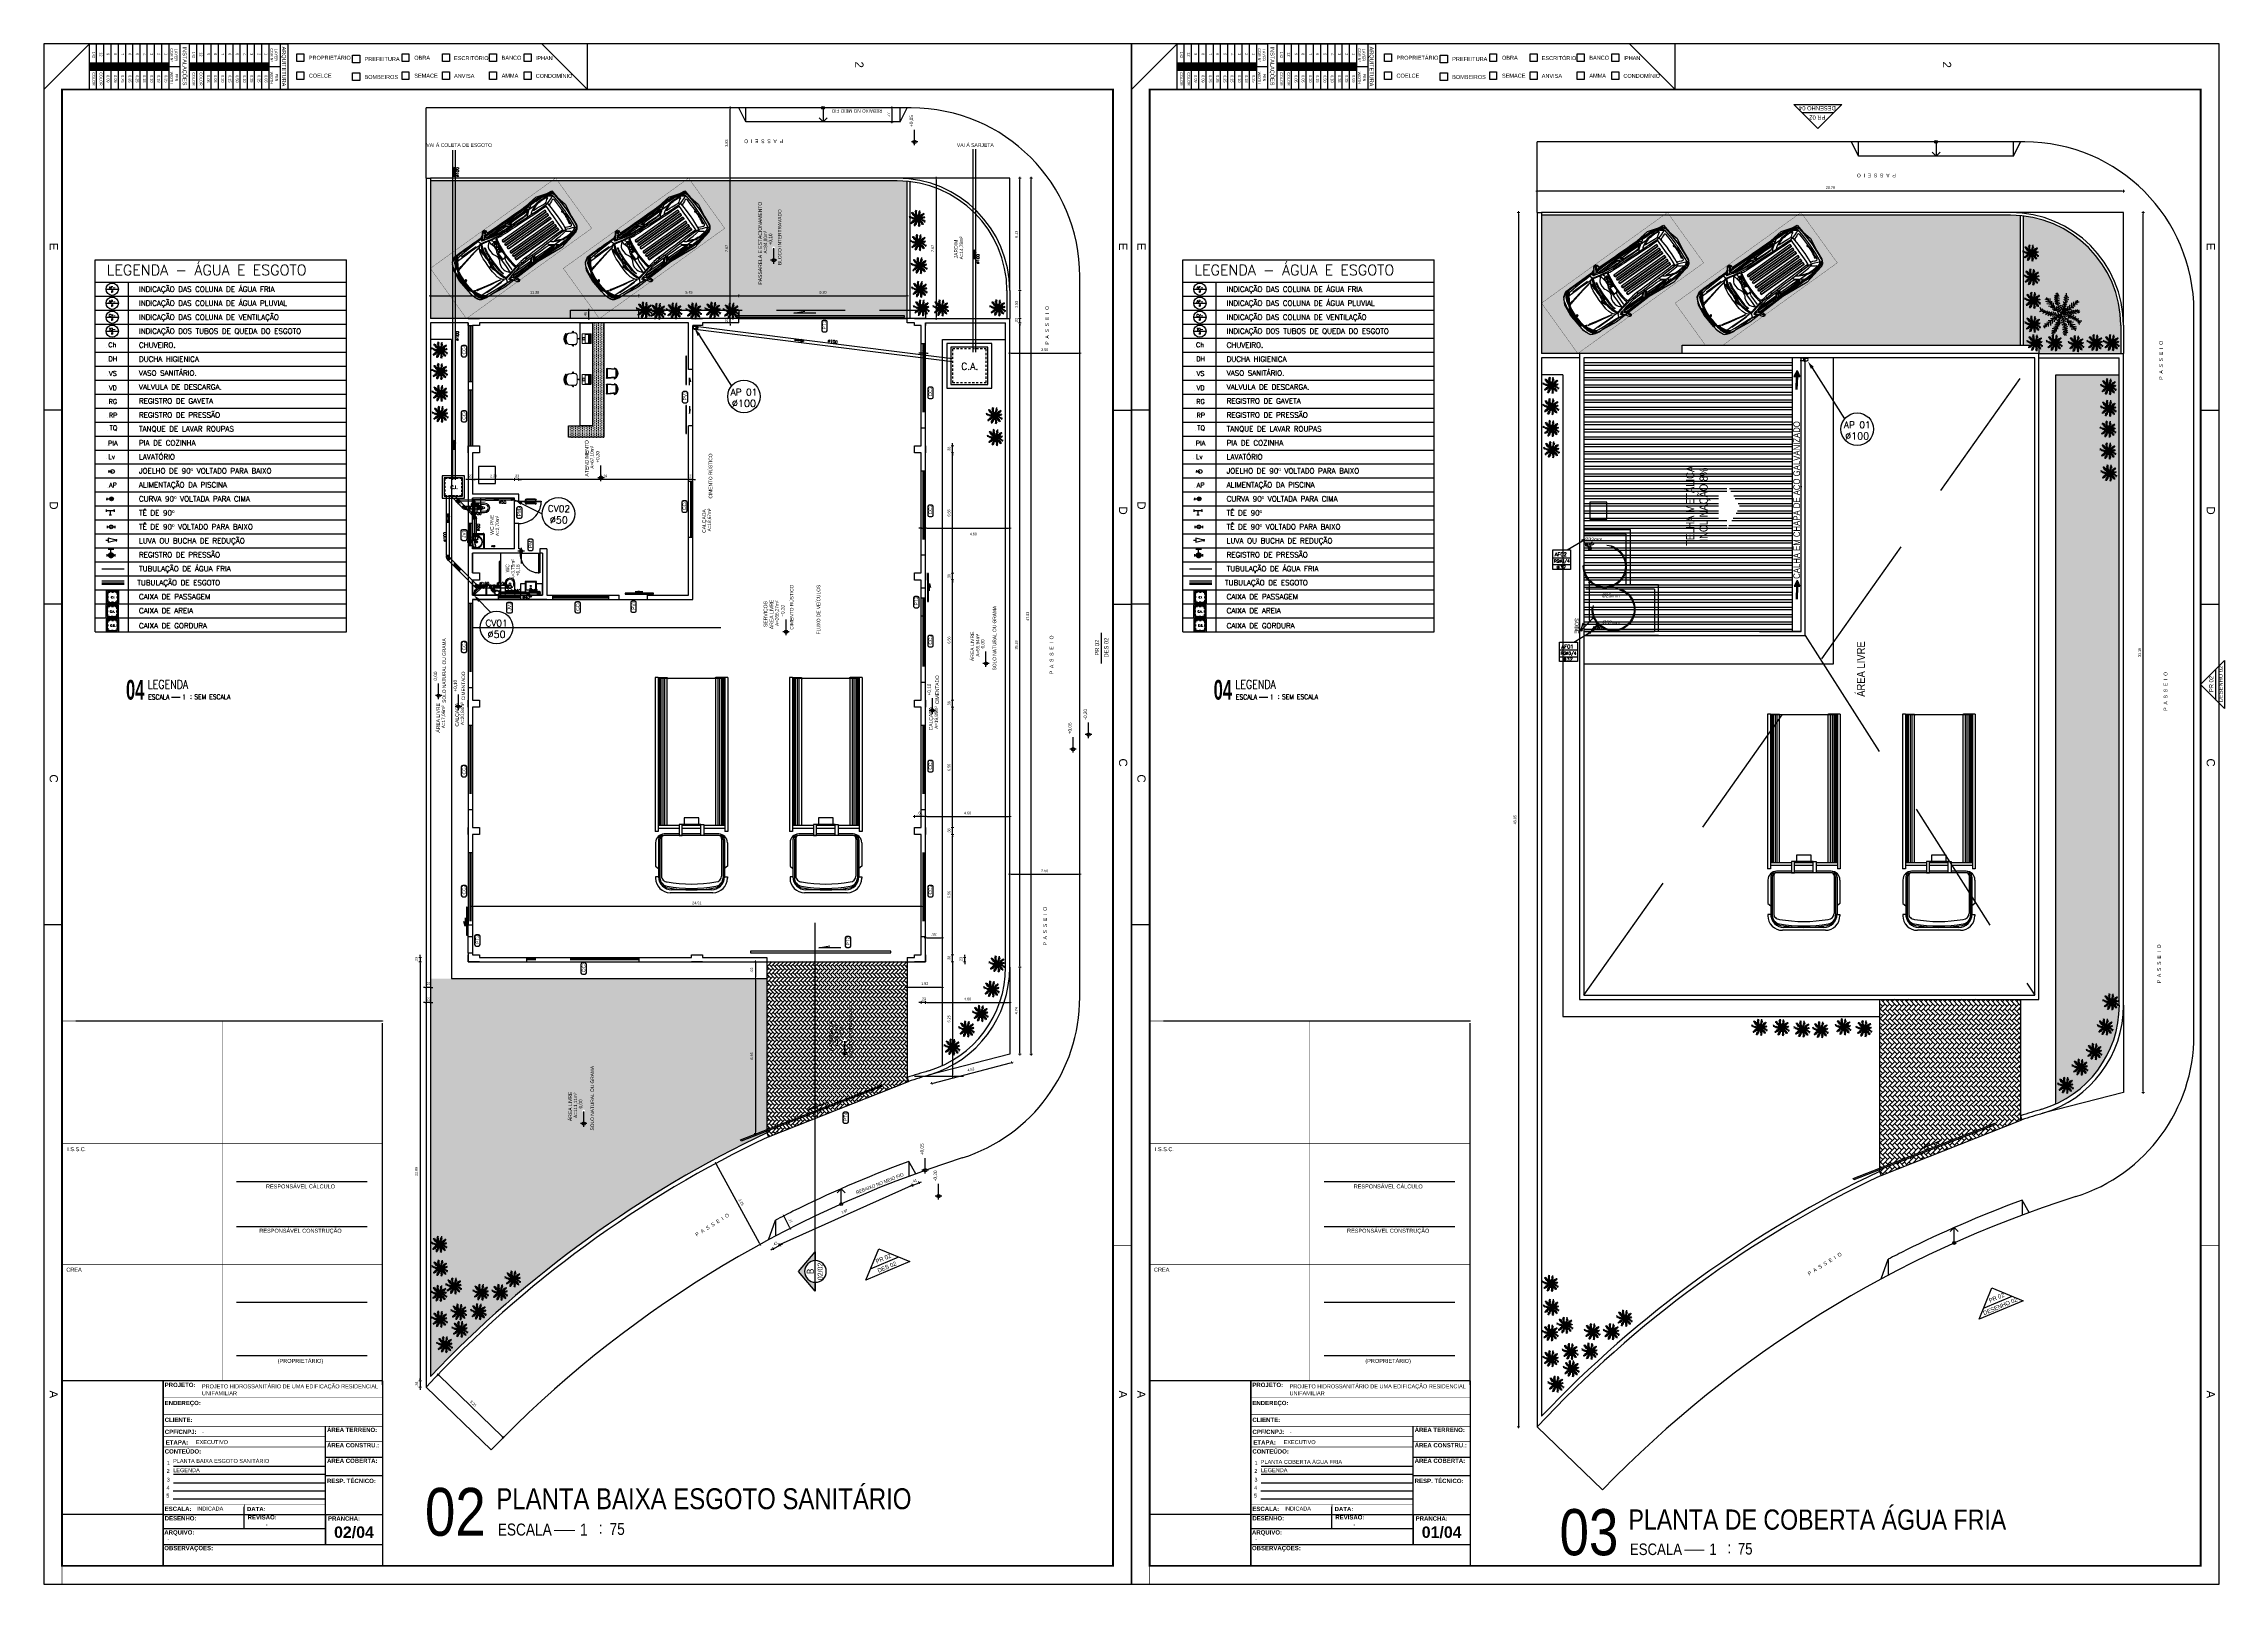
# Model space of a CAD drawing. Header units: millimetres. Extents: x 1904 to 2142, y -1319 to -1235.
# Drawn here: x 2023.1 to 2142.2, y -1319 to -1234.9 of the extents above; entities that cross this region are included whole.
import ezdxf
from ezdxf.enums import TextEntityAlignment as Align

# ---------------------------------------------------------------- set-up
doc = ezdxf.new("R2010")
doc.units = ezdxf.units.MM
doc.header["$LTSCALE"] = 30
for name, pattern in [('CENTER', [2, 1.25, -0.25, 0.25, -0.25]), ('CONTINU', [0]), ('HIDDEN', [0.375, 0.25, -0.125]), ('HIDDEN2', [0.1875, 0.125, -0.0625]), ('HIDDENX2', [0.75, 0.5, -0.25])]:
    doc.linetypes.add(name, pattern=pattern)
doc.layers.get('0').update_dxf_attribs({"linetype": 'CONTINUOUS'})
doc.layers.get('Defpoints').update_dxf_attribs({"linetype": 'CONTINUOUS'})
for name, color, linetype in [('-HIDRO', 8, 'CONTINUOUS'), ('A-PEN-C', 4, 'CONTINUOUS'), ('A-PEN-Y', 2, 'CONTINUOUS'), ('AF', 5, 'CONTINUOUS'), ('arquitetura', 8, 'CONTINUOUS'), ('CONEXAO_AG_FRIA', 2, 'CONTINUOUS'), ('CONEXÃO_HIDRÁULICA', 2, 'CONTINUOUS'), ('COTAS', 7, 'CONTINUOUS'), ('DIEN HOA', 111, 'CONTINUOUS'), ('E-txt-g', 3, 'CONTINUOUS'), ('E-TXT-Y', 2, 'CONTINUOUS'), ('Eixo', 4, 'HIDDENX2'), ('HIDROGRAFIA', 4, 'CONTINUOUS'), ('HIDROSSANITÁRIO', 8, 'CONTINUOUS'), ("LINHA - PROJETU'S", 1, 'CONTINUOUS'), ('MOB', 251, 'CONTINUOUS'), ('P2', 1, 'CONTINUOUS'), ("PRANCHA - PROJETU'S", 7, 'CONTINUOUS'), ('Prumadas_Q', 3, 'CONTINUOUS'), ('Prumadas_T', 2, 'CONTINUOUS'), ('Texto-Tubos', 7, 'CONTINUOUS'), ('TigreCad', 3, 'CONTINUOUS'), ('Tinterno', 9, 'CONTINUOUS'), ('TUBULAÇÃO_ESGOTO', 5, 'CONTINUOUS'), ('TUBULAÇÃO_HIDRÁULICA', 3, 'CONTINUOUS'), ('TXT_0', 7, 'CONTINUOUS'), ('TXT_1', 2, 'CONTINUOUS'), ('TXT_2', 6, 'CONTINUOUS'), ('VE', 118, 'CONTINUOUS')]:
    doc.layers.add(name, color=color, linetype=linetype)
for name, color, linetype, lineweight in [('E-Lay-9', 9, 'CONTINUOUS', 9), ('E-Pen-C', 4, 'CONTINUOUS', 15), ('E-Pen-G', 3, 'CONTINUOUS', 30), ('E-Txt-W', 7, 'CONTINUOUS', 20)]:
    doc.layers.add(name, color=color, linetype=linetype, lineweight=lineweight)
doc.styles.add('ADITIVOCAD', font='ROMANS.shx')
doc.styles.add('ARIAL', font='arial.ttf', dxfattribs={"height": 2})
doc.styles.add('ESC 1.100', font='ARIALN.TTF', dxfattribs={"height": 0.2})
doc.styles.add('F2', font='ARIALN.TTF')
doc.styles.add('HELVET', font='HELVET.SHX')
doc.styles.add('R80', font='simplex.shx', dxfattribs={"height": 12})
doc.styles.add('REG140', font='romans.shx', dxfattribs={"width": 0.8, "height": 0.35})
doc.styles.add('REG60', font='romans.shx', dxfattribs={"width": 0.8, "height": 0.15})
doc.styles.add('REG80', font='romans.shx', dxfattribs={"width": 0.8, "height": 0.18})
doc.styles.add('ROMANS', font='simplex.shx', dxfattribs={"height": 6})
doc.styles.add('SANSSERIF2', font='sanssb__.ttf', dxfattribs={"width": 0.8})
doc.styles.add('SWIS 721 CN BT', font='swissc.ttf')
doc.styles.add('TCTUBOS-TXT', font='txt.shx')
doc.dimstyles.new('DIMENSION-1', dxfattribs={"dimtxt": 0.145, "dimasz": 0.07, "dimexe": 1, "dimexo": 0, "dimgap": 0.12, "dimtad": 1, "dimzin": 7, "dimdsep": 46, "dimtxsty": 'F2', "dimblk1": 'TRACO', "dimblk2": 'TRACO', "dimsah": 1, "dimcen": 1, "dimse1": 1, "dimse2": 1, "dimclrd": 4, "dimclre": 256, "dimclrt": 4, "dimadec": 8, "dimazin": 0, "dimtfac": 1, "dimtix": 1, "dimtmove": 2, "dimatfit": 3, "dimldrblk": 'TRACO', "dimfxl": 1, "dimtolj": 1, "dimtzin": 0, "dimarcsym": 0})
pattern_1 = [(135, (2510.08072, -5234.78578), (-0.261376402, 2e-16), [0.55446308, -0.184821027]), (225, (2509.95004, -5234.65509), (-0.261376402, 2e-16), [0.55446308, -0.184821027])]
pattern_2 = [(135, (2221.73729, -3227.55095), (-0.216841366, 8e-17), [0.45999, -0.15333]), (225, (2221.62887, -3227.44253), (-0.216841366, 8e-17), [0.45999, -0.15333])]

# ---------------------------------------------------------------- blocks, each defined once
blk = doc.blocks.new('ADFSGASDFG')
at = {"layer": "PRANCHA - PROJETU'S"}
h = blk.add_hatch(color=1, dxfattribs=at)
h.set_gradient(color1=(255, 0, 0), color2=(255, 0, 0), tint=1)
h.paths.add_polyline_path([(278.03, 60.27), (277.63, 60.27), (277.63, 59.87), (278.03, 59.87)])
h = blk.add_hatch(color=1, dxfattribs=at)
h.set_gradient(color1=(255, 255, 0), color2=(255, 255, 0), tint=1)
h.paths.add_polyline_path([(278.03, 59.47), (278.03, 59.87), (277.63, 59.87), (277.63, 59.47)])
h = blk.add_hatch(color=1, dxfattribs=at)
h.set_gradient(color1=(0, 255, 0), color2=(0, 255, 0), tint=1)
h.paths.add_polyline_path([(278.03, 59.47), (277.63, 59.47), (277.63, 59.08), (278.03, 59.08)])
h = blk.add_hatch(color=1, dxfattribs=at)
h.set_gradient(color1=(0, 255, 255), color2=(0, 255, 255), tint=1)
h.paths.add_polyline_path([(278.03, 59.08), (277.63, 59.08), (277.63, 58.68), (278.03, 58.68)])
h = blk.add_hatch(color=1, dxfattribs=at)
h.set_gradient(color1=(0, 0, 255), color2=(0, 0, 255), tint=1)
h.paths.add_polyline_path([(278.03, 58.68), (277.63, 58.68), (277.63, 58.29), (278.03, 58.29)])
h = blk.add_hatch(color=1, dxfattribs=at)
h.set_gradient(color1=(255, 0, 255), color2=(255, 0, 255), tint=1)
h.paths.add_polyline_path([(278.03, 58.29), (277.63, 58.29), (277.63, 57.89), (278.03, 57.89)])
h = blk.add_hatch(color=1, dxfattribs=at)
h.set_gradient(color1=(255, 255, 255), tint=1)
h.paths.add_polyline_path([(278.03, 57.89), (277.63, 57.89), (277.63, 57.49), (278.03, 57.49)])
h = blk.add_hatch(color=1, dxfattribs=at)
h.set_gradient(color1=(128, 128, 128), color2=(128, 128, 128), tint=1)
h.paths.add_polyline_path([(278.03, 57.49), (277.63, 57.49), (277.63, 57.1), (278.03, 57.1)])
h = blk.add_hatch(color=1, dxfattribs=at)
h.set_gradient(color1=(192, 192, 192), color2=(192, 192, 192), tint=1)
h.paths.add_polyline_path([(278.03, 57.1), (277.63, 57.1), (277.63, 56.7), (278.03, 56.7)])
h = blk.add_hatch(color=1, dxfattribs=at)
h.set_gradient(color1=(204, 0, 0), color2=(204, 0, 0), tint=1)
h.paths.add_polyline_path([(278.03, 56.31), (278.03, 56.7), (277.63, 56.7), (277.63, 56.31)])
h = blk.add_hatch(color=1, dxfattribs=at)
h.set_gradient(color1=(0, 153, 204), color2=(0, 153, 204), tint=1)
h.paths.add_polyline_path([(278.03, 56.31), (277.63, 56.31), (277.63, 55.91), (278.03, 55.91)])
h = blk.add_hatch(color=1, dxfattribs=at)
h.set_gradient(color1=(255, 0, 0), color2=(255, 0, 0), tint=1)
h.paths.add_polyline_path([(278.03, 54.8), (277.63, 54.8), (277.63, 54.41), (278.03, 54.41)])
h = blk.add_hatch(color=1, dxfattribs=at)
h.set_gradient(color1=(255, 255, 0), color2=(255, 255, 0), tint=1)
h.paths.add_polyline_path([(278.03, 54.01), (278.03, 54.41), (277.63, 54.41), (277.63, 54.01)])
h = blk.add_hatch(color=1, dxfattribs=at)
h.set_gradient(color1=(0, 255, 0), color2=(0, 255, 0), tint=1)
h.paths.add_polyline_path([(278.03, 54.01), (277.63, 54.01), (277.63, 53.61), (278.03, 53.61)])
h = blk.add_hatch(color=1, dxfattribs=at)
h.set_gradient(color1=(0, 255, 255), color2=(0, 255, 255), tint=1)
h.paths.add_polyline_path([(278.03, 53.61), (277.63, 53.61), (277.63, 53.22), (278.03, 53.22)])
h = blk.add_hatch(color=1, dxfattribs=at)
h.set_gradient(color1=(0, 0, 255), color2=(0, 0, 255), tint=1)
h.paths.add_polyline_path([(278.03, 53.22), (277.63, 53.22), (277.63, 52.82), (278.03, 52.82)])
h = blk.add_hatch(color=1, dxfattribs=at)
h.set_gradient(color1=(255, 0, 255), color2=(255, 0, 255), tint=1)
h.paths.add_polyline_path([(278.03, 52.82), (277.63, 52.82), (277.63, 52.43), (278.03, 52.43)])
h = blk.add_hatch(color=1, dxfattribs=at)
h.set_gradient(color1=(255, 255, 255), tint=1)
h.paths.add_polyline_path([(278.03, 52.43), (277.63, 52.43), (277.63, 52.03), (278.03, 52.03)])
h = blk.add_hatch(color=1, dxfattribs=at)
h.set_gradient(color1=(128, 128, 128), color2=(128, 128, 128), tint=1)
h.paths.add_polyline_path([(278.03, 52.03), (277.63, 52.03), (277.63, 51.63), (278.03, 51.63)])
h = blk.add_hatch(color=1, dxfattribs=at)
h.set_gradient(color1=(192, 192, 192), color2=(192, 192, 192), tint=1)
h.paths.add_polyline_path([(278.03, 51.63), (277.63, 51.63), (277.63, 51.24), (278.03, 51.24)])
h = blk.add_hatch(color=1, dxfattribs=at)
h.set_gradient(color1=(204, 0, 0), color2=(204, 0, 0), tint=1)
h.paths.add_polyline_path([(278.03, 50.84), (278.03, 51.24), (277.63, 51.24), (277.63, 50.84)])
h = blk.add_hatch(color=1, dxfattribs=at)
h.set_gradient(color1=(0, 153, 204), color2=(0, 153, 204), tint=1)
h.paths.add_polyline_path([(278.03, 50.84), (277.63, 50.84), (277.63, 50.45), (278.03, 50.45)])
at = {"layer": "PRANCHA - PROJETU'S", "color": 1}
for p, q in [((360.68, 107.35), (276.58, 107.35)), ((276.58, 107.35), (276.58, 47.95)), ((296.58, 106.35), (296.58, 107.35)), ((307.18, 106.35), (307.18, 107.35)), ((360.68, 47.95), (360.68, 107.35)), ((279.08, 77.65), (276.58, 75.15)), ((279.08, 77.65), (276.58, 77.65)), ((279.08, 47.95), (276.58, 50.45)), ((296.58, 48.95), (296.58, 47.95)), ((307.18, 48.95), (307.18, 47.95)), ((307.18, 48.95), (307.18, 47.95)), ((276.58, 47.95), (360.68, 47.95))]:
    blk.add_line(p, q, dxfattribs=at)
at = {"layer": "PRANCHA - PROJETU'S"}
for p, q in [((279.09, 61.3), (276.58, 61.3)), ((276.58, 55.91), (276.58, 61.27)), ((279.09, 60.88), (276.58, 60.88)), ((279.09, 60.88), (276.58, 60.88)), ((277.83, 60.27), (277.83, 60.88)), ((279.09, 60.88), (279.09, 55.91)), ((279.09, 60.27), (276.58, 60.27)), ((279.09, 59.87), (276.58, 59.87)), ((277.63, 55.91), (277.63, 60.27)), ((278.03, 55.91), (278.03, 60.27)), ((279.09, 59.47), (276.58, 59.47)), ((279.09, 59.08), (276.58, 59.08)), ((279.09, 58.68), (276.58, 58.68)), ((279.09, 58.29), (276.58, 58.29)), ((279.09, 57.89), (276.58, 57.89)), ((279.09, 57.49), (276.58, 57.49)), ((279.09, 57.1), (276.58, 57.1)), ((279.09, 56.7), (276.58, 56.7)), ((279.09, 56.31), (276.58, 56.31)), ((279.09, 55.91), (276.58, 55.91)), ((279.09, 55.41), (276.58, 55.41)), ((276.58, 50.45), (276.58, 55.41)), ((279.09, 54.8), (276.58, 54.8)), ((277.63, 50.45), (277.63, 54.8)), ((277.83, 54.8), (277.83, 55.41)), ((278.03, 50.45), (278.03, 54.8)), ((279.09, 55.41), (279.09, 50.45)), ((279.09, 54.41), (276.58, 54.41)), ((279.09, 54.01), (276.58, 54.01)), ((279.09, 53.61), (276.58, 53.61)), ((279.09, 53.22), (276.58, 53.22)), ((279.09, 52.82), (276.58, 52.82)), ((279.09, 52.43), (276.58, 52.43)), ((279.09, 52.03), (276.58, 52.03)), ((279.09, 51.63), (276.58, 51.63)), ((279.09, 51.24), (276.58, 51.24)), ((279.09, 50.84), (276.58, 50.84)), ((279.09, 50.45), (276.58, 50.45))]:
    blk.add_line(p, q, dxfattribs=at)
at = {"layer": "PRANCHA - PROJETU'S", "color": 4, "const_width": 0.1}
blk.add_lwpolyline([(279.08, 106.35), (359.68, 106.35), (359.68, 48.95), (279.08, 48.95)], close=True, dxfattribs=at)
at = {"layer": "PRANCHA - PROJETU'S"}
for points in [[(277.13, 74.57), (277.55, 74.57), (277.55, 74.19), (277.13, 74.19)], [(278.11, 74.57), (278.53, 74.57), (278.53, 74.19), (278.11, 74.19)], [(277.13, 72.67), (277.55, 72.67), (277.55, 72.29), (277.13, 72.29)], [(278.11, 72.67), (278.53, 72.67), (278.53, 72.29), (278.11, 72.29)], [(277.13, 70.12), (277.55, 70.12), (277.55, 69.73), (277.13, 69.73)], [(278.11, 70.12), (278.53, 70.12), (278.53, 69.73), (278.11, 69.73)], [(277.13, 67.9), (277.55, 67.9), (277.55, 67.52), (277.13, 67.52)], [(278.11, 67.9), (278.53, 67.9), (278.53, 67.52), (278.11, 67.52)], [(277.2, 65.21), (277.62, 65.21), (277.62, 64.82), (277.2, 64.82)], [(278.18, 65.21), (278.59, 65.21), (278.59, 64.82), (278.18, 64.82)], [(277.13, 62.16), (277.55, 62.16), (277.55, 61.77), (277.13, 61.77)], [(278.11, 62.16), (278.53, 62.16), (278.53, 61.77), (278.11, 61.77)]]:
    blk.add_lwpolyline(points, close=True, dxfattribs=at)
at = {"layer": "PRANCHA - PROJETU'S", "color": 50, "linetype": 'Continuous', "style": 'ARIAL'}
for s, p in [('E', (287.66, 106.9)), ('D', (302.07, 106.9)), ('C', (315.83, 106.9)), ('2', (277.73, 92.5)), ('E', (287.66, 48.5)), ('D', (301.79, 48.5)), ('C', (316.7, 48.5)), ('C', (316.7, 48.5))]:
    blk.add_text(s, height=0.45, dxfattribs=at).set_placement(p, align=Align.MIDDLE)
at = {"layer": "PRANCHA - PROJETU'S", "color": 2, "style": 'ARIAL'}
for s, height, p in [('CONDOMÍNIO', 0.217, (278.23, 74.82)), ('IPHAN', 0.217, (277.26, 74.82)), ('BANCO', 0.217, (277.24, 72.96)), ('AMMA', 0.217, (278.22, 72.96)), ('ESCRITÓRIO', 0.217, (277.26, 70.36)), ('ANVISA', 0.217, (278.23, 70.36)), ('SEMACE', 0.217, (278.22, 68.19)), ('OBRA', 0.217, (277.24, 68.19)), ('PREFEITURA', 0.217, (277.31, 65.47)), ('BOMBEIROS', 0.217, (278.29, 65.47)), ('PROPRIETÁRIO', 0.2168, (277.24, 62.43)), ('COELCE', 0.217, (278.22, 62.43))]:
    blk.add_text(s, height=height, rotation=90, dxfattribs=at).set_placement(p, align=Align.TOP_LEFT)
for s, p in [('ARQUITETURA', (276.74, 61.18)), ('INSTALAÇÕES', (276.74, 55.76))]:
    blk.add_text(s, height=0.2168, dxfattribs=at).set_placement(p, align=Align.TOP_LEFT)
at = {"layer": "PRANCHA - PROJETU'S", "style": 'ARIAL'}
for s, p in [('PEN', (278.21, 60.75)), ('COR Nº', (276.83, 60.47)), ('LAYER', (276.86, 60.72)), ('2', (277.1, 59.78)), ('1', (277.1, 60.17)), ('WIDTH', (278.11, 60.47)), ('0.65', (278.3, 60.17)), ('0.25', (278.3, 59.78)), ('3', (277.1, 59.38)), ('4', (277.1, 58.99)), ('5', (277.1, 58.59)), ('0.35', (278.3, 59.38)), ('0.10', (278.3, 58.99)), ('0.50', (278.3, 58.59)), ('6', (277.1, 58.19)), ('7', (277.1, 57.8)), ('8', (277.1, 57.4)), ('0.15', (278.3, 58.19)), ('0.20', (278.3, 57.8)), ('0.05', (278.3, 57.4)), ('142', (277.02, 56.21)), ('12', (277.05, 56.61)), ('9', (277.1, 57.01)), ('COLOR', (278.14, 56.61)), ('COLOR', (278.14, 56.21)), ('0.05', (278.3, 57.01)), ('COR Nº', (276.83, 55.01)), ('LAYER', (276.86, 55.26)), ('WIDTH', (278.11, 55.01)), ('PEN', (278.21, 55.28)), ('2', (277.1, 54.31)), ('3', (277.1, 53.92)), ('1', (277.1, 54.71)), ('0.25', (278.3, 54.71)), ('0.18', (278.3, 54.31)), ('0.10', (278.3, 53.92)), ('4', (277.1, 53.52)), ('5', (277.1, 53.13)), ('6', (277.1, 52.73)), ('0.15', (278.3, 53.52)), ('0.25', (278.3, 53.13)), ('0.35', (278.3, 52.73)), ('7', (277.1, 52.33)), ('8', (277.1, 51.94)), ('9', (277.1, 51.54)), ('0.25', (278.3, 52.33)), ('0.09', (278.3, 51.94)), ('0.09', (278.3, 51.54)), ('142', (277.02, 50.75)), ('12', (277.05, 51.15)), ('COLOR', (278.14, 51.15)), ('COLOR', (278.14, 50.75))]:
    blk.add_text(s, height=0.148, dxfattribs=at).set_placement(p, align=Align.TOP_LEFT)
blk = doc.blocks.new('TXT-AMB75')
at = {"layer": 'E-txt-g', "style": 'REG80', "width": 0.8, "flags": 8}
blk.add_attdef('TXT', text='', height=0.2, dxfattribs=at).set_placement((0.005, 0.296), align=Align.CENTER)
at = {"layer": 'E-Txt-W', "style": 'REG60', "width": 0.8, "flags": 8}
blk.add_attdef('TXT', text='', height=0.15, dxfattribs=at).set_placement((0.005, 0.027), align=Align.CENTER)
blk = doc.blocks.new('TRACO')
at = {"layer": 'E-Pen-C'}
for p, q in [((-1, 0), (1, 0)), ((0, 1), (0, -1))]:
    blk.add_line(p, q, dxfattribs=at)
at = {"layer": 'E-Pen-G'}
blk.add_line((-0.4, -0.4), (0.4, 0.4), dxfattribs=at)
blk = doc.blocks.new('*D142')
at = {"layer": 'arquitetura', "color": 4, "linetype": 'Continuous', "lineweight": -2}
blk.add_line((2137.73, -1292.11), (2137.73, -1244.21), dxfattribs=at)
at = {"layer": 'Defpoints', "color": 0, "linetype": 'Continuous'}
for p in [(2136.66, -1244.14), (2137.73, -1244.14), (2136.66, -1292.18)]:
    blk.add_point(p, dxfattribs=at)
at = {"layer": 'arquitetura', "color": 4, "linetype": 'Continuous', "lineweight": -2, "xscale": 0.07, "yscale": 0.07, "zscale": 0.07}
for p, rotation in [((2137.73, -1244.14), 90), ((2137.73, -1292.18), 270)]:
    blk.add_blockref('TRACO', p, dxfattribs=dict(at, rotation=rotation))
at = {"layer": 'arquitetura', "color": 4, "linetype": 'Continuous', "insert": (2137.54, -1268.16), "char_height": 0.145, "attachment_point": 5, "rotation": 90, "style": 'F2'}
blk.add_mtext('\\A1;31.19', dxfattribs=at)
blk = doc.blocks.new('*D143')
at = {"layer": 'arquitetura', "color": 4, "linetype": 'Continuous', "lineweight": -2}
blk.add_line((2136.59, -1242.97), (2104.71, -1242.97), dxfattribs=at)
at = {"layer": 'Defpoints', "color": 0, "linetype": 'Continuous'}
for p in [(2104.64, -1242.97), (2104.64, -1244.14), (2136.66, -1244.14)]:
    blk.add_point(p, dxfattribs=at)
at = {"layer": 'arquitetura', "color": 4, "linetype": 'Continuous', "lineweight": -2, "xscale": 0.07, "yscale": 0.07, "zscale": 0.07, "rotation": 180}
blk.add_blockref('TRACO', (2104.64, -1242.97), dxfattribs=at)
at = {"layer": 'arquitetura', "color": 4, "linetype": 'Continuous', "lineweight": -2, "xscale": 0.07, "yscale": 0.07, "zscale": 0.07}
blk.add_blockref('TRACO', (2136.66, -1242.97), dxfattribs=at)
at = {"layer": 'arquitetura', "color": 4, "linetype": 'Continuous', "insert": (2120.65, -1242.78), "char_height": 0.145, "attachment_point": 5, "style": 'F2'}
blk.add_mtext('\\A1;20.79', dxfattribs=at)
blk = doc.blocks.new('*D144')
at = {"layer": 'arquitetura', "color": 4, "linetype": 'Continuous', "lineweight": -2}
blk.add_line((2103.61, -1244.21), (2103.61, -1310.37), dxfattribs=at)
at = {"layer": 'Defpoints', "color": 0, "linetype": 'Continuous'}
for p in [(2104.64, -1244.14), (2103.61, -1310.44), (2104.64, -1310.44)]:
    blk.add_point(p, dxfattribs=at)
at = {"layer": 'arquitetura', "color": 4, "linetype": 'Continuous', "lineweight": -2, "xscale": 0.07, "yscale": 0.07, "zscale": 0.07}
for p, rotation in [((2103.61, -1244.14), 90), ((2103.61, -1310.44), 270)]:
    blk.add_blockref('TRACO', p, dxfattribs=dict(at, rotation=rotation))
at = {"layer": 'arquitetura', "color": 4, "linetype": 'Continuous', "insert": (2103.42, -1277.29), "char_height": 0.145, "attachment_point": 5, "rotation": 90, "style": 'F2'}
blk.add_mtext('\\A1;43.05', dxfattribs=at)
blk = doc.blocks.new('A$C43186C71')
at = {"layer": 'DIEN HOA', "color": 8}
for p, q in [((0, 1500), (3184, 1500)), ((0, 1500), (0, 1440)), ((0, 1440), (3184, 1440)), ((0, 1440), (0, 1258)), ((18, 1440), (18, 60)), ((3060, 1423), (18, 1423)), ((3060, 1408), (18, 1408)), ((3060, 1390), (18, 1390)), ((3060, 1375), (18, 1375)), ((3060, 1440), (3060, 1003)), ((3120, 1440), (3120, 1003)), ((3184, 1500), (3184, 1440)), ((3326, 1372), (4106, 1372)), ((3356, 1432), (4115, 1432)), ((3356, 1402), (4140, 1402)), ((3416, 1492), (3899, 1492)), ((3899, 1492), (3948, 1432)), ((4123, 1432), (4123, 1492)), ((4123, 1492), (4151, 1492)), ((0, 1258), (18, 1228)), ((3060, 1336), (18, 1336)), ((3060, 1300), (18, 1300)), ((3060, 1250), (18, 1250)), ((3037, 943), (3037, 557)), ((3060, 943), (3060, 557)), ((3120, 943), (3120, 557)), ((3236, 1312), (3236, 1003)), ((3236, 943), (3236, 557)), ((3266, 1312), (3266, 188)), ((4391, 1162), (4391, 338)), ((4451, 1192), (4451, 308)), ((3060, 497), (3060, 60)), ((3120, 497), (3120, 60)), ((3236, 497), (3236, 188)), ((0, 242), (18, 272)), ((0, 60), (0, 242)), ((0, 60), (3184, 60)), ((0, 60), (0, 0)), ((0, 60), (3184, 60)), ((3060, 250), (18, 250)), ((3060, 200), (18, 200)), ((3060, 164), (18, 164)), ((3060, 125), (18, 125)), ((3060, 110), (18, 110)), ((3060, 92), (18, 92)), ((3060, 77), (18, 77)), ((3184, 60), (3184, 0)), ((3326, 128), (4106, 128)), ((3356, 98), (4140, 98)), ((3356, 68), (4121, 68)), ((3416, 8), (3899, 8)), ((3899, 8), (3948, 68)), ((4123, 68), (4123, 8)), ((4123, 8), (4151, 8)), ((0, 0), (3184, 0)), ((0, 0), (3184, 0))]:
    blk.add_line(p, q, dxfattribs=at)
for points in [[(3036, 901), (2903, 901), (2903, 599), (3036, 599)], [(3037, 1003), (3266, 1003), (3266, 943), (3037, 943)], [(3037, 497), (3266, 497), (3266, 557), (3037, 557)]]:
    blk.add_lwpolyline(points, close=True, dxfattribs=at)
for centre, radius, start, end in [((3416, 1312), 180, 90, 180), ((3356, 1312), 120, 90, 180), ((3356, 1312), 90, 90, 180), ((3326, 1312), 60, 90, 180), ((4106, 1252), 120, 0, 90), ((4115, 1192), 240, 9.2506, 90), ((4121, 1162), 270, 0, 90), ((4140, 1222), 180, 9.777, 90), ((4151, 1192), 300, 0, 90), ((1402, 750), 2868, 349.9245, 10.0755), ((1402, 750), 2958, 350.223, 9.777), ((1402, 750), 2988, 350.7494, 9.2506), ((3356, 188), 120, 180, 270), ((3416, 188), 180, 180, 270), ((3326, 188), 60, 180, 270), ((3356, 188), 90, 180, 270), ((4106, 248), 120, 270, 0), ((4115, 308), 240, 270, 350.7494), ((4121, 338), 270, 270, 0), ((4140, 278), 180, 270, 350.223), ((4151, 308), 300, 270, 0)]:
    blk.add_arc(centre, radius, start, end, dxfattribs=at)
blk = doc.blocks.new('*D145')
at = {"layer": 'arquitetura', "color": 4, "linetype": 'Continuous', "lineweight": -2}
blk.add_line((2043.63, -1285.11), (2043.63, -1307.86), dxfattribs=at)
at = {"layer": 'Defpoints', "color": 0, "linetype": 'Continuous'}
for p in [(2046.26, -1285.04), (2043.63, -1307.93), (2043.96, -1307.93)]:
    blk.add_point(p, dxfattribs=at)
at = {"layer": 'arquitetura', "color": 4, "linetype": 'Continuous', "lineweight": -2, "xscale": 0.07, "yscale": 0.07, "zscale": 0.07}
for p, rotation in [((2043.63, -1285.04), 90), ((2043.63, -1307.93), 270)]:
    blk.add_blockref('TRACO', p, dxfattribs=dict(at, rotation=rotation))
at = {"layer": 'arquitetura', "color": 4, "linetype": 'Continuous', "insert": (2043.43, -1296.49), "char_height": 0.145, "attachment_point": 5, "rotation": 90, "style": 'F2'}
blk.add_mtext('\\A1;22.89', dxfattribs=at)
blk = doc.blocks.new('*D146')
at = {"layer": 'arquitetura', "color": 4, "linetype": 'Continuous', "lineweight": -2}
for p, q in [((2043.63, -1307.86), (2043.63, -1307.79)), ((2043.63, -1307.93), (2043.63, -1308.27)), ((2043.63, -1308.34), (2043.63, -1308.41))]:
    blk.add_line(p, q, dxfattribs=at)
at = {"layer": 'Defpoints', "color": 0, "linetype": 'Continuous'}
for p in [(2043.63, -1308.27), (2043.96, -1307.93), (2043.96, -1308.27)]:
    blk.add_point(p, dxfattribs=at)
at = {"layer": 'arquitetura', "color": 4, "linetype": 'Continuous', "lineweight": -2, "xscale": 0.07, "yscale": 0.07, "zscale": 0.07}
for p, rotation in [((2043.63, -1307.93), 270), ((2043.63, -1308.27), 90)]:
    blk.add_blockref('TRACO', p, dxfattribs=dict(at, rotation=rotation))
at = {"layer": 'arquitetura', "color": 4, "linetype": 'Continuous', "insert": (2043.43, -1308.1), "char_height": 0.145, "attachment_point": 5, "rotation": 90, "style": 'F2'}
blk.add_mtext('\\A1;.34', dxfattribs=at)
blk = doc.blocks.new('*D147')
at = {"layer": 'arquitetura', "color": 4, "linetype": 'Continuous', "lineweight": -2}
blk.add_line((2071.82, -1242.33), (2071.82, -1249.86), dxfattribs=at)
at = {"layer": 'Defpoints', "color": 0, "linetype": 'Continuous'}
for p in [(2071.01, -1242.26), (2071.23, -1249.93), (2071.82, -1249.93)]:
    blk.add_point(p, dxfattribs=at)
at = {"layer": 'arquitetura', "color": 4, "linetype": 'Continuous', "lineweight": -2, "xscale": 0.07, "yscale": 0.07, "zscale": 0.07}
for p, rotation in [((2071.82, -1242.26), 90), ((2071.82, -1249.93), 270)]:
    blk.add_blockref('TRACO', p, dxfattribs=dict(at, rotation=rotation))
at = {"layer": 'arquitetura', "color": 4, "linetype": 'Continuous', "insert": (2071.62, -1246.1), "char_height": 0.145, "attachment_point": 5, "rotation": 90, "style": 'F2'}
blk.add_mtext('\\A1;7.67', dxfattribs=at)
blk = doc.blocks.new('*D148')
at = {"layer": 'arquitetura', "color": 4, "linetype": 'Continuous', "lineweight": -2}
for p, q in [((2070.93, -1251.82), (2070.86, -1251.82)), ((2071.23, -1251.82), (2071, -1251.82)), ((2071.3, -1251.82), (2071.37, -1251.82))]:
    blk.add_line(p, q, dxfattribs=at)
at = {"layer": 'Defpoints', "color": 0, "linetype": 'Continuous'}
for p in [(2071, -1250.31), (2071.23, -1250.31), (2071, -1251.82)]:
    blk.add_point(p, dxfattribs=at)
at = {"layer": 'arquitetura', "color": 4, "linetype": 'Continuous', "lineweight": -2, "xscale": 0.07, "yscale": 0.07, "zscale": 0.07}
blk.add_blockref('TRACO', (2071, -1251.82), dxfattribs=at)
at = {"layer": 'arquitetura', "color": 4, "linetype": 'Continuous', "lineweight": -2, "xscale": 0.07, "yscale": 0.07, "zscale": 0.07, "rotation": 180}
blk.add_blockref('TRACO', (2071.23, -1251.82), dxfattribs=at)
at = {"layer": 'arquitetura', "color": 4, "linetype": 'Continuous', "insert": (2071.12, -1251.63), "char_height": 0.145, "attachment_point": 5, "style": 'F2'}
blk.add_mtext('\\A1;.23', dxfattribs=at)
blk = doc.blocks.new('*D149')
at = {"layer": 'arquitetura', "color": 4, "linetype": 'Continuous', "lineweight": -2}
blk.add_line((2071.16, -1277.11), (2070.7, -1277.11), dxfattribs=at)
at = {"layer": 'Defpoints', "color": 0, "linetype": 'Continuous'}
for p in [(2070.63, -1277.11), (2070.63, -1277.71), (2071.23, -1277.71)]:
    blk.add_point(p, dxfattribs=at)
at = {"layer": 'arquitetura', "color": 4, "linetype": 'Continuous', "lineweight": -2, "xscale": 0.07, "yscale": 0.07, "zscale": 0.07, "rotation": 180}
blk.add_blockref('TRACO', (2070.63, -1277.11), dxfattribs=at)
at = {"layer": 'arquitetura', "color": 4, "linetype": 'Continuous', "lineweight": -2, "xscale": 0.07, "yscale": 0.07, "zscale": 0.07}
blk.add_blockref('TRACO', (2071.23, -1277.11), dxfattribs=at)
at = {"layer": 'arquitetura', "color": 4, "linetype": 'Continuous', "insert": (2070.93, -1276.92), "char_height": 0.145, "attachment_point": 5, "style": 'F2'}
blk.add_mtext('\\A1;.61', dxfattribs=at)
blk = doc.blocks.new('*D150')
at = {"layer": 'arquitetura', "color": 4, "linetype": 'Continuous', "lineweight": -2}
blk.add_line((2071.3, -1277.11), (2075.76, -1277.11), dxfattribs=at)
at = {"layer": 'Defpoints', "color": 0, "linetype": 'Continuous'}
for p in [(2071.23, -1277.71), (2075.83, -1277.11), (2075.83, -1280.87)]:
    blk.add_point(p, dxfattribs=at)
at = {"layer": 'arquitetura', "color": 4, "linetype": 'Continuous', "lineweight": -2, "xscale": 0.07, "yscale": 0.07, "zscale": 0.07, "rotation": 180}
blk.add_blockref('TRACO', (2071.23, -1277.11), dxfattribs=at)
at = {"layer": 'arquitetura', "color": 4, "linetype": 'Continuous', "lineweight": -2, "xscale": 0.07, "yscale": 0.07, "zscale": 0.07}
blk.add_blockref('TRACO', (2075.83, -1277.11), dxfattribs=at)
at = {"layer": 'arquitetura', "color": 4, "linetype": 'Continuous', "insert": (2073.53, -1276.92), "char_height": 0.145, "attachment_point": 5, "style": 'F2'}
blk.add_mtext('\\A1;4.60', dxfattribs=at)
blk = doc.blocks.new('*D151')
at = {"layer": 'arquitetura', "color": 4, "linetype": 'Continuous', "lineweight": -2}
for p, q in [((2060.57, -1249.86), (2060.57, -1249.79)), ((2060.57, -1250.16), (2060.57, -1249.93)), ((2060.57, -1250.23), (2060.57, -1250.3))]:
    blk.add_line(p, q, dxfattribs=at)
at = {"layer": 'Defpoints', "color": 0, "linetype": 'Continuous'}
for p in [(2060.57, -1249.93), (2060.57, -1249.93), (2060.57, -1250.16)]:
    blk.add_point(p, dxfattribs=at)
at = {"layer": 'arquitetura', "color": 4, "linetype": 'Continuous', "lineweight": -2, "xscale": 0.07, "yscale": 0.07, "zscale": 0.07}
for p, rotation in [((2060.57, -1249.93), 270), ((2060.57, -1250.16), 90)]:
    blk.add_blockref('TRACO', p, dxfattribs=dict(at, rotation=rotation))
at = {"layer": 'arquitetura', "color": 4, "linetype": 'Continuous', "insert": (2060.37, -1250.04), "char_height": 0.145, "attachment_point": 5, "rotation": 90, "style": 'F2'}
blk.add_mtext('\\A1;.23', dxfattribs=at)
blk = doc.blocks.new('*D152')
at = {"layer": 'arquitetura', "color": 4, "linetype": 'Continuous', "lineweight": -2}
blk.add_line((2060.57, -1249.86), (2060.57, -1242.33), dxfattribs=at)
at = {"layer": 'Defpoints', "color": 0, "linetype": 'Continuous'}
for p in [(2060.57, -1242.26), (2060.77, -1242.26), (2060.57, -1249.93)]:
    blk.add_point(p, dxfattribs=at)
at = {"layer": 'arquitetura', "color": 4, "linetype": 'Continuous', "lineweight": -2, "xscale": 0.07, "yscale": 0.07, "zscale": 0.07}
for p, rotation in [((2060.57, -1242.26), 90), ((2060.57, -1249.93), 270)]:
    blk.add_blockref('TRACO', p, dxfattribs=dict(at, rotation=rotation))
at = {"layer": 'arquitetura', "color": 4, "linetype": 'Continuous', "insert": (2060.37, -1246.1), "char_height": 0.145, "attachment_point": 5, "rotation": 90, "style": 'F2'}
blk.add_mtext('\\A1;7.67', dxfattribs=at)
blk = doc.blocks.new('*D153')
at = {"layer": 'arquitetura', "color": 4, "linetype": 'Continuous', "lineweight": -2}
blk.add_line((2060.57, -1242.19), (2060.57, -1238.5), dxfattribs=at)
at = {"layer": 'Defpoints', "color": 0, "linetype": 'Continuous'}
for p in [(2060.57, -1238.43), (2060.87, -1238.43), (2060.77, -1242.26)]:
    blk.add_point(p, dxfattribs=at)
at = {"layer": 'arquitetura', "color": 4, "linetype": 'Continuous', "lineweight": -2, "xscale": 0.07, "yscale": 0.07, "zscale": 0.07}
for p, rotation in [((2060.57, -1238.43), 90), ((2060.57, -1242.26), 270)]:
    blk.add_blockref('TRACO', p, dxfattribs=dict(at, rotation=rotation))
at = {"layer": 'arquitetura', "color": 4, "linetype": 'Continuous', "insert": (2060.37, -1240.35), "char_height": 0.145, "attachment_point": 5, "rotation": 90, "style": 'F2'}
blk.add_mtext('\\A1;3.83', dxfattribs=at)
blk = doc.blocks.new('*D154')
at = {"layer": 'arquitetura', "color": 4, "linetype": 'Continuous', "lineweight": -2}
blk.add_line((2075.9, -1251.82), (2079.59, -1251.82), dxfattribs=at)
at = {"layer": 'Defpoints', "color": 0, "linetype": 'Continuous'}
for p in [(2075.83, -1249.93), (2079.66, -1249.79), (2079.66, -1251.82)]:
    blk.add_point(p, dxfattribs=at)
at = {"layer": 'arquitetura', "color": 4, "linetype": 'Continuous', "lineweight": -2, "xscale": 0.07, "yscale": 0.07, "zscale": 0.07, "rotation": 180}
blk.add_blockref('TRACO', (2075.83, -1251.82), dxfattribs=at)
at = {"layer": 'arquitetura', "color": 4, "linetype": 'Continuous', "lineweight": -2, "xscale": 0.07, "yscale": 0.07, "zscale": 0.07}
blk.add_blockref('TRACO', (2079.66, -1251.82), dxfattribs=at)
at = {"layer": 'arquitetura', "color": 4, "linetype": 'Continuous', "insert": (2077.74, -1251.63), "char_height": 0.145, "attachment_point": 5, "style": 'F2'}
blk.add_mtext('\\A1;2.50', dxfattribs=at)
blk = doc.blocks.new('*D155')
at = {"layer": 'arquitetura', "color": 4, "linetype": 'Continuous', "lineweight": -2}
blk.add_line((2075.9, -1280.27), (2079.59, -1280.27), dxfattribs=at)
at = {"layer": 'Defpoints', "color": 0, "linetype": 'Continuous'}
for p in [(2079.66, -1280.27), (2075.83, -1280.87), (2079.66, -1280.87)]:
    blk.add_point(p, dxfattribs=at)
at = {"layer": 'arquitetura', "color": 4, "linetype": 'Continuous', "lineweight": -2, "xscale": 0.07, "yscale": 0.07, "zscale": 0.07, "rotation": 180}
blk.add_blockref('TRACO', (2075.83, -1280.27), dxfattribs=at)
at = {"layer": 'arquitetura', "color": 4, "linetype": 'Continuous', "lineweight": -2, "xscale": 0.07, "yscale": 0.07, "zscale": 0.07}
blk.add_blockref('TRACO', (2079.66, -1280.27), dxfattribs=at)
at = {"layer": 'arquitetura', "color": 4, "linetype": 'Continuous', "insert": (2077.74, -1280.08), "char_height": 0.145, "attachment_point": 5, "style": 'F2'}
blk.add_mtext('\\A1;2.50', dxfattribs=at)
blk = doc.blocks.new('*D156')
at = {"layer": 'arquitetura', "color": 4, "linetype": 'Continuous', "lineweight": -2}
blk.add_line((2072.7, -1285.11), (2072.7, -1291.22), dxfattribs=at)
at = {"layer": 'Defpoints', "color": 0, "linetype": 'Continuous'}
for p in [(2072.12, -1285.04), (2072.12, -1291.29), (2072.7, -1291.29)]:
    blk.add_point(p, dxfattribs=at)
at = {"layer": 'arquitetura', "color": 4, "linetype": 'Continuous', "lineweight": -2, "xscale": 0.07, "yscale": 0.07, "zscale": 0.07}
for p, rotation in [((2072.7, -1285.04), 90), ((2072.7, -1291.29), 270)]:
    blk.add_blockref('TRACO', p, dxfattribs=dict(at, rotation=rotation))
at = {"layer": 'arquitetura', "color": 4, "linetype": 'Continuous', "insert": (2072.51, -1288.16), "char_height": 0.145, "attachment_point": 5, "rotation": 90, "style": 'F2'}
blk.add_mtext('\\A1;6.25', dxfattribs=at)
blk = doc.blocks.new('*D157')
at = {"layer": 'arquitetura', "color": 4, "linetype": 'Continuous', "lineweight": -2}
blk.add_line((2076.38, -1290.02), (2076.38, -1285.41), dxfattribs=at)
at = {"layer": 'Defpoints', "color": 0, "linetype": 'Continuous'}
for p in [(2075.83, -1285.34), (2076.38, -1285.34), (2075.83, -1290.09)]:
    blk.add_point(p, dxfattribs=at)
at = {"layer": 'arquitetura', "color": 4, "linetype": 'Continuous', "lineweight": -2, "xscale": 0.07, "yscale": 0.07, "zscale": 0.07}
for p, rotation in [((2076.38, -1285.34), 90), ((2076.38, -1290.09), 270)]:
    blk.add_blockref('TRACO', p, dxfattribs=dict(at, rotation=rotation))
at = {"layer": 'arquitetura', "color": 4, "linetype": 'Continuous', "insert": (2076.19, -1287.72), "char_height": 0.145, "attachment_point": 5, "rotation": 90, "style": 'F2'}
blk.add_mtext('\\A1;4.74', dxfattribs=at)
blk = doc.blocks.new('*D158')
at = {"layer": 'arquitetura', "color": 4, "linetype": 'Continuous', "lineweight": -2}
blk.add_line((2076.38, -1285.27), (2076.38, -1250.23), dxfattribs=at)
at = {"layer": 'Defpoints', "color": 0, "linetype": 'Continuous'}
for p in [(2075.6, -1250.16), (2076.38, -1250.16), (2075.83, -1285.34)]:
    blk.add_point(p, dxfattribs=at)
at = {"layer": 'arquitetura', "color": 4, "linetype": 'Continuous', "lineweight": -2, "xscale": 0.07, "yscale": 0.07, "zscale": 0.07}
for p, rotation in [((2076.38, -1250.16), 90), ((2076.38, -1285.34), 270)]:
    blk.add_blockref('TRACO', p, dxfattribs=dict(at, rotation=rotation))
at = {"layer": 'arquitetura', "color": 4, "linetype": 'Continuous', "insert": (2076.19, -1267.75), "char_height": 0.145, "attachment_point": 5, "rotation": 90, "style": 'F2'}
blk.add_mtext('\\A1;35.18', dxfattribs=at)
blk = doc.blocks.new('*D159')
at = {"layer": 'arquitetura', "color": 4, "linetype": 'Continuous', "lineweight": -2}
for p, q in [((2076.38, -1249.86), (2076.38, -1249.79)), ((2076.38, -1250.16), (2076.38, -1249.93)), ((2076.38, -1250.23), (2076.38, -1250.3))]:
    blk.add_line(p, q, dxfattribs=at)
at = {"layer": 'Defpoints', "color": 0, "linetype": 'Continuous'}
for p in [(2075.6, -1250.16), (2075.83, -1249.93), (2076.38, -1249.93)]:
    blk.add_point(p, dxfattribs=at)
at = {"layer": 'arquitetura', "color": 4, "linetype": 'Continuous', "lineweight": -2, "xscale": 0.07, "yscale": 0.07, "zscale": 0.07}
for p, rotation in [((2076.38, -1249.93), 270), ((2076.38, -1250.16), 90)]:
    blk.add_blockref('TRACO', p, dxfattribs=dict(at, rotation=rotation))
at = {"layer": 'arquitetura', "color": 4, "linetype": 'Continuous', "insert": (2076.19, -1250.04), "char_height": 0.145, "attachment_point": 5, "rotation": 90, "style": 'F2'}
blk.add_mtext('\\A1;.23', dxfattribs=at)
blk = doc.blocks.new('*D160')
at = {"layer": 'arquitetura', "color": 4, "linetype": 'Continuous', "lineweight": -2}
blk.add_line((2076.38, -1249.86), (2076.38, -1248.47), dxfattribs=at)
at = {"layer": 'Defpoints', "color": 0, "linetype": 'Continuous'}
for p in [(2075.83, -1248.4), (2076.38, -1248.4), (2075.83, -1249.93)]:
    blk.add_point(p, dxfattribs=at)
at = {"layer": 'arquitetura', "color": 4, "linetype": 'Continuous', "lineweight": -2, "xscale": 0.07, "yscale": 0.07, "zscale": 0.07}
for p, rotation in [((2076.38, -1248.4), 90), ((2076.38, -1249.93), 270)]:
    blk.add_blockref('TRACO', p, dxfattribs=dict(at, rotation=rotation))
at = {"layer": 'arquitetura', "color": 4, "linetype": 'Continuous', "insert": (2076.19, -1249.16), "char_height": 0.145, "attachment_point": 5, "rotation": 90, "style": 'F2'}
blk.add_mtext('\\A1;1.53', dxfattribs=at)
blk = doc.blocks.new('*D161')
at = {"layer": 'arquitetura', "color": 4, "linetype": 'Continuous', "lineweight": -2}
blk.add_line((2076.38, -1248.33), (2076.38, -1242.33), dxfattribs=at)
at = {"layer": 'Defpoints', "color": 0, "linetype": 'Continuous'}
for p in [(2075.83, -1242.26), (2076.38, -1242.26), (2075.83, -1248.4)]:
    blk.add_point(p, dxfattribs=at)
at = {"layer": 'arquitetura', "color": 4, "linetype": 'Continuous', "lineweight": -2, "xscale": 0.07, "yscale": 0.07, "zscale": 0.07}
for p, rotation in [((2076.38, -1242.26), 90), ((2076.38, -1248.4), 270)]:
    blk.add_blockref('TRACO', p, dxfattribs=dict(at, rotation=rotation))
at = {"layer": 'arquitetura', "color": 4, "linetype": 'Continuous', "insert": (2076.19, -1245.33), "char_height": 0.145, "attachment_point": 5, "rotation": 90, "style": 'F2'}
blk.add_mtext('\\A1;6.13', dxfattribs=at)
blk = doc.blocks.new('*D162')
at = {"layer": 'arquitetura', "color": 4, "linetype": 'Continuous', "lineweight": -2}
blk.add_line((2077, -1290.02), (2077, -1242.33), dxfattribs=at)
at = {"layer": 'Defpoints', "color": 0, "linetype": 'Continuous'}
for p in [(2075.83, -1242.26), (2077, -1242.26), (2075.83, -1290.09)]:
    blk.add_point(p, dxfattribs=at)
at = {"layer": 'arquitetura', "color": 4, "linetype": 'Continuous', "lineweight": -2, "xscale": 0.07, "yscale": 0.07, "zscale": 0.07}
for p, rotation in [((2077, -1242.26), 90), ((2077, -1290.09), 270)]:
    blk.add_blockref('TRACO', p, dxfattribs=dict(at, rotation=rotation))
at = {"layer": 'arquitetura', "color": 4, "linetype": 'Continuous', "insert": (2076.81, -1266.18), "char_height": 0.145, "attachment_point": 5, "rotation": 90, "style": 'F2'}
blk.add_mtext('\\A1;47.83', dxfattribs=at)
blk = doc.blocks.new('*D163')
at = {"layer": 'arquitetura', "color": 4, "linetype": 'Continuous', "lineweight": -2}
blk.add_line((2044.26, -1248.69), (2055.51, -1248.69), dxfattribs=at)
at = {"layer": 'Defpoints', "color": 0, "linetype": 'Continuous'}
for p in [(2055.58, -1248.69), (2044.19, -1249.6), (2055.58, -1249.93)]:
    blk.add_point(p, dxfattribs=at)
at = {"layer": 'arquitetura', "color": 4, "linetype": 'Continuous', "lineweight": -2, "xscale": 0.07, "yscale": 0.07, "zscale": 0.07, "rotation": 180}
blk.add_blockref('TRACO', (2044.19, -1248.69), dxfattribs=at)
at = {"layer": 'arquitetura', "color": 4, "linetype": 'Continuous', "lineweight": -2, "xscale": 0.07, "yscale": 0.07, "zscale": 0.07}
blk.add_blockref('TRACO', (2055.58, -1248.69), dxfattribs=at)
at = {"layer": 'arquitetura', "color": 4, "linetype": 'Continuous', "insert": (2049.88, -1248.5), "char_height": 0.145, "attachment_point": 5, "style": 'F2'}
blk.add_mtext('\\A1;11.39', dxfattribs=at)
blk = doc.blocks.new('*D164')
at = {"layer": 'arquitetura', "color": 4, "linetype": 'Continuous', "lineweight": -2}
blk.add_line((2055.65, -1248.69), (2060.96, -1248.69), dxfattribs=at)
at = {"layer": 'Defpoints', "color": 0, "linetype": 'Continuous'}
for p in [(2061.03, -1248.69), (2055.58, -1249.93), (2061.03, -1249.93)]:
    blk.add_point(p, dxfattribs=at)
at = {"layer": 'arquitetura', "color": 4, "linetype": 'Continuous', "lineweight": -2, "xscale": 0.07, "yscale": 0.07, "zscale": 0.07, "rotation": 180}
blk.add_blockref('TRACO', (2055.58, -1248.69), dxfattribs=at)
at = {"layer": 'arquitetura', "color": 4, "linetype": 'Continuous', "lineweight": -2, "xscale": 0.07, "yscale": 0.07, "zscale": 0.07}
blk.add_blockref('TRACO', (2061.03, -1248.69), dxfattribs=at)
at = {"layer": 'arquitetura', "color": 4, "linetype": 'Continuous', "insert": (2058.31, -1248.5), "char_height": 0.145, "attachment_point": 5, "style": 'F2'}
blk.add_mtext('\\A1;5.45', dxfattribs=at)
blk = doc.blocks.new('*D165')
at = {"layer": 'arquitetura', "color": 4, "linetype": 'Continuous', "lineweight": -2}
blk.add_line((2061.1, -1248.69), (2070.16, -1248.69), dxfattribs=at)
at = {"layer": 'Defpoints', "color": 0, "linetype": 'Continuous'}
for p in [(2070.23, -1248.69), (2061.03, -1249.93), (2070.23, -1249.93)]:
    blk.add_point(p, dxfattribs=at)
at = {"layer": 'arquitetura', "color": 4, "linetype": 'Continuous', "lineweight": -2, "xscale": 0.07, "yscale": 0.07, "zscale": 0.07, "rotation": 180}
blk.add_blockref('TRACO', (2061.03, -1248.69), dxfattribs=at)
at = {"layer": 'arquitetura', "color": 4, "linetype": 'Continuous', "lineweight": -2, "xscale": 0.07, "yscale": 0.07, "zscale": 0.07}
blk.add_blockref('TRACO', (2070.23, -1248.69), dxfattribs=at)
at = {"layer": 'arquitetura', "color": 4, "linetype": 'Continuous', "insert": (2065.63, -1248.5), "char_height": 0.145, "attachment_point": 5, "style": 'F2'}
blk.add_mtext('\\A1;9.20', dxfattribs=at)
blk = doc.blocks.new('*D166')
at = {"layer": 'arquitetura', "color": 4, "linetype": 'Continuous', "lineweight": -2}
blk.add_line((2044.67, -1307.63), (2048.11, -1310.96), dxfattribs=at)
at = {"layer": 'Defpoints', "color": 0, "linetype": 'Continuous'}
for p in [(2043.96, -1308.27), (2048.16, -1311.01), (2047.5, -1311.69)]:
    blk.add_point(p, dxfattribs=at)
at = {"layer": 'arquitetura', "color": 4, "linetype": 'Continuous', "lineweight": -2, "xscale": 0.07, "yscale": 0.07, "zscale": 0.07}
for p, rotation in [((2044.62, -1307.59), 135.983889733353), ((2048.16, -1311.01), 315.9838897333531)]:
    blk.add_blockref('TRACO', p, dxfattribs=dict(at, rotation=rotation))
at = {"layer": 'arquitetura', "color": 4, "linetype": 'Continuous', "insert": (2046.52, -1309.16), "char_height": 0.145, "attachment_point": 5, "rotation": 315.9839, "style": 'F2'}
blk.add_mtext('\\A1;3.25', dxfattribs=at)
blk = doc.blocks.new('*D167')
at = {"layer": 'arquitetura', "color": 4, "linetype": 'Continuous', "lineweight": -2}
blk.add_line((2071.64, -1291.67), (2075.88, -1290.57), dxfattribs=at)
at = {"layer": 'Defpoints', "color": 0, "linetype": 'Continuous'}
for p in [(2075.83, -1290.09), (2075.95, -1290.55), (2071.45, -1291.22)]:
    blk.add_point(p, dxfattribs=at)
at = {"layer": 'arquitetura', "color": 4, "linetype": 'Continuous', "lineweight": -2, "xscale": 0.07, "yscale": 0.07, "zscale": 0.07}
for p, rotation in [((2075.95, -1290.55), 14.49835981650919), ((2071.57, -1291.68), 194.4983598165092)]:
    blk.add_blockref('TRACO', p, dxfattribs=dict(at, rotation=rotation))
at = {"layer": 'arquitetura', "color": 4, "linetype": 'Continuous', "insert": (2073.71, -1290.93), "char_height": 0.145, "attachment_point": 5, "rotation": 14.4984, "style": 'F2'}
blk.add_mtext('\\A1;4.52', dxfattribs=at)
blk = doc.blocks.new('*D168')
at = {"layer": 'arquitetura', "color": 4, "linetype": 'Continuous', "lineweight": -2}
for p, q in [((2043.63, -1284.74), (2043.63, -1284.67)), ((2043.63, -1284.81), (2043.63, -1285.04)), ((2043.63, -1285.11), (2043.63, -1285.18))]:
    blk.add_line(p, q, dxfattribs=at)
at = {"layer": 'Defpoints', "color": 0, "linetype": 'Continuous'}
for p in [(2043.63, -1285.04), (2046.26, -1285.04), (2046.49, -1284.81)]:
    blk.add_point(p, dxfattribs=at)
at = {"layer": 'arquitetura', "color": 4, "linetype": 'Continuous', "lineweight": -2, "xscale": 0.07, "yscale": 0.07, "zscale": 0.07}
for p, rotation in [((2043.63, -1284.81), 270), ((2043.63, -1285.04), 90)]:
    blk.add_blockref('TRACO', p, dxfattribs=dict(at, rotation=rotation))
at = {"layer": 'arquitetura', "color": 4, "linetype": 'Continuous', "insert": (2043.43, -1284.92), "char_height": 0.145, "attachment_point": 5, "rotation": 90, "style": 'F2'}
blk.add_mtext('\\A1;.23', dxfattribs=at)
blk = doc.blocks.new('*D169')
at = {"layer": 'arquitetura', "color": 4, "linetype": 'Continuous', "lineweight": -2}
for p, q in [((2072.7, -1284.59), (2072.7, -1284.52)), ((2072.7, -1285.04), (2072.7, -1284.66)), ((2072.7, -1285.11), (2072.7, -1285.18))]:
    blk.add_line(p, q, dxfattribs=at)
at = {"layer": 'Defpoints', "color": 0, "linetype": 'Continuous'}
for p in [(2071.23, -1284.66), (2071.23, -1285.04), (2072.7, -1284.66)]:
    blk.add_point(p, dxfattribs=at)
at = {"layer": 'arquitetura', "color": 4, "linetype": 'Continuous', "lineweight": -2, "xscale": 0.07, "yscale": 0.07, "zscale": 0.07}
for p, rotation in [((2072.7, -1284.66), 270), ((2072.7, -1285.04), 90)]:
    blk.add_blockref('TRACO', p, dxfattribs=dict(at, rotation=rotation))
at = {"layer": 'arquitetura', "color": 4, "linetype": 'Continuous', "insert": (2072.51, -1284.85), "char_height": 0.145, "attachment_point": 5, "rotation": 90, "style": 'F2'}
blk.add_mtext('\\A1;.38', dxfattribs=at)
blk = doc.blocks.new('*D170')
at = {"layer": 'arquitetura', "color": 4, "linetype": 'Continuous', "lineweight": -2}
blk.add_line((2072.7, -1284.59), (2072.7, -1278.16), dxfattribs=at)
at = {"layer": 'Defpoints', "color": 0, "linetype": 'Continuous'}
for p in [(2071.23, -1278.09), (2072.7, -1278.09), (2071.23, -1284.66)]:
    blk.add_point(p, dxfattribs=at)
at = {"layer": 'arquitetura', "color": 4, "linetype": 'Continuous', "lineweight": -2, "xscale": 0.07, "yscale": 0.07, "zscale": 0.07}
for p, rotation in [((2072.7, -1278.09), 90), ((2072.7, -1284.66), 270)]:
    blk.add_blockref('TRACO', p, dxfattribs=dict(at, rotation=rotation))
at = {"layer": 'arquitetura', "color": 4, "linetype": 'Continuous', "insert": (2072.51, -1281.37), "char_height": 0.145, "attachment_point": 5, "rotation": 90, "style": 'F2'}
blk.add_mtext('\\A1;6.56', dxfattribs=at)
blk = doc.blocks.new('*D171')
at = {"layer": 'arquitetura', "color": 4, "linetype": 'Continuous', "lineweight": -2}
for p, q in [((2072.7, -1277.64), (2072.7, -1277.57)), ((2072.7, -1278.09), (2072.7, -1277.71)), ((2072.7, -1278.16), (2072.7, -1278.23))]:
    blk.add_line(p, q, dxfattribs=at)
at = {"layer": 'Defpoints', "color": 0, "linetype": 'Continuous'}
for p in [(2071.23, -1277.71), (2072.7, -1277.71), (2071.23, -1278.09)]:
    blk.add_point(p, dxfattribs=at)
at = {"layer": 'arquitetura', "color": 4, "linetype": 'Continuous', "lineweight": -2, "xscale": 0.07, "yscale": 0.07, "zscale": 0.07}
for p, rotation in [((2072.7, -1277.71), 270), ((2072.7, -1278.09), 90)]:
    blk.add_blockref('TRACO', p, dxfattribs=dict(at, rotation=rotation))
at = {"layer": 'arquitetura', "color": 4, "linetype": 'Continuous', "insert": (2072.51, -1277.9), "char_height": 0.145, "attachment_point": 5, "rotation": 90, "style": 'F2'}
blk.add_mtext('\\A1;.38', dxfattribs=at)
blk = doc.blocks.new('*D172')
at = {"layer": 'arquitetura', "color": 4, "linetype": 'Continuous', "lineweight": -2}
blk.add_line((2072.7, -1277.64), (2072.7, -1271.22), dxfattribs=at)
at = {"layer": 'Defpoints', "color": 0, "linetype": 'Continuous'}
for p in [(2071.23, -1271.15), (2072.7, -1271.15), (2071.23, -1277.71)]:
    blk.add_point(p, dxfattribs=at)
at = {"layer": 'arquitetura', "color": 4, "linetype": 'Continuous', "lineweight": -2, "xscale": 0.07, "yscale": 0.07, "zscale": 0.07}
for p, rotation in [((2072.7, -1271.15), 90), ((2072.7, -1277.71), 270)]:
    blk.add_blockref('TRACO', p, dxfattribs=dict(at, rotation=rotation))
at = {"layer": 'arquitetura', "color": 4, "linetype": 'Continuous', "insert": (2072.51, -1274.43), "char_height": 0.145, "attachment_point": 5, "rotation": 90, "style": 'F2'}
blk.add_mtext('\\A1;6.56', dxfattribs=at)
blk = doc.blocks.new('*D173')
at = {"layer": 'arquitetura', "color": 4, "linetype": 'Continuous', "lineweight": -2}
for p, q in [((2072.7, -1270.69), (2072.7, -1270.62)), ((2072.7, -1271.15), (2072.7, -1270.76)), ((2072.7, -1271.22), (2072.7, -1271.29))]:
    blk.add_line(p, q, dxfattribs=at)
at = {"layer": 'Defpoints', "color": 0, "linetype": 'Continuous'}
for p in [(2071.23, -1270.76), (2071.23, -1271.15), (2072.7, -1270.76)]:
    blk.add_point(p, dxfattribs=at)
at = {"layer": 'arquitetura', "color": 4, "linetype": 'Continuous', "lineweight": -2, "xscale": 0.07, "yscale": 0.07, "zscale": 0.07}
for p, rotation in [((2072.7, -1270.76), 270), ((2072.7, -1271.15), 90)]:
    blk.add_blockref('TRACO', p, dxfattribs=dict(at, rotation=rotation))
at = {"layer": 'arquitetura', "color": 4, "linetype": 'Continuous', "insert": (2072.51, -1270.96), "char_height": 0.145, "attachment_point": 5, "rotation": 90, "style": 'F2'}
blk.add_mtext('\\A1;.38', dxfattribs=at)
blk = doc.blocks.new('*D174')
at = {"layer": 'arquitetura', "color": 4, "linetype": 'Continuous', "lineweight": -2}
blk.add_line((2072.7, -1270.69), (2072.7, -1264.27), dxfattribs=at)
at = {"layer": 'Defpoints', "color": 0, "linetype": 'Continuous'}
for p in [(2071.23, -1264.2), (2072.7, -1264.2), (2071.23, -1270.76)]:
    blk.add_point(p, dxfattribs=at)
at = {"layer": 'arquitetura', "color": 4, "linetype": 'Continuous', "lineweight": -2, "xscale": 0.07, "yscale": 0.07, "zscale": 0.07}
for p, rotation in [((2072.7, -1264.2), 90), ((2072.7, -1270.76), 270)]:
    blk.add_blockref('TRACO', p, dxfattribs=dict(at, rotation=rotation))
at = {"layer": 'arquitetura', "color": 4, "linetype": 'Continuous', "insert": (2072.51, -1267.48), "char_height": 0.145, "attachment_point": 5, "rotation": 90, "style": 'F2'}
blk.add_mtext('\\A1;6.56', dxfattribs=at)
blk = doc.blocks.new('*D175')
at = {"layer": 'arquitetura', "color": 4, "linetype": 'Continuous', "lineweight": -2}
for p, q in [((2072.7, -1263.75), (2072.7, -1263.68)), ((2072.7, -1264.2), (2072.7, -1263.82)), ((2072.7, -1264.27), (2072.7, -1264.34))]:
    blk.add_line(p, q, dxfattribs=at)
at = {"layer": 'Defpoints', "color": 0, "linetype": 'Continuous'}
for p in [(2071.23, -1263.82), (2071.23, -1264.2), (2072.7, -1263.82)]:
    blk.add_point(p, dxfattribs=at)
at = {"layer": 'arquitetura', "color": 4, "linetype": 'Continuous', "lineweight": -2, "xscale": 0.07, "yscale": 0.07, "zscale": 0.07}
for p, rotation in [((2072.7, -1263.82), 270), ((2072.7, -1264.2), 90)]:
    blk.add_blockref('TRACO', p, dxfattribs=dict(at, rotation=rotation))
at = {"layer": 'arquitetura', "color": 4, "linetype": 'Continuous', "insert": (2072.51, -1264.01), "char_height": 0.145, "attachment_point": 5, "rotation": 90, "style": 'F2'}
blk.add_mtext('\\A1;.38', dxfattribs=at)
blk = doc.blocks.new('*D176')
at = {"layer": 'arquitetura', "color": 4, "linetype": 'Continuous', "lineweight": -2}
blk.add_line((2072.7, -1263.75), (2072.7, -1257.33), dxfattribs=at)
at = {"layer": 'Defpoints', "color": 0, "linetype": 'Continuous'}
for p in [(2071.23, -1257.26), (2072.7, -1257.26), (2071.23, -1263.82)]:
    blk.add_point(p, dxfattribs=at)
at = {"layer": 'arquitetura', "color": 4, "linetype": 'Continuous', "lineweight": -2, "xscale": 0.07, "yscale": 0.07, "zscale": 0.07}
for p, rotation in [((2072.7, -1257.26), 90), ((2072.7, -1263.82), 270)]:
    blk.add_blockref('TRACO', p, dxfattribs=dict(at, rotation=rotation))
at = {"layer": 'arquitetura', "color": 4, "linetype": 'Continuous', "insert": (2072.51, -1260.54), "char_height": 0.145, "attachment_point": 5, "rotation": 90, "style": 'F2'}
blk.add_mtext('\\A1;6.56', dxfattribs=at)
blk = doc.blocks.new('*D177')
at = {"layer": 'arquitetura', "color": 4, "linetype": 'Continuous', "lineweight": -2}
for p, q in [((2072.7, -1256.8), (2072.7, -1256.73)), ((2072.7, -1257.26), (2072.7, -1256.87)), ((2072.7, -1257.33), (2072.7, -1257.4))]:
    blk.add_line(p, q, dxfattribs=at)
at = {"layer": 'Defpoints', "color": 0, "linetype": 'Continuous'}
for p in [(2071.23, -1256.87), (2071.23, -1257.26), (2072.7, -1256.87)]:
    blk.add_point(p, dxfattribs=at)
at = {"layer": 'arquitetura', "color": 4, "linetype": 'Continuous', "lineweight": -2, "xscale": 0.07, "yscale": 0.07, "zscale": 0.07}
for p, rotation in [((2072.7, -1256.87), 270), ((2072.7, -1257.26), 90)]:
    blk.add_blockref('TRACO', p, dxfattribs=dict(at, rotation=rotation))
at = {"layer": 'arquitetura', "color": 4, "linetype": 'Continuous', "insert": (2072.51, -1257.06), "char_height": 0.145, "attachment_point": 5, "rotation": 90, "style": 'F2'}
blk.add_mtext('\\A1;.38', dxfattribs=at)
blk = doc.blocks.new('*D178')
at = {"layer": 'arquitetura', "color": 4, "linetype": 'Continuous', "lineweight": -2}
for p, q in [((2073.37, -1284.74), (2073.37, -1284.67)), ((2073.37, -1285.04), (2073.37, -1284.81)), ((2073.37, -1285.11), (2073.37, -1285.18))]:
    blk.add_line(p, q, dxfattribs=at)
at = {"layer": 'Defpoints', "color": 0, "linetype": 'Continuous'}
for p in [(2071, -1284.81), (2071.23, -1285.04), (2073.37, -1284.81)]:
    blk.add_point(p, dxfattribs=at)
at = {"layer": 'arquitetura', "color": 4, "linetype": 'Continuous', "lineweight": -2, "xscale": 0.07, "yscale": 0.07, "zscale": 0.07}
for p, rotation in [((2073.37, -1284.81), 270), ((2073.37, -1285.04), 90)]:
    blk.add_blockref('TRACO', p, dxfattribs=dict(at, rotation=rotation))
at = {"layer": 'arquitetura', "color": 4, "linetype": 'Continuous', "insert": (2073.17, -1284.92), "char_height": 0.145, "attachment_point": 5, "rotation": 90, "style": 'F2'}
blk.add_mtext('\\A1;.23', dxfattribs=at)
blk = doc.blocks.new('NV')
at = {"color": 7, "linetype": 'ByBlock', "ltscale": 0.5}
for p, q in [((-2.38, 0), (-1.46, 0)), ((-2.18, -0.19), (-2.18, 0.19))]:
    blk.add_line(p, q, dxfattribs=at)
at = {"color": 7, "ltscale": 2.5}
blk.add_circle((-2.18, 0), 0.0972, dxfattribs=at)
at = {"color": 7}
for points in [[(-2.18, 0), (-2.25, 0.07), (-2.28, 0), (-2.27, 0.04)], [(-2.18, 0), (-2.18, 0.1), (-2.25, 0.07), (-2.22, 0.09)], [(-2.18, 0), (-2.09, 0), (-2.12, -0.07), (-2.09, -0.04)], [(-2.18, 0), (-2.12, -0.07), (-2.18, -0.1), (-2.15, -0.09)]]:
    blk.add_solid(points, dxfattribs=at)
at = {"layer": 'E-Txt-W', "ltscale": 2.5, "style": 'REG60', "width": 0.8}
blk.add_attdef('COTAPISO', (-2.05, 0.05), '', height=0.15, dxfattribs=at)
blk = doc.blocks.new('*D179')
at = {"layer": 'arquitetura', "color": 4, "linetype": 'Continuous', "lineweight": -2}
for p, q in [((2070.93, -1261.37), (2070.86, -1261.37)), ((2071, -1261.37), (2071.23, -1261.37)), ((2071.3, -1261.37), (2071.37, -1261.37))]:
    blk.add_line(p, q, dxfattribs=at)
at = {"layer": 'Defpoints', "color": 0, "linetype": 'Continuous'}
for p in [(2071, -1261.39), (2071.23, -1261.37), (2071.23, -1261.39)]:
    blk.add_point(p, dxfattribs=at)
at = {"layer": 'arquitetura', "color": 4, "linetype": 'Continuous', "lineweight": -2, "xscale": 0.07, "yscale": 0.07, "zscale": 0.07}
blk.add_blockref('TRACO', (2071, -1261.37), dxfattribs=at)
at = {"layer": 'arquitetura', "color": 4, "linetype": 'Continuous', "lineweight": -2, "xscale": 0.07, "yscale": 0.07, "zscale": 0.07, "rotation": 180}
blk.add_blockref('TRACO', (2071.23, -1261.37), dxfattribs=at)
at = {"layer": 'arquitetura', "color": 4, "linetype": 'Continuous', "insert": (2071.12, -1261.17), "char_height": 0.145, "attachment_point": 5, "style": 'F2'}
blk.add_mtext('\\A1;.23', dxfattribs=at)
blk = doc.blocks.new('*D180')
at = {"layer": 'arquitetura', "color": 4, "linetype": 'Continuous', "lineweight": -2}
blk.add_line((2071.3, -1261.37), (2075.76, -1261.37), dxfattribs=at)
at = {"layer": 'Defpoints', "color": 0, "linetype": 'Continuous'}
for p in [(2071.23, -1261.39), (2075.83, -1261.37), (2075.83, -1261.39)]:
    blk.add_point(p, dxfattribs=at)
at = {"layer": 'arquitetura', "color": 4, "linetype": 'Continuous', "lineweight": -2, "xscale": 0.07, "yscale": 0.07, "zscale": 0.07, "rotation": 180}
blk.add_blockref('TRACO', (2071.23, -1261.37), dxfattribs=at)
at = {"layer": 'arquitetura', "color": 4, "linetype": 'Continuous', "lineweight": -2, "xscale": 0.07, "yscale": 0.07, "zscale": 0.07}
blk.add_blockref('TRACO', (2075.83, -1261.37), dxfattribs=at)
at = {"layer": 'arquitetura', "color": 4, "linetype": 'Continuous', "insert": (2073.84, -1261.69), "char_height": 0.145, "attachment_point": 5, "style": 'F2'}
blk.add_mtext('\\A1;4.60', dxfattribs=at)
blk = doc.blocks.new('*D181')
at = {"layer": 'arquitetura', "color": 4, "linetype": 'Continuous', "lineweight": -2}
blk.add_line((2071.3, -1287.27), (2075.76, -1287.27), dxfattribs=at)
at = {"layer": 'Defpoints', "color": 0, "linetype": 'Continuous'}
for p in [(2071.23, -1285.04), (2075.83, -1285.34), (2075.83, -1287.27)]:
    blk.add_point(p, dxfattribs=at)
at = {"layer": 'arquitetura', "color": 4, "linetype": 'Continuous', "lineweight": -2, "xscale": 0.07, "yscale": 0.07, "zscale": 0.07, "rotation": 180}
blk.add_blockref('TRACO', (2071.23, -1287.27), dxfattribs=at)
at = {"layer": 'arquitetura', "color": 4, "linetype": 'Continuous', "lineweight": -2, "xscale": 0.07, "yscale": 0.07, "zscale": 0.07}
blk.add_blockref('TRACO', (2075.83, -1287.27), dxfattribs=at)
at = {"layer": 'arquitetura', "color": 4, "linetype": 'Continuous', "insert": (2073.53, -1287.08), "char_height": 0.145, "attachment_point": 5, "style": 'F2'}
blk.add_mtext('\\A1;4.60', dxfattribs=at)
blk = doc.blocks.new('*D182')
at = {"layer": 'arquitetura', "color": 4, "linetype": 'Continuous', "lineweight": -2}
blk.add_line((2061.94, -1285.11), (2061.94, -1285.89), dxfattribs=at)
at = {"layer": 'Defpoints', "color": 0, "linetype": 'Continuous'}
for p in [(2062.57, -1285.04), (2061.94, -1285.96), (2062.57, -1285.96)]:
    blk.add_point(p, dxfattribs=at)
at = {"layer": 'arquitetura', "color": 4, "linetype": 'Continuous', "lineweight": -2, "xscale": 0.07, "yscale": 0.07, "zscale": 0.07}
for p, rotation in [((2061.94, -1285.04), 90), ((2061.94, -1285.96), 270)]:
    blk.add_blockref('TRACO', p, dxfattribs=dict(at, rotation=rotation))
at = {"layer": 'arquitetura', "color": 4, "linetype": 'Continuous', "insert": (2061.74, -1285.5), "char_height": 0.145, "attachment_point": 5, "rotation": 90, "style": 'F2'}
blk.add_mtext('\\A1;.92', dxfattribs=at)
blk = doc.blocks.new('*D183')
at = {"layer": 'arquitetura', "color": 4, "linetype": 'Continuous', "lineweight": -2}
blk.add_line((2061.94, -1286.03), (2061.94, -1294.35), dxfattribs=at)
at = {"layer": 'Defpoints', "color": 0, "linetype": 'Continuous'}
for p in [(2062.57, -1285.96), (2061.94, -1294.42), (2062.49, -1294.42)]:
    blk.add_point(p, dxfattribs=at)
at = {"layer": 'arquitetura', "color": 4, "linetype": 'Continuous', "lineweight": -2, "xscale": 0.07, "yscale": 0.07, "zscale": 0.07}
for p, rotation in [((2061.94, -1285.96), 90), ((2061.94, -1294.42), 270)]:
    blk.add_blockref('TRACO', p, dxfattribs=dict(at, rotation=rotation))
at = {"layer": 'arquitetura', "color": 4, "linetype": 'Continuous', "insert": (2061.74, -1290.19), "char_height": 0.145, "attachment_point": 5, "rotation": 90, "style": 'F2'}
blk.add_mtext('\\A1;8.46', dxfattribs=at)
blk = doc.blocks.new('*D184')
at = {"layer": 'arquitetura', "color": 4, "linetype": 'Continuous', "lineweight": -2}
blk.add_line((2071.3, -1283.73), (2072.08, -1283.73), dxfattribs=at)
at = {"layer": 'Defpoints', "color": 0, "linetype": 'Continuous'}
for p in [(2072.15, -1283.73), (2071.23, -1285.04), (2072.15, -1284.89)]:
    blk.add_point(p, dxfattribs=at)
at = {"layer": 'arquitetura', "color": 4, "linetype": 'Continuous', "lineweight": -2, "xscale": 0.07, "yscale": 0.07, "zscale": 0.07, "rotation": 180}
blk.add_blockref('TRACO', (2071.23, -1283.73), dxfattribs=at)
at = {"layer": 'arquitetura', "color": 4, "linetype": 'Continuous', "lineweight": -2, "xscale": 0.07, "yscale": 0.07, "zscale": 0.07}
blk.add_blockref('TRACO', (2072.15, -1283.73), dxfattribs=at)
at = {"layer": 'arquitetura', "color": 4, "linetype": 'Continuous', "insert": (2071.69, -1283.54), "char_height": 0.145, "attachment_point": 5, "style": 'F2'}
blk.add_mtext('\\A1;.92', dxfattribs=at)
blk = doc.blocks.new('Austin Mini dessus')
at = {"color": 8, "flags": 128}
for points in [[(1.06, 3.875), (1.072, 3.897)], [(1.072, 3.897), (1.112, 3.952)], [(1.112, 3.952), (1.147, 3.978)], [(1.127, 3.861), (1.167, 3.933)], [(1.19, 3.897), (1.138, 3.803)], [(1.147, 3.978), (1.179, 3.984)], [(1.167, 3.933), (1.2, 3.981)], [(1.179, 3.984), (1.203, 3.98)], [(1.216, 3.97), (1.19, 3.897)], [(1.203, 3.98), (1.213, 3.973)], [(1.213, 3.973), (1.216, 3.97)], [(-0.54, 2.876), (-0.524, 3.147)], [(-0.524, 3.147), (-0.49, 3.374)], [(-0.507, 3.122), (-0.512, 3.082)], [(-0.5, 3.181), (-0.507, 3.122)], [(-0.501, 3.3), (-0.496, 3.276)], [(-0.496, 3.222), (-0.5, 3.181)], [(-0.496, 3.276), (-0.495, 3.247)], [(-0.495, 3.247), (-0.496, 3.222)], [(-0.49, 3.374), (-0.449, 3.54)], [(-0.49, 3.017), (-0.478, 3.141)], [(-0.478, 3.141), (-0.464, 3.213)], [(-0.468, 3.001), (-0.457, 3.11)], [(-0.464, 3.213), (-0.45, 3.246)], [(-0.457, 3.11), (-0.448, 3.179)], [(-0.454, 2.998), (-0.443, 3.107)], [(-0.45, 3.246), (-0.435, 3.276)], [(-0.449, 3.54), (-0.416, 3.627)], [(-0.448, 3.179), (-0.443, 3.209)], [(-0.443, 3.209), (-0.437, 3.226)], [(-0.443, 3.107), (-0.435, 3.177)], [(-0.437, 3.226), (-0.425, 3.245)], [(-0.435, 3.276), (-0.42, 3.298)], [(-0.435, 3.177), (-0.429, 3.208)], [(-0.433, 3.01), (-0.42, 3.129)], [(-0.429, 3.208), (-0.422, 3.227)], [(-0.425, 3.245), (-0.404, 3.274)], [(-0.422, 3.227), (-0.412, 3.241)], [(-0.42, 3.298), (-0.411, 3.347)], [(-0.42, 3.298), (-0.397, 3.323)], [(-0.42, 3.129), (-0.41, 3.203)], [(-0.416, 3.627), (-0.367, 3.693)], [(-0.415, 3.266), (-0.393, 3.29)], [(-0.401, 3.161), (-0.414, 3.032)], [(-0.411, 3.347), (-0.397, 3.42)], [(-0.41, 3.203), (-0.405, 3.234)], [(-0.405, 3.234), (-0.399, 3.255)], [(-0.404, 3.274), (-0.388, 3.28)], [(-0.402, 3.349), (-0.384, 3.366)], [(-0.388, 3.247), (-0.401, 3.161)], [(-0.368, 3.359), (-0.4, 3.323)], [(-0.399, 3.255), (-0.39, 3.273)], [(-0.397, 3.42), (-0.384, 3.478)], [(-0.397, 3.323), (-0.38, 3.339)], [(-0.396, 3.373), (-0.377, 3.39)], [(-0.393, 3.29), (-0.376, 3.307)], [(-0.391, 3.398), (-0.37, 3.414)], [(-0.388, 3.28), (-0.388, 3.247)], [(-0.385, 3.422), (-0.363, 3.437)], [(-0.384, 3.478), (-0.369, 3.54)], [(-0.357, 3.482), (-0.384, 3.391)], [(-0.384, 3.391), (-0.374, 3.37)], [(-0.384, 3.366), (-0.363, 3.389)], [(-0.38, 3.447), (-0.356, 3.461)], [(-0.38, 3.339), (-0.368, 3.348)], [(-0.377, 3.39), (-0.353, 3.412)], [(-0.376, 3.307), (-0.364, 3.316)], [(-0.375, 3.471), (-0.349, 3.485)], [(-0.374, 3.37), (-0.336, 3.492)], [(-0.37, 3.414), (-0.344, 3.434)], [(-0.369, 3.54), (-0.333, 3.626)], [(-0.369, 3.495), (-0.342, 3.509)], [(-0.348, 3.386), (-0.368, 3.359)], [(-0.368, 3.348), (-0.347, 3.359)], [(-0.367, 3.693), (-0.302, 3.734)], [(-0.364, 3.52), (-0.336, 3.533)], [(-0.364, 3.316), (-0.339, 3.33)], [(-0.363, 3.437), (-0.334, 3.457)], [(-0.363, 3.389), (-0.341, 3.411)], [(-0.359, 3.544), (-0.329, 3.557)], [(-0.353, 3.498), (-0.357, 3.482)], [(-0.356, 3.461), (-0.324, 3.479)], [(-0.342, 3.539), (-0.353, 3.498)], [(-0.353, 3.412), (-0.329, 3.431)], [(-0.349, 3.485), (-0.315, 3.502)], [(-0.335, 3.403), (-0.348, 3.386)], [(-0.347, 3.359), (-0.323, 3.369)], [(-0.346, 3.565), (-0.314, 3.579)], [(-0.344, 3.434), (-0.318, 3.452)], [(-0.322, 3.598), (-0.342, 3.539)], [(-0.342, 3.509), (-0.305, 3.524)], [(-0.339, 3.33), (-0.305, 3.344)], [(-0.336, 3.533), (-0.295, 3.546)], [(-0.336, 3.492), (-0.295, 3.484)], [(-0.31, 3.443), (-0.335, 3.403)], [(-0.334, 3.587), (-0.299, 3.602)], [(-0.334, 3.457), (-0.307, 3.473)], [(-0.333, 3.626), (-0.269, 3.694)], [(-0.329, 3.557), (-0.286, 3.569)], [(-0.324, 3.479), (-0.296, 3.494)], [(-0.323, 3.369), (-0.296, 3.377)], [(-0.322, 3.608), (-0.284, 3.624)], [(-0.314, 3.592), (-0.322, 3.598)], [(-0.315, 3.502), (-0.284, 3.514)], [(-0.298, 3.584), (-0.314, 3.592)], [(-0.314, 3.579), (-0.27, 3.591)], [(-0.31, 3.63), (-0.27, 3.647)], [(-0.27, 3.517), (-0.31, 3.443)], [(-0.307, 3.538), (-0.299, 3.553)], [(-0.3, 3.504), (-0.307, 3.538)], [(-0.305, 3.524), (-0.273, 3.535)], [(-0.305, 3.344), (-0.267, 3.355)], [(-0.302, 3.734), (-0.207, 3.765)], [(-0.295, 3.484), (-0.3, 3.504)], [(-0.299, 3.602), (-0.254, 3.613)], [(-0.299, 3.553), (-0.258, 3.59)], [(-0.298, 3.651), (-0.255, 3.669)], [(-0.28, 3.583), (-0.298, 3.584)], [(-0.295, 3.546), (-0.262, 3.556)], [(-0.286, 3.672), (-0.24, 3.691)], [(-0.286, 3.569), (-0.25, 3.577)], [(-0.284, 3.624), (-0.238, 3.634)], [(-0.278, 3.643), (-0.282, 3.626)], [(-0.282, 3.626), (-0.272, 3.6)], [(-0.272, 3.6), (-0.28, 3.583)], [(-0.256, 3.661), (-0.278, 3.643)], [(-0.27, 3.647), (-0.222, 3.656)], [(-0.27, 3.591), (-0.234, 3.596)], [(-0.23, 3.588), (-0.27, 3.517)], [(-0.269, 3.694), (-0.187, 3.732)], [(-0.26, 3.385), (-0.234, 3.391)], [(-0.258, 3.59), (-0.202, 3.665)], [(-0.211, 3.693), (-0.256, 3.661)], [(-0.255, 3.669), (-0.206, 3.678)], [(-0.254, 3.613), (-0.218, 3.616)], [(-0.24, 3.691), (-0.19, 3.7)], [(-0.238, 3.634), (-0.201, 3.636)], [(-0.234, 3.391), (-0.201, 3.399)], [(-0.231, 3.363), (-0.211, 3.368)], [(-0.196, 3.636), (-0.23, 3.588)], [(-0.222, 3.656), (-0.185, 3.656)], [(-0.173, 3.705), (-0.211, 3.693)], [(-0.211, 3.368), (-0.192, 3.372)], [(-0.207, 3.765), (-0.12, 3.787)], [(-0.207, 3.713), (-0.159, 3.722)], [(-0.207, 3.62), (0.114, 3.626)], [(-0.206, 3.678), (-0.168, 3.675)], [(-0.202, 3.665), (-0.173, 3.705)], [(-0.201, 3.399), (-0.175, 3.405)], [(-0.163, 3.672), (-0.196, 3.636)], [(-0.192, 3.372), (-0.172, 3.377)], [(-0.19, 3.7), (-0.152, 3.695)], [(-0.187, 3.732), (-0.114, 3.762)], [(-0.175, 3.405), (0.048, 3.451)], [(-0.172, 3.377), (0.045, 3.426)], [(-0.129, 3.705), (-0.163, 3.672)], [(-0.159, 3.722), (-0.127, 3.721)], [(-0.127, 3.721), (-0.129, 3.705)], [(-0.129, 3.705), (-0.055, 3.716)], [(-0.12, 3.787), (-0.07, 3.793)], [(-0.114, 3.762), (-0.061, 3.787)], [(-0.07, 3.793), (-0.024, 3.792)], [(-0.055, 3.716), (0.069, 3.73)], [(-0.024, 3.792), (0.084, 3.792)], [(0.63, 3.652), (-0.006, 3.652)], [(0.045, 3.426), (0.279, 3.476)], [(0.048, 3.451), (0.292, 3.498)], [(0.069, 3.73), (0.18, 3.738)], [(0.084, 3.792), (0.233, 3.795)], [(0.114, 3.626), (0.369, 3.629)], [(0.18, 3.738), (0.368, 3.748)], [(0.233, 3.795), (0.324, 3.797)], [(0.279, 3.476), (0.493, 3.519)], [(0.292, 3.498), (0.517, 3.539)], [(0.324, 3.797), (0.397, 3.797)], [(0.368, 3.748), (0.64, 3.763)], [(0.369, 3.629), (0.56, 3.629)], [(0.397, 3.797), (0.509, 3.796)], [(0.493, 3.519), (0.65, 3.549)], [(0.509, 3.796), (0.581, 3.797)], [(0.517, 3.539), (0.679, 3.566)], [(0.56, 3.629), (0.691, 3.627)], [(0.581, 3.797), (0.621, 3.798)], [(0.591, 3.163), (0.586, 3.032)], [(0.599, 3.262), (0.591, 3.163)], [(0.628, 3.402), (0.599, 3.262)], [(0.621, 3.798), (0.674, 3.796)], [(0.675, 3.52), (0.628, 3.402)], [(0.64, 3.763), (0.806, 3.772)], [(0.661, 3.108), (0.654, 3.093)], [(0.67, 3.127), (0.661, 3.108)], [(0.676, 3.142), (0.67, 3.127)], [(0.674, 3.796), (0.718, 3.793)], [(0.734, 3.602), (0.675, 3.52)], [(0.686, 3.172), (0.676, 3.142)], [(0.688, 3.119), (0.68, 3.09)], [(0.696, 3.199), (0.686, 3.172)], [(0.697, 3.148), (0.688, 3.119)], [(0.691, 3.627), (0.766, 3.623)], [(0.706, 3.23), (0.696, 3.199)], [(0.704, 3.177), (0.697, 3.148)], [(0.7, 3.085), (0.726, 3.176)], [(0.728, 3.328), (0.702, 3.222)], [(0.712, 3.21), (0.704, 3.177)], [(0.711, 3.244), (0.706, 3.23)], [(0.743, 3.45), (0.708, 3.267)], [(0.715, 3.258), (0.711, 3.244)], [(0.72, 3.236), (0.712, 3.21)], [(0.712, 3.129), (0.72, 3.19)], [(0.72, 3.272), (0.715, 3.258)], [(0.718, 3.793), (0.755, 3.791)], [(0.728, 3.298), (0.72, 3.272)], [(0.731, 3.269), (0.72, 3.236)], [(0.721, 3.207), (0.72, 3.19)], [(0.721, 3.272), (0.731, 3.269)], [(0.732, 3.249), (0.721, 3.206)], [(0.722, 3.225), (0.721, 3.207)], [(0.724, 3.242), (0.722, 3.225)], [(0.726, 3.292), (0.735, 3.289)], [(0.726, 3.176), (0.736, 3.217)], [(0.732, 3.157), (0.726, 3.098)], [(0.761, 3.432), (0.728, 3.328)], [(0.737, 3.323), (0.728, 3.298)], [(0.729, 3.299), (0.748, 3.368)], [(0.729, 3.269), (0.737, 3.294)], [(0.742, 3.291), (0.732, 3.249)], [(0.769, 3.627), (0.734, 3.602)], [(0.736, 3.217), (0.748, 3.258)], [(0.747, 3.349), (0.737, 3.323)], [(0.737, 3.294), (0.746, 3.32)], [(0.754, 3.334), (0.742, 3.291)], [(0.796, 3.571), (0.743, 3.45)], [(0.746, 3.32), (0.756, 3.346)], [(0.747, 3.349), (0.756, 3.345)], [(0.748, 3.368), (0.772, 3.435)], [(0.748, 3.258), (0.76, 3.299)], [(0.772, 3.389), (0.754, 3.334)], [(0.755, 3.791), (0.791, 3.789)], [(0.76, 3.299), (0.778, 3.364)], [(0.807, 3.531), (0.761, 3.432)], [(0.812, 3.641), (0.769, 3.627)], [(0.772, 3.435), (0.795, 3.502)], [(0.791, 3.444), (0.772, 3.389)], [(0.778, 3.364), (0.799, 3.431)], [(0.791, 3.789), (0.812, 3.79)], [(0.809, 3.498), (0.791, 3.444)], [(0.795, 3.502), (0.819, 3.495)], [(0.857, 3.647), (0.796, 3.571)], [(0.801, 3.155), (0.796, 3.023)], [(0.797, 3.502), (0.806, 3.529)], [(0.799, 3.431), (0.821, 3.495)], [(0.809, 3.254), (0.801, 3.155)], [(0.811, 3.79), (0.805, 3.772)], [(0.805, 3.772), (0.857, 3.647)], [(0.806, 3.529), (0.815, 3.556)], [(0.82, 3.321), (0.809, 3.254)], [(0.826, 3.542), (0.81, 3.498)], [(0.812, 3.79), (0.831, 3.79)], [(0.86, 3.644), (0.812, 3.641)], [(0.815, 3.556), (0.824, 3.582)], [(0.819, 3.495), (0.833, 3.536)], [(0.819, 3.023), (0.825, 3.155)], [(0.836, 3.385), (0.82, 3.321)], [(0.825, 3.582), (0.83, 3.596)], [(0.825, 3.582), (0.837, 3.578)], [(0.825, 3.155), (0.832, 3.254)], [(0.826, 3.542), (0.837, 3.578)], [(0.83, 3.596), (0.835, 3.61)], [(0.831, 3.79), (0.892, 3.792)], [(0.832, 3.254), (0.841, 3.318)], [(0.833, 3.536), (0.846, 3.577)], [(0.835, 3.61), (0.84, 3.623)], [(0.856, 3.445), (0.836, 3.385)], [(0.837, 3.578), (0.85, 3.62)], [(0.84, 3.623), (0.858, 3.618)], [(0.841, 3.318), (0.854, 3.376)], [(0.846, 3.577), (0.858, 3.618)], [(0.854, 3.376), (0.872, 3.433)], [(0.872, 3.433), (0.856, 3.445)], [(0.857, 3.647), (0.909, 3.635)], [(0.86, 3.605), (0.858, 3.601)], [(0.863, 3.609), (0.86, 3.605)], [(0.867, 3.613), (0.863, 3.609)], [(0.914, 3.602), (0.867, 3.613)], [(0.892, 3.792), (1.002, 3.795)], [(0.936, 3.747), (0.909, 3.733)], [(0.909, 3.733), (0.911, 3.717)], [(0.909, 3.635), (1.022, 3.609)], [(0.911, 3.717), (0.94, 3.702)], [(1.018, 3.578), (0.914, 3.602)], [(0.936, 3.747), (0.949, 3.749)], [(0.938, 3.714), (0.94, 3.723)], [(0.967, 3.703), (0.938, 3.714)], [(0.94, 3.723), (0.956, 3.728)], [(0.94, 3.702), (1.033, 3.677)], [(0.947, 3.222), (0.955, 3.327)], [(0.954, 3.131), (0.947, 3.222)], [(0.949, 3.749), (0.962, 3.751)], [(0.971, 3.071), (0.954, 3.131)], [(0.955, 3.327), (0.976, 3.395)], [(0.956, 3.728), (0.967, 3.731)], [(0.959, 3.725), (1.009, 3.792)], [(0.962, 3.751), (0.976, 3.752)], [(0.967, 3.731), (0.971, 3.732)], [(1.014, 3.689), (0.967, 3.703)], [(0.971, 3.732), (0.975, 3.729)], [(0.975, 3.729), (0.987, 3.724)], [(0.976, 3.395), (1.011, 3.445)], [(0.987, 3.724), (1.008, 3.721)], [(1.008, 3.721), (1.031, 3.721)], [(1.009, 3.792), (1.033, 3.823)], [(1.011, 3.445), (1.048, 3.482)], [(1.12, 3.555), (1.018, 3.578)], [(1.022, 3.609), (1.128, 3.585)], [(1.031, 3.721), (1.046, 3.722)], [(1.033, 3.823), (1.038, 3.83)], [(1.033, 3.677), (1.174, 3.643)], [(1.038, 3.83), (1.045, 3.845)], [(1.045, 3.845), (1.06, 3.875)], [(1.046, 3.722), (1.051, 3.723)], [(1.048, 3.482), (1.073, 3.509)], [(1.051, 3.723), (1.059, 3.746)], [(1.051, 3.723), (1.081, 3.737)], [(1.059, 3.746), (1.068, 3.759)], [(1.068, 3.759), (1.075, 3.765)], [(1.073, 3.509), (1.082, 3.542)], [(1.075, 3.765), (1.084, 3.777)], [(1.081, 3.737), (1.088, 3.753)], [(1.084, 3.777), (1.095, 3.798)], [(1.109, 3.756), (1.088, 3.753)], [(1.095, 3.798), (1.104, 3.816)], [(1.095, 3.735), (1.156, 3.649)], [(1.101, 3.538), (1.102, 3.292)], [(1.102, 3.292), (1.102, 3.071)], [(1.104, 3.816), (1.127, 3.861)], [(1.138, 3.803), (1.109, 3.756)], [(1.11, 3.759), (1.174, 3.76)], [(1.205, 3.537), (1.12, 3.555)], [(1.123, 3.704), (1.448, 3.709)], [(1.163, 3.649), (1.123, 3.704)], [(1.128, 3.585), (1.24, 3.562)], [(1.134, 3.68), (1.436, 3.685)], [(1.149, 3.799), (1.369, 3.797)], [(1.174, 3.76), (1.242, 3.76)], [(1.174, 3.643), (1.275, 3.619)], [(1.308, 3.516), (1.205, 3.537)], [(1.205, 3.514), (1.205, 3.136)], [(1.205, 3.136), (1.208, 3.108)], [(1.208, 3.108), (1.214, 3.084)], [(1.223, 3.633), (1.555, 3.635)], [(1.24, 3.562), (1.373, 3.535)], [(1.242, 3.76), (1.313, 3.762)], [(1.275, 3.619), (1.354, 3.601)], [(1.29, 3.015), (1.3, 3.222)], [(1.3, 3.222), (1.323, 3.392)], [(1.359, 3.505), (1.308, 3.516)], [(1.313, 3.762), (1.492, 3.764)], [(1.323, 3.392), (1.359, 3.505)], [(1.336, 3.131), (1.331, 2.927)], [(1.352, 3.31), (1.336, 3.131)], [(1.379, 3.447), (1.352, 3.31)], [(1.354, 3.601), (1.475, 3.579)], [(1.369, 3.797), (1.63, 3.797)], [(1.373, 3.535), (1.463, 3.519)], [(1.419, 3.523), (1.379, 3.447)], [(1.411, 3.481), (1.462, 3.47)], [(1.436, 3.685), (1.664, 3.687)], [(1.448, 3.709), (1.692, 3.712)], [(1.462, 3.47), (1.531, 3.461)], [(1.463, 3.519), (1.613, 3.506)], [(1.475, 3.579), (1.62, 3.564)], [(1.492, 3.764), (1.669, 3.764)], [(1.521, 3.302), (3.385, 3.302)], [(1.521, 3.231), (1.521, 3.302)], [(1.527, 3.243), (1.521, 3.231)], [(3.385, 3.231), (1.521, 3.231)], [(1.521, 3.155), (3.385, 3.155)], [(1.521, 3.155), (3.385, 3.155)], [(1.521, 3.155), (1.521, 3.084)], [(3.355, 3.295), (1.527, 3.296)], [(1.527, 3.296), (1.527, 3.243)], [(3.355, 3.148), (1.527, 3.148)], [(1.527, 3.148), (1.527, 3.096)], [(1.531, 3.461), (1.609, 3.455)], [(1.555, 3.635), (1.815, 3.635)], [(1.613, 3.506), (1.798, 3.497)], [(1.617, 3.471), (1.619, 3.49)], [(1.619, 3.455), (1.617, 3.471)], [(1.619, 3.49), (1.624, 3.5)], [(1.621, 3.45), (1.619, 3.455)], [(1.62, 3.564), (1.757, 3.557)], [(1.624, 3.447), (1.621, 3.45)], [(1.629, 3.445), (1.624, 3.447)], [(1.827, 3.433), (1.629, 3.445)], [(1.63, 3.797), (1.848, 3.798)], [(1.664, 3.687), (1.816, 3.686)], [(1.669, 3.764), (1.749, 3.763)], [(1.692, 3.712), (1.845, 3.713)], [(1.716, 3.764), (1.717, 3.769)], [(1.758, 3.764), (1.716, 3.764)], [(1.717, 3.769), (1.731, 3.779)], [(1.731, 3.779), (1.776, 3.786)], [(1.749, 3.763), (1.963, 3.762)], [(1.757, 3.557), (1.852, 3.553)], [(1.778, 3.77), (1.758, 3.764)], [(1.776, 3.786), (1.839, 3.787)], [(1.808, 3.772), (1.778, 3.77)], [(1.798, 3.497), (1.889, 3.493)], [(1.835, 3.772), (1.808, 3.772)], [(1.815, 3.635), (1.92, 3.635)], [(1.816, 3.686), (1.887, 3.68)], [(1.828, 3.494), (1.826, 3.488)], [(1.826, 3.488), (1.834, 3.485)], [(1.979, 3.43), (1.827, 3.433)], [(1.839, 3.491), (1.828, 3.494)], [(1.834, 3.485), (1.84, 3.48)], [(1.839, 3.446), (1.834, 3.437)], [(1.834, 3.437), (1.84, 3.435)], [(1.862, 3.77), (1.835, 3.772)], [(1.839, 3.787), (1.892, 3.787)], [(1.848, 3.486), (1.839, 3.491)], [(1.841, 3.464), (1.839, 3.446)], [(1.84, 3.48), (1.842, 3.473)], [(1.84, 3.435), (1.845, 3.436)], [(1.842, 3.473), (1.841, 3.464)], [(1.845, 3.713), (1.898, 3.713)], [(1.845, 3.436), (1.848, 3.437)], [(1.848, 3.798), (1.94, 3.799)], [(1.852, 3.477), (1.848, 3.486)], [(1.848, 3.437), (1.852, 3.477)], [(1.852, 3.553), (1.889, 3.552)], [(1.89, 3.765), (1.862, 3.77)], [(1.887, 3.68), (1.898, 3.684)], [(1.887, 3.68), (1.938, 3.622)], [(1.889, 3.552), (2.076, 3.55)], [(1.889, 3.493), (2.084, 3.488)], [(1.902, 3.763), (1.89, 3.765)], [(1.892, 3.787), (1.914, 3.786)], [(1.898, 3.713), (2.054, 3.714)], [(1.898, 3.713), (1.948, 3.654)], [(1.901, 3.694), (1.898, 3.713)], [(1.898, 3.684), (1.901, 3.694)], [(1.945, 3.763), (1.902, 3.763)], [(1.914, 3.786), (1.933, 3.783)], [(1.933, 3.783), (1.942, 3.776)], [(1.938, 3.622), (1.979, 3.574)], [(2.108, 3.797), (1.94, 3.799)], [(1.94, 3.783), (1.94, 3.798)], [(1.952, 3.781), (1.94, 3.783)], [(1.942, 3.776), (1.945, 3.763)], [(1.948, 3.654), (1.997, 3.595)], [(1.964, 3.757), (1.952, 3.781)], [(1.969, 3.728), (1.964, 3.757)], [(1.967, 3.762), (2.225, 3.76)], [(1.972, 3.712), (1.969, 3.728)], [(1.996, 3.676), (1.972, 3.712)], [(1.979, 3.574), (1.996, 3.554)], [(2.07, 3.428), (1.979, 3.43)], [(2.039, 3.614), (1.996, 3.676)], [(1.997, 3.595), (2.026, 3.552)], [(2.061, 3.582), (2.039, 3.614)], [(2.054, 3.714), (2.18, 3.713)], [(2.054, 3.709), (2.08, 3.658)], [(2.058, 3.488), (2.413, 3.475)], [(2.078, 3.542), (2.061, 3.582)], [(2.17, 3.425), (2.07, 3.428)], [(2.076, 3.55), (2.191, 3.548)], [(2.094, 3.682), (2.077, 3.712)], [(2.084, 3.505), (2.078, 3.542)], [(2.08, 3.658), (2.104, 3.602)], [(2.084, 3.488), (2.084, 3.505)], [(2.092, 3.688), (2.208, 3.689)], [(2.118, 3.627), (2.094, 3.682)], [(2.104, 3.602), (2.118, 3.548)], [(2.428, 3.794), (2.108, 3.797)], [(2.139, 3.55), (2.118, 3.627)], [(2.122, 3.637), (2.235, 3.637)], [(2.365, 3.418), (2.17, 3.425)], [(2.18, 3.713), (2.431, 3.71)], [(2.191, 3.548), (2.427, 3.543)], [(2.208, 3.689), (2.443, 3.688)], [(2.225, 3.76), (2.466, 3.757)], [(2.235, 3.637), (2.487, 3.638)], [(2.609, 3.411), (2.365, 3.418)], [(2.413, 3.475), (2.654, 3.467)], [(2.427, 3.543), (2.621, 3.541)], [(2.626, 3.792), (2.428, 3.794)], [(2.431, 3.71), (2.619, 3.707)], [(2.443, 3.688), (2.622, 3.686)], [(2.466, 3.757), (2.65, 3.754)], [(2.487, 3.638), (2.747, 3.639)], [(2.853, 3.403), (2.609, 3.411)], [(2.619, 3.707), (2.726, 3.703)], [(2.621, 3.541), (2.712, 3.544)], [(2.622, 3.686), (2.729, 3.683)], [(2.634, 3.791), (2.626, 3.792)], [(2.642, 3.79), (2.634, 3.791)], [(2.649, 3.789), (2.642, 3.79)], [(2.67, 3.784), (2.649, 3.789)], [(2.65, 3.754), (2.736, 3.753)], [(2.654, 3.467), (2.749, 3.463)], [(2.655, 3.798), (2.731, 3.8)], [(2.681, 3.787), (2.655, 3.798)], [(2.682, 3.778), (2.67, 3.784)], [(2.751, 3.789), (2.681, 3.787)], [(2.686, 3.776), (2.682, 3.778)], [(2.754, 3.774), (2.686, 3.776)], [(2.712, 3.544), (2.758, 3.55)], [(2.726, 3.703), (2.83, 3.7)], [(2.729, 3.683), (2.833, 3.679)], [(2.731, 3.8), (2.815, 3.799)], [(2.736, 3.753), (2.785, 3.752)], [(2.745, 3.755), (2.746, 3.761)], [(2.785, 3.754), (2.745, 3.755)], [(2.746, 3.761), (2.76, 3.771)], [(2.747, 3.639), (2.887, 3.64)], [(2.749, 3.463), (2.779, 3.513)], [(2.749, 3.463), (2.809, 3.461)], [(2.824, 3.789), (2.751, 3.789)], [(2.893, 3.77), (2.754, 3.774)], [(2.758, 3.55), (2.771, 3.553)], [(2.76, 3.771), (2.804, 3.775)], [(2.771, 3.553), (2.803, 3.574)], [(2.779, 3.513), (2.947, 3.645)], [(2.812, 3.759), (2.785, 3.754)], [(2.785, 3.752), (2.851, 3.749)], [(2.787, 3.65), (3.425, 3.65)], [(2.803, 3.574), (2.87, 3.623)], [(2.804, 3.775), (2.868, 3.772)], [(2.809, 3.461), (2.877, 3.458)], [(2.855, 3.76), (2.812, 3.759)], [(2.815, 3.799), (2.902, 3.798)], [(2.905, 3.788), (2.824, 3.789)], [(2.83, 3.7), (2.885, 3.696)], [(2.833, 3.679), (2.888, 3.676)], [(2.851, 3.749), (2.906, 3.744)], [(3.048, 3.396), (2.853, 3.403)], [(2.889, 3.759), (2.855, 3.76)], [(2.868, 3.772), (2.92, 3.768)], [(2.87, 3.623), (2.926, 3.677)], [(2.877, 3.458), (2.909, 3.456)], [(2.885, 3.696), (2.9, 3.693)], [(2.888, 3.676), (2.899, 3.674)], [(2.905, 3.756), (2.889, 3.759)], [(3.007, 3.765), (2.893, 3.77)], [(2.899, 3.674), (2.909, 3.672)], [(2.9, 3.693), (2.915, 3.69)], [(2.902, 3.798), (2.994, 3.8)], [(2.995, 3.789), (2.905, 3.788)], [(2.912, 3.75), (2.905, 3.756)], [(2.906, 3.744), (2.944, 3.739)], [(2.909, 3.672), (2.917, 3.668)], [(2.909, 3.456), (2.911, 3.467)], [(2.909, 3.456), (3.115, 3.446)], [(2.911, 3.467), (2.933, 3.496)], [(2.913, 3.747), (2.912, 3.75)], [(2.972, 3.735), (2.913, 3.747)], [(2.915, 3.69), (2.925, 3.684)], [(2.92, 3.768), (2.942, 3.766)], [(2.927, 3.682), (2.925, 3.684)], [(2.926, 3.677), (2.927, 3.68)], [(2.927, 3.68), (2.927, 3.682)], [(2.933, 3.496), (2.996, 3.54)], [(2.942, 3.766), (2.961, 3.76)], [(2.944, 3.739), (2.974, 3.733)], [(2.947, 3.645), (3.074, 3.727)], [(2.961, 3.76), (2.97, 3.749)], [(2.97, 3.749), (2.972, 3.735)], [(2.974, 3.733), (2.992, 3.727)], [(2.992, 3.727), (3.001, 3.72)], [(2.994, 3.8), (3.1, 3.802)], [(3.097, 3.792), (2.995, 3.789)], [(2.996, 3.54), (3.113, 3.596)], [(3.001, 3.72), (3.009, 3.707)], [(3.06, 3.756), (3.007, 3.765)], [(3.007, 3.545), (3.064, 3.532)], [(3.009, 3.707), (3.01, 3.688)], [(3.147, 3.393), (3.048, 3.396)], [(3.082, 3.741), (3.06, 3.756)], [(3.062, 3.533), (3.078, 3.546)], [(3.064, 3.532), (3.128, 3.525)], [(3.066, 3.757), (3.204, 3.75)], [(3.074, 3.727), (3.082, 3.741)], [(3.078, 3.546), (3.104, 3.562)], [(3.216, 3.793), (3.097, 3.792)], [(3.1, 3.802), (3.222, 3.803)], [(3.104, 3.562), (3.142, 3.579)], [(3.113, 3.596), (3.238, 3.648)], [(3.115, 3.446), (3.351, 3.439)], [(3.128, 3.525), (3.188, 3.522)], [(3.142, 3.579), (3.197, 3.601)], [(3.227, 3.391), (3.147, 3.393)], [(3.188, 3.522), (3.29, 3.515)], [(3.195, 3.443), (3.19, 3.43)], [(3.19, 3.43), (3.191, 3.406)], [(3.191, 3.406), (3.196, 3.393)], [(3.197, 3.601), (3.259, 3.626)], [(3.204, 3.75), (3.311, 3.744)], [(3.316, 3.792), (3.216, 3.793)], [(3.222, 3.803), (3.319, 3.802)], [(3.338, 3.39), (3.227, 3.391)], [(3.238, 3.648), (3.307, 3.675)], [(3.259, 3.626), (3.301, 3.641)], [(3.29, 3.515), (3.429, 3.504)], [(3.301, 3.641), (3.341, 3.648)], [(3.307, 3.675), (3.361, 3.68)], [(3.311, 3.744), (3.376, 3.74)], [(3.369, 3.79), (3.316, 3.792)], [(3.319, 3.802), (3.367, 3.801)], [(3.44, 3.39), (3.338, 3.39)], [(3.341, 3.648), (3.402, 3.655)], [(3.351, 3.439), (3.49, 3.437)], [(3.385, 3.302), (3.355, 3.295)], [(3.385, 3.155), (3.355, 3.148)], [(3.361, 3.68), (3.451, 3.684)], [(3.367, 3.801), (3.397, 3.8)], [(3.402, 3.79), (3.369, 3.79)], [(3.371, 3.792), (3.464, 3.762)], [(3.376, 3.74), (3.459, 3.734)], [(3.385, 3.302), (3.385, 3.231)], [(3.385, 3.155), (3.385, 3.084)], [(3.397, 3.8), (3.439, 3.797)], [(3.441, 3.786), (3.402, 3.79)], [(3.402, 3.655), (3.468, 3.657)], [(3.429, 3.504), (3.518, 3.494)], [(3.439, 3.797), (3.491, 3.791)], [(3.453, 3.4), (3.44, 3.39)], [(3.489, 3.778), (3.441, 3.786)], [(3.447, 3.437), (3.456, 3.421)], [(3.451, 3.684), (3.525, 3.683)], [(3.456, 3.421), (3.453, 3.4)], [(3.459, 3.734), (3.578, 3.723)], [(3.46, 3.391), (3.497, 3.392)], [(3.464, 3.762), (3.578, 3.732)], [(3.468, 3.657), (3.543, 3.652)], [(3.533, 3.769), (3.489, 3.778)], [(3.49, 3.437), (3.536, 3.437)], [(3.491, 3.791), (3.538, 3.782)], [(3.497, 3.403), (3.498, 3.422)], [(3.497, 3.392), (3.497, 3.403)], [(3.498, 3.422), (3.499, 3.431)], [(3.498, 3.391), (3.503, 3.262)], [(3.503, 3.262), (3.504, 3.062)], [(3.518, 3.494), (3.555, 3.485)], [(3.525, 3.683), (3.61, 3.672)], [(3.612, 3.753), (3.533, 3.769)], [(3.572, 3.519), (3.534, 3.492)], [(3.536, 3.437), (3.584, 3.44)], [(3.538, 3.782), (3.615, 3.766)], [(3.543, 3.652), (3.617, 3.645)], [(3.555, 3.485), (3.587, 3.471)], [(3.65, 3.572), (3.572, 3.519)], [(3.578, 3.732), (3.642, 3.715)], [(3.578, 3.723), (3.656, 3.712)], [(3.584, 3.44), (3.637, 3.454)], [(3.587, 3.471), (3.601, 3.444)], [(3.601, 3.431), (3.618, 3.234)], [(3.61, 3.672), (3.722, 3.653)], [(3.724, 3.732), (3.612, 3.753)], [(3.615, 3.766), (3.724, 3.745)], [(3.617, 3.645), (3.651, 3.641)], [(3.618, 3.234), (3.628, 3.016)], [(3.622, 3.359), (3.626, 3.367)], [(3.626, 3.367), (3.633, 3.374)], [(3.633, 3.374), (3.644, 3.38)], [(3.637, 3.454), (3.724, 3.488)], [(3.642, 3.715), (3.685, 3.705)], [(3.644, 3.38), (3.697, 3.401)], [(3.711, 3.612), (3.65, 3.572)], [(3.651, 3.641), (3.674, 3.638)], [(3.674, 3.638), (3.711, 3.628)], [(3.685, 3.705), (3.753, 3.688)], [(3.697, 3.401), (3.756, 3.424)], [(3.711, 3.628), (3.711, 3.612)], [(3.722, 3.653), (3.793, 3.635)], [(3.724, 3.745), (3.796, 3.732)], [(3.796, 3.719), (3.724, 3.732)], [(3.724, 3.488), (3.825, 3.529)], [(3.753, 3.688), (3.8, 3.676)], [(3.756, 3.424), (3.784, 3.435)], [(3.784, 3.435), (3.805, 3.444)], [(3.793, 3.635), (3.825, 3.618)], [(3.796, 3.732), (3.854, 3.716)], [(3.85, 3.703), (3.796, 3.719)], [(3.8, 3.676), (3.836, 3.662)], [(3.805, 3.444), (3.843, 3.445)], [(3.829, 3.361), (3.818, 3.357)], [(3.818, 3.357), (3.84, 3.267)], [(3.818, 3.357), (3.849, 3.259)], [(3.825, 3.618), (3.856, 3.589)], [(3.825, 3.529), (3.874, 3.549)], [(3.866, 3.247), (3.829, 3.361)], [(3.836, 3.662), (3.883, 3.624)], [(3.84, 3.267), (3.851, 3.208)], [(3.843, 3.445), (3.867, 3.401)], [(3.849, 3.259), (3.865, 3.194)], [(3.925, 3.655), (3.85, 3.703)], [(3.851, 3.208), (3.857, 3.161)], [(3.854, 3.716), (3.936, 3.666)], [(3.856, 3.589), (3.874, 3.549)], [(3.857, 3.161), (3.86, 3.121)], [(3.86, 3.121), (3.865, 3.068)], [(3.865, 3.194), (3.874, 3.14)], [(3.882, 3.173), (3.866, 3.247)], [(3.867, 3.401), (3.869, 3.371)], [(3.868, 3.207), (3.874, 3.18)], [(3.869, 3.371), (3.871, 3.327)], [(3.871, 3.327), (3.874, 3.272)], [(3.872, 3.114), (3.872, 3.066)], [(3.874, 3.549), (3.88, 3.55)], [(3.874, 3.18), (3.878, 3.16)], [(3.877, 3.119), (3.877, 3.119)], [(3.877, 3.119), (3.877, 3.118)], [(3.877, 3.118), (3.877, 3.117)], [(3.877, 3.117), (3.881, 3.056)], [(3.878, 3.16), (3.88, 3.152)], [(3.88, 3.152), (3.878, 3.126)], [(3.88, 3.55), (3.895, 3.551)], [(3.889, 3.121), (3.882, 3.173)], [(3.883, 3.624), (3.913, 3.549)], [(3.893, 3.06), (3.889, 3.121)], [(3.895, 3.551), (3.913, 3.549)], [(3.913, 3.549), (3.942, 3.216)], [(3.975, 3.568), (3.925, 3.655)], [(3.936, 3.666), (3.991, 3.571)], [(3.942, 3.216), (3.947, 2.97)], [(3.986, 3.477), (3.975, 3.568)], [(3.997, 3.339), (3.986, 3.477)], [(3.991, 3.571), (4.002, 3.48)], [(4.006, 3.181), (3.997, 3.339)], [(4.002, 3.48), (4.013, 3.341)], [(4.014, 3.031), (4.006, 3.181)], [(4.013, 3.341), (4.023, 3.182)], [(4.023, 3.182), (4.03, 3.031)], [(-0.54, 2.876), (-0.524, 2.605)], [(-0.524, 2.605), (-0.49, 2.378)], [(-0.521, 2.938), (-0.523, 2.876)], [(-0.521, 2.814), (-0.523, 2.876)], [(-0.516, 3.026), (-0.521, 2.938)], [(-0.516, 2.726), (-0.521, 2.814)], [(-0.512, 3.082), (-0.516, 3.026)], [(-0.512, 2.67), (-0.516, 2.726)], [(-0.507, 2.63), (-0.512, 2.67)], [(-0.5, 2.571), (-0.507, 2.63)], [(-0.501, 2.452), (-0.496, 2.476)], [(-0.496, 2.53), (-0.5, 2.571)], [(-0.495, 2.505), (-0.496, 2.53)], [(-0.496, 2.476), (-0.495, 2.505)], [(-0.494, 2.876), (-0.49, 3.017)], [(-0.49, 2.735), (-0.494, 2.876)], [(-0.478, 2.611), (-0.49, 2.735)], [(-0.49, 2.378), (-0.449, 2.212)], [(-0.464, 2.539), (-0.478, 2.611)], [(-0.473, 2.876), (-0.468, 3.001)], [(-0.468, 2.751), (-0.473, 2.876)], [(-0.457, 2.642), (-0.468, 2.751)], [(-0.451, 2.507), (-0.464, 2.539)], [(-0.459, 2.873), (-0.454, 2.998)], [(-0.454, 2.748), (-0.459, 2.873)], [(-0.448, 2.573), (-0.457, 2.642)], [(-0.443, 2.639), (-0.454, 2.748)], [(-0.438, 2.478), (-0.451, 2.507)], [(-0.443, 2.543), (-0.448, 2.573)], [(-0.435, 2.57), (-0.443, 2.639)], [(-0.437, 2.526), (-0.443, 2.543)], [(-0.439, 2.88), (-0.433, 3.01)], [(-0.433, 2.749), (-0.439, 2.88)], [(-0.42, 2.454), (-0.438, 2.478)], [(-0.425, 2.507), (-0.437, 2.526)], [(-0.429, 2.537), (-0.435, 2.57)], [(-0.42, 2.629), (-0.433, 2.749)], [(-0.421, 2.517), (-0.429, 2.537)], [(-0.404, 2.478), (-0.425, 2.507)], [(-0.408, 2.502), (-0.421, 2.517)], [(-0.414, 3.032), (-0.42, 2.874)], [(-0.42, 2.874), (-0.414, 2.72)], [(-0.41, 2.554), (-0.42, 2.629)], [(-0.42, 2.454), (-0.382, 2.414)], [(-0.413, 2.415), (-0.42, 2.454)], [(-0.414, 2.72), (-0.401, 2.591)], [(-0.397, 2.337), (-0.413, 2.415)], [(-0.411, 2.491), (-0.373, 2.45)], [(-0.404, 2.519), (-0.41, 2.554)], [(-0.395, 2.496), (-0.404, 2.519)], [(-0.388, 2.472), (-0.404, 2.478)], [(-0.404, 2.407), (-0.386, 2.39)], [(-0.401, 2.591), (-0.388, 2.505)], [(-0.368, 2.395), (-0.4, 2.429)], [(-0.399, 2.382), (-0.379, 2.366)], [(-0.384, 2.274), (-0.397, 2.337)], [(-0.384, 2.483), (-0.395, 2.496)], [(-0.394, 2.358), (-0.373, 2.342)], [(-0.392, 2.871), (-0.388, 2.886)], [(-0.388, 2.856), (-0.392, 2.871)], [(-0.388, 2.886), (-0.379, 2.897)], [(-0.379, 2.845), (-0.388, 2.856)], [(-0.388, 2.505), (-0.388, 2.472)], [(-0.388, 2.333), (-0.366, 2.318)], [(-0.386, 2.39), (-0.366, 2.366)], [(-0.386, 2.364), (-0.344, 2.354)], [(-0.34, 2.285), (-0.386, 2.364)], [(-0.382, 2.414), (-0.355, 2.394)], [(-0.379, 2.897), (-0.365, 2.901)], [(-0.365, 2.841), (-0.379, 2.845)], [(-0.379, 2.366), (-0.356, 2.344)], [(-0.377, 2.898), (-0.365, 2.871)], [(-0.365, 2.871), (-0.377, 2.844)], [(-0.373, 2.45), (-0.343, 2.428)], [(-0.373, 2.342), (-0.346, 2.321)], [(-0.348, 2.37), (-0.368, 2.395)], [(-0.366, 2.366), (-0.343, 2.345)], [(-0.365, 2.901), (-0.352, 2.897)], [(-0.365, 2.871), (-0.339, 2.871)], [(-0.352, 2.845), (-0.365, 2.841)], [(-0.356, 2.344), (-0.332, 2.324)], [(-0.355, 2.394), (-0.332, 2.386)], [(-0.352, 2.897), (-0.342, 2.886)], [(-0.342, 2.856), (-0.352, 2.845)], [(-0.335, 2.349), (-0.348, 2.37)], [(-0.344, 2.354), (-0.335, 2.304)], [(-0.343, 2.428), (-0.32, 2.418)], [(-0.342, 2.886), (-0.339, 2.871)], [(-0.339, 2.871), (-0.342, 2.856)], [(-0.305, 2.295), (-0.335, 2.349)], [(-0.332, 2.386), (-0.213, 2.356)], [(-0.32, 2.418), (-0.309, 2.414)], [(-0.284, 2.406), (-0.124, 2.365)], [(-0.213, 2.356), (-0.039, 2.318)], [(-0.124, 2.365), (0.085, 2.318)], [(0.586, 3.032), (0.582, 2.881)], [(0.582, 2.881), (0.586, 2.728)], [(0.586, 2.728), (0.591, 2.592)], [(0.591, 2.592), (0.599, 2.49)], [(0.599, 2.49), (0.628, 2.35)], [(0.62, 2.975), (0.627, 2.985)], [(0.622, 2.957), (0.62, 2.975)], [(0.634, 2.948), (0.622, 2.957)], [(0.627, 2.985), (0.634, 2.997)], [(0.628, 2.35), (0.675, 2.232)], [(0.634, 2.997), (0.655, 3.093)], [(0.646, 2.947), (0.634, 2.948)], [(0.653, 2.95), (0.646, 2.947)], [(0.658, 2.952), (0.653, 2.95)], [(0.654, 3.093), (0.684, 3.084)], [(0.666, 2.961), (0.658, 2.952)], [(0.669, 3.024), (0.662, 2.991)], [(0.662, 2.988), (0.663, 2.986)], [(0.663, 2.986), (0.666, 2.985)], [(0.666, 2.985), (0.669, 2.975)], [(0.669, 2.975), (0.666, 2.961)], [(0.67, 2.435), (0.667, 2.423)], [(0.667, 2.423), (0.698, 2.421)], [(0.675, 3.049), (0.669, 3.024)], [(0.669, 2.325), (0.669, 2.423)], [(0.673, 2.449), (0.67, 2.435)], [(0.675, 2.461), (0.673, 2.449)], [(0.682, 3.082), (0.675, 3.049)], [(0.681, 2.501), (0.675, 2.461)], [(0.677, 2.988), (0.68, 2.902)], [(0.68, 2.902), (0.684, 2.828)], [(0.685, 2.531), (0.681, 2.501)], [(0.684, 2.828), (0.686, 2.789)], [(0.685, 3.01), (0.69, 3.031)], [(0.688, 2.567), (0.685, 2.531)], [(0.687, 2.668), (0.686, 2.559)], [(0.696, 2.777), (0.687, 2.668)], [(0.689, 2.582), (0.688, 2.567)], [(0.69, 2.597), (0.689, 2.582)], [(0.69, 3.031), (0.696, 3.06)], [(0.691, 2.612), (0.69, 2.597)], [(0.694, 2.639), (0.692, 2.612)], [(0.692, 2.612), (0.703, 2.611)], [(0.693, 2.632), (0.703, 2.631)], [(0.695, 2.456), (0.693, 2.425)], [(0.697, 2.666), (0.694, 2.639)], [(0.695, 2.64), (0.698, 2.711)], [(0.697, 2.485), (0.695, 2.456)], [(0.696, 3.06), (0.699, 3.081)], [(0.718, 2.884), (0.696, 2.777)], [(0.701, 2.693), (0.697, 2.666)], [(0.7, 2.577), (0.697, 2.55)], [(0.697, 2.55), (0.697, 2.516)], [(0.697, 2.516), (0.697, 2.485)], [(0.697, 2.418), (0.698, 2.384)], [(0.698, 2.711), (0.705, 2.782)], [(0.698, 2.384), (0.698, 2.359)], [(0.698, 2.359), (0.699, 2.325)], [(0.703, 2.611), (0.7, 2.577)], [(0.701, 2.693), (0.71, 2.691)], [(0.701, 2.611), (0.703, 2.638)], [(0.703, 2.638), (0.706, 2.665)], [(0.703, 2.584), (0.704, 2.566)], [(0.704, 2.566), (0.707, 2.549)], [(0.705, 2.782), (0.713, 2.853)], [(0.706, 2.665), (0.71, 2.692)], [(0.708, 2.592), (0.707, 2.548)], [(0.707, 2.549), (0.71, 2.532)], [(0.709, 2.636), (0.708, 2.592)], [(0.711, 2.679), (0.709, 2.636)], [(0.716, 2.47), (0.71, 2.532)], [(0.716, 2.737), (0.711, 2.679)], [(0.713, 2.853), (0.738, 2.852)], [(0.714, 2.425), (0.719, 2.52)], [(0.715, 2.853), (0.718, 2.881)], [(0.715, 2.41), (0.715, 2.421)], [(0.715, 2.398), (0.715, 2.41)], [(0.716, 2.387), (0.715, 2.398)], [(0.722, 2.795), (0.716, 2.737)], [(0.716, 2.375), (0.716, 2.387)], [(0.717, 2.362), (0.716, 2.375)], [(0.717, 2.349), (0.717, 2.362)], [(0.718, 2.881), (0.721, 2.91)], [(0.719, 2.52), (0.72, 2.562)], [(0.72, 2.562), (0.722, 2.604)], [(0.722, 3.027), (0.721, 2.948)], [(0.721, 2.91), (0.723, 2.938)], [(0.726, 3.098), (0.722, 3.027)], [(0.728, 2.853), (0.722, 2.795)], [(0.722, 2.604), (0.724, 2.647)], [(0.724, 2.938), (0.726, 2.952)], [(0.724, 2.938), (0.737, 2.937)], [(0.724, 2.647), (0.728, 2.715)], [(0.726, 2.952), (0.728, 2.967)], [(0.728, 2.967), (0.73, 2.981)], [(0.734, 2.899), (0.728, 2.852)], [(0.728, 2.715), (0.733, 2.784)], [(0.728, 2.382), (0.761, 2.261)], [(0.73, 2.981), (0.748, 2.98)], [(0.731, 2.683), (0.747, 2.504)], [(0.733, 2.784), (0.74, 2.852)], [(0.734, 2.899), (0.737, 2.937)], [(0.737, 2.937), (0.74, 2.981)], [(0.738, 2.852), (0.743, 2.895)], [(0.743, 2.895), (0.746, 2.937)], [(0.746, 2.937), (0.748, 2.98)], [(0.747, 2.504), (0.762, 2.41)], [(0.762, 2.41), (0.769, 2.382)], [(0.769, 2.382), (0.795, 2.281)], [(0.796, 3.023), (0.792, 2.873)], [(0.792, 2.873), (0.796, 2.722)], [(0.796, 2.722), (0.801, 2.591)], [(0.801, 2.591), (0.809, 2.492)], [(0.809, 2.492), (0.82, 2.424)], [(0.815, 2.873), (0.819, 3.023)], [(0.819, 2.722), (0.815, 2.873)], [(0.825, 2.591), (0.819, 2.722)], [(0.82, 2.424), (0.836, 2.36)], [(0.832, 2.492), (0.825, 2.591)], [(0.841, 2.427), (0.832, 2.492)], [(0.836, 2.36), (0.856, 2.3)], [(0.854, 2.369), (0.841, 2.427)], [(0.872, 2.312), (0.854, 2.369)], [(0.947, 2.532), (0.954, 2.623)], [(0.955, 2.427), (0.947, 2.532)], [(0.954, 2.623), (0.971, 2.683)], [(0.976, 2.36), (0.955, 2.427)], [(0.999, 3.023), (0.971, 3.071)], [(0.971, 2.683), (0.999, 2.731)], [(1.011, 2.309), (0.976, 2.36)], [(1.025, 2.981), (0.999, 3.023)], [(0.999, 2.731), (1.025, 2.773)], [(1.039, 2.94), (1.025, 2.981)], [(1.025, 2.773), (1.039, 2.814)], [(1.043, 2.877), (1.039, 2.94)], [(1.039, 2.814), (1.043, 2.877)], [(1.102, 3.071), (1.101, 2.893)], [(1.102, 3.001), (1.101, 2.985)], [(1.101, 2.985), (1.101, 2.769)], [(1.101, 2.893), (1.101, 2.776)], [(1.101, 2.776), (1.105, 2.717)], [(1.101, 2.769), (1.102, 2.753)], [(1.109, 3.013), (1.102, 3.001)], [(1.102, 2.753), (1.109, 2.741)], [(1.105, 2.717), (1.12, 2.687)], [(1.129, 3.017), (1.109, 3.013)], [(1.109, 2.741), (1.129, 2.737)], [(1.12, 2.687), (1.141, 2.646)], [(1.13, 2.347), (1.122, 2.283)], [(1.218, 3.017), (1.129, 3.017)], [(1.129, 2.737), (1.218, 2.737)], [(1.146, 2.405), (1.13, 2.347)], [(1.133, 2.986), (1.134, 3.001)], [(1.133, 2.768), (1.133, 2.986)], [(1.133, 2.768), (1.134, 2.753)], [(1.134, 3.001), (1.141, 3.008)], [(1.134, 2.753), (1.141, 2.746)], [(1.141, 3.008), (1.152, 3.009)], [(1.141, 2.746), (1.152, 2.745)], [(1.141, 2.646), (1.159, 2.575)], [(1.163, 2.49), (1.146, 2.405)], [(1.152, 3.009), (1.174, 3.009)], [(1.152, 2.745), (1.174, 2.745)], [(1.165, 2.696), (1.158, 2.684)], [(1.158, 2.684), (1.16, 2.656)], [(1.158, 2.368), (1.16, 2.396)], [(1.165, 2.355), (1.158, 2.368)], [(1.159, 2.575), (1.163, 2.49)], [(1.16, 2.656), (1.171, 2.617)], [(1.16, 2.396), (1.171, 2.435)], [(1.179, 2.701), (1.165, 2.696)], [(1.179, 2.351), (1.165, 2.355)], [(1.171, 2.617), (1.184, 2.575)], [(1.171, 2.435), (1.184, 2.477)], [(1.174, 3.009), (1.205, 3.007)], [(1.174, 2.745), (1.205, 2.747)], [(1.188, 2.704), (1.179, 2.701)], [(1.188, 2.347), (1.179, 2.351)], [(1.184, 2.575), (1.19, 2.526)], [(1.184, 2.477), (1.19, 2.526)], [(1.186, 2.625), (1.198, 2.625)], [(1.186, 2.427), (1.198, 2.426)], [(1.189, 2.707), (1.188, 2.704)], [(1.189, 2.345), (1.188, 2.347)], [(1.197, 2.709), (1.189, 2.707)], [(1.197, 2.343), (1.189, 2.345)], [(1.21, 2.707), (1.197, 2.709)], [(1.21, 2.345), (1.197, 2.343)], [(1.198, 2.625), (1.21, 2.627)], [(1.198, 2.426), (1.21, 2.425)], [(1.205, 3.007), (1.231, 3.004)], [(1.205, 2.747), (1.231, 2.75)], [(1.222, 2.701), (1.21, 2.707)], [(1.21, 2.627), (1.218, 2.632)], [(1.21, 2.425), (1.218, 2.419)], [(1.222, 2.351), (1.21, 2.345)], [(1.213, 2.541), (1.214, 2.547)], [(1.213, 2.534), (1.213, 2.541)], [(1.213, 2.526), (1.213, 2.534)], [(1.213, 2.518), (1.213, 2.526)], [(1.213, 2.511), (1.213, 2.518)], [(1.214, 2.505), (1.213, 2.511)], [(1.214, 3.084), (1.221, 3.064)], [(1.214, 2.547), (1.215, 2.551)], [(1.215, 2.5), (1.214, 2.505)], [(1.215, 2.551), (1.218, 2.556)], [(1.218, 2.496), (1.215, 2.5)], [(1.217, 2.635), (1.221, 2.639)], [(1.217, 2.633), (1.217, 2.635)], [(1.218, 2.632), (1.217, 2.633)], [(1.218, 2.419), (1.217, 2.419)], [(1.217, 2.419), (1.217, 2.417)], [(1.217, 2.417), (1.22, 2.413)], [(1.241, 3.016), (1.218, 3.017)], [(1.218, 2.737), (1.245, 2.739)], [(1.218, 2.631), (1.226, 2.627)], [(1.218, 2.556), (1.224, 2.56)], [(1.224, 2.491), (1.218, 2.496)], [(1.218, 2.421), (1.225, 2.424)], [(1.22, 2.413), (1.236, 2.391)], [(1.221, 3.064), (1.23, 3.045)], [(1.221, 2.639), (1.234, 2.654)], [(1.23, 2.696), (1.222, 2.701)], [(1.23, 2.356), (1.222, 2.351)], [(1.224, 2.56), (1.232, 2.563)], [(1.224, 2.56), (1.228, 2.561)], [(1.232, 2.489), (1.224, 2.491)], [(1.228, 2.491), (1.224, 2.491)], [(1.225, 2.424), (1.23, 2.429)], [(1.226, 2.627), (1.234, 2.623)], [(1.228, 2.651), (1.229, 2.666)], [(1.228, 2.561), (1.231, 2.558)], [(1.231, 2.494), (1.228, 2.491)], [(1.229, 2.666), (1.231, 2.678)], [(1.23, 2.544), (1.229, 2.535)], [(1.229, 2.535), (1.229, 2.526)], [(1.229, 2.526), (1.229, 2.517)], [(1.229, 2.517), (1.23, 2.508)], [(1.23, 3.045), (1.242, 3.027)], [(1.234, 2.693), (1.23, 2.696)], [(1.232, 2.552), (1.23, 2.544)], [(1.23, 2.508), (1.232, 2.5)], [(1.23, 2.429), (1.235, 2.434)], [(1.234, 2.359), (1.23, 2.356)], [(1.231, 3.004), (1.252, 3)], [(1.231, 2.75), (1.251, 2.754)], [(1.231, 2.678), (1.234, 2.686)], [(1.231, 2.558), (1.232, 2.552)], [(1.232, 2.5), (1.231, 2.494)], [(1.232, 2.395), (1.231, 2.381)], [(1.231, 2.381), (1.232, 2.372)], [(1.232, 2.563), (1.236, 2.561)], [(1.236, 2.491), (1.232, 2.489)], [(1.232, 2.372), (1.234, 2.366)], [(1.235, 2.689), (1.234, 2.693)], [(1.234, 2.686), (1.235, 2.689)], [(1.234, 2.654), (1.259, 2.681)], [(1.234, 2.623), (1.24, 2.618)], [(1.234, 2.366), (1.235, 2.362)], [(1.234, 2.366), (1.234, 2.327)], [(1.235, 2.362), (1.234, 2.359)], [(1.235, 2.434), (1.24, 2.436)], [(1.236, 2.691), (1.244, 2.711)], [(1.236, 2.561), (1.238, 2.552)], [(1.238, 2.5), (1.236, 2.491)], [(1.236, 2.391), (1.262, 2.356)], [(1.238, 2.552), (1.238, 2.5)], [(1.24, 2.618), (1.245, 2.615)], [(1.24, 2.436), (1.245, 2.437)], [(1.26, 3.01), (1.241, 3.016)], [(1.242, 3.027), (1.263, 3.017)], [(1.245, 2.452), (1.243, 2.443)], [(1.243, 2.443), (1.251, 2.425)], [(1.244, 2.711), (1.255, 2.731)], [(1.245, 2.739), (1.268, 2.748)], [(1.245, 2.615), (1.249, 2.615)], [(1.251, 2.455), (1.245, 2.452)], [(1.245, 2.437), (1.25, 2.435)], [(1.248, 2.609), (1.256, 2.627)], [(1.249, 2.6), (1.248, 2.609)], [(1.249, 2.615), (1.255, 2.617)], [(1.255, 2.596), (1.249, 2.6)], [(1.249, 2.525), (1.252, 2.577)], [(1.249, 2.527), (1.251, 2.474)], [(1.25, 2.435), (1.255, 2.433)], [(1.251, 2.754), (1.268, 2.762)], [(1.251, 2.474), (1.257, 2.458)], [(1.252, 3), (1.27, 2.99)], [(1.252, 2.577), (1.26, 2.593)], [(1.255, 2.731), (1.276, 2.747)], [(1.255, 2.617), (1.259, 2.618)], [(1.255, 2.433), (1.257, 2.432)], [(1.257, 2.458), (1.269, 2.448)], [(1.257, 2.432), (1.258, 2.432)], [(1.258, 2.44), (1.26, 2.445)], [(1.258, 2.435), (1.258, 2.44)], [(1.259, 2.431), (1.258, 2.435)], [(1.259, 2.681), (1.282, 2.706)], [(1.259, 2.618), (1.262, 2.619)], [(1.259, 2.429), (1.259, 2.431)], [(1.259, 2.428), (1.259, 2.429)], [(1.27, 2.405), (1.259, 2.428)], [(1.275, 2.999), (1.26, 3.01)], [(1.26, 2.593), (1.273, 2.602)], [(1.26, 2.445), (1.269, 2.448)], [(1.261, 2.361), (1.262, 2.365)], [(1.262, 2.358), (1.261, 2.361)], [(1.262, 2.619), (1.263, 2.619)], [(1.263, 2.616), (1.262, 2.61)], [(1.262, 2.61), (1.265, 2.606)], [(1.262, 2.365), (1.266, 2.369)], [(1.262, 2.356), (1.282, 2.332)], [(1.264, 2.62), (1.263, 2.616)], [(1.269, 2.632), (1.264, 2.623)], [(1.264, 2.623), (1.264, 2.622)], [(1.264, 2.622), (1.264, 2.62)], [(1.265, 2.606), (1.273, 2.602)], [(1.266, 2.369), (1.273, 2.374)], [(1.268, 2.762), (1.28, 2.778)], [(1.268, 2.748), (1.282, 2.767)], [(1.27, 2.693), (1.269, 2.689)], [(1.269, 2.689), (1.27, 2.686)], [(1.277, 2.645), (1.269, 2.632)], [(1.269, 2.448), (1.287, 2.429)], [(1.27, 2.99), (1.279, 2.968)], [(1.27, 2.686), (1.275, 2.681)], [(1.287, 2.375), (1.27, 2.405)], [(1.273, 2.602), (1.279, 2.607)], [(1.273, 2.374), (1.279, 2.378)], [(1.275, 2.681), (1.278, 2.678)], [(1.286, 2.66), (1.277, 2.645)], [(1.278, 2.678), (1.282, 2.674)], [(1.279, 2.607), (1.285, 2.613)], [(1.279, 2.378), (1.285, 2.379)], [(1.282, 2.674), (1.286, 2.672)], [(1.282, 2.332), (1.289, 2.327)], [(1.285, 2.613), (1.292, 2.619)], [(1.287, 2.429), (1.304, 2.408)], [(1.301, 2.352), (1.287, 2.375)], [(1.293, 2.794), (1.29, 3.015)], [(1.29, 2.67), (1.29, 2.669)], [(1.29, 2.667), (1.29, 2.67)], [(1.29, 2.669), (1.29, 2.668)], [(1.29, 2.668), (1.29, 2.667)], [(1.307, 2.578), (1.293, 2.794)], [(1.295, 2.551), (1.297, 2.568)], [(1.295, 2.536), (1.295, 2.551)], [(1.295, 2.518), (1.295, 2.536)], [(1.299, 2.464), (1.295, 2.518)], [(1.31, 2.415), (1.299, 2.464)], [(1.307, 2.34), (1.301, 2.352)], [(1.302, 2.328), (1.307, 2.332)], [(1.304, 2.408), (1.312, 2.399)], [(1.333, 2.389), (1.307, 2.578)], [(1.307, 2.332), (1.307, 2.34)], [(1.326, 2.375), (1.31, 2.415)], [(1.331, 2.927), (1.337, 2.716)], [(1.371, 2.249), (1.333, 2.389)], [(1.337, 2.716), (1.354, 2.517)], [(1.354, 2.517), (1.381, 2.347)], [(1.381, 2.347), (1.419, 2.224)], [(1.527, 3.096), (1.521, 3.084)], [(3.385, 3.084), (1.521, 3.084)], [(1.521, 3.002), (3.385, 3.002)], [(1.521, 3.002), (3.385, 3.002)], [(1.521, 3.002), (1.521, 2.931)], [(1.527, 2.943), (1.521, 2.931)], [(3.385, 2.931), (1.521, 2.931)], [(1.521, 2.825), (3.385, 2.825)], [(1.521, 2.825), (3.385, 2.825)], [(1.521, 2.825), (1.521, 2.754)], [(1.527, 2.766), (1.521, 2.754)], [(3.385, 2.754), (1.521, 2.754)], [(1.521, 2.678), (3.385, 2.678)], [(1.521, 2.678), (3.385, 2.678)], [(1.521, 2.678), (1.521, 2.607)], [(1.527, 2.619), (1.521, 2.607)], [(3.385, 2.607), (1.521, 2.607)], [(1.521, 2.525), (3.385, 2.525)], [(1.521, 2.525), (3.385, 2.525)], [(1.521, 2.525), (1.521, 2.453)], [(1.527, 2.466), (1.521, 2.453)], [(3.385, 2.454), (1.521, 2.454)], [(3.355, 2.995), (1.527, 2.995)], [(1.527, 2.995), (1.527, 2.943)], [(3.355, 2.818), (1.527, 2.819)], [(1.527, 2.819), (1.527, 2.766)], [(3.355, 2.671), (1.527, 2.671)], [(1.527, 2.671), (1.527, 2.619)], [(3.355, 2.517), (1.527, 2.518)], [(1.527, 2.518), (1.527, 2.466)], [(2.365, 2.334), (2.17, 2.328)], [(2.609, 2.342), (2.365, 2.334)], [(2.853, 2.35), (2.609, 2.342)], [(3.048, 2.356), (2.853, 2.35)], [(3.147, 2.36), (3.048, 2.356)], [(3.227, 2.362), (3.147, 2.36)], [(3.189, 2.347), (3.194, 2.359)], [(3.189, 2.323), (3.189, 2.347)], [(3.338, 2.362), (3.227, 2.362)], [(3.44, 2.363), (3.338, 2.362)], [(3.385, 3.002), (3.355, 2.995)], [(3.385, 2.825), (3.355, 2.818)], [(3.385, 2.678), (3.355, 2.671)], [(3.385, 2.525), (3.355, 2.517)], [(3.385, 3.002), (3.385, 2.931)], [(3.385, 2.825), (3.385, 2.754)], [(3.385, 2.678), (3.385, 2.607)], [(3.385, 2.525), (3.385, 2.454)], [(3.453, 2.352), (3.44, 2.363)], [(3.447, 2.316), (3.456, 2.331)], [(3.456, 2.331), (3.453, 2.352)], [(3.462, 2.363), (3.498, 2.361)], [(3.499, 2.44), (3.498, 2.361)], [(3.498, 2.361), (3.499, 2.351)], [(3.501, 2.61), (3.499, 2.44)], [(3.499, 2.351), (3.5, 2.332)], [(3.5, 2.332), (3.5, 2.322)], [(3.503, 2.831), (3.501, 2.61)], [(3.504, 3.062), (3.503, 2.831)], [(3.618, 2.52), (3.601, 2.321)], [(3.628, 2.741), (3.618, 2.52)], [(3.619, 2.401), (3.619, 2.419)], [(3.626, 2.385), (3.619, 2.401)], [(3.644, 2.372), (3.626, 2.385)], [(3.628, 3.016), (3.628, 2.88)], [(3.628, 2.88), (3.628, 2.741)], [(3.697, 2.351), (3.644, 2.372)], [(3.756, 2.328), (3.697, 2.351)], [(3.833, 2.838), (3.838, 2.848)], [(3.837, 2.829), (3.833, 2.838)], [(3.845, 2.823), (3.837, 2.829)], [(3.838, 2.848), (3.846, 2.856)], [(3.867, 2.351), (3.843, 2.306)], [(3.852, 2.821), (3.845, 2.823)], [(3.846, 2.856), (3.851, 2.863)], [(3.852, 2.871), (3.851, 2.863)], [(3.858, 2.902), (3.852, 2.871)], [(3.862, 2.821), (3.852, 2.821)], [(3.869, 2.846), (3.853, 2.847)], [(3.872, 2.969), (3.858, 2.902)], [(3.871, 2.826), (3.862, 2.821)], [(3.865, 3.068), (3.872, 3.014)], [(3.875, 2.522), (3.867, 2.351)], [(3.872, 2.976), (3.871, 2.921)], [(3.874, 2.847), (3.871, 2.826)], [(3.872, 3.066), (3.872, 2.976)], [(3.876, 2.921), (3.874, 2.847)], [(3.884, 2.758), (3.875, 2.522)], [(3.876, 2.932), (3.876, 2.921)], [(3.881, 2.987), (3.879, 2.936)], [(3.879, 2.936), (3.891, 2.94)], [(3.881, 3.056), (3.881, 2.987)], [(3.889, 2.876), (3.884, 2.758)], [(3.887, 2.923), (3.889, 2.876)], [(3.891, 2.94), (3.893, 2.99)], [(3.893, 2.99), (3.893, 3.06)], [(3.946, 2.537), (3.919, 2.205)], [(3.947, 2.97), (3.946, 2.874)], [(3.946, 2.874), (3.949, 2.78)], [(3.949, 2.78), (3.946, 2.537)], [(3.975, 2.188), (3.997, 2.416)], [(3.997, 2.416), (4.014, 2.72)], [(4.013, 2.411), (4.002, 2.272)], [(4.023, 2.57), (4.013, 2.411)], [(4.019, 2.918), (4.014, 3.031)], [(4.014, 2.72), (4.021, 2.873)], [(4.021, 2.873), (4.019, 2.918)], [(4.03, 2.719), (4.023, 2.57)], [(4.03, 3.031), (4.035, 2.917)], [(4.035, 2.829), (4.03, 2.719)], [(4.035, 2.917), (4.037, 2.872)], [(4.037, 2.872), (4.035, 2.829)], [(-0.449, 2.212), (-0.416, 2.125)], [(-0.423, 2.122), (-0.41, 2.13)], [(-0.378, 2.056), (-0.423, 2.122)], [(-0.41, 2.13), (-0.366, 2.07)], [(-0.369, 2.212), (-0.384, 2.274)], [(-0.383, 2.309), (-0.359, 2.294)], [(-0.315, 2.011), (-0.378, 2.056)], [(-0.377, 2.285), (-0.352, 2.27)], [(-0.372, 2.26), (-0.345, 2.247)], [(-0.333, 2.126), (-0.369, 2.212)], [(-0.367, 2.236), (-0.338, 2.223)], [(-0.366, 2.318), (-0.337, 2.299)], [(-0.366, 2.07), (-0.301, 2.028)], [(-0.361, 2.211), (-0.331, 2.199)], [(-0.359, 2.294), (-0.327, 2.276)], [(-0.352, 2.27), (-0.318, 2.254)], [(-0.349, 2.232), (-0.345, 2.27)], [(-0.338, 2.175), (-0.349, 2.232)], [(-0.349, 2.19), (-0.317, 2.176)], [(-0.346, 2.321), (-0.321, 2.303)], [(-0.345, 2.27), (-0.34, 2.285)], [(-0.345, 2.247), (-0.308, 2.231)], [(-0.338, 2.223), (-0.298, 2.209)], [(-0.327, 2.176), (-0.338, 2.175)], [(-0.337, 2.299), (-0.31, 2.283)], [(-0.337, 2.169), (-0.302, 2.154)], [(-0.335, 2.304), (-0.297, 2.271)], [(-0.269, 2.058), (-0.333, 2.126)], [(-0.331, 2.199), (-0.289, 2.187)], [(-0.327, 2.276), (-0.298, 2.262)], [(-0.304, 2.176), (-0.327, 2.176)], [(-0.325, 2.147), (-0.287, 2.132)], [(-0.318, 2.254), (-0.287, 2.241)], [(-0.317, 2.176), (-0.273, 2.165)], [(-0.22, 1.976), (-0.315, 2.011)], [(-0.313, 2.126), (-0.272, 2.109)], [(-0.303, 2.252), (-0.309, 2.217)], [(-0.309, 2.217), (-0.302, 2.202)], [(-0.308, 2.231), (-0.276, 2.22)], [(-0.268, 2.228), (-0.305, 2.295)], [(-0.283, 2.172), (-0.304, 2.176)], [(-0.297, 2.271), (-0.303, 2.252)], [(-0.302, 2.202), (-0.261, 2.165)], [(-0.302, 2.154), (-0.257, 2.143)], [(-0.301, 2.105), (-0.258, 2.087)], [(-0.301, 2.028), (-0.205, 1.995)], [(-0.298, 2.209), (-0.264, 2.2)], [(-0.289, 2.187), (-0.253, 2.179)], [(-0.289, 2.083), (-0.243, 2.064)], [(-0.287, 2.132), (-0.24, 2.121)], [(-0.285, 2.129), (-0.274, 2.156)], [(-0.28, 2.112), (-0.285, 2.129)], [(-0.274, 2.156), (-0.283, 2.172)], [(-0.246, 2.114), (-0.28, 2.112)], [(-0.273, 2.165), (-0.237, 2.159)], [(-0.272, 2.109), (-0.224, 2.099)], [(-0.187, 2.018), (-0.269, 2.058)], [(-0.23, 2.164), (-0.268, 2.228)], [(-0.261, 2.165), (-0.205, 2.091)], [(-0.258, 2.087), (-0.208, 2.077)], [(-0.257, 2.143), (-0.22, 2.139)], [(-0.207, 2.072), (-0.246, 2.114)], [(-0.243, 2.064), (-0.192, 2.056)], [(-0.24, 2.121), (-0.204, 2.12)], [(-0.196, 2.116), (-0.23, 2.164)], [(-0.224, 2.099), (-0.188, 2.1)], [(-0.15, 1.959), (-0.22, 1.976)], [(-0.208, 2.077), (-0.171, 2.08)], [(-0.208, 2.039), (-0.16, 2.03)], [(-0.207, 2.132), (0.114, 2.126)], [(-0.176, 2.05), (-0.207, 2.072)], [(-0.205, 2.091), (-0.176, 2.05)], [(-0.205, 1.995), (-0.141, 1.98)], [(-0.163, 2.08), (-0.196, 2.116)], [(-0.192, 2.056), (-0.155, 2.06)], [(-0.112, 1.987), (-0.187, 2.018)], [(-0.129, 2.047), (-0.163, 2.08)], [(-0.16, 2.03), (-0.127, 2.031)], [(-0.086, 1.951), (-0.15, 1.959)], [(-0.141, 1.98), (-0.088, 1.973)], [(-0.129, 2.047), (-0.055, 2.036)], [(-0.127, 2.031), (-0.129, 2.047)], [(-0.058, 1.96), (-0.112, 1.987)], [(-0.088, 1.973), (-0.024, 1.969)], [(-0.015, 1.95), (-0.086, 1.951)], [(-0.055, 2.036), (0.069, 2.022)], [(-0.039, 2.318), (0.164, 2.278)], [(-0.024, 1.969), (0.084, 1.966)], [(0.091, 1.95), (-0.015, 1.95)], [(0.628, 2.104), (-0.01, 2.104)], [(0.069, 2.022), (0.18, 2.014)], [(0.084, 1.966), (0.233, 1.964)], [(0.085, 2.318), (0.309, 2.271)], [(0.235, 1.948), (0.091, 1.95)], [(0.114, 2.126), (0.369, 2.123)], [(0.164, 2.278), (0.37, 2.239)], [(0.18, 2.014), (0.368, 2.004)], [(0.233, 1.964), (0.324, 1.964)], [(0.324, 1.947), (0.235, 1.948)], [(0.309, 2.271), (0.514, 2.229)], [(0.324, 1.964), (0.399, 1.964)], [(0.399, 1.946), (0.324, 1.947)], [(0.368, 2.004), (0.64, 1.989)], [(0.369, 2.123), (0.56, 2.123)], [(0.37, 2.239), (0.552, 2.206)], [(0.399, 1.964), (0.514, 1.964)], [(0.515, 1.945), (0.399, 1.946)], [(0.514, 2.229), (0.664, 2.199)], [(0.514, 1.964), (0.589, 1.963)], [(0.59, 1.944), (0.515, 1.945)], [(0.552, 2.206), (0.685, 2.183)], [(0.56, 2.123), (0.691, 2.125)], [(0.589, 1.963), (0.659, 1.963)], [(0.632, 1.943), (0.59, 1.944)], [(0.687, 1.945), (0.632, 1.943)], [(0.64, 1.989), (0.806, 1.98)], [(0.659, 1.963), (0.728, 1.968)], [(0.661, 2.3), (0.666, 2.311)], [(0.667, 2.283), (0.661, 2.3)], [(0.666, 2.311), (0.669, 2.325)], [(0.681, 2.276), (0.667, 2.283)], [(0.675, 2.232), (0.734, 2.15)], [(0.692, 2.279), (0.681, 2.276)], [(0.732, 1.948), (0.687, 1.945)], [(0.691, 2.125), (0.766, 2.129)], [(0.699, 2.283), (0.692, 2.279)], [(0.699, 2.322), (0.701, 2.32)], [(0.703, 2.286), (0.699, 2.283)], [(0.701, 2.32), (0.704, 2.32)], [(0.709, 2.297), (0.703, 2.286)], [(0.704, 2.32), (0.709, 2.311)], [(0.709, 2.311), (0.709, 2.297)], [(0.728, 1.968), (0.798, 1.971)], [(0.765, 1.951), (0.732, 1.948)], [(0.734, 2.15), (0.769, 2.125)], [(0.761, 2.261), (0.802, 2.169)], [(0.795, 1.954), (0.765, 1.951)], [(0.769, 2.125), (0.812, 2.111)], [(0.795, 2.281), (0.827, 2.2)], [(0.81, 1.956), (0.795, 1.954)], [(0.798, 1.982), (0.849, 2.107)], [(0.803, 1.964), (0.798, 1.982)], [(0.798, 1.971), (0.8, 1.972)], [(0.8, 1.972), (0.801, 1.972)], [(0.801, 1.972), (0.803, 1.972)], [(0.802, 2.169), (0.849, 2.107)], [(0.803, 1.972), (0.819, 1.972)], [(0.841, 1.957), (0.81, 1.956)], [(0.812, 2.111), (0.86, 2.108)], [(0.819, 1.972), (0.874, 1.971)], [(0.827, 2.2), (0.863, 2.138)], [(0.902, 1.96), (0.841, 1.957)], [(0.849, 2.107), (0.901, 2.119)], [(0.856, 2.3), (0.872, 2.312)], [(0.863, 2.138), (1.371, 2.249)], [(0.874, 1.971), (0.984, 1.972)], [(0.901, 2.119), (1.014, 2.145)], [(0.902, 2.021), (0.904, 2.037)], [(0.928, 2.006), (0.902, 2.021)], [(0.992, 1.963), (0.902, 1.96)], [(0.904, 2.037), (0.932, 2.052)], [(0.928, 2.006), (0.943, 2.004)], [(0.959, 2.05), (0.931, 2.039)], [(0.931, 2.039), (0.932, 2.031)], [(0.932, 2.052), (0.977, 2.065)], [(0.932, 2.031), (0.949, 2.026)], [(0.943, 2.004), (0.959, 2.002)], [(0.949, 2.026), (0.96, 2.023)], [(1.006, 2.064), (0.959, 2.05)], [(0.959, 2.037), (1.009, 1.97)], [(0.959, 2.002), (0.974, 2.001)], [(0.96, 2.023), (0.964, 2.022)], [(0.971, 2.03), (0.975, 2.033)], [(0.975, 2.033), (0.987, 2.038)], [(0.977, 2.065), (1.051, 2.083)], [(0.984, 1.972), (0.992, 1.963)], [(0.987, 2.038), (1.008, 2.041)], [(1.008, 2.041), (1.031, 2.04)], [(1.009, 1.97), (1.033, 1.939)], [(1.048, 2.272), (1.011, 2.309)], [(1.014, 2.145), (1.121, 2.169)], [(1.031, 2.04), (1.046, 2.04)], [(1.033, 1.939), (1.038, 1.932)], [(1.038, 1.932), (1.046, 1.917)], [(1.046, 2.04), (1.051, 2.039)], [(1.046, 1.917), (1.06, 1.887)], [(1.073, 2.245), (1.048, 2.272)], [(1.051, 2.083), (1.136, 2.104)], [(1.051, 2.039), (1.081, 2.025)], [(1.051, 2.039), (1.059, 2.016)], [(1.059, 2.016), (1.068, 2.003)], [(1.06, 1.887), (1.072, 1.865)], [(1.068, 2.003), (1.075, 1.997)], [(1.072, 1.865), (1.114, 1.806)], [(1.082, 2.212), (1.073, 2.245)], [(1.075, 1.997), (1.084, 1.985)], [(1.077, 2.017), (1.137, 2.106)], [(1.102, 2.023), (1.077, 2.017)], [(1.081, 2.025), (1.088, 2.009)], [(1.084, 1.985), (1.095, 1.964)], [(1.109, 2.006), (1.088, 2.009)], [(1.095, 1.964), (1.104, 1.946)], [(1.154, 2.098), (1.102, 2.023)], [(1.104, 1.946), (1.127, 1.901)], [(1.138, 1.959), (1.109, 2.006)], [(1.114, 1.806), (1.148, 1.782)], [(1.121, 2.169), (1.241, 2.193)], [(1.122, 2.283), (1.122, 2.212)], [(1.134, 1.963), (1.126, 1.976)], [(1.126, 1.976), (1.345, 1.97)], [(1.127, 1.901), (1.167, 1.829)], [(1.132, 1.994), (1.189, 1.993)], [(1.352, 1.957), (1.134, 1.963)], [(1.137, 2.106), (1.168, 2.118)], [(1.137, 2.051), (1.459, 2.046)], [(1.19, 1.865), (1.138, 1.959)], [(1.148, 1.782), (1.179, 1.778)], [(1.152, 2.072), (1.45, 2.068)], [(1.198, 2.112), (1.154, 2.098)], [(1.167, 1.829), (1.2, 1.781)], [(1.168, 2.118), (1.223, 2.133)], [(1.179, 1.778), (1.203, 1.782)], [(1.189, 1.993), (1.242, 1.993)], [(1.216, 1.792), (1.19, 1.865)], [(1.241, 2.124), (1.198, 2.112)], [(1.203, 1.782), (1.213, 1.789)], [(1.213, 1.789), (1.216, 1.792)], [(1.216, 2.121), (1.549, 2.119)], [(1.225, 2.274), (1.223, 2.237)], [(1.223, 2.133), (1.265, 2.143)], [(1.227, 2.275), (1.225, 2.274)], [(1.23, 2.279), (1.227, 2.275)], [(1.232, 2.286), (1.23, 2.279)], [(1.233, 2.301), (1.232, 2.286)], [(1.234, 2.327), (1.233, 2.301)], [(1.241, 2.193), (1.389, 2.222)], [(1.271, 2.132), (1.241, 2.124)], [(1.242, 1.993), (1.306, 1.992)], [(1.265, 2.143), (1.471, 2.182)], [(1.348, 2.148), (1.271, 2.132)], [(1.289, 2.327), (1.296, 2.326)], [(1.296, 2.326), (1.302, 2.328)], [(1.306, 1.992), (1.485, 1.99)], [(1.345, 1.97), (1.607, 1.967)], [(1.464, 2.167), (1.348, 2.148)], [(1.611, 1.952), (1.352, 1.957)], [(1.389, 2.222), (1.488, 2.24)], [(1.411, 2.271), (1.465, 2.283)], [(1.45, 2.068), (1.67, 2.066)], [(1.459, 2.046), (1.694, 2.043)], [(1.606, 2.183), (1.464, 2.167)], [(1.465, 2.283), (1.538, 2.294)], [(1.471, 2.182), (1.672, 2.201)], [(1.485, 1.99), (1.662, 1.99)], [(1.488, 2.24), (1.635, 2.251)], [(1.538, 2.294), (1.612, 2.3)], [(1.549, 2.119), (1.813, 2.119)], [(1.736, 2.192), (1.606, 2.183)], [(1.607, 1.967), (1.83, 1.964)], [(1.832, 1.948), (1.611, 1.952)], [(1.619, 2.296), (1.617, 2.279)], [(1.617, 2.279), (1.619, 2.261)], [(1.621, 2.301), (1.619, 2.296)], [(1.619, 2.261), (1.624, 2.251)], [(1.624, 2.304), (1.621, 2.301)], [(1.629, 2.306), (1.624, 2.304)], [(1.827, 2.318), (1.629, 2.306)], [(1.635, 2.251), (1.802, 2.258)], [(1.662, 1.99), (1.742, 1.99)], [(1.67, 2.066), (1.812, 2.068)], [(1.672, 2.201), (1.881, 2.21)], [(1.694, 2.043), (1.839, 2.041)], [(1.758, 1.992), (1.716, 1.991)], [(1.716, 1.991), (1.717, 1.986)], [(1.717, 1.986), (1.731, 1.976)], [(1.731, 1.976), (1.776, 1.969)], [(1.836, 2.196), (1.736, 2.192)], [(1.742, 1.99), (1.955, 1.992)], [(1.778, 1.985), (1.758, 1.992)], [(1.776, 1.969), (1.839, 1.968)], [(1.808, 1.984), (1.778, 1.985)], [(1.802, 2.258), (1.881, 2.26)], [(1.835, 1.984), (1.808, 1.984)], [(1.812, 2.068), (1.879, 2.073)], [(1.813, 2.119), (1.92, 2.119)], [(1.825, 2.265), (1.832, 2.267)], [(1.826, 2.258), (1.825, 2.265)], [(1.837, 2.261), (1.826, 2.258)], [(1.979, 2.322), (1.827, 2.318)], [(1.83, 1.964), (1.932, 1.963)], [(1.832, 2.267), (1.838, 2.272)], [(1.932, 1.947), (1.832, 1.948)], [(1.862, 1.986), (1.835, 1.984)], [(1.877, 2.197), (1.836, 2.196)], [(1.837, 2.311), (1.841, 2.315)], [(1.84, 2.303), (1.837, 2.311)], [(1.847, 2.267), (1.837, 2.261)], [(1.838, 2.272), (1.84, 2.279)], [(1.839, 2.041), (1.888, 2.04)], [(1.839, 1.968), (1.892, 1.969)], [(1.841, 2.288), (1.84, 2.303)], [(1.84, 2.279), (1.841, 2.288)], [(1.841, 2.315), (1.845, 2.315)], [(1.845, 2.315), (1.846, 2.315)], [(1.846, 2.315), (1.85, 2.276)], [(1.85, 2.276), (1.847, 2.267)], [(1.89, 1.99), (1.862, 1.986)], [(1.997, 2.196), (1.877, 2.197)], [(1.879, 2.073), (1.915, 2.109)], [(1.879, 2.073), (1.89, 2.069)], [(1.881, 2.26), (2.086, 2.264)], [(1.881, 2.21), (2.003, 2.209)], [(1.888, 2.04), (1.94, 2.096)], [(1.892, 2.06), (1.888, 2.04)], [(1.888, 2.04), (2.052, 2.041)], [(1.89, 2.069), (1.892, 2.06)], [(1.902, 1.992), (1.89, 1.99)], [(1.892, 1.969), (1.914, 1.969)], [(1.945, 1.992), (1.902, 1.992)], [(1.914, 1.969), (1.933, 1.972)], [(1.915, 2.109), (1.961, 2.152)], [(1.944, 1.973), (1.932, 1.971)], [(1.932, 1.971), (1.932, 1.955)], [(1.932, 1.963), (2.1, 1.965)], [(2.1, 1.948), (1.932, 1.947)], [(1.933, 1.972), (1.942, 1.98)], [(1.94, 2.096), (1.991, 2.152)], [(1.942, 1.98), (1.945, 1.992)], [(1.957, 1.996), (1.944, 1.973)], [(1.955, 1.992), (2.213, 1.994)], [(1.962, 2.025), (1.957, 1.996)], [(1.961, 2.152), (1.997, 2.196)], [(1.965, 2.041), (1.962, 2.025)], [(1.987, 2.067), (1.965, 2.041)], [(2.07, 2.324), (1.979, 2.322)], [(2.03, 2.119), (1.987, 2.067)], [(1.991, 2.152), (2.027, 2.206)], [(2.01, 2.205), (1.997, 2.196)], [(2.003, 2.209), (2.082, 2.21)], [(2.129, 2.206), (2.01, 2.205)], [(2.065, 2.174), (2.03, 2.119)], [(2.047, 2.045), (2.077, 2.098)], [(2.052, 2.041), (2.176, 2.042)], [(2.054, 2.045), (2.069, 2.071)], [(2.071, 2.055), (2.054, 2.045)], [(2.078, 2.214), (2.065, 2.174)], [(2.069, 2.071), (2.099, 2.129)], [(2.17, 2.328), (2.07, 2.324)], [(2.085, 2.08), (2.071, 2.055)], [(2.077, 2.098), (2.102, 2.155)], [(2.077, 2.062), (2.201, 2.064)], [(2.084, 2.249), (2.078, 2.214)], [(2.082, 2.21), (2.089, 2.21)], [(2.086, 2.264), (2.084, 2.249)], [(2.113, 2.134), (2.085, 2.08)], [(2.089, 2.21), (2.112, 2.211)], [(2.09, 2.264), (2.443, 2.278)], [(2.099, 2.129), (2.124, 2.209)], [(2.1, 1.965), (2.42, 1.968)], [(2.421, 1.951), (2.1, 1.948)], [(2.102, 2.155), (2.118, 2.207)], [(2.105, 2.113), (2.474, 2.113)], [(2.112, 2.211), (2.146, 2.212)], [(2.139, 2.204), (2.113, 2.134)], [(2.124, 2.209), (2.139, 2.204)], [(2.128, 2.196), (2.129, 2.206)], [(2.293, 2.201), (2.128, 2.196)], [(2.146, 2.212), (2.305, 2.215)], [(2.176, 2.042), (2.425, 2.044)], [(2.201, 2.064), (2.449, 2.067)], [(2.213, 1.994), (2.454, 1.997)], [(2.482, 2.207), (2.293, 2.201)], [(2.305, 2.215), (2.481, 2.219)], [(2.42, 1.968), (2.618, 1.97)], [(2.619, 1.954), (2.421, 1.951)], [(2.425, 2.044), (2.611, 2.047)], [(2.443, 2.278), (2.665, 2.287)], [(2.449, 2.067), (2.636, 2.071)], [(2.454, 1.997), (2.638, 2)], [(2.474, 2.113), (2.738, 2.114)], [(2.481, 2.219), (2.613, 2.221)], [(2.621, 2.211), (2.482, 2.207)], [(2.611, 2.047), (2.718, 2.05)], [(2.613, 2.221), (2.647, 2.22)], [(2.618, 1.97), (2.625, 1.969)], [(2.627, 1.954), (2.619, 1.954)], [(2.683, 2.209), (2.621, 2.211)], [(2.625, 1.969), (2.631, 1.968)], [(2.635, 1.955), (2.627, 1.954)], [(2.631, 1.968), (2.638, 1.967)], [(2.644, 1.956), (2.635, 1.955)], [(2.636, 2.071), (2.748, 2.073)], [(2.638, 2), (2.724, 2.001)], [(2.638, 1.967), (2.67, 1.967)], [(2.721, 1.953), (2.644, 1.956)], [(2.664, 1.971), (2.645, 1.965)], [(2.647, 2.22), (2.714, 2.214)], [(2.675, 1.976), (2.664, 1.971)], [(2.665, 2.287), (2.742, 2.29)], [(2.67, 1.967), (2.74, 1.965)], [(2.678, 1.978), (2.675, 1.976)], [(2.746, 1.98), (2.678, 1.978)], [(2.735, 2.203), (2.683, 2.209)], [(2.714, 2.214), (2.765, 2.202)], [(2.718, 2.05), (2.822, 2.054)], [(2.808, 1.951), (2.721, 1.953)], [(2.724, 2.001), (2.773, 2.002)], [(2.763, 2.197), (2.735, 2.203)], [(2.738, 2.114), (2.879, 2.114)], [(2.74, 1.965), (2.815, 1.966)], [(2.742, 2.29), (2.909, 2.296)], [(2.743, 2.288), (2.746, 2.28)], [(2.785, 2.005), (2.745, 2.004)], [(2.745, 2.004), (2.746, 1.998)], [(2.746, 2.28), (2.756, 2.261)], [(2.746, 1.998), (2.76, 1.988)], [(2.886, 1.984), (2.746, 1.98)], [(2.748, 2.073), (2.859, 2.077)], [(2.756, 2.261), (2.772, 2.241)], [(2.76, 1.988), (2.804, 1.984)], [(2.765, 2.202), (2.763, 2.197)], [(2.763, 2.2), (2.791, 2.182)], [(2.772, 2.241), (2.824, 2.199)], [(2.773, 2.002), (2.839, 2.005)], [(2.782, 2.105), (3.417, 2.105)], [(2.812, 2), (2.785, 2.005)], [(2.791, 2.182), (2.852, 2.139)], [(2.804, 1.984), (2.868, 1.987)], [(2.897, 1.95), (2.808, 1.951)], [(2.855, 2), (2.812, 2)], [(2.815, 1.966), (2.897, 1.967)], [(2.822, 2.054), (2.878, 2.057)], [(2.824, 2.199), (2.9, 2.139)], [(2.839, 2.005), (2.893, 2.01)], [(2.852, 2.139), (2.909, 2.088)], [(2.889, 2.001), (2.855, 2)], [(2.859, 2.077), (2.908, 2.088)], [(2.868, 1.987), (2.92, 1.992)], [(2.878, 2.057), (2.89, 2.06)], [(2.999, 1.989), (2.886, 1.984)], [(2.905, 2.004), (2.889, 2.001)], [(2.89, 2.06), (2.912, 2.066)], [(2.893, 2.01), (2.93, 2.015)], [(2.897, 1.967), (2.99, 1.966)], [(2.99, 1.95), (2.897, 1.95)], [(2.9, 2.139), (2.939, 2.109)], [(2.912, 2.01), (2.905, 2.004)], [(2.909, 2.296), (3.115, 2.306)], [(2.909, 2.296), (2.911, 2.285)], [(2.912, 2.084), (2.909, 2.088)], [(2.911, 2.285), (2.933, 2.256)], [(2.915, 2.081), (2.912, 2.084)], [(2.912, 2.066), (2.918, 2.077)], [(2.913, 2.013), (2.912, 2.01)], [(2.972, 2.024), (2.913, 2.013)], [(2.918, 2.077), (2.915, 2.081)], [(2.92, 1.992), (2.942, 1.994)], [(2.93, 2.015), (2.957, 2.02)], [(2.933, 2.256), (2.996, 2.212)], [(2.939, 2.109), (3.062, 2.028)], [(2.942, 1.994), (2.961, 1.999)], [(2.957, 2.02), (2.973, 2.026)], [(2.961, 1.999), (2.97, 2.01)], [(2.97, 2.01), (2.972, 2.024)], [(2.973, 2.026), (2.987, 2.032)], [(2.987, 2.032), (3.004, 2.043)], [(2.99, 1.966), (3.098, 1.965)], [(3.098, 1.949), (2.99, 1.95)], [(2.996, 2.212), (3.113, 2.156)], [(3.056, 1.996), (2.999, 1.989)], [(3.004, 2.043), (3.008, 2.06)], [(3.007, 2.207), (3.064, 2.22)], [(3.081, 2.009), (3.056, 1.996)], [(3.062, 2.219), (3.078, 2.206)], [(3.062, 2.028), (3.081, 2.009)], [(3.064, 2.22), (3.128, 2.227)], [(3.078, 2.206), (3.104, 2.19)], [(3.078, 1.998), (3.213, 2.004)], [(3.098, 1.965), (3.222, 1.965)], [(3.222, 1.949), (3.098, 1.949)], [(3.104, 2.19), (3.142, 2.173)], [(3.113, 2.156), (3.238, 2.104)], [(3.115, 2.306), (3.351, 2.313)], [(3.128, 2.227), (3.188, 2.23)], [(3.142, 2.173), (3.197, 2.151)], [(3.188, 2.23), (3.29, 2.237)], [(3.193, 2.31), (3.189, 2.323)], [(3.197, 2.151), (3.259, 2.126)], [(3.213, 2.004), (3.314, 2.009)], [(3.222, 1.965), (3.319, 1.966)], [(3.321, 1.949), (3.222, 1.949)], [(3.238, 2.104), (3.307, 2.077)], [(3.259, 2.126), (3.301, 2.111)], [(3.29, 2.237), (3.429, 2.248)], [(3.301, 2.111), (3.341, 2.104)], [(3.307, 2.077), (3.361, 2.072)], [(3.314, 2.009), (3.376, 2.012)], [(3.319, 1.966), (3.367, 1.968)], [(3.374, 1.951), (3.321, 1.949)], [(3.341, 2.104), (3.402, 2.097)], [(3.351, 2.313), (3.49, 2.315)], [(3.361, 2.072), (3.451, 2.068)], [(3.367, 1.968), (3.397, 1.969)], [(3.371, 1.96), (3.464, 1.99)], [(3.406, 1.952), (3.374, 1.951)], [(3.376, 2.012), (3.459, 2.018)], [(3.397, 1.969), (3.438, 1.971)], [(3.402, 2.097), (3.468, 2.095)], [(3.448, 1.954), (3.406, 1.952)], [(3.429, 2.248), (3.518, 2.258)], [(3.438, 1.971), (3.489, 1.978)], [(3.5, 1.961), (3.448, 1.954)], [(3.451, 2.068), (3.525, 2.069)], [(3.459, 2.018), (3.578, 2.028)], [(3.464, 1.99), (3.578, 2.02)], [(3.468, 2.095), (3.543, 2.1)], [(3.489, 1.978), (3.534, 1.986)], [(3.49, 2.315), (3.536, 2.315)], [(3.547, 1.97), (3.5, 1.961)], [(3.518, 2.258), (3.555, 2.267)], [(3.525, 2.069), (3.61, 2.08)], [(3.572, 2.233), (3.534, 2.26)], [(3.534, 1.986), (3.611, 2.002)], [(3.536, 2.315), (3.584, 2.312)], [(3.543, 2.1), (3.617, 2.107)], [(3.626, 1.984), (3.547, 1.97)], [(3.555, 2.267), (3.587, 2.281)], [(3.65, 2.18), (3.572, 2.233)], [(3.578, 2.028), (3.656, 2.04)], [(3.578, 2.02), (3.642, 2.037)], [(3.584, 2.312), (3.637, 2.297)], [(3.587, 2.281), (3.601, 2.308)], [(3.61, 2.08), (3.722, 2.099)], [(3.611, 2.002), (3.722, 2.023)], [(3.617, 2.107), (3.651, 2.111)], [(3.74, 2.003), (3.626, 1.984)], [(3.637, 2.297), (3.725, 2.264)], [(3.642, 2.037), (3.685, 2.047)], [(3.711, 2.14), (3.65, 2.18)], [(3.651, 2.111), (3.674, 2.114)], [(3.674, 2.114), (3.711, 2.124)], [(3.685, 2.047), (3.753, 2.064)], [(3.711, 2.124), (3.711, 2.14)], [(3.722, 2.099), (3.793, 2.116)], [(3.722, 2.023), (3.794, 2.036)], [(3.725, 2.264), (3.829, 2.224)], [(3.814, 2.015), (3.74, 2.003)], [(3.753, 2.064), (3.8, 2.076)], [(3.784, 2.317), (3.756, 2.328)], [(3.805, 2.308), (3.784, 2.317)], [(3.793, 2.116), (3.826, 2.135)], [(3.794, 2.036), (3.849, 2.053)], [(3.8, 2.076), (3.838, 2.09)], [(3.843, 2.306), (3.805, 2.308)], [(3.867, 2.032), (3.814, 2.015)], [(3.826, 2.135), (3.86, 2.164)], [(3.829, 2.224), (3.88, 2.205)], [(3.838, 2.09), (3.887, 2.13)], [(3.849, 2.053), (3.925, 2.101)], [(3.86, 2.164), (3.88, 2.205)], [(3.941, 2.084), (3.867, 2.032)], [(3.88, 2.205), (3.886, 2.204)], [(3.886, 2.204), (3.901, 2.204)], [(3.887, 2.13), (3.919, 2.205)], [(3.901, 2.204), (3.919, 2.205)], [(3.925, 2.101), (3.975, 2.188)], [(3.991, 2.181), (3.941, 2.084)], [(4.002, 2.272), (3.991, 2.181)]]:
    blk.add_lwpolyline(points, dxfattribs=at)
blk = doc.blocks.new('*D185')
at = {"layer": 'arquitetura', "color": 4, "linetype": 'Continuous', "lineweight": -2}
blk.add_line((2069.4, -1238.5), (2069.4, -1239.13), dxfattribs=at)
at = {"layer": 'Defpoints', "color": 0, "linetype": 'Continuous'}
for p in [(2069.85, -1238.43), (2069.4, -1239.2), (2069.85, -1239.2)]:
    blk.add_point(p, dxfattribs=at)
at = {"layer": 'arquitetura', "color": 4, "linetype": 'Continuous', "lineweight": -2, "xscale": 0.07, "yscale": 0.07, "zscale": 0.07}
for p, rotation in [((2069.4, -1238.43), 90), ((2069.4, -1239.2), 270)]:
    blk.add_blockref('TRACO', p, dxfattribs=dict(at, rotation=rotation))
at = {"layer": 'arquitetura', "color": 4, "linetype": 'Continuous', "insert": (2069.21, -1238.81), "char_height": 0.145, "attachment_point": 5, "rotation": 90, "style": 'F2'}
blk.add_mtext('\\A1;.77', dxfattribs=at)
blk = doc.blocks.new('CHAVE CORTE-100')
blk.add_hatch(color=8).paths.add_polyline_path([(-2.567, 0), (-2.86, 0), (-2.198, 0.571), (-1.536, 0), (-1.83, 0, 0.987177)])
at = {"color": 2}
blk.add_line((-1.83, 0), (-2.567, 0), dxfattribs=at)
blk.add_lwpolyline([(-1.83, 0.001), (-1.536, 0), (-2.198, 0.571), (-2.86, 0), (-2.567, 0, -0.985586)], format="xyb", close=True, dxfattribs=at)
blk.add_circle((-2.199, -0.005), 0.368, dxfattribs=at)
at = {"color": 2, "style": 'F2'}
for tag, height, p in [('A', 0.24, (-2.199, 0.171)), ('01-02', 0.2, (-2.199, -0.127))]:
    blk.add_attdef(tag, text='', height=height, dxfattribs=at).set_placement(p, align=Align.MIDDLE_CENTER)
blk = doc.blocks.new('*D186')
at = {"layer": 'arquitetura', "color": 4, "linetype": 'Continuous', "lineweight": -2}
blk.add_line((2063.81, -1299.54), (2063.53, -1298.98), dxfattribs=at)
at = {"layer": 'Defpoints', "color": 0, "linetype": 'Continuous'}
for p in [(2063.49, -1298.92), (2063.7, -1298.81), (2064.05, -1299.5)]:
    blk.add_point(p, dxfattribs=at)
at = {"layer": 'arquitetura', "color": 4, "linetype": 'Continuous', "lineweight": -2, "xscale": 0.07, "yscale": 0.07, "zscale": 0.07}
for p, rotation in [((2063.49, -1298.92), 116.7965140598832), ((2063.84, -1299.6), 296.7965140598832)]:
    blk.add_blockref('TRACO', p, dxfattribs=dict(at, rotation=rotation))
at = {"layer": 'arquitetura', "color": 4, "linetype": 'Continuous', "insert": (2063.84, -1299.17), "char_height": 0.145, "attachment_point": 5, "rotation": 296.7965, "style": 'F2'}
blk.add_mtext('\\A1;.77', dxfattribs=at)
blk = doc.blocks.new('*D187')
at = {"layer": 'arquitetura', "color": 4, "linetype": 'Continuous', "lineweight": -2}
for p, q in [((2062.91, -1300.71), (2063.29, -1300.51)), ((2063.36, -1300.47), (2063.42, -1300.44)), ((2062.85, -1300.74), (2062.79, -1300.78))]:
    blk.add_line(p, q, dxfattribs=at)
at = {"layer": 'Defpoints', "color": 0, "linetype": 'Continuous'}
for p in [(2062.65, -1300.23), (2063.04, -1300.02), (2063.29, -1300.51)]:
    blk.add_point(p, dxfattribs=at)
at = {"layer": 'arquitetura', "color": 4, "linetype": 'Continuous', "lineweight": -2, "xscale": 0.07, "yscale": 0.07, "zscale": 0.07}
for p, rotation in [((2063.29, -1300.51), 208.0572844757816), ((2062.91, -1300.71), 28.05728447578161)]:
    blk.add_blockref('TRACO', p, dxfattribs=dict(at, rotation=rotation))
at = {"layer": 'arquitetura', "color": 4, "linetype": 'Continuous', "insert": (2063.01, -1300.44), "char_height": 0.145, "attachment_point": 5, "rotation": 28.0573, "style": 'F2'}
blk.add_mtext('\\A1;.43', dxfattribs=at)
blk = doc.blocks.new('*D188')
at = {"layer": 'arquitetura', "color": 4, "linetype": 'Continuous', "lineweight": -2}
blk.add_line((2063.31, -1300.46), (2070.46, -1297.26), dxfattribs=at)
at = {"layer": 'Defpoints', "color": 0, "linetype": 'Continuous'}
for p in [(2070.31, -1296.76), (2070.52, -1297.23), (2063.04, -1300.02)]:
    blk.add_point(p, dxfattribs=at)
at = {"layer": 'arquitetura', "color": 4, "linetype": 'Continuous', "lineweight": -2, "xscale": 0.07, "yscale": 0.07, "zscale": 0.07}
for p, rotation in [((2070.52, -1297.23), 24.14846848886568), ((2063.25, -1300.49), 204.1484684888657)]:
    blk.add_blockref('TRACO', p, dxfattribs=dict(at, rotation=rotation))
at = {"layer": 'arquitetura', "color": 4, "linetype": 'Continuous', "insert": (2066.8, -1298.68), "char_height": 0.145, "attachment_point": 5, "rotation": 24.1485, "style": 'F2'}
blk.add_mtext('\\A1;7.97', dxfattribs=at)
blk = doc.blocks.new('*D189')
at = {"layer": 'arquitetura', "color": 4, "linetype": 'Continuous', "lineweight": -2}
for p, q in [((2070.43, -1297.28), (2070.37, -1297.3)), ((2070.5, -1297.25), (2070.88, -1297.11)), ((2070.95, -1297.08), (2071.01, -1297.06))]:
    blk.add_line(p, q, dxfattribs=at)
at = {"layer": 'Defpoints', "color": 0, "linetype": 'Continuous'}
for p in [(2070.31, -1296.76), (2070.69, -1296.62), (2070.88, -1297.11)]:
    blk.add_point(p, dxfattribs=at)
at = {"layer": 'arquitetura', "color": 4, "linetype": 'Continuous', "lineweight": -2, "xscale": 0.07, "yscale": 0.07, "zscale": 0.07}
for p, rotation in [((2070.5, -1297.25), 20.6316989557806), ((2070.88, -1297.11), 200.6316989557806)]:
    blk.add_blockref('TRACO', p, dxfattribs=dict(at, rotation=rotation))
at = {"layer": 'arquitetura', "color": 4, "linetype": 'Continuous', "insert": (2070.62, -1297), "char_height": 0.145, "attachment_point": 5, "rotation": 20.6317, "style": 'F2'}
blk.add_mtext('\\A1;.41', dxfattribs=at)
blk = doc.blocks.new('FLOR2')
at = {"layer": 'VE', "color": 8}
for p, q in [((-248, 123), (-283, 102)), ((-229, 122), (-259, 154)), ((-209, 119), (-251, 98)), ((-190, -16), (-242, 10)), ((-171, 110), (-217, 98)), ((-195, 116), (-211, 147)), ((-162, -11), (-204, 23)), ((-143, 101), (-184, 85)), ((-138, -6), (-174, 21)), ((-157, 106), (-168, 137)), ((-111, 87), (-161, 77)), ((-104, -3), (-140, 24)), ((-129, 95), (-135, 128)), ((-92, 76), (-133, 60)), ((-79, 0), (-115, 28)), ((-71, 63), (-110, 47)), ((-101, 81), (-107, 115)), ((-80, 253), (-102, 282)), ((-75, 224), (-102, 246)), ((-66, 186), (-93, 208)), ((-58, 153), (-91, 179)), ((-84, 72), (-80, 98)), ((-83, 267), (-72, 290)), ((-45, 110), (-83, 141)), ((-50, 47), (-83, 34)), ((-77, 238), (-65, 269)), ((-36, 82), (-75, 107)), ((-35, -8), (-70, 1)), ((-69, 200), (-48, 241)), ((-28, 27), (-69, 0)), ((-61, 166), (-31, 214)), ((-61, 56), (-57, 90)), ((-51, 128), (-27, 175)), ((-25, 50), (-48, 61)), ((-39, 91), (-20, 146)), ((-31, 67), (-12, 113)), ((-19, 33), (-9, 79)), ((-11, 15), (8, 51)), ((17, 74), (2, 113)), ((27, 103), (7, 147)), ((8, 14), (8, 51)), ((49, 200), (17, 234)), ((44, 167), (17, 210)), ((35, 128), (17, 176)), ((18, -12), (54, 12)), ((19, 20), (55, 12)), ((23, 90), (60, 113)), ((52, 229), (26, 258)), ((29, 26), (26, 68)), ((31, 113), (65, 137)), ((54, 258), (41, 273)), ((42, 157), (75, 195)), ((44, 35), (83, 29)), ((48, 191), (80, 229)), ((55, 42), (49, 84)), ((51, 215), (80, 258)), ((53, 244), (74, 286)), ((81, 61), (67, 100)), ((67, 51), (106, 45)), ((74, 13), (115, -7)), ((105, 81), (90, 117)), ((98, 75), (137, 72)), ((104, 16), (130, 47)), ((125, 101), (109, 124)), ((116, 91), (160, 89)), ((142, 118), (121, 144)), ((123, 19), (159, -8)), ((128, 20), (162, 65)), ((158, 136), (135, 160)), ((135, 110), (178, 110)), ((147, 23), (189, -11)), ((151, 128), (196, 131)), ((174, 158), (153, 176)), ((188, 178), (161, 191)), ((162, 26), (196, 73)), ((166, 147), (213, 152)), ((197, 193), (175, 202)), ((175, 29), (226, 2)), ((180, 166), (207, 166)), ((190, 32), (234, 86)), ((193, 186), (219, 189)), ((209, 38), (259, 20)), ((228, 43), (249, 73)), ((234, 50), (270, 39)), ((256, 53), (276, 71)), ((-261, -36), (-297, -24)), ((-272, -40), (-292, -59)), ((-224, -25), (-274, -7)), ((-244, -31), (-265, -60)), ((-205, -20), (-249, -73)), ((-208, -174), (-234, -177)), ((-181, -135), (-229, -140)), ((-195, -154), (-223, -154)), ((-212, -181), (-190, -190)), ((-177, -14), (-211, -60)), ((-166, -116), (-211, -119)), ((-203, -166), (-176, -179)), ((-150, -98), (-193, -98)), ((-190, -146), (-168, -164)), ((-143, -7), (-178, -52)), ((-131, -79), (-176, -77)), ((-173, -124), (-150, -147)), ((-157, -105), (-137, -132)), ((-113, -62), (-153, -60)), ((-119, -4), (-145, -35)), ((-141, -88), (-124, -111)), ((-82, -38), (-121, -33)), ((-120, -69), (-105, -105)), ((-90, -3), (-117, -34)), ((-84, -217), (-113, -232)), ((-71, -194), (-111, -203)), ((-59, -22), (-98, -16)), ((-59, -171), (-98, -175)), ((-96, -49), (-82, -88)), ((-90, -226), (-81, -245)), ((-45, -138), (-81, -148)), ((-76, -202), (-60, -237)), ((-70, -29), (-64, -72)), ((-37, -114), (-69, -119)), ((-29, -85), (-68, -96)), ((-63, -179), (-44, -219)), ((-24, -57), (-62, -72)), ((-50, -150), (-41, -185)), ((-44, -15), (-41, -57)), ((-40, -122), (-28, -153)), ((-31, -100), (-17, -124)), ((-25, -70), (-13, -100)), ((-17, -15), (-5, -46)), ((5, -32), (-13, -79)), ((16, -54), (-3, -100)), ((24, -79), (5, -134)), ((10, -38), (32, -49)), ((36, -116), (12, -162)), ((46, -154), (15, -201)), ((21, -70), (60, -95)), ((30, -98), (67, -128)), ((33, -20), (32, -58)), ((54, -187), (32, -229)), ((42, -26), (71, -6)), ((42, -141), (76, -167)), ((62, -226), (49, -257)), ((51, -63), (59, -95)), ((51, -174), (78, -196)), ((54, -32), (57, -66)), ((67, -254), (56, -278)), ((59, -212), (86, -234)), ((64, -74), (111, -79)), ((65, -241), (86, -270)), ((66, -37), (101, -13)), ((75, -83), (82, -127)), ((80, -42), (82, -69)), ((87, -94), (128, -99)), ((89, -45), (126, -21)), ((102, -109), (98, -145)), ((99, -49), (112, -81)), ((109, -52), (156, -33)), ((109, -116), (150, -121)), ((121, -130), (119, -163)), ((129, -57), (142, -88)), ((131, -143), (171, -149)), ((138, -151), (135, -176)), ((144, -60), (181, -36)), ((146, -162), (178, -167)), ((159, -62), (176, -90)), ((173, -63), (216, -42)), ((198, -64), (220, -91)), ((213, -64), (249, -35)), ((232, -63), (268, -88)), ((240, -55), (269, -28))]:
    blk.add_line(p, q, dxfattribs=at)
for centre, radius, start, end in [((-27, -730), 732, 93.42053, 111.38919), ((-266, -219), 343, 41.07899, 90.24355), ((196, -423), 475, 115.43508, 150.98697), ((-482, 28), 467, 321.34229, 356.98796), ((1088, 462), 1187, 188.51596, 202.60606), ((-212, 435), 475, 295.43508, 330.98697), ((201, 279), 343, 232.59883, 281.76339), ((-1103, -450), 1187, 8.51596, 22.60606), ((-486, 269), 540, 336.19444, 2.29873), ((-112, 350), 262, 304.45608, 313.28906), ((11, 743), 732, 273.42053, 291.38919), ((-241, -435), 473, 32.12182, 54.73491)]:
    blk.add_arc(centre, radius, start, end, dxfattribs=at)
blk = doc.blocks.new('*D190')
at = {"layer": 'arquitetura', "color": 4, "linetype": 'Continuous', "lineweight": -2}
blk.add_line((2062.17, -1300.41), (2059.82, -1296.11), dxfattribs=at)
at = {"layer": 'Defpoints', "color": 0, "linetype": 'Continuous'}
for p in [(2059.48, -1296.21), (2059.78, -1296.05), (2061.9, -1300.64)]:
    blk.add_point(p, dxfattribs=at)
at = {"layer": 'arquitetura', "color": 4, "linetype": 'Continuous', "lineweight": -2, "xscale": 0.07, "yscale": 0.07, "zscale": 0.07}
for p, rotation in [((2059.78, -1296.05), 118.6693573513577), ((2062.2, -1300.47), 298.6693573513577)]:
    blk.add_blockref('TRACO', p, dxfattribs=dict(at, rotation=rotation))
at = {"layer": 'arquitetura', "color": 4, "linetype": 'Continuous', "insert": (2061.16, -1298.17), "char_height": 0.145, "attachment_point": 5, "rotation": 298.6694, "style": 'F2'}
blk.add_mtext('\\A1;3.25', dxfattribs=at)
blk = doc.blocks.new('cadeira3')
at = {"color": 8}
for p, q in [((326.2, -207.8), (327.7, -208.9)), ((332.1, -203.5), (329.2, -240.8)), ((334.3, -201.7), (331.2, -241)), ((371.3, -241.5), (331.7, -241.5)), ((371.3, -243.5), (331.7, -243.5)), ((335.9, -200.5), (367.1, -200.5)), ((339.4, -198.5), (363.6, -198.5)), ((368.7, -201.7), (371.8, -241)), ((370.9, -203.5), (373.8, -240.8)), ((376.8, -207.8), (375.3, -208.9))]:
    blk.add_line(p, q, dxfattribs=at)
for centre, radius, start, end in [((351.5, -223.9), 30, 32.59097, 147.40903), ((351.5, -223.9), 28.2, 133.47386, 147.66894), ((331.7, -241), 2.5, 175.52762, 270), ((331.7, -241), 0.5, 175.52762, 270), ((351.5, -223.9), 28.2, 115.49352, 133.47386), ((351.5, -223.9), 28.2, 64.50648, 115.49352), ((351.5, -223.9), 28.2, 46.52614, 64.50648), ((351.5, -223.9), 28.2, 32.33106, 46.52614), ((371.3, -241), 2.5, 270, 4.47238), ((371.3, -241), 0.5, 270, 4.47238)]:
    blk.add_arc(centre, radius, start, end, dxfattribs=at)
blk = doc.blocks.new('Cadeira')
at = {"layer": 'E-Lay-9', "color": 8}
for p, q in [((-0.139, 0), (0.139, 0)), ((-0.009, 0.054), (-0.009, 0.077)), ((-0.008, 0), (-0.008, 0.043)), ((-0.008, 0.043), (-0.006, 0.043)), ((0.006, 0.043), (0.007, 0.043)), ((0.007, 0), (0.007, 0.043)), ((0.01, 0.054), (0.01, 0.077)), ((-0.25, -0.159), (-0.265, -0.141)), ((-0.236, -0.147), (-0.251, -0.129)), ((-0.24, -0.165), (-0.241, -0.166)), ((-0.213, -0.185), (-0.241, -0.166)), ((-0.23, -0.156), (-0.231, -0.158)), ((-0.214, -0.162), (-0.23, -0.156)), ((-0.219, -0.084), (-0.2, -0.302)), ((-0.209, -0.094), (-0.19, -0.298)), ((-0.017, -0.396), (-0.017, -0.42)), ((0.017, -0.396), (0.017, -0.42)), ((0.209, -0.094), (0.19, -0.298)), ((0.219, -0.084), (0.2, -0.302)), ((0.213, -0.185), (0.241, -0.166)), ((0.214, -0.162), (0.23, -0.156)), ((0.23, -0.156), (0.231, -0.158)), ((0.236, -0.147), (0.251, -0.129)), ((0.24, -0.165), (0.241, -0.166)), ((0.25, -0.159), (0.265, -0.141))]:
    blk.add_line(p, q, dxfattribs=at)
blk.add_lwpolyline([(0.163, -0.381, -0.237888), (-0.163, -0.381, 0.605717), (-0.174, -0.395, 0.122717), (-0.17, -0.4, 0.323529), (0.17, -0.4, 0.122717), (0.174, -0.395, 0.605717)], format="xyb", close=True, dxfattribs=at)
for centre in [(0, 0.047), (-0.238, -0.158), (0.238, -0.158)]:
    blk.add_circle(centre, 0.005, dxfattribs=at)
for centre, radius, start, end in [((-0.139, -0.08), 0.08, 90, 182.56924), ((0, 0.065), 0.015, 281.63338, 257.45365), ((0, 0.048), 0.0075, 221.81031, 318.18969), ((0.139, -0.08), 0.08, 357.43076, 90), ((-0.25, -0.144), 0.015, 322.54635, 298.36662), ((-0.239, -0.157), 0.0075, 261.81031, 358.18969), ((-0.12, -0.089), 0.0887, 95.59249, 183.25223), ((-0.13, -0.296), 0.07, 185.12125, 243.60471), ((-0.12, -0.292), 0.07, 185.2999, 245.73609), ((-0.182, -0.396), 0.00782, 29.81088, 225.32554), ((-0.163, -0.39), 0.0275, 205.14546, 233.45713), ((0, -0.165), 0.305, 234.12379, 305.87621), ((-0.163, -0.39), 0.0125, 205.14546, 233.1301), ((0, -0.034), 0.362, 243.60471, 296.39529), ((0, -0.025), 0.362, 245.73609, 294.26391), ((0.12, -0.089), 0.0887, 356.74777, 84.40751), ((0.12, -0.292), 0.07, 294.26391, 354.7001), ((0.13, -0.296), 0.07, 296.39529, 354.87875), ((0.182, -0.396), 0.00782, 314.67446, 150.18912), ((0.163, -0.39), 0.0275, 306.54287, 334.85454), ((0.239, -0.157), 0.0075, 181.81031, 278.18969), ((0.25, -0.144), 0.015, 241.63338, 217.45365)]:
    blk.add_arc(centre, radius, start, end, dxfattribs=at)
blk = doc.blocks.new('Notebook')
at = {"layer": 'E-Lay-9', "color": 8}
for p, q in [((-0.175, 0.305), (-0.175, 0.3)), ((-0.175, 0.3), (-0.175, 0.265)), ((0.165, 0.315), (-0.165, 0.315)), ((-0.165, 0.255), (0.165, 0.255)), ((0.175, 0.3), (0.175, 0.305)), ((0.175, 0.265), (0.175, 0.3))]:
    blk.add_line(p, q, dxfattribs=at)
for points in [[(-0.165, 0), (0.165, 0, 0.414214), (0.175, 0.01), (0.175, 0.24, 0.414214), (0.165, 0.25), (-0.165, 0.25, 0.414214), (-0.175, 0.24), (-0.175, 0.01, 0.414214)], [(-0.165, 0.26), (0.165, 0.26, 0.414214), (0.17, 0.265), (0.17, 0.295, 0.414214), (0.165, 0.3), (-0.165, 0.3, 0.414214), (-0.17, 0.295), (-0.17, 0.265, 0.414214)]]:
    blk.add_lwpolyline(points, format="xyb", close=True, dxfattribs=at)
for points in [[(-0.155, 0.11), (0.155, 0.11), (0.155, 0.23), (-0.155, 0.23)], [(-0.105, 0.25), (-0.145, 0.25), (-0.145, 0.255), (-0.105, 0.255)], [(-0.045, 0.02), (0.045, 0.02), (0.045, 0.09), (-0.045, 0.09)], [(0.105, 0.25), (0.145, 0.25), (0.145, 0.255), (0.105, 0.255)]]:
    blk.add_lwpolyline(points, close=True, dxfattribs=at)
for centre, start, end in [((-0.165, 0.305), 90, 180), ((-0.165, 0.265), 180, 270), ((0.165, 0.305), 0, 90), ((0.165, 0.265), 270, 360)]:
    blk.add_arc(centre, 0.01, start, end, dxfattribs=at)
blk = doc.blocks.new('CUBA QUADRADA-flat-4-flat-1')
at = {"layer": 'MOB'}
blk.add_lwpolyline([(0, -0.2), (0.4, -0.2), (0.4, 0.2), (0, 0.2)], close=True, dxfattribs=at)
for points in [[(0.155, -0.02), (0.055, -0.03, -1), (0.055, 0.03), (0.155, 0.02, -1)], [(0.155, -0.01), (0.055, -0.02, -1), (0.055, 0.02), (0.155, 0.01, -1)]]:
    blk.add_lwpolyline(points, format="xyb", close=True, dxfattribs=at)
blk.add_lwpolyline([(0.1, -0.025), (0.1, -0.175), (0.375, -0.175), (0.375, 0.175), (0.1, 0.175), (0.1, 0.025)], dxfattribs=at)
for radius in [0.02, 0.0125]:
    blk.add_circle((0.238, 0), radius, dxfattribs=at)
blk = doc.blocks.new('vaso-s')
at = {"color": 8}
for start, end in [(0, 180), (180, 0)]:
    blk.add_arc((0.08, 0), 0.0143, start, end, dxfattribs=at)
at = {"layer": 'E-Lay-9', "color": 8}
for p, q in [((0, 0.17), (0, 0)), ((0.426, 0.175), (0.005, 0.175)), ((0.16, 0.17), (0.16, 0.17)), ((0.16, 0.17), (0.16, 0)), ((0.426, 0.165), (0.165, 0.165)), ((0.17, 0), (0.17, 0.16)), ((0.213, 0.06), (0.189, 0.06)), ((0.201, 0.048), (0.201, 0.072)), ((0.341, 0.035), (0.341, 0)), ((0.391, 0.035), (0.341, 0.035)), ((0.431, 0.12), (0.346, 0.12)), ((0, -0.17), (0, 0)), ((0.426, -0.175), (0.005, -0.175)), ((0.16, -0.17), (0.16, 0)), ((0.16, -0.17), (0.16, -0.17)), ((0.426, -0.165), (0.165, -0.165)), ((0.17, 0), (0.17, -0.16)), ((0.213, -0.06), (0.189, -0.06)), ((0.201, -0.048), (0.201, -0.072)), ((0.341, -0.035), (0.341, 0)), ((0.391, -0.035), (0.341, -0.035)), ((0.431, -0.12), (0.346, -0.12))]:
    blk.add_line(p, q, dxfattribs=at)
for centre in [(0.201, 0.06), (0.201, -0.06)]:
    blk.add_circle(centre, 0.005, dxfattribs=at)
for centre, radius, start, end in [((0.005, 0.17), 0.005, 90, 180), ((0.155, 0.17), 0.005, 0, 90), ((0.165, 0.17), 0.00495, 180, 270), ((0.165, 0.16), 0.00495, 0, 90), ((0.518, -0.015), 0.262, 163.03545, 176.7233), ((0.346, 0.038), 0.0825, 90, 163.03545), ((0.375, 0.136), 0.107, 206.93947, 250.96472), ((0.391, -0.015), 0.05, 17.4576, 90), ((0.426, -0.015), 0.19, 4.52806, 90), ((0.426, -0.015), 0.18, 4.78019, 90), ((0.431, -0.015), 0.135, 6.37937, 90), ((0.005, -0.17), 0.005, 180, 270), ((0.155, -0.17), 0.005, 270, 0), ((0.165, -0.17), 0.00495, 90, 180), ((0.165, -0.16), 0.00495, 270, 0), ((0.518, 0.015), 0.262, 183.2767, 196.96455), ((0.346, -0.038), 0.0825, 196.96455, 270), ((0.375, -0.136), 0.107, 109.03528, 153.06053), ((0.391, 0.015), 0.05, 270, 342.5424), ((0.426, 0.015), 0.19, 270, 355.47194), ((0.426, 0.015), 0.18, 270, 355.21981), ((0.431, 0.015), 0.135, 270, 353.62063)]:
    blk.add_arc(centre, radius, start, end, dxfattribs=at)
blk = doc.blocks.new('Chuveiro')
at = {"layer": 'E-Lay-9', "color": 8}
for p, q in [((-0.031, 0.016), (-0.36, 0.016)), ((0.051, 0.016), (0.031, 0.016)), ((0.051, 0.016), (0.051, -0.016)), ((-0.031, -0.016), (-0.36, -0.016)), ((0.051, -0.016), (0.031, -0.016))]:
    blk.add_line(p, q, dxfattribs=at)
blk.add_circle((0, 0), 0.0348, dxfattribs=at)
for centre, radius, start, end in [((0, 0), 0.0624, 194.4775, 165.5225), ((0.009, 0), 0.0444, 339.42663, 20.57337)]:
    blk.add_arc(centre, radius, start, end, dxfattribs=at)
blk = doc.blocks.new('*D191')
at = {"layer": 'arquitetura', "color": 4, "linetype": 'Continuous', "lineweight": -2}
for p, q in [((2070.93, -1287.27), (2070.86, -1287.27)), ((2071.23, -1287.27), (2071, -1287.27)), ((2071.3, -1287.27), (2071.37, -1287.27))]:
    blk.add_line(p, q, dxfattribs=at)
at = {"layer": 'Defpoints', "color": 0, "linetype": 'Continuous'}
for p in [(2071, -1284.66), (2071.23, -1285.04), (2071, -1287.27)]:
    blk.add_point(p, dxfattribs=at)
at = {"layer": 'arquitetura', "color": 4, "linetype": 'Continuous', "lineweight": -2, "xscale": 0.07, "yscale": 0.07, "zscale": 0.07}
blk.add_blockref('TRACO', (2071, -1287.27), dxfattribs=at)
at = {"layer": 'arquitetura', "color": 4, "linetype": 'Continuous', "lineweight": -2, "xscale": 0.07, "yscale": 0.07, "zscale": 0.07, "rotation": 180}
blk.add_blockref('TRACO', (2071.23, -1287.27), dxfattribs=at)
at = {"layer": 'arquitetura', "color": 4, "linetype": 'Continuous', "insert": (2071.12, -1287.08), "char_height": 0.145, "attachment_point": 5, "style": 'F2'}
blk.add_mtext('\\A1;.23', dxfattribs=at)
blk = doc.blocks.new('*D192')
at = {"layer": 'arquitetura', "color": 4, "linetype": 'Continuous', "lineweight": -2}
for p, q in [((2043.89, -1287.27), (2043.82, -1287.27)), ((2044.19, -1287.27), (2043.96, -1287.27)), ((2044.26, -1287.27), (2044.33, -1287.27))]:
    blk.add_line(p, q, dxfattribs=at)
at = {"layer": 'Defpoints', "color": 0, "linetype": 'Continuous'}
for p in [(2043.96, -1285.96), (2044.19, -1285.96), (2043.96, -1287.27)]:
    blk.add_point(p, dxfattribs=at)
at = {"layer": 'arquitetura', "color": 4, "linetype": 'Continuous', "lineweight": -2, "xscale": 0.07, "yscale": 0.07, "zscale": 0.07}
blk.add_blockref('TRACO', (2043.96, -1287.27), dxfattribs=at)
at = {"layer": 'arquitetura', "color": 4, "linetype": 'Continuous', "lineweight": -2, "xscale": 0.07, "yscale": 0.07, "zscale": 0.07, "rotation": 180}
blk.add_blockref('TRACO', (2044.19, -1287.27), dxfattribs=at)
at = {"layer": 'arquitetura', "color": 4, "linetype": 'Continuous', "insert": (2044.07, -1287.08), "char_height": 0.145, "attachment_point": 5, "style": 'F2'}
blk.add_mtext('\\A1;.23', dxfattribs=at)
blk = doc.blocks.new('*D193')
at = {"layer": 'arquitetura', "color": 4, "linetype": 'Continuous', "lineweight": -2}
blk.add_line((2072.08, -1286.44), (2070.3, -1286.44), dxfattribs=at)
at = {"layer": 'Defpoints', "color": 0, "linetype": 'Continuous'}
for p in [(2070.23, -1286.44), (2070.23, -1286.64), (2072.15, -1286.64)]:
    blk.add_point(p, dxfattribs=at)
at = {"layer": 'arquitetura', "color": 4, "linetype": 'Continuous', "lineweight": -2, "xscale": 0.07, "yscale": 0.07, "zscale": 0.07, "rotation": 180}
blk.add_blockref('TRACO', (2070.23, -1286.44), dxfattribs=at)
at = {"layer": 'arquitetura', "color": 4, "linetype": 'Continuous', "lineweight": -2, "xscale": 0.07, "yscale": 0.07, "zscale": 0.07}
blk.add_blockref('TRACO', (2072.15, -1286.44), dxfattribs=at)
at = {"layer": 'arquitetura', "color": 4, "linetype": 'Continuous', "insert": (2071.19, -1286.24), "char_height": 0.145, "attachment_point": 5, "style": 'F2'}
blk.add_mtext('\\A1;1.92', dxfattribs=at)
blk = doc.blocks.new('*D194')
at = {"layer": 'arquitetura', "color": 4, "linetype": 'Continuous', "lineweight": -2}
for p, q in [((2043.89, -1286.44), (2043.82, -1286.44)), ((2044.19, -1286.44), (2043.96, -1286.44)), ((2044.26, -1286.44), (2044.33, -1286.44))]:
    blk.add_line(p, q, dxfattribs=at)
at = {"layer": 'Defpoints', "color": 0, "linetype": 'Continuous'}
for p in [(2043.96, -1285.96), (2044.19, -1285.96), (2043.96, -1286.44)]:
    blk.add_point(p, dxfattribs=at)
at = {"layer": 'arquitetura', "color": 4, "linetype": 'Continuous', "lineweight": -2, "xscale": 0.07, "yscale": 0.07, "zscale": 0.07}
blk.add_blockref('TRACO', (2043.96, -1286.44), dxfattribs=at)
at = {"layer": 'arquitetura', "color": 4, "linetype": 'Continuous', "lineweight": -2, "xscale": 0.07, "yscale": 0.07, "zscale": 0.07, "rotation": 180}
blk.add_blockref('TRACO', (2044.19, -1286.44), dxfattribs=at)
at = {"layer": 'arquitetura', "color": 4, "linetype": 'Continuous', "insert": (2044.07, -1286.24), "char_height": 0.145, "attachment_point": 5, "style": 'F2'}
blk.add_mtext('\\A1;.23', dxfattribs=at)
blk = doc.blocks.new('*D195')
at = {"layer": 'arquitetura', "color": 4, "linetype": 'Continuous', "lineweight": -2}
for p, q in [((2058.22, -1258.72), (2058.15, -1258.72)), ((2058.52, -1258.72), (2058.29, -1258.72)), ((2058.59, -1258.72), (2058.66, -1258.72))]:
    blk.add_line(p, q, dxfattribs=at)
at = {"layer": 'Defpoints', "color": 0, "linetype": 'Continuous'}
for p in [(2058.29, -1258.72), (2058.29, -1259.19), (2058.52, -1259.19)]:
    blk.add_point(p, dxfattribs=at)
at = {"layer": 'arquitetura', "color": 4, "linetype": 'Continuous', "lineweight": -2, "xscale": 0.07, "yscale": 0.07, "zscale": 0.07}
blk.add_blockref('TRACO', (2058.29, -1258.72), dxfattribs=at)
at = {"layer": 'arquitetura', "color": 4, "linetype": 'Continuous', "lineweight": -2, "xscale": 0.07, "yscale": 0.07, "zscale": 0.07, "rotation": 180}
blk.add_blockref('TRACO', (2058.52, -1258.72), dxfattribs=at)
at = {"layer": 'arquitetura', "color": 4, "linetype": 'Continuous', "insert": (2058.41, -1258.53), "char_height": 0.145, "attachment_point": 5, "style": 'F2'}
blk.add_mtext('\\A1;.23', dxfattribs=at)
blk = doc.blocks.new('*D196')
at = {"layer": 'arquitetura', "color": 4, "linetype": 'Continuous', "lineweight": -2}
blk.add_line((2058.22, -1258.72), (2049.09, -1258.72), dxfattribs=at)
at = {"layer": 'Defpoints', "color": 0, "linetype": 'Continuous'}
for p in [(2049.02, -1258.72), (2049.02, -1259.51), (2058.29, -1259.19)]:
    blk.add_point(p, dxfattribs=at)
at = {"layer": 'arquitetura', "color": 4, "linetype": 'Continuous', "lineweight": -2, "xscale": 0.07, "yscale": 0.07, "zscale": 0.07, "rotation": 180}
blk.add_blockref('TRACO', (2049.02, -1258.72), dxfattribs=at)
at = {"layer": 'arquitetura', "color": 4, "linetype": 'Continuous', "lineweight": -2, "xscale": 0.07, "yscale": 0.07, "zscale": 0.07}
blk.add_blockref('TRACO', (2058.29, -1258.72), dxfattribs=at)
at = {"layer": 'arquitetura', "color": 4, "linetype": 'Continuous', "insert": (2053.66, -1258.53), "char_height": 0.145, "attachment_point": 5, "style": 'F2'}
blk.add_mtext('\\A1;9.28', dxfattribs=at)
blk = doc.blocks.new('*D197')
at = {"layer": 'arquitetura', "color": 4, "linetype": 'Continuous', "lineweight": -2}
for p, q in [((2048.72, -1258.72), (2048.65, -1258.72)), ((2049.02, -1258.72), (2048.79, -1258.72)), ((2049.09, -1258.72), (2049.16, -1258.72))]:
    blk.add_line(p, q, dxfattribs=at)
at = {"layer": 'Defpoints', "color": 0, "linetype": 'Continuous'}
for p in [(2048.79, -1258.72), (2048.79, -1259.74), (2049.02, -1259.51)]:
    blk.add_point(p, dxfattribs=at)
at = {"layer": 'arquitetura', "color": 4, "linetype": 'Continuous', "lineweight": -2, "xscale": 0.07, "yscale": 0.07, "zscale": 0.07}
blk.add_blockref('TRACO', (2048.79, -1258.72), dxfattribs=at)
at = {"layer": 'arquitetura', "color": 4, "linetype": 'Continuous', "lineweight": -2, "xscale": 0.07, "yscale": 0.07, "zscale": 0.07, "rotation": 180}
blk.add_blockref('TRACO', (2049.02, -1258.72), dxfattribs=at)
at = {"layer": 'arquitetura', "color": 4, "linetype": 'Continuous', "insert": (2048.9, -1258.53), "char_height": 0.145, "attachment_point": 5, "style": 'F2'}
blk.add_mtext('\\A1;.23', dxfattribs=at)
blk = doc.blocks.new('*D198')
at = {"layer": 'arquitetura', "color": 4, "linetype": 'Continuous', "lineweight": -2}
blk.add_line((2048.72, -1258.72), (2046.56, -1258.72), dxfattribs=at)
at = {"layer": 'Defpoints', "color": 0, "linetype": 'Continuous'}
for p in [(2046.49, -1258.72), (2046.49, -1259.51), (2048.79, -1259.74)]:
    blk.add_point(p, dxfattribs=at)
at = {"layer": 'arquitetura', "color": 4, "linetype": 'Continuous', "lineweight": -2, "xscale": 0.07, "yscale": 0.07, "zscale": 0.07, "rotation": 180}
blk.add_blockref('TRACO', (2046.49, -1258.72), dxfattribs=at)
at = {"layer": 'arquitetura', "color": 4, "linetype": 'Continuous', "lineweight": -2, "xscale": 0.07, "yscale": 0.07, "zscale": 0.07}
blk.add_blockref('TRACO', (2048.79, -1258.72), dxfattribs=at)
at = {"layer": 'arquitetura', "color": 4, "linetype": 'Continuous', "insert": (2047.64, -1258.53), "char_height": 0.145, "attachment_point": 5, "style": 'F2'}
blk.add_mtext('\\A1;2.30', dxfattribs=at)
blk = doc.blocks.new('*D199')
at = {"layer": 'arquitetura', "color": 4, "linetype": 'Continuous', "lineweight": -2}
for p, q in [((2046.19, -1258.72), (2046.12, -1258.72)), ((2046.49, -1258.72), (2046.26, -1258.72)), ((2046.56, -1258.72), (2046.63, -1258.72))]:
    blk.add_line(p, q, dxfattribs=at)
at = {"layer": 'Defpoints', "color": 0, "linetype": 'Continuous'}
for p in [(2046.26, -1258.72), (2046.26, -1259.51), (2046.49, -1259.51)]:
    blk.add_point(p, dxfattribs=at)
at = {"layer": 'arquitetura', "color": 4, "linetype": 'Continuous', "lineweight": -2, "xscale": 0.07, "yscale": 0.07, "zscale": 0.07}
blk.add_blockref('TRACO', (2046.26, -1258.72), dxfattribs=at)
at = {"layer": 'arquitetura', "color": 4, "linetype": 'Continuous', "lineweight": -2, "xscale": 0.07, "yscale": 0.07, "zscale": 0.07, "rotation": 180}
blk.add_blockref('TRACO', (2046.49, -1258.72), dxfattribs=at)
at = {"layer": 'arquitetura', "color": 4, "linetype": 'Continuous', "insert": (2046.37, -1258.53), "char_height": 0.145, "attachment_point": 5, "style": 'F2'}
blk.add_mtext('\\A1;.23', dxfattribs=at)
blk = doc.blocks.new('*D200')
at = {"layer": 'arquitetura', "color": 4, "linetype": 'Continuous', "lineweight": -2}
blk.add_line((2070.93, -1282.02), (2046.56, -1282.02), dxfattribs=at)
at = {"layer": 'Defpoints', "color": 0, "linetype": 'Continuous'}
for p in [(2046.49, -1282.02), (2046.49, -1284.66), (2071, -1284.66)]:
    blk.add_point(p, dxfattribs=at)
at = {"layer": 'arquitetura', "color": 4, "linetype": 'Continuous', "lineweight": -2, "xscale": 0.07, "yscale": 0.07, "zscale": 0.07, "rotation": 180}
blk.add_blockref('TRACO', (2046.49, -1282.02), dxfattribs=at)
at = {"layer": 'arquitetura', "color": 4, "linetype": 'Continuous', "lineweight": -2, "xscale": 0.07, "yscale": 0.07, "zscale": 0.07}
blk.add_blockref('TRACO', (2071, -1282.02), dxfattribs=at)
at = {"layer": 'arquitetura', "color": 4, "linetype": 'Continuous', "insert": (2058.74, -1281.83), "char_height": 0.145, "attachment_point": 5, "style": 'F2'}
blk.add_mtext('\\A1;24.51', dxfattribs=at)
blk = doc.blocks.new('*D201')
at = {"layer": 'arquitetura', "color": 4, "linetype": 'Continuous', "lineweight": -2}
blk.add_line((2052.84, -1249.86), (2052.84, -1249.54), dxfattribs=at)
at = {"layer": 'Defpoints', "color": 0, "linetype": 'Continuous'}
for p in [(2051.83, -1249.47), (2051.83, -1249.93), (2052.84, -1249.47)]:
    blk.add_point(p, dxfattribs=at)
at = {"layer": 'arquitetura', "color": 4, "linetype": 'Continuous', "lineweight": -2, "xscale": 0.07, "yscale": 0.07, "zscale": 0.07}
for p, rotation in [((2052.84, -1249.47), 90), ((2052.84, -1249.93), 270)]:
    blk.add_blockref('TRACO', p, dxfattribs=dict(at, rotation=rotation))
at = {"layer": 'arquitetura', "color": 4, "linetype": 'Continuous', "insert": (2052.65, -1249.7), "char_height": 0.145, "attachment_point": 5, "rotation": 90, "style": 'F2'}
blk.add_mtext('\\A1;.46', dxfattribs=at)
blk = doc.blocks.new('j9n40d')
at = {"layer": 'TigreCad'}
for p, q in [((0, 21), (10, 21)), ((10, 21), (18, 21)), ((19, 22), (18, 21)), ((34, 22), (19, 22)), ((19, -22), (19, 22)), ((35, 23), (34, 22)), ((35, 23), (35, -23)), ((39, 23), (35, 23)), ((39, 23), (39, -23)), ((0, -21), (10, -21)), ((10, -21), (18, -21)), ((19, -22), (18, -21)), ((34, -22), (19, -22)), ((35, -23), (34, -22)), ((39, -23), (35, -23))]:
    blk.add_line(p, q, dxfattribs=at)
for radius, start, end in [(22.8, 64.62318, 295.37682), (20.6, 90, 270)]:
    blk.add_arc((0, 0), radius, start, end, dxfattribs=at)
at = {"layer": 'Tinterno'}
for p, q in [((18, 21), (18, -21)), ((34, 22), (34, -22))]:
    blk.add_line(p, q, dxfattribs=at)
blk.add_arc((0, 0), 21.8, 70.90091, 289.09909, dxfattribs=at)
blk = doc.blocks.new('j9n40s')
at = {"layer": 'TigreCad'}
for p, q in [((10, 21), (18, 21)), ((19, 22), (18, 21)), ((18, 21), (18, 14)), ((19, 13), (19, 22)), ((34, 22), (19, 22)), ((35, 23), (34, 22)), ((39, 23), (35, 23)), ((35, 23), (35, -23)), ((39, 23), (39, -23)), ((10, -21), (18, -21)), ((18, -21), (18, -14)), ((19, -22), (18, -21)), ((19, -13), (19, -22)), ((34, -22), (19, -22)), ((35, -23), (34, -22)), ((39, -23), (35, -23))]:
    blk.add_line(p, q, dxfattribs=at)
for radius in [22.8, 20]:
    blk.add_circle((0, 0), radius, dxfattribs=at)
at = {"layer": 'Tinterno'}
blk.add_line((34, 22), (34, -22), dxfattribs=at)
blk.add_circle((0, 0), 18.8, dxfattribs=at)
blk = doc.blocks.new('27289207s')
at = {"linetype": 'Continuous'}
for p, q in [((-50, -45), (-50, 45)), ((-47, -44), (-47, 44)), ((45, 50), (-45, 50)), ((44, 47), (-44, 47)), ((-20, 3), (-40, 5)), ((-20, 1), (-40, 3)), ((-19, 7), (-38, 13)), ((-19, 5), (-38, 12)), ((-18, 9), (-35, 19)), ((-17, 11), (-34, 21)), ((-15, 13), (-30, 26)), ((-14, 14), (-29, 27)), ((-12, 16), (-24, 32)), ((-11, 17), (-23, 33)), ((-9, 18), (-17, 36)), ((-7, 19), (-15, 37)), ((-5, 19), (-9, 39)), ((-3, 20), (-7, 39)), ((-1, 20), (-1, 40)), ((1, 20), (1, 40)), ((3, 20), (7, 39)), ((5, 19), (9, 39)), ((7, 19), (15, 37)), ((9, 18), (17, 36)), ((11, 17), (23, 33)), ((12, 16), (24, 32)), ((14, 14), (29, 27)), ((15, 13), (30, 26)), ((17, 11), (34, 21)), ((18, 9), (35, 19)), ((19, 7), (38, 13)), ((19, 5), (38, 12)), ((20, 3), (40, 5)), ((20, 1), (40, 3)), ((47, -44), (47, 44)), ((50, -45), (50, 45)), ((45, -50), (-45, -50)), ((44, -47), (-44, -47)), ((-20, -1), (-40, -3)), ((-20, -3), (-40, -5)), ((-19, -5), (-38, -12)), ((-19, -7), (-38, -13)), ((-18, -9), (-35, -19)), ((-17, -11), (-34, -21)), ((-15, -13), (-30, -26)), ((-14, -14), (-29, -27)), ((-12, -16), (-24, -32)), ((-11, -17), (-23, -33)), ((-19, -60), (-19, -50)), ((-19, -71), (-19, -60)), ((-19, -60), (-19, -60)), ((-9, -18), (-17, -36)), ((-17, -72), (-16, -72)), ((-16, -72), (17, -72)), ((-7, -19), (-15, -37)), ((-5, -19), (-9, -39)), ((-3, -20), (-7, -39)), ((-1, -20), (-1, -40)), ((1, -20), (1, -40)), ((3, -20), (7, -39)), ((5, -19), (9, -39)), ((7, -19), (15, -37)), ((9, -18), (17, -36)), ((11, -17), (23, -33)), ((12, -16), (24, -32)), ((14, -14), (29, -27)), ((15, -13), (30, -26)), ((17, -11), (34, -21)), ((18, -9), (35, -19)), ((19, -5), (38, -12)), ((19, -7), (38, -13)), ((19, -60), (19, -50)), ((19, -71), (19, -60)), ((20, -1), (40, -3)), ((20, -3), (40, -5))]:
    blk.add_line(p, q, dxfattribs=at)
for centre, radius, start, end in [((-45, 45), 5, 90, 180), ((-44, 44), 3.5, 90, 180), ((0, 0), 40, 163.21763, 172.78238), ((0, 0), 40, 175.21763, 184.78237), ((0, 0), 39, 163.24889, 172.75118), ((0, 0), 39, 175.24885, 184.75115), ((0, 0), 40, 151.21766, 160.7824), ((0, 0), 39, 151.24887, 160.75116), ((0, 0), 40, 139.21756, 148.78231), ((0, 0), 39, 139.24886, 148.75116), ((0, 0), 40, 127.21764, 136.78239), ((0, 0), 39, 127.24895, 136.75125), ((0, 0), 40, 115.21763, 124.78237), ((0, 0), 39, 115.24887, 124.75116), ((0, 0), 21, 164.31978, 171.68029), ((0, 0), 21, 176.31975, 183.68025), ((0, 0), 21, 152.31969, 159.68019), ((0, 0), 20, 164.43575, 171.56414), ((0, 0), 20, 176.4358, 183.5642), ((0, 0), 20, 152.43584, 159.56423), ((0, 0), 21, 140.31989, 147.68039), ((0, 0), 20, 140.43579, 147.56418), ((0, 0), 40, 103.21763, 112.78237), ((0, 0), 39, 103.24891, 112.7512), ((0, 0), 21, 128.31968, 135.68018), ((0, 0), 20, 128.43579, 135.56418), ((0, 0), 21, 116.31973, 123.68023), ((0, 0), 20, 116.4359, 123.56429), ((0, 0), 21, 104.31966, 111.68016), ((0, 0), 40, 91.21759, 100.78234), ((0, 0), 39, 91.24879, 100.75109), ((0, 0), 20, 104.43591, 111.5643), ((0, 0), 21, 92.31977, 99.68027), ((0, 0), 20, 92.43585, 99.56424), ((0, 0), 40, 79.21765, 88.7824), ((0, 0), 39, 79.2489, 88.7512), ((0, 0), 21, 80.31973, 87.68023), ((0, 0), 20, 80.43576, 87.56415), ((0, 0), 21, 68.31977, 75.68027), ((0, 0), 20, 68.4357, 75.56409), ((0, 0), 40, 67.21765, 76.7824), ((0, 0), 39, 67.24882, 76.75112), ((0, 0), 21, 56.31988, 63.68038), ((0, 0), 20, 56.43583, 63.56422), ((0, 0), 20, 44.43566, 51.56405), ((0, 0), 21, 44.31982, 51.68032), ((0, 0), 20, 32.43582, 39.56421), ((0, 0), 21, 32.31978, 39.68028), ((0, 0), 40, 55.21763, 64.78237), ((0, 0), 39, 55.24884, 64.75113), ((0, 0), 20, 20.43577, 27.56416), ((0, 0), 21, 20.31961, 27.68012), ((0, 0), 20, 8.43586, 15.56425), ((0, 0), 21, 8.31971, 15.68022), ((0, 0), 20, 356.4358, 3.5642), ((0, 0), 21, 356.31975, 3.68025), ((0, 0), 40, 43.21767, 52.78242), ((0, 0), 39, 43.24881, 52.75111), ((0, 0), 40, 31.21762, 40.78237), ((0, 0), 39, 31.24891, 40.75121), ((0, 0), 39, 19.24884, 28.75113), ((0, 0), 40, 19.2176, 28.78234), ((0, 0), 39, 7.24882, 16.75111), ((0, 0), 40, 7.21762, 16.78237), ((0, 0), 39, 355.24885, 4.75115), ((0, 0), 40, 355.21763, 4.78237), ((44, 44), 3.5, 0, 90), ((45, 45), 5, 0, 90), ((-45, -45), 5, 180, 270), ((-44, -44), 3.5, 180, 270), ((0, 0), 40, 187.21764, 196.78239), ((0, 0), 39, 187.24882, 196.75111), ((0, 0), 40, 199.21761, 208.78236), ((0, 0), 39, 199.24884, 208.75113), ((0, 0), 40, 211.21768, 220.78243), ((0, 0), 39, 211.24883, 220.75112), ((0, 0), 40, 223.21761, 232.78235), ((0, 0), 39, 223.2488, 232.75109), ((0, 0), 40, 235.21762, 244.78237), ((0, 0), 39, 235.24885, 244.75115), ((0, 0), 21, 188.31976, 195.68026), ((0, 0), 20, 188.43586, 195.56425), ((0, 0), 21, 200.31981, 207.68031), ((0, 0), 20, 200.43577, 207.56416), ((-17, -71), 1.5, 180.91669, 270.00004), ((0, 0), 21, 212.31961, 219.68011), ((0, 0), 20, 212.43582, 219.56421), ((0, 0), 21, 224.31965, 231.68015), ((0, 0), 39, 247.24885, 256.75114), ((0, 0), 40, 247.21762, 256.78237), ((0, 0), 20, 224.43587, 231.56426), ((0, 0), 21, 236.31968, 243.68018), ((0, 0), 20, 236.43577, 243.56416), ((0, 0), 21, 248.3198, 255.6803), ((0, 0), 20, 248.43583, 255.56422), ((0, 0), 39, 259.24886, 268.75115), ((0, 0), 40, 259.21763, 268.78238), ((0, 0), 21, 260.31973, 267.68023), ((0, 0), 20, 260.4358, 267.5642), ((0, 0), 20, 272.4358, 279.5642), ((0, 0), 21, 272.31977, 279.68027), ((0, 0), 39, 271.24886, 280.75115), ((0, 0), 40, 271.21763, 280.78238), ((0, 0), 20, 284.43578, 291.56417), ((0, 0), 21, 284.31977, 291.68027), ((0, 0), 21, 296.31971, 303.68021), ((0, 0), 20, 296.43572, 303.56411), ((0, 0), 39, 283.24883, 292.75113), ((0, 0), 40, 283.21761, 292.78235), ((0, 0), 20, 308.4359, 315.56429), ((0, 0), 21, 308.31985, 315.68035), ((0, 0), 20, 320.43579, 327.56418), ((0, 0), 21, 320.31972, 327.68022), ((0, 0), 39, 295.24885, 304.75115), ((0, 0), 40, 295.21763, 304.78238), ((17, -71), 1.5, 270.00015, 359.0835), ((0, 0), 20, 332.43584, 339.56423), ((0, 0), 20, 344.43575, 351.56414), ((0, 0), 21, 332.31988, 339.68039), ((0, 0), 21, 344.31974, 351.68024), ((0, 0), 39, 307.24885, 316.75114), ((0, 0), 40, 307.21759, 316.78234), ((0, 0), 39, 319.2488, 328.7511), ((0, 0), 40, 319.21764, 328.78239), ((0, 0), 39, 331.24887, 340.75116), ((0, 0), 40, 331.21764, 340.78239), ((0, 0), 39, 343.24889, 352.75118), ((0, 0), 40, 343.21761, 352.78236), ((44, -44), 3.5, 270, 360), ((45, -45), 5, 270, 360)]:
    blk.add_arc(centre, radius, start, end, dxfattribs=at)
blk = doc.blocks.new('27710409p')
at = {"layer": 'TigreCad'}
for p, q in [((-27, 23), (-27, -23)), ((-27, 23), (-23, 23)), ((-23, 23), (-23, -23)), ((-23, 23), (-22, 22)), ((-22, 22), (-7, 22)), ((-7, 22), (-7, -21)), ((-7, 22), (-6, 21)), ((-6, 21), (47, 21)), ((48, 22), (47, 21)), ((48, 22), (48, -20)), ((63, 22), (48, 22)), ((64, 23), (63, 22)), ((64, 23), (64, -23)), ((68, 23), (64, 23)), ((68, 23), (68, -23)), ((-27, -23), (-23, -23)), ((-23, -23), (-22, -22)), ((-22, -22), (-8, -22)), ((-8, -22), (0, 0)), ((19, -48), (-7, -22)), ((54, -22), (0, 0)), ((19, -50), (48, -20)), ((19, -50), (19, -48)), ((29, -60), (19, -50)), ((29, -62), (62, -29)), ((29, -62), (29, -60)), ((32, -64), (29, -62)), ((32, -64), (64, -32)), ((60, -29), (54, -24)), ((63, -22), (55, -22)), ((62, -29), (60, -29)), ((64, -32), (62, -29)), ((64, -23), (63, -22)), ((68, -23), (64, -23))]:
    blk.add_line(p, q, dxfattribs=at)
for centre, radius, start, end in [((-8, -24), 2, 45, 90), ((55, -23), 1, 90, 225)]:
    blk.add_arc(centre, radius, start, end, dxfattribs=at)
at = {"layer": 'Tinterno'}
for p, q in [((-22, 22), (-22, -22)), ((-6, 21), (-6, -17)), ((47, 21), (47, -20)), ((63, 22), (63, -22)), ((19, -48), (47, -20)), ((29, -60), (60, -29))]:
    blk.add_line(p, q, dxfattribs=at)
blk = doc.blocks.new('j9n100s')
at = {"layer": 'TigreCad'}
for p, q in [((27, 51), (60, 51)), ((27, -51), (60, -51))]:
    blk.add_line(p, q, dxfattribs=at)
blk.add_circle((0, 0), 53.2, dxfattribs=at)
for start, end in [(61.78498, 298.21502), (298.21502, 61.78498)]:
    blk.add_arc((0, 0), 57.7, start, end, dxfattribs=at)
at = {"layer": 'Tinterno'}
blk.add_line((60, -51), (60, 51), dxfattribs=at)
blk.add_circle((0, 0), 51, dxfattribs=at)
blk = doc.blocks.new('26277469p')
at = {"layer": 'TigreCad'}
for p, q in [((78, 51), (6, 51)), ((78, -47), (78, 52)), ((78, 51), (78, 52)), ((81, 52), (78, 52)), ((78, -47), (78, 51)), ((81, -48), (81, 52)), ((81, 51), (81, 52)), ((81, -48), (81, 51)), ((87, 51), (81, 51)), ((90, 53), (87, 51)), ((90, -52), (90, 53)), ((122, 53), (90, 53)), ((123, 57), (123, 54)), ((133, 58), (124, 58)), ((124, 57), (124, -57)), ((133, 57), (133, -57)), ((134, 57), (135, 54)), ((140, 53), (136, 53)), ((140, 53), (140, -53)), ((15, -51), (6, -51)), ((50, -85), (15, -51)), ((50, -88), (87, -51)), ((50, -88), (50, -85)), ((65, -103), (50, -88)), ((107, -63), (63, -107)), ((63, -107), (65, -105)), ((69, -114), (63, -108)), ((114, -70), (70, -114)), ((71, -115), (73, -113)), ((78, -116), (74, -113)), ((116, -78), (78, -116)), ((122, -53), (94, -53)), ((103, -65), (94, -55)), ((107, -63), (105, -65)), ((114, -69), (108, -63)), ((115, -71), (113, -73)), ((116, -78), (113, -74)), ((123, -57), (123, -54)), ((133, -58), (124, -58)), ((134, -57), (135, -54)), ((140, -53), (136, -53))]:
    blk.add_line(p, q, dxfattribs=at)
blk.add_lwpolyline([(16, -51, -0.013476), (39, -47, -0.106485), (67, -44, -0.09207), (93, -54, -0.112954)], format="xyb", dxfattribs=at)
for centre, start, end in [((122, 54), 270, 355), ((124, 57), 90, 175), ((133, 57), 15, 90), ((136, 54), 195, 270), ((15, -52), 34.26819, 90), ((64, -107), 140, 225), ((64, -104), 320, 45), ((70, -114), 225, 300), ((74, -114), 45, 120), ((94, -54), 90, 225), ((104, -64), 225, 310), ((107, -64), 45, 130), ((114, -74), 150, 225), ((114, -70), 330, 45), ((122, -54), 5, 90), ((124, -57), 185, 270), ((133, -57), 270, 345), ((136, -54), 90, 165)]:
    blk.add_arc(centre, 1, start, end, dxfattribs=at)
at = {"layer": 'Tinterno'}
for p, q in [((6, 51), (6, -51)), ((87, -51), (87, 51)), ((123, 53), (123, -53)), ((135, 53), (135, -53)), ((85, -50), (50, -85)), ((104, -65), (65, -104)), ((113, -74), (74, -113))]:
    blk.add_line(p, q, dxfattribs=at)
blk = doc.blocks.new('11031030p')
at = {"layer": 'TigreCad'}
for p, q in [((0, -53), (0, 53)), ((0, 53), (4, 53)), ((6, 57), (5, 54)), ((7, 58), (17, 58)), ((7, -57), (7, 57)), ((17, -57), (17, 57)), ((18, 57), (18, 54)), ((19, 53), (31, 53)), ((31, 53), (31, 53)), ((51, 53), (31, 53)), ((51, 53), (53, 51)), ((53, -51), (53, 51)), ((0, -53), (4, -53)), ((6, -57), (5, -54)), ((7, -58), (17, -58)), ((18, -57), (18, -54)), ((19, -53), (31, -53)), ((31, -53), (31, -53)), ((31, -53), (51, -53)), ((51, -53), (53, -51))]:
    blk.add_line(p, q, dxfattribs=at)
for centre, start, end in [((4, 54), 270, 345), ((7, 57), 90, 165), ((17, 57), 5, 90), ((19, 54), 185, 270), ((4, -54), 15, 90), ((7, -57), 195, 270), ((17, -57), 270, 355), ((19, -54), 90, 175)]:
    blk.add_arc(centre, 1, start, end, dxfattribs=at)
at = {"layer": 'Tinterno'}
for p, q in [((5, -53), (5, 53)), ((18, -53), (18, 53)), ((31, 53), (31, -53)), ((31, 53), (31, -53)), ((51, 53), (51, -53))]:
    blk.add_line(p, q, dxfattribs=at)
blk = doc.blocks.new('27150012p')
at = {"layer": 'TigreCad'}
for p, q in [((-92, -23), (-92, 22)), ((-92, 22), (-72, 22)), ((-81, 49), (-49, 81)), ((-81, 49), (-67, 35)), ((-49, 81), (-35, 67)), ((-23, 91), (-23, 72)), ((-23, 91), (22, 91)), ((22, 91), (22, 72)), ((49, 81), (35, 67)), ((49, 81), (81, 49)), ((81, 49), (67, 35)), ((111, 27), (70, 27)), ((113, 31), (112, 28)), ((122, 32), (114, 32)), ((114, 31), (114, -31)), ((122, 31), (122, -31)), ((123, 31), (124, 28)), ((129, 27), (125, 27)), ((129, 27), (129, -27)), ((-92, -23), (-72, -23)), ((-81, -49), (-67, -35)), ((-49, -81), (-81, -49)), ((-49, -81), (-35, -67)), ((-23, -92), (-23, -72)), ((22, -92), (-23, -92)), ((22, -92), (22, -72)), ((49, -81), (35, -67)), ((81, -49), (49, -81)), ((81, -49), (67, -35)), ((111, -27), (70, -27)), ((113, -31), (112, -28)), ((122, -32), (114, -32)), ((123, -31), (124, -28)), ((129, -27), (125, -27))]:
    blk.add_line(p, q, dxfattribs=at)
blk.add_circle((0, 0), 75.5, dxfattribs=at)
for centre, start, end in [((111, 28), 270, 355), ((114, 31), 90, 175), ((122, 31), 15, 90), ((125, 28), 195, 270), ((111, -28), 5, 90), ((114, -31), 185, 270), ((122, -31), 270, 345), ((125, -28), 90, 165)]:
    blk.add_arc(centre, 1, start, end, dxfattribs=at)
at = {"layer": 'Tinterno'}
for p, q in [((112, 27), (112, -27)), ((124, 27), (124, -27))]:
    blk.add_line(p, q, dxfattribs=at)
blk.add_circle((0, 0), 73.5, dxfattribs=at)
blk = doc.blocks.new('inp_cx')
for p, q in [((40, 40), (-40, 40)), ((-40, 40), (-40, -40)), ((40, -40), (40, 40)), ((-40, -40), (40, -40))]:
    blk.add_line(p, q)
at = {"color": 1, "linetype": 'Continuous', "ltscale": 0.5}
for p, q in [((33, 33), (-33, 33)), ((-33, 33), (-33, -33)), ((33, -33), (33, 33)), ((-33, -33), (33, -33))]:
    blk.add_line(p, q, dxfattribs=at)
at = {"color": 1, "linetype": 'HIDDEN', "ltscale": 0.5}
for p, q in [((30, 30), (-30, 30)), ((-30, 30), (-30, -30)), ((30, -30), (30, 30)), ((-30, -30), (30, -30))]:
    blk.add_line(p, q, dxfattribs=at)
at = {"style": 'R80'}
blk.add_text('C.I.', height=12, dxfattribs=at).set_placement((-10, -6.9))
blk = doc.blocks.new('trn1050s')
at = {"layer": 'TigreCad'}
for p, q in [((-80, -53), (-80, 53)), ((-80, 53), (-76, 53)), ((-74, 57), (-75, 54)), ((-73, 58), (-64, 58)), ((-73, -57), (-73, 57)), ((-64, -57), (-64, 57)), ((-63, 57), (-63, 54)), ((-62, 53), (-49, 53)), ((-49, -53), (-49, 53)), ((-49, 53), (-29, 53)), ((-49, 53), (-49, 53)), ((-29, 53), (-29, 12)), ((-29, 53), (-27, 51)), ((-27, 51), (-21, 51)), ((-21, 52), (-21, 24)), ((-21, 52), (-18, 52)), ((-21, 51), (-21, 52)), ((-18, 52), (-18, 26)), ((-18, 51), (-18, 52)), ((-18, 51), (48, 51)), ((-80, -53), (-76, -53)), ((-74, -57), (-75, -54)), ((-73, -58), (-64, -58)), ((-63, -57), (-63, -54)), ((-62, -53), (-49, -53)), ((-49, -53), (-29, -53)), ((-49, -53), (-49, -53)), ((-29, -53), (-29, -12)), ((-29, -53), (-27, -51)), ((-27, -51), (-21, -51)), ((-21, -52), (-21, -24)), ((-21, -51), (-21, -52)), ((-21, -52), (-18, -52)), ((-18, -52), (-18, -26)), ((-18, -51), (48, -51)), ((-18, -51), (-18, -52))]:
    blk.add_line(p, q, dxfattribs=at)
for radius in [31.8, 25.6]:
    blk.add_circle((0, 0), radius, dxfattribs=at)
for centre, start, end in [((-76, 54), 270, 345), ((-73, 57), 90, 165), ((-64, 57), 5, 90), ((-62, 54), 185, 270), ((-76, -54), 15, 90), ((-73, -57), 195, 270), ((-64, -57), 270, 355), ((-62, -54), 90, 175)]:
    blk.add_arc(centre, 1, start, end, dxfattribs=at)
at = {"layer": 'Tinterno'}
for p, q in [((-75, -53), (-75, 53)), ((-62, -53), (-62, 53)), ((-49, -53), (-49, 53)), ((-27, 51), (-27, 16)), ((-21, 51), (-21, 24)), ((-18, 51), (-18, 26)), ((48, -51), (48, 51)), ((-27, -51), (-27, -16)), ((-21, -51), (-21, -24)), ((-18, -51), (-18, -26))]:
    blk.add_line(p, q, dxfattribs=at)
blk.add_circle((0, 0), 27.3, dxfattribs=at)
blk = doc.blocks.new('j9n50d')
at = {"layer": 'TigreCad'}
for p, q in [((28, 25), (0, 25)), ((30, 27), (28, 25)), ((30, -27), (30, 27)), ((47, 27), (30, 27)), ((47, -27), (47, 27)), ((52, 27), (47, 27)), ((47, 27), (47, 27)), ((53, 31), (53, 28)), ((53, 31), (53, -31)), ((63, 32), (54, 32)), ((63, 31), (63, -31)), ((64, 31), (65, 28)), ((70, 27), (66, 27)), ((70, 27), (70, -27)), ((28, -25), (0, -25)), ((30, -27), (28, -25)), ((47, -27), (30, -27)), ((52, -27), (47, -27)), ((47, -27), (47, -27)), ((53, -31), (53, -28)), ((63, -32), (54, -32)), ((64, -31), (65, -28)), ((70, -27), (66, -27))]:
    blk.add_line(p, q, dxfattribs=at)
for centre, radius, start, end in [((0, 0), 25.4, 90, 270), ((52, 28), 1, 270, 355), ((54, 31), 1, 90, 175), ((63, 31), 1, 15, 90), ((66, 28), 1, 195, 270), ((52, -28), 1, 5, 90), ((54, -31), 1, 185, 270), ((63, -31), 1, 270, 345), ((66, -28), 1, 90, 165)]:
    blk.add_arc(centre, radius, start, end, dxfattribs=at)
at = {"layer": 'Tinterno'}
for p, q in [((28, -25), (28, 25)), ((47, -27), (47, 27)), ((53, 27), (53, -27)), ((65, 27), (65, -27))]:
    blk.add_line(p, q, dxfattribs=at)
blk = doc.blocks.new('j9n50s')
at = {"layer": 'TigreCad'}
for p, q in [((19, 25), (30, 25)), ((19, -25), (30, -25))]:
    blk.add_line(p, q, dxfattribs=at)
for radius in [31.8, 27.4]:
    blk.add_circle((0, 0), radius, dxfattribs=at)
at = {"layer": 'Tinterno'}
for p, q in [((30, 25), (30, 10)), ((30, -10), (30, -25))]:
    blk.add_line(p, q, dxfattribs=at)
blk.add_circle((0, 0), 25.6, dxfattribs=at)
blk = doc.blocks.new('11030602p')
at = {"layer": 'TigreCad'}
for p, q in [((0, -27), (0, 27)), ((0, 27), (4, 27)), ((6, 31), (5, 28)), ((7, 32), (16, 32)), ((7, -31), (7, 31)), ((16, -31), (16, 31)), ((17, 31), (17, 28)), ((18, 27), (23, 27)), ((23, 27), (23, 27)), ((40, 27), (23, 27)), ((40, 27), (42, 25)), ((42, -25), (42, 25)), ((0, -27), (4, -27)), ((6, -31), (5, -28)), ((7, -32), (16, -32)), ((17, -31), (17, -28)), ((18, -27), (23, -27)), ((23, -27), (23, -27)), ((40, -27), (23, -27)), ((40, -27), (42, -25))]:
    blk.add_line(p, q, dxfattribs=at)
for centre, start, end in [((4, 28), 270, 345), ((7, 31), 90, 165), ((16, 31), 5, 90), ((18, 28), 185, 270), ((4, -28), 15, 90), ((7, -31), 195, 270), ((16, -31), 270, 355), ((18, -28), 90, 175)]:
    blk.add_arc(centre, 1, start, end, dxfattribs=at)
at = {"layer": 'Tinterno'}
for p, q in [((5, -27), (5, 27)), ((17, -27), (17, 27)), ((23, 27), (23, -27)), ((23, -27), (23, 27)), ((40, 27), (40, -27))]:
    blk.add_line(p, q, dxfattribs=at)
blk = doc.blocks.new('CIRCULOS')
at = {"layer": 'COTAS'}
for p, q in [((-4, 0), (4, 0)), ((0, 4), (0, -4))]:
    blk.add_line(p, q, dxfattribs=at)
for radius in [2, 1]:
    blk.add_circle((0, 0), radius, dxfattribs=at)
blk = doc.blocks.new('j9n100d')
at = {"layer": 'TigreCad'}
for p, q in [((55, 51), (0, 51)), ((57, 53), (55, 51)), ((57, 53), (57, -53)), ((77, 53), (57, 53)), ((77, 53), (77, -53)), ((89, 53), (77, 53)), ((77, 53), (77, 53)), ((90, 57), (90, 54)), ((101, 58), (91, 58)), ((91, 57), (91, -57)), ((101, 57), (101, -57)), ((102, 57), (103, 54)), ((108, 53), (104, 53)), ((108, 53), (108, -53)), ((55, -51), (0, -51)), ((57, -53), (55, -51)), ((77, -53), (57, -53)), ((89, -53), (77, -53)), ((77, -53), (77, -53)), ((90, -57), (90, -54)), ((101, -58), (91, -58)), ((102, -57), (103, -54)), ((108, -53), (104, -53))]:
    blk.add_line(p, q, dxfattribs=at)
for centre, radius, start, end in [((0, 0), 50.8, 90, 270), ((89, 54), 1, 270, 355), ((91, 57), 1, 90, 175), ((101, 57), 1, 15, 90), ((104, 54), 1, 195, 270), ((89, -54), 1, 5, 90), ((91, -57), 1, 185, 270), ((101, -57), 1, 270, 345), ((104, -54), 1, 90, 165)]:
    blk.add_arc(centre, radius, start, end, dxfattribs=at)
at = {"layer": 'Tinterno'}
for p, q in [((55, 51), (55, -51)), ((77, 53), (77, -53)), ((90, 53), (90, -53)), ((103, 53), (103, -53))]:
    blk.add_line(p, q, dxfattribs=at)
blk = doc.blocks.new('_cxareia')
for p, q in [((40, 40), (-40, 40)), ((-40, 40), (-40, -40)), ((40, -40), (40, 40)), ((-40, -40), (40, -40))]:
    blk.add_line(p, q)
at = {"color": 1, "linetype": 'Continuous', "ltscale": 0.5}
for p, q in [((33, 33), (-33, 33)), ((-33, 33), (-33, -33)), ((33, -33), (33, 33)), ((-33, -33), (33, -33))]:
    blk.add_line(p, q, dxfattribs=at)
at = {"color": 1, "linetype": 'HIDDEN', "ltscale": 0.5}
for p, q in [((30, 30), (-30, 30)), ((-30, 30), (-30, -30)), ((30, -30), (30, 30)), ((-30, -30), (30, -30))]:
    blk.add_line(p, q, dxfattribs=at)
at = {"style": 'R80'}
blk.add_text('C.A.', height=12, dxfattribs=at).set_placement((-14.7, -6.9))
blk = doc.blocks.new('j4n100p')
at = {"layer": 'TigreCad'}
for p, q in [((-49, 23), (-58, 14)), ((13, 52), (10, 52)), ((10, 51), (10, 52)), ((10, 52), (10, 0)), ((10, 51), (10, 0)), ((10, -54), (10, 0)), ((13, 51), (13, 52)), ((13, 52), (13, 0)), ((19, 51), (13, 51)), ((13, 51), (13, 0)), ((13, -56), (13, 0)), ((21, 53), (19, 51)), ((41, 53), (21, 53)), ((21, 53), (21, -53)), ((53, 53), (41, 53)), ((41, 53), (41, 53)), ((41, 53), (41, -53)), ((41, 53), (41, -53)), ((55, 57), (54, 54)), ((65, 58), (56, 58)), ((56, 57), (56, -57)), ((65, 57), (65, -57)), ((66, 57), (67, 54)), ((72, 53), (68, 53)), ((72, 53), (72, -53)), ((19, -53), (14, -58)), ((21, -53), (21, -53)), ((41, -53), (21, -53)), ((53, -53), (41, -53)), ((41, -53), (41, -53)), ((55, -57), (54, -54)), ((65, -58), (56, -58)), ((66, -57), (67, -54)), ((72, -53), (68, -53))]:
    blk.add_line(p, q, dxfattribs=at)
for centre, radius, start, end in [((20, -46), 97.2, 96.09869, 135), ((53, 54), 1, 270, 355), ((56, 57), 1, 90, 175), ((65, 57), 1, 15, 90), ((68, 54), 1, 195, 270), ((20, -54), 1.5, 45, 135), ((53, -54), 1, 5, 90), ((56, -57), 1, 185, 270), ((65, -57), 1, 270, 345), ((68, -54), 1, 90, 165)]:
    blk.add_arc(centre, radius, start, end, dxfattribs=at)
at = {"layer": 'Tinterno'}
for p, q in [((14, -58), (-58, 14)), ((10, -54), (10, 0)), ((13, -53), (13, 0)), ((19, 51), (19, -53)), ((54, 53), (54, -53)), ((67, 53), (67, -53))]:
    blk.add_line(p, q, dxfattribs=at)
blk = doc.blocks.new('j4n50p')
at = {"layer": 'TigreCad'}
for p, q in [((-24, 12), (-32, 3)), ((6, 27), (3, 27)), ((3, 25), (3, 27)), ((3, 27), (3, -30)), ((6, 25), (6, 27)), ((6, 27), (6, -27)), ((9, 25), (6, 25)), ((11, 27), (9, 25)), ((28, 27), (11, 27)), ((11, 27), (11, -27)), ((33, 27), (28, 27)), ((28, 27), (28, 27)), ((34, 31), (34, 28)), ((34, 31), (34, -31)), ((44, 32), (35, 32)), ((44, 31), (45, 28)), ((44, 31), (44, -31)), ((51, 27), (46, 27)), ((51, 27), (51, -27)), ((9, -27), (3, -32)), ((6, -27), (3, -30)), ((3, -30), (3, -32)), ((6, -27), (6, -29)), ((11, -27), (10, -27)), ((28, -27), (11, -27)), ((33, -27), (28, -27)), ((28, -27), (28, -27)), ((34, -31), (34, -28)), ((44, -32), (35, -32)), ((44, -31), (45, -28)), ((51, -27), (46, -27))]:
    blk.add_line(p, q, dxfattribs=at)
for centre, radius, start, end in [((10, -22), 47.3, 97.60229, 134.55576), ((33, 28), 1, 270, 355), ((35, 31), 1, 90, 175), ((44, 31), 1, 15, 90), ((46, 28), 1, 195, 270), ((10, -27), 1, 45, 135), ((33, -28), 1, 5, 90), ((35, -31), 1, 185, 270), ((44, -31), 1, 270, 345), ((46, -28), 1, 90, 165)]:
    blk.add_arc(centre, radius, start, end, dxfattribs=at)
at = {"layer": 'Tinterno'}
for p, q in [((3, -32), (-32, 3)), ((3, 25), (3, -32)), ((6, 25), (6, -29)), ((9, 25), (9, -27)), ((28, 27), (28, -27)), ((28, 27), (28, -27)), ((33, 27), (33, -27)), ((45, 27), (45, -27))]:
    blk.add_line(p, q, dxfattribs=at)
blk = doc.blocks.new('IND_DES')
at = {"layer": 'E-Txt-W', "color": 7}
blk.add_line((0.027, -0.243), (0.198, -0.243), dxfattribs=at)
at = {"layer": 'E-txt-g', "color": 7, "style": 'F2'}
for s, p in [('ESCALA', (-0.446, -0.286)), ('1', (0.243, -0.286)), (':', (0.399, -0.271))]:
    blk.add_text(s, height=0.1, dxfattribs=at).set_placement(p)
blk.add_attdef('ESCALA', (0.49, -0.281), '', height=0.1, dxfattribs=at)
at = {"layer": 'E-Txt-W', "color": 6, "style": 'F2'}
blk.add_attdef('00', text='', height=0.4, dxfattribs=at).set_placement((-0.708, -0.288), align=Align.CENTER)
at = {"layer": 'E-TXT-Y', "color": 7, "style": 'F2'}
for tag, p in [('PROJETO', (-0.456, 0.183)), ('DESENHO', (-0.458, -0.066))]:
    blk.add_attdef(tag, p, '', height=0.175, dxfattribs=at)
blk = doc.blocks.new('CRBODADOSÇ')
at = {"layer": "PRANCHA - PROJETU'S", "color": 3}
blk.add_line((164.83, 196.92), (165.29, 196.92), dxfattribs=at)
at = {"layer": "PRANCHA - PROJETU'S", "color": 3, "style": 'REG80', "width": 0.8}
for s, p in [('ESCALA', (163.55, 196.8)), ('1', (165.41, 196.8)), (':', (165.83, 196.84))]:
    blk.add_text(s, height=0.27, dxfattribs=at).set_placement(p)
at = {"layer": "PRANCHA - PROJETU'S", "style": 'SANSSERIF2', "width": 0.6}
blk.add_attdef('00', text='', height=1.08, dxfattribs=at).set_placement((162.84, 196.79), align=Align.CENTER)
at = {"layer": "PRANCHA - PROJETU'S", "color": 2, "style": 'REG140', "width": 0.8}
for tag, p in [('DESENHO', (163.52, 197.39)), ('PROJETO', (163.52, 198.07))]:
    blk.add_attdef(tag, p, '', height=0.472, dxfattribs=at)
at = {"layer": "PRANCHA - PROJETU'S", "color": 3, "style": 'REG80', "width": 0.8}
blk.add_attdef('ESCALA', (166.07, 196.81), '', height=0.27, dxfattribs=at)
blk = doc.blocks.new('Adh_Afn')
blk.add_line((-0.25, 0), (0.25, 0))
blk.add_circle((0, 0), 0.25)
at = {"flags": 8}
for tag, p in [('$AF', (0, 0.07)), ('$DIAM', (0, -0.091))]:
    blk.add_attdef(tag, text='', height=0.1, dxfattribs=at).set_placement(p, align=Align.MIDDLE)
blk = doc.blocks.new('ADH_HIUTILIZ1')
blk.add_line((0.12, 0), (0.12, 0))
at = {"flags": 8}
blk.add_attdef('$N', text='', height=0.09, dxfattribs=at).set_placement((0.226, 0.042), align=Align.MIDDLE)
blk = doc.blocks.new('Adh_cx_j90b')
blk.add_lwpolyline([(-0.068, 0.022), (-0.068, -0.022), (-0.068, 0), (-0.006, 0)])
blk.add_circle((0, 0), 0.0359)
blk = doc.blocks.new('Adh_cx_c90c')
h = blk.add_hatch()
h.set_pattern_fill('_U', color=256, scale=0.002, angle=45, style=0, double=1, pattern_type=0)
h.set_pattern_definition([(45, (-6.0733674, -5.0413484), (-0.00141421356, 0.00141421356), []), (135, (-6.0733674, -5.0413484), (-0.00141421356, -0.00141421356), [])])
h.paths.add_polyline_path([(-0.017, 0, 1), (0.017, 0, 1)])
blk.add_lwpolyline([(-0.088, 0.022), (-0.088, -0.023), (-0.088, 0), (-0.036, 0)])
for radius in [0.0359, 0.017]:
    blk.add_circle((0, 0), radius)
blk = doc.blocks.new('Adh_cx_te90')
for p, q in [((-0.075, -0.0225), (-0.075, 0.0225)), ((0.075, 0), (-0.075, 0)), ((0, -0.075), (0, 0)), ((0.075, 0), (0.075, 0.0225)), ((0.075, 0.0225), (0.075, -0.0225)), ((-0.0225, -0.075), (0.0225, -0.075))]:
    blk.add_line(p, q)
blk = doc.blocks.new('Adh_cx_te90b')
for p, q in [((-0.078, 0.0225), (-0.078, -0.0225)), ((-0.078, 0), (0.078, 0)), ((0.078, -0.0225), (0.078, 0.0225))]:
    blk.add_line(p, q)
blk.add_circle((0, 0), 0.0359)
blk = doc.blocks.new('Adh_cx_lvr')
for p, q in [((0, 0), (-0.15, 0.0375)), ((-0.15, 0.0375), (-0.15, -0.0375)), ((-0.15, -0.0375), (0, 0)), ((0, 0.0225), (0, -0.0225)), ((-0.195, 0), (-0.15, 0)), ((0.0225, 0), (0, 0))]:
    blk.add_line(p, q)
blk = doc.blocks.new('Adh_acs_rg')
h = blk.add_hatch()
h.set_pattern_fill('_U', color=256, scale=0.002, angle=45, style=0, double=1)
h.set_pattern_definition([(45, (-7.4131718, -5.1711377), (-0.00141421356, 0.00141421356), []), (135, (-7.4131718, -5.1711377), (-0.00141421356, -0.00141421356), [])])
h.paths.add_polyline_path([(-0.046, 0, 1), (0.046, 0, 1)])
for p, q in [((-0.078, 0.022), (-0.078, -0.022)), ((0.053, 0.108), (-0.053, 0.108)), ((0, 0.046), (0, 0.108)), ((0.078, -0.022), (0.078, 0.022)), ((-0.078, 0), (-0.046, 0)), ((0.046, 0), (0.078, 0))]:
    blk.add_line(p, q)
blk.add_circle((0, 0), 0.046)
blk = doc.blocks.new('Adhs_RefTbl')
at = {"color": 0, "linetype": 'ByBlock', "ltscale": 0.5}
blk.add_line((-0.321, 0), (0.321, 0), dxfattribs=at)
blk = doc.blocks.new('_cxgordu')
for p, q in [((40, 40), (-40, 40)), ((-40, 40), (-40, -40)), ((40, -40), (40, 40)), ((-40, -40), (40, -40))]:
    blk.add_line(p, q)
at = {"color": 1, "linetype": 'Continuous', "ltscale": 0.5}
for p, q in [((33, 33), (-33, 33)), ((-33, 33), (-33, -33)), ((33, -33), (33, 33)), ((-33, -33), (33, -33))]:
    blk.add_line(p, q, dxfattribs=at)
at = {"color": 1, "linetype": 'HIDDEN', "ltscale": 0.5}
for p, q in [((30, 30), (-30, 30)), ((-30, 30), (-30, -30)), ((30, -30), (30, 30)), ((-30, -30), (30, -30))]:
    blk.add_line(p, q, dxfattribs=at)
at = {"style": 'R80'}
blk.add_text('C.G.', height=12, dxfattribs=at).set_placement((-13, -7))

msp = doc.modelspace()

# ---------------------------------------------------------------- hatches: boundary and pattern name
at = {"layer": 'AF'}
for points in [[(2045.464, -1242.186), (2045.494, -1242.187), (2045.505, -1241.835), (2045.568, -1241.837), (2045.495, -1241.671), (2045.412, -1241.832), (2045.475, -1241.834)], [(2073.874, -1246.692), (2073.904, -1246.693), (2073.916, -1246.342), (2073.978, -1246.344), (2073.905, -1246.178), (2073.823, -1246.339), (2073.885, -1246.341)], [(2064.082, -1251.092), (2064.078, -1251.122), (2064.427, -1251.164), (2064.42, -1251.226), (2064.592, -1251.168), (2064.438, -1251.071), (2064.431, -1251.133)], [(2118.762, -1253.794), (2118.823, -1253.796), (2118.846, -1253.093), (2118.971, -1253.097), (2118.826, -1252.765), (2118.66, -1253.087), (2118.784, -1253.091)], [(2045.459, -1257.087), (2045.49, -1257.088), (2045.501, -1256.737), (2045.563, -1256.739), (2045.491, -1256.573), (2045.408, -1256.734), (2045.47, -1256.736)], [(2045.925, -1260.13), (2045.932, -1260.123), (2045.85, -1260.046), (2045.864, -1260.031), (2045.808, -1260.013), (2045.83, -1260.067), (2045.843, -1260.053)], [(2047.639, -1259.808), (2047.639, -1259.828), (2047.864, -1259.827), (2047.864, -1259.867), (2047.969, -1259.818), (2047.864, -1259.768), (2047.864, -1259.808)], [(2045.126, -1261.088), (2045.156, -1261.089), (2045.168, -1260.737), (2045.23, -1260.739), (2045.157, -1260.573), (2045.075, -1260.734), (2045.137, -1260.736)], [(2046.533, -1260.651), (2046.54, -1260.643), (2046.458, -1260.566), (2046.472, -1260.552), (2046.416, -1260.534), (2046.437, -1260.588), (2046.451, -1260.573)], [(2046.583, -1260.313), (2046.583, -1260.303), (2046.47, -1260.303), (2046.47, -1260.283), (2046.418, -1260.308), (2046.47, -1260.333), (2046.47, -1260.313)], [(2046.658, -1261.246), (2046.668, -1261.246), (2046.668, -1261.133), (2046.688, -1261.133), (2046.663, -1261.081), (2046.638, -1261.133), (2046.658, -1261.133)], [(2045.81, -1263.688), (2045.832, -1263.667), (2045.593, -1263.41), (2045.639, -1263.367), (2045.47, -1263.3), (2045.525, -1263.473), (2045.571, -1263.431)], [(2048.062, -1264.58), (2048.062, -1264.56), (2047.837, -1264.56), (2047.837, -1264.52), (2047.732, -1264.57), (2047.837, -1264.62), (2047.837, -1264.58)], [(2118.776, -1265.242), (2118.837, -1265.244), (2118.86, -1264.542), (2118.985, -1264.546), (2118.84, -1264.213), (2118.674, -1264.536), (2118.799, -1264.54)], [(2049.328, -1264.904), (2049.328, -1264.895), (2049.216, -1264.895), (2049.216, -1264.875), (2049.163, -1264.9), (2049.216, -1264.924), (2049.216, -1264.904)]]:
    msp.add_hatch(color=256, dxfattribs=at).paths.add_polyline_path(points)
at = {"layer": 'arquitetura'}
h = msp.add_hatch(dxfattribs=at)
h.set_pattern_fill('AR-HBONE', color=256, scale=0.038333, angle=90, style=0)
h.set_pattern_definition(pattern_2)
h.paths.add_polyline_path([(2044.188, -1249.929), (2055.581, -1249.929), (2055.581, -1249.47), (2061.039, -1249.47), (2061.035, -1249.929), (2070.234, -1249.929), (2070.234, -1242.441), (2070.073, -1242.428), (2069.74, -1242.416), (2044.188, -1242.416)])
h.paths.add_polyline_path([(2046.816, -1248.896), (2046.495, -1248.689), (2046.281, -1248.453), (2045.767, -1247.85), (2045.463, -1247.297), (2045.392, -1246.851), (2045.508, -1246.555), (2046.957, -1245.514), (2047.04, -1245.363), (2047.074, -1245.138), (2047.208, -1245.123), (2047.295, -1245.258), (2049.21, -1243.971), (2049.956, -1243.292), (2050.546, -1243.106), (2050.826, -1242.958), (2051.129, -1243.317), (2051.553, -1243.686), (2051.893, -1244.354), (2052.166, -1244.808), (2052.127, -1245.208), (2051.374, -1246.047), (2050.045, -1246.823), (2048.252, -1248.218), (2047.122, -1248.836), (2046.858, -1248.888)], flags=16)
h.paths.add_polyline_path([(2054.078, -1248.896), (2053.757, -1248.689), (2053.543, -1248.453), (2053.029, -1247.85), (2052.725, -1247.297), (2052.654, -1246.851), (2052.77, -1246.555), (2054.219, -1245.514), (2054.302, -1245.363), (2054.336, -1245.138), (2054.47, -1245.123), (2054.557, -1245.258), (2056.472, -1243.971), (2057.218, -1243.292), (2057.808, -1243.106), (2058.088, -1242.958), (2058.391, -1243.317), (2058.815, -1243.686), (2059.156, -1244.354), (2059.428, -1244.808), (2059.389, -1245.208), (2058.636, -1246.047), (2057.307, -1246.823), (2055.514, -1248.218), (2054.384, -1248.836), (2054.12, -1248.888)], flags=16)
h.paths.add_polyline_path([(2062.935, -1246.066), (2062.855, -1246.066), (2062.861, -1246.096), (2062.879, -1246.122)], flags=24)
h.paths.add_polyline_path([(2062.935, -1246.066), (2062.879, -1246.122), (2062.904, -1246.139), (2062.935, -1246.145)], flags=24)
h.paths.add_polyline_path([(2062.935, -1246.066), (2062.935, -1245.986), (2062.965, -1245.993), (2062.991, -1246.01)], flags=24)
h.paths.add_polyline_path([(2062.935, -1246.066), (2062.991, -1246.01), (2063.008, -1246.036), (2063.014, -1246.066)], flags=24)
edge = h.paths.add_edge_path(flags=16)
edge.add_line((2063.094, -1246.066), (2062.776, -1246.066))
edge = h.paths.add_edge_path(flags=16)
edge.add_arc((2062.935, -1246.066), 0.0795, 90, 450)
edge = h.paths.add_edge_path(flags=16)
edge.add_line((2062.935, -1246.225), (2062.935, -1245.477))
h.paths.add_polyline_path([(2062.948, -1245.979), (2062.948, -1245.335), (2062.616, -1245.335), (2062.616, -1245.979)], flags=24)
h.paths.add_polyline_path([(2062.351, -1247.754), (2062.351, -1243.87), (2062.041, -1243.87), (2062.041, -1247.754)], flags=24)
h.paths.add_polyline_path([(2062.672, -1246.327), (2062.672, -1245.179), (2062.34, -1245.179), (2062.34, -1246.327)], flags=24)
h.paths.add_polyline_path([(2070.075, -1249.858), (2070.075, -1249.782), (2060.875, -1249.782), (2060.875, -1249.858)], flags=16)
h.paths.add_polyline_path([(2050.188, -1248.756), (2049.581, -1248.756), (2049.581, -1249.219), (2050.188, -1249.219)], flags=24)
h.paths.add_polyline_path([(2052.776, -1249.937), (2052.776, -1249.472), (2052.313, -1249.472), (2052.313, -1249.937)], flags=9)
h.paths.add_polyline_path([(2058.61, -1248.756), (2058.003, -1248.756), (2058.003, -1249.219), (2058.61, -1249.219)], flags=24)
h.paths.add_polyline_path([(2060.267, -1248.168), (2059.518, -1248.168), (2059.518, -1248.631), (2060.267, -1248.631)], flags=24)
h.paths.add_polyline_path([(2060.499, -1246.398), (2060.499, -1245.791), (2060.036, -1245.791), (2060.036, -1246.398)], flags=24)
h.paths.add_polyline_path([(2065.936, -1248.756), (2065.329, -1248.756), (2065.329, -1249.219), (2065.936, -1249.219)], flags=24)
h.paths.add_polyline_path([(2063.414, -1247.053), (2063.414, -1244.413), (2063.118, -1244.413), (2063.118, -1247.053)], flags=24)
h = msp.add_hatch(dxfattribs=at)
h.set_pattern_fill('AR-HBONE', color=256, scale=0.046205, angle=90, style=0)
h.set_pattern_definition(pattern_1)
h.paths.add_polyline_path([(2107.514, -1250.8), (2107.191, -1250.592), (2106.976, -1250.355), (2106.46, -1249.75), (2106.154, -1249.194), (2106.083, -1248.746), (2106.199, -1248.449), (2107.655, -1247.403), (2107.738, -1247.252), (2107.772, -1247.026), (2107.907, -1247.01), (2107.995, -1247.146), (2109.918, -1245.853), (2110.667, -1245.171), (2111.26, -1244.984), (2111.541, -1244.836), (2111.846, -1245.196), (2112.271, -1245.566), (2112.614, -1246.238), (2112.887, -1246.693), (2112.848, -1247.096), (2112.092, -1247.939), (2110.757, -1248.718), (2108.956, -1250.119), (2107.82, -1250.74), (2107.555, -1250.792)], flags=16)
h.paths.add_polyline_path([(2114.808, -1250.8), (2114.486, -1250.592), (2114.27, -1250.355), (2113.754, -1249.75), (2113.449, -1249.194), (2113.377, -1248.746), (2113.494, -1248.449), (2114.95, -1247.403), (2115.033, -1247.252), (2115.067, -1247.026), (2115.202, -1247.01), (2115.289, -1247.146), (2117.213, -1245.853), (2117.962, -1245.171), (2118.555, -1244.984), (2118.836, -1244.836), (2119.141, -1245.196), (2119.566, -1245.566), (2119.908, -1246.238), (2120.182, -1246.693), (2120.143, -1247.096), (2119.386, -1247.939), (2118.051, -1248.718), (2116.251, -1250.119), (2115.115, -1250.74), (2114.85, -1250.792)], flags=16)
h.paths.add_polyline_path([(2112.555, -1251.838), (2112.555, -1251.376), (2131.037, -1251.376), (2131.037, -1244.316), (2104.874, -1244.291), (2104.874, -1251.838)])
h = msp.add_hatch(dxfattribs=at)
h.set_pattern_fill('GRASS', color=256, scale=0.308035, angle=90, style=0)
h.set_pattern_definition([(180, (2510.08072, -5234.78578), (-0.217813669, -0.217813669), [0.05775657, -0.377870767]), (135, (2510.08072, -5234.78578), (-0.217813669, -0.217813669), [0.05775657, -0.250278473]), (225, (2510.08072, -5234.78578), (0.217813669, -0.217813669), [0.05775657, -0.250278473])])
h.paths.add_polyline_path([(2132.962, -1292.698), (2132.962, -1252.993), (2136.427, -1252.993), (2136.407, -1287.897), (2136.175, -1289.122), (2135.721, -1290.218), (2135.252, -1290.955), (2134.695, -1291.599), (2134.288, -1291.971), (2133.373, -1292.597), (2133.098, -1292.74)])
h.paths.add_polyline_path([(2131.191, -1251.376), (2132.038, -1251.376), (2132.038, -1251.838), (2136.504, -1251.838), (2136.487, -1249.86), (2136.242, -1248.553), (2135.943, -1247.775), (2135.451, -1246.91), (2134.737, -1246.051), (2134.129, -1245.52), (2133.661, -1245.198), (2132.934, -1244.812), (2132.341, -1244.585), (2131.665, -1244.408), (2131.191, -1244.333)])
h = msp.add_hatch(dxfattribs=at)
h.set_pattern_fill('DOTS', color=256, scale=1.5333, angle=90, style=0)
h.set_pattern_definition([(90, (2221.73729, -3227.55095), (-0.09583125, 0.047915625), [0, -0.09583125])])
h.paths.add_polyline_path([(2053.045, -1255.786), (2052.363, -1255.786), (2051.742, -1255.786), (2051.742, -1256.399), (2053.658, -1256.399), (2053.658, -1250.159), (2053.045, -1250.159)])
h = msp.add_hatch(dxfattribs=at)
h.set_pattern_fill('ANSI32,_O', color=256, scale=1.078123, angle=135)
h.set_pattern_definition([(180, (2510.08072, -5234.78578), (-3e-16, -0.404295996), []), (180, (2509.94596, -5234.651), (-3e-16, -0.404295996), [])])
h.paths.add_polyline_path([(2107.184, -1267.007), (2107.184, -1252.069), (2118.581, -1252.069), (2118.581, -1267.007)])
h.paths.add_polyline_path([(2113.36, -1262.485), (2113.36, -1257.823), (2112.5, -1257.823), (2112.5, -1262.485)], flags=24)
h.paths.add_polyline_path([(2114.248, -1262.411), (2114.248, -1257.897), (2113.229, -1257.897), (2113.229, -1262.411)], flags=24)
h.paths.add_polyline_path([(2115, -1260.899), (2115, -1261.416), (2115.706, -1260.192), (2115, -1258.969), (2115, -1259.486), (2114.529, -1259.486), (2114.529, -1260.899)], flags=16)
h = msp.add_hatch(dxfattribs=at)
h.set_pattern_fill('AR-HBONE', color=256, scale=0.038333, angle=90, style=0)
h.set_pattern_definition(pattern_2)
h.paths.add_polyline_path([(2062.568, -1285.039), (2062.568, -1291.304), (2062.568, -1294.205), (2065.211, -1293.177), (2065.211, -1292.998), (2064.805, -1293.166), (2065.211, -1292.878), (2065.211, -1285.039)])
h.paths.add_polyline_path([(2065.211, -1285.039), (2065.211, -1293.177), (2068.858, -1291.759), (2068.886, -1291.83), (2065.211, -1293.259), (2065.211, -1293.585), (2070.234, -1291.602), (2070.234, -1285.039)])
h.paths.add_polyline_path([(2066.814, -1289.437, -1), (2066.814, -1289.278, -1)], flags=16)
h.paths.add_polyline_path([(2062.568, -1294.287), (2062.568, -1294.38), (2062.653, -1294.595), (2065.211, -1293.585), (2065.211, -1293.259)])
h.paths.add_polyline_path([(2066.552, -1289.619), (2066.552, -1288.471), (2066.22, -1288.471), (2066.22, -1289.619)], flags=24)
h.paths.add_polyline_path([(2066.23, -1289.834), (2066.23, -1288.373), (2065.921, -1288.373), (2065.921, -1289.834)], flags=24)
h.paths.add_polyline_path([(2066.827, -1289.271), (2066.827, -1288.627), (2066.496, -1288.627), (2066.496, -1289.271)], flags=24)
h.paths.add_polyline_path([(2066.703, -1286.503), (2066.096, -1286.503), (2066.096, -1286.965), (2066.703, -1286.965)], flags=24)
h.paths.add_polyline_path([(2067.294, -1290.345), (2067.294, -1287.704), (2066.997, -1287.704), (2066.997, -1290.345)], flags=24)
h = msp.add_hatch(dxfattribs=at)
h.set_pattern_fill('GRASS', color=256, scale=0.30666, angle=90, style=0)
h.set_pattern_definition([(180, (2221.7373, -3227.55095), (-0.216841365, -0.216841365), [0.05749875, -0.37618398]), (135, (2221.7373, -3227.55095), (-0.216841366, -0.216841366), [0.05749875, -0.24916125]), (225, (2221.7373, -3227.55095), (0.216841366, -0.216841366), [0.05749875, -0.24916125])])
h.paths.add_polyline_path([(2044.188, -1307.689), (2044.188, -1285.959), (2045.338, -1285.959), (2062.466, -1285.959), (2062.566, -1285.959), (2062.568, -1294.38), (2061.211, -1295.044), (2059.412, -1295.987), (2056.955, -1297.403), (2054.5, -1298.973), (2052.326, -1300.505), (2050.364, -1302.013), (2048.358, -1303.691), (2047.017, -1304.897), (2045.598, -1306.252), (2044.831, -1307.022)])
h.paths.add_polyline_path([(2052.56, -1293.192), (2052.481, -1293.192), (2052.487, -1293.223), (2052.504, -1293.249)], flags=24)
h.paths.add_polyline_path([(2052.56, -1293.192), (2052.504, -1293.249), (2052.53, -1293.266), (2052.56, -1293.272)], flags=24)
h.paths.add_polyline_path([(2052.56, -1293.192), (2052.56, -1293.113), (2052.591, -1293.119), (2052.616, -1293.136)], flags=24)
h.paths.add_polyline_path([(2052.56, -1293.192), (2052.616, -1293.136), (2052.634, -1293.162), (2052.64, -1293.192)], flags=24)
edge = h.paths.add_edge_path(flags=16)
edge.add_line((2052.719, -1293.192), (2052.401, -1293.192))
edge = h.paths.add_edge_path(flags=16)
edge.add_arc((2052.56, -1293.192), 0.0795, 90, 450)
edge = h.paths.add_edge_path(flags=16)
edge.add_line((2052.56, -1293.351), (2052.56, -1292.604))
h.paths.add_polyline_path([(2052.573, -1293.105), (2052.573, -1292.585), (2052.242, -1292.585), (2052.242, -1293.105)], flags=24)
h.paths.add_polyline_path([(2051.984, -1293.674), (2051.984, -1292.203), (2051.607, -1292.203), (2051.607, -1293.674)], flags=24)
h.paths.add_polyline_path([(2052.298, -1293.512), (2052.298, -1292.247), (2051.966, -1292.247), (2051.966, -1293.512)], flags=24)
h.paths.add_polyline_path([(2045.002, -1286.502), (2044.537, -1286.502), (2044.537, -1286.965), (2045.002, -1286.965)], flags=24)
h.paths.add_polyline_path([(2045.419, -1287.337), (2044.812, -1287.337), (2044.812, -1287.8), (2045.419, -1287.8)], flags=24)
h.paths.add_polyline_path([(2046.612, -1287.337), (2046.147, -1287.337), (2046.147, -1287.8), (2046.612, -1287.8)], flags=24)
h.paths.add_polyline_path([(2054.334, -1286.499), (2053.585, -1286.499), (2053.585, -1286.962), (2054.334, -1286.962)], flags=24)
h.paths.add_polyline_path([(2059.127, -1287.337), (2058.378, -1287.337), (2058.378, -1287.8), (2059.127, -1287.8)], flags=24)
h.paths.add_polyline_path([(2061.871, -1290.472), (2061.871, -1289.865), (2061.408, -1289.865), (2061.408, -1290.472)], flags=24)
h.paths.add_polyline_path([(2053.179, -1294.301), (2053.179, -1291.258), (2052.882, -1291.258), (2052.882, -1294.301)], flags=24)
h = msp.add_hatch(dxfattribs=at)
h.set_pattern_fill('AR-HBONE', color=256, scale=0.046205, angle=90, style=0)
h.set_pattern_definition(pattern_1)
h.paths.add_polyline_path([(2123.336, -1296.312), (2125.991, -1295.28), (2125.991, -1295.1), (2125.583, -1295.269), (2125.991, -1294.98), (2125.991, -1287.106), (2123.336, -1287.106), (2123.336, -1293.398)])
h.paths.add_polyline_path([(2125.991, -1295.689), (2125.991, -1295.362), (2123.336, -1296.395), (2123.336, -1296.488), (2123.421, -1296.704)])
h.paths.add_polyline_path([(2131.037, -1293.698), (2131.037, -1287.106), (2125.991, -1287.106), (2125.991, -1295.28), (2129.654, -1293.855), (2129.682, -1293.927), (2125.991, -1295.362), (2125.991, -1295.689)])

# ---------------------------------------------------------------- linework, layer by layer
for p, q in [((2107.257, -1262.261), (2107.332, -1262.192)), ((2107.394, -1262.204), (2107.264, -1262.324)), ((2107.264, -1262.324), (2107.588, -1262.415)), ((2107.459, -1262.534), (2107.394, -1262.204)), ((2107.588, -1262.415), (2107.459, -1262.534)), ((2107.52, -1262.547), (2107.596, -1262.477)), ((2107.751, -1266.91), (2107.678, -1266.838)), ((2108.014, -1266.696), (2107.688, -1266.776)), ((2107.688, -1266.776), (2107.813, -1266.9)), ((2107.813, -1266.9), (2107.889, -1266.572)), ((2107.889, -1266.572), (2108.014, -1266.696)), ((2108.024, -1266.634), (2107.951, -1266.562))]:
    msp.add_line(p, q)
at = {"color": 4}
for p, q in [((2041.568, -1308.134), (2041.568, -1288.4)), ((2100.968, -1308.134), (2100.968, -1288.4))]:
    msp.add_line(p, q, dxfattribs=at)
at = {"layer": 'A-PEN-C'}
for p, q in [((2058.86, -1250.832), (2060.628, -1253.617)), ((2119.656, -1252.619), (2121.424, -1255.404)), ((2049.169, -1260.021), (2050.29, -1260.586)), ((2046.731, -1265.199), (2047.482, -1265.965))]:
    msp.add_line(p, q, dxfattribs=at)
for centre in [(2061.316, -1254.181), (2122.112, -1255.968), (2051.18, -1260.586), (2047.806, -1266.794)]:
    msp.add_circle(centre, 0.89, dxfattribs=at)
for points in [[(2058.619, -1250.474), (2058.784, -1250.884), (2058.937, -1250.781)], [(2119.415, -1252.261), (2119.58, -1252.671), (2119.733, -1252.568)], [(2048.788, -1259.817), (2049.213, -1259.939), (2049.126, -1260.102)], [(2046.564, -1265.031), (2046.933, -1265.274), (2046.802, -1265.403)]]:
    msp.add_solid(points, dxfattribs=at)
at = {"layer": 'A-PEN-Y'}
for p, q in [((2024.819, -1288.277), (2041.568, -1288.277)), ((2084.219, -1288.277), (2100.968, -1288.277))]:
    msp.add_line(p, q, dxfattribs=at)
at = {"layer": 'AF'}
for p, q in [((2045.495, -1241.671), (2045.412, -1241.832)), ((2045.412, -1241.832), (2045.475, -1241.834)), ((2045.475, -1241.834), (2045.464, -1242.186)), ((2045.505, -1241.835), (2045.494, -1242.187)), ((2045.495, -1241.671), (2045.568, -1241.837)), ((2045.505, -1241.835), (2045.568, -1241.837)), ((2073.905, -1246.178), (2073.823, -1246.339)), ((2073.823, -1246.339), (2073.885, -1246.341)), ((2073.885, -1246.341), (2073.874, -1246.692)), ((2073.916, -1246.342), (2073.904, -1246.693)), ((2073.905, -1246.178), (2073.978, -1246.344)), ((2073.916, -1246.342), (2073.978, -1246.344)), ((2064.427, -1251.164), (2064.078, -1251.122)), ((2064.431, -1251.133), (2064.082, -1251.092)), ((2064.427, -1251.164), (2064.42, -1251.226)), ((2064.592, -1251.168), (2064.42, -1251.226)), ((2064.438, -1251.071), (2064.431, -1251.133)), ((2064.592, -1251.168), (2064.438, -1251.071)), ((2118.826, -1252.765), (2118.66, -1253.087)), ((2118.826, -1252.765), (2118.971, -1253.097)), ((2118.66, -1253.087), (2118.784, -1253.091)), ((2118.784, -1253.091), (2118.762, -1253.794)), ((2118.846, -1253.093), (2118.823, -1253.796)), ((2118.846, -1253.093), (2118.971, -1253.097)), ((2045.491, -1256.573), (2045.408, -1256.734)), ((2045.408, -1256.734), (2045.47, -1256.736)), ((2045.47, -1256.736), (2045.459, -1257.087)), ((2045.501, -1256.737), (2045.49, -1257.088)), ((2045.491, -1256.573), (2045.563, -1256.739)), ((2045.501, -1256.737), (2045.563, -1256.739)), ((2045.157, -1260.573), (2045.075, -1260.734)), ((2045.075, -1260.734), (2045.137, -1260.736)), ((2045.137, -1260.736), (2045.126, -1261.088)), ((2045.168, -1260.737), (2045.156, -1261.089)), ((2045.157, -1260.573), (2045.23, -1260.739)), ((2045.168, -1260.737), (2045.23, -1260.739)), ((2046.418, -1260.308), (2046.47, -1260.283)), ((2046.418, -1260.308), (2046.47, -1260.333)), ((2046.47, -1260.303), (2046.583, -1260.303)), ((2046.47, -1260.313), (2046.583, -1260.313)), ((2045.47, -1263.3), (2045.639, -1263.367)), ((2045.47, -1263.3), (2045.525, -1263.473)), ((2045.525, -1263.473), (2045.571, -1263.431)), ((2045.571, -1263.431), (2045.81, -1263.688)), ((2045.593, -1263.41), (2045.639, -1263.367)), ((2045.593, -1263.41), (2045.832, -1263.667)), ((2047.732, -1264.57), (2047.837, -1264.52)), ((2047.732, -1264.57), (2047.837, -1264.62)), ((2047.837, -1264.56), (2048.062, -1264.56)), ((2047.837, -1264.58), (2048.062, -1264.58)), ((2118.84, -1264.213), (2118.674, -1264.536)), ((2118.674, -1264.536), (2118.799, -1264.54)), ((2118.799, -1264.54), (2118.776, -1265.242)), ((2118.86, -1264.542), (2118.837, -1265.244)), ((2118.84, -1264.213), (2118.985, -1264.546)), ((2118.86, -1264.542), (2118.985, -1264.546)), ((2049.163, -1264.9), (2049.216, -1264.875)), ((2049.163, -1264.9), (2049.216, -1264.924)), ((2049.216, -1264.895), (2049.328, -1264.895)), ((2049.216, -1264.904), (2049.328, -1264.904))]:
    msp.add_line(p, q, dxfattribs=at)
at = {"layer": 'arquitetura'}
for p, q in [((2070.455, -1238.429), (2043.958, -1238.429)), ((2043.958, -1242.262), (2043.958, -1238.429)), ((2061.418, -1239.196), (2061.035, -1238.429)), ((2061.418, -1239.196), (2061.418, -1238.429)), ((2069.851, -1239.196), (2070.234, -1238.429)), ((2069.851, -1239.196), (2069.851, -1238.429)), ((2069.851, -1239.196), (2061.418, -1239.196)), ((2065.634, -1239.196), (2065.418, -1238.979)), ((2065.634, -1239.196), (2065.851, -1238.979)), ((2120.811, -1238.705), (2119.127, -1238.705)), ((2131.259, -1240.286), (2104.643, -1240.286)), ((2104.643, -1244.137), (2104.643, -1240.286)), ((2122.181, -1241.056), (2121.796, -1240.286)), ((2122.181, -1241.056), (2122.181, -1240.286)), ((2126.416, -1241.056), (2126.198, -1240.839)), ((2126.416, -1240.286, -0.361), (2126.416, -1241.056)), ((2126.416, -1241.056), (2126.634, -1240.839)), ((2130.652, -1241.056), (2131.037, -1240.286)), ((2130.652, -1241.056), (2130.652, -1240.286)), ((2130.652, -1241.056), (2122.181, -1241.056)), ((2069.689, -1242.262), (2044.188, -1242.262)), ((2044.188, -1242.262), (2044.188, -1249.929)), ((2069.689, -1242.416), (2044.188, -1242.416)), ((2070.234, -1249.929), (2070.234, -1242.441)), ((2070.388, -1249.929), (2070.388, -1242.457)), ((2130.489, -1244.137), (2104.874, -1244.137)), ((2104.874, -1244.137), (2104.874, -1251.838)), ((2130.489, -1244.291), (2104.874, -1244.291)), ((2131.037, -1244.162), (2131.037, -1244.137)), ((2131.037, -1251.376), (2131.037, -1244.316)), ((2131.191, -1251.376), (2131.191, -1244.333)), ((2131.212, -1246.282), (2131.145, -1246.294)), ((2131.187, -1246.266), (2131.163, -1246.206)), ((2131.239, -1246.297), (2131.207, -1246.231)), ((2131.26, -1246.307), (2131.211, -1246.329)), ((2131.275, -1246.586), (2131.221, -1246.602)), ((2131.295, -1246.322), (2131.249, -1246.264)), ((2131.259, -1246.601), (2131.251, -1246.64)), ((2131.309, -1246.555), (2131.255, -1246.557)), ((2131.321, -1246.054), (2131.264, -1246.035)), ((2131.317, -1246.329), (2131.274, -1246.357)), ((2131.356, -1246.102), (2131.277, -1246.078)), ((2131.293, -1246.57), (2131.28, -1246.62)), ((2131.39, -1246.145), (2131.301, -1246.13)), ((2131.355, -1246.515), (2131.301, -1246.517)), ((2131.311, -1246.039), (2131.303, -1245.997)), ((2131.339, -1246.336), (2131.303, -1246.278)), ((2131.363, -1246.342), (2131.323, -1246.378)), ((2131.339, -1246.529), (2131.327, -1246.601)), ((2131.397, -1246.482), (2131.331, -1246.483)), ((2131.42, -1246.179), (2131.336, -1246.182)), ((2131.337, -1246.077), (2131.338, -1246.02)), ((2131.393, -1246.349), (2131.339, -1246.29)), ((2131.375, -1246.127), (2131.37, -1246.019)), ((2131.41, -1246.351), (2131.37, -1246.388)), ((2131.38, -1246.495), (2131.374, -1246.583)), ((2131.446, -1246.206), (2131.375, -1246.207)), ((2131.453, -1246.44), (2131.377, -1246.443)), ((2131.427, -1246.353), (2131.39, -1246.294)), ((2131.463, -1246.68), (2131.403, -1246.692)), ((2131.404, -1246.161), (2131.405, -1246.071)), ((2131.438, -1246.718), (2131.408, -1246.724)), ((2131.487, -1246.641), (2131.414, -1246.653)), ((2131.486, -1246.243), (2131.415, -1246.243)), ((2131.429, -1246.457), (2131.415, -1246.538)), ((2131.491, -1246.413), (2131.418, -1246.408)), ((2131.441, -1246.355), (2131.421, -1246.391)), ((2131.465, -1246.356), (2131.431, -1246.3)), ((2131.512, -1246.594), (2131.437, -1246.623)), ((2131.451, -1246.699), (2131.437, -1246.771)), ((2131.441, -1246.201), (2131.44, -1246.112)), ((2131.514, -1246.27), (2131.443, -1246.271)), ((2131.478, -1246.421), (2131.451, -1246.509)), ((2131.513, -1246.005), (2131.458, -1245.955)), ((2131.485, -1246.357), (2131.458, -1246.404)), ((2131.514, -1246.043), (2131.46, -1245.998)), ((2131.517, -1246.081), (2131.463, -1246.04)), ((2131.468, -1246.228), (2131.464, -1246.164)), ((2131.523, -1246.123), (2131.465, -1246.083)), ((2131.537, -1246.537), (2131.469, -1246.58)), ((2131.475, -1246.662), (2131.47, -1246.742)), ((2131.53, -1246.16), (2131.478, -1246.126)), ((2131.506, -1246.356), (2131.478, -1246.31)), ((2131.513, -1245.968), (2131.479, -1245.943)), ((2131.551, -1246.499), (2131.484, -1246.535)), ((2131.516, -1245.931), (2131.486, -1245.903)), ((2131.546, -1246.219), (2131.492, -1246.189)), ((2131.512, -1246.399), (2131.492, -1246.474)), ((2131.494, -1246.628), (2131.498, -1246.706)), ((2131.535, -1246.384), (2131.496, -1246.376)), ((2131.503, -1246.256), (2131.499, -1246.192)), ((2131.56, -1246.261), (2131.506, -1246.232)), ((2131.565, -1246.453), (2131.51, -1246.487)), ((2131.513, -1245.984), (2131.556, -1245.982)), ((2131.513, -1246.027), (2131.564, -1246.019)), ((2131.514, -1245.946), (2131.56, -1245.955)), ((2131.515, -1246.065), (2131.566, -1246.051)), ((2131.517, -1245.919), (2131.553, -1245.928)), ((2131.518, -1246.581), (2131.523, -1246.659)), ((2131.52, -1246.102), (2131.562, -1246.089)), ((2131.577, -1246.302), (2131.524, -1246.279)), ((2131.552, -1246.352), (2131.526, -1246.28)), ((2131.527, -1246.145), (2131.58, -1246.115)), ((2131.559, -1246.369), (2131.527, -1246.435)), ((2131.538, -1246.193), (2131.593, -1246.157)), ((2131.545, -1246.515), (2131.566, -1246.577)), ((2131.553, -1246.242), (2131.6, -1246.194)), ((2131.558, -1246.478), (2131.583, -1246.542)), ((2131.572, -1246.285), (2131.615, -1246.235)), ((2131.584, -1246.353), (2131.575, -1246.416)), ((2131.61, -1246.369), (2131.575, -1246.416)), ((2131.625, -1246.403), (2131.582, -1246.453)), ((2131.642, -1246.448), (2131.595, -1246.495)), ((2131.657, -1246.497), (2131.603, -1246.533)), ((2131.637, -1246.251), (2131.604, -1246.196)), ((2131.606, -1246.309), (2131.65, -1246.282)), ((2131.668, -1246.544), (2131.616, -1246.575)), ((2131.656, -1246.211), (2131.618, -1246.16)), ((2131.619, -1246.388), (2131.671, -1246.411)), ((2131.68, -1246.625), (2131.63, -1246.639)), ((2131.682, -1246.663), (2131.632, -1246.671)), ((2131.676, -1246.588), (2131.633, -1246.601)), ((2131.635, -1246.429), (2131.69, -1246.458)), ((2131.681, -1246.744), (2131.635, -1246.735)), ((2131.683, -1246.706), (2131.639, -1246.708)), ((2131.674, -1246.166), (2131.64, -1246.13)), ((2131.679, -1246.771), (2131.642, -1246.762)), ((2131.646, -1246.347), (2131.669, -1246.41)), ((2131.647, -1246.233), (2131.691, -1246.206)), ((2131.686, -1246.129), (2131.65, -1246.084)), ((2131.65, -1246.309), (2131.67, -1246.233)), ((2131.65, -1246.47), (2131.703, -1246.5)), ((2131.699, -1246.075), (2131.655, -1246.033)), ((2131.661, -1246.306), (2131.699, -1246.313)), ((2131.706, -1246.034), (2131.665, -1245.986)), ((2131.665, -1246.529), (2131.717, -1246.564)), ((2131.668, -1246.19), (2131.709, -1246.173)), ((2131.673, -1246.567), (2131.73, -1246.606)), ((2131.674, -1246.349), (2131.708, -1246.301)), ((2131.678, -1246.154), (2131.722, -1246.127)), ((2131.678, -1246.609), (2131.733, -1246.649)), ((2131.68, -1246.759), (2131.709, -1246.787)), ((2131.682, -1246.647), (2131.735, -1246.692)), ((2131.682, -1246.721), (2131.716, -1246.747)), ((2131.683, -1246.291), (2131.703, -1246.215)), ((2131.683, -1246.684), (2131.737, -1246.735)), ((2131.711, -1245.993), (2131.689, -1245.947)), ((2131.69, -1246.352), (2131.708, -1246.403)), ((2131.691, -1246.11), (2131.736, -1246.074)), ((2131.694, -1246.431), (2131.764, -1246.443)), ((2131.702, -1246.061), (2131.764, -1246.028)), ((2131.705, -1246.277), (2131.777, -1246.281)), ((2131.708, -1246.02), (2131.76, -1245.991)), ((2131.711, -1246.356), (2131.747, -1246.315)), ((2131.712, -1245.976), (2131.742, -1245.962)), ((2131.717, -1246.268), (2131.745, -1246.181)), ((2131.728, -1246.462), (2131.731, -1246.526)), ((2131.73, -1246.36), (2131.752, -1246.422)), ((2131.735, -1246.314), (2131.776, -1246.281)), ((2131.742, -1246.25), (2131.818, -1246.247)), ((2131.749, -1246.483), (2131.82, -1246.483)), ((2131.754, -1246.366), (2131.78, -1246.335)), ((2131.755, -1246.489), (2131.756, -1246.578)), ((2131.763, -1246.312), (2131.827, -1246.349)), ((2131.766, -1246.232), (2131.781, -1246.152)), ((2131.767, -1246.37), (2131.791, -1246.436)), ((2131.775, -1246.511), (2131.859, -1246.508)), ((2131.783, -1246.376), (2131.829, -1246.348)), ((2131.784, -1246.311), (2131.835, -1246.262)), ((2131.791, -1246.528), (2131.79, -1246.619)), ((2131.798, -1246.208), (2131.864, -1246.207)), ((2131.799, -1246.382), (2131.84, -1246.45)), ((2131.805, -1246.545), (2131.894, -1246.56)), ((2131.81, -1246.308), (2131.866, -1246.341)), ((2131.815, -1246.195), (2131.821, -1246.107)), ((2131.82, -1246.563), (2131.825, -1246.671)), ((2131.827, -1246.394), (2131.873, -1246.367)), ((2131.84, -1246.174), (2131.895, -1246.173)), ((2131.84, -1246.588), (2131.919, -1246.612)), ((2131.843, -1246.303), (2131.872, -1246.255)), ((2131.849, -1246.405), (2131.873, -1246.469)), ((2131.857, -1246.161), (2131.868, -1246.088)), ((2131.858, -1246.613), (2131.857, -1246.669)), ((2131.858, -1246.301), (2131.914, -1246.333)), ((2131.859, -1246.627), (2131.914, -1246.646)), ((2131.87, -1246.416), (2131.918, -1246.397)), ((2131.885, -1246.651), (2131.892, -1246.693)), ((2131.886, -1246.135), (2131.941, -1246.133)), ((2131.887, -1246.295), (2131.915, -1246.252)), ((2131.889, -1246.428), (2131.923, -1246.494)), ((2131.903, -1246.12), (2131.916, -1246.069)), ((2131.911, -1246.289), (2131.967, -1246.319)), ((2131.921, -1246.104), (2131.974, -1246.088)), ((2131.921, -1246.45), (2131.974, -1246.437)), ((2131.928, -1246.284), (2131.947, -1246.25)), ((2131.936, -1246.089), (2131.945, -1246.049)), ((2131.939, -1246.464), (2131.957, -1246.535)), ((2131.947, -1246.278), (2131.993, -1246.302)), ((2131.963, -1246.483), (2132.032, -1246.485)), ((2131.965, -1246.501), (2131.975, -1246.562)), ((2079.655, -1286.983), (2079.655, -1247.629)), ((2131.265, -1247.603), (2131.197, -1247.615)), ((2131.239, -1247.586), (2131.216, -1247.527)), ((2131.291, -1247.617), (2131.26, -1247.551)), ((2131.312, -1247.628), (2131.263, -1247.65)), ((2131.327, -1247.907), (2131.273, -1247.923)), ((2131.348, -1247.643), (2131.302, -1247.585)), ((2131.311, -1247.921), (2131.303, -1247.961)), ((2131.361, -1247.876), (2131.307, -1247.878)), ((2131.373, -1247.375), (2131.316, -1247.356)), ((2131.369, -1247.65), (2131.326, -1247.678)), ((2131.408, -1247.423), (2131.329, -1247.398)), ((2131.345, -1247.89), (2131.332, -1247.941)), ((2131.442, -1247.466), (2131.353, -1247.451)), ((2131.408, -1247.836), (2131.353, -1247.838)), ((2131.363, -1247.36), (2131.355, -1247.318)), ((2131.392, -1247.657), (2131.355, -1247.599)), ((2131.415, -1247.663), (2131.376, -1247.699)), ((2131.391, -1247.85), (2131.379, -1247.922)), ((2131.449, -1247.802), (2131.383, -1247.804)), ((2131.472, -1247.5), (2131.388, -1247.503)), ((2131.389, -1247.398), (2131.39, -1247.341)), ((2131.446, -1247.669), (2131.392, -1247.611)), ((2131.427, -1247.447), (2131.422, -1247.339)), ((2131.462, -1247.672), (2131.423, -1247.708)), ((2131.433, -1247.815), (2131.426, -1247.904)), ((2131.498, -1247.527), (2131.427, -1247.527)), ((2131.505, -1247.76), (2131.43, -1247.764)), ((2131.479, -1247.674), (2131.442, -1247.614)), ((2131.516, -1248.001), (2131.456, -1248.013)), ((2131.457, -1247.482), (2131.458, -1247.391)), ((2131.49, -1248.039), (2131.46, -1248.045)), ((2131.539, -1247.962), (2131.466, -1247.974)), ((2131.538, -1247.564), (2131.467, -1247.564)), ((2131.481, -1247.778), (2131.467, -1247.858)), ((2131.543, -1247.734), (2131.471, -1247.729)), ((2131.493, -1247.676), (2131.473, -1247.712)), ((2131.517, -1247.677), (2131.483, -1247.621)), ((2131.564, -1247.915), (2131.489, -1247.943)), ((2131.503, -1248.02), (2131.489, -1248.092)), ((2131.493, -1247.522), (2131.492, -1247.432)), ((2131.566, -1247.591), (2131.495, -1247.591)), ((2131.531, -1247.742), (2131.503, -1247.83)), ((2131.565, -1247.326), (2131.51, -1247.276)), ((2131.537, -1247.677), (2131.51, -1247.724)), ((2131.566, -1247.364), (2131.513, -1247.318)), ((2131.569, -1247.401), (2131.515, -1247.361)), ((2131.52, -1247.549), (2131.516, -1247.485)), ((2131.575, -1247.444), (2131.517, -1247.404)), ((2131.589, -1247.858), (2131.521, -1247.901)), ((2131.527, -1247.982), (2131.522, -1248.063)), ((2131.582, -1247.481), (2131.53, -1247.446)), ((2131.558, -1247.677), (2131.53, -1247.63)), ((2131.565, -1247.289), (2131.531, -1247.264)), ((2131.603, -1247.82), (2131.536, -1247.855)), ((2131.568, -1247.252), (2131.538, -1247.224)), ((2131.564, -1247.719), (2131.544, -1247.795)), ((2131.598, -1247.54), (2131.545, -1247.51)), ((2131.546, -1247.949), (2131.55, -1248.027)), ((2131.587, -1247.704), (2131.548, -1247.697)), ((2131.555, -1247.577), (2131.552, -1247.513)), ((2131.612, -1247.582), (2131.558, -1247.552)), ((2131.617, -1247.774), (2131.562, -1247.808)), ((2131.565, -1247.305), (2131.609, -1247.302)), ((2131.565, -1247.348), (2131.616, -1247.34)), ((2131.567, -1247.267), (2131.612, -1247.275)), ((2131.568, -1247.386), (2131.618, -1247.372)), ((2131.569, -1247.239), (2131.606, -1247.249)), ((2131.57, -1247.901), (2131.576, -1247.98)), ((2131.572, -1247.423), (2131.614, -1247.41)), ((2131.629, -1247.623), (2131.576, -1247.6)), ((2131.579, -1247.466), (2131.632, -1247.436)), ((2131.605, -1247.673), (2131.579, -1247.601)), ((2131.611, -1247.689), (2131.58, -1247.755)), ((2131.59, -1247.514), (2131.645, -1247.478)), ((2131.598, -1247.835), (2131.618, -1247.898)), ((2131.605, -1247.562), (2131.652, -1247.515)), ((2131.61, -1247.799), (2131.635, -1247.863)), ((2131.624, -1247.606), (2131.667, -1247.556)), ((2131.637, -1247.674), (2131.627, -1247.737)), ((2131.662, -1247.69), (2131.627, -1247.737)), ((2131.677, -1247.724), (2131.634, -1247.774)), ((2131.694, -1247.769), (2131.647, -1247.816)), ((2131.709, -1247.818), (2131.655, -1247.853)), ((2131.689, -1247.572), (2131.656, -1247.517)), ((2131.658, -1247.629), (2131.702, -1247.603)), ((2131.721, -1247.865), (2131.668, -1247.896)), ((2131.709, -1247.532), (2131.67, -1247.481)), ((2131.671, -1247.709), (2131.723, -1247.731)), ((2131.732, -1247.946), (2131.682, -1247.959)), ((2131.735, -1247.983), (2131.684, -1247.992)), ((2131.728, -1247.909), (2131.685, -1247.922)), ((2131.687, -1247.749), (2131.742, -1247.779)), ((2131.733, -1248.064), (2131.687, -1248.056)), ((2131.735, -1248.026), (2131.691, -1248.029)), ((2131.726, -1247.487), (2131.692, -1247.451)), ((2131.731, -1248.092), (2131.694, -1248.082)), ((2131.698, -1247.667), (2131.721, -1247.731)), ((2131.699, -1247.554), (2131.743, -1247.527)), ((2131.738, -1247.45), (2131.702, -1247.404)), ((2131.702, -1247.63), (2131.722, -1247.554)), ((2131.702, -1247.791), (2131.755, -1247.821)), ((2131.751, -1247.396), (2131.707, -1247.354)), ((2131.713, -1247.627), (2131.752, -1247.634)), ((2131.758, -1247.355), (2131.717, -1247.307)), ((2131.717, -1247.85), (2131.769, -1247.885)), ((2131.72, -1247.51), (2131.761, -1247.494)), ((2131.725, -1247.887), (2131.782, -1247.927)), ((2131.726, -1247.67), (2131.76, -1247.622)), ((2131.73, -1247.475), (2131.774, -1247.448)), ((2131.731, -1247.93), (2131.785, -1247.97)), ((2131.732, -1248.08), (2131.762, -1248.108)), ((2131.734, -1247.967), (2131.787, -1248.013)), ((2131.734, -1248.042), (2131.769, -1248.068)), ((2131.735, -1248.005), (2131.789, -1248.056)), ((2131.736, -1247.612), (2131.756, -1247.536)), ((2131.763, -1247.314), (2131.741, -1247.268)), ((2131.743, -1247.431), (2131.788, -1247.395)), ((2131.743, -1247.673), (2131.761, -1247.724)), ((2131.746, -1247.751), (2131.817, -1247.764)), ((2131.754, -1247.382), (2131.816, -1247.349)), ((2131.757, -1247.597), (2131.829, -1247.602)), ((2131.76, -1247.341), (2131.812, -1247.311)), ((2131.763, -1247.677), (2131.799, -1247.636)), ((2131.765, -1247.297), (2131.794, -1247.283)), ((2131.769, -1247.589), (2131.797, -1247.502)), ((2131.78, -1247.783), (2131.783, -1247.846)), ((2131.783, -1247.681), (2131.805, -1247.743)), ((2131.788, -1247.634), (2131.828, -1247.602)), ((2131.795, -1247.571), (2131.87, -1247.568)), ((2131.801, -1247.804), (2131.872, -1247.804)), ((2131.806, -1247.687), (2131.832, -1247.656)), ((2131.807, -1247.81), (2131.808, -1247.899)), ((2131.815, -1247.633), (2131.879, -1247.67)), ((2131.819, -1247.553), (2131.833, -1247.473)), ((2131.819, -1247.691), (2131.843, -1247.757)), ((2131.827, -1247.832), (2131.911, -1247.829)), ((2131.835, -1247.697), (2131.881, -1247.669)), ((2131.836, -1247.632), (2131.887, -1247.583)), ((2131.843, -1247.849), (2131.842, -1247.94)), ((2131.851, -1247.529), (2131.916, -1247.527)), ((2131.851, -1247.703), (2131.892, -1247.771)), ((2131.857, -1247.866), (2131.946, -1247.88)), ((2131.863, -1247.629), (2131.918, -1247.662)), ((2131.867, -1247.516), (2131.873, -1247.428)), ((2131.872, -1247.884), (2131.877, -1247.992)), ((2131.88, -1247.715), (2131.925, -1247.688)), ((2131.892, -1247.495), (2131.947, -1247.494)), ((2131.892, -1247.908), (2131.971, -1247.933)), ((2131.895, -1247.624), (2131.924, -1247.575)), ((2131.901, -1247.726), (2131.925, -1247.79)), ((2131.909, -1247.481), (2131.921, -1247.409)), ((2131.911, -1247.934), (2131.909, -1247.99)), ((2131.91, -1247.622), (2131.966, -1247.654)), ((2131.911, -1247.948), (2131.966, -1247.967)), ((2131.922, -1247.737), (2131.97, -1247.718)), ((2131.937, -1247.971), (2131.945, -1248.013)), ((2131.939, -1247.455), (2131.993, -1247.453)), ((2131.939, -1247.616), (2131.967, -1247.573)), ((2131.942, -1247.749), (2131.975, -1247.814)), ((2131.955, -1247.441), (2131.968, -1247.39)), ((2131.964, -1247.609), (2132.019, -1247.64)), ((2131.973, -1247.425), (2132.026, -1247.408)), ((2131.974, -1247.77), (2132.026, -1247.758)), ((2131.98, -1247.605), (2131.999, -1247.571)), ((2131.988, -1247.41), (2131.997, -1247.37)), ((2131.992, -1247.784), (2132.01, -1247.856)), ((2132, -1247.599), (2132.045, -1247.622)), ((2132.015, -1247.804), (2132.084, -1247.806)), ((2132.017, -1247.822), (2132.027, -1247.883)), ((2075.601, -1248.396), (2075.601, -1248.396)), ((2075.678, -1248.396), (2075.678, -1249.929)), ((2075.831, -1248.396), (2075.831, -1249.929)), ((2131.319, -1248.873), (2131.251, -1248.885)), ((2131.293, -1248.857), (2131.27, -1248.797)), ((2131.345, -1248.888), (2131.314, -1248.822)), ((2131.366, -1248.898), (2131.317, -1248.921)), ((2131.381, -1249.177), (2131.328, -1249.193)), ((2131.402, -1248.913), (2131.356, -1248.855)), ((2131.366, -1249.192), (2131.357, -1249.232)), ((2131.415, -1249.146), (2131.361, -1249.148)), ((2131.427, -1248.645), (2131.37, -1248.626)), ((2131.423, -1248.92), (2131.38, -1248.949)), ((2131.462, -1248.693), (2131.383, -1248.669)), ((2131.399, -1249.161), (2131.386, -1249.211)), ((2131.497, -1248.736), (2131.407, -1248.721)), ((2131.462, -1249.106), (2131.407, -1249.108)), ((2131.417, -1248.63), (2131.409, -1248.588)), ((2131.446, -1248.928), (2131.409, -1248.869)), ((2131.469, -1248.934), (2131.43, -1248.969)), ((2131.445, -1249.12), (2131.433, -1249.193)), ((2131.503, -1249.073), (2131.437, -1249.074)), ((2131.526, -1248.77), (2131.442, -1248.773)), ((2131.443, -1248.668), (2131.444, -1248.612)), ((2131.5, -1248.94), (2131.446, -1248.882)), ((2131.481, -1248.718), (2131.477, -1248.61)), ((2131.516, -1248.942), (2131.477, -1248.979)), ((2131.552, -1248.798), (2131.481, -1248.798)), ((2131.487, -1249.086), (2131.481, -1249.174)), ((2131.559, -1249.031), (2131.484, -1249.034)), ((2131.533, -1248.945), (2131.496, -1248.885)), ((2131.57, -1249.271), (2131.51, -1249.284)), ((2131.511, -1248.752), (2131.512, -1248.662)), ((2131.544, -1249.309), (2131.514, -1249.315)), ((2131.593, -1249.233), (2131.52, -1249.244)), ((2131.592, -1248.834), (2131.521, -1248.834)), ((2131.535, -1249.048), (2131.521, -1249.129)), ((2131.597, -1249.004), (2131.525, -1249)), ((2131.547, -1248.946), (2131.527, -1248.982)), ((2131.571, -1248.947), (2131.537, -1248.891)), ((2131.618, -1249.185), (2131.543, -1249.214)), ((2131.557, -1249.29), (2131.543, -1249.363)), ((2131.547, -1248.792), (2131.546, -1248.703)), ((2131.62, -1248.862), (2131.549, -1248.862)), ((2131.585, -1249.013), (2131.557, -1249.1)), ((2131.619, -1248.597), (2131.564, -1248.546)), ((2131.591, -1248.948), (2131.564, -1248.995)), ((2131.62, -1248.634), (2131.567, -1248.589)), ((2131.623, -1248.672), (2131.569, -1248.632)), ((2131.574, -1248.819), (2131.57, -1248.755)), ((2131.629, -1248.714), (2131.571, -1248.675)), ((2131.643, -1249.128), (2131.575, -1249.171)), ((2131.581, -1249.253), (2131.577, -1249.334)), ((2131.636, -1248.751), (2131.584, -1248.717)), ((2131.612, -1248.947), (2131.584, -1248.901)), ((2131.619, -1248.56), (2131.585, -1248.534)), ((2131.657, -1249.09), (2131.59, -1249.126)), ((2131.622, -1248.522), (2131.592, -1248.494)), ((2131.618, -1248.99), (2131.598, -1249.065)), ((2131.652, -1248.81), (2131.599, -1248.781)), ((2131.6, -1249.219), (2131.604, -1249.297)), ((2131.641, -1248.975), (2131.602, -1248.967)), ((2131.609, -1248.847), (2131.606, -1248.783)), ((2131.666, -1248.852), (2131.612, -1248.823)), ((2131.672, -1249.044), (2131.616, -1249.079)), ((2131.619, -1248.575), (2131.663, -1248.573)), ((2131.619, -1248.618), (2131.67, -1248.61)), ((2131.621, -1248.537), (2131.666, -1248.546)), ((2131.622, -1248.656), (2131.672, -1248.642)), ((2131.623, -1248.51), (2131.66, -1248.519)), ((2131.624, -1249.172), (2131.63, -1249.25)), ((2131.626, -1248.693), (2131.668, -1248.68)), ((2131.683, -1248.893), (2131.631, -1248.87)), ((2131.633, -1248.737), (2131.686, -1248.706)), ((2131.659, -1248.944), (2131.633, -1248.871)), ((2131.665, -1248.96), (2131.634, -1249.026)), ((2131.644, -1248.784), (2131.699, -1248.748)), ((2131.652, -1249.106), (2131.672, -1249.168)), ((2131.659, -1248.833), (2131.706, -1248.785)), ((2131.664, -1249.069), (2131.689, -1249.133)), ((2131.678, -1248.876), (2131.721, -1248.826)), ((2131.691, -1248.944), (2131.681, -1249.007)), ((2131.716, -1248.96), (2131.681, -1249.007)), ((2131.732, -1248.995), (2131.688, -1249.044)), ((2131.749, -1249.039), (2131.701, -1249.087)), ((2131.764, -1249.088), (2131.709, -1249.124)), ((2131.743, -1248.842), (2131.71, -1248.788)), ((2131.712, -1248.9), (2131.756, -1248.873)), ((2131.775, -1249.135), (2131.722, -1249.166)), ((2131.763, -1248.802), (2131.724, -1248.752)), ((2131.725, -1248.979), (2131.777, -1249.002)), ((2131.786, -1249.216), (2131.736, -1249.23)), ((2131.789, -1249.254), (2131.738, -1249.262)), ((2131.782, -1249.179), (2131.739, -1249.192)), ((2131.742, -1249.02), (2131.796, -1249.049)), ((2131.789, -1249.297), (2131.745, -1249.299)), ((2131.78, -1248.758), (2131.746, -1248.722)), ((2131.753, -1248.824), (2131.797, -1248.797)), ((2131.753, -1248.938), (2131.775, -1249.001)), ((2131.756, -1248.9), (2131.776, -1248.824)), ((2131.756, -1249.062), (2131.809, -1249.091)), ((2131.792, -1248.72), (2131.757, -1248.675)), ((2131.805, -1248.666), (2131.761, -1248.624)), ((2131.767, -1248.897), (2131.806, -1248.905)), ((2131.812, -1248.625), (2131.772, -1248.577)), ((2131.772, -1249.121), (2131.823, -1249.155)), ((2131.774, -1248.781), (2131.815, -1248.764)), ((2131.779, -1249.158), (2131.837, -1249.197)), ((2131.78, -1248.941), (2131.814, -1248.892)), ((2131.784, -1248.745), (2131.828, -1248.718)), ((2131.785, -1249.2), (2131.839, -1249.24)), ((2131.788, -1249.238), (2131.841, -1249.283)), ((2131.789, -1249.275), (2131.844, -1249.326)), ((2131.789, -1249.312), (2131.823, -1249.338)), ((2131.79, -1248.882), (2131.81, -1248.807)), ((2131.817, -1248.585), (2131.795, -1248.538)), ((2131.797, -1248.701), (2131.843, -1248.665)), ((2131.797, -1248.943), (2131.815, -1248.994)), ((2131.8, -1249.022), (2131.871, -1249.034)), ((2131.808, -1248.652), (2131.87, -1248.62)), ((2131.811, -1248.868), (2131.883, -1248.872)), ((2131.814, -1248.612), (2131.867, -1248.582)), ((2131.817, -1248.947), (2131.853, -1248.906)), ((2131.819, -1248.568), (2131.848, -1248.553)), ((2131.823, -1248.859), (2131.851, -1248.772)), ((2131.834, -1249.053), (2131.837, -1249.117)), ((2131.837, -1248.951), (2131.859, -1249.014)), ((2131.842, -1248.905), (2131.882, -1248.872)), ((2131.849, -1248.841), (2131.924, -1248.838)), ((2131.855, -1249.075), (2131.927, -1249.074)), ((2131.86, -1248.958), (2131.886, -1248.926)), ((2131.861, -1249.08), (2131.862, -1249.169)), ((2131.869, -1248.904), (2131.933, -1248.941)), ((2131.873, -1248.824), (2131.887, -1248.743)), ((2131.873, -1248.962), (2131.897, -1249.028)), ((2131.882, -1249.102), (2131.965, -1249.099)), ((2131.889, -1248.967), (2131.935, -1248.939)), ((2131.89, -1248.902), (2131.941, -1248.853)), ((2131.897, -1249.12), (2131.896, -1249.21)), ((2131.905, -1248.799), (2131.97, -1248.798)), ((2131.905, -1248.973), (2131.946, -1249.041)), ((2131.911, -1249.136), (2132.001, -1249.151)), ((2131.917, -1248.899), (2131.972, -1248.932)), ((2131.921, -1248.786), (2131.927, -1248.698)), ((2131.927, -1249.154), (2131.931, -1249.262)), ((2131.934, -1248.985), (2131.979, -1248.959)), ((2131.946, -1248.766), (2132.001, -1248.764)), ((2131.946, -1249.179), (2132.025, -1249.203)), ((2131.949, -1248.895), (2131.978, -1248.846)), ((2131.955, -1248.996), (2131.98, -1249.061)), ((2131.963, -1248.752), (2131.975, -1248.679)), ((2131.964, -1248.892), (2132.02, -1248.924)), ((2131.965, -1249.204), (2131.964, -1249.26)), ((2131.965, -1249.218), (2132.02, -1249.237)), ((2131.976, -1249.007), (2132.024, -1248.988)), ((2131.991, -1249.242), (2131.999, -1249.284)), ((2131.993, -1248.726), (2132.047, -1248.724)), ((2131.993, -1248.886), (2132.021, -1248.843)), ((2131.996, -1249.019), (2132.029, -1249.085)), ((2132.009, -1248.711), (2132.022, -1248.661)), ((2132.018, -1248.88), (2132.073, -1248.91)), ((2132.027, -1248.695), (2132.08, -1248.679)), ((2132.028, -1249.041), (2132.08, -1249.028)), ((2132.034, -1248.875), (2132.054, -1248.842)), ((2132.042, -1248.68), (2132.051, -1248.64)), ((2132.046, -1249.055), (2132.064, -1249.126)), ((2132.054, -1248.869), (2132.099, -1248.893)), ((2132.069, -1249.075), (2132.138, -1249.076)), ((2132.071, -1249.093), (2132.082, -1249.153)), ((2132.522, -1248.929), (2132.372, -1248.878)), ((2132.612, -1249.054), (2132.406, -1248.99)), ((2132.702, -1249.165), (2132.47, -1249.126)), ((2132.495, -1248.889), (2132.475, -1248.78)), ((2132.78, -1249.254), (2132.561, -1249.261)), ((2132.564, -1248.988), (2132.566, -1248.841)), ((2132.663, -1249.118), (2132.65, -1248.836)), ((2132.739, -1249.208), (2132.742, -1248.971)), ((2132.834, -1249.311), (2132.832, -1249.078)), ((2133.021, -1248.802), (2132.879, -1248.67)), ((2133.024, -1248.9), (2132.885, -1248.781)), ((2133.033, -1248.998), (2132.891, -1248.893)), ((2132.904, -1249.381), (2132.895, -1249.215)), ((2133.048, -1249.108), (2132.898, -1249.005)), ((2133.067, -1249.205), (2132.932, -1249.115)), ((2133.023, -1248.705), (2132.934, -1248.639)), ((2133.029, -1248.607), (2132.952, -1248.534)), ((2133.108, -1249.359), (2132.969, -1249.281)), ((2132.996, -1249.455), (2132.987, -1249.288)), ((2133.021, -1248.746), (2133.135, -1248.74)), ((2133.022, -1248.858), (2133.155, -1248.837)), ((2133.026, -1248.647), (2133.145, -1248.669)), ((2133.029, -1248.956), (2133.159, -1248.92)), ((2133.032, -1248.576), (2133.128, -1248.6)), ((2133.04, -1249.053), (2133.151, -1249.019)), ((2133.059, -1249.166), (2133.196, -1249.087)), ((2133.088, -1249.29), (2133.23, -1249.197)), ((2133.127, -1249.418), (2133.25, -1249.294)), ((2133.346, -1249.442), (2133.259, -1249.3)), ((2133.396, -1249.338), (2133.295, -1249.206)), ((2133.441, -1249.221), (2133.352, -1249.127)), ((2133.472, -1249.124), (2133.38, -1249.005)), ((2133.507, -1248.983), (2133.391, -1248.873)), ((2133.526, -1248.877), (2133.419, -1248.751)), ((2133.425, -1249.282), (2133.533, -1249.238)), ((2133.452, -1249.189), (2133.566, -1249.119)), ((2133.539, -1248.77), (2133.481, -1248.65)), ((2133.486, -1249.074), (2133.604, -1248.98)), ((2133.514, -1248.946), (2133.676, -1248.862)), ((2133.531, -1248.841), (2133.667, -1248.763)), ((2133.542, -1248.726), (2133.62, -1248.688)), ((2133.554, -1249.487), (2133.626, -1249.259)), ((2133.683, -1249.394), (2133.72, -1249.184)), ((2133.809, -1249.296), (2133.826, -1249.066)), ((2133.875, -1249.242), (2134.017, -1249.238)), ((2133.918, -1249.206), (2133.949, -1249.017)), ((2133.996, -1249.139), (2134.137, -1249.133)), ((2134.038, -1249.101), (2134.072, -1248.969)), ((2134.085, -1249.058), (2134.225, -1249.016)), ((2134.125, -1249.02), (2134.148, -1248.916)), ((2044.188, -1250.159), (2044.188, -1307.689)), ((2051.605, -1249.929), (2046.258, -1249.929)), ((2055.581, -1249.929), (2046.258, -1249.929)), ((2053.045, -1250.159), (2053.045, -1255.786)), ((2061.035, -1249.929), (2053.368, -1249.929)), ((2053.658, -1250.159), (2053.658, -1256.399)), ((2061.035, -1249.929), (2070.234, -1249.929)), ((2131.328, -1250.173), (2131.26, -1250.185)), ((2131.302, -1250.157), (2131.279, -1250.097)), ((2131.355, -1250.188), (2131.323, -1250.122)), ((2131.375, -1250.198), (2131.327, -1250.22)), ((2131.391, -1250.477), (2131.337, -1250.493)), ((2131.411, -1250.213), (2131.365, -1250.155)), ((2131.375, -1250.492), (2131.366, -1250.531)), ((2131.425, -1250.446), (2131.37, -1250.448)), ((2131.437, -1249.945), (2131.379, -1249.926)), ((2131.432, -1250.22), (2131.39, -1250.248)), ((2131.472, -1249.993), (2131.393, -1249.969)), ((2131.408, -1250.461), (2131.395, -1250.511)), ((2131.506, -1250.036), (2131.417, -1250.021)), ((2131.471, -1250.406), (2131.417, -1250.408)), ((2131.427, -1249.93), (2131.419, -1249.888)), ((2131.455, -1250.227), (2131.419, -1250.169)), ((2131.478, -1250.233), (2131.439, -1250.269)), ((2131.455, -1250.42), (2131.443, -1250.492)), ((2131.513, -1250.373), (2131.447, -1250.374)), ((2131.536, -1250.07), (2131.452, -1250.073)), ((2131.453, -1249.968), (2131.454, -1249.911)), ((2131.509, -1250.24), (2131.455, -1250.181)), ((2131.491, -1250.018), (2131.486, -1249.91)), ((2131.526, -1250.242), (2131.486, -1250.279)), ((2131.496, -1250.386), (2131.49, -1250.474)), ((2131.562, -1250.097), (2131.491, -1250.098)), ((2131.569, -1250.331), (2131.493, -1250.334)), ((2131.543, -1250.244), (2131.506, -1250.185)), ((2131.52, -1250.052), (2131.521, -1249.962)), ((2131.601, -1250.134), (2131.53, -1250.134)), ((2131.545, -1250.348), (2131.531, -1250.429)), ((2131.606, -1250.304), (2131.534, -1250.299)), ((2131.556, -1250.246), (2131.537, -1250.282)), ((2131.58, -1250.247), (2131.546, -1250.191)), ((2131.628, -1250.485), (2131.553, -1250.514)), ((2131.557, -1250.092), (2131.556, -1250.003)), ((2131.63, -1250.161), (2131.559, -1250.162)), ((2131.594, -1250.312), (2131.567, -1250.4)), ((2131.628, -1249.896), (2131.574, -1249.846)), ((2131.6, -1250.248), (2131.574, -1250.295)), ((2131.63, -1249.934), (2131.576, -1249.889)), ((2131.633, -1249.972), (2131.579, -1249.932)), ((2131.584, -1250.119), (2131.58, -1250.055)), ((2131.639, -1250.014), (2131.581, -1249.974)), ((2131.653, -1250.428), (2131.584, -1250.471)), ((2131.621, -1250.247), (2131.593, -1250.201)), ((2131.646, -1250.051), (2131.594, -1250.017)), ((2131.629, -1249.859), (2131.595, -1249.834)), ((2131.667, -1250.39), (2131.6, -1250.426)), ((2131.631, -1249.822), (2131.602, -1249.794)), ((2131.662, -1250.11), (2131.608, -1250.08)), ((2131.628, -1250.29), (2131.608, -1250.365)), ((2131.651, -1250.275), (2131.612, -1250.267)), ((2131.619, -1250.147), (2131.615, -1250.083)), ((2131.676, -1250.152), (2131.621, -1250.123)), ((2131.681, -1250.344), (2131.625, -1250.379)), ((2131.628, -1249.875), (2131.672, -1249.873)), ((2131.629, -1249.918), (2131.68, -1249.91)), ((2131.63, -1249.837), (2131.676, -1249.846)), ((2131.631, -1249.956), (2131.681, -1249.942)), ((2131.633, -1249.81), (2131.669, -1249.819)), ((2131.634, -1250.472), (2131.639, -1250.55)), ((2131.635, -1249.993), (2131.678, -1249.98)), ((2131.693, -1250.193), (2131.64, -1250.17)), ((2131.668, -1250.243), (2131.642, -1250.171)), ((2131.643, -1250.036), (2131.696, -1250.006)), ((2131.674, -1250.26), (2131.643, -1250.326)), ((2131.654, -1250.084), (2131.709, -1250.048)), ((2131.661, -1250.406), (2131.682, -1250.468)), ((2131.669, -1250.133), (2131.716, -1250.085)), ((2131.674, -1250.369), (2131.698, -1250.433)), ((2131.688, -1250.176), (2131.731, -1250.126)), ((2131.7, -1250.244), (2131.691, -1250.307)), ((2131.726, -1250.26), (2131.691, -1250.307)), ((2131.741, -1250.294), (2131.698, -1250.344)), ((2131.758, -1250.339), (2131.711, -1250.386)), ((2131.773, -1250.388), (2131.718, -1250.424)), ((2131.753, -1250.142), (2131.719, -1250.087)), ((2131.722, -1250.2), (2131.765, -1250.173)), ((2131.784, -1250.435), (2131.731, -1250.466)), ((2131.772, -1250.102), (2131.733, -1250.051)), ((2131.734, -1250.279), (2131.787, -1250.302)), ((2131.787, -1249.335), (2131.741, -1249.326)), ((2131.785, -1249.362), (2131.748, -1249.353)), ((2131.792, -1250.479), (2131.749, -1250.492)), ((2131.751, -1250.32), (2131.806, -1250.349)), ((2131.789, -1250.057), (2131.755, -1250.021)), ((2131.762, -1250.238), (2131.785, -1250.301)), ((2131.763, -1250.124), (2131.806, -1250.097)), ((2131.765, -1250.361), (2131.819, -1250.391)), ((2131.801, -1250.02), (2131.766, -1249.975)), ((2131.766, -1250.2), (2131.786, -1250.124)), ((2131.815, -1249.966), (2131.77, -1249.924)), ((2131.776, -1250.197), (2131.815, -1250.204)), ((2131.822, -1249.925), (2131.781, -1249.877)), ((2131.781, -1250.421), (2131.833, -1250.455)), ((2131.783, -1250.081), (2131.825, -1250.064)), ((2131.786, -1249.35), (2131.816, -1249.378)), ((2131.788, -1250.458), (2131.846, -1250.497)), ((2131.789, -1250.241), (2131.824, -1250.192)), ((2131.794, -1250.045), (2131.837, -1250.018)), ((2131.794, -1250.5), (2131.848, -1250.54)), ((2131.799, -1250.182), (2131.819, -1250.106)), ((2131.827, -1249.884), (2131.805, -1249.838)), ((2131.806, -1250.243), (2131.824, -1250.294)), ((2131.807, -1250.001), (2131.852, -1249.965)), ((2131.81, -1250.322), (2131.88, -1250.334)), ((2131.818, -1249.952), (2131.88, -1249.919)), ((2131.821, -1250.168), (2131.893, -1250.172)), ((2131.824, -1249.911), (2131.876, -1249.882)), ((2131.827, -1250.247), (2131.862, -1250.206)), ((2131.828, -1249.867), (2131.858, -1249.853)), ((2131.833, -1250.159), (2131.86, -1250.072)), ((2131.843, -1250.353), (2131.847, -1250.417)), ((2131.846, -1250.251), (2131.868, -1250.313)), ((2131.851, -1250.205), (2131.891, -1250.172)), ((2131.858, -1250.141), (2131.934, -1250.138)), ((2131.865, -1250.374), (2131.936, -1250.374)), ((2131.869, -1250.257), (2131.896, -1250.226)), ((2131.87, -1250.38), (2131.871, -1250.469)), ((2131.878, -1250.204), (2131.943, -1250.24)), ((2131.882, -1250.123), (2131.896, -1250.043)), ((2131.883, -1250.262), (2131.907, -1250.327)), ((2131.891, -1250.402), (2131.975, -1250.399)), ((2131.899, -1250.267), (2131.945, -1250.239)), ((2131.9, -1250.202), (2131.951, -1250.153)), ((2131.907, -1250.419), (2131.906, -1250.51)), ((2131.914, -1250.099), (2131.98, -1250.098)), ((2131.915, -1250.273), (2131.956, -1250.341)), ((2131.921, -1250.436), (2132.01, -1250.451)), ((2131.926, -1250.199), (2131.982, -1250.232)), ((2131.931, -1250.086), (2131.937, -1249.998)), ((2131.936, -1250.454), (2131.941, -1250.562)), ((2131.943, -1250.285), (2131.989, -1250.258)), ((2131.955, -1250.479), (2132.034, -1250.503)), ((2131.956, -1250.065), (2132.01, -1250.064)), ((2131.959, -1250.194), (2131.988, -1250.146)), ((2131.965, -1250.296), (2131.989, -1250.36)), ((2131.972, -1250.052), (2131.984, -1249.979)), ((2131.974, -1250.504), (2131.973, -1250.56)), ((2131.974, -1250.192), (2132.03, -1250.224)), ((2131.986, -1250.307), (2132.033, -1250.288)), ((2132.002, -1250.026), (2132.057, -1250.024)), ((2132.002, -1250.186), (2132.031, -1250.143)), ((2132.005, -1250.319), (2132.039, -1250.385)), ((2132.019, -1250.011), (2132.032, -1249.96)), ((2132.027, -1250.18), (2132.083, -1250.21)), ((2132.036, -1249.995), (2132.09, -1249.979)), ((2132.037, -1250.341), (2132.089, -1250.328)), ((2132.043, -1250.175), (2132.063, -1250.141)), ((2132.052, -1249.98), (2132.061, -1249.94)), ((2132.055, -1250.355), (2132.073, -1250.426)), ((2132.239, -1249.522), (2132.062, -1249.554)), ((2132.063, -1250.169), (2132.109, -1250.193)), ((2132.078, -1250.374), (2132.147, -1250.376)), ((2132.081, -1250.392), (2132.091, -1250.453)), ((2132.171, -1249.48), (2132.111, -1249.325)), ((2132.308, -1249.561), (2132.225, -1249.389)), ((2132.362, -1249.587), (2132.235, -1249.646)), ((2132.402, -1250.315), (2132.262, -1250.357)), ((2132.455, -1249.626), (2132.335, -1249.476)), ((2132.361, -1250.353), (2132.338, -1250.457)), ((2132.49, -1250.234), (2132.349, -1250.24)), ((2132.51, -1249.646), (2132.399, -1249.719)), ((2132.448, -1250.272), (2132.414, -1250.404)), ((2132.611, -1250.131), (2132.469, -1250.135)), ((2132.57, -1249.664), (2132.474, -1249.511)), ((2132.63, -1249.68), (2132.528, -1249.772)), ((2132.568, -1250.167), (2132.537, -1250.356)), ((2132.72, -1250.043), (2132.548, -1250.047)), ((2132.71, -1249.696), (2132.57, -1249.544)), ((2132.754, -1249.703), (2132.65, -1249.798)), ((2132.677, -1250.077), (2132.661, -1250.307)), ((2132.848, -1249.325), (2132.663, -1249.326)), ((2132.866, -1249.933), (2132.669, -1249.942)), ((2132.798, -1249.709), (2132.702, -1249.553)), ((2132.954, -1250.46), (2132.764, -1250.49)), ((2132.951, -1249.421), (2132.766, -1249.421)), ((2132.803, -1249.979), (2132.766, -1250.189)), ((2132.964, -1249.864), (2132.776, -1249.852)), ((2132.834, -1249.712), (2132.783, -1249.807)), ((2132.896, -1249.716), (2132.807, -1249.569)), ((2133.019, -1250.336), (2132.824, -1250.411)), ((2133.025, -1249.492), (2132.84, -1249.493)), ((2132.932, -1249.886), (2132.86, -1250.114)), ((2132.948, -1249.717), (2132.878, -1249.84)), ((2133.085, -1250.187), (2132.907, -1250.3)), ((2132.923, -1250.512), (2132.911, -1250.723)), ((2133.003, -1249.716), (2132.93, -1249.595)), ((2133.121, -1250.088), (2132.946, -1250.181)), ((2133.019, -1249.827), (2132.967, -1250.024)), ((2132.973, -1250.425), (2132.982, -1250.628)), ((2133.079, -1249.788), (2132.978, -1249.768)), ((2133.145, -1249.468), (2133.003, -1249.391)), ((2133.159, -1249.968), (2133.014, -1250.058)), ((2133.036, -1250.301), (2133.049, -1250.506)), ((2133.189, -1249.574), (2133.052, -1249.515)), ((2133.125, -1249.706), (2133.057, -1249.517)), ((2133.141, -1249.748), (2133.06, -1249.921)), ((2133.107, -1250.129), (2133.16, -1250.292)), ((2133.139, -1250.034), (2133.204, -1250.201)), ((2133.176, -1249.53), (2133.289, -1249.4)), ((2133.208, -1249.707), (2133.183, -1249.872)), ((2133.274, -1249.749), (2133.183, -1249.872)), ((2133.315, -1249.839), (2133.202, -1249.969)), ((2133.359, -1249.955), (2133.237, -1250.079)), ((2133.398, -1250.083), (2133.256, -1250.176)), ((2133.264, -1249.592), (2133.378, -1249.522)), ((2133.427, -1250.206), (2133.29, -1250.286)), ((2133.297, -1249.799), (2133.435, -1249.858)), ((2133.458, -1250.417), (2133.327, -1250.452)), ((2133.447, -1250.32), (2133.336, -1250.354)), ((2133.341, -1249.905), (2133.483, -1249.982)), ((2133.37, -1249.691), (2133.429, -1249.856)), ((2133.371, -1249.394), (2133.485, -1249.324)), ((2133.378, -1250.014), (2133.517, -1250.092)), ((2133.38, -1249.592), (2133.432, -1249.395)), ((2133.407, -1249.585), (2133.508, -1249.605)), ((2133.419, -1250.168), (2133.555, -1250.258)), ((2133.438, -1250.265), (2133.589, -1250.368)), ((2133.441, -1249.699), (2133.531, -1249.573)), ((2133.454, -1250.375), (2133.595, -1250.48)), ((2133.462, -1250.473), (2133.601, -1250.592)), ((2133.467, -1249.546), (2133.519, -1249.349)), ((2133.485, -1249.705), (2133.532, -1249.839)), ((2133.494, -1249.91), (2133.677, -1249.943)), ((2133.522, -1249.509), (2133.71, -1249.521)), ((2133.538, -1249.715), (2133.631, -1249.609)), ((2133.582, -1249.991), (2133.591, -1250.158)), ((2133.589, -1249.727), (2133.646, -1249.889)), ((2133.602, -1249.605), (2133.707, -1249.521)), ((2133.62, -1249.439), (2133.818, -1249.431)), ((2133.638, -1250.048), (2133.823, -1250.047)), ((2133.649, -1249.743), (2133.718, -1249.66)), ((2133.652, -1250.062), (2133.655, -1250.294)), ((2133.673, -1249.602), (2133.841, -1249.698)), ((2133.684, -1249.753), (2133.747, -1249.925)), ((2133.706, -1250.119), (2133.925, -1250.111)), ((2133.726, -1249.768), (2133.846, -1249.695)), ((2133.729, -1249.598), (2133.862, -1249.47)), ((2133.747, -1250.165), (2133.745, -1250.402)), ((2133.766, -1249.33), (2133.938, -1249.326)), ((2133.767, -1249.783), (2133.875, -1249.96)), ((2133.784, -1250.208), (2134.016, -1250.247)), ((2133.798, -1249.591), (2133.943, -1249.676)), ((2133.823, -1250.255), (2133.836, -1250.537)), ((2133.842, -1249.815), (2133.961, -1249.745)), ((2133.874, -1250.319), (2134.08, -1250.383)), ((2133.883, -1249.579), (2133.959, -1249.451)), ((2133.899, -1249.843), (2133.961, -1250.011)), ((2133.923, -1250.385), (2133.92, -1250.532)), ((2133.922, -1249.571), (2134.068, -1249.655)), ((2133.924, -1250.422), (2134.068, -1250.471)), ((2133.953, -1249.873), (2134.077, -1249.823)), ((2133.991, -1250.484), (2134.011, -1250.593)), ((2133.996, -1249.556), (2134.07, -1249.445)), ((2134.003, -1249.903), (2134.091, -1250.074)), ((2134.061, -1249.54), (2134.206, -1249.62)), ((2134.087, -1249.96), (2134.223, -1249.927)), ((2134.103, -1249.528), (2134.154, -1249.44)), ((2134.134, -1249.996), (2134.181, -1250.182)), ((2134.155, -1249.512), (2134.274, -1249.574)), ((2134.194, -1250.048), (2134.374, -1250.052)), ((2134.2, -1250.094), (2134.227, -1250.252)), ((2136.427, -1250.298), (2136.427, -1250.297)), ((2136.504, -1250.297), (2136.504, -1251.838)), ((2136.658, -1250.297), (2136.658, -1251.838)), ((2140.5, -1289.057), (2140.5, -1249.527)), ((2072.151, -1251.079), (2075.601, -1251.079)), ((2072.151, -1290.713), (2072.151, -1251.079)), ((2131.435, -1251.19), (2131.367, -1251.202)), ((2131.409, -1251.173), (2131.386, -1251.114)), ((2131.462, -1251.205), (2131.43, -1251.138)), ((2131.482, -1251.215), (2131.434, -1251.237)), ((2131.498, -1251.494), (2131.444, -1251.51)), ((2131.518, -1251.23), (2131.472, -1251.172)), ((2131.482, -1251.509), (2131.473, -1251.548)), ((2131.532, -1251.463), (2131.477, -1251.465)), ((2131.544, -1250.962), (2131.486, -1250.943)), ((2131.539, -1251.237), (2131.496, -1251.265)), ((2131.579, -1251.01), (2131.499, -1250.985)), ((2131.515, -1251.477), (2131.502, -1251.528)), ((2131.579, -1250.571), (2131.519, -1250.583)), ((2131.554, -1250.609), (2131.524, -1250.615)), ((2131.613, -1251.053), (2131.524, -1251.038)), ((2131.578, -1251.423), (2131.524, -1251.425)), ((2131.533, -1250.947), (2131.526, -1250.905)), ((2131.562, -1251.244), (2131.526, -1251.186)), ((2131.603, -1250.532), (2131.53, -1250.544)), ((2131.585, -1251.25), (2131.546, -1251.286)), ((2131.562, -1251.437), (2131.55, -1251.509)), ((2131.567, -1250.59), (2131.553, -1250.662)), ((2131.62, -1251.389), (2131.554, -1251.391)), ((2131.643, -1251.087), (2131.559, -1251.09)), ((2131.56, -1250.985), (2131.561, -1250.928)), ((2131.616, -1251.257), (2131.562, -1251.198)), ((2131.591, -1250.553), (2131.586, -1250.633)), ((2131.598, -1251.034), (2131.593, -1250.927)), ((2131.633, -1251.259), (2131.593, -1251.295)), ((2131.603, -1251.403), (2131.597, -1251.491)), ((2131.669, -1251.114), (2131.598, -1251.114)), ((2131.676, -1251.347), (2131.6, -1251.351)), ((2131.61, -1250.519), (2131.613, -1250.597)), ((2131.65, -1251.261), (2131.613, -1251.202)), ((2131.686, -1251.588), (2131.626, -1251.6)), ((2131.627, -1251.069), (2131.628, -1250.978)), ((2131.661, -1251.626), (2131.631, -1251.632)), ((2131.708, -1251.151), (2131.637, -1251.151)), ((2131.71, -1251.549), (2131.637, -1251.561)), ((2131.652, -1251.365), (2131.638, -1251.445)), ((2131.713, -1251.321), (2131.641, -1251.316)), ((2131.663, -1251.263), (2131.644, -1251.299)), ((2131.687, -1251.264), (2131.653, -1251.208)), ((2131.734, -1251.502), (2131.66, -1251.53)), ((2131.674, -1251.607), (2131.66, -1251.679)), ((2131.664, -1251.109), (2131.663, -1251.019)), ((2131.737, -1251.178), (2131.666, -1251.178)), ((2131.701, -1251.329), (2131.674, -1251.417)), ((2131.707, -1251.265), (2131.68, -1251.311)), ((2131.735, -1250.913), (2131.681, -1250.863)), ((2131.737, -1250.951), (2131.683, -1250.906)), ((2131.74, -1250.988), (2131.686, -1250.948)), ((2131.691, -1251.136), (2131.687, -1251.072)), ((2131.746, -1251.031), (2131.688, -1250.991)), ((2131.76, -1251.445), (2131.691, -1251.488)), ((2131.698, -1251.569), (2131.693, -1251.65)), ((2131.728, -1251.264), (2131.7, -1251.218)), ((2131.753, -1251.068), (2131.701, -1251.034)), ((2131.736, -1250.876), (2131.702, -1250.851)), ((2131.774, -1251.407), (2131.707, -1251.442)), ((2131.738, -1250.839), (2131.709, -1250.811)), ((2131.769, -1251.127), (2131.715, -1251.097)), ((2131.735, -1251.306), (2131.715, -1251.382)), ((2131.717, -1251.536), (2131.72, -1251.614)), ((2131.758, -1251.291), (2131.719, -1251.284)), ((2131.726, -1251.164), (2131.722, -1251.1)), ((2131.783, -1251.169), (2131.728, -1251.14)), ((2131.788, -1251.361), (2131.732, -1251.395)), ((2131.735, -1250.892), (2131.779, -1250.89)), ((2131.736, -1250.935), (2131.786, -1250.927)), ((2131.737, -1250.854), (2131.783, -1250.862)), ((2131.738, -1250.973), (2131.788, -1250.959)), ((2131.74, -1250.827), (2131.776, -1250.836)), ((2131.741, -1251.489), (2131.746, -1251.567)), ((2131.742, -1251.01), (2131.785, -1250.997)), ((2131.796, -1250.516), (2131.746, -1250.53)), ((2131.798, -1250.554), (2131.747, -1250.562)), ((2131.8, -1251.21), (2131.747, -1251.187)), ((2131.775, -1251.26), (2131.749, -1251.188)), ((2131.75, -1251.053), (2131.802, -1251.023)), ((2131.781, -1251.276), (2131.75, -1251.343)), ((2131.797, -1250.635), (2131.751, -1250.626)), ((2131.799, -1250.597), (2131.755, -1250.599)), ((2131.794, -1250.662), (2131.758, -1250.653)), ((2131.761, -1251.101), (2131.816, -1251.065)), ((2131.768, -1251.422), (2131.789, -1251.485)), ((2131.776, -1251.15), (2131.823, -1251.102)), ((2131.78, -1251.386), (2131.805, -1251.45)), ((2131.795, -1251.193), (2131.838, -1251.143)), ((2131.796, -1250.65), (2131.825, -1250.678)), ((2131.797, -1250.538), (2131.851, -1250.583)), ((2131.807, -1251.261), (2131.797, -1251.324)), ((2131.832, -1251.277), (2131.797, -1251.324)), ((2131.798, -1250.612), (2131.832, -1250.638)), ((2131.799, -1250.575), (2131.853, -1250.626)), ((2131.848, -1251.311), (2131.805, -1251.361)), ((2131.865, -1251.356), (2131.818, -1251.403)), ((2131.88, -1251.405), (2131.825, -1251.441)), ((2131.86, -1251.159), (2131.826, -1251.104)), ((2131.829, -1251.217), (2131.872, -1251.19)), ((2131.891, -1251.452), (2131.838, -1251.483)), ((2131.879, -1251.119), (2131.84, -1251.068)), ((2131.841, -1251.296), (2131.894, -1251.319)), ((2131.903, -1251.533), (2131.853, -1251.547)), ((2131.905, -1251.571), (2131.854, -1251.579)), ((2131.898, -1251.496), (2131.856, -1251.509)), ((2131.858, -1251.336), (2131.913, -1251.366)), ((2131.904, -1251.651), (2131.858, -1251.643)), ((2131.896, -1251.074), (2131.862, -1251.038)), ((2131.905, -1251.614), (2131.862, -1251.616)), ((2131.901, -1251.679), (2131.865, -1251.669)), ((2131.869, -1251.254), (2131.892, -1251.318)), ((2131.87, -1251.141), (2131.913, -1251.114)), ((2131.872, -1251.378), (2131.926, -1251.408)), ((2131.908, -1251.037), (2131.873, -1250.991)), ((2131.873, -1251.217), (2131.893, -1251.141)), ((2131.922, -1250.983), (2131.877, -1250.941)), ((2131.883, -1251.214), (2131.922, -1251.221)), ((2131.929, -1250.942), (2131.888, -1250.894)), ((2131.888, -1251.437), (2131.94, -1251.472)), ((2131.89, -1251.097), (2131.932, -1251.081)), ((2131.895, -1251.475), (2131.953, -1251.514)), ((2131.896, -1251.257), (2131.931, -1251.209)), ((2131.901, -1251.062), (2131.944, -1251.035)), ((2131.901, -1251.517), (2131.955, -1251.557)), ((2131.902, -1251.667), (2131.932, -1251.695)), ((2131.904, -1251.554), (2131.958, -1251.6)), ((2131.905, -1251.629), (2131.939, -1251.655)), ((2131.906, -1251.199), (2131.926, -1251.123)), ((2131.906, -1251.592), (2131.96, -1251.643)), ((2131.934, -1250.901), (2131.912, -1250.855)), ((2131.913, -1251.26), (2131.931, -1251.311)), ((2131.914, -1251.018), (2131.959, -1250.982)), ((2131.917, -1251.338), (2131.987, -1251.351)), ((2131.924, -1250.969), (2131.987, -1250.936)), ((2131.928, -1251.184), (2132, -1251.189)), ((2131.931, -1250.928), (2131.983, -1250.898)), ((2131.934, -1251.264), (2131.969, -1251.223)), ((2131.935, -1250.884), (2131.965, -1250.87)), ((2131.94, -1251.176), (2131.967, -1251.089)), ((2131.95, -1251.37), (2131.954, -1251.433)), ((2131.953, -1251.268), (2131.975, -1251.33)), ((2131.958, -1251.221), (2131.998, -1251.189)), ((2131.965, -1251.158), (2132.041, -1251.155)), ((2131.972, -1251.391), (2132.043, -1251.391)), ((2131.975, -1250.518), (2132.03, -1250.537)), ((2131.976, -1251.274), (2132.003, -1251.243)), ((2131.977, -1251.397), (2131.978, -1251.486)), ((2131.985, -1251.22), (2132.05, -1251.257)), ((2131.989, -1251.14), (2132.003, -1251.06)), ((2131.989, -1251.278), (2132.014, -1251.344)), ((2131.998, -1251.419), (2132.082, -1251.416)), ((2132, -1250.542), (2132.008, -1250.584)), ((2132.006, -1251.284), (2132.052, -1251.256)), ((2132.007, -1251.219), (2132.058, -1251.17)), ((2132.014, -1251.436), (2132.013, -1251.527)), ((2132.021, -1251.116), (2132.087, -1251.114)), ((2132.021, -1251.29), (2132.063, -1251.358)), ((2132.028, -1251.453), (2132.117, -1251.468)), ((2132.033, -1251.216), (2132.089, -1251.249)), ((2132.038, -1251.103), (2132.044, -1251.015)), ((2132.043, -1251.471), (2132.048, -1251.579)), ((2132.05, -1251.302), (2132.096, -1251.275)), ((2132.062, -1251.495), (2132.141, -1251.52)), ((2132.063, -1251.082), (2132.117, -1251.081)), ((2132.066, -1251.211), (2132.095, -1251.162)), ((2132.072, -1251.313), (2132.096, -1251.377)), ((2132.079, -1251.069), (2132.091, -1250.996)), ((2132.081, -1251.521), (2132.08, -1251.577)), ((2132.081, -1251.209), (2132.137, -1251.241)), ((2132.082, -1251.535), (2132.137, -1251.554)), ((2132.093, -1251.324), (2132.14, -1251.305)), ((2132.107, -1251.559), (2132.115, -1251.6)), ((2132.109, -1251.043), (2132.164, -1251.04)), ((2132.109, -1251.203), (2132.138, -1251.16)), ((2132.112, -1251.336), (2132.146, -1251.401)), ((2132.125, -1251.028), (2132.139, -1250.977)), ((2132.134, -1251.196), (2132.19, -1251.227)), ((2132.143, -1251.012), (2132.197, -1250.996)), ((2132.144, -1251.358), (2132.196, -1251.345)), ((2132.15, -1251.192), (2132.17, -1251.158)), ((2132.159, -1250.997), (2132.168, -1250.957)), ((2132.162, -1251.371), (2132.18, -1251.443)), ((2132.17, -1251.186), (2132.216, -1251.21)), ((2132.185, -1251.391), (2132.254, -1251.393)), ((2132.188, -1251.409), (2132.198, -1251.47)), ((2132.504, -1251.19), (2132.437, -1251.202)), ((2132.479, -1251.173), (2132.455, -1251.114)), ((2132.531, -1251.205), (2132.499, -1251.138)), ((2132.552, -1251.215), (2132.503, -1251.237)), ((2132.567, -1251.494), (2132.513, -1251.51)), ((2132.587, -1251.23), (2132.541, -1251.172)), ((2132.551, -1251.509), (2132.543, -1251.548)), ((2132.601, -1251.463), (2132.547, -1251.465)), ((2132.613, -1250.962), (2132.556, -1250.943)), ((2132.609, -1251.237), (2132.566, -1251.265)), ((2132.648, -1251.01), (2132.569, -1250.985)), ((2132.585, -1251.477), (2132.572, -1251.528)), ((2132.682, -1251.053), (2132.593, -1251.038)), ((2132.647, -1251.423), (2132.593, -1251.425)), ((2132.603, -1250.947), (2132.595, -1250.905)), ((2132.631, -1251.244), (2132.595, -1251.186)), ((2132.655, -1251.25), (2132.615, -1251.286)), ((2132.631, -1251.437), (2132.619, -1251.509)), ((2132.689, -1251.389), (2132.623, -1251.391)), ((2132.712, -1251.087), (2132.628, -1251.09)), ((2132.629, -1250.985), (2132.63, -1250.928)), ((2132.685, -1251.257), (2132.631, -1251.198)), ((2132.667, -1251.034), (2132.662, -1250.927)), ((2132.702, -1251.259), (2132.662, -1251.295)), ((2132.672, -1251.403), (2132.666, -1251.491)), ((2132.738, -1251.114), (2132.667, -1251.114)), ((2132.745, -1251.347), (2132.669, -1251.351)), ((2132.719, -1251.261), (2132.682, -1251.202)), ((2132.755, -1251.588), (2132.695, -1251.6)), ((2132.696, -1251.069), (2132.697, -1250.978)), ((2132.73, -1251.626), (2132.7, -1251.632)), ((2132.779, -1251.549), (2132.706, -1251.561)), ((2132.778, -1251.151), (2132.707, -1251.151)), ((2132.721, -1251.365), (2132.707, -1251.445)), ((2132.783, -1251.321), (2132.71, -1251.316)), ((2132.733, -1251.263), (2132.713, -1251.299)), ((2132.757, -1251.264), (2132.723, -1251.208)), ((2132.804, -1251.502), (2132.729, -1251.53)), ((2132.743, -1251.607), (2132.729, -1251.679)), ((2132.733, -1251.109), (2132.732, -1251.019)), ((2132.806, -1251.178), (2132.735, -1251.178)), ((2132.893, -1250.561), (2132.737, -1250.593)), ((2132.77, -1251.329), (2132.743, -1251.417)), ((2132.826, -1250.659), (2132.749, -1250.676)), ((2132.805, -1250.913), (2132.75, -1250.863)), ((2132.777, -1251.265), (2132.75, -1251.311)), ((2132.806, -1250.951), (2132.752, -1250.906)), ((2132.809, -1250.988), (2132.755, -1250.948)), ((2132.76, -1251.136), (2132.756, -1251.072)), ((2132.815, -1251.031), (2132.757, -1250.991)), ((2132.829, -1251.445), (2132.761, -1251.488)), ((2132.767, -1251.569), (2132.762, -1251.65)), ((2132.822, -1251.068), (2132.77, -1251.034)), ((2132.798, -1251.264), (2132.77, -1251.218)), ((2132.805, -1250.876), (2132.771, -1250.851)), ((2132.843, -1251.407), (2132.776, -1251.442)), ((2132.808, -1250.839), (2132.778, -1250.811)), ((2132.838, -1251.127), (2132.784, -1251.097)), ((2132.804, -1251.306), (2132.784, -1251.382)), ((2132.786, -1251.536), (2132.79, -1251.614)), ((2132.827, -1251.291), (2132.788, -1251.284)), ((2132.795, -1251.164), (2132.791, -1251.1)), ((2132.852, -1251.169), (2132.798, -1251.14)), ((2132.857, -1251.361), (2132.802, -1251.395)), ((2132.805, -1250.892), (2132.848, -1250.89)), ((2132.805, -1250.935), (2132.856, -1250.927)), ((2132.806, -1250.854), (2132.852, -1250.862)), ((2132.807, -1250.973), (2132.858, -1250.959)), ((2132.809, -1250.827), (2132.845, -1250.836)), ((2132.81, -1251.489), (2132.815, -1251.567)), ((2132.812, -1251.01), (2132.854, -1250.997)), ((2132.869, -1251.21), (2132.816, -1251.187)), ((2132.844, -1251.26), (2132.818, -1251.188)), ((2132.819, -1251.053), (2132.872, -1251.023)), ((2132.851, -1251.276), (2132.819, -1251.343)), ((2132.86, -1250.611), (2132.824, -1250.799)), ((2132.83, -1251.101), (2132.885, -1251.065)), ((2132.837, -1251.422), (2132.858, -1251.485)), ((2132.845, -1251.15), (2132.892, -1251.102)), ((2132.85, -1251.386), (2132.875, -1251.45)), ((2132.864, -1251.193), (2132.907, -1251.143)), ((2132.876, -1251.261), (2132.867, -1251.324)), ((2132.902, -1251.277), (2132.867, -1251.324)), ((2132.917, -1251.311), (2132.874, -1251.361)), ((2132.934, -1251.356), (2132.887, -1251.403)), ((2132.949, -1251.405), (2132.895, -1251.441)), ((2132.929, -1251.159), (2132.896, -1251.104)), ((2132.898, -1251.217), (2132.942, -1251.19)), ((2132.96, -1251.452), (2132.908, -1251.483)), ((2132.948, -1251.119), (2132.91, -1251.068)), ((2132.911, -1251.296), (2132.963, -1251.319)), ((2132.972, -1251.533), (2132.922, -1251.547)), ((2132.974, -1251.571), (2132.924, -1251.579)), ((2132.968, -1251.496), (2132.925, -1251.509)), ((2132.927, -1251.336), (2132.982, -1251.366)), ((2132.973, -1251.651), (2132.927, -1251.643)), ((2132.975, -1251.614), (2132.931, -1251.616)), ((2132.966, -1251.074), (2132.932, -1251.038)), ((2132.971, -1251.679), (2132.934, -1251.669)), ((2132.938, -1251.254), (2132.961, -1251.318)), ((2132.939, -1251.141), (2132.983, -1251.114)), ((2132.978, -1251.037), (2132.942, -1250.991)), ((2132.942, -1251.217), (2132.962, -1251.141)), ((2132.942, -1251.378), (2132.995, -1251.408)), ((2132.991, -1250.983), (2132.947, -1250.941)), ((2132.953, -1251.214), (2132.991, -1251.221)), ((2132.998, -1250.942), (2132.957, -1250.894)), ((2132.957, -1251.437), (2133.009, -1251.472)), ((2132.96, -1251.097), (2133.001, -1251.081)), ((2132.965, -1251.475), (2133.022, -1251.514)), ((2132.966, -1251.257), (2133, -1251.209)), ((2132.97, -1251.062), (2133.014, -1251.035)), ((2132.97, -1251.517), (2133.025, -1251.557)), ((2132.972, -1251.667), (2133.001, -1251.695)), ((2132.974, -1251.554), (2133.027, -1251.6)), ((2132.974, -1251.629), (2133.008, -1251.655)), ((2132.975, -1251.592), (2133.029, -1251.643)), ((2132.976, -1251.199), (2132.995, -1251.123)), ((2133.003, -1250.901), (2132.981, -1250.855)), ((2132.982, -1251.26), (2133, -1251.311)), ((2132.983, -1251.018), (2133.028, -1250.982)), ((2132.986, -1251.338), (2133.056, -1251.351)), ((2132.994, -1250.969), (2133.056, -1250.936)), ((2132.997, -1251.184), (2133.069, -1251.189)), ((2133, -1250.928), (2133.052, -1250.898)), ((2133.003, -1251.264), (2133.039, -1251.223)), ((2133.004, -1250.884), (2133.034, -1250.87)), ((2133.009, -1251.176), (2133.037, -1251.089)), ((2133.02, -1251.37), (2133.023, -1251.433)), ((2133.022, -1251.268), (2133.044, -1251.33)), ((2133.027, -1251.221), (2133.068, -1251.189)), ((2133.034, -1251.158), (2133.11, -1251.155)), ((2133.041, -1251.391), (2133.112, -1251.391)), ((2133.046, -1251.274), (2133.072, -1251.243)), ((2133.047, -1251.397), (2133.048, -1251.486)), ((2133.055, -1251.22), (2133.119, -1251.257)), ((2133.058, -1251.14), (2133.073, -1251.06)), ((2133.059, -1251.278), (2133.083, -1251.344)), ((2133.067, -1251.419), (2133.151, -1251.416)), ((2133.075, -1251.284), (2133.121, -1251.256)), ((2133.076, -1251.219), (2133.127, -1251.17)), ((2133.083, -1251.436), (2133.082, -1251.527)), ((2133.09, -1251.116), (2133.156, -1251.114)), ((2133.091, -1251.29), (2133.132, -1251.358)), ((2133.097, -1251.453), (2133.186, -1251.468)), ((2133.102, -1251.216), (2133.158, -1251.249)), ((2133.107, -1251.103), (2133.113, -1251.015)), ((2133.112, -1251.471), (2133.117, -1251.579)), ((2133.119, -1251.302), (2133.165, -1251.275)), ((2133.132, -1251.082), (2133.187, -1251.081)), ((2133.132, -1251.495), (2133.211, -1251.52)), ((2133.135, -1251.211), (2133.164, -1251.162)), ((2133.141, -1251.313), (2133.165, -1251.377)), ((2133.149, -1251.069), (2133.161, -1250.996)), ((2133.15, -1251.521), (2133.149, -1251.577)), ((2133.15, -1251.209), (2133.206, -1251.241)), ((2133.151, -1251.535), (2133.206, -1251.554)), ((2133.162, -1251.324), (2133.21, -1251.305)), ((2133.177, -1251.559), (2133.184, -1251.6)), ((2133.178, -1251.043), (2133.233, -1251.04)), ((2133.179, -1251.203), (2133.207, -1251.16)), ((2133.181, -1251.336), (2133.215, -1251.401)), ((2133.195, -1251.028), (2133.208, -1250.977)), ((2133.203, -1251.196), (2133.259, -1251.227)), ((2133.213, -1251.012), (2133.266, -1250.996)), ((2133.213, -1251.358), (2133.266, -1251.345)), ((2133.22, -1251.192), (2133.239, -1251.158)), ((2133.228, -1250.997), (2133.237, -1250.957)), ((2133.231, -1251.371), (2133.249, -1251.443)), ((2133.239, -1251.186), (2133.285, -1251.21)), ((2133.255, -1251.391), (2133.324, -1251.393)), ((2133.257, -1251.409), (2133.267, -1251.47)), ((2133.464, -1250.515), (2133.332, -1250.536)), ((2133.46, -1250.726), (2133.341, -1250.704)), ((2133.465, -1250.627), (2133.351, -1250.633)), ((2133.454, -1250.797), (2133.359, -1250.773)), ((2133.457, -1250.766), (2133.534, -1250.839)), ((2133.463, -1250.668), (2133.553, -1250.734)), ((2133.465, -1250.571), (2133.607, -1250.703)), ((2133.694, -1251.243), (2133.626, -1251.256)), ((2133.668, -1251.227), (2133.645, -1251.167)), ((2133.721, -1251.258), (2133.689, -1251.192)), ((2133.741, -1251.268), (2133.693, -1251.291)), ((2133.757, -1251.547), (2133.703, -1251.563)), ((2133.777, -1251.283), (2133.731, -1251.225)), ((2133.741, -1251.562), (2133.732, -1251.602)), ((2133.791, -1251.516), (2133.736, -1251.518)), ((2133.803, -1251.016), (2133.745, -1250.996)), ((2133.798, -1251.291), (2133.755, -1251.319)), ((2133.837, -1251.063), (2133.758, -1251.039)), ((2133.774, -1251.531), (2133.761, -1251.582)), ((2133.837, -1251.477), (2133.782, -1251.478)), ((2133.872, -1251.106), (2133.783, -1251.091)), ((2133.821, -1251.298), (2133.784, -1251.239)), ((2133.792, -1251), (2133.785, -1250.958)), ((2133.844, -1251.304), (2133.805, -1251.339)), ((2133.82, -1251.49), (2133.809, -1251.563)), ((2133.879, -1251.443), (2133.813, -1251.444)), ((2133.902, -1251.14), (2133.818, -1251.143)), ((2133.819, -1251.038), (2133.82, -1250.982)), ((2133.875, -1251.31), (2133.821, -1251.252)), ((2133.857, -1251.088), (2133.852, -1250.98)), ((2133.892, -1251.313), (2133.852, -1251.349)), ((2133.862, -1251.456), (2133.856, -1251.544)), ((2133.928, -1251.168), (2133.857, -1251.168)), ((2133.935, -1251.401), (2133.859, -1251.404)), ((2133.909, -1251.315), (2133.872, -1251.255)), ((2133.945, -1251.642), (2133.885, -1251.654)), ((2133.886, -1251.123), (2133.887, -1251.032)), ((2133.919, -1251.679), (2133.89, -1251.686)), ((2133.967, -1251.204), (2133.896, -1251.204)), ((2133.911, -1251.419), (2133.896, -1251.499)), ((2133.968, -1251.603), (2133.896, -1251.614)), ((2133.972, -1251.374), (2133.9, -1251.37)), ((2133.922, -1251.316), (2133.903, -1251.352)), ((2133.946, -1251.318), (2133.912, -1251.261)), ((2133.993, -1251.555), (2133.918, -1251.584)), ((2133.933, -1251.661), (2133.919, -1251.733)), ((2133.922, -1251.162), (2133.921, -1251.073)), ((2133.996, -1251.232), (2133.925, -1251.232)), ((2133.96, -1251.383), (2133.932, -1251.47)), ((2133.966, -1251.318), (2133.939, -1251.365)), ((2133.994, -1250.967), (2133.94, -1250.916)), ((2133.995, -1251.004), (2133.942, -1250.959)), ((2133.999, -1251.042), (2133.944, -1251.002)), ((2133.949, -1251.189), (2133.946, -1251.125)), ((2134.004, -1251.084), (2133.947, -1251.045)), ((2134.018, -1251.498), (2133.95, -1251.541)), ((2133.957, -1251.623), (2133.952, -1251.704)), ((2133.987, -1251.318), (2133.959, -1251.271)), ((2134.012, -1251.122), (2133.96, -1251.087)), ((2133.995, -1250.93), (2133.961, -1250.904)), ((2134.033, -1251.46), (2133.965, -1251.496)), ((2133.997, -1250.892), (2133.968, -1250.864)), ((2134.027, -1251.181), (2133.974, -1251.151)), ((2133.994, -1251.36), (2133.974, -1251.436)), ((2133.976, -1251.59), (2133.979, -1251.667)), ((2134.016, -1251.345), (2133.978, -1251.338)), ((2133.985, -1251.217), (2133.981, -1251.154)), ((2134.042, -1251.223), (2133.987, -1251.193)), ((2134.047, -1251.414), (2133.991, -1251.449)), ((2133.994, -1250.945), (2134.038, -1250.943)), ((2133.995, -1250.988), (2134.045, -1250.98)), ((2133.996, -1250.907), (2134.042, -1250.916)), ((2133.997, -1251.026), (2134.047, -1251.012)), ((2133.998, -1250.88), (2134.035, -1250.889)), ((2134, -1251.542), (2134.005, -1251.62)), ((2134.001, -1251.063), (2134.044, -1251.05)), ((2134.058, -1251.263), (2134.006, -1251.24)), ((2134.034, -1251.314), (2134.008, -1251.241)), ((2134.009, -1251.107), (2134.061, -1251.076)), ((2134.04, -1251.33), (2134.009, -1251.396)), ((2134.02, -1251.154), (2134.074, -1251.118)), ((2134.027, -1251.476), (2134.047, -1251.538)), ((2134.035, -1251.203), (2134.082, -1251.156)), ((2134.039, -1251.44), (2134.064, -1251.504)), ((2134.054, -1251.246), (2134.097, -1251.196)), ((2134.066, -1251.314), (2134.056, -1251.377)), ((2134.091, -1251.33), (2134.056, -1251.377)), ((2134.107, -1251.365), (2134.064, -1251.415)), ((2134.124, -1251.409), (2134.077, -1251.457)), ((2134.139, -1251.458), (2134.084, -1251.494)), ((2134.119, -1251.212), (2134.085, -1251.158)), ((2134.087, -1251.27), (2134.131, -1251.243)), ((2134.15, -1251.506), (2134.097, -1251.536)), ((2134.138, -1251.173), (2134.099, -1251.122)), ((2134.1, -1251.349), (2134.153, -1251.372)), ((2134.162, -1251.586), (2134.112, -1251.6)), ((2134.164, -1251.624), (2134.113, -1251.632)), ((2134.157, -1251.549), (2134.115, -1251.562)), ((2134.117, -1251.39), (2134.171, -1251.419)), ((2134.163, -1251.705), (2134.117, -1251.696)), ((2134.155, -1251.128), (2134.121, -1251.092)), ((2134.164, -1251.667), (2134.121, -1251.669)), ((2134.128, -1251.308), (2134.151, -1251.371)), ((2134.129, -1251.194), (2134.172, -1251.167)), ((2134.131, -1251.432), (2134.185, -1251.462)), ((2134.167, -1251.09), (2134.132, -1251.045)), ((2134.132, -1251.27), (2134.152, -1251.194)), ((2134.181, -1251.036), (2134.136, -1250.994)), ((2134.142, -1251.267), (2134.181, -1251.275)), ((2134.188, -1250.996), (2134.147, -1250.947)), ((2134.147, -1251.491), (2134.199, -1251.525)), ((2134.149, -1251.151), (2134.19, -1251.134)), ((2134.154, -1251.528), (2134.212, -1251.568)), ((2134.155, -1251.311), (2134.19, -1251.263)), ((2134.16, -1251.115), (2134.203, -1251.088)), ((2134.16, -1251.57), (2134.214, -1251.611)), ((2134.163, -1251.608), (2134.217, -1251.653)), ((2134.164, -1251.646), (2134.219, -1251.696)), ((2134.164, -1251.683), (2134.198, -1251.708)), ((2134.165, -1251.252), (2134.185, -1251.177)), ((2134.193, -1250.955), (2134.171, -1250.909)), ((2134.172, -1251.071), (2134.218, -1251.035)), ((2134.172, -1251.313), (2134.19, -1251.365)), ((2134.176, -1251.392), (2134.246, -1251.405)), ((2134.183, -1251.022), (2134.245, -1250.99)), ((2134.186, -1251.238), (2134.259, -1251.243)), ((2134.19, -1250.982), (2134.242, -1250.952)), ((2134.192, -1251.317), (2134.228, -1251.277)), ((2134.194, -1250.938), (2134.224, -1250.923)), ((2134.199, -1251.23), (2134.226, -1251.142)), ((2134.209, -1251.423), (2134.213, -1251.487)), ((2134.212, -1251.322), (2134.234, -1251.384)), ((2134.217, -1251.275), (2134.257, -1251.243)), ((2134.224, -1251.211), (2134.3, -1251.208)), ((2134.231, -1251.445), (2134.302, -1251.445)), ((2134.235, -1251.328), (2134.261, -1251.296)), ((2134.236, -1251.45), (2134.237, -1251.539)), ((2134.244, -1251.274), (2134.309, -1251.311)), ((2134.248, -1251.194), (2134.262, -1251.113)), ((2134.248, -1251.332), (2134.272, -1251.398)), ((2134.257, -1251.472), (2134.341, -1251.469)), ((2134.264, -1251.337), (2134.311, -1251.31)), ((2134.266, -1251.272), (2134.317, -1251.223)), ((2134.273, -1251.49), (2134.272, -1251.581)), ((2134.28, -1251.169), (2134.346, -1251.168)), ((2134.28, -1251.343), (2134.322, -1251.411)), ((2134.287, -1251.506), (2134.376, -1251.521)), ((2134.292, -1251.27), (2134.348, -1251.302)), ((2134.297, -1251.156), (2134.303, -1251.068)), ((2134.302, -1251.524), (2134.307, -1251.632)), ((2134.309, -1251.356), (2134.355, -1251.329)), ((2134.321, -1251.549), (2134.4, -1251.573)), ((2134.322, -1251.136), (2134.376, -1251.134)), ((2134.325, -1251.265), (2134.354, -1251.216)), ((2134.331, -1251.366), (2134.355, -1251.431)), ((2134.338, -1251.122), (2134.35, -1251.05)), ((2134.34, -1251.574), (2134.339, -1251.631)), ((2134.34, -1251.262), (2134.396, -1251.294)), ((2134.341, -1251.588), (2134.396, -1251.607)), ((2134.352, -1251.378), (2134.399, -1251.359)), ((2134.366, -1251.612), (2134.374, -1251.654)), ((2134.368, -1251.096), (2134.422, -1251.094)), ((2134.368, -1251.256), (2134.397, -1251.214)), ((2134.371, -1251.389), (2134.405, -1251.455)), ((2134.384, -1251.081), (2134.397, -1251.031)), ((2134.393, -1251.25), (2134.449, -1251.281)), ((2134.402, -1251.065), (2134.456, -1251.049)), ((2134.403, -1251.411), (2134.455, -1251.398)), ((2134.409, -1251.245), (2134.429, -1251.212)), ((2134.418, -1251.05), (2134.426, -1251.011)), ((2134.421, -1251.425), (2134.439, -1251.496)), ((2134.429, -1251.239), (2134.475, -1251.263)), ((2134.444, -1251.445), (2134.513, -1251.446)), ((2134.446, -1251.463), (2134.457, -1251.523)), ((2134.725, -1251.188), (2134.657, -1251.2)), ((2134.699, -1251.172), (2134.676, -1251.112)), ((2134.752, -1251.203), (2134.72, -1251.137)), ((2134.772, -1251.213), (2134.723, -1251.236)), ((2134.787, -1251.492), (2134.734, -1251.508)), ((2134.808, -1251.228), (2134.762, -1251.17)), ((2134.772, -1251.507), (2134.763, -1251.547)), ((2134.821, -1251.461), (2134.767, -1251.463)), ((2134.833, -1250.96), (2134.776, -1250.941)), ((2134.829, -1251.235), (2134.786, -1251.264)), ((2134.868, -1251.008), (2134.789, -1250.984)), ((2134.805, -1251.476), (2134.792, -1251.526)), ((2134.903, -1251.051), (2134.813, -1251.036)), ((2134.868, -1251.421), (2134.813, -1251.423)), ((2134.823, -1250.945), (2134.815, -1250.903)), ((2134.852, -1251.243), (2134.815, -1251.184)), ((2134.875, -1251.249), (2134.836, -1251.284)), ((2134.851, -1251.435), (2134.839, -1251.508)), ((2134.909, -1251.388), (2134.844, -1251.389)), ((2134.849, -1250.983), (2134.85, -1250.927)), ((2134.932, -1251.085), (2134.849, -1251.088)), ((2134.906, -1251.255), (2134.852, -1251.197)), ((2134.888, -1251.033), (2134.883, -1250.925)), ((2134.922, -1251.258), (2134.883, -1251.294)), ((2134.893, -1251.401), (2134.887, -1251.489)), ((2134.959, -1251.113), (2134.888, -1251.113)), ((2134.965, -1251.346), (2134.89, -1251.349)), ((2134.939, -1251.26), (2134.903, -1251.2)), ((2134.976, -1251.586), (2134.916, -1251.599)), ((2134.917, -1251.067), (2134.918, -1250.977)), ((2134.95, -1251.624), (2134.92, -1251.63)), ((2134.999, -1251.548), (2134.926, -1251.559)), ((2134.998, -1251.149), (2134.927, -1251.149)), ((2134.941, -1251.363), (2134.927, -1251.444)), ((2135.003, -1251.319), (2134.931, -1251.315)), ((2134.953, -1251.261), (2134.934, -1251.297)), ((2134.977, -1251.262), (2134.943, -1251.206)), ((2135.024, -1251.5), (2134.949, -1251.529)), ((2134.963, -1251.605), (2134.949, -1251.678)), ((2134.953, -1251.107), (2134.952, -1251.018)), ((2135.026, -1251.177), (2134.955, -1251.177)), ((2134.991, -1251.328), (2134.963, -1251.415)), ((2135.025, -1250.912), (2134.97, -1250.861)), ((2134.997, -1251.263), (2134.97, -1251.31)), ((2135.026, -1250.949), (2134.973, -1250.904)), ((2135.029, -1250.987), (2134.975, -1250.947)), ((2134.98, -1251.134), (2134.977, -1251.07)), ((2135.035, -1251.029), (2134.978, -1250.99)), ((2135.049, -1251.443), (2134.981, -1251.486)), ((2134.987, -1251.568), (2134.983, -1251.649)), ((2135.018, -1251.262), (2134.99, -1251.216)), ((2135.026, -1250.875), (2134.991, -1250.849)), ((2135.042, -1251.066), (2134.991, -1251.032)), ((2135.063, -1251.405), (2134.996, -1251.441)), ((2135.028, -1250.837), (2134.998, -1250.809)), ((2135.024, -1251.305), (2135.004, -1251.38)), ((2135.058, -1251.125), (2135.005, -1251.096)), ((2135.006, -1251.535), (2135.01, -1251.612)), ((2135.047, -1251.29), (2135.008, -1251.282)), ((2135.015, -1251.162), (2135.012, -1251.098)), ((2135.073, -1251.167), (2135.018, -1251.138)), ((2135.078, -1251.359), (2135.022, -1251.394)), ((2135.025, -1250.89), (2135.069, -1250.888)), ((2135.025, -1250.933), (2135.076, -1250.925)), ((2135.027, -1250.852), (2135.073, -1250.861)), ((2135.028, -1250.971), (2135.078, -1250.957)), ((2135.029, -1250.825), (2135.066, -1250.834)), ((2135.03, -1251.487), (2135.036, -1251.565)), ((2135.032, -1251.008), (2135.075, -1250.995)), ((2135.089, -1251.208), (2135.037, -1251.185)), ((2135.039, -1251.052), (2135.092, -1251.021)), ((2135.065, -1251.259), (2135.039, -1251.186)), ((2135.071, -1251.275), (2135.04, -1251.341)), ((2135.051, -1251.099), (2135.105, -1251.063)), ((2135.058, -1251.421), (2135.078, -1251.483)), ((2135.066, -1251.148), (2135.113, -1251.1)), ((2135.07, -1251.385), (2135.095, -1251.448)), ((2135.084, -1251.191), (2135.128, -1251.141)), ((2135.097, -1251.259), (2135.087, -1251.322)), ((2135.122, -1251.275), (2135.087, -1251.322)), ((2135.138, -1251.31), (2135.094, -1251.359)), ((2135.155, -1251.354), (2135.108, -1251.402)), ((2135.17, -1251.403), (2135.115, -1251.439)), ((2135.149, -1251.157), (2135.116, -1251.103)), ((2135.118, -1251.215), (2135.162, -1251.188)), ((2135.181, -1251.451), (2135.128, -1251.481)), ((2135.169, -1251.117), (2135.13, -1251.067)), ((2135.131, -1251.294), (2135.184, -1251.317)), ((2135.192, -1251.531), (2135.142, -1251.545)), ((2135.195, -1251.569), (2135.144, -1251.577)), ((2135.188, -1251.494), (2135.146, -1251.507)), ((2135.148, -1251.335), (2135.202, -1251.364)), ((2135.193, -1251.65), (2135.148, -1251.641)), ((2135.195, -1251.612), (2135.151, -1251.614)), ((2135.186, -1251.073), (2135.152, -1251.037)), ((2135.191, -1251.677), (2135.154, -1251.668)), ((2135.159, -1251.139), (2135.203, -1251.112)), ((2135.159, -1251.253), (2135.181, -1251.316)), ((2135.162, -1251.377), (2135.215, -1251.406)), ((2135.198, -1251.035), (2135.163, -1250.99)), ((2135.163, -1251.215), (2135.183, -1251.139)), ((2135.211, -1250.981), (2135.167, -1250.939)), ((2135.173, -1251.212), (2135.212, -1251.22)), ((2135.219, -1250.94), (2135.178, -1250.892)), ((2135.178, -1251.436), (2135.23, -1251.47)), ((2135.18, -1251.096), (2135.221, -1251.079)), ((2135.185, -1251.473), (2135.243, -1251.512)), ((2135.186, -1251.256), (2135.221, -1251.207)), ((2135.19, -1251.06), (2135.234, -1251.033)), ((2135.191, -1251.515), (2135.245, -1251.555)), ((2135.192, -1251.665), (2135.222, -1251.693)), ((2135.194, -1251.553), (2135.247, -1251.598)), ((2135.195, -1251.59), (2135.25, -1251.641)), ((2135.195, -1251.627), (2135.229, -1251.653)), ((2135.196, -1251.197), (2135.216, -1251.122)), ((2135.223, -1250.9), (2135.201, -1250.853)), ((2135.203, -1251.016), (2135.249, -1250.98)), ((2135.203, -1251.258), (2135.221, -1251.309)), ((2135.206, -1251.337), (2135.277, -1251.349)), ((2135.214, -1250.967), (2135.276, -1250.935)), ((2135.217, -1251.183), (2135.289, -1251.187)), ((2135.22, -1250.927), (2135.273, -1250.897)), ((2135.223, -1251.262), (2135.259, -1251.221)), ((2135.225, -1250.883), (2135.255, -1250.868)), ((2135.229, -1251.174), (2135.257, -1251.087)), ((2135.24, -1251.368), (2135.244, -1251.432)), ((2135.243, -1251.266), (2135.265, -1251.329)), ((2135.248, -1251.22), (2135.288, -1251.187)), ((2135.255, -1251.156), (2135.33, -1251.153)), ((2135.262, -1251.39), (2135.333, -1251.389)), ((2135.266, -1251.273), (2135.292, -1251.241)), ((2135.267, -1251.395), (2135.268, -1251.484)), ((2135.275, -1251.219), (2135.339, -1251.256)), ((2135.279, -1251.139), (2135.293, -1251.058)), ((2135.279, -1251.277), (2135.303, -1251.343)), ((2135.288, -1251.417), (2135.372, -1251.414)), ((2135.295, -1251.282), (2135.341, -1251.254)), ((2135.296, -1251.217), (2135.347, -1251.168)), ((2135.303, -1251.435), (2135.302, -1251.525)), ((2135.311, -1251.114), (2135.377, -1251.113)), ((2135.311, -1251.288), (2135.352, -1251.356)), ((2135.318, -1251.451), (2135.407, -1251.466)), ((2135.323, -1251.214), (2135.379, -1251.247)), ((2135.327, -1251.101), (2135.334, -1251.013)), ((2135.333, -1251.469), (2135.338, -1251.577)), ((2135.34, -1251.3), (2135.385, -1251.274)), ((2135.352, -1251.081), (2135.407, -1251.079)), ((2135.352, -1251.494), (2135.431, -1251.518)), ((2135.355, -1251.21), (2135.385, -1251.161)), ((2135.361, -1251.311), (2135.386, -1251.376)), ((2135.369, -1251.067), (2135.381, -1250.994)), ((2135.371, -1251.519), (2135.37, -1251.575)), ((2135.371, -1251.207), (2135.426, -1251.239)), ((2135.371, -1251.533), (2135.427, -1251.552)), ((2135.382, -1251.322), (2135.43, -1251.303)), ((2135.397, -1251.557), (2135.405, -1251.599)), ((2135.399, -1251.041), (2135.453, -1251.039)), ((2135.399, -1251.201), (2135.427, -1251.158)), ((2135.402, -1251.334), (2135.435, -1251.4)), ((2135.415, -1251.026), (2135.428, -1250.976)), ((2135.424, -1251.195), (2135.479, -1251.225)), ((2135.433, -1251.01), (2135.487, -1250.994)), ((2135.434, -1251.356), (2135.486, -1251.343)), ((2135.44, -1251.19), (2135.46, -1251.157)), ((2135.448, -1250.995), (2135.457, -1250.955)), ((2135.452, -1251.37), (2135.47, -1251.441)), ((2135.46, -1251.184), (2135.505, -1251.208)), ((2135.475, -1251.39), (2135.544, -1251.391)), ((2135.477, -1251.408), (2135.488, -1251.468)), ((2135.619, -1251.188), (2135.551, -1251.2)), ((2135.593, -1251.172), (2135.57, -1251.112)), ((2135.646, -1251.203), (2135.614, -1251.137)), ((2135.666, -1251.213), (2135.617, -1251.236)), ((2135.681, -1251.492), (2135.628, -1251.508)), ((2135.702, -1251.228), (2135.656, -1251.17)), ((2135.666, -1251.507), (2135.657, -1251.547)), ((2135.715, -1251.461), (2135.661, -1251.463)), ((2135.727, -1250.96), (2135.67, -1250.941)), ((2135.723, -1251.235), (2135.68, -1251.264)), ((2135.762, -1251.008), (2135.683, -1250.984)), ((2135.699, -1251.476), (2135.686, -1251.526)), ((2135.762, -1251.421), (2135.707, -1251.423)), ((2135.797, -1251.051), (2135.708, -1251.036)), ((2135.717, -1250.945), (2135.709, -1250.903)), ((2135.746, -1251.243), (2135.709, -1251.184)), ((2135.769, -1251.249), (2135.73, -1251.284)), ((2135.745, -1251.435), (2135.733, -1251.508)), ((2135.804, -1251.388), (2135.738, -1251.389)), ((2135.827, -1251.085), (2135.743, -1251.088)), ((2135.744, -1250.983), (2135.745, -1250.927)), ((2135.8, -1251.255), (2135.746, -1251.197)), ((2135.782, -1251.033), (2135.777, -1250.925)), ((2135.816, -1251.258), (2135.777, -1251.294)), ((2135.787, -1251.401), (2135.781, -1251.489)), ((2135.853, -1251.113), (2135.782, -1251.113)), ((2135.859, -1251.346), (2135.784, -1251.349)), ((2135.833, -1251.26), (2135.797, -1251.2)), ((2135.87, -1251.586), (2135.81, -1251.599)), ((2135.811, -1251.067), (2135.812, -1250.977)), ((2135.844, -1251.624), (2135.814, -1251.63)), ((2135.893, -1251.548), (2135.82, -1251.559)), ((2135.892, -1251.149), (2135.821, -1251.149)), ((2135.835, -1251.363), (2135.821, -1251.444)), ((2135.897, -1251.319), (2135.825, -1251.315)), ((2135.847, -1251.261), (2135.828, -1251.297)), ((2135.871, -1251.262), (2135.837, -1251.206)), ((2135.918, -1251.5), (2135.843, -1251.529)), ((2135.857, -1251.605), (2135.843, -1251.678)), ((2135.847, -1251.107), (2135.846, -1251.018)), ((2135.921, -1251.177), (2135.849, -1251.177)), ((2135.885, -1251.328), (2135.857, -1251.415)), ((2135.891, -1251.263), (2135.864, -1251.31)), ((2135.919, -1250.912), (2135.865, -1250.861)), ((2135.92, -1250.949), (2135.867, -1250.904)), ((2135.923, -1250.987), (2135.869, -1250.947)), ((2135.874, -1251.134), (2135.871, -1251.07)), ((2135.929, -1251.029), (2135.872, -1250.99)), ((2135.943, -1251.443), (2135.875, -1251.486)), ((2135.881, -1251.568), (2135.877, -1251.649)), ((2135.912, -1251.262), (2135.884, -1251.216)), ((2135.92, -1250.875), (2135.885, -1250.849)), ((2135.937, -1251.066), (2135.885, -1251.032)), ((2135.957, -1251.405), (2135.89, -1251.441)), ((2135.922, -1250.837), (2135.893, -1250.809)), ((2135.918, -1251.305), (2135.898, -1251.38)), ((2135.952, -1251.125), (2135.899, -1251.096)), ((2135.901, -1251.535), (2135.904, -1251.612)), ((2135.941, -1251.29), (2135.902, -1251.282)), ((2135.909, -1251.162), (2135.906, -1251.098)), ((2135.967, -1251.167), (2135.912, -1251.138)), ((2135.972, -1251.359), (2135.916, -1251.394)), ((2135.919, -1250.89), (2135.963, -1250.888)), ((2135.919, -1250.933), (2135.97, -1250.925)), ((2135.921, -1250.852), (2135.967, -1250.861)), ((2135.922, -1250.971), (2135.972, -1250.957)), ((2135.923, -1250.825), (2135.96, -1250.834)), ((2135.925, -1251.487), (2135.93, -1251.565)), ((2135.926, -1251.008), (2135.969, -1250.995)), ((2135.983, -1251.208), (2135.931, -1251.185)), ((2135.933, -1251.052), (2135.986, -1251.021)), ((2135.959, -1251.259), (2135.933, -1251.186)), ((2135.965, -1251.275), (2135.934, -1251.341)), ((2135.945, -1251.099), (2135.999, -1251.063)), ((2135.952, -1251.421), (2135.972, -1251.483)), ((2135.96, -1251.148), (2136.007, -1251.1)), ((2135.964, -1251.385), (2135.989, -1251.448)), ((2135.979, -1251.191), (2136.022, -1251.141)), ((2135.991, -1251.259), (2135.981, -1251.322)), ((2136.016, -1251.275), (2135.981, -1251.322)), ((2136.032, -1251.31), (2135.989, -1251.359)), ((2136.049, -1251.354), (2136.002, -1251.402)), ((2136.064, -1251.403), (2136.009, -1251.439)), ((2136.044, -1251.157), (2136.01, -1251.103)), ((2136.012, -1251.215), (2136.056, -1251.188)), ((2136.075, -1251.451), (2136.022, -1251.481)), ((2136.063, -1251.117), (2136.024, -1251.067)), ((2136.025, -1251.294), (2136.078, -1251.317)), ((2136.086, -1251.531), (2136.036, -1251.545)), ((2136.089, -1251.569), (2136.038, -1251.577)), ((2136.082, -1251.494), (2136.04, -1251.507)), ((2136.042, -1251.335), (2136.096, -1251.364)), ((2136.087, -1251.65), (2136.042, -1251.641)), ((2136.08, -1251.073), (2136.046, -1251.037)), ((2136.089, -1251.612), (2136.046, -1251.614)), ((2136.085, -1251.677), (2136.048, -1251.668)), ((2136.053, -1251.139), (2136.097, -1251.112)), ((2136.053, -1251.253), (2136.075, -1251.316)), ((2136.056, -1251.377), (2136.109, -1251.406)), ((2136.092, -1251.035), (2136.057, -1250.99)), ((2136.057, -1251.215), (2136.077, -1251.139)), ((2136.105, -1250.981), (2136.061, -1250.939)), ((2136.067, -1251.212), (2136.106, -1251.22)), ((2136.113, -1250.94), (2136.072, -1250.892)), ((2136.072, -1251.436), (2136.124, -1251.47)), ((2136.074, -1251.096), (2136.115, -1251.079)), ((2136.079, -1251.473), (2136.137, -1251.512)), ((2136.08, -1251.256), (2136.115, -1251.207)), ((2136.084, -1251.06), (2136.128, -1251.033)), ((2136.085, -1251.515), (2136.139, -1251.555)), ((2136.086, -1251.665), (2136.116, -1251.693)), ((2136.088, -1251.553), (2136.141, -1251.598)), ((2136.089, -1251.59), (2136.144, -1251.641)), ((2136.089, -1251.627), (2136.123, -1251.653)), ((2136.09, -1251.197), (2136.11, -1251.122)), ((2136.118, -1250.9), (2136.095, -1250.853)), ((2136.097, -1251.016), (2136.143, -1250.98)), ((2136.097, -1251.258), (2136.115, -1251.309)), ((2136.1, -1251.337), (2136.171, -1251.349)), ((2136.108, -1250.967), (2136.17, -1250.935)), ((2136.111, -1251.183), (2136.183, -1251.187)), ((2136.115, -1250.927), (2136.167, -1250.897)), ((2136.117, -1251.262), (2136.153, -1251.221)), ((2136.119, -1250.883), (2136.149, -1250.868)), ((2136.123, -1251.174), (2136.151, -1251.087)), ((2136.134, -1251.368), (2136.138, -1251.432)), ((2136.137, -1251.266), (2136.159, -1251.329)), ((2136.142, -1251.22), (2136.182, -1251.187)), ((2136.149, -1251.156), (2136.224, -1251.153)), ((2136.156, -1251.39), (2136.227, -1251.389)), ((2136.16, -1251.273), (2136.186, -1251.241)), ((2136.161, -1251.395), (2136.162, -1251.484)), ((2136.169, -1251.219), (2136.233, -1251.256)), ((2136.173, -1251.139), (2136.187, -1251.058)), ((2136.173, -1251.277), (2136.197, -1251.343)), ((2136.182, -1251.417), (2136.266, -1251.414)), ((2136.189, -1251.282), (2136.235, -1251.254)), ((2136.19, -1251.217), (2136.241, -1251.168)), ((2136.197, -1251.435), (2136.196, -1251.525)), ((2136.205, -1251.114), (2136.271, -1251.113)), ((2136.205, -1251.288), (2136.246, -1251.356)), ((2136.212, -1251.451), (2136.301, -1251.466)), ((2136.217, -1251.214), (2136.273, -1251.247)), ((2136.221, -1251.101), (2136.228, -1251.013)), ((2136.227, -1251.469), (2136.232, -1251.577)), ((2136.234, -1251.3), (2136.279, -1251.274)), ((2136.246, -1251.081), (2136.301, -1251.079)), ((2136.246, -1251.494), (2136.325, -1251.518)), ((2136.25, -1251.21), (2136.279, -1251.161)), ((2136.256, -1251.311), (2136.28, -1251.376)), ((2136.263, -1251.067), (2136.275, -1250.994)), ((2136.265, -1251.519), (2136.264, -1251.575)), ((2136.265, -1251.207), (2136.321, -1251.239)), ((2136.265, -1251.533), (2136.321, -1251.552)), ((2136.277, -1251.322), (2136.324, -1251.303)), ((2136.291, -1251.557), (2136.299, -1251.599)), ((2136.293, -1251.041), (2136.347, -1251.039)), ((2136.293, -1251.201), (2136.322, -1251.158)), ((2136.296, -1251.334), (2136.329, -1251.4)), ((2136.309, -1251.026), (2136.322, -1250.976)), ((2136.318, -1251.195), (2136.374, -1251.225)), ((2136.327, -1251.01), (2136.381, -1250.994)), ((2136.328, -1251.356), (2136.38, -1251.343)), ((2136.334, -1251.19), (2136.354, -1251.157)), ((2136.343, -1250.995), (2136.351, -1250.955)), ((2136.346, -1251.37), (2136.364, -1251.441)), ((2136.354, -1251.184), (2136.399, -1251.208)), ((2136.369, -1251.39), (2136.438, -1251.391)), ((2136.371, -1251.408), (2136.382, -1251.468)), ((2104.874, -1252.069), (2104.874, -1309.857)), ((2106.953, -1251.838), (2106.953, -1287.106)), ((2132.038, -1251.838), (2106.953, -1251.838)), ((2121.796, -1251.838), (2114.095, -1251.838)), ((2118.581, -1267.007), (2118.581, -1252.069)), ((2120.815, -1268.778), (2120.815, -1252.069)), ((2132.038, -1287.106), (2132.038, -1251.838)), ((2134.16, -1251.732), (2134.124, -1251.723)), ((2134.161, -1251.72), (2134.191, -1251.748)), ((2106.029, -1252.993), (2104.874, -1252.993)), ((2105.01, -1253.505), (2104.942, -1253.517)), ((2104.984, -1253.488), (2104.961, -1253.429)), ((2105.036, -1253.519), (2105.005, -1253.453)), ((2105.057, -1253.53), (2105.008, -1253.552)), ((2105.072, -1253.809), (2105.019, -1253.825)), ((2105.093, -1253.545), (2105.047, -1253.487)), ((2105.057, -1253.823), (2105.048, -1253.863)), ((2105.106, -1253.778), (2105.052, -1253.78)), ((2105.118, -1253.277), (2105.061, -1253.258)), ((2105.114, -1253.552), (2105.071, -1253.58)), ((2105.153, -1253.325), (2105.074, -1253.3)), ((2105.09, -1253.792), (2105.077, -1253.843)), ((2105.188, -1253.368), (2105.098, -1253.353)), ((2105.153, -1253.738), (2105.098, -1253.74)), ((2105.108, -1253.262), (2105.1, -1253.22)), ((2105.137, -1253.559), (2105.1, -1253.501)), ((2105.16, -1253.565), (2105.121, -1253.601)), ((2105.136, -1253.752), (2105.124, -1253.824)), ((2105.194, -1253.704), (2105.129, -1253.706)), ((2105.134, -1253.3), (2105.135, -1253.243)), ((2105.217, -1253.402), (2105.134, -1253.405)), ((2105.191, -1253.571), (2105.137, -1253.513)), ((2105.173, -1253.349), (2105.168, -1253.242)), ((2105.207, -1253.574), (2105.168, -1253.61)), ((2105.178, -1253.717), (2105.172, -1253.806)), ((2105.244, -1253.429), (2105.173, -1253.429)), ((2105.25, -1253.662), (2105.175, -1253.666)), ((2105.224, -1253.576), (2105.188, -1253.517)), ((2105.261, -1253.903), (2105.201, -1253.915)), ((2105.202, -1253.384), (2105.203, -1253.293)), ((2105.235, -1253.941), (2105.205, -1253.947)), ((2105.284, -1253.864), (2105.211, -1253.876)), ((2105.283, -1253.466), (2105.212, -1253.466)), ((2105.226, -1253.68), (2105.212, -1253.76)), ((2105.288, -1253.636), (2105.216, -1253.631)), ((2105.238, -1253.578), (2105.219, -1253.614)), ((2105.262, -1253.579), (2105.228, -1253.523)), ((2105.309, -1253.817), (2105.234, -1253.845)), ((2105.248, -1253.922), (2105.234, -1253.994)), ((2105.238, -1253.424), (2105.237, -1253.334)), ((2105.311, -1253.493), (2105.24, -1253.493)), ((2105.276, -1253.644), (2105.248, -1253.732)), ((2105.31, -1253.228), (2105.255, -1253.178)), ((2105.282, -1253.579), (2105.255, -1253.626)), ((2105.311, -1253.266), (2105.258, -1253.22)), ((2105.314, -1253.303), (2105.26, -1253.263)), ((2105.32, -1253.346), (2105.262, -1253.306)), ((2105.265, -1253.451), (2105.262, -1253.387)), ((2105.334, -1253.76), (2105.266, -1253.803)), ((2105.272, -1253.884), (2105.268, -1253.965)), ((2105.303, -1253.579), (2105.275, -1253.532)), ((2105.31, -1253.191), (2105.276, -1253.166)), ((2105.327, -1253.383), (2105.276, -1253.348)), ((2105.348, -1253.722), (2105.281, -1253.757)), ((2105.313, -1253.154), (2105.283, -1253.126)), ((2105.309, -1253.621), (2105.289, -1253.697)), ((2105.343, -1253.442), (2105.29, -1253.412)), ((2105.291, -1253.851), (2105.295, -1253.929)), ((2105.332, -1253.606), (2105.293, -1253.599)), ((2105.3, -1253.479), (2105.297, -1253.415)), ((2105.357, -1253.484), (2105.303, -1253.454)), ((2105.363, -1253.676), (2105.307, -1253.71)), ((2105.31, -1253.207), (2105.354, -1253.204)), ((2105.31, -1253.25), (2105.361, -1253.242)), ((2105.312, -1253.169), (2105.358, -1253.177)), ((2105.313, -1253.288), (2105.363, -1253.274)), ((2105.314, -1253.142), (2105.351, -1253.151)), ((2105.315, -1253.803), (2105.321, -1253.882)), ((2105.317, -1253.325), (2105.36, -1253.312)), ((2105.374, -1253.525), (2105.322, -1253.502)), ((2105.324, -1253.368), (2105.377, -1253.338)), ((2105.35, -1253.575), (2105.324, -1253.503)), ((2105.356, -1253.591), (2105.325, -1253.657)), ((2105.335, -1253.416), (2105.39, -1253.38)), ((2105.343, -1253.737), (2105.363, -1253.8)), ((2105.35, -1253.464), (2105.398, -1253.417)), ((2105.355, -1253.701), (2105.38, -1253.765)), ((2105.369, -1253.508), (2105.413, -1253.458)), ((2105.382, -1253.576), (2105.372, -1253.639)), ((2105.407, -1253.592), (2105.372, -1253.639)), ((2105.423, -1253.626), (2105.379, -1253.676)), ((2105.44, -1253.671), (2105.393, -1253.718)), ((2105.455, -1253.72), (2105.4, -1253.755)), ((2105.434, -1253.474), (2105.401, -1253.419)), ((2105.403, -1253.531), (2105.447, -1253.505)), ((2105.466, -1253.767), (2105.413, -1253.798)), ((2105.454, -1253.434), (2105.415, -1253.383)), ((2105.416, -1253.611), (2105.469, -1253.633)), ((2105.477, -1253.848), (2105.427, -1253.861)), ((2105.48, -1253.885), (2105.429, -1253.894)), ((2105.473, -1253.811), (2105.431, -1253.824)), ((2105.433, -1253.651), (2105.487, -1253.681)), ((2105.478, -1253.966), (2105.433, -1253.958)), ((2105.48, -1253.928), (2105.436, -1253.931)), ((2105.471, -1253.389), (2105.437, -1253.353)), ((2105.476, -1253.994), (2105.439, -1253.984)), ((2105.444, -1253.456), (2105.488, -1253.429)), ((2105.444, -1253.569), (2105.466, -1253.633)), ((2105.447, -1253.693), (2105.5, -1253.723)), ((2105.483, -1253.352), (2105.448, -1253.306)), ((2105.448, -1253.532), (2105.468, -1253.456)), ((2105.496, -1253.298), (2105.452, -1253.256)), ((2105.458, -1253.529), (2105.497, -1253.536)), ((2105.504, -1253.257), (2105.463, -1253.209)), ((2105.463, -1253.752), (2105.515, -1253.787)), ((2105.465, -1253.412), (2105.506, -1253.396)), ((2105.47, -1253.789), (2105.528, -1253.829)), ((2105.471, -1253.572), (2105.506, -1253.524)), ((2105.475, -1253.377), (2105.519, -1253.35)), ((2105.476, -1253.832), (2105.53, -1253.872)), ((2105.477, -1253.982), (2105.507, -1254.01)), ((2105.479, -1253.869), (2105.532, -1253.915)), ((2105.48, -1253.907), (2105.535, -1253.958)), ((2105.48, -1253.944), (2105.514, -1253.97)), ((2105.481, -1253.514), (2105.501, -1253.438)), ((2105.508, -1253.216), (2105.486, -1253.17)), ((2105.488, -1253.333), (2105.534, -1253.297)), ((2105.488, -1253.575), (2105.506, -1253.626)), ((2105.491, -1253.653), (2105.562, -1253.666)), ((2105.499, -1253.284), (2105.561, -1253.251)), ((2105.502, -1253.499), (2105.574, -1253.504)), ((2105.505, -1253.243), (2105.558, -1253.213)), ((2105.508, -1253.579), (2105.544, -1253.538)), ((2105.51, -1253.199), (2105.54, -1253.185)), ((2105.514, -1253.491), (2105.542, -1253.404)), ((2105.525, -1253.685), (2105.529, -1253.748)), ((2105.528, -1253.583), (2105.55, -1253.645)), ((2105.533, -1253.536), (2105.573, -1253.504)), ((2105.54, -1253.473), (2105.615, -1253.47)), ((2105.547, -1253.706), (2105.618, -1253.706)), ((2105.551, -1253.589), (2105.577, -1253.558)), ((2105.552, -1253.712), (2105.553, -1253.801)), ((2105.56, -1253.535), (2105.624, -1253.572)), ((2105.564, -1253.455), (2105.578, -1253.375)), ((2105.564, -1253.593), (2105.588, -1253.659)), ((2105.573, -1253.734), (2105.657, -1253.731)), ((2105.58, -1253.599), (2105.626, -1253.571)), ((2105.581, -1253.534), (2105.632, -1253.485)), ((2105.588, -1253.751), (2105.587, -1253.842)), ((2105.596, -1253.431), (2105.662, -1253.429)), ((2105.596, -1253.605), (2105.637, -1253.673)), ((2105.602, -1253.768), (2105.692, -1253.782)), ((2105.608, -1253.531), (2105.664, -1253.564)), ((2105.612, -1253.418), (2105.618, -1253.33)), ((2105.618, -1253.786), (2105.622, -1253.894)), ((2105.625, -1253.617), (2105.67, -1253.59)), ((2105.637, -1253.397), (2105.692, -1253.396)), ((2105.637, -1253.81), (2105.716, -1253.835)), ((2105.64, -1253.526), (2105.67, -1253.477)), ((2105.646, -1253.628), (2105.671, -1253.692)), ((2105.654, -1253.383), (2105.666, -1253.311)), ((2105.656, -1253.836), (2105.655, -1253.892)), ((2105.656, -1253.524), (2105.711, -1253.556)), ((2105.656, -1253.85), (2105.711, -1253.869)), ((2105.667, -1253.639), (2105.715, -1253.62)), ((2105.682, -1253.873), (2105.69, -1253.915)), ((2105.684, -1253.357), (2105.738, -1253.355)), ((2105.684, -1253.518), (2105.712, -1253.475)), ((2105.687, -1253.651), (2105.72, -1253.716)), ((2105.7, -1253.343), (2105.713, -1253.292)), ((2105.709, -1253.511), (2105.764, -1253.542)), ((2105.718, -1253.327), (2105.772, -1253.311)), ((2105.719, -1253.672), (2105.771, -1253.66)), ((2105.725, -1253.507), (2105.745, -1253.473)), ((2105.733, -1253.312), (2105.742, -1253.272)), ((2105.737, -1253.686), (2105.755, -1253.758)), ((2105.745, -1253.501), (2105.79, -1253.525)), ((2105.76, -1253.706), (2105.829, -1253.708)), ((2105.762, -1253.724), (2105.773, -1253.785)), ((2106.029, -1252.993), (2106.029, -1288.03)), ((2132.962, -1252.993), (2136.427, -1252.993)), ((2132.962, -1292.804), (2132.962, -1252.993)), ((2135.459, -1253.588), (2135.391, -1253.6)), ((2135.433, -1253.572), (2135.41, -1253.512)), ((2135.485, -1253.603), (2135.453, -1253.537)), ((2135.506, -1253.613), (2135.457, -1253.635)), ((2135.521, -1253.892), (2135.467, -1253.908)), ((2135.542, -1253.628), (2135.495, -1253.57)), ((2135.505, -1253.907), (2135.497, -1253.946)), ((2135.555, -1253.861), (2135.501, -1253.863)), ((2135.567, -1253.36), (2135.51, -1253.341)), ((2135.563, -1253.635), (2135.52, -1253.663)), ((2135.602, -1253.408), (2135.523, -1253.384)), ((2135.539, -1253.876), (2135.526, -1253.926)), ((2135.636, -1253.451), (2135.547, -1253.436)), ((2135.602, -1253.821), (2135.547, -1253.823)), ((2135.557, -1253.345), (2135.549, -1253.303)), ((2135.586, -1253.642), (2135.549, -1253.584)), ((2135.609, -1253.648), (2135.57, -1253.684)), ((2135.585, -1253.835), (2135.573, -1253.907)), ((2135.643, -1253.788), (2135.577, -1253.789)), ((2135.666, -1253.485), (2135.582, -1253.488)), ((2135.583, -1253.383), (2135.584, -1253.326)), ((2135.64, -1253.655), (2135.586, -1253.596)), ((2135.621, -1253.433), (2135.616, -1253.325)), ((2135.656, -1253.657), (2135.617, -1253.694)), ((2135.627, -1253.801), (2135.62, -1253.889)), ((2135.692, -1253.512), (2135.621, -1253.512)), ((2135.699, -1253.745), (2135.624, -1253.749)), ((2135.673, -1253.659), (2135.636, -1253.6)), ((2135.71, -1253.986), (2135.65, -1253.998)), ((2135.651, -1253.467), (2135.652, -1253.376)), ((2135.684, -1254.024), (2135.654, -1254.03)), ((2135.733, -1253.947), (2135.66, -1253.959)), ((2135.732, -1253.549), (2135.661, -1253.549)), ((2135.675, -1253.763), (2135.661, -1253.844)), ((2135.737, -1253.719), (2135.665, -1253.714)), ((2135.687, -1253.661), (2135.667, -1253.697)), ((2135.711, -1253.662), (2135.677, -1253.606)), ((2135.758, -1253.9), (2135.683, -1253.929)), ((2135.697, -1254.005), (2135.683, -1254.077)), ((2135.687, -1253.507), (2135.686, -1253.418)), ((2135.76, -1253.576), (2135.689, -1253.577)), ((2135.725, -1253.727), (2135.697, -1253.815)), ((2135.759, -1253.311), (2135.704, -1253.261)), ((2135.731, -1253.663), (2135.704, -1253.71)), ((2135.76, -1253.349), (2135.707, -1253.304)), ((2135.763, -1253.387), (2135.709, -1253.346)), ((2135.714, -1253.534), (2135.71, -1253.47)), ((2135.769, -1253.429), (2135.711, -1253.389)), ((2135.783, -1253.843), (2135.715, -1253.886)), ((2135.721, -1253.968), (2135.716, -1254.048)), ((2135.776, -1253.466), (2135.724, -1253.432)), ((2135.752, -1253.662), (2135.724, -1253.616)), ((2135.759, -1253.274), (2135.725, -1253.249)), ((2135.797, -1253.805), (2135.73, -1253.841)), ((2135.762, -1253.237), (2135.732, -1253.209)), ((2135.758, -1253.705), (2135.738, -1253.78)), ((2135.792, -1253.525), (2135.739, -1253.495)), ((2135.74, -1253.934), (2135.744, -1254.012)), ((2135.781, -1253.69), (2135.742, -1253.682)), ((2135.749, -1253.562), (2135.745, -1253.498)), ((2135.806, -1253.567), (2135.752, -1253.538)), ((2135.811, -1253.759), (2135.756, -1253.793)), ((2135.759, -1253.29), (2135.802, -1253.288)), ((2135.759, -1253.333), (2135.81, -1253.325)), ((2135.761, -1253.252), (2135.806, -1253.261)), ((2135.762, -1253.371), (2135.812, -1253.357)), ((2135.763, -1253.225), (2135.8, -1253.234)), ((2135.764, -1253.887), (2135.77, -1253.965)), ((2135.766, -1253.408), (2135.808, -1253.395)), ((2135.823, -1253.608), (2135.77, -1253.585)), ((2135.773, -1253.451), (2135.826, -1253.421)), ((2135.799, -1253.658), (2135.773, -1253.586)), ((2135.805, -1253.675), (2135.774, -1253.741)), ((2135.784, -1253.499), (2135.839, -1253.463)), ((2135.792, -1253.821), (2135.812, -1253.883)), ((2135.799, -1253.548), (2135.846, -1253.5)), ((2135.804, -1253.784), (2135.829, -1253.848)), ((2135.818, -1253.591), (2135.861, -1253.541)), ((2135.831, -1253.659), (2135.821, -1253.722)), ((2135.856, -1253.675), (2135.821, -1253.722)), ((2135.871, -1253.709), (2135.828, -1253.759)), ((2135.888, -1253.754), (2135.841, -1253.801)), ((2135.903, -1253.803), (2135.849, -1253.839)), ((2135.883, -1253.557), (2135.85, -1253.502)), ((2135.852, -1253.615), (2135.896, -1253.588)), ((2135.915, -1253.85), (2135.862, -1253.881)), ((2135.903, -1253.517), (2135.864, -1253.466)), ((2135.865, -1253.694), (2135.917, -1253.717)), ((2135.926, -1253.931), (2135.876, -1253.945)), ((2135.929, -1253.969), (2135.878, -1253.977)), ((2135.922, -1253.894), (2135.879, -1253.907)), ((2135.881, -1253.734), (2135.936, -1253.764)), ((2135.927, -1254.05), (2135.881, -1254.041)), ((2135.929, -1254.012), (2135.885, -1254.014)), ((2135.92, -1253.472), (2135.886, -1253.436)), ((2135.925, -1254.077), (2135.888, -1254.068)), ((2135.892, -1253.653), (2135.915, -1253.716)), ((2135.893, -1253.539), (2135.937, -1253.512)), ((2135.932, -1253.435), (2135.896, -1253.39)), ((2135.896, -1253.615), (2135.916, -1253.539)), ((2135.896, -1253.776), (2135.949, -1253.806)), ((2135.945, -1253.381), (2135.901, -1253.339)), ((2135.907, -1253.612), (2135.946, -1253.619)), ((2135.952, -1253.34), (2135.911, -1253.292)), ((2135.911, -1253.835), (2135.963, -1253.87)), ((2135.914, -1253.495), (2135.955, -1253.479)), ((2135.919, -1253.873), (2135.976, -1253.912)), ((2135.92, -1253.655), (2135.954, -1253.607)), ((2135.924, -1253.46), (2135.968, -1253.433)), ((2135.925, -1253.915), (2135.979, -1253.955)), ((2135.926, -1254.065), (2135.955, -1254.093)), ((2135.928, -1253.953), (2135.981, -1253.998)), ((2135.928, -1254.027), (2135.963, -1254.053)), ((2135.929, -1253.99), (2135.983, -1254.041)), ((2135.93, -1253.597), (2135.95, -1253.521)), ((2135.957, -1253.299), (2135.935, -1253.253)), ((2135.936, -1253.658), (2135.955, -1253.709)), ((2135.937, -1253.416), (2135.982, -1253.38)), ((2135.94, -1253.737), (2136.01, -1253.749)), ((2135.948, -1253.367), (2136.01, -1253.334)), ((2135.951, -1253.583), (2136.023, -1253.587)), ((2135.954, -1253.326), (2136.006, -1253.297)), ((2135.957, -1253.662), (2135.993, -1253.621)), ((2135.959, -1253.282), (2135.988, -1253.268)), ((2135.963, -1253.574), (2135.991, -1253.487)), ((2135.974, -1253.768), (2135.977, -1253.832)), ((2135.977, -1253.666), (2135.999, -1253.728)), ((2135.982, -1253.62), (2136.022, -1253.587)), ((2135.989, -1253.556), (2136.064, -1253.553)), ((2135.995, -1253.789), (2136.066, -1253.789)), ((2136, -1253.672), (2136.026, -1253.641)), ((2136.001, -1253.795), (2136.002, -1253.884)), ((2136.009, -1253.618), (2136.073, -1253.655)), ((2136.013, -1253.538), (2136.027, -1253.458)), ((2136.013, -1253.676), (2136.037, -1253.742)), ((2136.021, -1253.817), (2136.105, -1253.814)), ((2136.029, -1253.682), (2136.075, -1253.654)), ((2136.03, -1253.617), (2136.081, -1253.568)), ((2136.037, -1253.834), (2136.036, -1253.925)), ((2136.044, -1253.514), (2136.11, -1253.513)), ((2136.045, -1253.688), (2136.086, -1253.756)), ((2136.051, -1253.851), (2136.14, -1253.866)), ((2136.057, -1253.614), (2136.112, -1253.647)), ((2136.061, -1253.501), (2136.067, -1253.413)), ((2136.066, -1253.869), (2136.071, -1253.977)), ((2136.074, -1253.7), (2136.119, -1253.673)), ((2136.086, -1253.48), (2136.141, -1253.479)), ((2136.086, -1253.894), (2136.165, -1253.918)), ((2136.089, -1253.609), (2136.118, -1253.561)), ((2136.095, -1253.711), (2136.119, -1253.775)), ((2136.103, -1253.467), (2136.115, -1253.394)), ((2136.105, -1253.919), (2136.103, -1253.975)), ((2136.104, -1253.607), (2136.16, -1253.639)), ((2136.105, -1253.933), (2136.16, -1253.952)), ((2136.116, -1253.722), (2136.164, -1253.703)), ((2136.131, -1253.957), (2136.139, -1253.999)), ((2136.133, -1253.441), (2136.187, -1253.439)), ((2136.133, -1253.601), (2136.161, -1253.558)), ((2136.135, -1253.734), (2136.169, -1253.8)), ((2136.149, -1253.426), (2136.162, -1253.375)), ((2136.158, -1253.595), (2136.213, -1253.625)), ((2136.167, -1253.41), (2136.22, -1253.394)), ((2136.168, -1253.756), (2136.22, -1253.743)), ((2136.174, -1253.59), (2136.193, -1253.556)), ((2136.182, -1253.395), (2136.191, -1253.355)), ((2136.186, -1253.77), (2136.204, -1253.841)), ((2136.194, -1253.584), (2136.239, -1253.608)), ((2136.209, -1253.789), (2136.278, -1253.791)), ((2136.211, -1253.807), (2136.221, -1253.868)), ((2105.01, -1254.679), (2104.942, -1254.692)), ((2104.984, -1254.663), (2104.961, -1254.604)), ((2105.036, -1254.694), (2105.005, -1254.628)), ((2105.057, -1254.704), (2105.008, -1254.727)), ((2105.072, -1254.983), (2105.019, -1254.999)), ((2105.093, -1254.719), (2105.047, -1254.661)), ((2105.057, -1254.998), (2105.048, -1255.038)), ((2105.106, -1254.952), (2105.052, -1254.955)), ((2105.118, -1254.452), (2105.061, -1254.432)), ((2105.114, -1254.727), (2105.071, -1254.755)), ((2105.153, -1254.5), (2105.074, -1254.475)), ((2105.09, -1254.967), (2105.077, -1255.018)), ((2105.188, -1254.542), (2105.098, -1254.527)), ((2105.153, -1254.913), (2105.098, -1254.914)), ((2105.108, -1254.436), (2105.1, -1254.394)), ((2105.137, -1254.734), (2105.1, -1254.675)), ((2105.16, -1254.74), (2105.121, -1254.775)), ((2105.136, -1254.926), (2105.124, -1254.999)), ((2105.194, -1254.879), (2105.129, -1254.88)), ((2105.134, -1254.474), (2105.135, -1254.418)), ((2105.217, -1254.576), (2105.134, -1254.579)), ((2105.191, -1254.746), (2105.137, -1254.688)), ((2105.173, -1254.524), (2105.168, -1254.416)), ((2105.207, -1254.749), (2105.168, -1254.785)), ((2105.178, -1254.892), (2105.172, -1254.98)), ((2105.244, -1254.604), (2105.173, -1254.604)), ((2105.25, -1254.837), (2105.175, -1254.84)), ((2105.224, -1254.751), (2105.188, -1254.691)), ((2105.261, -1255.078), (2105.201, -1255.09)), ((2105.202, -1254.559), (2105.203, -1254.468)), ((2105.235, -1255.116), (2105.205, -1255.122)), ((2105.284, -1255.039), (2105.211, -1255.05)), ((2105.283, -1254.64), (2105.212, -1254.64)), ((2105.226, -1254.855), (2105.212, -1254.935)), ((2105.288, -1254.81), (2105.216, -1254.806)), ((2105.238, -1254.752), (2105.219, -1254.788)), ((2105.262, -1254.754), (2105.228, -1254.697)), ((2105.309, -1254.991), (2105.234, -1255.02)), ((2105.248, -1255.097), (2105.234, -1255.169)), ((2105.238, -1254.598), (2105.237, -1254.509)), ((2105.311, -1254.668), (2105.24, -1254.668)), ((2105.276, -1254.819), (2105.248, -1254.906)), ((2105.31, -1254.403), (2105.255, -1254.352)), ((2105.282, -1254.754), (2105.255, -1254.801)), ((2105.311, -1254.441), (2105.258, -1254.395)), ((2105.314, -1254.478), (2105.26, -1254.438)), ((2105.32, -1254.52), (2105.262, -1254.481)), ((2105.265, -1254.625), (2105.262, -1254.561)), ((2105.334, -1254.934), (2105.266, -1254.978)), ((2105.272, -1255.059), (2105.268, -1255.14)), ((2105.303, -1254.754), (2105.275, -1254.707)), ((2105.31, -1254.366), (2105.276, -1254.34)), ((2105.327, -1254.558), (2105.276, -1254.523)), ((2105.348, -1254.896), (2105.281, -1254.932)), ((2105.313, -1254.328), (2105.283, -1254.3)), ((2105.309, -1254.796), (2105.289, -1254.872)), ((2105.343, -1254.617), (2105.29, -1254.587)), ((2105.291, -1255.026), (2105.295, -1255.103)), ((2105.332, -1254.781), (2105.293, -1254.774)), ((2105.3, -1254.653), (2105.297, -1254.59)), ((2105.357, -1254.659), (2105.303, -1254.629)), ((2105.363, -1254.85), (2105.307, -1254.885)), ((2105.31, -1254.381), (2105.354, -1254.379)), ((2105.31, -1254.424), (2105.361, -1254.416)), ((2105.312, -1254.343), (2105.358, -1254.352)), ((2105.313, -1254.462), (2105.363, -1254.448)), ((2105.314, -1254.316), (2105.351, -1254.326)), ((2105.315, -1254.978), (2105.321, -1255.056)), ((2105.317, -1254.499), (2105.36, -1254.486)), ((2105.374, -1254.699), (2105.322, -1254.676)), ((2105.324, -1254.543), (2105.377, -1254.512)), ((2105.35, -1254.75), (2105.324, -1254.677)), ((2105.356, -1254.766), (2105.325, -1254.832)), ((2105.335, -1254.59), (2105.39, -1254.554)), ((2105.343, -1254.912), (2105.363, -1254.974)), ((2105.35, -1254.639), (2105.398, -1254.592)), ((2105.355, -1254.876), (2105.38, -1254.94)), ((2105.369, -1254.682), (2105.413, -1254.632)), ((2105.382, -1254.75), (2105.372, -1254.813)), ((2105.407, -1254.766), (2105.372, -1254.813)), ((2105.423, -1254.801), (2105.379, -1254.851)), ((2105.44, -1254.845), (2105.393, -1254.893)), ((2105.455, -1254.894), (2105.4, -1254.93)), ((2105.434, -1254.648), (2105.401, -1254.594)), ((2105.403, -1254.706), (2105.447, -1254.679)), ((2105.466, -1254.942), (2105.413, -1254.972)), ((2105.454, -1254.609), (2105.415, -1254.558)), ((2105.416, -1254.785), (2105.469, -1254.808)), ((2105.477, -1255.022), (2105.427, -1255.036)), ((2105.48, -1255.06), (2105.429, -1255.068)), ((2105.473, -1254.985), (2105.431, -1254.998)), ((2105.433, -1254.826), (2105.487, -1254.855)), ((2105.478, -1255.141), (2105.433, -1255.133)), ((2105.48, -1255.103), (2105.436, -1255.105)), ((2105.471, -1254.564), (2105.437, -1254.528)), ((2105.476, -1255.168), (2105.439, -1255.159)), ((2105.444, -1254.63), (2105.488, -1254.603)), ((2105.444, -1254.744), (2105.466, -1254.807)), ((2105.447, -1254.868), (2105.5, -1254.898)), ((2105.483, -1254.527), (2105.448, -1254.481)), ((2105.448, -1254.706), (2105.468, -1254.631)), ((2105.496, -1254.472), (2105.452, -1254.43)), ((2105.458, -1254.703), (2105.497, -1254.711)), ((2105.504, -1254.432), (2105.463, -1254.384)), ((2105.463, -1254.927), (2105.515, -1254.961)), ((2105.465, -1254.587), (2105.506, -1254.57)), ((2105.47, -1254.964), (2105.528, -1255.004)), ((2105.471, -1254.747), (2105.506, -1254.699)), ((2105.475, -1254.551), (2105.519, -1254.524)), ((2105.476, -1255.006), (2105.53, -1255.047)), ((2105.477, -1255.156), (2105.507, -1255.184)), ((2105.479, -1255.044), (2105.532, -1255.089)), ((2105.48, -1255.082), (2105.535, -1255.132)), ((2105.48, -1255.119), (2105.514, -1255.144)), ((2105.481, -1254.688), (2105.501, -1254.613)), ((2105.508, -1254.391), (2105.486, -1254.345)), ((2105.488, -1254.507), (2105.534, -1254.471)), ((2105.488, -1254.749), (2105.506, -1254.801)), ((2105.491, -1254.828), (2105.562, -1254.841)), ((2105.499, -1254.458), (2105.561, -1254.426)), ((2105.502, -1254.674), (2105.574, -1254.679)), ((2105.505, -1254.418), (2105.558, -1254.388)), ((2105.508, -1254.753), (2105.544, -1254.713)), ((2105.51, -1254.374), (2105.54, -1254.359)), ((2105.514, -1254.666), (2105.542, -1254.578)), ((2105.525, -1254.859), (2105.529, -1254.923)), ((2105.528, -1254.758), (2105.55, -1254.82)), ((2105.533, -1254.711), (2105.573, -1254.679)), ((2105.54, -1254.648), (2105.615, -1254.644)), ((2105.547, -1254.881), (2105.618, -1254.881)), ((2105.551, -1254.764), (2105.577, -1254.732)), ((2105.552, -1254.886), (2105.553, -1254.975)), ((2105.56, -1254.71), (2105.624, -1254.747)), ((2105.564, -1254.63), (2105.578, -1254.55)), ((2105.564, -1254.768), (2105.588, -1254.834)), ((2105.573, -1254.908), (2105.657, -1254.905)), ((2105.58, -1254.773), (2105.626, -1254.746)), ((2105.581, -1254.708), (2105.632, -1254.659)), ((2105.588, -1254.926), (2105.587, -1255.017)), ((2105.596, -1254.606), (2105.662, -1254.604)), ((2105.596, -1254.779), (2105.637, -1254.847)), ((2105.602, -1254.942), (2105.692, -1254.957)), ((2105.608, -1254.706), (2105.664, -1254.738)), ((2105.612, -1254.592), (2105.618, -1254.504)), ((2105.618, -1254.96), (2105.622, -1255.068)), ((2105.625, -1254.792), (2105.67, -1254.765)), ((2105.637, -1254.572), (2105.692, -1254.57)), ((2105.637, -1254.985), (2105.716, -1255.01)), ((2105.64, -1254.701), (2105.67, -1254.652)), ((2105.646, -1254.802), (2105.671, -1254.867)), ((2105.654, -1254.558), (2105.666, -1254.486)), ((2105.656, -1255.01), (2105.655, -1255.067)), ((2105.656, -1254.698), (2105.711, -1254.73)), ((2105.656, -1255.025), (2105.711, -1255.043)), ((2105.667, -1254.814), (2105.715, -1254.795)), ((2105.682, -1255.048), (2105.69, -1255.09)), ((2105.684, -1254.532), (2105.738, -1254.53)), ((2105.684, -1254.692), (2105.712, -1254.65)), ((2105.687, -1254.825), (2105.72, -1254.891)), ((2105.7, -1254.518), (2105.713, -1254.467)), ((2105.709, -1254.686), (2105.764, -1254.717)), ((2105.718, -1254.501), (2105.772, -1254.485)), ((2105.719, -1254.847), (2105.771, -1254.835)), ((2105.725, -1254.681), (2105.745, -1254.648)), ((2105.733, -1254.486), (2105.742, -1254.447)), ((2105.737, -1254.861), (2105.755, -1254.932)), ((2105.745, -1254.675), (2105.79, -1254.699)), ((2105.76, -1254.881), (2105.829, -1254.882)), ((2105.762, -1254.899), (2105.773, -1254.959)), ((2135.459, -1254.765), (2135.391, -1254.777)), ((2135.433, -1254.749), (2135.41, -1254.689)), ((2135.485, -1254.78), (2135.453, -1254.714)), ((2135.506, -1254.79), (2135.457, -1254.813)), ((2135.521, -1255.069), (2135.467, -1255.085)), ((2135.542, -1254.805), (2135.495, -1254.747)), ((2135.505, -1255.084), (2135.497, -1255.124)), ((2135.555, -1255.038), (2135.501, -1255.04)), ((2135.567, -1254.537), (2135.51, -1254.518)), ((2135.563, -1254.813), (2135.52, -1254.841)), ((2135.602, -1254.585), (2135.523, -1254.561)), ((2135.539, -1255.053), (2135.526, -1255.103)), ((2135.636, -1254.628), (2135.547, -1254.613)), ((2135.602, -1254.998), (2135.547, -1255)), ((2135.557, -1254.522), (2135.549, -1254.48)), ((2135.586, -1254.82), (2135.549, -1254.761)), ((2135.609, -1254.826), (2135.57, -1254.861)), ((2135.585, -1255.012), (2135.573, -1255.085)), ((2135.643, -1254.965), (2135.577, -1254.966)), ((2135.666, -1254.662), (2135.582, -1254.665)), ((2135.583, -1254.56), (2135.584, -1254.504)), ((2135.64, -1254.832), (2135.586, -1254.774)), ((2135.621, -1254.61), (2135.616, -1254.502)), ((2135.656, -1254.835), (2135.617, -1254.871)), ((2135.627, -1254.978), (2135.62, -1255.066)), ((2135.692, -1254.69), (2135.621, -1254.69)), ((2135.699, -1254.923), (2135.624, -1254.926)), ((2135.673, -1254.837), (2135.636, -1254.777)), ((2135.71, -1255.164), (2135.65, -1255.176)), ((2135.651, -1254.645), (2135.652, -1254.554)), ((2135.684, -1255.201), (2135.654, -1255.208)), ((2135.733, -1255.125), (2135.66, -1255.136)), ((2135.732, -1254.726), (2135.661, -1254.726)), ((2135.675, -1254.94), (2135.661, -1255.021)), ((2135.737, -1254.896), (2135.665, -1254.892)), ((2135.687, -1254.838), (2135.667, -1254.874)), ((2135.711, -1254.84), (2135.677, -1254.783)), ((2135.758, -1255.077), (2135.683, -1255.106)), ((2135.697, -1255.183), (2135.683, -1255.255)), ((2135.687, -1254.684), (2135.686, -1254.595)), ((2135.76, -1254.754), (2135.689, -1254.754)), ((2135.725, -1254.905), (2135.697, -1254.992)), ((2135.759, -1254.489), (2135.704, -1254.438)), ((2135.731, -1254.84), (2135.704, -1254.887)), ((2135.76, -1254.526), (2135.707, -1254.481)), ((2135.763, -1254.564), (2135.709, -1254.524)), ((2135.714, -1254.711), (2135.71, -1254.647)), ((2135.769, -1254.606), (2135.711, -1254.567)), ((2135.783, -1255.02), (2135.715, -1255.063)), ((2135.721, -1255.145), (2135.716, -1255.226)), ((2135.776, -1254.643), (2135.724, -1254.609)), ((2135.752, -1254.84), (2135.724, -1254.793)), ((2135.759, -1254.452), (2135.725, -1254.426)), ((2135.797, -1254.982), (2135.73, -1255.018)), ((2135.762, -1254.414), (2135.732, -1254.386)), ((2135.758, -1254.882), (2135.738, -1254.957)), ((2135.792, -1254.702), (2135.739, -1254.673)), ((2135.74, -1255.112), (2135.744, -1255.189)), ((2135.781, -1254.867), (2135.742, -1254.859)), ((2135.749, -1254.739), (2135.745, -1254.675)), ((2135.806, -1254.744), (2135.752, -1254.715)), ((2135.811, -1254.936), (2135.756, -1254.971)), ((2135.759, -1254.467), (2135.802, -1254.465)), ((2135.759, -1254.51), (2135.81, -1254.502)), ((2135.761, -1254.429), (2135.806, -1254.438)), ((2135.762, -1254.548), (2135.812, -1254.534)), ((2135.763, -1254.402), (2135.8, -1254.411)), ((2135.764, -1255.064), (2135.77, -1255.142)), ((2135.766, -1254.585), (2135.808, -1254.572)), ((2135.823, -1254.785), (2135.77, -1254.762)), ((2135.773, -1254.629), (2135.826, -1254.598)), ((2135.799, -1254.836), (2135.773, -1254.763)), ((2135.805, -1254.852), (2135.774, -1254.918)), ((2135.784, -1254.676), (2135.839, -1254.64)), ((2135.792, -1254.998), (2135.812, -1255.06)), ((2135.799, -1254.725), (2135.846, -1254.677)), ((2135.804, -1254.962), (2135.829, -1255.025)), ((2135.818, -1254.768), (2135.861, -1254.718)), ((2135.831, -1254.836), (2135.821, -1254.899)), ((2135.856, -1254.852), (2135.821, -1254.899)), ((2135.871, -1254.887), (2135.828, -1254.936)), ((2135.888, -1254.931), (2135.841, -1254.979)), ((2135.903, -1254.98), (2135.849, -1255.016)), ((2135.883, -1254.734), (2135.85, -1254.68)), ((2135.852, -1254.792), (2135.896, -1254.765)), ((2135.915, -1255.028), (2135.862, -1255.058)), ((2135.903, -1254.694), (2135.864, -1254.644)), ((2135.865, -1254.871), (2135.917, -1254.894)), ((2135.926, -1255.108), (2135.876, -1255.122)), ((2135.929, -1255.146), (2135.878, -1255.154)), ((2135.922, -1255.071), (2135.879, -1255.084)), ((2135.881, -1254.912), (2135.936, -1254.941)), ((2135.927, -1255.227), (2135.881, -1255.218)), ((2135.929, -1255.189), (2135.885, -1255.191)), ((2135.92, -1254.65), (2135.886, -1254.614)), ((2135.925, -1255.254), (2135.888, -1255.245)), ((2135.892, -1254.83), (2135.915, -1254.893)), ((2135.893, -1254.716), (2135.937, -1254.689)), ((2135.932, -1254.612), (2135.896, -1254.567)), ((2135.896, -1254.792), (2135.916, -1254.716)), ((2135.896, -1254.954), (2135.949, -1254.984)), ((2135.945, -1254.558), (2135.901, -1254.516)), ((2135.907, -1254.789), (2135.946, -1254.797)), ((2135.952, -1254.518), (2135.911, -1254.469)), ((2135.911, -1255.013), (2135.963, -1255.047)), ((2135.914, -1254.673), (2135.955, -1254.656)), ((2135.919, -1255.05), (2135.976, -1255.09)), ((2135.92, -1254.833), (2135.954, -1254.784)), ((2135.924, -1254.637), (2135.968, -1254.61)), ((2135.925, -1255.092), (2135.979, -1255.132)), ((2135.926, -1255.242), (2135.955, -1255.27)), ((2135.928, -1255.13), (2135.981, -1255.175)), ((2135.928, -1255.204), (2135.963, -1255.23)), ((2135.929, -1255.167), (2135.983, -1255.218)), ((2135.93, -1254.774), (2135.95, -1254.699)), ((2135.957, -1254.477), (2135.935, -1254.43)), ((2135.936, -1254.835), (2135.955, -1254.887)), ((2135.937, -1254.593), (2135.982, -1254.557)), ((2135.94, -1254.914), (2136.01, -1254.926)), ((2135.948, -1254.544), (2136.01, -1254.512)), ((2135.951, -1254.76), (2136.023, -1254.765)), ((2135.954, -1254.504), (2136.006, -1254.474)), ((2135.957, -1254.839), (2135.993, -1254.798)), ((2135.959, -1254.46), (2135.988, -1254.445)), ((2135.963, -1254.751), (2135.991, -1254.664)), ((2135.974, -1254.945), (2135.977, -1255.009)), ((2135.977, -1254.844), (2135.999, -1254.906)), ((2135.982, -1254.797), (2136.022, -1254.764)), ((2135.989, -1254.733), (2136.064, -1254.73)), ((2135.995, -1254.967), (2136.066, -1254.966)), ((2136, -1254.85), (2136.026, -1254.818)), ((2136.001, -1254.972), (2136.002, -1255.061)), ((2136.009, -1254.796), (2136.073, -1254.833)), ((2136.013, -1254.716), (2136.027, -1254.635)), ((2136.013, -1254.854), (2136.037, -1254.92)), ((2136.021, -1254.994), (2136.105, -1254.991)), ((2136.029, -1254.859), (2136.075, -1254.832)), ((2136.03, -1254.794), (2136.081, -1254.745)), ((2136.037, -1255.012), (2136.036, -1255.102)), ((2136.044, -1254.691), (2136.11, -1254.69)), ((2136.045, -1254.865), (2136.086, -1254.933)), ((2136.051, -1255.028), (2136.14, -1255.043)), ((2136.057, -1254.791), (2136.112, -1254.824)), ((2136.061, -1254.678), (2136.067, -1254.59)), ((2136.066, -1255.046), (2136.071, -1255.154)), ((2136.074, -1254.877), (2136.119, -1254.851)), ((2136.086, -1254.658), (2136.141, -1254.656)), ((2136.086, -1255.071), (2136.165, -1255.095)), ((2136.089, -1254.787), (2136.118, -1254.738)), ((2136.095, -1254.888), (2136.119, -1254.953)), ((2136.103, -1254.644), (2136.115, -1254.571)), ((2136.105, -1255.096), (2136.103, -1255.152)), ((2136.104, -1254.784), (2136.16, -1254.816)), ((2136.105, -1255.11), (2136.16, -1255.129)), ((2136.116, -1254.899), (2136.164, -1254.88)), ((2136.131, -1255.134), (2136.139, -1255.176)), ((2136.133, -1254.618), (2136.187, -1254.616)), ((2136.133, -1254.778), (2136.161, -1254.735)), ((2136.135, -1254.911), (2136.169, -1254.977)), ((2136.149, -1254.603), (2136.162, -1254.553)), ((2136.158, -1254.772), (2136.213, -1254.803)), ((2136.167, -1254.587), (2136.22, -1254.571)), ((2136.168, -1254.933), (2136.22, -1254.92)), ((2136.174, -1254.767), (2136.193, -1254.734)), ((2136.182, -1254.572), (2136.191, -1254.533)), ((2136.186, -1254.947), (2136.204, -1255.018)), ((2136.194, -1254.761), (2136.239, -1254.785)), ((2136.209, -1254.967), (2136.278, -1254.968)), ((2136.211, -1254.985), (2136.221, -1255.045)), ((2051.742, -1256.399), (2051.742, -1255.786)), ((2051.742, -1255.786), (2053.045, -1255.786)), ((2053.658, -1256.399), (2051.742, -1256.399)), ((2105.018, -1255.871), (2104.95, -1255.883)), ((2104.992, -1255.855), (2104.969, -1255.795)), ((2105.045, -1255.886), (2105.013, -1255.82)), ((2105.065, -1255.896), (2105.017, -1255.918)), ((2105.081, -1256.175), (2105.027, -1256.191)), ((2105.101, -1255.911), (2105.055, -1255.853)), ((2105.065, -1256.19), (2105.056, -1256.229)), ((2105.115, -1256.144), (2105.06, -1256.146)), ((2105.127, -1255.643), (2105.069, -1255.624)), ((2105.122, -1255.918), (2105.08, -1255.946)), ((2105.162, -1255.691), (2105.083, -1255.667)), ((2105.098, -1256.159), (2105.085, -1256.209)), ((2105.196, -1255.734), (2105.107, -1255.719)), ((2105.161, -1256.104), (2105.107, -1256.106)), ((2105.117, -1255.628), (2105.109, -1255.586)), ((2105.145, -1255.925), (2105.109, -1255.867)), ((2105.168, -1255.931), (2105.129, -1255.967)), ((2105.145, -1256.118), (2105.133, -1256.19)), ((2105.203, -1256.071), (2105.137, -1256.072)), ((2105.226, -1255.768), (2105.142, -1255.771)), ((2105.143, -1255.666), (2105.144, -1255.609)), ((2105.199, -1255.938), (2105.145, -1255.879)), ((2105.181, -1255.716), (2105.176, -1255.608)), ((2105.216, -1255.94), (2105.176, -1255.977)), ((2105.186, -1256.084), (2105.18, -1256.172)), ((2105.252, -1255.795), (2105.181, -1255.796)), ((2105.259, -1256.029), (2105.183, -1256.032)), ((2105.233, -1255.942), (2105.196, -1255.883)), ((2105.269, -1256.269), (2105.209, -1256.281)), ((2105.21, -1255.75), (2105.211, -1255.66)), ((2105.244, -1256.307), (2105.214, -1256.313)), ((2105.291, -1255.832), (2105.22, -1255.832)), ((2105.293, -1256.23), (2105.22, -1256.242)), ((2105.235, -1256.046), (2105.221, -1256.127)), ((2105.296, -1256.002), (2105.224, -1255.997)), ((2105.246, -1255.944), (2105.227, -1255.98)), ((2105.27, -1255.945), (2105.236, -1255.889)), ((2105.318, -1256.183), (2105.243, -1256.212)), ((2105.257, -1256.288), (2105.243, -1256.36)), ((2105.247, -1255.79), (2105.246, -1255.701)), ((2105.32, -1255.859), (2105.249, -1255.86)), ((2105.284, -1256.01), (2105.257, -1256.098)), ((2105.318, -1255.594), (2105.264, -1255.544)), ((2105.29, -1255.946), (2105.264, -1255.993)), ((2105.32, -1255.632), (2105.266, -1255.587)), ((2105.323, -1255.67), (2105.269, -1255.629)), ((2105.274, -1255.817), (2105.27, -1255.753)), ((2105.329, -1255.712), (2105.271, -1255.672)), ((2105.343, -1256.126), (2105.274, -1256.169)), ((2105.281, -1256.251), (2105.276, -1256.331)), ((2105.311, -1255.945), (2105.283, -1255.899)), ((2105.336, -1255.749), (2105.284, -1255.715)), ((2105.319, -1255.557), (2105.285, -1255.532)), ((2105.357, -1256.088), (2105.29, -1256.124)), ((2105.321, -1255.52), (2105.292, -1255.492)), ((2105.352, -1255.808), (2105.298, -1255.778)), ((2105.318, -1255.988), (2105.298, -1256.063)), ((2105.3, -1256.217), (2105.303, -1256.295)), ((2105.341, -1255.973), (2105.302, -1255.965)), ((2105.309, -1255.845), (2105.305, -1255.781)), ((2105.366, -1255.85), (2105.311, -1255.821)), ((2105.371, -1256.042), (2105.315, -1256.076)), ((2105.318, -1255.573), (2105.362, -1255.571)), ((2105.319, -1255.616), (2105.37, -1255.608)), ((2105.32, -1255.535), (2105.366, -1255.544)), ((2105.321, -1255.654), (2105.371, -1255.64)), ((2105.323, -1255.508), (2105.359, -1255.517)), ((2105.324, -1256.17), (2105.329, -1256.248)), ((2105.325, -1255.691), (2105.368, -1255.678)), ((2105.383, -1255.891), (2105.33, -1255.868)), ((2105.358, -1255.941), (2105.332, -1255.869)), ((2105.333, -1255.734), (2105.386, -1255.704)), ((2105.364, -1255.958), (2105.333, -1256.024)), ((2105.344, -1255.782), (2105.399, -1255.746)), ((2105.351, -1256.104), (2105.372, -1256.166)), ((2105.359, -1255.831), (2105.406, -1255.783)), ((2105.363, -1256.067), (2105.388, -1256.131)), ((2105.378, -1255.874), (2105.421, -1255.824)), ((2105.39, -1255.942), (2105.381, -1256.005)), ((2105.416, -1255.958), (2105.381, -1256.005)), ((2105.431, -1255.992), (2105.388, -1256.042)), ((2105.448, -1256.037), (2105.401, -1256.084)), ((2105.463, -1256.086), (2105.408, -1256.122)), ((2105.443, -1255.84), (2105.409, -1255.785)), ((2105.412, -1255.898), (2105.455, -1255.871)), ((2105.474, -1256.133), (2105.421, -1256.164)), ((2105.462, -1255.8), (2105.423, -1255.749)), ((2105.424, -1255.977), (2105.477, -1256)), ((2105.486, -1256.214), (2105.436, -1256.228)), ((2105.488, -1256.252), (2105.437, -1256.26)), ((2105.482, -1256.177), (2105.439, -1256.19)), ((2105.441, -1256.018), (2105.496, -1256.047)), ((2105.487, -1256.333), (2105.441, -1256.324)), ((2105.479, -1255.755), (2105.445, -1255.719)), ((2105.489, -1256.295), (2105.445, -1256.297)), ((2105.484, -1256.36), (2105.448, -1256.351)), ((2105.452, -1255.936), (2105.475, -1255.999)), ((2105.453, -1255.822), (2105.496, -1255.795)), ((2105.455, -1256.059), (2105.509, -1256.089)), ((2105.491, -1255.718), (2105.456, -1255.673)), ((2105.456, -1255.898), (2105.476, -1255.822)), ((2105.505, -1255.664), (2105.46, -1255.622)), ((2105.466, -1255.895), (2105.505, -1255.902)), ((2105.512, -1255.623), (2105.471, -1255.575)), ((2105.471, -1256.118), (2105.523, -1256.153)), ((2105.473, -1255.779), (2105.515, -1255.762)), ((2105.478, -1256.156), (2105.536, -1256.195)), ((2105.479, -1255.938), (2105.514, -1255.89)), ((2105.484, -1255.743), (2105.527, -1255.716)), ((2105.484, -1256.198), (2105.538, -1256.238)), ((2105.486, -1256.348), (2105.515, -1256.376)), ((2105.487, -1256.236), (2105.541, -1256.281)), ((2105.488, -1256.31), (2105.522, -1256.336)), ((2105.489, -1255.88), (2105.509, -1255.804)), ((2105.489, -1256.273), (2105.543, -1256.324)), ((2105.517, -1255.582), (2105.495, -1255.536)), ((2105.496, -1255.941), (2105.514, -1255.992)), ((2105.497, -1255.699), (2105.542, -1255.663)), ((2105.5, -1256.02), (2105.57, -1256.032)), ((2105.508, -1255.65), (2105.57, -1255.617)), ((2105.511, -1255.866), (2105.583, -1255.87)), ((2105.514, -1255.609), (2105.566, -1255.58)), ((2105.517, -1255.945), (2105.552, -1255.904)), ((2105.518, -1255.565), (2105.548, -1255.551)), ((2105.523, -1255.857), (2105.55, -1255.77)), ((2105.533, -1256.051), (2105.537, -1256.115)), ((2105.536, -1255.949), (2105.558, -1256.011)), ((2105.541, -1255.903), (2105.581, -1255.87)), ((2105.548, -1255.839), (2105.624, -1255.836)), ((2105.555, -1256.072), (2105.626, -1256.072)), ((2105.559, -1255.955), (2105.586, -1255.924)), ((2105.56, -1256.078), (2105.561, -1256.167)), ((2105.568, -1255.901), (2105.633, -1255.938)), ((2105.572, -1255.821), (2105.586, -1255.741)), ((2105.573, -1255.959), (2105.597, -1256.025)), ((2105.581, -1256.1), (2105.665, -1256.097)), ((2105.589, -1255.965), (2105.635, -1255.937)), ((2105.59, -1255.9), (2105.641, -1255.851)), ((2105.597, -1256.117), (2105.596, -1256.208)), ((2105.604, -1255.797), (2105.67, -1255.796)), ((2105.604, -1255.971), (2105.646, -1256.039)), ((2105.611, -1256.134), (2105.7, -1256.149)), ((2105.616, -1255.897), (2105.672, -1255.93)), ((2105.621, -1255.784), (2105.627, -1255.696)), ((2105.626, -1256.152), (2105.631, -1256.26)), ((2105.633, -1255.983), (2105.679, -1255.956)), ((2105.645, -1256.177), (2105.724, -1256.201)), ((2105.646, -1255.763), (2105.7, -1255.762)), ((2105.649, -1255.892), (2105.678, -1255.844)), ((2105.655, -1255.994), (2105.679, -1256.058)), ((2105.662, -1255.75), (2105.674, -1255.677)), ((2105.664, -1256.202), (2105.663, -1256.258)), ((2105.664, -1255.89), (2105.72, -1255.922)), ((2105.665, -1256.216), (2105.72, -1256.235)), ((2105.676, -1256.005), (2105.723, -1255.986)), ((2105.69, -1256.24), (2105.698, -1256.282)), ((2105.692, -1255.724), (2105.747, -1255.722)), ((2105.692, -1255.884), (2105.721, -1255.841)), ((2105.695, -1256.017), (2105.729, -1256.083)), ((2105.709, -1255.709), (2105.722, -1255.658)), ((2105.717, -1255.878), (2105.773, -1255.908)), ((2105.726, -1255.693), (2105.78, -1255.677)), ((2105.727, -1256.039), (2105.779, -1256.026)), ((2105.733, -1255.873), (2105.753, -1255.839)), ((2105.742, -1255.678), (2105.751, -1255.638)), ((2105.745, -1256.053), (2105.763, -1256.124)), ((2105.753, -1255.867), (2105.799, -1255.891)), ((2105.768, -1256.072), (2105.837, -1256.074)), ((2105.771, -1256.09), (2105.781, -1256.151)), ((2135.435, -1255.907), (2135.367, -1255.919)), ((2135.409, -1255.891), (2135.386, -1255.831)), ((2135.462, -1255.922), (2135.43, -1255.856)), ((2135.482, -1255.932), (2135.433, -1255.954)), ((2135.497, -1256.211), (2135.444, -1256.227)), ((2135.518, -1255.947), (2135.472, -1255.889)), ((2135.482, -1256.226), (2135.473, -1256.265)), ((2135.531, -1256.18), (2135.477, -1256.182)), ((2135.543, -1255.679), (2135.486, -1255.66)), ((2135.539, -1255.954), (2135.496, -1255.982)), ((2135.578, -1255.727), (2135.499, -1255.702)), ((2135.515, -1256.194), (2135.502, -1256.245)), ((2135.578, -1256.14), (2135.523, -1256.142)), ((2135.613, -1255.77), (2135.524, -1255.755)), ((2135.533, -1255.664), (2135.525, -1255.622)), ((2135.562, -1255.961), (2135.525, -1255.903)), ((2135.585, -1255.967), (2135.546, -1256.003)), ((2135.561, -1256.154), (2135.549, -1256.226)), ((2135.619, -1256.106), (2135.554, -1256.108)), ((2135.559, -1255.702), (2135.561, -1255.645)), ((2135.643, -1255.804), (2135.559, -1255.807)), ((2135.616, -1255.974), (2135.562, -1255.915)), ((2135.598, -1255.752), (2135.593, -1255.644)), ((2135.632, -1255.976), (2135.593, -1256.013)), ((2135.603, -1256.12), (2135.597, -1256.208)), ((2135.669, -1255.831), (2135.598, -1255.831)), ((2135.675, -1256.064), (2135.6, -1256.068)), ((2135.649, -1255.978), (2135.613, -1255.919)), ((2135.686, -1256.305), (2135.626, -1256.317)), ((2135.627, -1255.786), (2135.628, -1255.695)), ((2135.66, -1256.343), (2135.63, -1256.349)), ((2135.709, -1256.266), (2135.636, -1256.278)), ((2135.708, -1255.868), (2135.637, -1255.868)), ((2135.651, -1256.082), (2135.637, -1256.162)), ((2135.713, -1256.038), (2135.641, -1256.033)), ((2135.663, -1255.98), (2135.644, -1256.016)), ((2135.687, -1255.981), (2135.653, -1255.925)), ((2135.734, -1256.219), (2135.659, -1256.248)), ((2135.673, -1256.324), (2135.659, -1256.396)), ((2135.663, -1255.826), (2135.662, -1255.737)), ((2135.736, -1255.895), (2135.665, -1255.896)), ((2135.701, -1256.046), (2135.673, -1256.134)), ((2135.707, -1255.982), (2135.68, -1256.029)), ((2135.735, -1255.63), (2135.681, -1255.58)), ((2135.736, -1255.668), (2135.683, -1255.623)), ((2135.739, -1255.706), (2135.685, -1255.665)), ((2135.69, -1255.853), (2135.687, -1255.789)), ((2135.745, -1255.748), (2135.688, -1255.708)), ((2135.759, -1256.162), (2135.691, -1256.205)), ((2135.697, -1256.287), (2135.693, -1256.367)), ((2135.728, -1255.981), (2135.7, -1255.935)), ((2135.736, -1255.593), (2135.701, -1255.568)), ((2135.753, -1255.785), (2135.701, -1255.751)), ((2135.773, -1256.124), (2135.706, -1256.159)), ((2135.738, -1255.556), (2135.708, -1255.528)), ((2135.734, -1256.024), (2135.714, -1256.099)), ((2135.768, -1255.844), (2135.715, -1255.814)), ((2135.717, -1256.253), (2135.72, -1256.331)), ((2135.757, -1256.009), (2135.718, -1256.001)), ((2135.725, -1255.881), (2135.722, -1255.817)), ((2135.783, -1255.886), (2135.728, -1255.857)), ((2135.788, -1256.078), (2135.732, -1256.112)), ((2135.735, -1255.609), (2135.779, -1255.607)), ((2135.735, -1255.652), (2135.786, -1255.644)), ((2135.737, -1255.571), (2135.783, -1255.579)), ((2135.738, -1255.69), (2135.788, -1255.676)), ((2135.739, -1255.544), (2135.776, -1255.553)), ((2135.74, -1256.206), (2135.746, -1256.284)), ((2135.742, -1255.727), (2135.785, -1255.714)), ((2135.799, -1255.927), (2135.747, -1255.904)), ((2135.749, -1255.77), (2135.802, -1255.74)), ((2135.775, -1255.977), (2135.749, -1255.905)), ((2135.781, -1255.994), (2135.75, -1256.06)), ((2135.761, -1255.818), (2135.815, -1255.782)), ((2135.768, -1256.139), (2135.788, -1256.202)), ((2135.776, -1255.867), (2135.823, -1255.819)), ((2135.78, -1256.103), (2135.805, -1256.167)), ((2135.795, -1255.91), (2135.838, -1255.86)), ((2135.807, -1255.978), (2135.797, -1256.041)), ((2135.832, -1255.994), (2135.797, -1256.041)), ((2135.848, -1256.028), (2135.805, -1256.078)), ((2135.865, -1256.073), (2135.818, -1256.12)), ((2135.88, -1256.122), (2135.825, -1256.158)), ((2135.859, -1255.876), (2135.826, -1255.821)), ((2135.828, -1255.934), (2135.872, -1255.907)), ((2135.891, -1256.169), (2135.838, -1256.2)), ((2135.879, -1255.836), (2135.84, -1255.785)), ((2135.841, -1256.013), (2135.894, -1256.036)), ((2135.902, -1256.25), (2135.852, -1256.264)), ((2135.905, -1256.288), (2135.854, -1256.296)), ((2135.898, -1256.213), (2135.856, -1256.226)), ((2135.858, -1256.053), (2135.912, -1256.083)), ((2135.903, -1256.369), (2135.858, -1256.36)), ((2135.905, -1256.331), (2135.861, -1256.333)), ((2135.896, -1255.791), (2135.862, -1255.755)), ((2135.901, -1256.396), (2135.864, -1256.387)), ((2135.869, -1255.858), (2135.913, -1255.831)), ((2135.869, -1255.971), (2135.891, -1256.035)), ((2135.872, -1256.095), (2135.925, -1256.125)), ((2135.908, -1255.754), (2135.873, -1255.709)), ((2135.873, -1255.934), (2135.893, -1255.858)), ((2135.921, -1255.7), (2135.877, -1255.658)), ((2135.883, -1255.931), (2135.922, -1255.938)), ((2135.929, -1255.659), (2135.888, -1255.611)), ((2135.888, -1256.154), (2135.94, -1256.189)), ((2135.89, -1255.814), (2135.931, -1255.798)), ((2135.895, -1256.192), (2135.953, -1256.231)), ((2135.896, -1255.974), (2135.931, -1255.926)), ((2135.9, -1255.779), (2135.944, -1255.752)), ((2135.901, -1256.234), (2135.955, -1256.274)), ((2135.902, -1256.384), (2135.932, -1256.412)), ((2135.904, -1256.271), (2135.957, -1256.317)), ((2135.905, -1256.309), (2135.96, -1256.36)), ((2135.905, -1256.346), (2135.939, -1256.372)), ((2135.906, -1255.916), (2135.926, -1255.84)), ((2135.933, -1255.618), (2135.911, -1255.572)), ((2135.913, -1255.735), (2135.959, -1255.699)), ((2135.913, -1255.977), (2135.931, -1256.028)), ((2135.916, -1256.056), (2135.987, -1256.068)), ((2135.924, -1255.686), (2135.986, -1255.653)), ((2135.927, -1255.902), (2135.999, -1255.906)), ((2135.931, -1255.645), (2135.983, -1255.616)), ((2135.933, -1255.981), (2135.969, -1255.94)), ((2135.935, -1255.601), (2135.965, -1255.587)), ((2135.939, -1255.893), (2135.967, -1255.806)), ((2135.95, -1256.087), (2135.954, -1256.151)), ((2135.953, -1255.985), (2135.975, -1256.047)), ((2135.958, -1255.938), (2135.998, -1255.906)), ((2135.965, -1255.875), (2136.04, -1255.872)), ((2135.972, -1256.108), (2136.043, -1256.108)), ((2135.976, -1255.991), (2136.002, -1255.96)), ((2135.977, -1256.114), (2135.978, -1256.203)), ((2135.985, -1255.937), (2136.049, -1255.974)), ((2135.989, -1255.857), (2136.003, -1255.777)), ((2135.989, -1255.995), (2136.013, -1256.061)), ((2135.998, -1256.136), (2136.082, -1256.133)), ((2136.005, -1256.001), (2136.051, -1255.973)), ((2136.006, -1255.936), (2136.057, -1255.887)), ((2136.013, -1256.153), (2136.012, -1256.244)), ((2136.021, -1255.833), (2136.087, -1255.832)), ((2136.021, -1256.007), (2136.062, -1256.075)), ((2136.028, -1256.17), (2136.117, -1256.185)), ((2136.033, -1255.933), (2136.089, -1255.966)), ((2136.037, -1255.82), (2136.044, -1255.732)), ((2136.043, -1256.188), (2136.048, -1256.296)), ((2136.05, -1256.019), (2136.095, -1255.992)), ((2136.062, -1255.799), (2136.117, -1255.798)), ((2136.062, -1256.212), (2136.141, -1256.237)), ((2136.066, -1255.928), (2136.095, -1255.879)), ((2136.072, -1256.03), (2136.096, -1256.094)), ((2136.079, -1255.786), (2136.091, -1255.713)), ((2136.081, -1256.238), (2136.08, -1256.294)), ((2136.081, -1255.926), (2136.137, -1255.958)), ((2136.081, -1256.252), (2136.137, -1256.271)), ((2136.093, -1256.041), (2136.14, -1256.022)), ((2136.107, -1256.276), (2136.115, -1256.318)), ((2136.109, -1255.76), (2136.163, -1255.758)), ((2136.109, -1255.92), (2136.137, -1255.877)), ((2136.112, -1256.053), (2136.145, -1256.119)), ((2136.125, -1255.745), (2136.138, -1255.694)), ((2136.134, -1255.914), (2136.19, -1255.944)), ((2136.143, -1255.729), (2136.197, -1255.713)), ((2136.144, -1256.075), (2136.196, -1256.062)), ((2136.15, -1255.909), (2136.17, -1255.875)), ((2136.159, -1255.714), (2136.167, -1255.674)), ((2136.162, -1256.089), (2136.18, -1256.16)), ((2136.17, -1255.903), (2136.215, -1255.927)), ((2136.185, -1256.108), (2136.254, -1256.11)), ((2136.187, -1256.126), (2136.198, -1256.187)), ((2105.044, -1257.02), (2104.976, -1257.032)), ((2105.018, -1257.004), (2104.995, -1256.944)), ((2105.07, -1257.035), (2105.038, -1256.969)), ((2105.091, -1257.045), (2105.042, -1257.068)), ((2105.106, -1257.324), (2105.052, -1257.34)), ((2105.126, -1257.06), (2105.08, -1257.002)), ((2105.09, -1257.339), (2105.082, -1257.379)), ((2105.14, -1257.293), (2105.086, -1257.295)), ((2105.152, -1256.792), (2105.095, -1256.773)), ((2105.148, -1257.068), (2105.105, -1257.096)), ((2105.187, -1256.84), (2105.108, -1256.816)), ((2105.124, -1257.308), (2105.111, -1257.358)), ((2105.221, -1256.883), (2105.132, -1256.868)), ((2105.186, -1257.253), (2105.132, -1257.255)), ((2105.142, -1256.777), (2105.134, -1256.735)), ((2105.17, -1257.075), (2105.134, -1257.016)), ((2105.194, -1257.081), (2105.155, -1257.116)), ((2105.17, -1257.267), (2105.158, -1257.34)), ((2105.228, -1257.22), (2105.162, -1257.221)), ((2105.251, -1256.917), (2105.167, -1256.92)), ((2105.168, -1256.815), (2105.169, -1256.759)), ((2105.224, -1257.087), (2105.171, -1257.029)), ((2105.206, -1256.865), (2105.201, -1256.757)), ((2105.241, -1257.09), (2105.201, -1257.126)), ((2105.212, -1257.233), (2105.205, -1257.321)), ((2105.277, -1256.945), (2105.206, -1256.945)), ((2105.284, -1257.178), (2105.208, -1257.181)), ((2105.258, -1257.092), (2105.221, -1257.032)), ((2105.235, -1256.899), (2105.236, -1256.809)), ((2105.295, -1257.419), (2105.235, -1257.431)), ((2105.269, -1257.456), (2105.239, -1257.463)), ((2105.318, -1257.38), (2105.245, -1257.391)), ((2105.317, -1256.981), (2105.246, -1256.981)), ((2105.26, -1257.195), (2105.246, -1257.276)), ((2105.322, -1257.151), (2105.25, -1257.147)), ((2105.272, -1257.093), (2105.252, -1257.129)), ((2105.296, -1257.095), (2105.262, -1257.038)), ((2105.343, -1257.332), (2105.268, -1257.361)), ((2105.282, -1257.438), (2105.268, -1257.51)), ((2105.272, -1256.939), (2105.271, -1256.85)), ((2105.345, -1257.009), (2105.274, -1257.009)), ((2105.31, -1257.16), (2105.282, -1257.247)), ((2105.344, -1256.744), (2105.289, -1256.693)), ((2105.316, -1257.095), (2105.289, -1257.142)), ((2105.345, -1256.781), (2105.292, -1256.736)), ((2105.348, -1256.819), (2105.294, -1256.779)), ((2105.299, -1256.966), (2105.295, -1256.902)), ((2105.354, -1256.861), (2105.296, -1256.822)), ((2105.368, -1257.275), (2105.3, -1257.318)), ((2105.306, -1257.4), (2105.301, -1257.481)), ((2105.361, -1256.898), (2105.309, -1256.864)), ((2105.337, -1257.095), (2105.309, -1257.048)), ((2105.344, -1256.707), (2105.31, -1256.681)), ((2105.382, -1257.237), (2105.315, -1257.273)), ((2105.347, -1256.669), (2105.317, -1256.641)), ((2105.343, -1257.137), (2105.323, -1257.212)), ((2105.377, -1256.957), (2105.324, -1256.928)), ((2105.325, -1257.367), (2105.329, -1257.444)), ((2105.366, -1257.122), (2105.327, -1257.114)), ((2105.334, -1256.994), (2105.33, -1256.93)), ((2105.391, -1256.999), (2105.337, -1256.97)), ((2105.396, -1257.191), (2105.341, -1257.226)), ((2105.344, -1256.722), (2105.387, -1256.72)), ((2105.344, -1256.765), (2105.395, -1256.757)), ((2105.346, -1256.684), (2105.391, -1256.693)), ((2105.347, -1256.803), (2105.397, -1256.789)), ((2105.348, -1256.657), (2105.385, -1256.666)), ((2105.349, -1257.319), (2105.354, -1257.397)), ((2105.351, -1256.84), (2105.393, -1256.827)), ((2105.408, -1257.04), (2105.355, -1257.017)), ((2105.358, -1256.884), (2105.411, -1256.853)), ((2105.384, -1257.091), (2105.358, -1257.018)), ((2105.39, -1257.107), (2105.358, -1257.173)), ((2105.369, -1256.931), (2105.424, -1256.895)), ((2105.377, -1257.253), (2105.397, -1257.315)), ((2105.384, -1256.98), (2105.431, -1256.932)), ((2105.389, -1257.217), (2105.414, -1257.28)), ((2105.403, -1257.023), (2105.446, -1256.973)), ((2105.415, -1257.091), (2105.406, -1257.154)), ((2105.441, -1257.107), (2105.406, -1257.154)), ((2105.456, -1257.142), (2105.413, -1257.191)), ((2105.473, -1257.186), (2105.426, -1257.234)), ((2105.488, -1257.235), (2105.434, -1257.271)), ((2105.468, -1256.989), (2105.435, -1256.935)), ((2105.437, -1257.047), (2105.481, -1257.02)), ((2105.5, -1257.283), (2105.447, -1257.313)), ((2105.488, -1256.949), (2105.449, -1256.899)), ((2105.45, -1257.126), (2105.502, -1257.149)), ((2105.511, -1257.363), (2105.461, -1257.377)), ((2105.513, -1257.401), (2105.463, -1257.409)), ((2105.507, -1257.326), (2105.464, -1257.339)), ((2105.466, -1257.167), (2105.521, -1257.196)), ((2105.512, -1257.482), (2105.466, -1257.473)), ((2105.514, -1257.444), (2105.47, -1257.446)), ((2105.505, -1256.905), (2105.471, -1256.869)), ((2105.51, -1257.509), (2105.473, -1257.5)), ((2105.477, -1257.085), (2105.5, -1257.148)), ((2105.478, -1256.971), (2105.522, -1256.944)), ((2105.517, -1256.867), (2105.481, -1256.822)), ((2105.481, -1257.047), (2105.501, -1256.971)), ((2105.481, -1257.209), (2105.534, -1257.239)), ((2105.53, -1256.813), (2105.486, -1256.771)), ((2105.492, -1257.044), (2105.53, -1257.052)), ((2105.537, -1256.773), (2105.496, -1256.724)), ((2105.496, -1257.268), (2105.548, -1257.302)), ((2105.499, -1256.928), (2105.54, -1256.911)), ((2105.504, -1257.305), (2105.561, -1257.345)), ((2105.505, -1257.088), (2105.539, -1257.039)), ((2105.509, -1256.892), (2105.553, -1256.865)), ((2105.51, -1257.347), (2105.564, -1257.387)), ((2105.511, -1257.497), (2105.54, -1257.525)), ((2105.513, -1257.385), (2105.566, -1257.43)), ((2105.513, -1257.459), (2105.548, -1257.485)), ((2105.514, -1257.422), (2105.568, -1257.473)), ((2105.515, -1257.029), (2105.535, -1256.954)), ((2105.542, -1256.732), (2105.52, -1256.685)), ((2105.521, -1257.09), (2105.539, -1257.142)), ((2105.522, -1256.848), (2105.567, -1256.812)), ((2105.525, -1257.169), (2105.595, -1257.181)), ((2105.533, -1256.799), (2105.595, -1256.767)), ((2105.536, -1257.015), (2105.608, -1257.02)), ((2105.539, -1256.759), (2105.591, -1256.729)), ((2105.542, -1257.094), (2105.578, -1257.053)), ((2105.544, -1256.715), (2105.573, -1256.7)), ((2105.548, -1257.006), (2105.576, -1256.919)), ((2105.559, -1257.2), (2105.562, -1257.264)), ((2105.562, -1257.098), (2105.584, -1257.161)), ((2105.567, -1257.052), (2105.607, -1257.019)), ((2105.574, -1256.988), (2105.649, -1256.985)), ((2105.58, -1257.222), (2105.651, -1257.221)), ((2105.585, -1257.105), (2105.611, -1257.073)), ((2105.586, -1257.227), (2105.587, -1257.316)), ((2105.594, -1257.051), (2105.658, -1257.088)), ((2105.598, -1256.971), (2105.612, -1256.89)), ((2105.598, -1257.109), (2105.622, -1257.175)), ((2105.606, -1257.249), (2105.69, -1257.246)), ((2105.614, -1257.114), (2105.66, -1257.087)), ((2105.615, -1257.049), (2105.666, -1257)), ((2105.622, -1257.267), (2105.621, -1257.357)), ((2105.629, -1256.946), (2105.695, -1256.945)), ((2105.63, -1257.12), (2105.671, -1257.188)), ((2105.636, -1257.283), (2105.725, -1257.298)), ((2105.642, -1257.046), (2105.697, -1257.079)), ((2105.646, -1256.933), (2105.652, -1256.845)), ((2105.651, -1257.301), (2105.656, -1257.409)), ((2105.659, -1257.132), (2105.704, -1257.106)), ((2105.671, -1256.913), (2105.726, -1256.911)), ((2105.671, -1257.326), (2105.75, -1257.35)), ((2105.674, -1257.042), (2105.703, -1256.993)), ((2105.68, -1257.143), (2105.704, -1257.208)), ((2105.688, -1256.899), (2105.7, -1256.826)), ((2105.689, -1257.351), (2105.688, -1257.407)), ((2105.689, -1257.039), (2105.745, -1257.071)), ((2105.69, -1257.365), (2105.745, -1257.384)), ((2105.701, -1257.154), (2105.749, -1257.135)), ((2105.716, -1257.389), (2105.724, -1257.431)), ((2105.718, -1256.873), (2105.772, -1256.871)), ((2105.718, -1257.033), (2105.746, -1256.99)), ((2105.72, -1257.166), (2105.754, -1257.232)), ((2105.734, -1256.858), (2105.747, -1256.808)), ((2105.742, -1257.027), (2105.798, -1257.057)), ((2105.752, -1256.842), (2105.805, -1256.826)), ((2105.752, -1257.188), (2105.805, -1257.175)), ((2105.759, -1257.022), (2105.778, -1256.989)), ((2105.767, -1256.827), (2105.776, -1256.788)), ((2105.771, -1257.202), (2105.789, -1257.273)), ((2105.779, -1257.016), (2105.824, -1257.04)), ((2105.794, -1257.222), (2105.863, -1257.223)), ((2105.796, -1257.24), (2105.806, -1257.3)), ((2135.435, -1257.098), (2135.367, -1257.11)), ((2135.409, -1257.081), (2135.386, -1257.022)), ((2135.462, -1257.112), (2135.43, -1257.046)), ((2135.482, -1257.122), (2135.434, -1257.145)), ((2135.498, -1257.402), (2135.444, -1257.418)), ((2135.518, -1257.137), (2135.472, -1257.08)), ((2135.482, -1257.416), (2135.473, -1257.456)), ((2135.532, -1257.371), (2135.477, -1257.373)), ((2135.544, -1256.87), (2135.486, -1256.85)), ((2135.539, -1257.145), (2135.496, -1257.173)), ((2135.578, -1256.918), (2135.499, -1256.893)), ((2135.515, -1257.385), (2135.502, -1257.436)), ((2135.578, -1257.331), (2135.523, -1257.333)), ((2135.613, -1256.96), (2135.524, -1256.946)), ((2135.562, -1257.152), (2135.525, -1257.093)), ((2135.533, -1256.855), (2135.526, -1256.813)), ((2135.585, -1257.158), (2135.546, -1257.193)), ((2135.561, -1257.345), (2135.55, -1257.417)), ((2135.62, -1257.297), (2135.554, -1257.299)), ((2135.643, -1256.994), (2135.559, -1256.997)), ((2135.56, -1256.893), (2135.561, -1256.836)), ((2135.616, -1257.164), (2135.562, -1257.106)), ((2135.598, -1256.942), (2135.593, -1256.834)), ((2135.633, -1257.167), (2135.593, -1257.203)), ((2135.603, -1257.31), (2135.597, -1257.398)), ((2135.669, -1257.022), (2135.598, -1257.022)), ((2135.676, -1257.255), (2135.6, -1257.259)), ((2135.65, -1257.169), (2135.613, -1257.109)), ((2135.686, -1257.496), (2135.626, -1257.508)), ((2135.627, -1256.977), (2135.628, -1256.886)), ((2135.66, -1257.534), (2135.631, -1257.54)), ((2135.708, -1257.059), (2135.637, -1257.059)), ((2135.652, -1257.273), (2135.637, -1257.353)), ((2135.709, -1257.457), (2135.637, -1257.469)), ((2135.713, -1257.229), (2135.641, -1257.224)), ((2135.663, -1257.17), (2135.644, -1257.207)), ((2135.687, -1257.172), (2135.653, -1257.115)), ((2135.734, -1257.41), (2135.659, -1257.438)), ((2135.674, -1257.515), (2135.66, -1257.587)), ((2135.664, -1257.017), (2135.662, -1256.927)), ((2135.737, -1257.086), (2135.666, -1257.086)), ((2135.701, -1257.237), (2135.673, -1257.324)), ((2135.707, -1257.172), (2135.68, -1257.219)), ((2135.735, -1256.821), (2135.681, -1256.77)), ((2135.736, -1256.859), (2135.683, -1256.813)), ((2135.74, -1256.896), (2135.685, -1256.856)), ((2135.69, -1257.043), (2135.687, -1256.98)), ((2135.745, -1256.939), (2135.688, -1256.899)), ((2135.76, -1257.353), (2135.691, -1257.396)), ((2135.698, -1257.477), (2135.693, -1257.558)), ((2135.728, -1257.172), (2135.7, -1257.125)), ((2135.753, -1256.976), (2135.701, -1256.941)), ((2135.736, -1256.784), (2135.702, -1256.759)), ((2135.774, -1257.314), (2135.706, -1257.35)), ((2135.738, -1256.747), (2135.709, -1256.718)), ((2135.768, -1257.035), (2135.715, -1257.005)), ((2135.735, -1257.214), (2135.715, -1257.29)), ((2135.717, -1257.444), (2135.72, -1257.522)), ((2135.757, -1257.199), (2135.719, -1257.192)), ((2135.726, -1257.072), (2135.722, -1257.008)), ((2135.783, -1257.077), (2135.728, -1257.047)), ((2135.788, -1257.269), (2135.732, -1257.303)), ((2135.735, -1256.8), (2135.779, -1256.797)), ((2135.736, -1256.843), (2135.786, -1256.835)), ((2135.737, -1256.762), (2135.783, -1256.77)), ((2135.738, -1256.88), (2135.788, -1256.867)), ((2135.74, -1256.734), (2135.776, -1256.744)), ((2135.741, -1257.396), (2135.746, -1257.475)), ((2135.742, -1256.918), (2135.785, -1256.904)), ((2135.799, -1257.117), (2135.747, -1257.095)), ((2135.775, -1257.168), (2135.749, -1257.096)), ((2135.75, -1256.961), (2135.802, -1256.93)), ((2135.781, -1257.184), (2135.75, -1257.25)), ((2135.761, -1257.008), (2135.815, -1256.973)), ((2135.768, -1257.33), (2135.788, -1257.393)), ((2135.776, -1257.057), (2135.823, -1257.01)), ((2135.78, -1257.294), (2135.805, -1257.358)), ((2135.795, -1257.1), (2135.838, -1257.051)), ((2135.807, -1257.168), (2135.797, -1257.232)), ((2135.832, -1257.184), (2135.797, -1257.232)), ((2135.848, -1257.219), (2135.805, -1257.269)), ((2135.865, -1257.264), (2135.818, -1257.311)), ((2135.88, -1257.312), (2135.825, -1257.348)), ((2135.86, -1257.067), (2135.826, -1257.012)), ((2135.829, -1257.124), (2135.872, -1257.097)), ((2135.891, -1257.36), (2135.838, -1257.391)), ((2135.879, -1257.027), (2135.84, -1256.976)), ((2135.841, -1257.203), (2135.894, -1257.226)), ((2135.903, -1257.441), (2135.853, -1257.454)), ((2135.905, -1257.478), (2135.854, -1257.486)), ((2135.898, -1257.403), (2135.856, -1257.416)), ((2135.858, -1257.244), (2135.912, -1257.274)), ((2135.904, -1257.559), (2135.858, -1257.551)), ((2135.896, -1256.982), (2135.862, -1256.946)), ((2135.905, -1257.521), (2135.862, -1257.524)), ((2135.901, -1257.587), (2135.865, -1257.577)), ((2135.869, -1257.162), (2135.892, -1257.225)), ((2135.87, -1257.048), (2135.913, -1257.022)), ((2135.872, -1257.286), (2135.926, -1257.316)), ((2135.908, -1256.945), (2135.873, -1256.899)), ((2135.873, -1257.124), (2135.893, -1257.049)), ((2135.922, -1256.891), (2135.877, -1256.849)), ((2135.883, -1257.122), (2135.922, -1257.129)), ((2135.929, -1256.85), (2135.888, -1256.802)), ((2135.888, -1257.345), (2135.94, -1257.38)), ((2135.89, -1257.005), (2135.931, -1256.989)), ((2135.895, -1257.382), (2135.953, -1257.422)), ((2135.896, -1257.165), (2135.931, -1257.117)), ((2135.901, -1256.97), (2135.944, -1256.943)), ((2135.901, -1257.425), (2135.955, -1257.465)), ((2135.902, -1257.574), (2135.932, -1257.602)), ((2135.904, -1257.462), (2135.958, -1257.508)), ((2135.905, -1257.5), (2135.96, -1257.551)), ((2135.905, -1257.537), (2135.939, -1257.562)), ((2135.906, -1257.107), (2135.926, -1257.031)), ((2135.934, -1256.809), (2135.912, -1256.763)), ((2135.913, -1256.926), (2135.959, -1256.889)), ((2135.913, -1257.168), (2135.931, -1257.219)), ((2135.917, -1257.246), (2135.987, -1257.259)), ((2135.924, -1256.876), (2135.986, -1256.844)), ((2135.927, -1257.092), (2136, -1257.097)), ((2135.931, -1256.836), (2135.983, -1256.806)), ((2135.933, -1257.171), (2135.969, -1257.131)), ((2135.935, -1256.792), (2135.965, -1256.778)), ((2135.94, -1257.084), (2135.967, -1256.997)), ((2135.95, -1257.277), (2135.954, -1257.341)), ((2135.953, -1257.176), (2135.975, -1257.238)), ((2135.958, -1257.129), (2135.998, -1257.097)), ((2135.965, -1257.066), (2136.041, -1257.062)), ((2135.972, -1257.299), (2136.043, -1257.299)), ((2135.976, -1257.182), (2136.002, -1257.151)), ((2135.977, -1257.304), (2135.978, -1257.394)), ((2135.985, -1257.128), (2136.05, -1257.165)), ((2135.989, -1257.048), (2136.003, -1256.968)), ((2135.989, -1257.186), (2136.013, -1257.252)), ((2135.998, -1257.327), (2136.082, -1257.324)), ((2136.005, -1257.192), (2136.052, -1257.164)), ((2136.007, -1257.127), (2136.058, -1257.078)), ((2136.014, -1257.344), (2136.013, -1257.435)), ((2136.021, -1257.024), (2136.087, -1257.022)), ((2136.021, -1257.198), (2136.063, -1257.265)), ((2136.028, -1257.36), (2136.117, -1257.375)), ((2136.033, -1257.124), (2136.089, -1257.157)), ((2136.038, -1257.011), (2136.044, -1256.923)), ((2136.043, -1257.379), (2136.048, -1257.487)), ((2136.05, -1257.21), (2136.096, -1257.183)), ((2136.062, -1257.403), (2136.141, -1257.428)), ((2136.063, -1256.99), (2136.117, -1256.988)), ((2136.066, -1257.119), (2136.095, -1257.07)), ((2136.072, -1257.22), (2136.096, -1257.285)), ((2136.079, -1256.976), (2136.091, -1256.904)), ((2136.081, -1257.428), (2136.08, -1257.485)), ((2136.081, -1257.116), (2136.137, -1257.149)), ((2136.082, -1257.443), (2136.137, -1257.461)), ((2136.093, -1257.232), (2136.14, -1257.213)), ((2136.107, -1257.466), (2136.115, -1257.508)), ((2136.109, -1256.95), (2136.163, -1256.948)), ((2136.109, -1257.11), (2136.138, -1257.068)), ((2136.112, -1257.243), (2136.146, -1257.309)), ((2136.125, -1256.936), (2136.138, -1256.885)), ((2136.134, -1257.104), (2136.19, -1257.135)), ((2136.143, -1256.919), (2136.197, -1256.903)), ((2136.144, -1257.265), (2136.196, -1257.253)), ((2136.15, -1257.1), (2136.17, -1257.066)), ((2136.159, -1256.905), (2136.167, -1256.865)), ((2136.162, -1257.279), (2136.18, -1257.35)), ((2136.17, -1257.094), (2136.216, -1257.117)), ((2136.185, -1257.299), (2136.254, -1257.301)), ((2136.187, -1257.317), (2136.198, -1257.377)), ((2135.483, -1258.299), (2135.415, -1258.311)), ((2135.457, -1258.282), (2135.434, -1258.223)), ((2135.509, -1258.313), (2135.477, -1258.247)), ((2135.53, -1258.323), (2135.481, -1258.346)), ((2135.545, -1258.603), (2135.491, -1258.619)), ((2135.566, -1258.339), (2135.519, -1258.281)), ((2135.529, -1258.617), (2135.521, -1258.657)), ((2135.579, -1258.572), (2135.525, -1258.574)), ((2135.591, -1258.071), (2135.534, -1258.052)), ((2135.587, -1258.346), (2135.544, -1258.374)), ((2135.626, -1258.119), (2135.547, -1258.094)), ((2135.563, -1258.586), (2135.55, -1258.637)), ((2135.66, -1258.162), (2135.571, -1258.147)), ((2135.625, -1258.532), (2135.571, -1258.534)), ((2135.581, -1258.056), (2135.573, -1258.014)), ((2135.61, -1258.353), (2135.573, -1258.294)), ((2135.633, -1258.359), (2135.594, -1258.394)), ((2135.609, -1258.546), (2135.597, -1258.618)), ((2135.667, -1258.498), (2135.601, -1258.5)), ((2135.69, -1258.196), (2135.606, -1258.199)), ((2135.607, -1258.094), (2135.608, -1258.037)), ((2135.663, -1258.365), (2135.61, -1258.307)), ((2135.645, -1258.143), (2135.64, -1258.035)), ((2135.68, -1258.368), (2135.641, -1258.404)), ((2135.651, -1258.511), (2135.644, -1258.6)), ((2135.716, -1258.223), (2135.645, -1258.223)), ((2135.723, -1258.456), (2135.647, -1258.46)), ((2135.697, -1258.37), (2135.66, -1258.31)), ((2135.734, -1258.697), (2135.674, -1258.709)), ((2135.675, -1258.178), (2135.675, -1258.087)), ((2135.708, -1258.735), (2135.678, -1258.741)), ((2135.757, -1258.658), (2135.684, -1258.67)), ((2135.756, -1258.26), (2135.685, -1258.26)), ((2135.699, -1258.474), (2135.685, -1258.554)), ((2135.761, -1258.43), (2135.689, -1258.425)), ((2135.711, -1258.372), (2135.691, -1258.408)), ((2135.735, -1258.373), (2135.701, -1258.317)), ((2135.782, -1258.611), (2135.707, -1258.639)), ((2135.721, -1258.716), (2135.707, -1258.788)), ((2135.711, -1258.218), (2135.71, -1258.128)), ((2135.784, -1258.287), (2135.713, -1258.287)), ((2135.749, -1258.438), (2135.721, -1258.525)), ((2135.783, -1258.022), (2135.728, -1257.972)), ((2135.755, -1258.373), (2135.728, -1258.42)), ((2135.784, -1258.06), (2135.731, -1258.014)), ((2135.787, -1258.097), (2135.733, -1258.057)), ((2135.738, -1258.245), (2135.734, -1258.181)), ((2135.793, -1258.14), (2135.735, -1258.1)), ((2135.807, -1258.554), (2135.739, -1258.597)), ((2135.745, -1258.678), (2135.74, -1258.759)), ((2135.8, -1258.177), (2135.748, -1258.142)), ((2135.776, -1258.373), (2135.748, -1258.326)), ((2135.783, -1257.985), (2135.749, -1257.96)), ((2135.821, -1258.516), (2135.754, -1258.551)), ((2135.786, -1257.948), (2135.756, -1257.92)), ((2135.782, -1258.415), (2135.762, -1258.491)), ((2135.816, -1258.236), (2135.763, -1258.206)), ((2135.764, -1258.645), (2135.768, -1258.723)), ((2135.805, -1258.4), (2135.766, -1258.393)), ((2135.773, -1258.273), (2135.769, -1258.209)), ((2135.83, -1258.278), (2135.776, -1258.248)), ((2135.835, -1258.47), (2135.78, -1258.504)), ((2135.783, -1258.001), (2135.826, -1257.998)), ((2135.783, -1258.044), (2135.834, -1258.036)), ((2135.785, -1257.963), (2135.83, -1257.971)), ((2135.786, -1258.082), (2135.836, -1258.068)), ((2135.787, -1257.935), (2135.824, -1257.945)), ((2135.788, -1258.597), (2135.793, -1258.676)), ((2135.79, -1258.119), (2135.832, -1258.106)), ((2135.847, -1258.319), (2135.794, -1258.296)), ((2135.797, -1258.162), (2135.85, -1258.131)), ((2135.823, -1258.369), (2135.797, -1258.297)), ((2135.829, -1258.385), (2135.798, -1258.451)), ((2135.808, -1258.21), (2135.863, -1258.174)), ((2135.816, -1258.531), (2135.836, -1258.594)), ((2135.823, -1258.258), (2135.87, -1258.211)), ((2135.828, -1258.495), (2135.853, -1258.559)), ((2135.842, -1258.302), (2135.885, -1258.252)), ((2135.855, -1258.37), (2135.845, -1258.433)), ((2135.88, -1258.386), (2135.845, -1258.433)), ((2135.895, -1258.42), (2135.852, -1258.47)), ((2135.912, -1258.465), (2135.865, -1258.512)), ((2135.927, -1258.514), (2135.873, -1258.549)), ((2135.907, -1258.268), (2135.874, -1258.213)), ((2135.876, -1258.325), (2135.92, -1258.299)), ((2135.939, -1258.561), (2135.886, -1258.592)), ((2135.927, -1258.228), (2135.888, -1258.177)), ((2135.889, -1258.405), (2135.941, -1258.427)), ((2135.95, -1258.642), (2135.9, -1258.655)), ((2135.953, -1258.679), (2135.902, -1258.688)), ((2135.946, -1258.604), (2135.903, -1258.618)), ((2135.905, -1258.445), (2135.96, -1258.475)), ((2135.951, -1258.76), (2135.905, -1258.752)), ((2135.953, -1258.722), (2135.909, -1258.725)), ((2135.944, -1258.183), (2135.91, -1258.147)), ((2135.949, -1258.788), (2135.912, -1258.778)), ((2135.916, -1258.363), (2135.939, -1258.426)), ((2135.917, -1258.25), (2135.961, -1258.223)), ((2135.956, -1258.146), (2135.92, -1258.1)), ((2135.92, -1258.325), (2135.94, -1258.25)), ((2135.92, -1258.487), (2135.973, -1258.517)), ((2135.969, -1258.092), (2135.925, -1258.05)), ((2135.931, -1258.323), (2135.97, -1258.33)), ((2135.976, -1258.051), (2135.935, -1258.003)), ((2135.935, -1258.546), (2135.987, -1258.581)), ((2135.938, -1258.206), (2135.979, -1258.19)), ((2135.943, -1258.583), (2136, -1258.623)), ((2135.944, -1258.366), (2135.978, -1258.318)), ((2135.948, -1258.171), (2135.992, -1258.144)), ((2135.949, -1258.626), (2136.003, -1258.666)), ((2135.95, -1258.776), (2135.979, -1258.804)), ((2135.952, -1258.663), (2136.005, -1258.709)), ((2135.952, -1258.738), (2135.987, -1258.764)), ((2135.953, -1258.701), (2136.007, -1258.752)), ((2135.954, -1258.308), (2135.974, -1258.232)), ((2135.981, -1258.01), (2135.959, -1257.964)), ((2135.96, -1258.369), (2135.979, -1258.42)), ((2135.961, -1258.127), (2136.006, -1258.091)), ((2135.964, -1258.447), (2136.034, -1258.46)), ((2135.972, -1258.078), (2136.034, -1258.045)), ((2135.975, -1258.293), (2136.047, -1258.298)), ((2135.978, -1258.037), (2136.03, -1258.007)), ((2135.981, -1258.373), (2136.017, -1258.332)), ((2135.983, -1257.993), (2136.012, -1257.979)), ((2135.987, -1258.285), (2136.015, -1258.198)), ((2135.998, -1258.479), (2136.001, -1258.542)), ((2136.001, -1258.377), (2136.023, -1258.439)), ((2136.006, -1258.33), (2136.046, -1258.298)), ((2136.013, -1258.267), (2136.088, -1258.264)), ((2136.019, -1258.5), (2136.09, -1258.5)), ((2136.024, -1258.383), (2136.05, -1258.352)), ((2136.025, -1258.506), (2136.026, -1258.595)), ((2136.033, -1258.329), (2136.097, -1258.366)), ((2136.037, -1258.249), (2136.051, -1258.169)), ((2136.037, -1258.387), (2136.061, -1258.453)), ((2136.045, -1258.528), (2136.129, -1258.525)), ((2136.053, -1258.393), (2136.099, -1258.365)), ((2136.054, -1258.328), (2136.105, -1258.279)), ((2136.061, -1258.545), (2136.06, -1258.636)), ((2136.068, -1258.225), (2136.134, -1258.223)), ((2136.069, -1258.399), (2136.11, -1258.467)), ((2136.075, -1258.562), (2136.164, -1258.576)), ((2136.081, -1258.325), (2136.136, -1258.358)), ((2136.085, -1258.212), (2136.091, -1258.124)), ((2136.09, -1258.58), (2136.095, -1258.688)), ((2136.098, -1258.411), (2136.143, -1258.384)), ((2136.11, -1258.191), (2136.165, -1258.189)), ((2136.11, -1258.604), (2136.189, -1258.629)), ((2136.113, -1258.32), (2136.142, -1258.271)), ((2136.119, -1258.421), (2136.143, -1258.486)), ((2136.127, -1258.177), (2136.139, -1258.105)), ((2136.128, -1258.629), (2136.127, -1258.686)), ((2136.128, -1258.317), (2136.184, -1258.35)), ((2136.129, -1258.644), (2136.184, -1258.663)), ((2136.14, -1258.433), (2136.188, -1258.414)), ((2136.155, -1258.667), (2136.163, -1258.709)), ((2136.157, -1258.151), (2136.211, -1258.149)), ((2136.157, -1258.311), (2136.185, -1258.269)), ((2136.159, -1258.445), (2136.193, -1258.51)), ((2136.173, -1258.137), (2136.186, -1258.086)), ((2136.182, -1258.305), (2136.237, -1258.336)), ((2136.191, -1258.12), (2136.244, -1258.104)), ((2136.192, -1258.466), (2136.244, -1258.454)), ((2136.198, -1258.301), (2136.217, -1258.267)), ((2136.206, -1258.106), (2136.215, -1258.066)), ((2136.21, -1258.48), (2136.228, -1258.551)), ((2136.218, -1258.295), (2136.263, -1258.318)), ((2136.233, -1258.5), (2136.302, -1258.502)), ((2136.235, -1258.518), (2136.245, -1258.579)), ((2046.488, -1259.955), (2046.51, -1259.955)), ((2046.51, -1259.802), (2046.489, -1259.802)), ((2046.51, -1259.802), (2046.51, -1259.955)), ((2046.51, -1259.848), (2046.596, -1259.848)), ((2046.51, -1259.909), (2046.535, -1259.909)), ((2046.565, -1259.939), (2046.565, -1260.78)), ((2046.626, -1259.878), (2046.626, -1260.841)), ((2046.488, -1260.764), (2046.51, -1260.764)), ((2046.51, -1260.917), (2046.489, -1260.917)), ((2046.51, -1260.917), (2046.51, -1260.764)), ((2046.51, -1260.81), (2046.535, -1260.81)), ((2046.51, -1260.871), (2046.596, -1260.871)), ((2046.488, -1261.664), (2047.072, -1261.664)), ((2046.488, -1261.71), (2047.072, -1261.71)), ((2046.49, -1261.832), (2046.49, -1262.124)), ((2046.49, -1262.124), (2046.49, -1262.415)), ((2047.103, -1262.501), (2047.103, -1261.741)), ((2047.149, -1262.501), (2047.149, -1261.741)), ((2080.846, -1268.759), (2080.846, -1267.083)), ((2107.184, -1268.778), (2120.815, -1268.778)), ((2141.696, -1270.753), (2141.696, -1269.069)), ((2107.184, -1273.152), (2107.184, -1279.743)), ((2062.568, -1284.809), (2062.568, -1285.039)), ((2062.568, -1285.039), (2062.568, -1291.304)), ((2062.568, -1285.039), (2070.234, -1285.039)), ((2070.234, -1285.039), (2070.234, -1291.597)), ((2045.338, -1285.959), (2062.568, -1285.959)), ((2123.336, -1287.106), (2123.336, -1293.398)), ((2131.037, -1287.106), (2131.037, -1293.693)), ((2135.582, -1287.171), (2135.514, -1287.184)), ((2135.556, -1287.155), (2135.533, -1287.096)), ((2135.609, -1287.186), (2135.577, -1287.12)), ((2135.629, -1287.196), (2135.58, -1287.219)), ((2135.665, -1287.211), (2135.619, -1287.154)), ((2135.69, -1286.944), (2135.633, -1286.924)), ((2135.686, -1287.219), (2135.643, -1287.247)), ((2135.725, -1286.992), (2135.646, -1286.967)), ((2135.725, -1287.405), (2135.67, -1287.407)), ((2135.76, -1287.034), (2135.671, -1287.02)), ((2135.68, -1286.929), (2135.672, -1286.887)), ((2135.709, -1287.226), (2135.672, -1287.167)), ((2135.732, -1287.232), (2135.693, -1287.267)), ((2135.708, -1287.419), (2135.696, -1287.491)), ((2135.767, -1287.371), (2135.701, -1287.373)), ((2135.79, -1287.068), (2135.706, -1287.071)), ((2135.707, -1286.967), (2135.708, -1286.91)), ((2135.763, -1287.238), (2135.709, -1287.18)), ((2135.745, -1287.016), (2135.74, -1286.908)), ((2135.78, -1287.241), (2135.74, -1287.277)), ((2135.75, -1287.384), (2135.744, -1287.472)), ((2135.816, -1287.096), (2135.745, -1287.096)), ((2135.822, -1287.329), (2135.747, -1287.332)), ((2135.796, -1287.243), (2135.76, -1287.183)), ((2135.774, -1287.051), (2135.775, -1286.96)), ((2135.855, -1287.132), (2135.784, -1287.133)), ((2135.798, -1287.347), (2135.784, -1287.427)), ((2135.86, -1287.303), (2135.788, -1287.298)), ((2135.81, -1287.244), (2135.791, -1287.281)), ((2135.834, -1287.246), (2135.8, -1287.189)), ((2135.81, -1287.09), (2135.809, -1287.001)), ((2135.884, -1287.16), (2135.813, -1287.16)), ((2135.848, -1287.311), (2135.82, -1287.398)), ((2135.854, -1287.246), (2135.827, -1287.293)), ((2135.882, -1286.895), (2135.828, -1286.844)), ((2135.883, -1286.933), (2135.83, -1286.887)), ((2135.886, -1286.97), (2135.832, -1286.93)), ((2135.837, -1287.117), (2135.834, -1287.054)), ((2135.892, -1287.013), (2135.835, -1286.973)), ((2135.906, -1287.427), (2135.838, -1287.47)), ((2135.875, -1287.246), (2135.847, -1287.199)), ((2135.883, -1286.858), (2135.848, -1286.832)), ((2135.9, -1287.05), (2135.848, -1287.015)), ((2135.92, -1287.388), (2135.853, -1287.424)), ((2135.885, -1286.82), (2135.856, -1286.792)), ((2135.881, -1287.288), (2135.861, -1287.364)), ((2135.915, -1287.109), (2135.862, -1287.079)), ((2135.904, -1287.273), (2135.865, -1287.266)), ((2135.872, -1287.146), (2135.869, -1287.082)), ((2135.93, -1287.151), (2135.875, -1287.121)), ((2135.935, -1287.342), (2135.879, -1287.377)), ((2135.882, -1286.874), (2135.926, -1286.871)), ((2135.883, -1286.917), (2135.933, -1286.908)), ((2135.884, -1286.836), (2135.93, -1286.844)), ((2135.885, -1286.954), (2135.935, -1286.941)), ((2135.886, -1286.808), (2135.923, -1286.818)), ((2135.889, -1286.992), (2135.932, -1286.978)), ((2135.946, -1287.191), (2135.894, -1287.169)), ((2135.896, -1287.035), (2135.949, -1287.004)), ((2135.922, -1287.242), (2135.896, -1287.17)), ((2135.928, -1287.258), (2135.897, -1287.324)), ((2135.908, -1287.082), (2135.962, -1287.047)), ((2135.915, -1287.404), (2135.935, -1287.467)), ((2135.923, -1287.131), (2135.97, -1287.084)), ((2135.927, -1287.368), (2135.952, -1287.432)), ((2135.942, -1287.174), (2135.985, -1287.125)), ((2135.954, -1287.242), (2135.944, -1287.306)), ((2135.979, -1287.258), (2135.944, -1287.306)), ((2135.995, -1287.293), (2135.952, -1287.343)), ((2136.012, -1287.338), (2135.965, -1287.385)), ((2136.027, -1287.386), (2135.972, -1287.422)), ((2136.007, -1287.141), (2135.973, -1287.086)), ((2135.975, -1287.198), (2136.019, -1287.171)), ((2136.026, -1287.101), (2135.987, -1287.05)), ((2135.988, -1287.277), (2136.041, -1287.3)), ((2136.005, -1287.318), (2136.059, -1287.348)), ((2136.043, -1287.056), (2136.009, -1287.02)), ((2136.016, -1287.122), (2136.06, -1287.095)), ((2136.016, -1287.236), (2136.038, -1287.299)), ((2136.019, -1287.36), (2136.072, -1287.39)), ((2136.055, -1287.019), (2136.02, -1286.973)), ((2136.02, -1287.198), (2136.04, -1287.123)), ((2136.068, -1286.964), (2136.024, -1286.922)), ((2136.03, -1287.196), (2136.069, -1287.203)), ((2136.076, -1286.924), (2136.035, -1286.876)), ((2136.035, -1287.419), (2136.087, -1287.454)), ((2136.037, -1287.079), (2136.078, -1287.063)), ((2136.043, -1287.239), (2136.078, -1287.191)), ((2136.047, -1287.043), (2136.091, -1287.017)), ((2136.053, -1287.181), (2136.073, -1287.105)), ((2136.081, -1286.883), (2136.058, -1286.837)), ((2136.06, -1287), (2136.106, -1286.963)), ((2136.06, -1287.242), (2136.078, -1287.293)), ((2136.064, -1287.32), (2136.134, -1287.333)), ((2136.071, -1286.95), (2136.133, -1286.918)), ((2136.074, -1287.166), (2136.146, -1287.171)), ((2136.078, -1286.91), (2136.13, -1286.88)), ((2136.08, -1287.245), (2136.116, -1287.205)), ((2136.082, -1286.866), (2136.112, -1286.851)), ((2136.086, -1287.158), (2136.114, -1287.071)), ((2136.097, -1287.351), (2136.101, -1287.415)), ((2136.1, -1287.25), (2136.122, -1287.312)), ((2136.105, -1287.203), (2136.145, -1287.171)), ((2136.112, -1287.14), (2136.188, -1287.136)), ((2136.119, -1287.373), (2136.19, -1287.373)), ((2136.123, -1287.256), (2136.149, -1287.224)), ((2136.124, -1287.378), (2136.125, -1287.468)), ((2136.132, -1287.202), (2136.197, -1287.239)), ((2136.136, -1287.122), (2136.15, -1287.042)), ((2136.136, -1287.26), (2136.16, -1287.326)), ((2136.145, -1287.4), (2136.229, -1287.397)), ((2136.152, -1287.266), (2136.198, -1287.238)), ((2136.154, -1287.201), (2136.204, -1287.152)), ((2136.161, -1287.418), (2136.16, -1287.509)), ((2136.168, -1287.098), (2136.234, -1287.096)), ((2136.168, -1287.271), (2136.209, -1287.339)), ((2136.18, -1287.198), (2136.236, -1287.23)), ((2136.184, -1287.085), (2136.191, -1286.996)), ((2136.197, -1287.284), (2136.242, -1287.257)), ((2136.21, -1287.064), (2136.264, -1287.062)), ((2136.213, -1287.193), (2136.242, -1287.144)), ((2136.219, -1287.294), (2136.243, -1287.359)), ((2136.226, -1287.05), (2136.238, -1286.978)), ((2136.228, -1287.19), (2136.284, -1287.222)), ((2136.24, -1287.306), (2136.287, -1287.287)), ((2136.256, -1287.024), (2136.31, -1287.022)), ((2136.256, -1287.184), (2136.285, -1287.142)), ((2136.259, -1287.317), (2136.292, -1287.383)), ((2136.272, -1287.01), (2136.285, -1286.959)), ((2136.281, -1287.178), (2136.337, -1287.209)), ((2136.29, -1286.993), (2136.344, -1286.977)), ((2136.291, -1287.339), (2136.343, -1287.327)), ((2136.297, -1287.174), (2136.317, -1287.14)), ((2136.306, -1286.979), (2136.314, -1286.939)), ((2136.309, -1287.353), (2136.327, -1287.424)), ((2136.317, -1287.168), (2136.363, -1287.191)), ((2136.332, -1287.373), (2136.401, -1287.375)), ((2136.334, -1287.391), (2136.345, -1287.451)), ((2106.029, -1288.03), (2123.336, -1288.03)), ((2116.403, -1288.556), (2116.335, -1288.568)), ((2116.377, -1288.54), (2116.353, -1288.48)), ((2116.429, -1288.571), (2116.397, -1288.505)), ((2116.45, -1288.581), (2116.401, -1288.604)), ((2116.485, -1288.596), (2116.439, -1288.538)), ((2116.511, -1288.329), (2116.454, -1288.309)), ((2116.507, -1288.604), (2116.464, -1288.632)), ((2116.546, -1288.376), (2116.467, -1288.352)), ((2116.58, -1288.419), (2116.491, -1288.404)), ((2116.501, -1288.313), (2116.493, -1288.271)), ((2116.529, -1288.611), (2116.493, -1288.552)), ((2116.553, -1288.617), (2116.514, -1288.652)), ((2116.61, -1288.453), (2116.526, -1288.456)), ((2116.527, -1288.351), (2116.528, -1288.295)), ((2116.583, -1288.623), (2116.529, -1288.565)), ((2116.565, -1288.401), (2116.56, -1288.293)), ((2116.636, -1288.481), (2116.565, -1288.481)), ((2116.617, -1288.628), (2116.58, -1288.568)), ((2116.594, -1288.436), (2116.595, -1288.345)), ((2116.676, -1288.517), (2116.605, -1288.517)), ((2116.655, -1288.631), (2116.621, -1288.574)), ((2116.631, -1288.475), (2116.63, -1288.386)), ((2116.704, -1288.545), (2116.633, -1288.545)), ((2116.703, -1288.28), (2116.648, -1288.229)), ((2116.704, -1288.317), (2116.651, -1288.272)), ((2116.707, -1288.355), (2116.653, -1288.315)), ((2116.658, -1288.502), (2116.654, -1288.438)), ((2116.713, -1288.397), (2116.655, -1288.358)), ((2116.72, -1288.435), (2116.668, -1288.4)), ((2116.696, -1288.631), (2116.668, -1288.584)), ((2116.703, -1288.243), (2116.669, -1288.217)), ((2116.706, -1288.205), (2116.676, -1288.177)), ((2116.736, -1288.494), (2116.683, -1288.464)), ((2116.693, -1288.53), (2116.689, -1288.466)), ((2116.75, -1288.535), (2116.696, -1288.506)), ((2116.703, -1288.258), (2116.746, -1288.256)), ((2116.703, -1288.301), (2116.754, -1288.293)), ((2116.705, -1288.22), (2116.75, -1288.229)), ((2116.705, -1288.339), (2116.756, -1288.325)), ((2116.707, -1288.193), (2116.743, -1288.202)), ((2116.71, -1288.376), (2116.752, -1288.363)), ((2116.767, -1288.576), (2116.714, -1288.553)), ((2116.717, -1288.42), (2116.77, -1288.389)), ((2116.743, -1288.627), (2116.717, -1288.554)), ((2116.728, -1288.467), (2116.783, -1288.431)), ((2116.743, -1288.516), (2116.79, -1288.469)), ((2116.762, -1288.559), (2116.805, -1288.509)), ((2116.827, -1288.525), (2116.794, -1288.471)), ((2116.796, -1288.583), (2116.84, -1288.556)), ((2116.847, -1288.486), (2116.808, -1288.435)), ((2116.864, -1288.441), (2116.83, -1288.405)), ((2116.836, -1288.621), (2116.859, -1288.684)), ((2116.837, -1288.507), (2116.881, -1288.48)), ((2116.876, -1288.403), (2116.84, -1288.358)), ((2116.84, -1288.583), (2116.86, -1288.507)), ((2116.889, -1288.349), (2116.845, -1288.307)), ((2116.851, -1288.58), (2116.889, -1288.588)), ((2116.896, -1288.309), (2116.855, -1288.26)), ((2116.858, -1288.464), (2116.899, -1288.447)), ((2116.864, -1288.624), (2116.898, -1288.576)), ((2116.868, -1288.428), (2116.912, -1288.401)), ((2116.874, -1288.565), (2116.894, -1288.49)), ((2116.901, -1288.268), (2116.879, -1288.222)), ((2116.881, -1288.384), (2116.926, -1288.348)), ((2116.892, -1288.335), (2116.954, -1288.303)), ((2116.895, -1288.551), (2116.967, -1288.556)), ((2116.898, -1288.295), (2116.95, -1288.265)), ((2116.901, -1288.63), (2116.937, -1288.59)), ((2116.903, -1288.251), (2116.932, -1288.236)), ((2116.907, -1288.543), (2116.935, -1288.455)), ((2116.926, -1288.588), (2116.966, -1288.556)), ((2116.933, -1288.524), (2117.008, -1288.521)), ((2116.944, -1288.641), (2116.97, -1288.609)), ((2116.953, -1288.587), (2117.017, -1288.624)), ((2116.957, -1288.507), (2116.971, -1288.426)), ((2116.973, -1288.65), (2117.019, -1288.623)), ((2116.974, -1288.585), (2117.025, -1288.536)), ((2116.988, -1288.482), (2117.054, -1288.481)), ((2117, -1288.583), (2117.056, -1288.615)), ((2117.005, -1288.469), (2117.011, -1288.381)), ((2117.03, -1288.449), (2117.085, -1288.447)), ((2117.033, -1288.578), (2117.062, -1288.529)), ((2117.047, -1288.435), (2117.059, -1288.363)), ((2117.048, -1288.575), (2117.104, -1288.607)), ((2117.077, -1288.409), (2117.131, -1288.407)), ((2117.077, -1288.569), (2117.105, -1288.527)), ((2117.093, -1288.394), (2117.106, -1288.344)), ((2117.101, -1288.563), (2117.157, -1288.594)), ((2117.111, -1288.378), (2117.164, -1288.362)), ((2117.118, -1288.558), (2117.137, -1288.525)), ((2117.126, -1288.363), (2117.135, -1288.324)), ((2117.138, -1288.552), (2117.183, -1288.576)), ((2117.591, -1288.569), (2117.523, -1288.581)), ((2117.565, -1288.552), (2117.542, -1288.493)), ((2117.618, -1288.583), (2117.586, -1288.517)), ((2117.638, -1288.593), (2117.59, -1288.616)), ((2117.674, -1288.609), (2117.628, -1288.551)), ((2117.7, -1288.341), (2117.642, -1288.321)), ((2117.695, -1288.616), (2117.653, -1288.644)), ((2117.735, -1288.389), (2117.656, -1288.364)), ((2117.769, -1288.432), (2117.68, -1288.417)), ((2117.69, -1288.326), (2117.682, -1288.284)), ((2117.718, -1288.623), (2117.682, -1288.564)), ((2117.799, -1288.466), (2117.715, -1288.469)), ((2117.716, -1288.364), (2117.717, -1288.307)), ((2117.772, -1288.635), (2117.718, -1288.577)), ((2117.754, -1288.413), (2117.749, -1288.305)), ((2117.825, -1288.493), (2117.754, -1288.493)), ((2117.806, -1288.64), (2117.769, -1288.58)), ((2117.783, -1288.448), (2117.784, -1288.357)), ((2117.864, -1288.53), (2117.793, -1288.53)), ((2117.843, -1288.643), (2117.809, -1288.587)), ((2117.82, -1288.488), (2117.819, -1288.398)), ((2117.893, -1288.557), (2117.822, -1288.557)), ((2117.891, -1288.292), (2117.837, -1288.242)), ((2117.893, -1288.33), (2117.839, -1288.284)), ((2117.896, -1288.367), (2117.842, -1288.327)), ((2117.847, -1288.515), (2117.843, -1288.451)), ((2117.902, -1288.41), (2117.844, -1288.37)), ((2117.884, -1288.643), (2117.856, -1288.596)), ((2117.909, -1288.447), (2117.857, -1288.412)), ((2117.892, -1288.255), (2117.858, -1288.23)), ((2117.895, -1288.218), (2117.865, -1288.19)), ((2117.925, -1288.506), (2117.871, -1288.476)), ((2117.882, -1288.543), (2117.878, -1288.479)), ((2117.939, -1288.548), (2117.884, -1288.518)), ((2117.892, -1288.271), (2117.935, -1288.268)), ((2117.892, -1288.314), (2117.943, -1288.306)), ((2117.893, -1288.233), (2117.939, -1288.241)), ((2117.894, -1288.352), (2117.944, -1288.338)), ((2117.896, -1288.205), (2117.932, -1288.215)), ((2117.898, -1288.389), (2117.941, -1288.376)), ((2117.956, -1288.589), (2117.903, -1288.566)), ((2117.931, -1288.639), (2117.905, -1288.567)), ((2117.906, -1288.432), (2117.959, -1288.401)), ((2117.917, -1288.48), (2117.972, -1288.444)), ((2117.932, -1288.528), (2117.979, -1288.481)), ((2117.951, -1288.571), (2117.994, -1288.522)), ((2118.016, -1288.538), (2117.983, -1288.483)), ((2117.985, -1288.595), (2118.028, -1288.569)), ((2118.035, -1288.498), (2117.996, -1288.447)), ((2118.053, -1288.453), (2118.018, -1288.417)), ((2118.026, -1288.52), (2118.069, -1288.493)), ((2118.064, -1288.416), (2118.029, -1288.37)), ((2118.029, -1288.595), (2118.049, -1288.52)), ((2118.078, -1288.362), (2118.033, -1288.32)), ((2118.039, -1288.593), (2118.078, -1288.6)), ((2118.085, -1288.321), (2118.044, -1288.273)), ((2118.047, -1288.476), (2118.088, -1288.46)), ((2118.052, -1288.636), (2118.087, -1288.588)), ((2118.057, -1288.441), (2118.1, -1288.414)), ((2118.062, -1288.578), (2118.082, -1288.502)), ((2118.09, -1288.28), (2118.068, -1288.234)), ((2118.07, -1288.397), (2118.115, -1288.361)), ((2118.081, -1288.348), (2118.143, -1288.315)), ((2118.084, -1288.563), (2118.156, -1288.568)), ((2118.087, -1288.307), (2118.139, -1288.277)), ((2118.09, -1288.643), (2118.125, -1288.602)), ((2118.091, -1288.263), (2118.121, -1288.249)), ((2118.096, -1288.555), (2118.123, -1288.468)), ((2118.114, -1288.6), (2118.155, -1288.568)), ((2118.121, -1288.537), (2118.197, -1288.534)), ((2118.132, -1288.653), (2118.159, -1288.622)), ((2118.141, -1288.599), (2118.206, -1288.636)), ((2118.145, -1288.519), (2118.159, -1288.439)), ((2118.163, -1288.598), (2118.214, -1288.549)), ((2118.177, -1288.495), (2118.243, -1288.493)), ((2118.189, -1288.595), (2118.245, -1288.628)), ((2118.194, -1288.482), (2118.2, -1288.394)), ((2118.219, -1288.461), (2118.273, -1288.459)), ((2118.222, -1288.59), (2118.251, -1288.541)), ((2118.235, -1288.447), (2118.247, -1288.375)), ((2118.237, -1288.587), (2118.293, -1288.62)), ((2118.265, -1288.421), (2118.32, -1288.419)), ((2118.266, -1288.581), (2118.294, -1288.539)), ((2118.282, -1288.407), (2118.295, -1288.356)), ((2118.29, -1288.575), (2118.346, -1288.606)), ((2118.299, -1288.39), (2118.353, -1288.374)), ((2118.306, -1288.571), (2118.326, -1288.537)), ((2118.315, -1288.376), (2118.324, -1288.336)), ((2118.326, -1288.565), (2118.372, -1288.588)), ((2118.692, -1288.639), (2118.669, -1288.58)), ((2118.745, -1288.67), (2118.713, -1288.604)), ((2118.827, -1288.428), (2118.769, -1288.408)), ((2118.862, -1288.476), (2118.782, -1288.451)), ((2118.896, -1288.518), (2118.807, -1288.503)), ((2118.816, -1288.412), (2118.809, -1288.371)), ((2118.926, -1288.552), (2118.842, -1288.555)), ((2118.843, -1288.45), (2118.844, -1288.394)), ((2118.881, -1288.5), (2118.876, -1288.392)), ((2118.952, -1288.58), (2118.881, -1288.58)), ((2118.91, -1288.535), (2118.911, -1288.444)), ((2118.991, -1288.616), (2118.92, -1288.617)), ((2118.947, -1288.574), (2118.946, -1288.485)), ((2119.018, -1288.379), (2118.964, -1288.328)), ((2119.02, -1288.417), (2118.966, -1288.371)), ((2119.023, -1288.454), (2118.969, -1288.414)), ((2118.974, -1288.601), (2118.97, -1288.538)), ((2119.029, -1288.497), (2118.971, -1288.457)), ((2119.036, -1288.534), (2118.984, -1288.499)), ((2119.019, -1288.342), (2118.985, -1288.316)), ((2119.021, -1288.304), (2118.992, -1288.276)), ((2119.051, -1288.593), (2118.998, -1288.563)), ((2119.009, -1288.629), (2119.005, -1288.566)), ((2119.066, -1288.635), (2119.011, -1288.605)), ((2119.018, -1288.357), (2119.062, -1288.355)), ((2119.019, -1288.4), (2119.069, -1288.392)), ((2119.02, -1288.32), (2119.066, -1288.328)), ((2119.021, -1288.438), (2119.071, -1288.425)), ((2119.023, -1288.292), (2119.059, -1288.302)), ((2119.025, -1288.475), (2119.068, -1288.462)), ((2119.033, -1288.519), (2119.085, -1288.488)), ((2119.044, -1288.566), (2119.099, -1288.531)), ((2119.059, -1288.615), (2119.106, -1288.568)), ((2119.078, -1288.658), (2119.121, -1288.608)), ((2119.143, -1288.625), (2119.109, -1288.57)), ((2119.162, -1288.585), (2119.123, -1288.534)), ((2119.179, -1288.54), (2119.145, -1288.504)), ((2119.153, -1288.606), (2119.196, -1288.579)), ((2119.191, -1288.503), (2119.156, -1288.457)), ((2119.156, -1288.682), (2119.176, -1288.607)), ((2119.205, -1288.448), (2119.16, -1288.406)), ((2119.212, -1288.408), (2119.171, -1288.36)), ((2119.173, -1288.563), (2119.215, -1288.546)), ((2119.184, -1288.527), (2119.227, -1288.501)), ((2119.189, -1288.665), (2119.209, -1288.589)), ((2119.217, -1288.367), (2119.195, -1288.321)), ((2119.196, -1288.483), (2119.242, -1288.447)), ((2119.207, -1288.434), (2119.27, -1288.402)), ((2119.214, -1288.394), (2119.266, -1288.364)), ((2119.218, -1288.35), (2119.248, -1288.335)), ((2119.223, -1288.642), (2119.25, -1288.554)), ((2119.248, -1288.624), (2119.324, -1288.62)), ((2119.272, -1288.606), (2119.286, -1288.526)), ((2119.304, -1288.582), (2119.37, -1288.58)), ((2119.321, -1288.568), (2119.327, -1288.48)), ((2119.346, -1288.548), (2119.4, -1288.546)), ((2119.362, -1288.534), (2119.374, -1288.462)), ((2119.392, -1288.508), (2119.446, -1288.506)), ((2119.408, -1288.494), (2119.422, -1288.443)), ((2119.426, -1288.477), (2119.48, -1288.461)), ((2119.442, -1288.463), (2119.451, -1288.423)), ((2119.708, -1288.676), (2119.685, -1288.617)), ((2119.842, -1288.465), (2119.785, -1288.445)), ((2119.877, -1288.513), (2119.798, -1288.488)), ((2119.911, -1288.556), (2119.822, -1288.541)), ((2119.832, -1288.45), (2119.824, -1288.408)), ((2119.941, -1288.589), (2119.857, -1288.592)), ((2119.858, -1288.488), (2119.859, -1288.431)), ((2119.896, -1288.537), (2119.891, -1288.429)), ((2119.967, -1288.617), (2119.896, -1288.617)), ((2119.925, -1288.572), (2119.926, -1288.481)), ((2119.962, -1288.612), (2119.961, -1288.522)), ((2120.034, -1288.416), (2119.979, -1288.365)), ((2120.035, -1288.454), (2119.982, -1288.408)), ((2120.038, -1288.491), (2119.984, -1288.451)), ((2119.989, -1288.639), (2119.985, -1288.575)), ((2120.044, -1288.534), (2119.986, -1288.494)), ((2120.051, -1288.571), (2119.999, -1288.536)), ((2120.034, -1288.379), (2120, -1288.354)), ((2120.037, -1288.342), (2120.007, -1288.314)), ((2120.067, -1288.63), (2120.014, -1288.6)), ((2120.024, -1288.667), (2120.02, -1288.603)), ((2120.034, -1288.395), (2120.077, -1288.392)), ((2120.034, -1288.438), (2120.085, -1288.43)), ((2120.036, -1288.357), (2120.081, -1288.365)), ((2120.037, -1288.475), (2120.087, -1288.462)), ((2120.038, -1288.329), (2120.075, -1288.339)), ((2120.041, -1288.513), (2120.083, -1288.5)), ((2120.048, -1288.556), (2120.101, -1288.525)), ((2120.059, -1288.604), (2120.114, -1288.568)), ((2120.074, -1288.652), (2120.121, -1288.605)), ((2120.158, -1288.662), (2120.125, -1288.607)), ((2120.178, -1288.622), (2120.139, -1288.571)), ((2120.195, -1288.577), (2120.161, -1288.541)), ((2120.168, -1288.643), (2120.212, -1288.617)), ((2120.207, -1288.54), (2120.171, -1288.494)), ((2120.22, -1288.486), (2120.176, -1288.444)), ((2120.227, -1288.445), (2120.186, -1288.397)), ((2120.189, -1288.6), (2120.23, -1288.584)), ((2120.199, -1288.565), (2120.243, -1288.538)), ((2120.232, -1288.404), (2120.21, -1288.358)), ((2120.212, -1288.521), (2120.257, -1288.484)), ((2120.223, -1288.472), (2120.285, -1288.439)), ((2120.229, -1288.431), (2120.281, -1288.401)), ((2120.234, -1288.387), (2120.263, -1288.373)), ((2120.238, -1288.679), (2120.266, -1288.592)), ((2120.288, -1288.643), (2120.302, -1288.563)), ((2120.319, -1288.619), (2120.385, -1288.617)), ((2120.336, -1288.606), (2120.342, -1288.518)), ((2120.361, -1288.585), (2120.416, -1288.583)), ((2120.378, -1288.571), (2120.39, -1288.499)), ((2120.408, -1288.545), (2120.462, -1288.543)), ((2120.424, -1288.531), (2120.437, -1288.48)), ((2120.442, -1288.514), (2120.495, -1288.498)), ((2120.457, -1288.5), (2120.466, -1288.46)), ((2120.969, -1288.532), (2120.902, -1288.544)), ((2120.944, -1288.516), (2120.92, -1288.456)), ((2120.996, -1288.547), (2120.964, -1288.481)), ((2121.017, -1288.557), (2120.968, -1288.58)), ((2121.052, -1288.572), (2121.006, -1288.514)), ((2121.078, -1288.304), (2121.02, -1288.285)), ((2121.073, -1288.579), (2121.031, -1288.607)), ((2121.113, -1288.352), (2121.034, -1288.328)), ((2121.147, -1288.395), (2121.058, -1288.38)), ((2121.068, -1288.289), (2121.06, -1288.247)), ((2121.096, -1288.586), (2121.06, -1288.528)), ((2121.12, -1288.592), (2121.08, -1288.628)), ((2121.177, -1288.429), (2121.093, -1288.432)), ((2121.094, -1288.327), (2121.095, -1288.271)), ((2121.15, -1288.599), (2121.096, -1288.54)), ((2121.132, -1288.377), (2121.127, -1288.269)), ((2121.167, -1288.601), (2121.127, -1288.638)), ((2121.203, -1288.456), (2121.132, -1288.457)), ((2121.184, -1288.603), (2121.147, -1288.544)), ((2121.161, -1288.411), (2121.162, -1288.321)), ((2121.243, -1288.493), (2121.171, -1288.493)), ((2121.198, -1288.605), (2121.178, -1288.641)), ((2121.222, -1288.606), (2121.188, -1288.55)), ((2121.198, -1288.451), (2121.197, -1288.362)), ((2121.271, -1288.52), (2121.2, -1288.521)), ((2121.27, -1288.255), (2121.215, -1288.205)), ((2121.242, -1288.607), (2121.215, -1288.654)), ((2121.271, -1288.293), (2121.217, -1288.248)), ((2121.274, -1288.331), (2121.22, -1288.291)), ((2121.225, -1288.478), (2121.221, -1288.414)), ((2121.28, -1288.373), (2121.222, -1288.333)), ((2121.287, -1288.41), (2121.235, -1288.376)), ((2121.262, -1288.606), (2121.235, -1288.56)), ((2121.27, -1288.219), (2121.236, -1288.193)), ((2121.273, -1288.181), (2121.243, -1288.153)), ((2121.303, -1288.469), (2121.249, -1288.439)), ((2121.26, -1288.506), (2121.256, -1288.442)), ((2121.317, -1288.511), (2121.262, -1288.482)), ((2121.27, -1288.234), (2121.313, -1288.232)), ((2121.27, -1288.277), (2121.321, -1288.269)), ((2121.271, -1288.196), (2121.317, -1288.205)), ((2121.272, -1288.315), (2121.322, -1288.301)), ((2121.274, -1288.169), (2121.31, -1288.178)), ((2121.277, -1288.352), (2121.319, -1288.339)), ((2121.334, -1288.552), (2121.281, -1288.529)), ((2121.309, -1288.603), (2121.283, -1288.53)), ((2121.284, -1288.395), (2121.337, -1288.365)), ((2121.315, -1288.619), (2121.284, -1288.685)), ((2121.295, -1288.443), (2121.35, -1288.407)), ((2121.31, -1288.492), (2121.357, -1288.444)), ((2121.329, -1288.535), (2121.372, -1288.485)), ((2121.341, -1288.603), (2121.332, -1288.666)), ((2121.367, -1288.619), (2121.332, -1288.666)), ((2121.394, -1288.501), (2121.361, -1288.446)), ((2121.363, -1288.559), (2121.407, -1288.532)), ((2121.413, -1288.461), (2121.374, -1288.41)), ((2121.431, -1288.416), (2121.396, -1288.38)), ((2121.403, -1288.597), (2121.426, -1288.66)), ((2121.404, -1288.483), (2121.448, -1288.456)), ((2121.443, -1288.379), (2121.407, -1288.334)), ((2121.407, -1288.559), (2121.427, -1288.483)), ((2121.456, -1288.325), (2121.411, -1288.283)), ((2121.418, -1288.556), (2121.456, -1288.563)), ((2121.463, -1288.284), (2121.422, -1288.236)), ((2121.425, -1288.44), (2121.466, -1288.423)), ((2121.431, -1288.6), (2121.465, -1288.551)), ((2121.435, -1288.404), (2121.479, -1288.377)), ((2121.44, -1288.541), (2121.46, -1288.465)), ((2121.468, -1288.243), (2121.446, -1288.197)), ((2121.447, -1288.602), (2121.465, -1288.653)), ((2121.448, -1288.36), (2121.493, -1288.324)), ((2121.459, -1288.311), (2121.521, -1288.278)), ((2121.462, -1288.527), (2121.534, -1288.531)), ((2121.465, -1288.27), (2121.517, -1288.241)), ((2121.468, -1288.606), (2121.504, -1288.565)), ((2121.469, -1288.226), (2121.499, -1288.212)), ((2121.474, -1288.518), (2121.502, -1288.431)), ((2121.487, -1288.61), (2121.509, -1288.672)), ((2121.492, -1288.564), (2121.533, -1288.531)), ((2121.499, -1288.5), (2121.575, -1288.497)), ((2121.511, -1288.616), (2121.537, -1288.585)), ((2121.52, -1288.563), (2121.584, -1288.599)), ((2121.523, -1288.483), (2121.538, -1288.402)), ((2121.524, -1288.621), (2121.548, -1288.686)), ((2121.54, -1288.626), (2121.586, -1288.598)), ((2121.541, -1288.561), (2121.592, -1288.512)), ((2121.555, -1288.458), (2121.621, -1288.457)), ((2121.567, -1288.558), (2121.623, -1288.591)), ((2121.572, -1288.445), (2121.578, -1288.357)), ((2121.584, -1288.644), (2121.63, -1288.617)), ((2121.597, -1288.425), (2121.652, -1288.423)), ((2121.6, -1288.553), (2121.629, -1288.505)), ((2121.613, -1288.411), (2121.625, -1288.338)), ((2121.615, -1288.551), (2121.671, -1288.583)), ((2121.643, -1288.385), (2121.698, -1288.383)), ((2121.644, -1288.545), (2121.672, -1288.502)), ((2121.66, -1288.37), (2121.673, -1288.32)), ((2121.668, -1288.539), (2121.724, -1288.569)), ((2121.677, -1288.354), (2121.731, -1288.338)), ((2121.685, -1288.534), (2121.704, -1288.501)), ((2121.693, -1288.339), (2121.702, -1288.299)), ((2121.704, -1288.528), (2121.75, -1288.552)), ((2122.081, -1288.61), (2122.057, -1288.551)), ((2122.133, -1288.641), (2122.101, -1288.575)), ((2122.189, -1288.666), (2122.143, -1288.609)), ((2122.215, -1288.399), (2122.157, -1288.379)), ((2122.25, -1288.447), (2122.171, -1288.422)), ((2122.284, -1288.49), (2122.195, -1288.475)), ((2122.205, -1288.384), (2122.197, -1288.342)), ((2122.233, -1288.681), (2122.197, -1288.622)), ((2122.314, -1288.523), (2122.23, -1288.527)), ((2122.231, -1288.422), (2122.232, -1288.365)), ((2122.269, -1288.471), (2122.264, -1288.363)), ((2122.34, -1288.551), (2122.269, -1288.551)), ((2122.298, -1288.506), (2122.299, -1288.415)), ((2122.379, -1288.588), (2122.308, -1288.588)), ((2122.335, -1288.546), (2122.334, -1288.456)), ((2122.408, -1288.615), (2122.337, -1288.615)), ((2122.406, -1288.35), (2122.352, -1288.3)), ((2122.408, -1288.388), (2122.354, -1288.342)), ((2122.411, -1288.425), (2122.357, -1288.385)), ((2122.362, -1288.573), (2122.358, -1288.509)), ((2122.417, -1288.468), (2122.359, -1288.428)), ((2122.424, -1288.505), (2122.372, -1288.47)), ((2122.407, -1288.313), (2122.373, -1288.288)), ((2122.41, -1288.276), (2122.38, -1288.248)), ((2122.44, -1288.564), (2122.386, -1288.534)), ((2122.397, -1288.601), (2122.393, -1288.537)), ((2122.454, -1288.606), (2122.399, -1288.576)), ((2122.407, -1288.329), (2122.45, -1288.326)), ((2122.407, -1288.372), (2122.458, -1288.364)), ((2122.408, -1288.291), (2122.454, -1288.299)), ((2122.409, -1288.409), (2122.459, -1288.396)), ((2122.411, -1288.263), (2122.447, -1288.273)), ((2122.414, -1288.447), (2122.456, -1288.434)), ((2122.421, -1288.49), (2122.474, -1288.459)), ((2122.432, -1288.538), (2122.487, -1288.502)), ((2122.447, -1288.586), (2122.494, -1288.539)), ((2122.466, -1288.629), (2122.509, -1288.58)), ((2122.531, -1288.596), (2122.498, -1288.541)), ((2122.55, -1288.556), (2122.511, -1288.505)), ((2122.568, -1288.511), (2122.533, -1288.475)), ((2122.541, -1288.577), (2122.585, -1288.551)), ((2122.579, -1288.474), (2122.544, -1288.428)), ((2122.544, -1288.653), (2122.564, -1288.578)), ((2122.593, -1288.42), (2122.548, -1288.378)), ((2122.6, -1288.379), (2122.559, -1288.331)), ((2122.562, -1288.534), (2122.603, -1288.518)), ((2122.572, -1288.499), (2122.615, -1288.472)), ((2122.577, -1288.636), (2122.597, -1288.56)), ((2122.605, -1288.338), (2122.583, -1288.292)), ((2122.585, -1288.455), (2122.63, -1288.418)), ((2122.596, -1288.406), (2122.658, -1288.373)), ((2122.599, -1288.621), (2122.671, -1288.626)), ((2122.602, -1288.365), (2122.654, -1288.335)), ((2122.606, -1288.321), (2122.636, -1288.307)), ((2122.611, -1288.613), (2122.639, -1288.526)), ((2122.636, -1288.595), (2122.712, -1288.592)), ((2122.66, -1288.577), (2122.675, -1288.497)), ((2122.678, -1288.656), (2122.729, -1288.607)), ((2122.692, -1288.553), (2122.758, -1288.551)), ((2122.709, -1288.54), (2122.715, -1288.452)), ((2122.734, -1288.519), (2122.789, -1288.517)), ((2122.737, -1288.648), (2122.766, -1288.599)), ((2122.75, -1288.505), (2122.762, -1288.433)), ((2122.78, -1288.479), (2122.835, -1288.477)), ((2122.781, -1288.639), (2122.809, -1288.597)), ((2122.797, -1288.465), (2122.81, -1288.414)), ((2122.814, -1288.448), (2122.868, -1288.432)), ((2122.822, -1288.629), (2122.841, -1288.595)), ((2122.83, -1288.434), (2122.839, -1288.394)), ((2122.841, -1288.623), (2122.887, -1288.646)), ((2135.281, -1288.544), (2135.213, -1288.556)), ((2135.255, -1288.527), (2135.232, -1288.468)), ((2135.308, -1288.559), (2135.276, -1288.492)), ((2135.328, -1288.569), (2135.28, -1288.591)), ((2135.364, -1288.584), (2135.318, -1288.526)), ((2135.39, -1288.316), (2135.332, -1288.297)), ((2135.385, -1288.591), (2135.342, -1288.619)), ((2135.424, -1288.364), (2135.345, -1288.339)), ((2135.459, -1288.407), (2135.37, -1288.392)), ((2135.408, -1288.598), (2135.371, -1288.54)), ((2135.379, -1288.301), (2135.372, -1288.259)), ((2135.431, -1288.604), (2135.392, -1288.64)), ((2135.489, -1288.441), (2135.405, -1288.444)), ((2135.406, -1288.339), (2135.407, -1288.282)), ((2135.462, -1288.611), (2135.408, -1288.552)), ((2135.444, -1288.389), (2135.439, -1288.281)), ((2135.479, -1288.613), (2135.439, -1288.649)), ((2135.515, -1288.468), (2135.444, -1288.468)), ((2135.495, -1288.615), (2135.459, -1288.556)), ((2135.473, -1288.423), (2135.474, -1288.332)), ((2135.554, -1288.505), (2135.483, -1288.505)), ((2135.509, -1288.617), (2135.49, -1288.653)), ((2135.533, -1288.618), (2135.499, -1288.562)), ((2135.509, -1288.463), (2135.508, -1288.374)), ((2135.583, -1288.532), (2135.512, -1288.532)), ((2135.553, -1288.619), (2135.526, -1288.665)), ((2135.581, -1288.267), (2135.527, -1288.217)), ((2135.582, -1288.305), (2135.529, -1288.26)), ((2135.586, -1288.343), (2135.531, -1288.302)), ((2135.536, -1288.49), (2135.533, -1288.426)), ((2135.591, -1288.385), (2135.534, -1288.345)), ((2135.574, -1288.618), (2135.546, -1288.572)), ((2135.599, -1288.422), (2135.547, -1288.388)), ((2135.582, -1288.23), (2135.548, -1288.205)), ((2135.584, -1288.193), (2135.555, -1288.165)), ((2135.614, -1288.481), (2135.561, -1288.451)), ((2135.571, -1288.518), (2135.568, -1288.454)), ((2135.629, -1288.523), (2135.574, -1288.494)), ((2135.581, -1288.246), (2135.625, -1288.244)), ((2135.582, -1288.289), (2135.632, -1288.281)), ((2135.583, -1288.208), (2135.629, -1288.216)), ((2135.584, -1288.327), (2135.634, -1288.313)), ((2135.585, -1288.181), (2135.622, -1288.19)), ((2135.588, -1288.364), (2135.631, -1288.351)), ((2135.644, -1287.476), (2135.591, -1287.492)), ((2135.645, -1288.564), (2135.593, -1288.541)), ((2135.621, -1288.614), (2135.595, -1288.542)), ((2135.596, -1288.407), (2135.648, -1288.377)), ((2135.607, -1288.455), (2135.661, -1288.419)), ((2135.629, -1287.49), (2135.62, -1287.53)), ((2135.622, -1288.504), (2135.669, -1288.456)), ((2135.678, -1287.445), (2135.624, -1287.447)), ((2135.641, -1288.547), (2135.684, -1288.497)), ((2135.653, -1288.615), (2135.643, -1288.678)), ((2135.662, -1287.459), (2135.649, -1287.51)), ((2135.706, -1288.513), (2135.672, -1288.458)), ((2135.674, -1288.571), (2135.718, -1288.544)), ((2135.725, -1288.473), (2135.686, -1288.422)), ((2135.742, -1288.428), (2135.708, -1288.392)), ((2135.715, -1288.495), (2135.759, -1288.468)), ((2135.715, -1288.608), (2135.738, -1288.672)), ((2135.754, -1288.391), (2135.719, -1288.345)), ((2135.719, -1288.571), (2135.739, -1288.495)), ((2135.767, -1288.337), (2135.723, -1288.295)), ((2135.729, -1288.568), (2135.768, -1288.575)), ((2135.775, -1288.296), (2135.734, -1288.248)), ((2135.736, -1288.451), (2135.777, -1288.435)), ((2135.742, -1288.611), (2135.777, -1288.563)), ((2135.746, -1288.416), (2135.79, -1288.389)), ((2135.752, -1288.553), (2135.772, -1288.477)), ((2135.78, -1288.255), (2135.757, -1288.209)), ((2135.759, -1288.372), (2135.805, -1288.336)), ((2135.759, -1288.614), (2135.777, -1288.665)), ((2135.77, -1288.323), (2135.832, -1288.29)), ((2135.833, -1287.57), (2135.773, -1287.582)), ((2135.773, -1288.538), (2135.845, -1288.543)), ((2135.807, -1287.608), (2135.777, -1287.614)), ((2135.777, -1288.282), (2135.829, -1288.253)), ((2135.779, -1288.618), (2135.815, -1288.577)), ((2135.781, -1288.238), (2135.811, -1288.224)), ((2135.856, -1287.531), (2135.784, -1287.543)), ((2135.786, -1288.53), (2135.813, -1288.443)), ((2135.799, -1288.622), (2135.821, -1288.684)), ((2135.804, -1288.575), (2135.844, -1288.543)), ((2135.881, -1287.484), (2135.806, -1287.512)), ((2135.82, -1287.589), (2135.806, -1287.661)), ((2135.811, -1288.512), (2135.887, -1288.509)), ((2135.822, -1288.628), (2135.848, -1288.597)), ((2135.831, -1288.574), (2135.896, -1288.611)), ((2135.835, -1288.494), (2135.849, -1288.414)), ((2135.845, -1287.551), (2135.84, -1287.632)), ((2135.851, -1288.638), (2135.898, -1288.61)), ((2135.853, -1288.573), (2135.904, -1288.524)), ((2135.864, -1287.518), (2135.867, -1287.596)), ((2135.867, -1288.47), (2135.933, -1288.469)), ((2135.879, -1288.57), (2135.935, -1288.603)), ((2135.883, -1288.457), (2135.89, -1288.369)), ((2135.888, -1287.47), (2135.893, -1287.549)), ((2135.909, -1288.436), (2135.963, -1288.435)), ((2135.912, -1288.565), (2135.941, -1288.516)), ((2135.925, -1288.423), (2135.937, -1288.35)), ((2135.927, -1288.563), (2135.983, -1288.595)), ((2135.955, -1288.397), (2136.009, -1288.394)), ((2135.955, -1288.557), (2135.984, -1288.514)), ((2135.971, -1288.382), (2135.984, -1288.331)), ((2135.98, -1288.55), (2136.036, -1288.581)), ((2136.038, -1287.434), (2135.985, -1287.465)), ((2135.989, -1288.366), (2136.043, -1288.35)), ((2135.996, -1288.546), (2136.016, -1288.512)), ((2136.049, -1287.514), (2135.999, -1287.528)), ((2136.052, -1287.552), (2136.001, -1287.56)), ((2136.045, -1287.477), (2136.003, -1287.49)), ((2136.05, -1287.633), (2136.005, -1287.625)), ((2136.005, -1288.351), (2136.013, -1288.311)), ((2136.052, -1287.595), (2136.009, -1287.598)), ((2136.048, -1287.661), (2136.011, -1287.651)), ((2136.016, -1288.54), (2136.062, -1288.564)), ((2136.042, -1287.456), (2136.1, -1287.496)), ((2136.048, -1287.499), (2136.102, -1287.539)), ((2136.049, -1287.648), (2136.079, -1287.676)), ((2136.051, -1287.536), (2136.104, -1287.582)), ((2136.052, -1287.574), (2136.107, -1287.624)), ((2136.052, -1287.611), (2136.086, -1287.636)), ((2136.175, -1287.434), (2136.264, -1287.449)), ((2136.19, -1287.453), (2136.195, -1287.561)), ((2136.209, -1287.477), (2136.288, -1287.502)), ((2136.228, -1287.502), (2136.227, -1287.559)), ((2136.228, -1287.517), (2136.284, -1287.535)), ((2136.254, -1287.54), (2136.262, -1287.582)), ((2116.465, -1288.86), (2116.411, -1288.876)), ((2116.449, -1288.875), (2116.441, -1288.915)), ((2116.499, -1288.829), (2116.445, -1288.831)), ((2116.483, -1288.844), (2116.47, -1288.895)), ((2116.545, -1288.79), (2116.491, -1288.791)), ((2116.529, -1288.803), (2116.517, -1288.876)), ((2116.587, -1288.756), (2116.521, -1288.757)), ((2116.6, -1288.626), (2116.56, -1288.662)), ((2116.571, -1288.769), (2116.564, -1288.857)), ((2116.643, -1288.714), (2116.567, -1288.717)), ((2116.654, -1288.955), (2116.594, -1288.967)), ((2116.628, -1288.992), (2116.598, -1288.999)), ((2116.677, -1288.916), (2116.604, -1288.927)), ((2116.619, -1288.732), (2116.605, -1288.812)), ((2116.681, -1288.687), (2116.609, -1288.683)), ((2116.631, -1288.629), (2116.611, -1288.665)), ((2116.702, -1288.868), (2116.627, -1288.897)), ((2116.641, -1288.974), (2116.627, -1289.046)), ((2116.669, -1288.696), (2116.641, -1288.783)), ((2116.675, -1288.631), (2116.648, -1288.678)), ((2116.727, -1288.811), (2116.659, -1288.854)), ((2116.665, -1288.936), (2116.66, -1289.017)), ((2116.741, -1288.773), (2116.674, -1288.809)), ((2116.702, -1288.673), (2116.682, -1288.749)), ((2116.684, -1288.903), (2116.688, -1288.98)), ((2116.725, -1288.658), (2116.686, -1288.651)), ((2116.755, -1288.727), (2116.7, -1288.762)), ((2116.708, -1288.855), (2116.713, -1288.933)), ((2116.749, -1288.643), (2116.717, -1288.709)), ((2116.735, -1288.789), (2116.756, -1288.851)), ((2116.748, -1288.753), (2116.773, -1288.816)), ((2116.774, -1288.627), (2116.765, -1288.69)), ((2116.8, -1288.643), (2116.765, -1288.69)), ((2116.815, -1288.678), (2116.772, -1288.728)), ((2116.832, -1288.722), (2116.785, -1288.77)), ((2116.847, -1288.771), (2116.793, -1288.807)), ((2116.858, -1288.819), (2116.806, -1288.849)), ((2116.809, -1288.662), (2116.861, -1288.685)), ((2116.87, -1288.899), (2116.82, -1288.913)), ((2116.872, -1288.937), (2116.822, -1288.945)), ((2116.866, -1288.862), (2116.823, -1288.875)), ((2116.825, -1288.703), (2116.88, -1288.732)), ((2116.871, -1289.018), (2116.825, -1289.009)), ((2116.873, -1288.98), (2116.829, -1288.982)), ((2116.869, -1289.045), (2116.832, -1289.036)), ((2116.84, -1288.745), (2116.893, -1288.775)), ((2116.855, -1288.804), (2116.907, -1288.838)), ((2116.863, -1288.841), (2116.92, -1288.881)), ((2116.868, -1288.883), (2116.923, -1288.923)), ((2116.87, -1289.033), (2116.899, -1289.061)), ((2116.872, -1288.921), (2116.925, -1288.966)), ((2116.872, -1288.996), (2116.907, -1289.021)), ((2116.873, -1288.959), (2116.927, -1289.009)), ((2116.88, -1288.626), (2116.898, -1288.678)), ((2116.884, -1288.705), (2116.954, -1288.718)), ((2116.918, -1288.736), (2116.921, -1288.8)), ((2116.921, -1288.635), (2116.942, -1288.697)), ((2116.939, -1288.758), (2117.01, -1288.757)), ((2116.945, -1288.763), (2116.946, -1288.852)), ((2116.957, -1288.645), (2116.981, -1288.711)), ((2116.965, -1288.785), (2117.049, -1288.782)), ((2116.981, -1288.803), (2116.98, -1288.893)), ((2116.989, -1288.656), (2117.03, -1288.724)), ((2116.995, -1288.819), (2117.084, -1288.834)), ((2117.01, -1288.837), (2117.015, -1288.945)), ((2117.018, -1288.669), (2117.063, -1288.642)), ((2117.03, -1288.862), (2117.109, -1288.886)), ((2117.039, -1288.679), (2117.063, -1288.744)), ((2117.048, -1288.887), (2117.047, -1288.944)), ((2117.049, -1288.901), (2117.104, -1288.92)), ((2117.06, -1288.691), (2117.108, -1288.672)), ((2117.075, -1288.925), (2117.083, -1288.967)), ((2117.079, -1288.702), (2117.113, -1288.768)), ((2117.111, -1288.724), (2117.164, -1288.711)), ((2117.129, -1288.738), (2117.147, -1288.809)), ((2117.153, -1288.758), (2117.222, -1288.759)), ((2117.155, -1288.776), (2117.165, -1288.836)), ((2117.654, -1288.873), (2117.6, -1288.889)), ((2117.638, -1288.887), (2117.629, -1288.927)), ((2117.688, -1288.842), (2117.633, -1288.844)), ((2117.672, -1288.856), (2117.658, -1288.907)), ((2117.734, -1288.802), (2117.68, -1288.804)), ((2117.742, -1288.629), (2117.702, -1288.664)), ((2117.718, -1288.816), (2117.706, -1288.888)), ((2117.776, -1288.768), (2117.71, -1288.77)), ((2117.789, -1288.638), (2117.749, -1288.674)), ((2117.759, -1288.781), (2117.753, -1288.87)), ((2117.832, -1288.726), (2117.756, -1288.73)), ((2117.842, -1288.967), (2117.782, -1288.979)), ((2117.817, -1289.005), (2117.787, -1289.011)), ((2117.866, -1288.928), (2117.793, -1288.94)), ((2117.808, -1288.744), (2117.794, -1288.824)), ((2117.869, -1288.7), (2117.797, -1288.695)), ((2117.82, -1288.642), (2117.8, -1288.678)), ((2117.891, -1288.881), (2117.816, -1288.909)), ((2117.83, -1288.986), (2117.816, -1289.058)), ((2117.857, -1288.708), (2117.83, -1288.795)), ((2117.863, -1288.643), (2117.837, -1288.69)), ((2117.916, -1288.824), (2117.848, -1288.867)), ((2117.854, -1288.948), (2117.849, -1289.029)), ((2117.93, -1288.786), (2117.863, -1288.821)), ((2117.891, -1288.685), (2117.871, -1288.761)), ((2117.873, -1288.915), (2117.876, -1288.993)), ((2117.914, -1288.67), (2117.875, -1288.663)), ((2117.944, -1288.74), (2117.889, -1288.774)), ((2117.897, -1288.867), (2117.902, -1288.946)), ((2117.937, -1288.655), (2117.906, -1288.721)), ((2117.924, -1288.801), (2117.945, -1288.864)), ((2117.937, -1288.765), (2117.961, -1288.829)), ((2117.963, -1288.64), (2117.954, -1288.703)), ((2117.989, -1288.656), (2117.954, -1288.703)), ((2118.004, -1288.69), (2117.961, -1288.74)), ((2118.021, -1288.735), (2117.974, -1288.782)), ((2118.036, -1288.784), (2117.981, -1288.819)), ((2118.047, -1288.831), (2117.995, -1288.862)), ((2117.997, -1288.675), (2118.05, -1288.697)), ((2118.059, -1288.912), (2118.009, -1288.925)), ((2118.061, -1288.949), (2118.011, -1288.958)), ((2118.055, -1288.874), (2118.012, -1288.888)), ((2118.014, -1288.715), (2118.069, -1288.745)), ((2118.06, -1289.03), (2118.014, -1289.022)), ((2118.062, -1288.992), (2118.018, -1288.995)), ((2118.057, -1289.058), (2118.021, -1289.048)), ((2118.025, -1288.633), (2118.048, -1288.696)), ((2118.028, -1288.757), (2118.082, -1288.787)), ((2118.044, -1288.816), (2118.096, -1288.851)), ((2118.051, -1288.853), (2118.109, -1288.893)), ((2118.057, -1288.896), (2118.111, -1288.936)), ((2118.059, -1289.046), (2118.088, -1289.074)), ((2118.06, -1288.933), (2118.114, -1288.979)), ((2118.061, -1289.008), (2118.095, -1289.034)), ((2118.062, -1288.971), (2118.116, -1289.022)), ((2118.069, -1288.639), (2118.087, -1288.69)), ((2118.073, -1288.717), (2118.143, -1288.73)), ((2118.106, -1288.749), (2118.11, -1288.812)), ((2118.109, -1288.647), (2118.131, -1288.709)), ((2118.128, -1288.77), (2118.199, -1288.77)), ((2118.133, -1288.776), (2118.134, -1288.865)), ((2118.146, -1288.657), (2118.17, -1288.723)), ((2118.154, -1288.798), (2118.238, -1288.795)), ((2118.162, -1288.663), (2118.208, -1288.635)), ((2118.17, -1288.815), (2118.169, -1288.906)), ((2118.178, -1288.669), (2118.219, -1288.737)), ((2118.184, -1288.832), (2118.273, -1288.846)), ((2118.199, -1288.85), (2118.204, -1288.958)), ((2118.206, -1288.681), (2118.252, -1288.654)), ((2118.218, -1288.874), (2118.298, -1288.899)), ((2118.228, -1288.691), (2118.252, -1288.756)), ((2118.237, -1288.899), (2118.236, -1288.956)), ((2118.238, -1288.914), (2118.293, -1288.932)), ((2118.249, -1288.703), (2118.296, -1288.684)), ((2118.264, -1288.937), (2118.271, -1288.979)), ((2118.268, -1288.715), (2118.302, -1288.78)), ((2118.3, -1288.736), (2118.352, -1288.724)), ((2118.318, -1288.75), (2118.336, -1288.821)), ((2118.341, -1288.77), (2118.41, -1288.772)), ((2118.344, -1288.788), (2118.354, -1288.849)), ((2118.718, -1288.655), (2118.65, -1288.668)), ((2118.765, -1288.68), (2118.717, -1288.703)), ((2118.781, -1288.959), (2118.727, -1288.975)), ((2118.801, -1288.695), (2118.755, -1288.637)), ((2118.765, -1288.974), (2118.756, -1289.014)), ((2118.815, -1288.928), (2118.76, -1288.931)), ((2118.822, -1288.703), (2118.779, -1288.731)), ((2118.798, -1288.943), (2118.785, -1288.994)), ((2118.861, -1288.889), (2118.807, -1288.89)), ((2118.845, -1288.71), (2118.809, -1288.651)), ((2118.868, -1288.716), (2118.829, -1288.751)), ((2118.845, -1288.903), (2118.833, -1288.975)), ((2118.903, -1288.855), (2118.837, -1288.857)), ((2118.899, -1288.722), (2118.845, -1288.664)), ((2118.916, -1288.725), (2118.876, -1288.761)), ((2118.886, -1288.868), (2118.88, -1288.956)), ((2118.959, -1288.813), (2118.883, -1288.816)), ((2118.933, -1288.727), (2118.896, -1288.667)), ((2118.969, -1289.054), (2118.909, -1289.066)), ((2118.944, -1289.092), (2118.914, -1289.098)), ((2118.935, -1288.831), (2118.92, -1288.911)), ((2118.993, -1289.015), (2118.92, -1289.026)), ((2118.996, -1288.787), (2118.924, -1288.782)), ((2118.946, -1288.728), (2118.927, -1288.764)), ((2118.97, -1288.73), (2118.936, -1288.673)), ((2119.017, -1288.968), (2118.943, -1288.996)), ((2118.957, -1289.073), (2118.943, -1289.145)), ((2119.02, -1288.644), (2118.949, -1288.644)), ((2118.984, -1288.795), (2118.957, -1288.882)), ((2118.99, -1288.73), (2118.963, -1288.777)), ((2119.043, -1288.91), (2118.974, -1288.954)), ((2118.981, -1289.035), (2118.976, -1289.116)), ((2119.011, -1288.73), (2118.983, -1288.683)), ((2119.057, -1288.872), (2118.99, -1288.908)), ((2119.018, -1288.772), (2118.998, -1288.848)), ((2119, -1289.002), (2119.003, -1289.08)), ((2119.041, -1288.757), (2119.002, -1288.75)), ((2119.071, -1288.826), (2119.015, -1288.861)), ((2119.024, -1288.954), (2119.029, -1289.033)), ((2119.083, -1288.675), (2119.03, -1288.652)), ((2119.058, -1288.726), (2119.032, -1288.653)), ((2119.064, -1288.742), (2119.033, -1288.808)), ((2119.051, -1288.888), (2119.072, -1288.951)), ((2119.063, -1288.852), (2119.088, -1288.916)), ((2119.09, -1288.726), (2119.08, -1288.789)), ((2119.115, -1288.742), (2119.08, -1288.789)), ((2119.131, -1288.777), (2119.088, -1288.827)), ((2119.148, -1288.821), (2119.101, -1288.869)), ((2119.163, -1288.87), (2119.108, -1288.906)), ((2119.112, -1288.682), (2119.155, -1288.655)), ((2119.174, -1288.918), (2119.121, -1288.948)), ((2119.124, -1288.761), (2119.177, -1288.784)), ((2119.186, -1288.998), (2119.136, -1289.012)), ((2119.188, -1289.036), (2119.137, -1289.044)), ((2119.181, -1288.961), (2119.139, -1288.974)), ((2119.141, -1288.802), (2119.196, -1288.832)), ((2119.187, -1289.117), (2119.141, -1289.109)), ((2119.188, -1289.079), (2119.145, -1289.082)), ((2119.184, -1289.144), (2119.148, -1289.135)), ((2119.152, -1288.72), (2119.175, -1288.783)), ((2119.155, -1288.844), (2119.209, -1288.874)), ((2119.166, -1288.68), (2119.205, -1288.687)), ((2119.171, -1288.903), (2119.223, -1288.938)), ((2119.178, -1288.94), (2119.236, -1288.98)), ((2119.179, -1288.723), (2119.214, -1288.675)), ((2119.184, -1288.983), (2119.238, -1289.023)), ((2119.185, -1289.132), (2119.215, -1289.16)), ((2119.187, -1289.02), (2119.241, -1289.066)), ((2119.188, -1289.095), (2119.222, -1289.12)), ((2119.189, -1289.058), (2119.243, -1289.108)), ((2119.196, -1288.726), (2119.214, -1288.777)), ((2119.2, -1288.804), (2119.27, -1288.817)), ((2119.211, -1288.65), (2119.283, -1288.655)), ((2119.217, -1288.729), (2119.252, -1288.689)), ((2119.233, -1288.835), (2119.237, -1288.899)), ((2119.236, -1288.734), (2119.258, -1288.796)), ((2119.241, -1288.687), (2119.281, -1288.655)), ((2119.255, -1288.857), (2119.326, -1288.857)), ((2119.259, -1288.74), (2119.286, -1288.708)), ((2119.26, -1288.862), (2119.261, -1288.952)), ((2119.268, -1288.686), (2119.333, -1288.723)), ((2119.272, -1288.744), (2119.297, -1288.81)), ((2119.281, -1288.884), (2119.365, -1288.881)), ((2119.289, -1288.749), (2119.335, -1288.722)), ((2119.29, -1288.684), (2119.341, -1288.635)), ((2119.297, -1288.902), (2119.296, -1288.993)), ((2119.304, -1288.755), (2119.346, -1288.823)), ((2119.311, -1288.918), (2119.4, -1288.933)), ((2119.316, -1288.682), (2119.372, -1288.714)), ((2119.326, -1288.937), (2119.331, -1289.044)), ((2119.333, -1288.768), (2119.379, -1288.741)), ((2119.345, -1288.961), (2119.424, -1288.986)), ((2119.349, -1288.677), (2119.378, -1288.628)), ((2119.355, -1288.778), (2119.379, -1288.843)), ((2119.364, -1288.986), (2119.363, -1289.043)), ((2119.364, -1288.674), (2119.42, -1288.706)), ((2119.365, -1289.001), (2119.42, -1289.019)), ((2119.376, -1288.79), (2119.423, -1288.771)), ((2119.39, -1289.024), (2119.398, -1289.066)), ((2119.392, -1288.668), (2119.421, -1288.626)), ((2119.395, -1288.801), (2119.429, -1288.867)), ((2119.417, -1288.662), (2119.473, -1288.693)), ((2119.427, -1288.823), (2119.479, -1288.811)), ((2119.433, -1288.658), (2119.453, -1288.624)), ((2119.445, -1288.837), (2119.463, -1288.908)), ((2119.453, -1288.651), (2119.499, -1288.675)), ((2119.468, -1288.857), (2119.537, -1288.859)), ((2119.471, -1288.875), (2119.481, -1288.935)), ((2119.734, -1288.693), (2119.666, -1288.705)), ((2119.76, -1288.707), (2119.728, -1288.641)), ((2119.781, -1288.717), (2119.732, -1288.74)), ((2119.796, -1288.997), (2119.742, -1289.013)), ((2119.816, -1288.732), (2119.77, -1288.675)), ((2119.78, -1289.011), (2119.772, -1289.051)), ((2119.83, -1288.966), (2119.776, -1288.968)), ((2119.838, -1288.74), (2119.795, -1288.768)), ((2119.814, -1288.98), (2119.801, -1289.031)), ((2119.876, -1288.926), (2119.822, -1288.928)), ((2119.861, -1288.747), (2119.824, -1288.688)), ((2119.884, -1288.753), (2119.845, -1288.788)), ((2119.86, -1288.94), (2119.848, -1289.012)), ((2119.918, -1288.892), (2119.852, -1288.894)), ((2119.914, -1288.759), (2119.861, -1288.701)), ((2119.931, -1288.762), (2119.892, -1288.798)), ((2119.902, -1288.905), (2119.895, -1288.993)), ((2119.974, -1288.85), (2119.898, -1288.854)), ((2119.948, -1288.764), (2119.911, -1288.704)), ((2119.985, -1289.091), (2119.925, -1289.103)), ((2119.959, -1289.129), (2119.929, -1289.135)), ((2120.008, -1289.052), (2119.935, -1289.064)), ((2120.007, -1288.654), (2119.936, -1288.654)), ((2119.95, -1288.868), (2119.936, -1288.948)), ((2120.012, -1288.824), (2119.94, -1288.819)), ((2119.962, -1288.765), (2119.942, -1288.802)), ((2119.986, -1288.767), (2119.952, -1288.71)), ((2120.033, -1289.005), (2119.958, -1289.033)), ((2119.972, -1289.11), (2119.958, -1289.182)), ((2120.035, -1288.681), (2119.964, -1288.681)), ((2120, -1288.832), (2119.972, -1288.919)), ((2120.006, -1288.767), (2119.979, -1288.814)), ((2120.058, -1288.948), (2119.99, -1288.991)), ((2119.996, -1289.072), (2119.991, -1289.153)), ((2120.027, -1288.767), (2119.999, -1288.72)), ((2120.072, -1288.909), (2120.005, -1288.945)), ((2120.033, -1288.809), (2120.013, -1288.885)), ((2120.015, -1289.039), (2120.019, -1289.117)), ((2120.056, -1288.794), (2120.017, -1288.787)), ((2120.081, -1288.672), (2120.027, -1288.642)), ((2120.086, -1288.864), (2120.031, -1288.898)), ((2120.039, -1288.991), (2120.044, -1289.07)), ((2120.098, -1288.713), (2120.045, -1288.69)), ((2120.074, -1288.763), (2120.048, -1288.691)), ((2120.08, -1288.779), (2120.049, -1288.845)), ((2120.067, -1288.925), (2120.087, -1288.988)), ((2120.079, -1288.889), (2120.104, -1288.953)), ((2120.093, -1288.695), (2120.136, -1288.646)), ((2120.105, -1288.763), (2120.096, -1288.827)), ((2120.131, -1288.78), (2120.096, -1288.827)), ((2120.146, -1288.814), (2120.103, -1288.864)), ((2120.163, -1288.859), (2120.116, -1288.906)), ((2120.178, -1288.908), (2120.124, -1288.943)), ((2120.127, -1288.719), (2120.171, -1288.692)), ((2120.19, -1288.955), (2120.137, -1288.986)), ((2120.14, -1288.799), (2120.192, -1288.821)), ((2120.201, -1289.036), (2120.151, -1289.049)), ((2120.203, -1289.073), (2120.153, -1289.081)), ((2120.197, -1288.998), (2120.154, -1289.012)), ((2120.156, -1288.839), (2120.211, -1288.869)), ((2120.202, -1289.154), (2120.156, -1289.146)), ((2120.204, -1289.116), (2120.16, -1289.119)), ((2120.2, -1289.182), (2120.163, -1289.172)), ((2120.167, -1288.757), (2120.19, -1288.82)), ((2120.171, -1288.719), (2120.191, -1288.644)), ((2120.171, -1288.881), (2120.224, -1288.911)), ((2120.182, -1288.717), (2120.221, -1288.724)), ((2120.186, -1288.94), (2120.238, -1288.975)), ((2120.194, -1288.977), (2120.251, -1289.017)), ((2120.195, -1288.76), (2120.229, -1288.712)), ((2120.2, -1289.02), (2120.254, -1289.06)), ((2120.201, -1289.169), (2120.23, -1289.198)), ((2120.203, -1289.057), (2120.256, -1289.103)), ((2120.203, -1289.132), (2120.238, -1289.157)), ((2120.204, -1289.095), (2120.258, -1289.146)), ((2120.205, -1288.702), (2120.225, -1288.626)), ((2120.211, -1288.763), (2120.23, -1288.814)), ((2120.215, -1288.841), (2120.285, -1288.854)), ((2120.226, -1288.687), (2120.298, -1288.692)), ((2120.232, -1288.767), (2120.268, -1288.726)), ((2120.249, -1288.873), (2120.252, -1288.936)), ((2120.252, -1288.771), (2120.274, -1288.833)), ((2120.257, -1288.724), (2120.297, -1288.692)), ((2120.264, -1288.661), (2120.339, -1288.657)), ((2120.27, -1288.894), (2120.341, -1288.894)), ((2120.275, -1288.777), (2120.301, -1288.746)), ((2120.276, -1288.899), (2120.277, -1288.989)), ((2120.284, -1288.723), (2120.348, -1288.76)), ((2120.288, -1288.781), (2120.312, -1288.847)), ((2120.296, -1288.922), (2120.38, -1288.919)), ((2120.304, -1288.787), (2120.35, -1288.759)), ((2120.305, -1288.722), (2120.356, -1288.673)), ((2120.312, -1288.939), (2120.311, -1289.03)), ((2120.32, -1288.793), (2120.361, -1288.861)), ((2120.326, -1288.956), (2120.415, -1288.97)), ((2120.332, -1288.719), (2120.387, -1288.752)), ((2120.341, -1288.974), (2120.346, -1289.082)), ((2120.349, -1288.805), (2120.394, -1288.778)), ((2120.361, -1288.998), (2120.44, -1289.023)), ((2120.364, -1288.714), (2120.393, -1288.665)), ((2120.37, -1288.815), (2120.394, -1288.88)), ((2120.379, -1289.023), (2120.378, -1289.08)), ((2120.379, -1288.711), (2120.435, -1288.744)), ((2120.38, -1289.038), (2120.435, -1289.056)), ((2120.391, -1288.827), (2120.439, -1288.808)), ((2120.406, -1289.061), (2120.414, -1289.103)), ((2120.408, -1288.705), (2120.436, -1288.663)), ((2120.41, -1288.838), (2120.444, -1288.904)), ((2120.433, -1288.699), (2120.488, -1288.73)), ((2120.442, -1288.86), (2120.495, -1288.848)), ((2120.449, -1288.695), (2120.468, -1288.661)), ((2120.461, -1288.874), (2120.479, -1288.945)), ((2120.469, -1288.689), (2120.514, -1288.712)), ((2120.484, -1288.894), (2120.553, -1288.896)), ((2120.486, -1288.912), (2120.496, -1288.972)), ((2121.032, -1288.836), (2120.978, -1288.852)), ((2121.016, -1288.851), (2121.008, -1288.89)), ((2121.066, -1288.805), (2121.012, -1288.807)), ((2121.05, -1288.82), (2121.037, -1288.87)), ((2121.112, -1288.765), (2121.058, -1288.767)), ((2121.096, -1288.779), (2121.084, -1288.852)), ((2121.154, -1288.732), (2121.088, -1288.733)), ((2121.137, -1288.745), (2121.131, -1288.833)), ((2121.21, -1288.69), (2121.134, -1288.693)), ((2121.22, -1288.93), (2121.16, -1288.942)), ((2121.195, -1288.968), (2121.165, -1288.974)), ((2121.244, -1288.891), (2121.171, -1288.903)), ((2121.186, -1288.707), (2121.172, -1288.788)), ((2121.248, -1288.663), (2121.175, -1288.658)), ((2121.269, -1288.844), (2121.194, -1288.873)), ((2121.208, -1288.949), (2121.194, -1289.021)), ((2121.235, -1288.671), (2121.208, -1288.759)), ((2121.294, -1288.787), (2121.226, -1288.83)), ((2121.232, -1288.912), (2121.227, -1288.993)), ((2121.308, -1288.749), (2121.241, -1288.785)), ((2121.269, -1288.649), (2121.249, -1288.724)), ((2121.251, -1288.878), (2121.255, -1288.956)), ((2121.292, -1288.634), (2121.253, -1288.626)), ((2121.322, -1288.703), (2121.267, -1288.738)), ((2121.275, -1288.831), (2121.28, -1288.909)), ((2121.302, -1288.765), (2121.323, -1288.827)), ((2121.315, -1288.728), (2121.34, -1288.792)), ((2121.382, -1288.653), (2121.339, -1288.703)), ((2121.399, -1288.698), (2121.352, -1288.745)), ((2121.414, -1288.747), (2121.36, -1288.783)), ((2121.425, -1288.794), (2121.373, -1288.825)), ((2121.376, -1288.638), (2121.428, -1288.661)), ((2121.437, -1288.875), (2121.387, -1288.889)), ((2121.439, -1288.913), (2121.389, -1288.921)), ((2121.433, -1288.838), (2121.39, -1288.851)), ((2121.392, -1288.679), (2121.447, -1288.708)), ((2121.438, -1288.994), (2121.392, -1288.985)), ((2121.44, -1288.956), (2121.396, -1288.958)), ((2121.435, -1289.021), (2121.399, -1289.012)), ((2121.407, -1288.72), (2121.46, -1288.75)), ((2121.422, -1288.78), (2121.474, -1288.814)), ((2121.429, -1288.817), (2121.487, -1288.856)), ((2121.435, -1288.859), (2121.49, -1288.899)), ((2121.437, -1289.009), (2121.466, -1289.037)), ((2121.439, -1288.897), (2121.492, -1288.942)), ((2121.439, -1288.971), (2121.473, -1288.997)), ((2121.44, -1288.934), (2121.494, -1288.985)), ((2121.451, -1288.681), (2121.521, -1288.693)), ((2121.485, -1288.712), (2121.488, -1288.776)), ((2121.506, -1288.733), (2121.577, -1288.733)), ((2121.511, -1288.739), (2121.513, -1288.828)), ((2121.532, -1288.761), (2121.616, -1288.758)), ((2121.548, -1288.778), (2121.547, -1288.869)), ((2121.556, -1288.632), (2121.597, -1288.7)), ((2121.562, -1288.795), (2121.651, -1288.81)), ((2121.577, -1288.813), (2121.582, -1288.921)), ((2121.597, -1288.838), (2121.676, -1288.862)), ((2121.606, -1288.655), (2121.63, -1288.72)), ((2121.615, -1288.863), (2121.614, -1288.919)), ((2121.616, -1288.877), (2121.671, -1288.896)), ((2121.627, -1288.666), (2121.675, -1288.647)), ((2121.642, -1288.901), (2121.649, -1288.943)), ((2121.646, -1288.678), (2121.68, -1288.744)), ((2121.678, -1288.7), (2121.731, -1288.687)), ((2121.696, -1288.714), (2121.714, -1288.785)), ((2121.72, -1288.733), (2121.788, -1288.735)), ((2121.722, -1288.751), (2121.732, -1288.812)), ((2122.106, -1288.627), (2122.039, -1288.639)), ((2122.154, -1288.651), (2122.105, -1288.674)), ((2122.169, -1288.931), (2122.115, -1288.947)), ((2122.153, -1288.945), (2122.145, -1288.985)), ((2122.203, -1288.9), (2122.149, -1288.902)), ((2122.21, -1288.674), (2122.168, -1288.702)), ((2122.187, -1288.914), (2122.174, -1288.965)), ((2122.249, -1288.86), (2122.195, -1288.862)), ((2122.257, -1288.687), (2122.217, -1288.722)), ((2122.233, -1288.874), (2122.221, -1288.946)), ((2122.291, -1288.826), (2122.225, -1288.828)), ((2122.287, -1288.693), (2122.233, -1288.635)), ((2122.304, -1288.696), (2122.264, -1288.732)), ((2122.274, -1288.839), (2122.268, -1288.927)), ((2122.347, -1288.784), (2122.271, -1288.788)), ((2122.321, -1288.698), (2122.284, -1288.638)), ((2122.357, -1289.025), (2122.297, -1289.037)), ((2122.332, -1289.063), (2122.302, -1289.069)), ((2122.381, -1288.986), (2122.308, -1288.998)), ((2122.323, -1288.802), (2122.309, -1288.882)), ((2122.385, -1288.758), (2122.312, -1288.753)), ((2122.335, -1288.699), (2122.315, -1288.736)), ((2122.359, -1288.701), (2122.325, -1288.644)), ((2122.406, -1288.939), (2122.331, -1288.967)), ((2122.345, -1289.044), (2122.331, -1289.116)), ((2122.372, -1288.766), (2122.345, -1288.853)), ((2122.379, -1288.701), (2122.352, -1288.748)), ((2122.431, -1288.882), (2122.363, -1288.925)), ((2122.369, -1289.006), (2122.364, -1289.087)), ((2122.399, -1288.701), (2122.372, -1288.654)), ((2122.445, -1288.843), (2122.378, -1288.879)), ((2122.406, -1288.743), (2122.386, -1288.819)), ((2122.388, -1288.973), (2122.391, -1289.051)), ((2122.429, -1288.728), (2122.39, -1288.721)), ((2122.459, -1288.798), (2122.404, -1288.832)), ((2122.412, -1288.925), (2122.417, -1289.004)), ((2122.471, -1288.647), (2122.418, -1288.624)), ((2122.446, -1288.697), (2122.42, -1288.625)), ((2122.452, -1288.713), (2122.421, -1288.779)), ((2122.439, -1288.859), (2122.46, -1288.922)), ((2122.452, -1288.823), (2122.476, -1288.887)), ((2122.478, -1288.697), (2122.469, -1288.761)), ((2122.504, -1288.714), (2122.469, -1288.761)), ((2122.519, -1288.748), (2122.476, -1288.798)), ((2122.536, -1288.793), (2122.489, -1288.84)), ((2122.551, -1288.842), (2122.497, -1288.877)), ((2122.5, -1288.653), (2122.544, -1288.626)), ((2122.562, -1288.889), (2122.51, -1288.92)), ((2122.512, -1288.733), (2122.565, -1288.755)), ((2122.574, -1288.97), (2122.524, -1288.983)), ((2122.576, -1289.007), (2122.526, -1289.016)), ((2122.57, -1288.932), (2122.527, -1288.946)), ((2122.529, -1288.773), (2122.584, -1288.803)), ((2122.575, -1289.088), (2122.529, -1289.08)), ((2122.577, -1289.05), (2122.533, -1289.053)), ((2122.572, -1289.116), (2122.536, -1289.106)), ((2122.54, -1288.691), (2122.563, -1288.754)), ((2122.544, -1288.815), (2122.597, -1288.845)), ((2122.555, -1288.651), (2122.593, -1288.658)), ((2122.559, -1288.874), (2122.611, -1288.909)), ((2122.566, -1288.911), (2122.624, -1288.951)), ((2122.568, -1288.694), (2122.602, -1288.646)), ((2122.572, -1288.954), (2122.627, -1288.994)), ((2122.574, -1289.103), (2122.603, -1289.132)), ((2122.576, -1288.991), (2122.629, -1289.037)), ((2122.576, -1289.066), (2122.61, -1289.091)), ((2122.577, -1289.029), (2122.631, -1289.08)), ((2122.584, -1288.697), (2122.602, -1288.748)), ((2122.588, -1288.775), (2122.658, -1288.788)), ((2122.605, -1288.701), (2122.641, -1288.66)), ((2122.622, -1288.807), (2122.625, -1288.87)), ((2122.624, -1288.705), (2122.646, -1288.767)), ((2122.629, -1288.658), (2122.67, -1288.626)), ((2122.643, -1288.828), (2122.714, -1288.828)), ((2122.648, -1288.711), (2122.674, -1288.68)), ((2122.648, -1288.834), (2122.65, -1288.923)), ((2122.656, -1288.657), (2122.721, -1288.694)), ((2122.661, -1288.715), (2122.685, -1288.781)), ((2122.669, -1288.856), (2122.753, -1288.853)), ((2122.677, -1288.721), (2122.723, -1288.693)), ((2122.685, -1288.873), (2122.684, -1288.964)), ((2122.693, -1288.727), (2122.734, -1288.795)), ((2122.699, -1288.89), (2122.788, -1288.904)), ((2122.704, -1288.653), (2122.76, -1288.686)), ((2122.714, -1288.908), (2122.719, -1289.016)), ((2122.721, -1288.739), (2122.767, -1288.712)), ((2122.734, -1288.932), (2122.813, -1288.957)), ((2122.743, -1288.749), (2122.767, -1288.814)), ((2122.752, -1288.957), (2122.751, -1289.014)), ((2122.752, -1288.645), (2122.808, -1288.678)), ((2122.753, -1288.972), (2122.808, -1288.99)), ((2122.764, -1288.761), (2122.812, -1288.742)), ((2122.779, -1288.995), (2122.786, -1289.037)), ((2122.783, -1288.773), (2122.817, -1288.838)), ((2122.805, -1288.633), (2122.861, -1288.664)), ((2122.815, -1288.794), (2122.868, -1288.782)), ((2122.833, -1288.808), (2122.851, -1288.879)), ((2122.857, -1288.828), (2122.925, -1288.83)), ((2122.859, -1288.846), (2122.869, -1288.906)), ((2134.652, -1289.867), (2134.629, -1289.807)), ((2134.786, -1289.655), (2134.729, -1289.636)), ((2134.821, -1289.703), (2134.742, -1289.679)), ((2134.856, -1289.746), (2134.767, -1289.731)), ((2134.776, -1289.64), (2134.768, -1289.598)), ((2134.886, -1289.78), (2134.802, -1289.783)), ((2134.803, -1289.678), (2134.804, -1289.622)), ((2134.841, -1289.728), (2134.836, -1289.62)), ((2134.912, -1289.808), (2134.841, -1289.808)), ((2134.87, -1289.763), (2134.871, -1289.672)), ((2134.906, -1289.802), (2134.905, -1289.713)), ((2134.978, -1289.607), (2134.924, -1289.556)), ((2134.979, -1289.644), (2134.926, -1289.599)), ((2134.982, -1289.682), (2134.928, -1289.642)), ((2134.933, -1289.829), (2134.93, -1289.765)), ((2134.988, -1289.724), (2134.931, -1289.685)), ((2134.979, -1289.57), (2134.944, -1289.544)), ((2134.996, -1289.761), (2134.944, -1289.727)), ((2134.981, -1289.532), (2134.952, -1289.504)), ((2135.011, -1289.821), (2134.958, -1289.791)), ((2134.968, -1289.857), (2134.965, -1289.793)), ((2134.978, -1289.585), (2135.022, -1289.583)), ((2134.978, -1289.628), (2135.029, -1289.62)), ((2134.98, -1289.547), (2135.026, -1289.556)), ((2134.981, -1289.666), (2135.031, -1289.652)), ((2134.982, -1289.52), (2135.019, -1289.529)), ((2134.985, -1289.703), (2135.028, -1289.69)), ((2134.992, -1289.747), (2135.045, -1289.716)), ((2135.004, -1289.794), (2135.058, -1289.758)), ((2135.019, -1289.843), (2135.066, -1289.796)), ((2135.103, -1289.852), (2135.069, -1289.798)), ((2135.122, -1289.812), (2135.083, -1289.762)), ((2135.139, -1289.768), (2135.105, -1289.732)), ((2135.112, -1289.834), (2135.156, -1289.807)), ((2135.151, -1289.73), (2135.116, -1289.685)), ((2135.164, -1289.676), (2135.12, -1289.634)), ((2135.172, -1289.636), (2135.131, -1289.587)), ((2135.133, -1289.791), (2135.174, -1289.774)), ((2135.143, -1289.755), (2135.187, -1289.728)), ((2135.177, -1289.595), (2135.154, -1289.549)), ((2135.156, -1289.711), (2135.202, -1289.675)), ((2135.167, -1289.662), (2135.229, -1289.63)), ((2135.174, -1289.622), (2135.226, -1289.592)), ((2135.178, -1289.578), (2135.208, -1289.563)), ((2135.182, -1289.87), (2135.21, -1289.782)), ((2135.232, -1289.834), (2135.246, -1289.753)), ((2135.264, -1289.809), (2135.33, -1289.808)), ((2135.28, -1289.796), (2135.287, -1289.708)), ((2135.343, -1288.848), (2135.29, -1288.864)), ((2135.306, -1289.776), (2135.36, -1289.774)), ((2135.328, -1288.863), (2135.319, -1288.902)), ((2135.322, -1289.762), (2135.334, -1289.689)), ((2135.377, -1288.817), (2135.323, -1288.819)), ((2135.361, -1288.831), (2135.348, -1288.882)), ((2135.352, -1289.736), (2135.406, -1289.734)), ((2135.368, -1289.721), (2135.381, -1289.671)), ((2135.424, -1288.777), (2135.369, -1288.779)), ((2135.386, -1289.705), (2135.44, -1289.689)), ((2135.407, -1288.791), (2135.395, -1288.863)), ((2135.466, -1288.743), (2135.4, -1288.745)), ((2135.402, -1289.69), (2135.41, -1289.651)), ((2135.449, -1288.757), (2135.443, -1288.845)), ((2135.521, -1288.701), (2135.446, -1288.705)), ((2135.532, -1288.942), (2135.472, -1288.954)), ((2135.506, -1288.98), (2135.477, -1288.986)), ((2135.498, -1288.719), (2135.483, -1288.799)), ((2135.555, -1288.903), (2135.483, -1288.915)), ((2135.559, -1288.675), (2135.487, -1288.67)), ((2135.58, -1288.856), (2135.505, -1288.884)), ((2135.519, -1288.961), (2135.505, -1289.033)), ((2135.547, -1288.683), (2135.519, -1288.771)), ((2135.605, -1288.799), (2135.537, -1288.842)), ((2135.544, -1288.923), (2135.539, -1289.004)), ((2135.62, -1288.761), (2135.552, -1288.796)), ((2135.58, -1288.66), (2135.56, -1288.736)), ((2135.563, -1288.89), (2135.566, -1288.968)), ((2135.603, -1288.646), (2135.565, -1288.638)), ((2135.634, -1288.715), (2135.578, -1288.749)), ((2135.587, -1288.843), (2135.592, -1288.921)), ((2135.627, -1288.63), (2135.596, -1288.697)), ((2135.614, -1288.776), (2135.634, -1288.839)), ((2135.626, -1288.74), (2135.651, -1288.804)), ((2135.678, -1288.631), (2135.643, -1288.678)), ((2135.694, -1288.665), (2135.651, -1288.715)), ((2135.711, -1288.71), (2135.664, -1288.757)), ((2135.726, -1288.759), (2135.671, -1288.795)), ((2135.737, -1288.806), (2135.684, -1288.837)), ((2135.687, -1288.65), (2135.74, -1288.673)), ((2135.749, -1288.887), (2135.698, -1288.901)), ((2135.751, -1288.925), (2135.7, -1288.933)), ((2135.744, -1288.85), (2135.702, -1288.863)), ((2135.704, -1288.69), (2135.758, -1288.72)), ((2135.75, -1289.006), (2135.704, -1288.997)), ((2135.751, -1288.968), (2135.708, -1288.97)), ((2135.747, -1289.033), (2135.711, -1289.023)), ((2135.718, -1288.732), (2135.771, -1288.762)), ((2135.734, -1288.791), (2135.786, -1288.826)), ((2135.741, -1288.829), (2135.799, -1288.868)), ((2135.747, -1288.871), (2135.801, -1288.911)), ((2135.748, -1289.021), (2135.778, -1289.049)), ((2135.75, -1288.908), (2135.803, -1288.954)), ((2135.751, -1288.946), (2135.806, -1288.997)), ((2135.751, -1288.983), (2135.785, -1289.009)), ((2135.763, -1288.692), (2135.833, -1288.705)), ((2135.796, -1288.724), (2135.8, -1288.787)), ((2135.818, -1288.745), (2135.889, -1288.745)), ((2135.823, -1288.751), (2135.824, -1288.84)), ((2135.835, -1288.632), (2135.859, -1288.698)), ((2135.844, -1288.773), (2135.928, -1288.77)), ((2135.86, -1288.79), (2135.859, -1288.881)), ((2135.867, -1288.644), (2135.908, -1288.712)), ((2135.874, -1288.807), (2135.963, -1288.822)), ((2135.889, -1288.825), (2135.894, -1288.933)), ((2135.896, -1288.656), (2135.942, -1288.629)), ((2135.908, -1288.849), (2135.987, -1288.874)), ((2135.918, -1288.667), (2135.942, -1288.731)), ((2135.927, -1288.875), (2135.926, -1288.931)), ((2135.927, -1288.889), (2135.983, -1288.908)), ((2135.939, -1288.678), (2135.986, -1288.659)), ((2135.953, -1288.913), (2135.961, -1288.955)), ((2135.958, -1288.69), (2135.991, -1288.756)), ((2135.99, -1288.712), (2136.042, -1288.699)), ((2136.008, -1288.725), (2136.026, -1288.797)), ((2136.031, -1288.745), (2136.1, -1288.747)), ((2136.033, -1288.763), (2136.044, -1288.824)), ((2133.909, -1290.737), (2133.841, -1290.749)), ((2133.883, -1290.72), (2133.86, -1290.661)), ((2133.936, -1290.751), (2133.904, -1290.685)), ((2133.956, -1290.762), (2133.907, -1290.784)), ((2133.992, -1290.777), (2133.946, -1290.719)), ((2134.017, -1290.509), (2133.96, -1290.49)), ((2134.013, -1290.784), (2133.97, -1290.812)), ((2134.052, -1290.557), (2133.973, -1290.532)), ((2134.052, -1290.97), (2133.997, -1290.972)), ((2134.087, -1290.6), (2133.998, -1290.585)), ((2134.007, -1290.494), (2133.999, -1290.452)), ((2134.036, -1290.791), (2133.999, -1290.733)), ((2134.059, -1290.797), (2134.02, -1290.833)), ((2134.035, -1290.984), (2134.023, -1291.056)), ((2134.094, -1290.936), (2134.028, -1290.938)), ((2134.033, -1290.532), (2134.035, -1290.475)), ((2134.117, -1290.634), (2134.033, -1290.637)), ((2134.09, -1290.803), (2134.036, -1290.745)), ((2134.072, -1290.581), (2134.067, -1290.474)), ((2134.106, -1290.806), (2134.067, -1290.842)), ((2134.077, -1290.949), (2134.071, -1291.038)), ((2134.143, -1290.661), (2134.072, -1290.661)), ((2134.149, -1290.894), (2134.074, -1290.898)), ((2134.123, -1290.808), (2134.087, -1290.748)), ((2134.101, -1290.616), (2134.102, -1290.525)), ((2134.182, -1290.698), (2134.111, -1290.698)), ((2134.125, -1290.912), (2134.111, -1290.992)), ((2134.187, -1290.868), (2134.115, -1290.863)), ((2134.137, -1290.81), (2134.118, -1290.846)), ((2134.161, -1290.811), (2134.127, -1290.755)), ((2134.137, -1290.656), (2134.136, -1290.566)), ((2134.21, -1290.725), (2134.139, -1290.725)), ((2134.175, -1290.876), (2134.147, -1290.964)), ((2134.181, -1290.811), (2134.154, -1290.858)), ((2134.209, -1290.46), (2134.155, -1290.41)), ((2134.21, -1290.498), (2134.157, -1290.452)), ((2134.213, -1290.535), (2134.159, -1290.495)), ((2134.164, -1290.683), (2134.161, -1290.619)), ((2134.219, -1290.578), (2134.162, -1290.538)), ((2134.233, -1290.992), (2134.165, -1291.035)), ((2134.202, -1290.811), (2134.174, -1290.764)), ((2134.21, -1290.423), (2134.175, -1290.398)), ((2134.227, -1290.615), (2134.175, -1290.58)), ((2134.247, -1290.954), (2134.18, -1290.989)), ((2134.212, -1290.386), (2134.182, -1290.358)), ((2134.208, -1290.853), (2134.188, -1290.929)), ((2134.242, -1290.674), (2134.189, -1290.644)), ((2134.231, -1290.838), (2134.192, -1290.831)), ((2134.199, -1290.711), (2134.196, -1290.647)), ((2134.257, -1290.716), (2134.202, -1290.686)), ((2134.262, -1290.908), (2134.206, -1290.942)), ((2134.209, -1290.439), (2134.253, -1290.436)), ((2134.209, -1290.482), (2134.26, -1290.474)), ((2134.211, -1290.401), (2134.257, -1290.409)), ((2134.212, -1290.52), (2134.262, -1290.506)), ((2134.213, -1290.374), (2134.25, -1290.383)), ((2134.216, -1290.557), (2134.259, -1290.544)), ((2134.273, -1290.757), (2134.221, -1290.734)), ((2134.223, -1290.6), (2134.276, -1290.57)), ((2134.249, -1290.807), (2134.223, -1290.735)), ((2134.255, -1290.823), (2134.224, -1290.889)), ((2134.235, -1290.648), (2134.289, -1290.612)), ((2134.242, -1290.969), (2134.262, -1291.032)), ((2134.25, -1290.696), (2134.297, -1290.649)), ((2134.254, -1290.933), (2134.279, -1290.997)), ((2134.269, -1290.74), (2134.312, -1290.69)), ((2134.281, -1290.808), (2134.271, -1290.871)), ((2134.306, -1290.824), (2134.271, -1290.871)), ((2134.322, -1290.858), (2134.279, -1290.908)), ((2134.339, -1290.903), (2134.292, -1290.95)), ((2134.354, -1290.952), (2134.299, -1290.987)), ((2134.333, -1290.706), (2134.3, -1290.651)), ((2134.302, -1290.763), (2134.346, -1290.737)), ((2134.365, -1290.999), (2134.312, -1291.03)), ((2134.353, -1290.666), (2134.314, -1290.615)), ((2134.315, -1290.843), (2134.368, -1290.865)), ((2134.332, -1290.883), (2134.386, -1290.913)), ((2134.37, -1290.621), (2134.336, -1290.585)), ((2134.343, -1290.688), (2134.387, -1290.661)), ((2134.343, -1290.801), (2134.365, -1290.865)), ((2134.346, -1290.925), (2134.399, -1290.955)), ((2134.382, -1290.584), (2134.347, -1290.538)), ((2134.347, -1290.764), (2134.367, -1290.688)), ((2134.395, -1290.53), (2134.351, -1290.488)), ((2134.357, -1290.761), (2134.396, -1290.768)), ((2134.403, -1290.489), (2134.362, -1290.441)), ((2134.362, -1290.984), (2134.414, -1291.019)), ((2134.364, -1290.644), (2134.405, -1290.628)), ((2134.37, -1290.804), (2134.405, -1290.756)), ((2134.374, -1290.609), (2134.418, -1290.582)), ((2134.38, -1290.746), (2134.4, -1290.67)), ((2134.408, -1290.448), (2134.385, -1290.402)), ((2134.387, -1290.565), (2134.433, -1290.529)), ((2134.387, -1290.807), (2134.405, -1290.858)), ((2134.39, -1290.885), (2134.461, -1290.898)), ((2134.398, -1290.516), (2134.46, -1290.483)), ((2134.401, -1290.731), (2134.473, -1290.736)), ((2134.405, -1290.475), (2134.457, -1290.445)), ((2134.407, -1290.811), (2134.443, -1290.77)), ((2134.409, -1290.431), (2134.439, -1290.417)), ((2134.413, -1290.723), (2134.441, -1290.636)), ((2134.424, -1290.917), (2134.428, -1290.98)), ((2134.427, -1290.815), (2134.449, -1290.877)), ((2134.432, -1290.768), (2134.472, -1290.736)), ((2134.439, -1290.705), (2134.514, -1290.702)), ((2134.446, -1290.938), (2134.517, -1290.938)), ((2134.45, -1290.821), (2134.476, -1290.79)), ((2134.451, -1290.944), (2134.452, -1291.033)), ((2134.459, -1290.767), (2134.523, -1290.804)), ((2134.463, -1290.687), (2134.477, -1290.607)), ((2134.463, -1290.825), (2134.487, -1290.891)), ((2134.472, -1290.966), (2134.556, -1290.963)), ((2134.479, -1290.831), (2134.525, -1290.803)), ((2134.48, -1290.766), (2134.531, -1290.717)), ((2134.487, -1290.983), (2134.486, -1291.074)), ((2134.495, -1290.663), (2134.561, -1290.661)), ((2134.495, -1290.837), (2134.536, -1290.905)), ((2134.502, -1291), (2134.591, -1291.014)), ((2134.507, -1290.763), (2134.563, -1290.796)), ((2134.511, -1290.65), (2134.518, -1290.562)), ((2134.524, -1290.849), (2134.569, -1290.822)), ((2134.536, -1290.629), (2134.591, -1290.628)), ((2134.54, -1290.758), (2134.569, -1290.709)), ((2134.546, -1290.86), (2134.57, -1290.924)), ((2134.553, -1290.615), (2134.565, -1290.543)), ((2134.555, -1290.756), (2134.611, -1290.788)), ((2134.567, -1290.871), (2134.614, -1290.852)), ((2134.583, -1290.589), (2134.637, -1290.587)), ((2134.583, -1290.75), (2134.611, -1290.707)), ((2134.586, -1290.883), (2134.619, -1290.948)), ((2134.599, -1290.575), (2134.612, -1290.524)), ((2134.608, -1290.743), (2134.664, -1290.774)), ((2134.678, -1289.883), (2134.61, -1289.895)), ((2134.617, -1290.559), (2134.671, -1290.543)), ((2134.618, -1290.904), (2134.67, -1290.892)), ((2134.624, -1290.739), (2134.644, -1290.705)), ((2134.633, -1290.544), (2134.641, -1290.504)), ((2134.636, -1290.918), (2134.654, -1290.99)), ((2134.644, -1290.733), (2134.689, -1290.757)), ((2134.659, -1290.938), (2134.728, -1290.94)), ((2134.661, -1290.956), (2134.672, -1291.017)), ((2134.705, -1289.898), (2134.673, -1289.832)), ((2134.725, -1289.908), (2134.676, -1289.931)), ((2134.74, -1290.187), (2134.687, -1290.203)), ((2134.761, -1289.923), (2134.715, -1289.865)), ((2134.725, -1290.202), (2134.716, -1290.242)), ((2134.774, -1290.156), (2134.72, -1290.158)), ((2134.782, -1289.931), (2134.739, -1289.959)), ((2134.758, -1290.171), (2134.745, -1290.221)), ((2134.821, -1290.116), (2134.766, -1290.118)), ((2134.805, -1289.938), (2134.768, -1289.879)), ((2134.828, -1289.944), (2134.789, -1289.979)), ((2134.804, -1290.13), (2134.792, -1290.203)), ((2134.863, -1290.083), (2134.797, -1290.084)), ((2134.859, -1289.95), (2134.805, -1289.892)), ((2134.876, -1289.953), (2134.836, -1289.989)), ((2134.846, -1290.096), (2134.84, -1290.184)), ((2134.918, -1290.041), (2134.843, -1290.044)), ((2134.892, -1289.955), (2134.856, -1289.895)), ((2134.929, -1290.282), (2134.869, -1290.294)), ((2134.903, -1290.319), (2134.873, -1290.326)), ((2134.951, -1289.844), (2134.88, -1289.844)), ((2134.894, -1290.058), (2134.88, -1290.139)), ((2134.952, -1290.243), (2134.88, -1290.254)), ((2134.956, -1290.014), (2134.884, -1290.01)), ((2134.906, -1289.956), (2134.887, -1289.992)), ((2134.93, -1289.958), (2134.896, -1289.901)), ((2134.977, -1290.195), (2134.902, -1290.224)), ((2134.916, -1290.301), (2134.902, -1290.373)), ((2134.98, -1289.872), (2134.909, -1289.872)), ((2134.944, -1290.023), (2134.916, -1290.11)), ((2134.95, -1289.958), (2134.923, -1290.005)), ((2135.002, -1290.138), (2134.934, -1290.181)), ((2134.941, -1290.263), (2134.936, -1290.344)), ((2134.971, -1289.958), (2134.943, -1289.911)), ((2135.016, -1290.1), (2134.949, -1290.136)), ((2134.977, -1290), (2134.957, -1290.076)), ((2134.96, -1290.23), (2134.963, -1290.307)), ((2135, -1289.985), (2134.961, -1289.978)), ((2135.026, -1289.862), (2134.971, -1289.833)), ((2135.031, -1290.054), (2134.975, -1290.089)), ((2134.984, -1290.182), (2134.989, -1290.26)), ((2135.042, -1289.903), (2134.99, -1289.88)), ((2135.018, -1289.954), (2134.992, -1289.881)), ((2135.024, -1289.97), (2134.993, -1290.036)), ((2135.011, -1290.116), (2135.031, -1290.178)), ((2135.023, -1290.08), (2135.048, -1290.143)), ((2135.038, -1289.886), (2135.081, -1289.836)), ((2135.05, -1289.954), (2135.04, -1290.017)), ((2135.075, -1289.97), (2135.04, -1290.017)), ((2135.091, -1290.005), (2135.048, -1290.054)), ((2135.108, -1290.049), (2135.061, -1290.097)), ((2135.123, -1290.098), (2135.068, -1290.134)), ((2135.071, -1289.91), (2135.115, -1289.883)), ((2135.134, -1290.146), (2135.081, -1290.176)), ((2135.084, -1289.989), (2135.137, -1290.012)), ((2135.145, -1290.226), (2135.095, -1290.24)), ((2135.148, -1290.264), (2135.097, -1290.272)), ((2135.141, -1290.189), (2135.099, -1290.202)), ((2135.101, -1290.03), (2135.155, -1290.059)), ((2135.146, -1290.345), (2135.101, -1290.336)), ((2135.148, -1290.307), (2135.105, -1290.309)), ((2135.144, -1290.372), (2135.107, -1290.363)), ((2135.112, -1289.948), (2135.134, -1290.011)), ((2135.115, -1290.072), (2135.168, -1290.102)), ((2135.116, -1289.91), (2135.136, -1289.834)), ((2135.126, -1289.907), (2135.165, -1289.915)), ((2135.131, -1290.131), (2135.183, -1290.165)), ((2135.138, -1290.168), (2135.196, -1290.208)), ((2135.139, -1289.951), (2135.174, -1289.902)), ((2135.144, -1290.21), (2135.198, -1290.25)), ((2135.145, -1290.36), (2135.175, -1290.388)), ((2135.147, -1290.248), (2135.2, -1290.293)), ((2135.148, -1290.286), (2135.203, -1290.336)), ((2135.148, -1290.322), (2135.182, -1290.348)), ((2135.149, -1289.892), (2135.169, -1289.817)), ((2135.156, -1289.953), (2135.174, -1290.005)), ((2135.16, -1290.032), (2135.23, -1290.044)), ((2135.17, -1289.878), (2135.242, -1289.883)), ((2135.176, -1289.957), (2135.212, -1289.916)), ((2135.193, -1290.063), (2135.197, -1290.127)), ((2135.196, -1289.962), (2135.218, -1290.024)), ((2135.201, -1289.915), (2135.241, -1289.882)), ((2135.208, -1289.851), (2135.284, -1289.848)), ((2135.215, -1290.085), (2135.286, -1290.084)), ((2135.219, -1289.968), (2135.245, -1289.936)), ((2135.22, -1290.09), (2135.221, -1290.179)), ((2135.228, -1289.914), (2135.293, -1289.951)), ((2135.232, -1289.972), (2135.256, -1290.038)), ((2135.241, -1290.112), (2135.325, -1290.109)), ((2135.248, -1289.977), (2135.294, -1289.95)), ((2135.25, -1289.912), (2135.3, -1289.863)), ((2135.256, -1290.13), (2135.256, -1290.22)), ((2135.264, -1289.983), (2135.305, -1290.051)), ((2135.271, -1290.146), (2135.36, -1290.161)), ((2135.276, -1289.909), (2135.332, -1289.942)), ((2135.286, -1290.164), (2135.291, -1290.272)), ((2135.293, -1289.995), (2135.338, -1289.969)), ((2135.305, -1290.189), (2135.384, -1290.213)), ((2135.309, -1289.905), (2135.338, -1289.856)), ((2135.315, -1290.006), (2135.339, -1290.071)), ((2135.324, -1290.214), (2135.323, -1290.27)), ((2135.324, -1289.902), (2135.38, -1289.934)), ((2135.324, -1290.228), (2135.38, -1290.247)), ((2135.336, -1290.018), (2135.383, -1289.998)), ((2135.35, -1290.252), (2135.358, -1290.294)), ((2135.352, -1289.896), (2135.381, -1289.854)), ((2135.355, -1290.029), (2135.388, -1290.095)), ((2135.377, -1289.89), (2135.433, -1289.921)), ((2135.387, -1290.051), (2135.439, -1290.038)), ((2135.393, -1289.885), (2135.413, -1289.852)), ((2135.405, -1290.065), (2135.423, -1290.136)), ((2135.413, -1289.879), (2135.458, -1289.903)), ((2135.428, -1290.085), (2135.497, -1290.086)), ((2135.43, -1290.103), (2135.441, -1290.163)), ((2062.568, -1291.304), (2062.568, -1294.38)), ((2062.653, -1294.595), (2070.304, -1291.575)), ((2133.116, -1291.724), (2133.048, -1291.736)), ((2133.09, -1291.708), (2133.067, -1291.648)), ((2133.143, -1291.739), (2133.111, -1291.673)), ((2133.163, -1291.749), (2133.114, -1291.772)), ((2133.178, -1292.028), (2133.125, -1292.044)), ((2133.199, -1291.764), (2133.153, -1291.706)), ((2133.163, -1292.043), (2133.154, -1292.083)), ((2133.212, -1291.997), (2133.158, -1291.999)), ((2133.224, -1291.496), (2133.167, -1291.477)), ((2133.22, -1291.771), (2133.177, -1291.8)), ((2133.259, -1291.544), (2133.18, -1291.52)), ((2133.196, -1292.012), (2133.183, -1292.062)), ((2133.294, -1291.587), (2133.204, -1291.572)), ((2133.259, -1291.957), (2133.204, -1291.959)), ((2133.214, -1291.481), (2133.206, -1291.439)), ((2133.243, -1291.779), (2133.206, -1291.72)), ((2133.266, -1291.785), (2133.227, -1291.82)), ((2133.242, -1291.971), (2133.23, -1292.044)), ((2133.3, -1291.924), (2133.235, -1291.925)), ((2133.24, -1291.519), (2133.241, -1291.463)), ((2133.323, -1291.621), (2133.24, -1291.624)), ((2133.297, -1291.791), (2133.243, -1291.733)), ((2133.279, -1291.569), (2133.274, -1291.461)), ((2133.313, -1291.793), (2133.274, -1291.83)), ((2133.284, -1291.937), (2133.278, -1292.025)), ((2133.35, -1291.649), (2133.279, -1291.649)), ((2133.356, -1291.882), (2133.281, -1291.885)), ((2133.33, -1291.796), (2133.294, -1291.736)), ((2133.367, -1292.122), (2133.307, -1292.135)), ((2133.308, -1291.603), (2133.309, -1291.513)), ((2133.341, -1292.16), (2133.311, -1292.166)), ((2133.39, -1292.084), (2133.317, -1292.095)), ((2133.389, -1291.685), (2133.318, -1291.685)), ((2133.332, -1291.899), (2133.318, -1291.98)), ((2133.394, -1291.855), (2133.322, -1291.851)), ((2133.344, -1291.797), (2133.325, -1291.833)), ((2133.368, -1291.798), (2133.334, -1291.742)), ((2133.415, -1292.036), (2133.34, -1292.065)), ((2133.354, -1292.141), (2133.34, -1292.214)), ((2133.344, -1291.643), (2133.343, -1291.554)), ((2133.417, -1291.713), (2133.346, -1291.713)), ((2133.382, -1291.864), (2133.354, -1291.951)), ((2133.416, -1291.448), (2133.361, -1291.397)), ((2133.388, -1291.799), (2133.361, -1291.846)), ((2133.417, -1291.485), (2133.364, -1291.44)), ((2133.42, -1291.523), (2133.366, -1291.483)), ((2133.371, -1291.67), (2133.368, -1291.606)), ((2133.426, -1291.565), (2133.369, -1291.526)), ((2133.44, -1291.979), (2133.372, -1292.022)), ((2133.378, -1292.104), (2133.374, -1292.185)), ((2133.409, -1291.798), (2133.381, -1291.752)), ((2133.417, -1291.411), (2133.382, -1291.385)), ((2133.433, -1291.602), (2133.382, -1291.568)), ((2133.454, -1291.941), (2133.387, -1291.977)), ((2133.419, -1291.373), (2133.389, -1291.345)), ((2133.415, -1291.841), (2133.395, -1291.916)), ((2133.449, -1291.661), (2133.396, -1291.632)), ((2133.397, -1292.071), (2133.401, -1292.148)), ((2133.438, -1291.826), (2133.399, -1291.818)), ((2133.406, -1291.698), (2133.403, -1291.634)), ((2133.464, -1291.703), (2133.409, -1291.674)), ((2133.469, -1291.895), (2133.413, -1291.93)), ((2133.416, -1291.426), (2133.46, -1291.424)), ((2133.416, -1291.469), (2133.467, -1291.461)), ((2133.418, -1291.388), (2133.464, -1291.397)), ((2133.419, -1291.507), (2133.469, -1291.493)), ((2133.42, -1291.361), (2133.457, -1291.37)), ((2133.421, -1292.023), (2133.427, -1292.101)), ((2133.423, -1291.544), (2133.466, -1291.531)), ((2133.48, -1291.744), (2133.428, -1291.721)), ((2133.43, -1291.588), (2133.483, -1291.557)), ((2133.456, -1291.795), (2133.43, -1291.722)), ((2133.462, -1291.811), (2133.431, -1291.877)), ((2133.442, -1291.635), (2133.496, -1291.599)), ((2133.449, -1291.957), (2133.469, -1292.019)), ((2133.457, -1291.684), (2133.504, -1291.636)), ((2133.461, -1291.921), (2133.486, -1291.984)), ((2133.475, -1291.727), (2133.519, -1291.677)), ((2133.488, -1291.795), (2133.478, -1291.858)), ((2133.513, -1291.811), (2133.478, -1291.858)), ((2133.529, -1291.846), (2133.485, -1291.895)), ((2133.546, -1291.89), (2133.499, -1291.938)), ((2133.561, -1291.939), (2133.506, -1291.975)), ((2133.54, -1291.693), (2133.507, -1291.639)), ((2133.509, -1291.751), (2133.553, -1291.724)), ((2133.572, -1291.986), (2133.519, -1292.017)), ((2133.56, -1291.653), (2133.521, -1291.603)), ((2133.522, -1291.83), (2133.575, -1291.853)), ((2133.583, -1292.067), (2133.533, -1292.081)), ((2133.586, -1292.105), (2133.535, -1292.113)), ((2133.579, -1292.03), (2133.537, -1292.043)), ((2133.539, -1291.871), (2133.593, -1291.9)), ((2133.584, -1292.186), (2133.539, -1292.177)), ((2133.586, -1292.148), (2133.542, -1292.15)), ((2133.577, -1291.609), (2133.543, -1291.573)), ((2133.55, -1291.675), (2133.594, -1291.648)), ((2133.55, -1291.789), (2133.572, -1291.852)), ((2133.553, -1291.913), (2133.606, -1291.942)), ((2133.589, -1291.571), (2133.554, -1291.526)), ((2133.554, -1291.751), (2133.574, -1291.675)), ((2133.602, -1291.517), (2133.558, -1291.475)), ((2133.564, -1291.748), (2133.603, -1291.756)), ((2133.61, -1291.476), (2133.569, -1291.428)), ((2133.569, -1291.972), (2133.621, -1292.006)), ((2133.571, -1291.632), (2133.612, -1291.615)), ((2133.576, -1292.009), (2133.634, -1292.048)), ((2133.577, -1291.792), (2133.612, -1291.743)), ((2133.581, -1291.596), (2133.625, -1291.569)), ((2133.582, -1292.051), (2133.636, -1292.091)), ((2133.585, -1292.089), (2133.638, -1292.134)), ((2133.586, -1292.126), (2133.641, -1292.177)), ((2133.586, -1292.163), (2133.62, -1292.189)), ((2133.587, -1291.733), (2133.607, -1291.658)), ((2133.614, -1291.436), (2133.592, -1291.389)), ((2133.594, -1291.552), (2133.64, -1291.516)), ((2133.594, -1291.794), (2133.612, -1291.845)), ((2133.597, -1291.873), (2133.668, -1291.885)), ((2133.605, -1291.503), (2133.667, -1291.471)), ((2133.608, -1291.719), (2133.68, -1291.723)), ((2133.611, -1291.463), (2133.664, -1291.433)), ((2133.614, -1291.798), (2133.65, -1291.757)), ((2133.616, -1291.419), (2133.646, -1291.404)), ((2133.62, -1291.71), (2133.648, -1291.623)), ((2133.631, -1291.904), (2133.635, -1291.968)), ((2133.634, -1291.802), (2133.656, -1291.865)), ((2133.639, -1291.756), (2133.679, -1291.723)), ((2133.646, -1291.692), (2133.721, -1291.689)), ((2133.653, -1291.926), (2133.724, -1291.925)), ((2133.657, -1291.809), (2133.683, -1291.777)), ((2133.658, -1291.931), (2133.659, -1292.02)), ((2133.666, -1291.755), (2133.73, -1291.792)), ((2133.67, -1291.675), (2133.684, -1291.594)), ((2133.67, -1291.813), (2133.694, -1291.879)), ((2133.679, -1291.953), (2133.763, -1291.95)), ((2133.686, -1291.818), (2133.732, -1291.79)), ((2133.687, -1291.753), (2133.738, -1291.704)), ((2133.694, -1291.971), (2133.693, -1292.061)), ((2133.702, -1291.65), (2133.768, -1291.649)), ((2133.702, -1291.824), (2133.743, -1291.892)), ((2133.709, -1291.987), (2133.798, -1292.002)), ((2133.714, -1291.75), (2133.77, -1291.783)), ((2133.718, -1291.637), (2133.725, -1291.549)), ((2133.724, -1292.005), (2133.729, -1292.113)), ((2133.731, -1291.836), (2133.776, -1291.81)), ((2133.743, -1291.617), (2133.798, -1291.615)), ((2133.743, -1292.03), (2133.822, -1292.054)), ((2133.746, -1291.746), (2133.776, -1291.697)), ((2133.752, -1291.847), (2133.777, -1291.912)), ((2133.76, -1291.603), (2133.772, -1291.53)), ((2133.762, -1292.055), (2133.761, -1292.111)), ((2133.762, -1291.743), (2133.817, -1291.775)), ((2133.762, -1292.069), (2133.818, -1292.088)), ((2133.773, -1291.858), (2133.821, -1291.839)), ((2133.788, -1292.093), (2133.796, -1292.135)), ((2133.79, -1291.577), (2133.844, -1291.575)), ((2133.79, -1291.737), (2133.818, -1291.694)), ((2133.793, -1291.87), (2133.826, -1291.936)), ((2133.806, -1291.562), (2133.819, -1291.512)), ((2133.815, -1291.731), (2133.87, -1291.761)), ((2133.824, -1291.546), (2133.878, -1291.53)), ((2133.825, -1291.892), (2133.877, -1291.879)), ((2133.831, -1291.726), (2133.851, -1291.693)), ((2133.839, -1291.531), (2133.848, -1291.491)), ((2133.843, -1291.906), (2133.861, -1291.977)), ((2133.851, -1291.72), (2133.896, -1291.744)), ((2133.866, -1291.926), (2133.935, -1291.927)), ((2133.868, -1291.944), (2133.879, -1292.004)), ((2133.971, -1291.041), (2133.918, -1291.057)), ((2133.956, -1291.055), (2133.947, -1291.095)), ((2134.005, -1291.01), (2133.951, -1291.012)), ((2133.989, -1291.024), (2133.976, -1291.075)), ((2134.16, -1291.135), (2134.1, -1291.147)), ((2134.134, -1291.173), (2134.104, -1291.179)), ((2134.183, -1291.096), (2134.11, -1291.108)), ((2134.208, -1291.049), (2134.133, -1291.077)), ((2134.147, -1291.154), (2134.133, -1291.226)), ((2134.171, -1291.116), (2134.167, -1291.197)), ((2134.191, -1291.083), (2134.194, -1291.161)), ((2134.214, -1291.035), (2134.22, -1291.114)), ((2134.376, -1291.08), (2134.326, -1291.093)), ((2134.379, -1291.117), (2134.328, -1291.126)), ((2134.372, -1291.043), (2134.33, -1291.056)), ((2134.377, -1291.198), (2134.332, -1291.19)), ((2134.379, -1291.16), (2134.335, -1291.163)), ((2134.375, -1291.226), (2134.338, -1291.216)), ((2134.369, -1291.021), (2134.427, -1291.061)), ((2134.375, -1291.064), (2134.429, -1291.104)), ((2134.376, -1291.214), (2134.406, -1291.242)), ((2134.378, -1291.101), (2134.431, -1291.147)), ((2134.379, -1291.139), (2134.434, -1291.19)), ((2134.379, -1291.176), (2134.413, -1291.202)), ((2134.517, -1291.018), (2134.522, -1291.126)), ((2134.536, -1291.042), (2134.615, -1291.067)), ((2134.555, -1291.068), (2134.554, -1291.124)), ((2134.555, -1291.082), (2134.611, -1291.101)), ((2134.581, -1291.105), (2134.589, -1291.147)), ((2133.582, -1292.213), (2133.545, -1292.204)), ((2133.583, -1292.201), (2133.613, -1292.229)), ((2123.336, -1293.398), (2123.336, -1296.488)), ((2123.421, -1296.704), (2131.107, -1293.67)), ((2070.311, -1295.94), (2070.311, -1296.759)), ((2070.695, -1296.615), (2070.311, -1295.94)), ((2066.623, -1297.435), (2066.407, -1297.651)), ((2066.623, -1297.435), (2066.84, -1297.651)), ((2131.114, -1298.055), (2131.114, -1298.878)), ((2131.499, -1298.733), (2131.114, -1298.055)), ((2062.653, -1300.226), (2063.036, -1299.156)), ((2063.036, -1299.156), (2063.036, -1300.021)), ((2127.41, -1299.556), (2127.192, -1299.774)), ((2127.41, -1300.397, -0.394), (2127.41, -1299.556)), ((2127.41, -1299.556), (2127.628, -1299.774)), ((2068.224, -1301.807), (2069.769, -1301.158)), ((2123.421, -1302.36), (2123.806, -1301.285)), ((2123.806, -1301.285), (2123.806, -1302.155)), ((2104.981, -1302.544), (2104.913, -1302.556)), ((2104.955, -1302.528), (2104.932, -1302.468)), ((2105.007, -1302.559), (2104.976, -1302.492)), ((2105.028, -1302.569), (2104.979, -1302.591)), ((2105.043, -1302.848), (2104.99, -1302.864)), ((2105.064, -1302.584), (2105.018, -1302.526)), ((2105.028, -1302.863), (2105.019, -1302.902)), ((2105.077, -1302.817), (2105.023, -1302.819)), ((2105.089, -1302.316), (2105.032, -1302.297)), ((2105.085, -1302.591), (2105.042, -1302.619)), ((2105.124, -1302.364), (2105.045, -1302.339)), ((2105.061, -1302.831), (2105.048, -1302.882)), ((2105.159, -1302.407), (2105.069, -1302.392)), ((2105.124, -1302.777), (2105.069, -1302.779)), ((2105.079, -1302.301), (2105.071, -1302.259)), ((2105.108, -1302.598), (2105.071, -1302.54)), ((2105.131, -1302.604), (2105.092, -1302.64)), ((2105.107, -1302.791), (2105.095, -1302.863)), ((2105.165, -1302.743), (2105.1, -1302.745)), ((2105.105, -1302.339), (2105.106, -1302.282)), ((2105.188, -1302.441), (2105.105, -1302.444)), ((2105.162, -1302.611), (2105.108, -1302.552)), ((2105.143, -1302.389), (2105.139, -1302.281)), ((2105.178, -1302.613), (2105.139, -1302.65)), ((2105.215, -1302.468), (2105.143, -1302.468)), ((2105.149, -1302.757), (2105.143, -1302.845)), ((2105.221, -1302.701), (2105.146, -1302.705)), ((2105.195, -1302.615), (2105.159, -1302.556)), ((2105.173, -1302.423), (2105.174, -1302.332)), ((2105.255, -1302.903), (2105.182, -1302.915)), ((2105.254, -1302.505), (2105.183, -1302.505)), ((2105.197, -1302.719), (2105.183, -1302.799)), ((2105.259, -1302.675), (2105.187, -1302.67)), ((2105.209, -1302.617), (2105.19, -1302.653)), ((2105.233, -1302.618), (2105.199, -1302.562)), ((2105.28, -1302.856), (2105.205, -1302.884)), ((2105.209, -1302.463), (2105.208, -1302.374)), ((2105.282, -1302.532), (2105.211, -1302.533)), ((2105.247, -1302.683), (2105.219, -1302.771)), ((2105.281, -1302.267), (2105.226, -1302.217)), ((2105.253, -1302.619), (2105.226, -1302.666)), ((2105.282, -1302.305), (2105.229, -1302.26)), ((2105.285, -1302.343), (2105.231, -1302.302)), ((2105.291, -1302.385), (2105.233, -1302.345)), ((2105.236, -1302.49), (2105.233, -1302.426)), ((2105.305, -1302.799), (2105.237, -1302.842)), ((2105.274, -1302.618), (2105.246, -1302.572)), ((2105.281, -1302.23), (2105.247, -1302.205)), ((2105.298, -1302.422), (2105.247, -1302.388)), ((2105.319, -1302.761), (2105.252, -1302.796)), ((2105.284, -1302.193), (2105.254, -1302.165)), ((2105.28, -1302.661), (2105.26, -1302.736)), ((2105.314, -1302.481), (2105.261, -1302.451)), ((2105.262, -1302.89), (2105.266, -1302.968)), ((2105.303, -1302.646), (2105.264, -1302.638)), ((2105.271, -1302.518), (2105.268, -1302.454)), ((2105.328, -1302.523), (2105.274, -1302.494)), ((2105.334, -1302.715), (2105.278, -1302.749)), ((2105.281, -1302.246), (2105.325, -1302.244)), ((2105.281, -1302.289), (2105.332, -1302.281)), ((2105.283, -1302.208), (2105.329, -1302.216)), ((2105.284, -1302.327), (2105.334, -1302.313)), ((2105.285, -1302.181), (2105.322, -1302.19)), ((2105.286, -1302.843), (2105.292, -1302.921)), ((2105.288, -1302.364), (2105.331, -1302.351)), ((2105.345, -1302.564), (2105.293, -1302.541)), ((2105.295, -1302.407), (2105.348, -1302.377)), ((2105.321, -1302.614), (2105.295, -1302.542)), ((2105.327, -1302.631), (2105.296, -1302.697)), ((2105.306, -1302.455), (2105.361, -1302.419)), ((2105.314, -1302.776), (2105.334, -1302.839)), ((2105.321, -1302.504), (2105.369, -1302.456)), ((2105.326, -1302.74), (2105.351, -1302.804)), ((2105.34, -1302.547), (2105.384, -1302.497)), ((2105.353, -1302.615), (2105.343, -1302.678)), ((2105.378, -1302.631), (2105.343, -1302.678)), ((2105.394, -1302.665), (2105.35, -1302.715)), ((2105.411, -1302.71), (2105.364, -1302.757)), ((2105.426, -1302.759), (2105.371, -1302.795)), ((2105.405, -1302.513), (2105.372, -1302.458)), ((2105.374, -1302.571), (2105.418, -1302.544)), ((2105.437, -1302.806), (2105.384, -1302.837)), ((2105.425, -1302.473), (2105.386, -1302.422)), ((2105.387, -1302.65), (2105.439, -1302.673)), ((2105.448, -1302.887), (2105.398, -1302.901)), ((2105.444, -1302.85), (2105.402, -1302.863)), ((2105.404, -1302.69), (2105.458, -1302.72)), ((2105.442, -1302.428), (2105.408, -1302.392)), ((2105.415, -1302.495), (2105.459, -1302.468)), ((2105.415, -1302.608), (2105.437, -1302.672)), ((2105.418, -1302.732), (2105.471, -1302.762)), ((2105.454, -1302.391), (2105.419, -1302.346)), ((2105.419, -1302.571), (2105.439, -1302.495)), ((2105.467, -1302.337), (2105.423, -1302.295)), ((2105.429, -1302.568), (2105.468, -1302.575)), ((2105.475, -1302.296), (2105.434, -1302.248)), ((2105.434, -1302.791), (2105.486, -1302.826)), ((2105.436, -1302.451), (2105.477, -1302.435)), ((2105.441, -1302.829), (2105.499, -1302.868)), ((2105.442, -1302.611), (2105.476, -1302.563)), ((2105.446, -1302.416), (2105.49, -1302.389)), ((2105.447, -1302.871), (2105.501, -1302.911)), ((2105.45, -1302.908), (2105.503, -1302.954)), ((2105.452, -1302.553), (2105.472, -1302.477)), ((2105.479, -1302.255), (2105.457, -1302.209)), ((2105.459, -1302.372), (2105.505, -1302.336)), ((2105.459, -1302.614), (2105.477, -1302.665)), ((2105.462, -1302.693), (2105.533, -1302.705)), ((2105.47, -1302.323), (2105.532, -1302.29)), ((2105.473, -1302.539), (2105.545, -1302.543)), ((2105.476, -1302.282), (2105.529, -1302.253)), ((2105.479, -1302.618), (2105.515, -1302.577)), ((2105.481, -1302.238), (2105.511, -1302.224)), ((2105.485, -1302.53), (2105.513, -1302.443)), ((2105.496, -1302.724), (2105.5, -1302.788)), ((2105.499, -1302.622), (2105.521, -1302.684)), ((2105.504, -1302.575), (2105.544, -1302.543)), ((2105.511, -1302.512), (2105.586, -1302.509)), ((2105.518, -1302.745), (2105.589, -1302.745)), ((2105.522, -1302.628), (2105.548, -1302.597)), ((2105.523, -1302.751), (2105.524, -1302.84)), ((2105.531, -1302.574), (2105.595, -1302.611)), ((2105.535, -1302.494), (2105.549, -1302.414)), ((2105.535, -1302.632), (2105.559, -1302.698)), ((2105.544, -1302.773), (2105.628, -1302.77)), ((2105.551, -1302.638), (2105.597, -1302.61)), ((2105.552, -1302.573), (2105.603, -1302.524)), ((2105.559, -1302.79), (2105.558, -1302.881)), ((2105.567, -1302.47), (2105.633, -1302.469)), ((2105.567, -1302.644), (2105.608, -1302.712)), ((2105.573, -1302.807), (2105.663, -1302.822)), ((2105.579, -1302.57), (2105.635, -1302.603)), ((2105.583, -1302.457), (2105.589, -1302.369)), ((2105.589, -1302.825), (2105.593, -1302.933)), ((2105.596, -1302.656), (2105.641, -1302.629)), ((2105.608, -1302.436), (2105.663, -1302.435)), ((2105.608, -1302.849), (2105.687, -1302.874)), ((2105.611, -1302.565), (2105.641, -1302.516)), ((2105.617, -1302.667), (2105.642, -1302.731)), ((2105.625, -1302.423), (2105.637, -1302.35)), ((2105.627, -1302.875), (2105.626, -1302.931)), ((2105.627, -1302.563), (2105.682, -1302.595)), ((2105.627, -1302.889), (2105.682, -1302.908)), ((2105.638, -1302.678), (2105.686, -1302.659)), ((2105.653, -1302.913), (2105.661, -1302.955)), ((2105.655, -1302.397), (2105.709, -1302.394)), ((2105.655, -1302.557), (2105.683, -1302.514)), ((2105.658, -1302.69), (2105.691, -1302.756)), ((2105.671, -1302.382), (2105.684, -1302.331)), ((2105.68, -1302.55), (2105.735, -1302.581)), ((2105.689, -1302.366), (2105.742, -1302.35)), ((2105.69, -1302.712), (2105.742, -1302.699)), ((2105.696, -1302.546), (2105.716, -1302.512)), ((2105.704, -1302.351), (2105.713, -1302.311)), ((2105.708, -1302.726), (2105.726, -1302.797)), ((2105.716, -1302.54), (2105.761, -1302.564)), ((2105.731, -1302.745), (2105.8, -1302.747)), ((2105.733, -1302.763), (2105.744, -1302.824)), ((2105.021, -1303.845), (2104.953, -1303.857)), ((2104.995, -1303.829), (2104.972, -1303.769)), ((2105.048, -1303.86), (2105.016, -1303.794)), ((2105.068, -1303.87), (2105.019, -1303.893)), ((2105.104, -1303.885), (2105.058, -1303.827)), ((2105.129, -1303.617), (2105.072, -1303.598)), ((2105.125, -1303.892), (2105.082, -1303.921)), ((2105.164, -1303.665), (2105.085, -1303.641)), ((2105.199, -1303.708), (2105.109, -1303.693)), ((2105.164, -1304.078), (2105.109, -1304.08)), ((2105.119, -1303.602), (2105.111, -1303.56)), ((2105.148, -1303.899), (2105.111, -1303.841)), ((2105.171, -1303.905), (2105.132, -1303.941)), ((2105.147, -1304.092), (2105.135, -1304.165)), ((2105.205, -1304.045), (2105.14, -1304.046)), ((2105.145, -1303.64), (2105.146, -1303.584)), ((2105.228, -1303.742), (2105.145, -1303.745)), ((2105.202, -1303.912), (2105.148, -1303.853)), ((2105.232, -1302.942), (2105.172, -1302.954)), ((2105.206, -1302.98), (2105.176, -1302.986)), ((2105.184, -1303.69), (2105.179, -1303.582)), ((2105.218, -1303.914), (2105.179, -1303.951)), ((2105.189, -1304.058), (2105.183, -1304.146)), ((2105.255, -1303.769), (2105.184, -1303.77)), ((2105.261, -1304.003), (2105.186, -1304.006)), ((2105.235, -1303.917), (2105.199, -1303.857)), ((2105.219, -1302.961), (2105.205, -1303.033)), ((2105.213, -1303.724), (2105.214, -1303.634)), ((2105.294, -1303.806), (2105.223, -1303.806)), ((2105.237, -1304.02), (2105.223, -1304.101)), ((2105.299, -1303.976), (2105.227, -1303.971)), ((2105.249, -1303.918), (2105.23, -1303.954)), ((2105.243, -1302.923), (2105.239, -1303.004)), ((2105.273, -1303.919), (2105.239, -1303.863)), ((2105.249, -1303.764), (2105.248, -1303.675)), ((2105.322, -1303.833), (2105.251, -1303.834)), ((2105.287, -1303.985), (2105.259, -1304.072)), ((2105.293, -1303.92), (2105.266, -1303.967)), ((2105.321, -1303.569), (2105.267, -1303.518)), ((2105.322, -1303.606), (2105.269, -1303.561)), ((2105.325, -1303.644), (2105.271, -1303.604)), ((2105.276, -1303.791), (2105.273, -1303.727)), ((2105.331, -1303.686), (2105.274, -1303.646)), ((2105.345, -1304.1), (2105.277, -1304.143)), ((2105.314, -1303.919), (2105.286, -1303.873)), ((2105.322, -1303.532), (2105.287, -1303.506)), ((2105.339, -1303.723), (2105.287, -1303.689)), ((2105.359, -1304.062), (2105.292, -1304.098)), ((2105.324, -1303.494), (2105.294, -1303.466)), ((2105.32, -1303.962), (2105.3, -1304.037)), ((2105.354, -1303.782), (2105.301, -1303.752)), ((2105.343, -1303.947), (2105.304, -1303.939)), ((2105.311, -1303.819), (2105.308, -1303.755)), ((2105.369, -1303.824), (2105.314, -1303.795)), ((2105.374, -1304.016), (2105.318, -1304.051)), ((2105.321, -1303.547), (2105.365, -1303.545)), ((2105.321, -1303.59), (2105.372, -1303.582)), ((2105.323, -1303.509), (2105.369, -1303.518)), ((2105.324, -1303.628), (2105.374, -1303.614)), ((2105.325, -1303.482), (2105.362, -1303.491)), ((2105.328, -1303.665), (2105.371, -1303.652)), ((2105.385, -1303.865), (2105.333, -1303.842)), ((2105.335, -1303.708), (2105.388, -1303.678)), ((2105.361, -1303.916), (2105.335, -1303.843)), ((2105.367, -1303.932), (2105.336, -1303.998)), ((2105.347, -1303.756), (2105.401, -1303.72)), ((2105.354, -1304.078), (2105.374, -1304.14)), ((2105.362, -1303.805), (2105.409, -1303.757)), ((2105.366, -1304.041), (2105.391, -1304.105)), ((2105.38, -1303.848), (2105.424, -1303.798)), ((2105.393, -1303.916), (2105.383, -1303.979)), ((2105.418, -1303.932), (2105.383, -1303.979)), ((2105.434, -1303.966), (2105.391, -1304.016)), ((2105.451, -1302.925), (2105.4, -1302.933)), ((2105.449, -1303.006), (2105.404, -1302.997)), ((2105.451, -1304.011), (2105.404, -1304.059)), ((2105.451, -1302.968), (2105.407, -1302.97)), ((2105.447, -1303.033), (2105.41, -1303.023)), ((2105.466, -1304.06), (2105.411, -1304.096)), ((2105.445, -1303.814), (2105.412, -1303.76)), ((2105.414, -1303.872), (2105.458, -1303.845)), ((2105.465, -1303.774), (2105.426, -1303.723)), ((2105.427, -1303.951), (2105.48, -1303.974)), ((2105.444, -1303.992), (2105.498, -1304.021)), ((2105.448, -1303.021), (2105.478, -1303.049)), ((2105.482, -1303.73), (2105.448, -1303.693)), ((2105.451, -1302.946), (2105.506, -1302.997)), ((2105.451, -1302.983), (2105.485, -1303.009)), ((2105.455, -1303.796), (2105.499, -1303.769)), ((2105.455, -1303.91), (2105.477, -1303.973)), ((2105.458, -1304.034), (2105.511, -1304.063)), ((2105.494, -1303.692), (2105.459, -1303.647)), ((2105.459, -1303.872), (2105.479, -1303.796)), ((2105.507, -1303.638), (2105.463, -1303.596)), ((2105.469, -1303.869), (2105.508, -1303.877)), ((2105.515, -1303.597), (2105.474, -1303.549)), ((2105.474, -1304.093), (2105.526, -1304.127)), ((2105.476, -1303.753), (2105.517, -1303.736)), ((2105.482, -1303.913), (2105.517, -1303.864)), ((2105.486, -1303.717), (2105.53, -1303.69)), ((2105.492, -1303.854), (2105.512, -1303.779)), ((2105.519, -1303.556), (2105.497, -1303.51)), ((2105.499, -1303.673), (2105.545, -1303.637)), ((2105.499, -1303.915), (2105.517, -1303.966)), ((2105.502, -1303.994), (2105.573, -1304.006)), ((2105.51, -1303.624), (2105.572, -1303.592)), ((2105.513, -1303.84), (2105.585, -1303.844)), ((2105.516, -1303.583), (2105.569, -1303.554)), ((2105.519, -1303.919), (2105.555, -1303.878)), ((2105.521, -1303.539), (2105.551, -1303.525)), ((2105.525, -1303.831), (2105.553, -1303.744)), ((2105.536, -1304.025), (2105.54, -1304.089)), ((2105.539, -1303.923), (2105.561, -1303.985)), ((2105.544, -1303.877), (2105.584, -1303.844)), ((2105.551, -1303.813), (2105.626, -1303.81)), ((2105.558, -1304.046), (2105.629, -1304.046)), ((2105.562, -1303.93), (2105.588, -1303.898)), ((2105.563, -1304.052), (2105.564, -1304.141)), ((2105.571, -1303.876), (2105.635, -1303.913)), ((2105.575, -1303.796), (2105.589, -1303.715)), ((2105.575, -1303.934), (2105.599, -1303.999)), ((2105.584, -1304.074), (2105.668, -1304.071)), ((2105.591, -1303.939), (2105.637, -1303.911)), ((2105.592, -1303.874), (2105.643, -1303.825)), ((2105.599, -1304.092), (2105.598, -1304.182)), ((2105.607, -1303.771), (2105.673, -1303.77)), ((2105.607, -1303.945), (2105.648, -1304.013)), ((2105.619, -1303.871), (2105.675, -1303.904)), ((2105.623, -1303.758), (2105.63, -1303.67)), ((2105.636, -1303.957), (2105.681, -1303.93)), ((2105.648, -1303.738), (2105.703, -1303.736)), ((2105.652, -1303.867), (2105.681, -1303.818)), ((2105.657, -1303.968), (2105.682, -1304.033)), ((2105.665, -1303.724), (2105.677, -1303.651)), ((2105.667, -1303.864), (2105.723, -1303.896)), ((2105.679, -1303.979), (2105.726, -1303.96)), ((2105.695, -1303.698), (2105.749, -1303.696)), ((2105.695, -1303.858), (2105.723, -1303.815)), ((2105.698, -1303.991), (2105.731, -1304.057)), ((2105.711, -1303.683), (2105.724, -1303.633)), ((2105.72, -1303.852), (2105.775, -1303.882)), ((2105.729, -1303.667), (2105.783, -1303.651)), ((2105.73, -1304.013), (2105.782, -1304)), ((2105.736, -1303.847), (2105.756, -1303.814)), ((2105.744, -1303.652), (2105.753, -1303.612)), ((2105.748, -1304.027), (2105.766, -1304.098)), ((2105.756, -1303.841), (2105.801, -1303.865)), ((2105.771, -1304.047), (2105.84, -1304.048)), ((2105.773, -1304.064), (2105.784, -1304.125)), ((2109.328, -1304.127), (2109.294, -1304.101)), ((2109.331, -1304.089), (2109.301, -1304.061)), ((2109.33, -1304.104), (2109.375, -1304.113)), ((2109.332, -1304.077), (2109.369, -1304.086)), ((2109.526, -1304.151), (2109.504, -1304.105)), ((2129.017, -1303.948), (2130.569, -1303.296)), ((2104.977, -1305.238), (2104.91, -1305.25)), ((2104.952, -1305.221), (2104.928, -1305.162)), ((2105.004, -1305.253), (2104.972, -1305.186)), ((2105.025, -1305.263), (2104.976, -1305.285)), ((2105.06, -1305.278), (2105.014, -1305.22)), ((2105.086, -1305.01), (2105.028, -1304.991)), ((2105.083, -1304.149), (2105.03, -1304.165)), ((2105.081, -1305.285), (2105.039, -1305.313)), ((2105.121, -1305.058), (2105.042, -1305.033)), ((2105.068, -1304.164), (2105.059, -1304.203)), ((2105.117, -1304.118), (2105.063, -1304.12)), ((2105.155, -1305.101), (2105.066, -1305.086)), ((2105.076, -1304.995), (2105.068, -1304.953)), ((2105.104, -1305.292), (2105.068, -1305.234)), ((2105.101, -1304.133), (2105.088, -1304.183)), ((2105.185, -1305.135), (2105.101, -1305.138)), ((2105.102, -1305.033), (2105.103, -1304.976)), ((2105.158, -1305.304), (2105.104, -1305.246)), ((2105.14, -1305.082), (2105.135, -1304.975)), ((2105.211, -1305.162), (2105.14, -1305.162)), ((2105.192, -1305.309), (2105.155, -1305.25)), ((2105.169, -1305.117), (2105.17, -1305.026)), ((2105.25, -1305.199), (2105.179, -1305.199)), ((2105.229, -1305.312), (2105.196, -1305.256)), ((2105.206, -1305.157), (2105.205, -1305.067)), ((2105.279, -1305.226), (2105.208, -1305.226)), ((2105.272, -1304.243), (2105.212, -1304.256)), ((2105.246, -1304.281), (2105.216, -1304.287)), ((2105.295, -1304.205), (2105.222, -1304.216)), ((2105.277, -1304.961), (2105.223, -1304.911)), ((2105.279, -1304.999), (2105.225, -1304.953)), ((2105.282, -1305.036), (2105.228, -1304.996)), ((2105.233, -1305.184), (2105.229, -1305.12)), ((2105.288, -1305.079), (2105.23, -1305.039)), ((2105.27, -1305.312), (2105.242, -1305.266)), ((2105.295, -1305.116), (2105.243, -1305.081)), ((2105.278, -1304.924), (2105.244, -1304.899)), ((2105.32, -1304.157), (2105.245, -1304.186)), ((2105.259, -1304.262), (2105.245, -1304.335)), ((2105.281, -1304.887), (2105.251, -1304.859)), ((2105.311, -1305.175), (2105.257, -1305.145)), ((2105.268, -1305.212), (2105.264, -1305.148)), ((2105.325, -1305.217), (2105.27, -1305.187)), ((2105.278, -1304.94), (2105.321, -1304.937)), ((2105.278, -1304.983), (2105.329, -1304.975)), ((2105.283, -1304.225), (2105.279, -1304.306)), ((2105.279, -1304.902), (2105.325, -1304.91)), ((2105.28, -1305.021), (2105.33, -1305.007)), ((2105.282, -1304.875), (2105.318, -1304.884)), ((2105.285, -1305.058), (2105.327, -1305.045)), ((2105.342, -1305.258), (2105.289, -1305.235)), ((2105.317, -1305.308), (2105.291, -1305.236)), ((2105.292, -1305.101), (2105.345, -1305.071)), ((2105.303, -1304.191), (2105.306, -1304.269)), ((2105.303, -1305.149), (2105.358, -1305.113)), ((2105.318, -1305.198), (2105.365, -1305.15)), ((2105.326, -1304.144), (2105.332, -1304.222)), ((2105.337, -1305.241), (2105.38, -1305.191)), ((2105.402, -1305.207), (2105.369, -1305.152)), ((2105.371, -1305.264), (2105.414, -1305.238)), ((2105.421, -1305.167), (2105.382, -1305.116)), ((2105.439, -1305.122), (2105.404, -1305.086)), ((2105.412, -1305.189), (2105.455, -1305.162)), ((2105.45, -1305.085), (2105.415, -1305.039)), ((2105.415, -1305.265), (2105.435, -1305.189)), ((2105.464, -1305.031), (2105.419, -1304.989)), ((2105.477, -1304.107), (2105.424, -1304.138)), ((2105.426, -1305.262), (2105.464, -1305.269)), ((2105.471, -1304.99), (2105.43, -1304.942)), ((2105.433, -1305.145), (2105.474, -1305.129)), ((2105.488, -1304.188), (2105.438, -1304.202)), ((2105.438, -1305.305), (2105.473, -1305.257)), ((2105.491, -1304.226), (2105.44, -1304.234)), ((2105.484, -1304.151), (2105.442, -1304.164)), ((2105.443, -1305.11), (2105.486, -1305.083)), ((2105.489, -1304.307), (2105.444, -1304.298)), ((2105.491, -1304.269), (2105.447, -1304.271)), ((2105.448, -1305.247), (2105.468, -1305.171)), ((2105.487, -1304.334), (2105.45, -1304.325)), ((2105.476, -1304.949), (2105.454, -1304.903)), ((2105.456, -1305.066), (2105.501, -1305.03)), ((2105.467, -1305.017), (2105.529, -1304.984)), ((2105.47, -1305.232), (2105.542, -1305.237)), ((2105.473, -1304.976), (2105.525, -1304.946)), ((2105.476, -1305.312), (2105.511, -1305.271)), ((2105.477, -1304.932), (2105.507, -1304.918)), ((2105.481, -1304.13), (2105.539, -1304.169)), ((2105.482, -1305.224), (2105.509, -1305.137)), ((2105.487, -1304.172), (2105.541, -1304.212)), ((2105.488, -1304.322), (2105.518, -1304.35)), ((2105.49, -1304.21), (2105.543, -1304.255)), ((2105.491, -1304.247), (2105.546, -1304.298)), ((2105.491, -1304.284), (2105.525, -1304.31)), ((2105.5, -1305.269), (2105.541, -1305.237)), ((2105.507, -1305.206), (2105.583, -1305.203)), ((2105.518, -1305.322), (2105.545, -1305.291)), ((2105.527, -1305.268), (2105.592, -1305.305)), ((2105.531, -1305.188), (2105.546, -1305.108)), ((2105.549, -1305.267), (2105.6, -1305.218)), ((2105.563, -1305.164), (2105.629, -1305.162)), ((2105.575, -1305.264), (2105.631, -1305.297)), ((2105.58, -1305.151), (2105.586, -1305.063)), ((2105.605, -1305.13), (2105.66, -1305.129)), ((2105.608, -1305.259), (2105.637, -1305.21)), ((2105.614, -1304.108), (2105.703, -1304.123)), ((2105.621, -1305.116), (2105.633, -1305.044)), ((2105.623, -1305.257), (2105.679, -1305.289)), ((2105.629, -1304.126), (2105.634, -1304.234)), ((2105.648, -1304.151), (2105.727, -1304.175)), ((2105.651, -1305.091), (2105.706, -1305.088)), ((2105.652, -1305.251), (2105.68, -1305.208)), ((2105.667, -1304.176), (2105.666, -1304.232)), ((2105.667, -1304.19), (2105.723, -1304.209)), ((2105.668, -1305.076), (2105.681, -1305.025)), ((2105.676, -1305.244), (2105.732, -1305.275)), ((2105.685, -1305.06), (2105.739, -1305.044)), ((2105.693, -1304.214), (2105.701, -1304.256)), ((2105.693, -1305.24), (2105.712, -1305.206)), ((2105.701, -1305.045), (2105.71, -1305.005)), ((2105.779, -1304.826), (2105.711, -1304.838)), ((2105.712, -1305.234), (2105.758, -1305.258)), ((2105.753, -1304.809), (2105.73, -1304.75)), ((2105.806, -1304.84), (2105.774, -1304.774)), ((2105.826, -1304.85), (2105.778, -1304.873)), ((2105.841, -1305.13), (2105.788, -1305.146)), ((2105.862, -1304.866), (2105.816, -1304.808)), ((2105.826, -1305.144), (2105.817, -1305.184)), ((2105.876, -1305.099), (2105.821, -1305.101)), ((2105.888, -1304.598), (2105.83, -1304.579)), ((2105.883, -1304.873), (2105.84, -1304.901)), ((2105.922, -1304.646), (2105.843, -1304.621)), ((2105.859, -1305.113), (2105.846, -1305.164)), ((2105.922, -1305.059), (2105.867, -1305.061)), ((2105.957, -1304.689), (2105.868, -1304.674)), ((2105.906, -1304.88), (2105.869, -1304.821)), ((2105.877, -1304.583), (2105.87, -1304.541)), ((2105.929, -1304.886), (2105.89, -1304.921)), ((2105.905, -1305.073), (2105.894, -1305.145)), ((2105.964, -1305.025), (2105.898, -1305.027)), ((2105.987, -1304.723), (2105.903, -1304.726)), ((2105.904, -1304.621), (2105.905, -1304.564)), ((2105.96, -1304.892), (2105.906, -1304.834)), ((2105.942, -1304.67), (2105.937, -1304.562)), ((2105.977, -1304.895), (2105.937, -1304.931)), ((2105.947, -1305.038), (2105.941, -1305.127)), ((2106.013, -1304.75), (2105.942, -1304.75)), ((2106.02, -1304.983), (2105.944, -1304.987)), ((2105.994, -1304.897), (2105.957, -1304.837)), ((2106.03, -1305.224), (2105.97, -1305.236)), ((2105.971, -1304.705), (2105.972, -1304.614)), ((2106.004, -1305.262), (2105.975, -1305.268)), ((2106.052, -1304.787), (2105.981, -1304.787)), ((2105.996, -1305.001), (2105.981, -1305.081)), ((2106.053, -1305.185), (2105.981, -1305.197)), ((2106.057, -1304.957), (2105.985, -1304.952)), ((2106.007, -1304.899), (2105.988, -1304.935)), ((2106.031, -1304.9), (2105.997, -1304.844)), ((2106.078, -1305.138), (2106.003, -1305.166)), ((2106.018, -1305.243), (2106.004, -1305.315)), ((2106.007, -1304.745), (2106.006, -1304.655)), ((2106.081, -1304.814), (2106.01, -1304.814)), ((2106.045, -1304.965), (2106.017, -1305.052)), ((2106.051, -1304.9), (2106.024, -1304.947)), ((2106.079, -1304.549), (2106.025, -1304.499)), ((2106.08, -1304.587), (2106.027, -1304.541)), ((2106.084, -1304.624), (2106.029, -1304.584)), ((2106.034, -1304.772), (2106.031, -1304.708)), ((2106.089, -1304.667), (2106.032, -1304.627)), ((2106.103, -1305.081), (2106.035, -1305.124)), ((2106.042, -1305.205), (2106.037, -1305.286)), ((2106.072, -1304.9), (2106.044, -1304.853)), ((2106.097, -1304.704), (2106.045, -1304.669)), ((2106.08, -1304.512), (2106.046, -1304.487)), ((2106.118, -1305.043), (2106.05, -1305.078)), ((2106.082, -1304.475), (2106.053, -1304.447)), ((2106.112, -1304.763), (2106.059, -1304.733)), ((2106.079, -1304.942), (2106.059, -1305.018)), ((2106.061, -1305.172), (2106.064, -1305.25)), ((2106.101, -1304.927), (2106.063, -1304.92)), ((2106.07, -1304.8), (2106.066, -1304.736)), ((2106.127, -1304.805), (2106.072, -1304.775)), ((2106.132, -1304.997), (2106.076, -1305.031)), ((2106.079, -1304.528), (2106.123, -1304.525)), ((2106.08, -1304.571), (2106.13, -1304.563)), ((2106.081, -1304.49), (2106.127, -1304.498)), ((2106.082, -1304.609), (2106.132, -1304.595)), ((2106.083, -1304.462), (2106.12, -1304.472)), ((2106.085, -1305.124), (2106.09, -1305.203)), ((2106.086, -1304.646), (2106.129, -1304.633)), ((2106.143, -1304.846), (2106.091, -1304.823)), ((2106.119, -1304.896), (2106.093, -1304.824)), ((2106.094, -1304.689), (2106.146, -1304.658)), ((2106.125, -1304.912), (2106.094, -1304.978)), ((2106.105, -1304.737), (2106.159, -1304.701)), ((2106.112, -1305.058), (2106.132, -1305.121)), ((2106.12, -1304.785), (2106.167, -1304.738)), ((2106.124, -1305.022), (2106.149, -1305.086)), ((2106.139, -1304.829), (2106.182, -1304.779)), ((2106.151, -1304.897), (2106.141, -1304.96)), ((2106.176, -1304.913), (2106.141, -1304.96)), ((2106.192, -1304.947), (2106.149, -1304.997)), ((2106.209, -1304.992), (2106.162, -1305.039)), ((2106.224, -1305.041), (2106.169, -1305.076)), ((2106.204, -1304.795), (2106.17, -1304.74)), ((2106.172, -1304.852), (2106.216, -1304.826)), ((2106.235, -1305.088), (2106.182, -1305.119)), ((2106.223, -1304.755), (2106.184, -1304.704)), ((2106.185, -1304.932), (2106.238, -1304.954)), ((2106.247, -1305.169), (2106.196, -1305.182)), ((2106.249, -1305.206), (2106.198, -1305.215)), ((2106.242, -1305.132), (2106.2, -1305.145)), ((2106.202, -1304.972), (2106.256, -1305.002)), ((2106.248, -1305.287), (2106.202, -1305.279)), ((2106.24, -1304.71), (2106.206, -1304.674)), ((2106.249, -1305.249), (2106.206, -1305.252)), ((2106.213, -1304.777), (2106.257, -1304.75)), ((2106.213, -1304.89), (2106.236, -1304.953)), ((2106.216, -1305.014), (2106.27, -1305.044)), ((2106.252, -1304.673), (2106.217, -1304.627)), ((2106.217, -1304.852), (2106.237, -1304.777)), ((2106.266, -1304.619), (2106.221, -1304.577)), ((2106.227, -1304.85), (2106.266, -1304.857)), ((2106.273, -1304.578), (2106.232, -1304.53)), ((2106.232, -1305.073), (2106.284, -1305.108)), ((2106.234, -1304.733), (2106.275, -1304.717)), ((2106.239, -1305.11), (2106.297, -1305.15)), ((2106.24, -1304.893), (2106.275, -1304.845)), ((2106.244, -1304.698), (2106.288, -1304.671)), ((2106.245, -1305.153), (2106.299, -1305.193)), ((2106.248, -1305.19), (2106.302, -1305.236)), ((2106.249, -1305.228), (2106.304, -1305.279)), ((2106.249, -1305.265), (2106.283, -1305.291)), ((2106.25, -1304.835), (2106.27, -1304.759)), ((2106.278, -1304.537), (2106.256, -1304.491)), ((2106.257, -1304.654), (2106.303, -1304.618)), ((2106.257, -1304.896), (2106.275, -1304.947)), ((2106.261, -1304.974), (2106.331, -1304.987)), ((2106.268, -1304.605), (2106.33, -1304.572)), ((2106.271, -1304.82), (2106.344, -1304.825)), ((2106.275, -1304.564), (2106.327, -1304.534)), ((2106.277, -1304.9), (2106.313, -1304.859)), ((2106.279, -1304.52), (2106.309, -1304.506)), ((2106.284, -1304.812), (2106.311, -1304.725)), ((2106.294, -1305.006), (2106.298, -1305.069)), ((2106.297, -1304.904), (2106.319, -1304.966)), ((2106.302, -1304.857), (2106.342, -1304.825)), ((2106.309, -1304.794), (2106.385, -1304.791)), ((2106.316, -1305.027), (2106.387, -1305.027)), ((2106.32, -1304.91), (2106.346, -1304.879)), ((2106.321, -1305.033), (2106.322, -1305.122)), ((2106.329, -1304.856), (2106.394, -1304.893)), ((2106.333, -1304.776), (2106.347, -1304.696)), ((2106.333, -1304.914), (2106.357, -1304.98)), ((2106.342, -1305.055), (2106.426, -1305.052)), ((2106.349, -1304.92), (2106.396, -1304.892)), ((2106.351, -1304.855), (2106.402, -1304.806)), ((2106.358, -1305.072), (2106.357, -1305.163)), ((2106.365, -1304.752), (2106.431, -1304.75)), ((2106.365, -1304.926), (2106.406, -1304.994)), ((2106.372, -1305.089), (2106.461, -1305.103)), ((2106.377, -1304.852), (2106.433, -1304.885)), ((2106.382, -1304.739), (2106.388, -1304.651)), ((2106.387, -1305.107), (2106.392, -1305.215)), ((2106.394, -1304.938), (2106.44, -1304.911)), ((2106.406, -1305.131), (2106.485, -1305.156)), ((2106.407, -1304.718), (2106.461, -1304.717)), ((2106.41, -1304.847), (2106.439, -1304.798)), ((2106.416, -1304.949), (2106.44, -1305.013)), ((2106.423, -1304.704), (2106.435, -1304.632)), ((2106.425, -1305.156), (2106.424, -1305.213)), ((2106.425, -1304.844), (2106.481, -1304.877)), ((2106.425, -1305.171), (2106.481, -1305.19)), ((2106.437, -1304.96), (2106.484, -1304.941)), ((2106.451, -1305.194), (2106.459, -1305.236)), ((2106.453, -1304.678), (2106.507, -1304.676)), ((2106.453, -1304.839), (2106.482, -1304.796)), ((2106.456, -1304.972), (2106.49, -1305.037)), ((2106.469, -1304.664), (2106.482, -1304.613)), ((2106.478, -1304.832), (2106.534, -1304.863)), ((2106.487, -1304.648), (2106.541, -1304.631)), ((2106.488, -1304.993), (2106.54, -1304.981)), ((2106.494, -1304.828), (2106.514, -1304.794)), ((2106.503, -1304.633), (2106.511, -1304.593)), ((2106.506, -1305.007), (2106.524, -1305.079)), ((2106.514, -1304.822), (2106.56, -1304.845)), ((2106.529, -1305.027), (2106.598, -1305.029)), ((2106.531, -1305.045), (2106.542, -1305.106)), ((2107.265, -1305.169), (2107.197, -1305.181)), ((2107.239, -1305.153), (2107.216, -1305.093)), ((2107.291, -1305.184), (2107.259, -1305.118)), ((2107.312, -1305.194), (2107.263, -1305.216)), ((2107.348, -1305.209), (2107.302, -1305.151)), ((2107.373, -1304.941), (2107.316, -1304.922)), ((2107.369, -1305.216), (2107.326, -1305.244)), ((2107.408, -1304.989), (2107.329, -1304.965)), ((2107.442, -1305.032), (2107.353, -1305.017)), ((2107.363, -1304.926), (2107.355, -1304.884)), ((2107.392, -1305.223), (2107.355, -1305.165)), ((2107.415, -1305.229), (2107.376, -1305.265)), ((2107.472, -1305.066), (2107.388, -1305.069)), ((2107.389, -1304.964), (2107.39, -1304.907)), ((2107.446, -1305.236), (2107.392, -1305.177)), ((2107.427, -1305.014), (2107.422, -1304.906)), ((2107.462, -1305.238), (2107.423, -1305.275)), ((2107.498, -1305.093), (2107.427, -1305.093)), ((2107.479, -1305.24), (2107.442, -1305.181)), ((2107.457, -1305.048), (2107.458, -1304.957)), ((2107.538, -1305.13), (2107.467, -1305.13)), ((2107.543, -1305.3), (2107.471, -1305.295)), ((2107.493, -1305.242), (2107.473, -1305.278)), ((2107.517, -1305.243), (2107.483, -1305.187)), ((2107.493, -1305.088), (2107.492, -1304.999)), ((2107.566, -1305.157), (2107.495, -1305.158)), ((2107.565, -1304.892), (2107.51, -1304.842)), ((2107.537, -1305.244), (2107.51, -1305.291)), ((2107.566, -1304.93), (2107.513, -1304.885)), ((2107.569, -1304.968), (2107.515, -1304.927)), ((2107.52, -1305.115), (2107.516, -1305.051)), ((2107.575, -1305.01), (2107.517, -1304.97)), ((2107.582, -1305.047), (2107.53, -1305.013)), ((2107.558, -1305.243), (2107.53, -1305.197)), ((2107.565, -1304.855), (2107.531, -1304.83)), ((2107.568, -1304.818), (2107.538, -1304.79)), ((2107.564, -1305.286), (2107.544, -1305.361)), ((2107.598, -1305.106), (2107.545, -1305.076)), ((2107.587, -1305.271), (2107.548, -1305.263)), ((2107.555, -1305.143), (2107.552, -1305.079)), ((2107.612, -1305.148), (2107.558, -1305.119)), ((2107.565, -1304.871), (2107.609, -1304.869)), ((2107.565, -1304.914), (2107.616, -1304.906)), ((2107.567, -1304.833), (2107.612, -1304.842)), ((2107.568, -1304.952), (2107.618, -1304.938)), ((2107.569, -1304.806), (2107.606, -1304.815)), ((2107.572, -1304.989), (2107.614, -1304.976)), ((2107.629, -1305.189), (2107.576, -1305.166)), ((2107.579, -1305.032), (2107.632, -1305.002)), ((2107.605, -1305.239), (2107.579, -1305.167)), ((2107.611, -1305.256), (2107.58, -1305.322)), ((2107.59, -1305.08), (2107.645, -1305.044)), ((2107.605, -1305.129), (2107.652, -1305.081)), ((2107.624, -1305.172), (2107.667, -1305.122)), ((2107.637, -1305.24), (2107.627, -1305.303)), ((2107.662, -1305.256), (2107.627, -1305.303)), ((2107.677, -1305.29), (2107.634, -1305.34)), ((2107.689, -1305.138), (2107.656, -1305.083)), ((2107.658, -1305.196), (2107.702, -1305.169)), ((2107.709, -1305.098), (2107.67, -1305.047)), ((2107.671, -1305.275), (2107.723, -1305.298)), ((2107.726, -1305.053), (2107.692, -1305.017)), ((2107.698, -1305.234), (2107.721, -1305.297)), ((2107.699, -1305.12), (2107.743, -1305.093)), ((2107.738, -1305.016), (2107.702, -1304.971)), ((2107.702, -1305.196), (2107.722, -1305.12)), ((2107.751, -1304.962), (2107.707, -1304.92)), ((2107.713, -1305.193), (2107.752, -1305.2)), ((2107.758, -1304.921), (2107.717, -1304.873)), ((2107.72, -1305.076), (2107.761, -1305.06)), ((2107.726, -1305.236), (2107.76, -1305.188)), ((2107.73, -1305.041), (2107.774, -1305.014)), ((2107.736, -1305.178), (2107.756, -1305.102)), ((2107.763, -1304.88), (2107.741, -1304.834)), ((2107.742, -1305.239), (2107.761, -1305.29)), ((2107.743, -1304.997), (2107.788, -1304.961)), ((2107.754, -1304.948), (2107.816, -1304.915)), ((2107.757, -1305.164), (2107.829, -1305.168)), ((2107.76, -1304.907), (2107.812, -1304.878)), ((2107.763, -1305.243), (2107.799, -1305.202)), ((2107.765, -1304.863), (2107.794, -1304.849)), ((2107.769, -1305.155), (2107.797, -1305.068)), ((2107.783, -1305.247), (2107.805, -1305.309)), ((2107.788, -1305.201), (2107.828, -1305.168)), ((2107.795, -1305.137), (2107.87, -1305.134)), ((2107.806, -1305.253), (2107.832, -1305.222)), ((2107.815, -1305.199), (2107.879, -1305.236)), ((2107.819, -1305.119), (2107.833, -1305.039)), ((2107.819, -1305.257), (2107.843, -1305.323)), ((2107.835, -1305.263), (2107.881, -1305.235)), ((2107.836, -1305.198), (2107.887, -1305.149)), ((2107.85, -1305.095), (2107.916, -1305.094)), ((2107.851, -1305.269), (2107.892, -1305.337)), ((2107.863, -1305.195), (2107.918, -1305.228)), ((2107.867, -1305.082), (2107.873, -1304.994)), ((2107.88, -1305.281), (2107.925, -1305.254)), ((2107.892, -1305.061), (2107.947, -1305.06)), ((2107.895, -1305.19), (2107.924, -1305.142)), ((2107.901, -1305.292), (2107.925, -1305.356)), ((2107.909, -1305.048), (2107.921, -1304.975)), ((2107.91, -1305.188), (2107.966, -1305.22)), ((2107.922, -1305.303), (2107.97, -1305.284)), ((2107.939, -1305.022), (2107.993, -1305.02)), ((2107.939, -1305.182), (2107.967, -1305.139)), ((2107.955, -1305.007), (2107.968, -1304.956)), ((2107.964, -1305.176), (2108.019, -1305.206)), ((2107.973, -1304.991), (2108.026, -1304.975)), ((2107.98, -1305.171), (2107.999, -1305.137)), ((2107.988, -1304.976), (2107.997, -1304.936)), ((2108, -1305.165), (2108.045, -1305.189)), ((2108.311, -1305.18), (2108.243, -1305.192)), ((2108.285, -1305.163), (2108.262, -1305.104)), ((2108.337, -1305.194), (2108.306, -1305.128)), ((2108.358, -1305.205), (2108.309, -1305.227)), ((2108.394, -1305.22), (2108.348, -1305.162)), ((2108.419, -1304.952), (2108.362, -1304.933)), ((2108.415, -1305.227), (2108.372, -1305.255)), ((2108.454, -1305), (2108.375, -1304.975)), ((2108.489, -1305.043), (2108.399, -1305.028)), ((2108.409, -1304.937), (2108.401, -1304.895)), ((2108.438, -1305.234), (2108.401, -1305.176)), ((2108.461, -1305.24), (2108.422, -1305.276)), ((2108.518, -1305.077), (2108.434, -1305.08)), ((2108.435, -1304.975), (2108.436, -1304.918)), ((2108.492, -1305.246), (2108.438, -1305.188)), ((2108.473, -1305.024), (2108.469, -1304.917)), ((2108.508, -1305.249), (2108.469, -1305.285)), ((2108.544, -1305.104), (2108.473, -1305.104)), ((2108.525, -1305.251), (2108.488, -1305.191)), ((2108.503, -1305.059), (2108.504, -1304.968)), ((2108.584, -1305.141), (2108.513, -1305.141)), ((2108.539, -1305.253), (2108.519, -1305.289)), ((2108.563, -1305.254), (2108.529, -1305.198)), ((2108.539, -1305.099), (2108.538, -1305.009)), ((2108.612, -1305.168), (2108.541, -1305.168)), ((2108.611, -1304.903), (2108.556, -1304.853)), ((2108.583, -1305.254), (2108.556, -1305.301)), ((2108.612, -1304.941), (2108.559, -1304.895)), ((2108.615, -1304.978), (2108.561, -1304.938)), ((2108.566, -1305.126), (2108.562, -1305.062)), ((2108.621, -1305.021), (2108.563, -1304.981)), ((2108.628, -1305.058), (2108.576, -1305.023)), ((2108.604, -1305.254), (2108.576, -1305.207)), ((2108.611, -1304.866), (2108.577, -1304.841)), ((2108.614, -1304.829), (2108.584, -1304.801)), ((2108.61, -1305.296), (2108.59, -1305.372)), ((2108.644, -1305.117), (2108.591, -1305.087)), ((2108.633, -1305.281), (2108.594, -1305.274)), ((2108.601, -1305.154), (2108.598, -1305.09)), ((2108.658, -1305.159), (2108.604, -1305.129)), ((2108.611, -1304.882), (2108.655, -1304.879)), ((2108.611, -1304.925), (2108.662, -1304.917)), ((2108.613, -1304.844), (2108.658, -1304.852)), ((2108.614, -1304.963), (2108.664, -1304.949)), ((2108.615, -1304.817), (2108.652, -1304.826)), ((2108.618, -1305), (2108.66, -1304.987)), ((2108.675, -1305.2), (2108.623, -1305.177)), ((2108.625, -1305.043), (2108.678, -1305.013)), ((2108.651, -1305.25), (2108.625, -1305.178)), ((2108.657, -1305.266), (2108.626, -1305.332)), ((2108.636, -1305.091), (2108.691, -1305.055)), ((2108.651, -1305.139), (2108.698, -1305.092)), ((2108.67, -1305.183), (2108.713, -1305.133)), ((2108.683, -1305.251), (2108.673, -1305.314)), ((2108.708, -1305.267), (2108.673, -1305.314)), ((2108.735, -1305.149), (2108.702, -1305.094)), ((2108.704, -1305.206), (2108.748, -1305.18)), ((2108.755, -1305.109), (2108.716, -1305.058)), ((2108.717, -1305.286), (2108.769, -1305.308)), ((2108.772, -1305.064), (2108.738, -1305.028)), ((2108.745, -1305.131), (2108.789, -1305.104)), ((2108.745, -1305.244), (2108.767, -1305.308)), ((2108.748, -1305.207), (2108.768, -1305.131)), ((2108.784, -1305.027), (2108.749, -1304.981)), ((2108.797, -1304.973), (2108.753, -1304.931)), ((2108.759, -1305.204), (2108.798, -1305.211)), ((2108.804, -1304.932), (2108.764, -1304.884)), ((2108.766, -1305.087), (2108.807, -1305.071)), ((2108.772, -1305.247), (2108.806, -1305.199)), ((2108.776, -1305.052), (2108.82, -1305.025)), ((2108.782, -1305.189), (2108.802, -1305.113)), ((2108.809, -1304.891), (2108.787, -1304.845)), ((2108.789, -1305.008), (2108.835, -1304.972)), ((2108.789, -1305.25), (2108.807, -1305.301)), ((2108.8, -1304.959), (2108.862, -1304.926)), ((2108.803, -1305.174), (2108.875, -1305.179)), ((2108.806, -1304.918), (2108.859, -1304.888)), ((2108.809, -1305.254), (2108.845, -1305.213)), ((2108.811, -1304.874), (2108.84, -1304.86)), ((2108.815, -1305.166), (2108.843, -1305.079)), ((2108.829, -1305.258), (2108.851, -1305.32)), ((2108.834, -1305.211), (2108.874, -1305.179)), ((2108.841, -1305.148), (2108.916, -1305.145)), ((2108.852, -1305.264), (2108.878, -1305.233)), ((2108.861, -1305.21), (2108.925, -1305.247)), ((2108.865, -1305.13), (2108.879, -1305.05)), ((2108.865, -1305.268), (2108.889, -1305.334)), ((2108.881, -1305.274), (2108.927, -1305.246)), ((2108.882, -1305.209), (2108.933, -1305.16)), ((2108.897, -1305.106), (2108.962, -1305.104)), ((2108.897, -1305.28), (2108.938, -1305.348)), ((2108.909, -1305.206), (2108.964, -1305.239)), ((2108.913, -1305.093), (2108.919, -1305.005)), ((2108.926, -1305.292), (2108.971, -1305.265)), ((2108.938, -1305.072), (2108.993, -1305.071)), ((2108.941, -1305.201), (2108.97, -1305.152)), ((2108.955, -1305.058), (2108.967, -1304.986)), ((2108.956, -1305.199), (2109.012, -1305.231)), ((2109.028, -1304.44), (2108.96, -1304.452)), ((2108.968, -1305.314), (2109.016, -1305.295)), ((2109.002, -1304.424), (2108.979, -1304.364)), ((2108.985, -1305.032), (2109.039, -1305.03)), ((2108.985, -1305.193), (2109.013, -1305.15)), ((2109.001, -1305.018), (2109.014, -1304.967)), ((2109.01, -1305.186), (2109.065, -1305.217)), ((2109.019, -1305.002), (2109.072, -1304.986)), ((2109.054, -1304.455), (2109.023, -1304.389)), ((2109.075, -1304.465), (2109.026, -1304.488)), ((2109.026, -1305.182), (2109.046, -1305.148)), ((2109.034, -1304.987), (2109.043, -1304.947)), ((2109.09, -1304.744), (2109.036, -1304.76)), ((2109.046, -1305.176), (2109.091, -1305.199)), ((2109.111, -1304.48), (2109.065, -1304.422)), ((2109.074, -1304.759), (2109.066, -1304.798)), ((2109.124, -1304.713), (2109.07, -1304.715)), ((2109.136, -1304.212), (2109.079, -1304.193)), ((2109.132, -1304.487), (2109.089, -1304.516)), ((2109.171, -1304.26), (2109.092, -1304.236)), ((2109.108, -1304.728), (2109.095, -1304.778)), ((2109.205, -1304.303), (2109.116, -1304.288)), ((2109.171, -1304.673), (2109.116, -1304.675)), ((2109.126, -1304.197), (2109.118, -1304.155)), ((2109.155, -1304.494), (2109.118, -1304.436)), ((2109.178, -1304.5), (2109.139, -1304.536)), ((2109.154, -1304.687), (2109.142, -1304.76)), ((2109.212, -1304.64), (2109.146, -1304.641)), ((2109.235, -1304.337), (2109.151, -1304.34)), ((2109.152, -1304.235), (2109.153, -1304.179)), ((2109.209, -1304.507), (2109.155, -1304.448)), ((2109.19, -1304.285), (2109.185, -1304.177)), ((2109.225, -1304.509), (2109.186, -1304.546)), ((2109.196, -1304.653), (2109.189, -1304.741)), ((2109.261, -1304.364), (2109.19, -1304.365)), ((2109.268, -1304.598), (2109.193, -1304.601)), ((2109.242, -1304.512), (2109.205, -1304.452)), ((2109.279, -1304.838), (2109.219, -1304.851)), ((2109.22, -1304.319), (2109.221, -1304.229)), ((2109.253, -1304.876), (2109.223, -1304.882)), ((2109.302, -1304.8), (2109.229, -1304.811)), ((2109.301, -1304.401), (2109.23, -1304.401)), ((2109.244, -1304.615), (2109.23, -1304.696)), ((2109.306, -1304.571), (2109.234, -1304.566)), ((2109.256, -1304.513), (2109.236, -1304.549)), ((2109.28, -1304.514), (2109.246, -1304.458)), ((2109.327, -1304.752), (2109.252, -1304.781)), ((2109.266, -1304.857), (2109.252, -1304.93)), ((2109.256, -1304.359), (2109.255, -1304.27)), ((2109.329, -1304.429), (2109.258, -1304.429)), ((2109.294, -1304.58), (2109.266, -1304.667)), ((2109.328, -1304.164), (2109.273, -1304.113)), ((2109.3, -1304.515), (2109.273, -1304.562)), ((2109.329, -1304.201), (2109.276, -1304.156)), ((2109.332, -1304.239), (2109.278, -1304.199)), ((2109.283, -1304.386), (2109.279, -1304.322)), ((2109.338, -1304.281), (2109.28, -1304.241)), ((2109.352, -1304.695), (2109.284, -1304.738)), ((2109.29, -1304.82), (2109.285, -1304.901)), ((2109.345, -1304.318), (2109.293, -1304.284)), ((2109.321, -1304.514), (2109.293, -1304.468)), ((2109.366, -1304.657), (2109.299, -1304.693)), ((2109.327, -1304.557), (2109.307, -1304.632)), ((2109.361, -1304.377), (2109.308, -1304.347)), ((2109.309, -1304.786), (2109.313, -1304.864)), ((2109.35, -1304.542), (2109.311, -1304.534)), ((2109.318, -1304.414), (2109.315, -1304.35)), ((2109.375, -1304.419), (2109.321, -1304.39)), ((2109.38, -1304.611), (2109.325, -1304.646)), ((2109.328, -1304.142), (2109.372, -1304.14)), ((2109.328, -1304.185), (2109.379, -1304.177)), ((2109.331, -1304.223), (2109.381, -1304.209)), ((2109.333, -1304.739), (2109.339, -1304.817)), ((2109.335, -1304.26), (2109.377, -1304.247)), ((2109.392, -1304.46), (2109.339, -1304.437)), ((2109.342, -1304.303), (2109.395, -1304.273)), ((2109.368, -1304.511), (2109.342, -1304.438)), ((2109.374, -1304.527), (2109.343, -1304.593)), ((2109.353, -1304.351), (2109.408, -1304.315)), ((2109.361, -1304.673), (2109.381, -1304.735)), ((2109.368, -1304.4), (2109.415, -1304.352)), ((2109.373, -1304.636), (2109.398, -1304.7)), ((2109.387, -1304.443), (2109.43, -1304.393)), ((2109.4, -1304.511), (2109.39, -1304.574)), ((2109.425, -1304.527), (2109.39, -1304.574)), ((2109.44, -1304.561), (2109.397, -1304.611)), ((2109.457, -1304.606), (2109.41, -1304.654)), ((2109.472, -1304.655), (2109.418, -1304.691)), ((2109.452, -1304.409), (2109.419, -1304.355)), ((2109.421, -1304.467), (2109.465, -1304.44)), ((2109.484, -1304.702), (2109.431, -1304.733)), ((2109.472, -1304.369), (2109.433, -1304.319)), ((2109.434, -1304.546), (2109.486, -1304.569)), ((2109.495, -1304.783), (2109.445, -1304.797)), ((2109.498, -1304.821), (2109.447, -1304.829)), ((2109.491, -1304.746), (2109.448, -1304.759)), ((2109.45, -1304.587), (2109.505, -1304.616)), ((2109.496, -1304.902), (2109.45, -1304.893)), ((2109.498, -1304.864), (2109.454, -1304.866)), ((2109.489, -1304.325), (2109.455, -1304.288)), ((2109.494, -1304.929), (2109.457, -1304.92)), ((2109.461, -1304.505), (2109.484, -1304.568)), ((2109.462, -1304.391), (2109.506, -1304.364)), ((2109.501, -1304.287), (2109.465, -1304.242)), ((2109.465, -1304.467), (2109.485, -1304.391)), ((2109.465, -1304.629), (2109.518, -1304.658)), ((2109.514, -1304.233), (2109.47, -1304.191)), ((2109.476, -1304.464), (2109.515, -1304.472)), ((2109.521, -1304.192), (2109.48, -1304.144)), ((2109.48, -1304.688), (2109.532, -1304.722)), ((2109.483, -1304.348), (2109.524, -1304.331)), ((2109.488, -1304.725), (2109.545, -1304.764)), ((2109.489, -1304.508), (2109.523, -1304.459)), ((2109.493, -1304.312), (2109.537, -1304.285)), ((2109.494, -1304.767), (2109.548, -1304.807)), ((2109.495, -1304.917), (2109.525, -1304.945)), ((2109.497, -1304.805), (2109.55, -1304.85)), ((2109.497, -1304.879), (2109.532, -1304.905)), ((2109.498, -1304.842), (2109.552, -1304.893)), ((2109.499, -1304.449), (2109.519, -1304.374)), ((2109.506, -1304.268), (2109.551, -1304.232)), ((2109.506, -1304.51), (2109.524, -1304.561)), ((2109.509, -1304.589), (2109.58, -1304.601)), ((2109.517, -1304.219), (2109.579, -1304.187)), ((2109.52, -1304.435), (2109.592, -1304.439)), ((2109.523, -1304.179), (2109.575, -1304.149)), ((2109.526, -1304.514), (2109.562, -1304.473)), ((2109.528, -1304.134), (2109.557, -1304.12)), ((2109.532, -1304.426), (2109.56, -1304.339)), ((2109.543, -1304.62), (2109.546, -1304.684)), ((2109.546, -1304.518), (2109.568, -1304.58)), ((2109.551, -1304.472), (2109.591, -1304.439)), ((2109.558, -1304.408), (2109.633, -1304.405)), ((2109.564, -1304.641), (2109.635, -1304.641)), ((2109.569, -1304.525), (2109.595, -1304.493)), ((2109.57, -1304.647), (2109.571, -1304.736)), ((2109.578, -1304.471), (2109.642, -1304.508)), ((2109.582, -1304.391), (2109.596, -1304.31)), ((2109.582, -1304.529), (2109.606, -1304.594)), ((2109.59, -1304.669), (2109.674, -1304.666)), ((2109.598, -1304.534), (2109.644, -1304.506)), ((2109.599, -1304.469), (2109.65, -1304.42)), ((2109.606, -1304.687), (2109.605, -1304.777)), ((2109.614, -1304.366), (2109.679, -1304.365)), ((2109.614, -1304.54), (2109.655, -1304.608)), ((2109.62, -1304.703), (2109.709, -1304.718)), ((2109.626, -1304.466), (2109.681, -1304.499)), ((2109.63, -1304.353), (2109.636, -1304.265)), ((2109.635, -1304.721), (2109.64, -1304.829)), ((2109.643, -1304.552), (2109.688, -1304.525)), ((2109.655, -1304.333), (2109.71, -1304.331)), ((2109.655, -1304.746), (2109.734, -1304.77)), ((2109.658, -1304.462), (2109.687, -1304.413)), ((2109.664, -1304.563), (2109.688, -1304.628)), ((2109.672, -1304.319), (2109.684, -1304.246)), ((2109.674, -1304.771), (2109.672, -1304.827)), ((2109.673, -1304.459), (2109.729, -1304.491)), ((2109.674, -1304.785), (2109.729, -1304.804)), ((2109.685, -1304.574), (2109.733, -1304.555)), ((2109.7, -1304.809), (2109.708, -1304.851)), ((2109.702, -1304.293), (2109.756, -1304.291)), ((2109.702, -1304.453), (2109.73, -1304.41)), ((2109.705, -1304.586), (2109.738, -1304.652)), ((2109.718, -1304.278), (2109.731, -1304.228)), ((2109.727, -1304.447), (2109.782, -1304.477)), ((2109.736, -1304.262), (2109.789, -1304.246)), ((2109.737, -1304.608), (2109.789, -1304.595)), ((2109.743, -1304.442), (2109.762, -1304.409)), ((2109.751, -1304.247), (2109.76, -1304.207)), ((2109.755, -1304.622), (2109.773, -1304.693)), ((2109.763, -1304.436), (2109.808, -1304.46)), ((2109.778, -1304.642), (2109.847, -1304.643)), ((2109.78, -1304.659), (2109.79, -1304.72)), ((2105.04, -1305.542), (2104.986, -1305.558)), ((2105.024, -1305.556), (2105.015, -1305.596)), ((2105.074, -1305.511), (2105.02, -1305.513)), ((2105.058, -1305.525), (2105.044, -1305.576)), ((2105.115, -1306.417), (2105.057, -1306.398)), ((2105.12, -1305.471), (2105.066, -1305.473)), ((2105.15, -1306.465), (2105.071, -1306.441)), ((2105.128, -1305.298), (2105.088, -1305.334)), ((2105.104, -1305.485), (2105.092, -1305.557)), ((2105.162, -1305.437), (2105.096, -1305.439)), ((2105.105, -1306.402), (2105.097, -1306.36)), ((2105.131, -1306.44), (2105.132, -1306.384)), ((2105.175, -1305.307), (2105.135, -1305.343)), ((2105.145, -1305.451), (2105.139, -1305.539)), ((2105.218, -1305.395), (2105.142, -1305.399)), ((2105.169, -1306.49), (2105.164, -1306.382)), ((2105.228, -1305.636), (2105.168, -1305.648)), ((2105.203, -1305.674), (2105.173, -1305.68)), ((2105.252, -1305.597), (2105.179, -1305.609)), ((2105.194, -1305.413), (2105.18, -1305.493)), ((2105.255, -1305.369), (2105.183, -1305.364)), ((2105.206, -1305.311), (2105.186, -1305.347)), ((2105.198, -1306.524), (2105.199, -1306.434)), ((2105.277, -1305.55), (2105.202, -1305.578)), ((2105.216, -1305.655), (2105.202, -1305.727)), ((2105.243, -1305.377), (2105.216, -1305.465)), ((2105.25, -1305.312), (2105.223, -1305.359)), ((2105.302, -1305.493), (2105.234, -1305.536)), ((2105.235, -1306.564), (2105.234, -1306.475)), ((2105.24, -1305.617), (2105.235, -1305.698)), ((2105.316, -1305.455), (2105.249, -1305.49)), ((2105.306, -1306.369), (2105.252, -1306.318)), ((2105.308, -1306.406), (2105.254, -1306.361)), ((2105.277, -1305.354), (2105.257, -1305.43)), ((2105.311, -1306.444), (2105.257, -1306.404)), ((2105.259, -1305.584), (2105.262, -1305.662)), ((2105.317, -1306.486), (2105.259, -1306.446)), ((2105.3, -1305.339), (2105.261, -1305.332)), ((2105.307, -1306.332), (2105.273, -1306.306)), ((2105.33, -1305.409), (2105.275, -1305.443)), ((2105.31, -1306.294), (2105.28, -1306.266)), ((2105.283, -1305.537), (2105.288, -1305.615)), ((2105.323, -1305.324), (2105.292, -1305.39)), ((2105.307, -1306.347), (2105.35, -1306.345)), ((2105.307, -1306.39), (2105.358, -1306.382)), ((2105.308, -1306.309), (2105.354, -1306.318)), ((2105.309, -1306.428), (2105.359, -1306.414)), ((2105.31, -1305.47), (2105.331, -1305.533)), ((2105.311, -1306.282), (2105.347, -1306.291)), ((2105.314, -1306.465), (2105.356, -1306.452)), ((2105.321, -1306.508), (2105.374, -1306.478)), ((2105.323, -1305.434), (2105.347, -1305.498)), ((2105.349, -1305.309), (2105.34, -1305.372)), ((2105.375, -1305.325), (2105.34, -1305.372)), ((2105.39, -1305.359), (2105.347, -1305.409)), ((2105.407, -1305.404), (2105.36, -1305.451)), ((2105.422, -1305.453), (2105.368, -1305.488)), ((2105.433, -1305.5), (2105.381, -1305.531)), ((2105.383, -1305.344), (2105.436, -1305.367)), ((2105.445, -1305.581), (2105.395, -1305.594)), ((2105.447, -1305.619), (2105.397, -1305.627)), ((2105.441, -1305.544), (2105.398, -1305.557)), ((2105.4, -1305.384), (2105.455, -1305.414)), ((2105.446, -1305.699), (2105.4, -1305.691)), ((2105.448, -1305.662), (2105.404, -1305.664)), ((2105.443, -1305.727), (2105.407, -1305.717)), ((2105.411, -1305.302), (2105.434, -1305.366)), ((2105.415, -1305.426), (2105.468, -1305.456)), ((2105.43, -1305.485), (2105.482, -1305.52)), ((2105.437, -1305.522), (2105.495, -1305.562)), ((2105.443, -1305.565), (2105.497, -1305.605)), ((2105.479, -1306.492), (2105.444, -1306.447)), ((2105.445, -1305.715), (2105.474, -1305.743)), ((2105.446, -1305.602), (2105.5, -1305.648)), ((2105.447, -1305.677), (2105.481, -1305.703)), ((2105.448, -1305.64), (2105.502, -1305.691)), ((2105.493, -1306.438), (2105.448, -1306.396)), ((2105.455, -1305.308), (2105.473, -1305.359)), ((2105.459, -1305.386), (2105.529, -1305.399)), ((2105.5, -1306.397), (2105.459, -1306.349)), ((2105.505, -1306.356), (2105.483, -1306.31)), ((2105.485, -1306.473), (2105.53, -1306.437)), ((2105.493, -1305.418), (2105.496, -1305.481)), ((2105.495, -1305.316), (2105.517, -1305.378)), ((2105.496, -1306.424), (2105.558, -1306.391)), ((2105.502, -1306.383), (2105.554, -1306.354)), ((2105.506, -1306.339), (2105.536, -1306.325)), ((2105.514, -1305.439), (2105.585, -1305.439)), ((2105.519, -1305.445), (2105.52, -1305.534)), ((2105.532, -1305.326), (2105.556, -1305.392)), ((2105.54, -1305.467), (2105.624, -1305.464)), ((2105.548, -1305.332), (2105.594, -1305.304)), ((2105.556, -1305.484), (2105.555, -1305.575)), ((2105.564, -1305.338), (2105.605, -1305.406)), ((2105.57, -1305.501), (2105.659, -1305.516)), ((2105.585, -1305.519), (2105.59, -1305.627)), ((2105.592, -1305.35), (2105.638, -1305.323)), ((2105.604, -1305.543), (2105.684, -1305.568)), ((2105.609, -1306.558), (2105.615, -1306.47)), ((2105.614, -1305.361), (2105.638, -1305.425)), ((2105.623, -1305.569), (2105.622, -1305.625)), ((2105.624, -1305.583), (2105.679, -1305.602)), ((2105.635, -1305.372), (2105.683, -1305.353)), ((2105.65, -1305.607), (2105.657, -1305.648)), ((2105.65, -1306.524), (2105.662, -1306.451)), ((2105.654, -1305.384), (2105.688, -1305.449)), ((2105.686, -1305.406), (2105.738, -1305.393)), ((2105.697, -1306.483), (2105.71, -1306.433)), ((2105.704, -1305.419), (2105.722, -1305.491)), ((2105.714, -1306.467), (2105.768, -1306.451)), ((2105.728, -1305.439), (2105.796, -1305.441)), ((2105.73, -1305.457), (2105.74, -1305.518)), ((2105.73, -1306.452), (2105.739, -1306.412)), ((2106.065, -1306.256), (2105.997, -1306.268)), ((2106.039, -1306.239), (2106.016, -1306.18)), ((2106.091, -1306.27), (2106.06, -1306.204)), ((2106.112, -1306.28), (2106.063, -1306.303)), ((2106.148, -1306.295), (2106.102, -1306.238)), ((2106.173, -1306.028), (2106.116, -1306.008)), ((2106.169, -1306.303), (2106.126, -1306.331)), ((2106.208, -1306.076), (2106.129, -1306.051)), ((2106.243, -1306.119), (2106.153, -1306.104)), ((2106.163, -1306.013), (2106.155, -1305.971)), ((2106.192, -1306.31), (2106.155, -1306.251)), ((2106.215, -1306.316), (2106.176, -1306.351)), ((2106.249, -1306.455), (2106.183, -1306.457)), ((2106.272, -1306.152), (2106.188, -1306.155)), ((2106.189, -1306.051), (2106.19, -1305.994)), ((2106.246, -1306.322), (2106.192, -1306.264)), ((2106.245, -1305.315), (2106.209, -1305.305)), ((2106.227, -1306.1), (2106.223, -1305.992)), ((2106.262, -1306.325), (2106.223, -1306.361)), ((2106.298, -1306.18), (2106.227, -1306.18)), ((2106.233, -1306.468), (2106.227, -1306.556)), ((2106.305, -1306.413), (2106.23, -1306.417)), ((2106.279, -1306.327), (2106.242, -1306.267)), ((2106.246, -1305.303), (2106.276, -1305.331)), ((2106.257, -1306.135), (2106.258, -1306.044)), ((2106.338, -1306.217), (2106.267, -1306.217)), ((2106.281, -1306.431), (2106.267, -1306.511)), ((2106.343, -1306.387), (2106.271, -1306.382)), ((2106.293, -1306.328), (2106.273, -1306.365)), ((2106.317, -1306.33), (2106.283, -1306.273)), ((2106.293, -1306.175), (2106.292, -1306.085)), ((2106.366, -1306.244), (2106.295, -1306.244)), ((2106.331, -1306.395), (2106.303, -1306.482)), ((2106.365, -1305.979), (2106.31, -1305.928)), ((2106.337, -1306.33), (2106.31, -1306.377)), ((2106.366, -1306.017), (2106.313, -1305.971)), ((2106.369, -1306.054), (2106.315, -1306.014)), ((2106.32, -1306.202), (2106.316, -1306.138)), ((2106.375, -1306.097), (2106.317, -1306.057)), ((2106.358, -1306.33), (2106.33, -1306.283)), ((2106.365, -1305.942), (2106.331, -1305.917)), ((2106.382, -1306.134), (2106.331, -1306.099)), ((2106.403, -1306.472), (2106.336, -1306.508)), ((2106.368, -1305.905), (2106.338, -1305.876)), ((2106.364, -1306.372), (2106.344, -1306.448)), ((2106.398, -1306.193), (2106.345, -1306.163)), ((2106.387, -1306.357), (2106.348, -1306.35)), ((2106.355, -1306.23), (2106.352, -1306.166)), ((2106.412, -1306.235), (2106.358, -1306.205)), ((2106.418, -1306.427), (2106.362, -1306.461)), ((2106.365, -1305.958), (2106.409, -1305.955)), ((2106.365, -1306.001), (2106.416, -1305.993)), ((2106.367, -1305.92), (2106.413, -1305.928)), ((2106.368, -1306.038), (2106.418, -1306.025)), ((2106.369, -1305.892), (2106.406, -1305.902)), ((2106.372, -1306.076), (2106.414, -1306.062)), ((2106.429, -1306.276), (2106.377, -1306.253)), ((2106.379, -1306.119), (2106.432, -1306.088)), ((2106.405, -1306.326), (2106.379, -1306.254)), ((2106.411, -1306.342), (2106.38, -1306.408)), ((2106.39, -1306.167), (2106.445, -1306.131)), ((2106.405, -1306.215), (2106.452, -1306.168)), ((2106.41, -1306.452), (2106.435, -1306.516)), ((2106.424, -1306.258), (2106.467, -1306.209)), ((2106.437, -1306.326), (2106.427, -1306.39)), ((2106.462, -1306.342), (2106.427, -1306.39)), ((2106.478, -1306.377), (2106.434, -1306.427)), ((2106.495, -1306.422), (2106.447, -1306.469)), ((2106.51, -1306.47), (2106.455, -1306.506)), ((2106.489, -1306.225), (2106.456, -1306.17)), ((2106.458, -1306.282), (2106.502, -1306.255)), ((2106.509, -1306.185), (2106.47, -1306.134)), ((2106.471, -1306.362), (2106.523, -1306.384)), ((2106.488, -1306.402), (2106.542, -1306.432)), ((2106.526, -1306.14), (2106.492, -1306.104)), ((2106.499, -1306.206), (2106.543, -1306.18)), ((2106.499, -1306.32), (2106.521, -1306.383)), ((2106.502, -1306.282), (2106.522, -1306.207)), ((2106.502, -1306.444), (2106.555, -1306.474)), ((2106.538, -1306.103), (2106.503, -1306.057)), ((2106.551, -1306.049), (2106.507, -1306.007)), ((2106.513, -1306.28), (2106.552, -1306.287)), ((2106.558, -1306.008), (2106.518, -1305.96)), ((2106.52, -1306.163), (2106.561, -1306.147)), ((2106.526, -1306.323), (2106.56, -1306.275)), ((2106.53, -1306.128), (2106.574, -1306.101)), ((2106.536, -1306.265), (2106.556, -1306.189)), ((2106.563, -1305.967), (2106.541, -1305.921)), ((2106.543, -1306.084), (2106.589, -1306.047)), ((2106.543, -1306.326), (2106.561, -1306.377)), ((2106.546, -1306.404), (2106.617, -1306.417)), ((2106.554, -1306.035), (2106.616, -1306.002)), ((2106.557, -1306.25), (2106.629, -1306.255)), ((2106.56, -1305.994), (2106.613, -1305.964)), ((2106.563, -1306.329), (2106.599, -1306.289)), ((2106.565, -1305.95), (2106.594, -1305.936)), ((2106.569, -1306.242), (2106.597, -1306.155)), ((2106.58, -1306.436), (2106.583, -1306.499)), ((2106.583, -1306.334), (2106.605, -1306.396)), ((2106.588, -1306.287), (2106.628, -1306.255)), ((2106.595, -1306.224), (2106.67, -1306.22)), ((2106.601, -1306.457), (2106.673, -1306.457)), ((2106.606, -1306.34), (2106.632, -1306.309)), ((2106.607, -1306.462), (2106.608, -1306.552)), ((2106.615, -1306.286), (2106.679, -1306.323)), ((2106.619, -1306.206), (2106.633, -1306.126)), ((2106.619, -1306.344), (2106.643, -1306.41)), ((2106.628, -1306.485), (2106.711, -1306.482)), ((2106.635, -1306.35), (2106.681, -1306.322)), ((2106.636, -1306.285), (2106.687, -1306.236)), ((2106.651, -1306.182), (2106.716, -1306.18)), ((2106.651, -1306.356), (2106.692, -1306.423)), ((2106.663, -1306.282), (2106.718, -1306.315)), ((2106.667, -1306.169), (2106.673, -1306.081)), ((2106.68, -1306.368), (2106.725, -1306.341)), ((2106.692, -1306.148), (2106.747, -1306.146)), ((2106.695, -1306.277), (2106.724, -1306.228)), ((2106.701, -1306.378), (2106.726, -1306.443)), ((2106.709, -1306.134), (2106.721, -1306.062)), ((2106.711, -1306.274), (2106.766, -1306.307)), ((2106.722, -1306.39), (2106.77, -1306.371)), ((2106.739, -1306.108), (2106.793, -1306.106)), ((2106.739, -1306.268), (2106.767, -1306.226)), ((2106.742, -1306.401), (2106.775, -1306.467)), ((2106.755, -1306.094), (2106.768, -1306.043)), ((2106.764, -1306.262), (2106.819, -1306.293)), ((2106.773, -1306.077), (2106.826, -1306.061)), ((2106.774, -1306.423), (2106.826, -1306.411)), ((2106.78, -1306.258), (2106.8, -1306.224)), ((2106.788, -1306.063), (2106.797, -1306.023)), ((2106.792, -1306.437), (2106.81, -1306.508)), ((2106.8, -1306.252), (2106.845, -1306.275)), ((2106.815, -1306.457), (2106.884, -1306.459)), ((2106.817, -1306.475), (2106.828, -1306.535)), ((2107.137, -1306.239), (2107.069, -1306.251)), ((2107.111, -1306.222), (2107.088, -1306.163)), ((2107.163, -1306.254), (2107.132, -1306.187)), ((2107.184, -1306.264), (2107.135, -1306.286)), ((2107.22, -1306.279), (2107.174, -1306.221)), ((2107.245, -1306.011), (2107.188, -1305.992)), ((2107.241, -1306.286), (2107.198, -1306.314)), ((2107.28, -1306.059), (2107.201, -1306.034)), ((2107.315, -1306.102), (2107.225, -1306.087)), ((2107.28, -1306.472), (2107.225, -1306.474)), ((2107.235, -1305.996), (2107.227, -1305.954)), ((2107.264, -1306.293), (2107.227, -1306.235)), ((2107.287, -1306.299), (2107.248, -1306.335)), ((2107.263, -1306.486), (2107.251, -1306.558)), ((2107.321, -1306.438), (2107.256, -1306.44)), ((2107.261, -1306.034), (2107.262, -1305.977)), ((2107.344, -1306.136), (2107.261, -1306.139)), ((2107.318, -1306.306), (2107.264, -1306.247)), ((2107.327, -1305.473), (2107.273, -1305.489)), ((2107.3, -1306.083), (2107.295, -1305.976)), ((2107.334, -1306.308), (2107.295, -1306.344)), ((2107.305, -1306.452), (2107.299, -1306.54)), ((2107.371, -1306.163), (2107.3, -1306.163)), ((2107.377, -1306.396), (2107.302, -1306.4)), ((2107.311, -1305.488), (2107.303, -1305.527)), ((2107.361, -1305.442), (2107.307, -1305.444)), ((2107.351, -1306.31), (2107.315, -1306.251)), ((2107.329, -1306.118), (2107.33, -1306.027)), ((2107.345, -1305.457), (2107.332, -1305.507)), ((2107.41, -1306.2), (2107.339, -1306.2)), ((2107.353, -1306.414), (2107.339, -1306.494)), ((2107.415, -1306.37), (2107.343, -1306.365)), ((2107.365, -1306.312), (2107.346, -1306.348)), ((2107.408, -1305.402), (2107.353, -1305.404)), ((2107.389, -1306.313), (2107.355, -1306.257)), ((2107.365, -1306.158), (2107.364, -1306.068)), ((2107.438, -1306.227), (2107.367, -1306.227)), ((2107.403, -1306.378), (2107.375, -1306.466)), ((2107.391, -1305.416), (2107.379, -1305.488)), ((2107.437, -1305.962), (2107.382, -1305.912)), ((2107.409, -1306.314), (2107.382, -1306.36)), ((2107.449, -1305.369), (2107.383, -1305.37)), ((2107.438, -1306), (2107.385, -1305.955)), ((2107.441, -1306.037), (2107.387, -1305.997)), ((2107.392, -1306.185), (2107.389, -1306.121)), ((2107.447, -1306.08), (2107.39, -1306.04)), ((2107.43, -1306.313), (2107.402, -1306.267)), ((2107.438, -1305.925), (2107.403, -1305.9)), ((2107.454, -1306.117), (2107.403, -1306.083)), ((2107.475, -1306.456), (2107.408, -1306.491)), ((2107.44, -1305.888), (2107.41, -1305.86)), ((2107.436, -1306.355), (2107.416, -1306.431)), ((2107.47, -1306.176), (2107.417, -1306.146)), ((2107.459, -1306.34), (2107.42, -1306.333)), ((2107.427, -1306.213), (2107.424, -1306.149)), ((2107.433, -1305.382), (2107.426, -1305.47)), ((2107.505, -1305.326), (2107.43, -1305.33)), ((2107.485, -1306.218), (2107.43, -1306.188)), ((2107.49, -1306.41), (2107.434, -1306.444)), ((2107.437, -1305.941), (2107.481, -1305.939)), ((2107.437, -1305.984), (2107.488, -1305.976)), ((2107.439, -1305.903), (2107.485, -1305.911)), ((2107.44, -1306.022), (2107.49, -1306.008)), ((2107.441, -1305.876), (2107.478, -1305.885)), ((2107.444, -1306.059), (2107.487, -1306.046)), ((2107.501, -1306.259), (2107.449, -1306.236)), ((2107.451, -1306.102), (2107.504, -1306.072)), ((2107.477, -1306.309), (2107.451, -1306.237)), ((2107.483, -1306.325), (2107.452, -1306.392)), ((2107.516, -1305.567), (2107.456, -1305.579)), ((2107.49, -1305.605), (2107.46, -1305.611)), ((2107.463, -1306.15), (2107.517, -1306.114)), ((2107.539, -1305.528), (2107.466, -1305.54)), ((2107.481, -1305.344), (2107.467, -1305.425)), ((2107.47, -1306.471), (2107.49, -1306.534)), ((2107.477, -1306.199), (2107.525, -1306.151)), ((2107.482, -1306.435), (2107.507, -1306.499)), ((2107.564, -1305.481), (2107.489, -1305.51)), ((2107.503, -1305.586), (2107.489, -1305.658)), ((2107.496, -1306.242), (2107.54, -1306.192)), ((2107.509, -1306.31), (2107.499, -1306.373)), ((2107.534, -1306.326), (2107.499, -1306.373)), ((2107.531, -1305.308), (2107.503, -1305.396)), ((2107.55, -1306.36), (2107.506, -1306.41)), ((2107.567, -1306.405), (2107.52, -1306.452)), ((2107.589, -1305.424), (2107.521, -1305.467)), ((2107.527, -1305.549), (2107.522, -1305.629)), ((2107.582, -1306.454), (2107.527, -1306.49)), ((2107.561, -1306.208), (2107.528, -1306.153)), ((2107.53, -1306.266), (2107.574, -1306.239)), ((2107.603, -1305.386), (2107.536, -1305.422)), ((2107.581, -1306.168), (2107.542, -1306.117)), ((2107.543, -1306.345), (2107.596, -1306.368)), ((2107.546, -1305.515), (2107.55, -1305.593)), ((2107.56, -1306.385), (2107.614, -1306.415)), ((2107.617, -1305.34), (2107.562, -1305.374)), ((2107.598, -1306.123), (2107.564, -1306.087)), ((2107.57, -1305.468), (2107.576, -1305.546)), ((2107.571, -1306.19), (2107.615, -1306.163)), ((2107.571, -1306.303), (2107.593, -1306.367)), ((2107.574, -1306.427), (2107.627, -1306.457)), ((2107.61, -1306.086), (2107.575, -1306.04)), ((2107.575, -1306.266), (2107.595, -1306.19)), ((2107.623, -1306.032), (2107.579, -1305.99)), ((2107.585, -1306.263), (2107.624, -1306.27)), ((2107.631, -1305.991), (2107.59, -1305.943)), ((2107.59, -1306.486), (2107.642, -1306.521)), ((2107.592, -1306.146), (2107.633, -1306.13)), ((2107.598, -1305.402), (2107.618, -1305.464)), ((2107.598, -1306.306), (2107.633, -1306.258)), ((2107.602, -1306.111), (2107.646, -1306.084)), ((2107.608, -1306.248), (2107.628, -1306.172)), ((2107.61, -1305.365), (2107.635, -1305.429)), ((2107.635, -1305.95), (2107.613, -1305.904)), ((2107.615, -1306.067), (2107.661, -1306.031)), ((2107.615, -1306.309), (2107.633, -1306.36)), ((2107.618, -1306.387), (2107.689, -1306.4)), ((2107.626, -1306.018), (2107.688, -1305.985)), ((2107.629, -1306.233), (2107.701, -1306.238)), ((2107.632, -1305.977), (2107.685, -1305.947)), ((2107.635, -1306.313), (2107.671, -1306.272)), ((2107.637, -1305.933), (2107.667, -1305.919)), ((2107.641, -1306.225), (2107.669, -1306.138)), ((2107.694, -1305.335), (2107.647, -1305.382)), ((2107.652, -1306.419), (2107.656, -1306.482)), ((2107.709, -1305.384), (2107.655, -1305.42)), ((2107.655, -1306.317), (2107.677, -1306.379)), ((2107.66, -1306.27), (2107.7, -1306.238)), ((2107.667, -1306.207), (2107.742, -1306.204)), ((2107.721, -1305.431), (2107.668, -1305.462)), ((2107.674, -1306.44), (2107.745, -1306.44)), ((2107.678, -1306.323), (2107.704, -1306.292)), ((2107.679, -1306.446), (2107.68, -1306.535)), ((2107.732, -1305.512), (2107.682, -1305.526)), ((2107.735, -1305.55), (2107.684, -1305.558)), ((2107.728, -1305.475), (2107.685, -1305.488)), ((2107.687, -1305.315), (2107.742, -1305.345)), ((2107.733, -1305.631), (2107.687, -1305.622)), ((2107.687, -1306.269), (2107.751, -1306.306)), ((2107.735, -1305.593), (2107.691, -1305.595)), ((2107.691, -1306.189), (2107.705, -1306.109)), ((2107.691, -1306.327), (2107.715, -1306.393)), ((2107.731, -1305.658), (2107.694, -1305.649)), ((2107.7, -1306.468), (2107.784, -1306.465)), ((2107.702, -1305.357), (2107.755, -1305.387)), ((2107.707, -1306.333), (2107.753, -1306.305)), ((2107.708, -1306.268), (2107.759, -1306.219)), ((2107.715, -1306.485), (2107.714, -1306.576)), ((2107.717, -1305.416), (2107.769, -1305.451)), ((2107.723, -1306.165), (2107.789, -1306.163)), ((2107.723, -1306.339), (2107.764, -1306.407)), ((2107.725, -1305.454), (2107.782, -1305.493)), ((2107.731, -1305.496), (2107.785, -1305.536)), ((2107.732, -1305.646), (2107.762, -1305.674)), ((2107.734, -1305.534), (2107.787, -1305.579)), ((2107.734, -1305.608), (2107.769, -1305.634)), ((2107.735, -1305.571), (2107.789, -1305.622)), ((2107.735, -1306.265), (2107.791, -1306.298)), ((2107.739, -1306.152), (2107.745, -1306.064)), ((2107.746, -1305.318), (2107.816, -1305.33)), ((2107.752, -1306.351), (2107.797, -1306.324)), ((2107.764, -1306.131), (2107.819, -1306.13)), ((2107.767, -1306.26), (2107.797, -1306.211)), ((2107.773, -1306.362), (2107.798, -1306.426)), ((2107.78, -1305.349), (2107.783, -1305.413)), ((2107.781, -1306.118), (2107.793, -1306.045)), ((2107.783, -1306.258), (2107.838, -1306.29)), ((2107.794, -1306.373), (2107.842, -1306.354)), ((2107.801, -1305.37), (2107.872, -1305.37)), ((2107.807, -1305.376), (2107.808, -1305.465)), ((2107.811, -1306.092), (2107.865, -1306.089)), ((2107.811, -1306.252), (2107.839, -1306.209)), ((2107.814, -1306.385), (2107.847, -1306.45)), ((2107.827, -1305.398), (2107.911, -1305.395)), ((2107.827, -1306.077), (2107.84, -1306.026)), ((2107.836, -1306.245), (2107.891, -1306.276)), ((2107.843, -1305.415), (2107.842, -1305.506)), ((2107.845, -1306.061), (2107.899, -1306.045)), ((2107.846, -1306.407), (2107.898, -1306.394)), ((2107.852, -1306.241), (2107.872, -1306.207)), ((2107.857, -1305.432), (2107.946, -1305.447)), ((2107.86, -1306.046), (2107.869, -1306.006)), ((2107.864, -1306.42), (2107.882, -1306.492)), ((2107.872, -1305.45), (2107.877, -1305.558)), ((2107.872, -1306.235), (2107.917, -1306.259)), ((2107.887, -1306.44), (2107.956, -1306.442)), ((2107.889, -1306.458), (2107.9, -1306.519)), ((2107.892, -1305.475), (2107.971, -1305.499)), ((2107.911, -1305.5), (2107.909, -1305.556)), ((2107.911, -1305.514), (2107.966, -1305.533)), ((2107.937, -1305.538), (2107.945, -1305.58)), ((2107.942, -1305.315), (2107.975, -1305.381)), ((2107.974, -1305.337), (2108.026, -1305.324)), ((2107.992, -1305.351), (2108.01, -1305.422)), ((2108.015, -1305.37), (2108.084, -1305.372)), ((2108.017, -1305.388), (2108.027, -1305.449)), ((2108.373, -1305.484), (2108.32, -1305.5)), ((2108.358, -1305.498), (2108.349, -1305.538)), ((2108.407, -1305.453), (2108.353, -1305.455)), ((2108.391, -1305.467), (2108.378, -1305.518)), ((2108.454, -1305.413), (2108.399, -1305.415)), ((2108.437, -1305.427), (2108.425, -1305.499)), ((2108.495, -1305.379), (2108.429, -1305.381)), ((2108.479, -1305.392), (2108.473, -1305.481)), ((2108.551, -1305.337), (2108.476, -1305.341)), ((2108.562, -1305.578), (2108.502, -1305.59)), ((2108.536, -1305.616), (2108.506, -1305.622)), ((2108.585, -1305.539), (2108.512, -1305.551)), ((2108.527, -1305.355), (2108.513, -1305.435)), ((2108.589, -1305.311), (2108.517, -1305.306)), ((2108.61, -1305.492), (2108.535, -1305.52)), ((2108.549, -1305.597), (2108.535, -1305.669)), ((2108.577, -1305.319), (2108.549, -1305.407)), ((2108.635, -1305.435), (2108.567, -1305.478)), ((2108.573, -1305.559), (2108.569, -1305.64)), ((2108.649, -1305.397), (2108.582, -1305.432)), ((2108.592, -1305.526), (2108.596, -1305.604)), ((2108.664, -1305.351), (2108.608, -1305.385)), ((2108.616, -1305.478), (2108.622, -1305.557)), ((2108.644, -1305.412), (2108.664, -1305.475)), ((2108.656, -1305.376), (2108.681, -1305.44)), ((2108.724, -1305.301), (2108.68, -1305.351)), ((2108.741, -1305.346), (2108.693, -1305.393)), ((2108.756, -1305.395), (2108.701, -1305.43)), ((2108.767, -1305.442), (2108.714, -1305.473)), ((2108.778, -1305.523), (2108.728, -1305.536)), ((2108.781, -1305.56), (2108.73, -1305.569)), ((2108.774, -1305.486), (2108.731, -1305.499)), ((2108.779, -1305.641), (2108.733, -1305.633)), ((2108.734, -1305.326), (2108.788, -1305.356)), ((2108.781, -1305.603), (2108.737, -1305.606)), ((2108.777, -1305.669), (2108.74, -1305.659)), ((2108.748, -1305.368), (2108.801, -1305.398)), ((2108.764, -1305.427), (2108.815, -1305.462)), ((2108.771, -1305.464), (2108.829, -1305.504)), ((2108.777, -1305.507), (2108.831, -1305.547)), ((2108.778, -1305.657), (2108.808, -1305.685)), ((2108.78, -1305.544), (2108.833, -1305.59)), ((2108.781, -1305.582), (2108.836, -1305.633)), ((2108.781, -1305.619), (2108.815, -1305.645)), ((2108.792, -1305.328), (2108.863, -1305.341)), ((2108.826, -1305.36), (2108.829, -1305.423)), ((2108.847, -1305.381), (2108.919, -1305.381)), ((2108.853, -1305.387), (2108.854, -1305.476)), ((2108.874, -1305.409), (2108.957, -1305.406)), ((2108.889, -1305.426), (2108.888, -1305.517)), ((2108.903, -1305.443), (2108.993, -1305.457)), ((2108.919, -1305.461), (2108.923, -1305.569)), ((2108.938, -1305.485), (2109.017, -1305.51)), ((2108.947, -1305.303), (2108.972, -1305.367)), ((2108.957, -1305.511), (2108.956, -1305.567)), ((2108.957, -1305.525), (2109.012, -1305.544)), ((2108.983, -1305.548), (2108.991, -1305.59)), ((2108.988, -1305.326), (2109.021, -1305.391)), ((2109.02, -1305.347), (2109.072, -1305.335)), ((2109.038, -1305.361), (2109.056, -1305.433)), ((2109.061, -1305.381), (2109.13, -1305.383)), ((2109.063, -1305.399), (2109.074, -1305.46)), ((2105.006, -1306.645), (2104.939, -1306.657)), ((2104.981, -1306.629), (2104.957, -1306.569)), ((2105.033, -1306.66), (2105.001, -1306.594)), ((2105.054, -1306.67), (2105.005, -1306.693)), ((2105.069, -1306.949), (2105.015, -1306.965)), ((2105.089, -1306.685), (2105.043, -1306.627)), ((2105.053, -1306.964), (2105.044, -1307.003)), ((2105.103, -1306.918), (2105.049, -1306.92)), ((2105.11, -1306.692), (2105.068, -1306.72)), ((2105.087, -1306.933), (2105.073, -1306.983)), ((2105.184, -1306.508), (2105.095, -1306.493)), ((2105.149, -1306.878), (2105.095, -1306.88)), ((2105.133, -1306.699), (2105.097, -1306.641)), ((2105.157, -1306.705), (2105.117, -1306.741)), ((2105.133, -1306.892), (2105.121, -1306.965)), ((2105.191, -1306.845), (2105.125, -1306.846)), ((2105.214, -1306.542), (2105.13, -1306.545)), ((2105.187, -1306.712), (2105.133, -1306.653)), ((2105.204, -1306.714), (2105.164, -1306.751)), ((2105.174, -1306.858), (2105.168, -1306.946)), ((2105.24, -1306.569), (2105.169, -1306.57)), ((2105.247, -1306.803), (2105.171, -1306.806)), ((2105.221, -1306.717), (2105.184, -1306.657)), ((2105.257, -1307.043), (2105.197, -1307.055)), ((2105.232, -1307.081), (2105.202, -1307.087)), ((2105.279, -1306.606), (2105.208, -1306.606)), ((2105.281, -1307.004), (2105.208, -1307.016)), ((2105.223, -1306.82), (2105.209, -1306.901)), ((2105.284, -1306.776), (2105.212, -1306.771)), ((2105.235, -1306.718), (2105.215, -1306.754)), ((2105.258, -1306.719), (2105.225, -1306.663)), ((2105.306, -1306.957), (2105.231, -1306.986)), ((2105.245, -1307.062), (2105.231, -1307.135)), ((2105.308, -1306.633), (2105.237, -1306.634)), ((2105.272, -1306.785), (2105.245, -1306.872)), ((2105.278, -1306.72), (2105.252, -1306.767)), ((2105.262, -1306.591), (2105.258, -1306.527)), ((2105.331, -1306.9), (2105.263, -1306.943)), ((2105.269, -1307.025), (2105.264, -1307.106)), ((2105.299, -1306.719), (2105.271, -1306.673)), ((2105.324, -1306.523), (2105.272, -1306.489)), ((2105.345, -1306.862), (2105.278, -1306.898)), ((2105.34, -1306.582), (2105.286, -1306.552)), ((2105.306, -1306.762), (2105.286, -1306.837)), ((2105.288, -1306.991), (2105.291, -1307.069)), ((2105.329, -1306.747), (2105.29, -1306.739)), ((2105.297, -1306.619), (2105.293, -1306.555)), ((2105.354, -1306.624), (2105.299, -1306.595)), ((2105.359, -1306.816), (2105.304, -1306.851)), ((2105.312, -1306.944), (2105.317, -1307.022)), ((2105.371, -1306.665), (2105.318, -1306.642)), ((2105.346, -1306.716), (2105.32, -1306.643)), ((2105.352, -1306.732), (2105.321, -1306.798)), ((2105.332, -1306.556), (2105.387, -1306.52)), ((2105.339, -1306.878), (2105.36, -1306.94)), ((2105.347, -1306.605), (2105.394, -1306.557)), ((2105.352, -1306.841), (2105.376, -1306.905)), ((2105.366, -1306.648), (2105.409, -1306.598)), ((2105.378, -1306.716), (2105.369, -1306.779)), ((2105.404, -1306.732), (2105.369, -1306.779)), ((2105.419, -1306.766), (2105.376, -1306.816)), ((2105.436, -1306.811), (2105.389, -1306.859)), ((2105.451, -1306.86), (2105.396, -1306.896)), ((2105.431, -1306.614), (2105.398, -1306.56)), ((2105.4, -1306.672), (2105.443, -1306.645)), ((2105.462, -1306.907), (2105.41, -1306.938)), ((2105.45, -1306.574), (2105.411, -1306.523)), ((2105.412, -1306.751), (2105.465, -1306.774)), ((2105.474, -1306.988), (2105.424, -1307.002)), ((2105.476, -1307.026), (2105.426, -1307.034)), ((2105.47, -1306.951), (2105.427, -1306.964)), ((2105.429, -1306.792), (2105.484, -1306.821)), ((2105.475, -1307.107), (2105.429, -1307.098)), ((2105.468, -1306.529), (2105.433, -1306.493)), ((2105.477, -1307.069), (2105.433, -1307.071)), ((2105.472, -1307.134), (2105.436, -1307.125)), ((2105.44, -1306.71), (2105.463, -1306.773)), ((2105.441, -1306.596), (2105.484, -1306.569)), ((2105.444, -1306.672), (2105.464, -1306.596)), ((2105.444, -1306.834), (2105.497, -1306.863)), ((2105.454, -1306.669), (2105.493, -1306.677)), ((2105.459, -1306.893), (2105.511, -1306.927)), ((2105.462, -1306.553), (2105.503, -1306.536)), ((2105.466, -1306.93), (2105.524, -1306.969)), ((2105.467, -1306.713), (2105.502, -1306.664)), ((2105.472, -1306.517), (2105.515, -1306.49)), ((2105.472, -1306.972), (2105.526, -1307.012)), ((2105.474, -1307.122), (2105.503, -1307.15)), ((2105.475, -1307.01), (2105.529, -1307.055)), ((2105.476, -1307.084), (2105.51, -1307.11)), ((2105.477, -1306.654), (2105.497, -1306.579)), ((2105.477, -1307.047), (2105.531, -1307.098)), ((2105.484, -1306.715), (2105.502, -1306.766)), ((2105.488, -1306.794), (2105.558, -1306.806)), ((2105.499, -1306.64), (2105.571, -1306.644)), ((2105.505, -1306.719), (2105.54, -1306.678)), ((2105.511, -1306.631), (2105.538, -1306.544)), ((2105.521, -1306.825), (2105.525, -1306.889)), ((2105.524, -1306.723), (2105.546, -1306.785)), ((2105.529, -1306.677), (2105.57, -1306.644)), ((2105.536, -1306.613), (2105.612, -1306.61)), ((2105.543, -1306.846), (2105.614, -1306.846)), ((2105.547, -1306.73), (2105.574, -1306.698)), ((2105.548, -1306.852), (2105.549, -1306.941)), ((2105.585, -1307.687), (2105.555, -1307.659)), ((2105.556, -1306.676), (2105.621, -1306.713)), ((2105.56, -1306.596), (2105.575, -1306.515)), ((2105.561, -1306.734), (2105.585, -1306.799)), ((2105.569, -1306.874), (2105.653, -1306.871)), ((2105.577, -1306.739), (2105.623, -1306.711)), ((2105.578, -1306.674), (2105.629, -1306.625)), ((2105.585, -1306.891), (2105.584, -1306.982)), ((2105.586, -1307.675), (2105.623, -1307.684)), ((2105.592, -1306.571), (2105.658, -1306.57)), ((2105.593, -1306.745), (2105.634, -1306.813)), ((2105.599, -1306.908), (2105.688, -1306.923)), ((2105.604, -1306.671), (2105.66, -1306.704)), ((2105.614, -1306.926), (2105.619, -1307.034)), ((2105.621, -1306.757), (2105.667, -1306.73)), ((2105.633, -1306.951), (2105.713, -1306.975)), ((2105.634, -1306.538), (2105.688, -1306.536)), ((2105.637, -1306.666), (2105.666, -1306.618)), ((2105.643, -1306.768), (2105.667, -1306.833)), ((2105.652, -1306.976), (2105.651, -1307.032)), ((2105.652, -1306.664), (2105.708, -1306.696)), ((2105.653, -1306.99), (2105.708, -1307.009)), ((2105.664, -1306.779), (2105.712, -1306.76)), ((2105.679, -1307.014), (2105.686, -1307.056)), ((2105.68, -1306.498), (2105.735, -1306.496)), ((2105.681, -1306.658), (2105.709, -1306.615)), ((2105.683, -1306.791), (2105.717, -1306.857)), ((2105.705, -1306.652), (2105.761, -1306.682)), ((2105.715, -1306.813), (2105.767, -1306.8)), ((2105.722, -1306.647), (2105.741, -1306.614)), ((2105.733, -1306.827), (2105.751, -1306.898)), ((2105.741, -1306.641), (2105.787, -1306.665)), ((2105.756, -1306.846), (2105.825, -1306.848)), ((2105.759, -1306.864), (2105.769, -1306.925)), ((2106.122, -1307.196), (2106.054, -1307.208)), ((2106.096, -1307.18), (2106.073, -1307.12)), ((2106.127, -1306.56), (2106.074, -1306.576)), ((2106.112, -1306.574), (2106.103, -1306.614)), ((2106.161, -1306.529), (2106.107, -1306.531)), ((2106.149, -1307.211), (2106.117, -1307.145)), ((2106.169, -1307.221), (2106.121, -1307.244)), ((2106.185, -1307.5), (2106.131, -1307.516)), ((2106.145, -1306.543), (2106.132, -1306.594)), ((2106.208, -1306.489), (2106.153, -1306.491)), ((2106.205, -1307.236), (2106.159, -1307.178)), ((2106.169, -1307.515), (2106.16, -1307.555)), ((2106.219, -1307.469), (2106.164, -1307.471)), ((2106.231, -1306.969), (2106.173, -1306.949)), ((2106.191, -1306.503), (2106.179, -1306.575)), ((2106.226, -1307.244), (2106.184, -1307.272)), ((2106.266, -1307.016), (2106.187, -1306.992)), ((2106.203, -1307.484), (2106.189, -1307.535)), ((2106.3, -1307.059), (2106.211, -1307.044)), ((2106.265, -1307.43), (2106.211, -1307.431)), ((2106.221, -1306.953), (2106.213, -1306.911)), ((2106.249, -1307.251), (2106.213, -1307.192)), ((2106.273, -1307.257), (2106.233, -1307.292)), ((2106.249, -1307.443), (2106.237, -1307.516)), ((2106.307, -1307.396), (2106.241, -1307.397)), ((2106.33, -1307.093), (2106.246, -1307.096)), ((2106.247, -1306.991), (2106.248, -1306.935)), ((2106.303, -1307.263), (2106.249, -1307.205)), ((2106.316, -1306.654), (2106.256, -1306.666)), ((2106.29, -1306.692), (2106.26, -1306.698)), ((2106.339, -1306.615), (2106.266, -1306.627)), ((2106.285, -1307.041), (2106.28, -1306.933)), ((2106.32, -1307.266), (2106.28, -1307.302)), ((2106.29, -1307.409), (2106.284, -1307.497)), ((2106.356, -1307.121), (2106.285, -1307.121)), ((2106.363, -1307.354), (2106.287, -1307.357)), ((2106.364, -1306.568), (2106.289, -1306.596)), ((2106.303, -1306.673), (2106.289, -1306.745)), ((2106.337, -1307.268), (2106.3, -1307.208)), ((2106.373, -1307.595), (2106.313, -1307.607)), ((2106.314, -1307.076), (2106.315, -1306.985)), ((2106.348, -1307.632), (2106.318, -1307.639)), ((2106.389, -1306.511), (2106.321, -1306.554)), ((2106.327, -1306.635), (2106.323, -1306.716)), ((2106.395, -1307.157), (2106.324, -1307.157)), ((2106.397, -1307.556), (2106.324, -1307.567)), ((2106.339, -1307.372), (2106.325, -1307.452)), ((2106.4, -1307.327), (2106.328, -1307.323)), ((2106.35, -1307.269), (2106.331, -1307.305)), ((2106.374, -1307.271), (2106.34, -1307.214)), ((2106.346, -1306.602), (2106.35, -1306.68)), ((2106.422, -1307.508), (2106.347, -1307.537)), ((2106.361, -1307.614), (2106.347, -1307.686)), ((2106.351, -1307.115), (2106.35, -1307.026)), ((2106.424, -1307.185), (2106.353, -1307.185)), ((2106.388, -1307.336), (2106.361, -1307.423)), ((2106.422, -1306.92), (2106.368, -1306.869)), ((2106.394, -1307.271), (2106.368, -1307.318)), ((2106.37, -1306.554), (2106.376, -1306.633)), ((2106.424, -1306.957), (2106.37, -1306.912)), ((2106.427, -1306.995), (2106.373, -1306.955)), ((2106.378, -1307.142), (2106.374, -1307.078)), ((2106.433, -1307.037), (2106.375, -1306.998)), ((2106.447, -1307.451), (2106.379, -1307.494)), ((2106.385, -1307.576), (2106.38, -1307.657)), ((2106.415, -1307.271), (2106.387, -1307.224)), ((2106.44, -1307.075), (2106.388, -1307.04)), ((2106.423, -1306.883), (2106.389, -1306.857)), ((2106.461, -1307.413), (2106.394, -1307.449)), ((2106.426, -1306.845), (2106.396, -1306.817)), ((2106.398, -1306.488), (2106.418, -1306.551)), ((2106.456, -1307.134), (2106.402, -1307.104)), ((2106.422, -1307.313), (2106.402, -1307.389)), ((2106.404, -1307.543), (2106.407, -1307.62)), ((2106.445, -1307.298), (2106.406, -1307.291)), ((2106.413, -1307.17), (2106.409, -1307.106)), ((2106.47, -1307.175), (2106.415, -1307.146)), ((2106.475, -1307.367), (2106.42, -1307.402)), ((2106.423, -1306.898), (2106.466, -1306.896)), ((2106.423, -1306.941), (2106.474, -1306.933)), ((2106.424, -1306.86), (2106.47, -1306.869)), ((2106.425, -1306.979), (2106.475, -1306.965)), ((2106.427, -1306.833), (2106.463, -1306.842)), ((2106.428, -1307.495), (2106.433, -1307.573)), ((2106.429, -1307.016), (2106.472, -1307.003)), ((2106.487, -1307.216), (2106.434, -1307.193)), ((2106.462, -1307.267), (2106.436, -1307.194)), ((2106.437, -1307.06), (2106.49, -1307.029)), ((2106.468, -1307.283), (2106.437, -1307.349)), ((2106.448, -1307.107), (2106.503, -1307.071)), ((2106.455, -1307.429), (2106.476, -1307.491)), ((2106.463, -1307.156), (2106.51, -1307.109)), ((2106.521, -1306.518), (2106.468, -1306.549)), ((2106.468, -1307.393), (2106.492, -1307.456)), ((2106.532, -1306.599), (2106.482, -1306.612)), ((2106.482, -1307.199), (2106.525, -1307.149)), ((2106.535, -1306.636), (2106.484, -1306.644)), ((2106.528, -1306.561), (2106.485, -1306.575)), ((2106.494, -1307.267), (2106.485, -1307.33)), ((2106.52, -1307.283), (2106.485, -1307.33)), ((2106.533, -1306.717), (2106.487, -1306.709)), ((2106.535, -1306.679), (2106.491, -1306.682)), ((2106.535, -1307.318), (2106.492, -1307.368)), ((2106.531, -1306.745), (2106.494, -1306.735)), ((2106.552, -1307.362), (2106.505, -1307.41)), ((2106.567, -1307.411), (2106.512, -1307.447)), ((2106.547, -1307.165), (2106.514, -1307.111)), ((2106.516, -1307.223), (2106.559, -1307.196)), ((2106.518, -1306.503), (2106.569, -1306.538)), ((2106.525, -1306.54), (2106.583, -1306.58)), ((2106.578, -1307.459), (2106.526, -1307.489)), ((2106.566, -1307.126), (2106.527, -1307.075)), ((2106.528, -1307.302), (2106.581, -1307.325)), ((2106.531, -1306.583), (2106.585, -1306.623)), ((2106.532, -1306.732), (2106.562, -1306.761)), ((2106.534, -1306.62), (2106.587, -1306.666)), ((2106.535, -1306.658), (2106.59, -1306.709)), ((2106.535, -1306.695), (2106.569, -1306.72)), ((2106.59, -1307.539), (2106.54, -1307.553)), ((2106.592, -1307.577), (2106.542, -1307.585)), ((2106.586, -1307.502), (2106.543, -1307.515)), ((2106.545, -1307.343), (2106.6, -1307.372)), ((2106.591, -1307.658), (2106.545, -1307.649)), ((2106.584, -1307.081), (2106.549, -1307.045)), ((2106.593, -1307.62), (2106.549, -1307.622)), ((2106.588, -1307.685), (2106.552, -1307.676)), ((2106.556, -1307.261), (2106.579, -1307.324)), ((2106.557, -1307.147), (2106.6, -1307.12)), ((2106.559, -1307.385), (2106.613, -1307.415)), ((2106.595, -1307.043), (2106.56, -1306.998)), ((2106.56, -1307.223), (2106.58, -1307.147)), ((2106.609, -1306.989), (2106.564, -1306.947)), ((2106.57, -1307.22), (2106.609, -1307.228)), ((2106.616, -1306.949), (2106.575, -1306.9)), ((2106.575, -1307.444), (2106.627, -1307.478)), ((2106.577, -1307.104), (2106.619, -1307.087)), ((2106.582, -1307.481), (2106.64, -1307.521)), ((2106.583, -1307.264), (2106.618, -1307.216)), ((2106.588, -1307.068), (2106.631, -1307.041)), ((2106.588, -1307.523), (2106.642, -1307.564)), ((2106.59, -1307.673), (2106.619, -1307.701)), ((2106.591, -1307.561), (2106.645, -1307.606)), ((2106.592, -1307.636), (2106.626, -1307.661)), ((2106.593, -1307.205), (2106.613, -1307.13)), ((2106.593, -1307.599), (2106.647, -1307.649)), ((2106.621, -1306.908), (2106.599, -1306.862)), ((2106.6, -1307.266), (2106.618, -1307.318)), ((2106.601, -1307.024), (2106.646, -1306.988)), ((2106.604, -1307.345), (2106.674, -1307.358)), ((2106.612, -1306.975), (2106.674, -1306.943)), ((2106.615, -1307.191), (2106.687, -1307.196)), ((2106.618, -1306.935), (2106.67, -1306.905)), ((2106.621, -1307.27), (2106.656, -1307.23)), ((2106.622, -1306.891), (2106.652, -1306.876)), ((2106.627, -1307.183), (2106.654, -1307.095)), ((2106.637, -1307.376), (2106.641, -1307.44)), ((2106.64, -1307.275), (2106.662, -1307.337)), ((2106.643, -1306.502), (2106.642, -1306.593)), ((2106.645, -1307.228), (2106.686, -1307.196)), ((2106.652, -1307.164), (2106.728, -1307.161)), ((2106.657, -1306.518), (2106.747, -1306.533)), ((2106.659, -1307.398), (2106.73, -1307.397)), ((2106.663, -1307.281), (2106.69, -1307.249)), ((2106.664, -1307.403), (2106.665, -1307.492)), ((2106.672, -1307.227), (2106.737, -1307.264)), ((2106.673, -1306.537), (2106.677, -1306.645)), ((2106.676, -1307.147), (2106.69, -1307.066)), ((2106.677, -1307.285), (2106.701, -1307.351)), ((2106.685, -1307.425), (2106.769, -1307.422)), ((2106.692, -1306.561), (2106.771, -1306.586)), ((2106.693, -1307.29), (2106.739, -1307.263)), ((2106.694, -1307.225), (2106.745, -1307.176)), ((2106.701, -1307.443), (2106.7, -1307.533)), ((2106.708, -1307.122), (2106.774, -1307.121)), ((2106.709, -1307.296), (2106.75, -1307.364)), ((2106.711, -1306.586), (2106.71, -1306.643)), ((2106.711, -1306.601), (2106.766, -1306.619)), ((2106.715, -1307.459), (2106.804, -1307.474)), ((2106.72, -1307.223), (2106.776, -1307.255)), ((2106.725, -1307.109), (2106.731, -1307.021)), ((2106.73, -1307.477), (2106.735, -1307.585)), ((2106.737, -1306.624), (2106.745, -1306.666)), ((2106.737, -1307.309), (2106.783, -1307.282)), ((2106.749, -1307.502), (2106.828, -1307.526)), ((2106.75, -1307.089), (2106.804, -1307.087)), ((2106.753, -1307.218), (2106.782, -1307.169)), ((2106.759, -1307.319), (2106.783, -1307.384)), ((2106.766, -1307.075), (2106.778, -1307.003)), ((2106.768, -1307.527), (2106.767, -1307.584)), ((2106.768, -1307.215), (2106.824, -1307.247)), ((2106.769, -1307.541), (2106.824, -1307.56)), ((2106.78, -1307.331), (2106.827, -1307.312)), ((2106.795, -1307.565), (2106.802, -1307.607)), ((2106.796, -1307.049), (2106.851, -1307.047)), ((2106.797, -1307.209), (2106.825, -1307.167)), ((2106.799, -1307.342), (2106.833, -1307.408)), ((2106.813, -1307.034), (2106.826, -1306.984)), ((2106.821, -1307.203), (2106.877, -1307.234)), ((2106.83, -1307.018), (2106.884, -1307.002)), ((2106.831, -1307.364), (2106.883, -1307.351)), ((2106.837, -1307.198), (2106.857, -1307.165)), ((2106.846, -1307.003), (2106.855, -1306.964)), ((2106.849, -1307.378), (2106.867, -1307.449)), ((2106.857, -1307.192), (2106.903, -1307.216)), ((2106.872, -1307.398), (2106.941, -1307.399)), ((2106.875, -1307.416), (2106.885, -1307.476)), ((2107.199, -1306.543), (2107.146, -1306.559)), ((2107.184, -1306.557), (2107.175, -1306.597)), ((2107.233, -1306.512), (2107.179, -1306.514)), ((2107.217, -1306.526), (2107.204, -1306.577)), ((2107.388, -1306.637), (2107.328, -1306.649)), ((2107.362, -1306.675), (2107.332, -1306.681)), ((2107.411, -1306.598), (2107.338, -1306.61)), ((2107.436, -1306.551), (2107.361, -1306.579)), ((2107.375, -1306.656), (2107.361, -1306.728)), ((2107.461, -1306.494), (2107.393, -1306.537)), ((2107.399, -1306.618), (2107.395, -1306.699)), ((2107.418, -1306.585), (2107.422, -1306.663)), ((2107.442, -1306.538), (2107.448, -1306.616)), ((2107.593, -1306.501), (2107.54, -1306.532)), ((2107.604, -1306.582), (2107.554, -1306.595)), ((2107.607, -1306.62), (2107.556, -1306.628)), ((2107.6, -1306.545), (2107.558, -1306.558)), ((2107.605, -1306.7), (2107.56, -1306.692)), ((2107.607, -1306.663), (2107.563, -1306.665)), ((2107.603, -1306.728), (2107.566, -1306.718)), ((2107.597, -1306.524), (2107.655, -1306.563)), ((2107.603, -1306.566), (2107.657, -1306.606)), ((2107.604, -1306.716), (2107.634, -1306.744)), ((2107.606, -1306.603), (2107.659, -1306.649)), ((2107.607, -1306.641), (2107.662, -1306.692)), ((2107.607, -1306.678), (2107.641, -1306.704)), ((2107.73, -1306.502), (2107.819, -1306.517)), ((2107.745, -1306.52), (2107.749, -1306.628)), ((2107.764, -1306.544), (2107.843, -1306.569)), ((2107.783, -1306.57), (2107.782, -1306.626)), ((2107.783, -1306.584), (2107.839, -1306.603)), ((2107.809, -1306.608), (2107.817, -1306.649)), ((2043.958, -1308.269), (2047.502, -1311.693)), ((2105.282, -1308.038), (2105.214, -1308.05)), ((2105.256, -1308.021), (2105.233, -1307.962)), ((2105.308, -1308.052), (2105.277, -1307.986)), ((2105.329, -1308.063), (2105.28, -1308.085)), ((2105.344, -1308.342), (2105.29, -1308.358)), ((2105.365, -1308.078), (2105.319, -1308.02)), ((2105.329, -1308.356), (2105.32, -1308.396)), ((2105.378, -1308.311), (2105.324, -1308.313)), ((2105.39, -1307.81), (2105.333, -1307.791)), ((2105.386, -1308.085), (2105.343, -1308.113)), ((2105.425, -1307.858), (2105.346, -1307.833)), ((2105.362, -1308.325), (2105.349, -1308.376)), ((2105.459, -1307.901), (2105.37, -1307.886)), ((2105.425, -1308.271), (2105.37, -1308.273)), ((2105.38, -1307.795), (2105.372, -1307.753)), ((2105.409, -1308.092), (2105.372, -1308.034)), ((2105.432, -1308.098), (2105.393, -1308.134)), ((2105.408, -1308.285), (2105.396, -1308.357)), ((2105.466, -1308.237), (2105.4, -1308.239)), ((2105.489, -1307.935), (2105.405, -1307.938)), ((2105.406, -1307.833), (2105.407, -1307.776)), ((2105.463, -1308.104), (2105.409, -1308.046)), ((2105.444, -1307.882), (2105.44, -1307.775)), ((2105.479, -1308.107), (2105.44, -1308.143)), ((2105.515, -1307.962), (2105.444, -1307.962)), ((2105.45, -1308.25), (2105.444, -1308.339)), ((2105.522, -1308.195), (2105.447, -1308.199)), ((2105.496, -1308.109), (2105.459, -1308.049)), ((2105.533, -1308.436), (2105.473, -1308.448)), ((2105.474, -1307.917), (2105.475, -1307.826)), ((2105.507, -1308.474), (2105.477, -1308.48)), ((2105.556, -1308.397), (2105.483, -1308.409)), ((2105.555, -1307.999), (2105.484, -1307.999)), ((2105.498, -1308.213), (2105.484, -1308.293)), ((2105.56, -1308.169), (2105.488, -1308.164)), ((2105.51, -1308.111), (2105.49, -1308.147)), ((2105.534, -1308.112), (2105.5, -1308.056)), ((2105.581, -1308.35), (2105.506, -1308.378)), ((2105.52, -1308.455), (2105.506, -1308.527)), ((2105.51, -1307.957), (2105.509, -1307.867)), ((2105.583, -1308.026), (2105.512, -1308.026)), ((2105.548, -1308.177), (2105.52, -1308.265)), ((2105.582, -1307.761), (2105.527, -1307.711)), ((2105.554, -1308.112), (2105.527, -1308.159)), ((2105.583, -1307.799), (2105.53, -1307.753)), ((2105.586, -1307.836), (2105.532, -1307.796)), ((2105.537, -1307.984), (2105.533, -1307.92)), ((2105.592, -1307.879), (2105.534, -1307.839)), ((2105.606, -1308.293), (2105.538, -1308.336)), ((2105.544, -1308.417), (2105.539, -1308.498)), ((2105.599, -1307.916), (2105.547, -1307.881)), ((2105.575, -1308.112), (2105.547, -1308.065)), ((2105.582, -1307.724), (2105.548, -1307.699)), ((2105.62, -1308.255), (2105.553, -1308.29)), ((2105.581, -1308.154), (2105.561, -1308.23)), ((2105.615, -1307.975), (2105.562, -1307.945)), ((2105.563, -1308.384), (2105.567, -1308.462)), ((2105.604, -1308.139), (2105.565, -1308.132)), ((2105.572, -1308.012), (2105.569, -1307.948)), ((2105.629, -1308.017), (2105.575, -1307.987)), ((2105.635, -1308.209), (2105.579, -1308.243)), ((2105.582, -1307.74), (2105.626, -1307.737)), ((2105.582, -1307.783), (2105.633, -1307.775)), ((2105.584, -1307.702), (2105.629, -1307.71)), ((2105.585, -1307.821), (2105.635, -1307.807)), ((2105.587, -1308.336), (2105.593, -1308.415)), ((2105.589, -1307.858), (2105.631, -1307.845)), ((2105.646, -1308.058), (2105.593, -1308.035)), ((2105.596, -1307.901), (2105.649, -1307.871)), ((2105.622, -1308.108), (2105.596, -1308.036)), ((2105.628, -1308.124), (2105.597, -1308.19)), ((2105.607, -1307.949), (2105.662, -1307.913)), ((2105.615, -1308.27), (2105.635, -1308.333)), ((2105.622, -1307.997), (2105.669, -1307.95)), ((2105.627, -1308.234), (2105.652, -1308.298)), ((2105.641, -1308.041), (2105.684, -1307.991)), ((2105.654, -1308.109), (2105.644, -1308.172)), ((2105.679, -1308.125), (2105.644, -1308.172)), ((2105.694, -1308.159), (2105.651, -1308.209)), ((2105.712, -1308.204), (2105.664, -1308.251)), ((2105.727, -1308.253), (2105.672, -1308.288)), ((2105.706, -1308.007), (2105.673, -1307.952)), ((2105.675, -1308.064), (2105.719, -1308.038)), ((2105.738, -1308.3), (2105.685, -1308.331)), ((2105.726, -1307.967), (2105.687, -1307.916)), ((2105.688, -1308.144), (2105.74, -1308.166)), ((2105.749, -1308.381), (2105.699, -1308.394)), ((2105.752, -1308.418), (2105.701, -1308.427)), ((2105.745, -1308.344), (2105.702, -1308.357)), ((2105.75, -1308.499), (2105.704, -1308.491)), ((2105.705, -1308.184), (2105.759, -1308.214)), ((2105.752, -1308.461), (2105.708, -1308.464)), ((2105.743, -1307.922), (2105.709, -1307.886)), ((2105.748, -1308.527), (2105.711, -1308.517)), ((2105.716, -1307.989), (2105.76, -1307.962)), ((2105.716, -1308.102), (2105.738, -1308.166)), ((2105.719, -1308.065), (2105.739, -1307.989)), ((2105.719, -1308.226), (2105.772, -1308.256)), ((2105.755, -1307.885), (2105.72, -1307.839)), ((2105.768, -1307.831), (2105.724, -1307.789)), ((2105.73, -1308.062), (2105.769, -1308.069)), ((2105.775, -1307.79), (2105.735, -1307.742)), ((2105.735, -1308.285), (2105.786, -1308.32)), ((2105.737, -1307.945), (2105.778, -1307.929)), ((2105.742, -1308.322), (2105.799, -1308.362)), ((2105.743, -1308.105), (2105.777, -1308.057)), ((2105.747, -1307.91), (2105.791, -1307.883)), ((2105.748, -1308.365), (2105.802, -1308.405)), ((2105.749, -1308.515), (2105.779, -1308.543)), ((2105.751, -1308.402), (2105.804, -1308.448)), ((2105.752, -1308.44), (2105.807, -1308.491)), ((2105.752, -1308.477), (2105.786, -1308.503)), ((2105.753, -1308.047), (2105.773, -1307.971)), ((2105.78, -1307.749), (2105.758, -1307.703)), ((2105.76, -1307.866), (2105.805, -1307.83)), ((2105.76, -1308.108), (2105.778, -1308.159)), ((2105.763, -1308.186), (2105.834, -1308.199)), ((2105.771, -1307.817), (2105.833, -1307.784)), ((2105.774, -1308.032), (2105.846, -1308.037)), ((2105.777, -1307.776), (2105.829, -1307.746)), ((2105.78, -1308.112), (2105.816, -1308.071)), ((2105.782, -1307.732), (2105.811, -1307.718)), ((2105.786, -1308.024), (2105.814, -1307.937)), ((2105.797, -1308.218), (2105.8, -1308.281)), ((2105.8, -1308.116), (2105.822, -1308.178)), ((2105.805, -1308.069), (2105.845, -1308.037)), ((2105.812, -1308.006), (2105.887, -1308.003)), ((2105.818, -1308.239), (2105.889, -1308.239)), ((2105.823, -1308.122), (2105.849, -1308.091)), ((2105.824, -1308.245), (2105.825, -1308.334)), ((2105.832, -1308.068), (2105.896, -1308.105)), ((2105.836, -1307.988), (2105.85, -1307.908)), ((2105.836, -1308.126), (2105.86, -1308.192)), ((2105.845, -1308.267), (2105.928, -1308.264)), ((2105.852, -1308.132), (2105.898, -1308.104)), ((2105.853, -1308.067), (2105.904, -1308.018)), ((2105.86, -1308.284), (2105.859, -1308.375)), ((2105.868, -1307.964), (2105.933, -1307.962)), ((2105.868, -1308.138), (2105.909, -1308.206)), ((2105.874, -1308.301), (2105.964, -1308.315)), ((2105.88, -1308.064), (2105.935, -1308.097)), ((2105.884, -1307.951), (2105.89, -1307.863)), ((2105.889, -1308.319), (2105.894, -1308.427)), ((2105.897, -1308.15), (2105.942, -1308.123)), ((2105.909, -1307.93), (2105.964, -1307.929)), ((2105.909, -1308.343), (2105.988, -1308.368)), ((2105.912, -1308.059), (2105.941, -1308.01)), ((2105.918, -1308.161), (2105.942, -1308.225)), ((2105.926, -1307.916), (2105.938, -1307.844)), ((2105.927, -1308.057), (2105.983, -1308.089)), ((2105.928, -1308.369), (2105.927, -1308.425)), ((2105.928, -1308.383), (2105.983, -1308.402)), ((2105.939, -1308.172), (2105.987, -1308.153)), ((2105.954, -1308.406), (2105.962, -1308.448)), ((2105.956, -1307.89), (2106.01, -1307.888)), ((2105.956, -1308.051), (2105.984, -1308.008)), ((2105.959, -1308.184), (2105.992, -1308.249)), ((2105.972, -1307.876), (2105.985, -1307.825)), ((2105.981, -1308.044), (2106.036, -1308.075)), ((2105.99, -1307.86), (2106.043, -1307.843)), ((2105.991, -1308.205), (2106.043, -1308.193)), ((2105.997, -1308.04), (2106.016, -1308.006)), ((2106.005, -1307.845), (2106.014, -1307.805)), ((2106.009, -1308.219), (2106.027, -1308.291)), ((2106.017, -1308.034), (2106.062, -1308.057)), ((2106.032, -1308.239), (2106.101, -1308.241)), ((2106.034, -1308.257), (2106.045, -1308.318)), ((2104.643, -1310.439), (2108.202, -1313.879))]:
    msp.add_line(p, q, dxfattribs=at)
at = {"layer": 'arquitetura', "linetype": 'CONTINU'}
for p, q in [((2065.634, -1238.429, -0.36), (2065.634, -1239.196)), ((2066.623, -1298.271, -0.393), (2066.623, -1297.435))]:
    msp.add_line(p, q, dxfattribs=at)
at = {"layer": 'arquitetura', "linetype": 'Continuous'}
for p, q in [((2043.958, -1242.262), (2043.958, -1308.269)), ((2043.958, -1242.262), (2044.188, -1242.262)), ((2043.958, -1242.492), (2043.958, -1242.492)), ((2070.234, -1242.287), (2070.234, -1242.262)), ((2104.643, -1244.137), (2104.643, -1310.439)), ((2104.643, -1244.137), (2104.874, -1244.137)), ((2104.643, -1244.368), (2104.643, -1244.368)), ((2046.258, -1249.929), (2044.188, -1249.929)), ((2046.258, -1250.159), (2044.188, -1250.159)), ((2046.258, -1250.159), (2046.258, -1283.049)), ((2046.488, -1250.312), (2046.488, -1256.873)), ((2058.295, -1250.159), (2046.864, -1250.159)), ((2061.035, -1249.929), (2051.835, -1249.929)), ((2058.295, -1252.716), (2058.295, -1250.158)), ((2058.525, -1249.929), (2058.525, -1249.928)), ((2058.525, -1252.716), (2058.525, -1250.312)), ((2061.035, -1250.159), (2059.048, -1250.159)), ((2061.035, -1250.159), (2061.035, -1249.929)), ((2071.231, -1249.929), (2070.234, -1249.929)), ((2071.231, -1249.929), (2070.234, -1249.929)), ((2070.234, -1250.159), (2070.234, -1249.929)), ((2070.625, -1250.159), (2070.234, -1250.159)), ((2071.001, -1256.873), (2071.001, -1250.312)), ((2071.231, -1249.929), (2075.831, -1249.929)), ((2071.231, -1250.159), (2075.601, -1250.159)), ((2071.231, -1264.642), (2071.231, -1250.159)), ((2075.601, -1285.344), (2075.601, -1250.159)), ((2075.831, -1285.344), (2075.831, -1249.929)), ((2045.338, -1251.079), (2044.188, -1251.079)), ((2045.338, -1251.079), (2045.338, -1285.959)), ((2058.525, -1252.716), (2058.295, -1252.716)), ((2058.525, -1254.249), (2058.525, -1252.716)), ((2106.953, -1251.838), (2104.874, -1251.838)), ((2106.953, -1252.069), (2104.874, -1252.069)), ((2121.796, -1251.838), (2112.555, -1251.838)), ((2119.044, -1267.007), (2119.044, -1252.069)), ((2119.044, -1267.007), (2119.044, -1252.069)), ((2119.275, -1267.238), (2119.275, -1252.069)), ((2119.275, -1267.238), (2119.275, -1252.069)), ((2132.038, -1251.838), (2136.658, -1251.838)), ((2132.038, -1252.069), (2136.427, -1252.069)), ((2136.427, -1287.411), (2136.427, -1252.069)), ((2136.658, -1287.411), (2136.658, -1251.838)), ((2058.525, -1255.783), (2058.525, -1254.249)), ((2058.295, -1265.031), (2058.295, -1255.783)), ((2058.295, -1265.031), (2058.295, -1255.783)), ((2058.525, -1255.783), (2058.295, -1255.783)), ((2058.525, -1265.261), (2058.525, -1255.783)), ((2058.525, -1265.261), (2058.525, -1255.783)), ((2046.488, -1257.256), (2046.488, -1259.14)), ((2071.001, -1263.819), (2071.001, -1257.256)), ((2046.488, -1257.908), (2046.488, -1259.511)), ((2049.018, -1259.511), (2046.488, -1259.511)), ((2046.488, -1259.741), (2046.488, -1260.569)), ((2046.488, -1259.741), (2046.488, -1260.569)), ((2048.788, -1259.741), (2046.488, -1259.741)), ((2048.788, -1259.894), (2048.788, -1259.741)), ((2048.788, -1261.121), (2048.788, -1259.894)), ((2049.018, -1259.894), (2048.788, -1259.894)), ((2049.018, -1259.894), (2049.018, -1259.511)), ((2049.36, -1259.858), (2049.36, -1259.894)), ((2049.36, -1259.976), (2049.36, -1259.94)), ((2049.406, -1259.858), (2049.406, -1259.894)), ((2049.406, -1259.976), (2049.406, -1259.94)), ((2049.913, -1259.782), (2049.436, -1259.782)), ((2049.913, -1259.828), (2049.436, -1259.828)), ((2049.913, -1260.006), (2049.436, -1260.006)), ((2046.488, -1260.569), (2046.488, -1260.05)), ((2046.488, -1260.569), (2046.488, -1262.501)), ((2046.488, -1260.569), (2046.488, -1262.501)), ((2046.488, -1262.501), (2046.488, -1260.569)), ((2046.488, -1262.35), (2046.488, -1260.569)), ((2046.488, -1262.35), (2046.488, -1260.569)), ((2048.788, -1262.501), (2048.788, -1261.121)), ((2049.018, -1261.121), (2048.788, -1261.121)), ((2049.018, -1262.501), (2049.018, -1261.121)), ((2049.913, -1260.052), (2049.436, -1260.052)), ((2051.487, -1260.783), (2051.465, -1260.811)), ((2051.516, -1260.747), (2051.539, -1260.72)), ((2046.488, -1262.731), (2046.488, -1263.819)), ((2046.488, -1262.731), (2046.488, -1263.819)), ((2046.488, -1263.819), (2046.488, -1262.731)), ((2049.095, -1262.731), (2046.488, -1262.731)), ((2048.044, -1265.031), (2048.044, -1262.731)), ((2049.095, -1262.501), (2049.018, -1262.501)), ((2049.095, -1262.501), (2049.018, -1262.501)), ((2049.095, -1262.501), (2049.095, -1262.731)), ((2049.095, -1262.501), (2049.095, -1262.731)), ((2049.095, -1262.731), (2050.122, -1262.731)), ((2050.551, -1262.501), (2050.168, -1262.501)), ((2050.168, -1262.501), (2050.168, -1262.731)), ((2050.321, -1262.731), (2050.168, -1262.731)), ((2050.321, -1262.731), (2050.321, -1265.031)), ((2050.321, -1262.731), (2050.321, -1265.031)), ((2050.551, -1262.501), (2050.551, -1265.031)), ((2046.488, -1265.031), (2046.488, -1264.202)), ((2071.001, -1264.642), (2071.001, -1264.202)), ((2071.231, -1264.642), (2071.001, -1264.642)), ((2071.231, -1266.175), (2071.231, -1264.642)), ((2048.788, -1265.031), (2046.488, -1265.031)), ((2046.488, -1265.031), (2050.321, -1265.031)), ((2050.321, -1265.031), (2046.488, -1265.031)), ((2049.018, -1265.261), (2046.488, -1265.261)), ((2046.488, -1265.261), (2054.509, -1265.261)), ((2050.551, -1265.261), (2046.488, -1265.261)), ((2050.551, -1265.031), (2054.509, -1265.031)), ((2054.509, -1265.261), (2054.509, -1265.031)), ((2054.509, -1265.261), (2056.043, -1265.261)), ((2056.043, -1265.031), (2058.295, -1265.031)), ((2056.043, -1265.261), (2056.043, -1265.031)), ((2056.043, -1265.261), (2058.525, -1265.261)), ((2046.488, -1266.794), (2060.058, -1266.794)), ((2071.001, -1270.764), (2071.001, -1266.175)), ((2071.231, -1266.175), (2071.001, -1266.175)), ((2071.231, -1285.039), (2071.231, -1266.175)), ((2109.494, -1267.007), (2107.184, -1267.007)), ((2107.184, -1267.007), (2111.035, -1267.007)), ((2119.044, -1267.007), (2107.184, -1267.007)), ((2116.781, -1267.007), (2119.044, -1267.007)), ((2109.725, -1267.238), (2107.184, -1267.238)), ((2107.184, -1267.238), (2119.275, -1267.238)), ((2111.266, -1267.238), (2107.184, -1267.238)), ((2116.781, -1267.238), (2119.275, -1267.238)), ((2046.488, -1269.929), (2046.488, -1270.764)), ((2046.488, -1271.148), (2046.488, -1277.71)), ((2071.001, -1277.71), (2071.001, -1271.148)), ((2046.488, -1278.094), (2046.488, -1283.049)), ((2071.001, -1284.656), (2071.001, -1278.094)), ((2046.488, -1283.049), (2046.258, -1283.049)), ((2046.258, -1284.583), (2046.258, -1283.049)), ((2046.488, -1284.583), (2046.258, -1284.583)), ((2046.258, -1284.583), (2046.258, -1285.039)), ((2046.258, -1285.039), (2062.568, -1285.039)), ((2070.234, -1284.809), (2070.234, -1285.039)), ((2070.234, -1284.809), (2070.625, -1284.809)), ((2070.234, -1285.039), (2071.231, -1285.039)), ((2106.953, -1287.106), (2132.038, -1287.106)), ((2070.234, -1291.356), (2070.304, -1291.575)), ((2062.568, -1294.38), (2062.653, -1294.595)), ((2131.037, -1293.45), (2131.107, -1293.67)), ((2123.336, -1296.488), (2123.421, -1296.704))]:
    msp.add_line(p, q, dxfattribs=at)
at = {"layer": 'arquitetura', "linetype": 'HIDDEN'}
for p, q in [((2075.831, -1242.262), (2069.689, -1242.262)), ((2075.831, -1248.396), (2075.831, -1242.262)), ((2136.658, -1244.137), (2130.489, -1244.137)), ((2136.658, -1250.297), (2136.658, -1244.137)), ((2107.184, -1286.875), (2131.807, -1252.069)), ((2119.275, -1267.238), (2131.807, -1286.875)), ((2075.831, -1285.343), (2075.831, -1290.088)), ((2136.658, -1287.411), (2136.658, -1292.177)), ((2075.831, -1290.088), (2071.45, -1291.221)), ((2136.658, -1292.177), (2132.258, -1293.315))]:
    msp.add_line(p, q, dxfattribs=at)
at = {"layer": 'arquitetura', "linetype": 'HIDDEN2'}
for p, q in [((2046.258, -1250.312), (2046.488, -1250.312)), ((2046.35, -1250.312), (2046.35, -1253.372)), ((2046.396, -1250.312), (2046.396, -1253.372)), ((2071.001, -1251.291), (2071.231, -1251.291)), ((2071.093, -1251.291), (2071.093, -1255.891)), ((2071.139, -1251.291), (2071.139, -1255.891)), ((2046.258, -1253.372), (2046.488, -1253.372)), ((2046.258, -1253.813), (2046.488, -1253.813)), ((2046.35, -1253.813), (2046.35, -1256.873)), ((2046.396, -1253.813), (2046.396, -1256.873)), ((2071.001, -1255.891), (2071.231, -1255.891)), ((2046.258, -1256.873), (2046.488, -1256.873)), ((2058.295, -1258.799), (2058.525, -1258.799)), ((2058.387, -1258.799), (2058.387, -1261.858)), ((2058.433, -1258.799), (2058.433, -1261.858)), ((2071.001, -1258.235), (2071.231, -1258.235)), ((2071.093, -1258.235), (2071.093, -1262.835)), ((2071.139, -1258.235), (2071.139, -1262.835)), ((2046.488, -1261.116), (2046.258, -1261.116)), ((2046.35, -1262.342), (2046.35, -1261.116)), ((2046.396, -1262.342), (2046.396, -1261.116)), ((2046.488, -1262.342), (2046.258, -1262.342)), ((2058.295, -1261.858), (2058.525, -1261.858)), ((2109.725, -1261.462), (2107.184, -1261.462)), ((2109.494, -1261.693), (2107.184, -1261.693)), ((2109.494, -1264.466), (2109.494, -1261.693)), ((2109.725, -1264.466), (2109.725, -1261.462)), ((2071.001, -1262.835), (2071.231, -1262.835)), ((2071.001, -1266.175), (2071.001, -1264.642)), ((2111.266, -1264.466), (2107.184, -1264.466)), ((2111.035, -1264.697), (2107.184, -1264.697)), ((2111.035, -1264.697), (2111.035, -1267.007)), ((2111.035, -1264.697), (2111.035, -1267.007)), ((2111.266, -1267.007), (2111.266, -1264.466)), ((2046.258, -1265.474), (2046.488, -1265.474)), ((2046.35, -1265.474), (2046.35, -1270.074)), ((2046.396, -1265.474), (2046.396, -1270.074)), ((2047.887, -1265.031), (2047.887, -1265.261)), ((2049.114, -1265.123), (2047.887, -1265.123)), ((2049.114, -1265.169), (2047.887, -1265.169)), ((2049.114, -1265.031), (2049.114, -1265.261)), ((2050.872, -1265.261), (2050.872, -1265.031)), ((2050.872, -1265.107), (2053.939, -1265.107)), ((2050.872, -1265.184), (2053.939, -1265.184)), ((2053.939, -1265.261), (2053.939, -1265.031)), ((2071.001, -1265.181), (2071.231, -1265.181)), ((2071.093, -1265.181), (2071.093, -1269.781)), ((2071.139, -1265.181), (2071.139, -1269.781)), ((2046.258, -1270.074), (2046.488, -1270.074)), ((2071.001, -1269.781), (2071.231, -1269.781)), ((2046.258, -1272.127), (2046.488, -1272.127)), ((2046.35, -1272.127), (2046.35, -1276.727)), ((2046.396, -1272.127), (2046.396, -1276.727)), ((2071.001, -1272.127), (2071.231, -1272.127)), ((2071.093, -1272.127), (2071.093, -1276.727)), ((2071.139, -1272.127), (2071.139, -1276.727)), ((2046.258, -1276.727), (2046.488, -1276.727)), ((2071.001, -1276.727), (2071.231, -1276.727)), ((2046.258, -1279.073), (2046.488, -1279.073)), ((2046.35, -1279.073), (2046.35, -1283.673)), ((2046.396, -1279.073), (2046.396, -1283.673)), ((2071.093, -1279.073), (2071.093, -1283.673)), ((2071.139, -1279.073), (2071.139, -1283.673)), ((2046.258, -1283.673), (2046.488, -1283.673)), ((2046.488, -1283.049), (2046.488, -1284.583)), ((2071.001, -1283.673), (2071.231, -1283.673)), ((2049.447, -1284.809), (2049.447, -1285.039)), ((2055.581, -1284.901), (2049.447, -1284.901)), ((2055.581, -1284.947), (2049.447, -1284.947)), ((2055.581, -1284.809), (2055.581, -1285.039)), ((2070.624, -1291.287), (2073.304, -1291.287))]:
    msp.add_line(p, q, dxfattribs=at)
at = {"layer": 'arquitetura', "linetype": 'CENTER'}
msp.add_line((2065.211, -1303.018), (2065.211, -1282.92), dxfattribs=at)
at = {"layer": 'arquitetura'}
for points in [[(2118.658, -1238.236), (2121.28, -1238.236), (2119.969, -1239.547), (2118.658, -1238.236)], [(2046.816, -1248.896), (2046.495, -1248.689), (2046.281, -1248.453), (2045.767, -1247.85), (2045.463, -1247.297), (2045.392, -1246.851), (2045.508, -1246.555), (2046.957, -1245.514), (2047.04, -1245.363), (2047.074, -1245.138), (2047.208, -1245.123), (2047.295, -1245.258), (2049.21, -1243.971), (2049.956, -1243.292), (2050.546, -1243.106), (2050.826, -1242.958), (2051.129, -1243.317), (2051.553, -1243.686), (2051.893, -1244.354), (2052.166, -1244.808), (2052.127, -1245.208), (2051.374, -1246.047), (2050.045, -1246.823), (2048.252, -1248.218), (2047.122, -1248.836), (2046.858, -1248.888), (2046.816, -1248.896)], [(2054.078, -1248.896), (2053.757, -1248.689), (2053.543, -1248.453), (2053.029, -1247.85), (2052.725, -1247.297), (2052.654, -1246.851), (2052.77, -1246.555), (2054.219, -1245.514), (2054.302, -1245.363), (2054.336, -1245.138), (2054.47, -1245.123), (2054.557, -1245.258), (2056.472, -1243.971), (2057.218, -1243.292), (2057.808, -1243.106), (2058.088, -1242.958), (2058.391, -1243.317), (2058.815, -1243.686), (2059.156, -1244.354), (2059.428, -1244.808), (2059.389, -1245.208), (2058.636, -1246.047), (2057.307, -1246.823), (2055.514, -1248.218), (2054.384, -1248.836), (2054.12, -1248.888), (2054.078, -1248.896)], [(2107.514, -1250.8), (2107.191, -1250.592), (2106.976, -1250.355), (2106.46, -1249.75), (2106.154, -1249.194), (2106.083, -1248.746), (2106.199, -1248.449), (2107.655, -1247.403), (2107.738, -1247.252), (2107.772, -1247.026), (2107.907, -1247.01), (2107.995, -1247.146), (2109.918, -1245.853), (2110.667, -1245.171), (2111.26, -1244.984), (2111.541, -1244.836), (2111.846, -1245.196), (2112.271, -1245.566), (2112.614, -1246.238), (2112.887, -1246.693), (2112.848, -1247.096), (2112.092, -1247.939), (2110.757, -1248.718), (2108.956, -1250.119), (2107.82, -1250.74), (2107.555, -1250.792), (2107.514, -1250.8)], [(2110.117, -1245.746), (2109.939, -1245.866)], [(2110.102, -1245.695), (2109.991, -1245.774)], [(2110.012, -1245.787), (2110.116, -1245.715)], [(2110.096, -1245.99), (2110.892, -1245.425)], [(2110.098, -1245.767), (2110.168, -1245.726)], [(2110.219, -1245.611), (2110.102, -1245.695)], [(2110.116, -1245.715), (2110.234, -1245.631)], [(2110.265, -1245.651), (2110.117, -1245.746)], [(2110.151, -1245.772), (2110.201, -1245.746)], [(2110.168, -1245.726), (2110.197, -1245.709)], [(2110.263, -1245.72), (2110.178, -1245.759)], [(2110.197, -1245.709), (2110.225, -1245.699)], [(2110.201, -1245.746), (2110.24, -1245.729)], [(2110.354, -1245.513), (2110.219, -1245.611)], [(2110.225, -1245.699), (2110.246, -1245.704)], [(2110.234, -1245.631), (2110.368, -1245.534)], [(2110.24, -1245.729), (2110.264, -1245.721)], [(2110.246, -1245.704), (2110.263, -1245.72)], [(2110.264, -1245.721), (2110.289, -1245.717)], [(2110.343, -1245.61), (2110.265, -1245.651)], [(2110.289, -1245.717), (2110.319, -1245.715)], [(2110.296, -1245.855), (2110.379, -1245.645)], [(2110.319, -1245.715), (2110.339, -1245.733)], [(2110.386, -1245.604), (2110.343, -1245.61)], [(2110.508, -1245.403), (2110.354, -1245.513)], [(2110.368, -1245.534), (2110.523, -1245.424)], [(2110.372, -1245.593), (2110.546, -1245.48)], [(2110.379, -1245.645), (2110.386, -1245.604)], [(2110.634, -1245.315), (2110.508, -1245.403)], [(2110.523, -1245.424), (2110.646, -1245.338)], [(2110.546, -1245.48), (2110.677, -1245.396)], [(2110.557, -1245.761), (2110.667, -1245.583)], [(2110.608, -1245.756), (2110.658, -1245.68)], [(2110.702, -1245.27), (2110.634, -1245.315)], [(2110.646, -1245.338), (2110.708, -1245.297)], [(2110.658, -1245.68), (2110.714, -1245.592)], [(2110.667, -1245.583), (2110.73, -1245.489)], [(2110.677, -1245.396), (2110.758, -1245.345)], [(2110.692, -1245.946), (2110.995, -1245.745)], [(2110.743, -1245.242), (2110.702, -1245.27)], [(2110.706, -1245.285), (2110.849, -1245.239)], [(2110.708, -1245.297), (2110.746, -1245.271)], [(2110.714, -1245.592), (2110.753, -1245.536)], [(2110.717, -1245.787), (2110.851, -1245.704)], [(2110.73, -1245.489), (2110.793, -1245.434)], [(2110.798, -1245.208), (2110.743, -1245.242)], [(2110.746, -1245.271), (2110.799, -1245.239)], [(2110.753, -1245.536), (2110.797, -1245.492)], [(2110.758, -1245.345), (2110.868, -1245.278)], [(2110.793, -1245.434), (2110.902, -1245.349)], [(2110.797, -1245.492), (2110.868, -1245.429)], [(2110.869, -1245.17), (2110.798, -1245.208)], [(2110.799, -1245.239), (2110.869, -1245.201)], [(2110.849, -1245.239), (2111.02, -1245.175)], [(2110.851, -1245.704), (2111.035, -1245.595)], [(2110.868, -1245.278), (2111.027, -1245.186)], [(2110.868, -1245.429), (2110.949, -1245.367)], [(2110.935, -1245.14), (2110.869, -1245.17)], [(2110.869, -1245.201), (2110.934, -1245.172)], [(2110.902, -1245.349), (2110.996, -1245.283)], [(2110.934, -1245.172), (2111.046, -1245.123)], [(2111.048, -1245.087), (2110.935, -1245.14)], [(2110.949, -1245.367), (2111.047, -1245.307)], [(2110.995, -1245.745), (2111.171, -1245.625)], [(2110.996, -1245.283), (2111.113, -1245.221)], [(2111.02, -1245.175), (2111.115, -1245.139)], [(2111.152, -1245.728), (2111.023, -1245.819)], [(2111.027, -1245.186), (2111.136, -1245.131)], [(2111.035, -1245.595), (2111.156, -1245.528)], [(2111.046, -1245.123), (2111.203, -1245.051)], [(2111.047, -1245.307), (2111.147, -1245.25)], [(2111.209, -1245.01), (2111.048, -1245.087)], [(2111.113, -1245.221), (2111.271, -1245.146)], [(2111.115, -1245.139), (2111.178, -1245.114)], [(2111.119, -1245.663), (2111.144, -1245.674)], [(2111.144, -1245.674), (2111.159, -1245.703)], [(2111.147, -1245.25), (2111.192, -1245.224)], [(2111.159, -1245.703), (2111.152, -1245.728)], [(2111.156, -1245.528), (2111.21, -1245.505)], [(2111.171, -1245.625), (2111.229, -1245.584)], [(2111.178, -1245.114), (2111.278, -1245.074)], [(2111.202, -1245.448), (2111.178, -1245.516)], [(2111.179, -1245.709), (2111.224, -1245.675)], [(2111.199, -1245.636), (2111.191, -1245.624)], [(2111.192, -1245.224), (2111.224, -1245.208)], [(2111.215, -1245.661), (2111.199, -1245.636)], [(2111.252, -1245.311), (2111.202, -1245.448)], [(2111.203, -1245.051), (2111.305, -1245.003)], [(2111.311, -1244.958), (2111.209, -1245.01)], [(2111.21, -1245.505), (2111.263, -1245.495)], [(2111.224, -1245.675), (2111.215, -1245.661)], [(2111.224, -1245.208), (2111.278, -1245.187)], [(2111.294, -1245.773), (2111.224, -1245.675)], [(2111.229, -1245.584), (2111.286, -1245.536)], [(2111.293, -1245.206), (2111.252, -1245.311)], [(2111.263, -1245.495), (2111.305, -1245.516)], [(2111.271, -1245.146), (2111.375, -1245.105)], [(2111.278, -1245.074), (2111.348, -1245.047)], [(2111.278, -1245.187), (2111.293, -1245.206)], [(2111.286, -1245.536), (2111.341, -1245.471)], [(2111.305, -1245.003), (2111.388, -1244.975)], [(2111.394, -1244.933), (2111.311, -1244.958)], [(2111.516, -1245.768), (2111.317, -1245.532)], [(2111.341, -1245.471), (2111.422, -1245.351)], [(2111.348, -1245.047), (2111.408, -1245.032)], [(2111.375, -1245.105), (2111.434, -1245.098)], [(2111.388, -1244.975), (2111.527, -1244.967)], [(2111.532, -1244.933), (2111.394, -1244.933)], [(2111.416, -1245.558), (2111.405, -1245.59)], [(2111.405, -1245.59), (2111.411, -1245.617)], [(2111.408, -1245.032), (2111.506, -1245.038)], [(2111.411, -1245.617), (2111.426, -1245.64)], [(2111.463, -1245.484), (2111.416, -1245.558)], [(2111.422, -1245.351), (2111.517, -1245.208)], [(2111.434, -1245.098), (2111.503, -1245.105)], [(2111.517, -1245.403), (2111.463, -1245.484)], [(2111.503, -1245.105), (2111.563, -1245.139)], [(2111.506, -1245.038), (2111.612, -1245.104)], [(2111.517, -1245.208), (2111.563, -1245.139)], [(2111.543, -1245.364), (2111.517, -1245.403)], [(2111.527, -1244.967), (2111.668, -1245.032)], [(2111.681, -1245.009), (2111.532, -1244.933)], [(2111.561, -1245.335), (2111.543, -1245.364)], [(2111.608, -1245.298), (2111.561, -1245.335)], [(2111.563, -1245.139), (2111.571, -1245.132)], [(2111.571, -1245.132), (2111.588, -1245.118)], [(2111.588, -1245.118), (2111.612, -1245.104)], [(2111.678, -1245.332), (2111.608, -1245.298)], [(2111.943, -1245.497), (2111.612, -1245.104)], [(2111.668, -1245.032), (2111.899, -1245.299)], [(2111.841, -1245.541), (2111.678, -1245.332)], [(2111.777, -1245.113), (2111.681, -1245.009)], [(2111.915, -1245.279), (2111.777, -1245.113)], [(2112.062, -1245.828), (2111.841, -1245.541)], [(2111.899, -1245.299), (2112.191, -1245.666)], [(2112.068, -1245.47), (2111.915, -1245.279)], [(2112.163, -1245.799), (2111.943, -1245.497)], [(2112.21, -1245.65), (2112.068, -1245.47)], [(2112.191, -1245.666), (2112.336, -1245.852)], [(2112.315, -1245.784), (2112.21, -1245.65)], [(2114.808, -1250.8), (2114.486, -1250.592), (2114.27, -1250.355), (2113.754, -1249.75), (2113.449, -1249.194), (2113.377, -1248.746), (2113.494, -1248.449), (2114.95, -1247.403), (2115.033, -1247.252), (2115.067, -1247.026), (2115.202, -1247.01), (2115.289, -1247.146), (2117.213, -1245.853), (2117.962, -1245.171), (2118.555, -1244.984), (2118.836, -1244.836), (2119.141, -1245.196), (2119.566, -1245.566), (2119.908, -1246.238), (2120.182, -1246.693), (2120.143, -1247.096), (2119.386, -1247.939), (2118.051, -1248.718), (2116.251, -1250.119), (2115.115, -1250.74), (2114.85, -1250.792), (2114.808, -1250.8)], [(2117.412, -1245.746), (2117.233, -1245.866)], [(2117.396, -1245.695), (2117.285, -1245.774)], [(2117.307, -1245.787), (2117.411, -1245.715)], [(2117.39, -1245.99), (2118.187, -1245.425)], [(2117.393, -1245.767), (2117.462, -1245.726)], [(2117.514, -1245.611), (2117.396, -1245.695)], [(2117.411, -1245.715), (2117.528, -1245.631)], [(2117.559, -1245.651), (2117.412, -1245.746)], [(2117.445, -1245.772), (2117.496, -1245.746)], [(2117.462, -1245.726), (2117.491, -1245.709)], [(2117.557, -1245.72), (2117.472, -1245.759)], [(2117.491, -1245.709), (2117.52, -1245.699)], [(2117.496, -1245.746), (2117.535, -1245.729)], [(2117.648, -1245.513), (2117.514, -1245.611)], [(2117.52, -1245.699), (2117.541, -1245.704)], [(2117.528, -1245.631), (2117.663, -1245.534)], [(2117.535, -1245.729), (2117.559, -1245.721)], [(2117.541, -1245.704), (2117.557, -1245.72)], [(2117.638, -1245.61), (2117.559, -1245.651)], [(2117.559, -1245.721), (2117.583, -1245.717)], [(2117.583, -1245.717), (2117.613, -1245.715)], [(2117.591, -1245.855), (2117.673, -1245.645)], [(2117.613, -1245.715), (2117.633, -1245.733)], [(2117.681, -1245.604), (2117.638, -1245.61)], [(2117.803, -1245.403), (2117.648, -1245.513)], [(2117.663, -1245.534), (2117.817, -1245.424)], [(2117.667, -1245.593), (2117.841, -1245.48)], [(2117.673, -1245.645), (2117.681, -1245.604)], [(2117.928, -1245.315), (2117.803, -1245.403)], [(2117.817, -1245.424), (2117.94, -1245.338)], [(2117.841, -1245.48), (2117.972, -1245.396)], [(2117.852, -1245.761), (2117.962, -1245.583)], [(2117.903, -1245.756), (2117.952, -1245.68)], [(2117.996, -1245.27), (2117.928, -1245.315)], [(2117.94, -1245.338), (2118.003, -1245.297)], [(2117.952, -1245.68), (2118.008, -1245.592)], [(2117.962, -1245.583), (2118.025, -1245.489)], [(2117.972, -1245.396), (2118.053, -1245.345)], [(2117.987, -1245.946), (2118.29, -1245.745)], [(2118.038, -1245.242), (2117.996, -1245.27)], [(2118, -1245.285), (2118.144, -1245.239)], [(2118.003, -1245.297), (2118.041, -1245.271)], [(2118.008, -1245.592), (2118.048, -1245.536)], [(2118.011, -1245.787), (2118.145, -1245.704)], [(2118.025, -1245.489), (2118.088, -1245.434)], [(2118.092, -1245.208), (2118.038, -1245.242)], [(2118.041, -1245.271), (2118.094, -1245.239)], [(2118.048, -1245.536), (2118.092, -1245.492)], [(2118.053, -1245.345), (2118.163, -1245.278)], [(2118.088, -1245.434), (2118.197, -1245.349)], [(2118.164, -1245.17), (2118.092, -1245.208)], [(2118.092, -1245.492), (2118.163, -1245.429)], [(2118.094, -1245.239), (2118.164, -1245.201)], [(2118.144, -1245.239), (2118.315, -1245.175)], [(2118.145, -1245.704), (2118.33, -1245.595)], [(2118.163, -1245.278), (2118.321, -1245.186)], [(2118.163, -1245.429), (2118.243, -1245.367)], [(2118.23, -1245.14), (2118.164, -1245.17)], [(2118.164, -1245.201), (2118.228, -1245.172)], [(2118.197, -1245.349), (2118.291, -1245.283)], [(2118.228, -1245.172), (2118.34, -1245.123)], [(2118.343, -1245.087), (2118.23, -1245.14)], [(2118.243, -1245.367), (2118.342, -1245.307)], [(2118.29, -1245.745), (2118.466, -1245.625)], [(2118.291, -1245.283), (2118.408, -1245.221)], [(2118.315, -1245.175), (2118.409, -1245.139)], [(2118.446, -1245.728), (2118.318, -1245.819)], [(2118.321, -1245.186), (2118.43, -1245.131)], [(2118.33, -1245.595), (2118.451, -1245.528)], [(2118.34, -1245.123), (2118.498, -1245.051)], [(2118.342, -1245.307), (2118.442, -1245.25)], [(2118.503, -1245.01), (2118.343, -1245.087)], [(2118.408, -1245.221), (2118.566, -1245.146)], [(2118.409, -1245.139), (2118.472, -1245.114)], [(2118.413, -1245.663), (2118.439, -1245.674)], [(2118.439, -1245.674), (2118.453, -1245.703)], [(2118.442, -1245.25), (2118.487, -1245.224)], [(2118.453, -1245.703), (2118.446, -1245.728)], [(2118.451, -1245.528), (2118.505, -1245.505)], [(2118.466, -1245.625), (2118.524, -1245.584)], [(2118.472, -1245.114), (2118.573, -1245.074)], [(2118.497, -1245.448), (2118.473, -1245.516)], [(2118.474, -1245.709), (2118.518, -1245.675)], [(2118.494, -1245.636), (2118.486, -1245.624)], [(2118.487, -1245.224), (2118.519, -1245.208)], [(2118.51, -1245.661), (2118.494, -1245.636)], [(2118.547, -1245.311), (2118.497, -1245.448)], [(2118.498, -1245.051), (2118.599, -1245.003)], [(2118.606, -1244.958), (2118.503, -1245.01)], [(2118.505, -1245.505), (2118.558, -1245.495)], [(2118.518, -1245.675), (2118.51, -1245.661)], [(2118.589, -1245.773), (2118.518, -1245.675)], [(2118.519, -1245.208), (2118.573, -1245.187)], [(2118.524, -1245.584), (2118.581, -1245.536)], [(2118.588, -1245.206), (2118.547, -1245.311)], [(2118.558, -1245.495), (2118.6, -1245.516)], [(2118.566, -1245.146), (2118.67, -1245.105)], [(2118.573, -1245.074), (2118.643, -1245.047)], [(2118.573, -1245.187), (2118.588, -1245.206)], [(2118.581, -1245.536), (2118.635, -1245.471)], [(2118.599, -1245.003), (2118.683, -1244.975)], [(2118.688, -1244.933), (2118.606, -1244.958)], [(2118.81, -1245.768), (2118.611, -1245.532)], [(2118.635, -1245.471), (2118.716, -1245.351)], [(2118.643, -1245.047), (2118.703, -1245.032)], [(2118.67, -1245.105), (2118.729, -1245.098)], [(2118.683, -1244.975), (2118.822, -1244.967)], [(2118.827, -1244.933), (2118.688, -1244.933)], [(2118.711, -1245.558), (2118.7, -1245.59)], [(2118.7, -1245.59), (2118.705, -1245.617)], [(2118.703, -1245.032), (2118.8, -1245.038)], [(2118.705, -1245.617), (2118.721, -1245.64)], [(2118.758, -1245.484), (2118.711, -1245.558)], [(2118.716, -1245.351), (2118.812, -1245.208)], [(2118.729, -1245.098), (2118.798, -1245.105)], [(2118.812, -1245.403), (2118.758, -1245.484)], [(2118.798, -1245.105), (2118.858, -1245.139)], [(2118.8, -1245.038), (2118.907, -1245.104)], [(2118.812, -1245.208), (2118.858, -1245.139)], [(2118.838, -1245.364), (2118.812, -1245.403)], [(2118.822, -1244.967), (2118.963, -1245.032)], [(2118.976, -1245.009), (2118.827, -1244.933)], [(2118.855, -1245.335), (2118.838, -1245.364)], [(2118.903, -1245.298), (2118.855, -1245.335)], [(2118.858, -1245.139), (2118.865, -1245.132)], [(2118.865, -1245.132), (2118.883, -1245.118)], [(2118.883, -1245.118), (2118.907, -1245.104)], [(2118.972, -1245.332), (2118.903, -1245.298)], [(2119.238, -1245.497), (2118.907, -1245.104)], [(2118.963, -1245.032), (2119.194, -1245.299)], [(2119.135, -1245.541), (2118.972, -1245.332)], [(2119.072, -1245.113), (2118.976, -1245.009)], [(2119.21, -1245.279), (2119.072, -1245.113)], [(2119.356, -1245.828), (2119.135, -1245.541)], [(2119.194, -1245.299), (2119.486, -1245.666)], [(2119.363, -1245.47), (2119.21, -1245.279)], [(2119.457, -1245.799), (2119.238, -1245.497)], [(2119.505, -1245.65), (2119.363, -1245.47)], [(2119.486, -1245.666), (2119.63, -1245.852)], [(2119.61, -1245.784), (2119.505, -1245.65)], [(2108.488, -1246.842), (2108.167, -1247.08)], [(2108.171, -1247.103), (2108.497, -1246.864)], [(2108.363, -1247.003), (2108.586, -1246.845)], [(2108.381, -1247.096), (2108.674, -1246.883)], [(2108.389, -1247.132), (2108.664, -1246.934)], [(2108.762, -1246.641), (2108.488, -1246.842)], [(2108.497, -1246.864), (2108.775, -1246.662)], [(2108.559, -1247.107), (2108.89, -1246.872)], [(2108.586, -1246.845), (2108.686, -1246.774)], [(2108.652, -1246.791), (2108.661, -1246.766)], [(2108.655, -1246.798), (2108.652, -1246.791)], [(2108.707, -1246.762), (2108.655, -1246.798)], [(2108.661, -1246.766), (2108.71, -1246.718)], [(2108.664, -1246.934), (2108.844, -1246.808)], [(2108.674, -1246.883), (2108.854, -1246.751)], [(2108.686, -1246.774), (2108.956, -1246.586)], [(2108.727, -1246.735), (2108.707, -1246.762)], [(2108.71, -1246.718), (2108.789, -1246.659)], [(2108.764, -1246.706), (2108.727, -1246.735)], [(2108.886, -1246.55), (2108.762, -1246.641)], [(2108.798, -1246.682), (2108.764, -1246.706)], [(2108.775, -1246.662), (2108.901, -1246.571)], [(2108.787, -1247.101), (2109.057, -1246.927)], [(2108.789, -1246.659), (2108.856, -1246.613)], [(2108.834, -1246.661), (2108.798, -1246.682)], [(2111.163, -1245.892), (2108.822, -1247.553)], [(2108.872, -1246.642), (2108.834, -1246.661)], [(2108.844, -1246.808), (2108.933, -1246.756)], [(2108.854, -1246.751), (2108.915, -1246.707)], [(2108.856, -1246.613), (2108.884, -1246.595)], [(2108.89, -1246.634), (2108.872, -1246.642)], [(2108.884, -1246.595), (2108.91, -1246.581)], [(2108.885, -1247.642), (2111.227, -1245.981)], [(2108.885, -1247.642), (2111.227, -1245.981)], [(2109.099, -1246.402), (2108.886, -1246.55)], [(2111.183, -1245.998), (2108.887, -1247.629)], [(2108.944, -1246.595), (2108.89, -1246.634)], [(2108.89, -1246.872), (2109.025, -1246.777)], [(2108.908, -1246.58), (2108.894, -1246.561)], [(2108.901, -1246.571), (2109.113, -1246.423)], [(2108.925, -1246.572), (2108.908, -1246.58)], [(2108.91, -1246.581), (2108.928, -1246.582)], [(2108.915, -1246.707), (2109.122, -1246.561)], [(2108.915, -1246.707), (2109.029, -1246.731)], [(2108.937, -1246.728), (2108.915, -1246.707)], [(2108.962, -1246.59), (2108.925, -1246.572)], [(2108.928, -1246.582), (2108.944, -1246.595)], [(2108.933, -1246.756), (2108.943, -1246.742)], [(2108.933, -1246.756), (2109.009, -1246.769)], [(2108.943, -1246.742), (2108.937, -1246.728)], [(2108.956, -1246.586), (2109.281, -1246.358)], [(2111.3, -1246.084), (2108.958, -1247.745)], [(2108.993, -1246.621), (2108.962, -1246.59)], [(2109.04, -1246.914), (2108.988, -1246.949)], [(2109.012, -1246.639), (2108.993, -1246.621)], [(2109.009, -1246.769), (2109.106, -1246.782)], [(2109.063, -1246.652), (2109.012, -1246.639)], [(2109.022, -1247.834), (2111.363, -1246.173)], [(2109.022, -1247.834), (2111.363, -1246.173)], [(2111.319, -1246.191), (2109.023, -1247.821)], [(2109.029, -1246.731), (2109.144, -1246.755)], [(2109.19, -1246.805), (2109.04, -1246.914)], [(2109.057, -1246.927), (2109.21, -1246.816)], [(2109.162, -1246.679), (2109.063, -1246.652)], [(2111.431, -1246.269), (2109.09, -1247.93)], [(2109.505, -1246.12), (2109.099, -1246.402)], [(2109.102, -1246.989), (2109.363, -1246.812)], [(2109.106, -1246.782), (2109.19, -1246.805)], [(2109.113, -1246.423), (2109.519, -1246.141)], [(2109.119, -1246.571), (2109.203, -1246.611)], [(2109.122, -1246.561), (2109.278, -1246.452)], [(2109.157, -1246.562), (2109.128, -1246.565)], [(2109.128, -1246.565), (2109.17, -1246.584)], [(2109.144, -1246.755), (2109.237, -1246.791)], [(2109.153, -1248.02), (2111.494, -1246.359)], [(2109.153, -1248.02), (2111.494, -1246.359)], [(2111.451, -1246.376), (2109.155, -1248.006)], [(2109.197, -1246.581), (2109.157, -1246.562)], [(2109.256, -1246.716), (2109.162, -1246.679)], [(2109.17, -1246.584), (2109.258, -1246.63)], [(2109.172, -1246.566), (2109.329, -1246.457)], [(2109.215, -1246.805), (2109.19, -1246.805)], [(2109.281, -1246.623), (2109.197, -1246.581)], [(2109.203, -1246.611), (2109.286, -1246.66)], [(2109.21, -1246.816), (2109.309, -1246.748)], [(2109.366, -1246.7), (2109.215, -1246.805)], [(2111.589, -1246.491), (2109.247, -1248.152)], [(2109.252, -1246.605), (2109.716, -1246.276)], [(2109.309, -1246.756), (2109.256, -1246.716)], [(2109.258, -1246.63), (2109.362, -1246.708)], [(2109.278, -1246.452), (2109.592, -1246.233)], [(2109.396, -1246.901), (2109.28, -1246.98)], [(2109.281, -1246.358), (2109.587, -1246.147)], [(2109.376, -1246.689), (2109.281, -1246.623)], [(2109.286, -1246.66), (2109.351, -1246.711)], [(2109.309, -1246.748), (2109.319, -1246.741)], [(2109.348, -1246.794), (2109.309, -1246.756)], [(2109.311, -1248.242), (2111.652, -1246.58)], [(2109.311, -1248.241), (2111.652, -1246.58)], [(2111.608, -1246.598), (2109.312, -1248.228)], [(2109.319, -1246.741), (2109.348, -1246.721)], [(2109.329, -1246.457), (2109.643, -1246.24)], [(2109.348, -1246.721), (2109.392, -1246.692)], [(2109.363, -1246.812), (2109.348, -1246.794)], [(2109.568, -1246.548), (2109.355, -1246.689)], [(2109.355, -1246.689), (2109.366, -1246.7)], [(2109.362, -1246.708), (2109.376, -1246.689)], [(2109.368, -1246.807), (2109.823, -1246.511)], [(2111.725, -1246.683), (2109.384, -1248.345)], [(2109.392, -1246.692), (2109.594, -1246.555)], [(2109.524, -1246.817), (2109.396, -1246.901)], [(2109.447, -1248.434), (2111.788, -1246.773)], [(2109.447, -1248.434), (2111.788, -1246.773)], [(2111.745, -1246.79), (2109.449, -1248.42)], [(2109.756, -1245.947), (2109.505, -1246.12)], [(2111.856, -1246.869), (2109.515, -1248.53)], [(2109.519, -1246.141), (2109.769, -1245.968)], [(2109.776, -1246.65), (2109.524, -1246.817)], [(2109.809, -1246.387), (2109.568, -1246.548)], [(2109.587, -1246.147), (2109.82, -1245.987)], [(2109.592, -1246.233), (2109.829, -1246.07)], [(2109.594, -1246.555), (2109.819, -1246.403)], [(2109.643, -1246.24), (2109.881, -1246.078)], [(2109.716, -1246.276), (2110.048, -1246.041)], [(2109.766, -1245.94), (2109.756, -1245.947)], [(2109.777, -1245.933), (2109.766, -1245.94)], [(2109.769, -1245.968), (2109.777, -1245.961)], [(2110.089, -1246.443), (2109.776, -1246.65)], [(2109.788, -1245.927), (2109.777, -1245.933)], [(2109.777, -1245.961), (2109.783, -1245.953)], [(2109.783, -1245.953), (2109.791, -1245.947)], [(2109.883, -1245.854), (2109.788, -1245.927)], [(2109.791, -1245.947), (2109.831, -1245.917)], [(2109.828, -1245.927), (2109.799, -1245.937)], [(2109.988, -1246.267), (2109.809, -1246.387)], [(2109.819, -1246.403), (2109.987, -1246.287)], [(2109.82, -1245.987), (2109.93, -1245.912)], [(2109.823, -1246.511), (2110.11, -1246.324)], [(2109.846, -1245.924), (2109.828, -1245.927)], [(2109.829, -1246.07), (2109.967, -1245.979)], [(2109.831, -1245.917), (2109.918, -1245.853)], [(2109.852, -1245.924), (2109.846, -1245.924)], [(2109.939, -1245.866), (2109.852, -1245.924)], [(2109.881, -1246.078), (2110.024, -1245.981)], [(2109.991, -1245.774), (2109.883, -1245.854)], [(2109.918, -1245.853), (2110.012, -1245.787)], [(2109.93, -1245.912), (2109.992, -1245.87)], [(2109.955, -1245.89), (2109.964, -1245.865)], [(2109.959, -1245.897), (2109.955, -1245.89)], [(2110.009, -1245.863), (2109.959, -1245.897)], [(2109.964, -1245.865), (2110.015, -1245.82)], [(2109.967, -1245.979), (2110.1, -1245.891)], [(2109.987, -1246.287), (2110.028, -1246.256)], [(2110.063, -1246.21), (2109.988, -1246.267)], [(2109.992, -1245.87), (2110.077, -1245.815)], [(2110.04, -1245.832), (2110.009, -1245.863)], [(2110.015, -1245.82), (2110.098, -1245.767)], [(2110.024, -1245.981), (2110.167, -1245.888)], [(2110.028, -1246.256), (2110.108, -1246.189)], [(2110.093, -1245.794), (2110.04, -1245.832)], [(2110.048, -1246.041), (2110.226, -1245.916)], [(2110.124, -1246.156), (2110.063, -1246.21)], [(2110.077, -1245.815), (2110.151, -1245.772)], [(2110.402, -1246.235), (2110.089, -1246.443)], [(2110.137, -1245.765), (2110.093, -1245.794)], [(2110.1, -1245.891), (2110.173, -1245.846)], [(2110.108, -1246.189), (2110.161, -1246.128)], [(2110.11, -1246.324), (2110.21, -1246.26)], [(2110.153, -1246.124), (2110.124, -1246.156)], [(2110.16, -1245.754), (2110.137, -1245.765)], [(2110.161, -1246.128), (2110.153, -1246.124)], [(2110.156, -1246.128), (2110.176, -1246.08)], [(2110.173, -1245.756), (2110.16, -1245.754)], [(2110.167, -1245.888), (2110.238, -1245.858)], [(2110.178, -1245.759), (2110.173, -1245.756)], [(2110.173, -1245.846), (2110.191, -1245.838)], [(2110.176, -1246.08), (2110.213, -1245.972)], [(2110.191, -1245.838), (2110.224, -1245.827)], [(2110.201, -1246.211), (2110.204, -1246.171)], [(2110.206, -1246.243), (2110.201, -1246.211)], [(2110.204, -1246.171), (2110.231, -1246.072)], [(2110.21, -1246.256), (2110.206, -1246.243)], [(2110.21, -1246.26), (2110.425, -1246.117)], [(2110.213, -1245.972), (2110.24, -1245.857)], [(2110.224, -1245.827), (2110.241, -1245.834)], [(2110.231, -1246.072), (2110.274, -1245.929)], [(2110.241, -1245.849), (2110.24, -1245.857)], [(2110.241, -1245.834), (2110.241, -1245.842)], [(2110.241, -1245.842), (2110.241, -1245.849)], [(2110.274, -1245.929), (2110.296, -1245.855)], [(2110.653, -1246.069), (2110.402, -1246.235)], [(2110.418, -1246.102), (2110.419, -1246.047)], [(2110.425, -1246.117), (2110.418, -1246.102)], [(2110.419, -1246.047), (2110.46, -1245.935)], [(2110.425, -1246.117), (2110.692, -1245.946)], [(2110.46, -1245.935), (2110.557, -1245.761)], [(2110.469, -1245.919), (2110.552, -1245.885)], [(2110.549, -1245.886), (2110.557, -1245.855)], [(2110.552, -1245.885), (2110.638, -1245.837)], [(2110.557, -1245.855), (2110.576, -1245.811)], [(2110.576, -1245.811), (2110.608, -1245.756)], [(2110.638, -1245.837), (2110.717, -1245.787)], [(2110.781, -1245.986), (2110.653, -1246.069)], [(2110.883, -1245.917), (2110.781, -1245.986)], [(2110.794, -1245.882), (2110.8, -1245.902)], [(2110.8, -1245.902), (2110.822, -1245.932)], [(2110.822, -1245.932), (2110.84, -1245.943)], [(2111.023, -1245.819), (2110.883, -1245.917)], [(2111.227, -1245.981), (2111.163, -1245.892)], [(2111.227, -1245.981), (2111.183, -1245.998)], [(2111.448, -1245.985), (2111.294, -1245.773)], [(2111.363, -1246.173), (2111.3, -1246.084)], [(2111.363, -1246.173), (2111.319, -1246.191)], [(2111.494, -1246.359), (2111.431, -1246.269)], [(2111.648, -1246.261), (2111.448, -1245.985)], [(2111.494, -1246.359), (2111.451, -1246.376)], [(2111.725, -1246.037), (2111.516, -1245.768)], [(2111.652, -1246.58), (2111.589, -1246.491)], [(2111.652, -1246.58), (2111.608, -1246.598)], [(2111.855, -1246.549), (2111.648, -1246.261)], [(2111.848, -1246.21), (2111.725, -1246.037)], [(2111.788, -1246.773), (2111.725, -1246.683)], [(2111.788, -1246.773), (2111.745, -1246.79)], [(2111.969, -1246.382), (2111.848, -1246.21)], [(2112.032, -1246.802), (2111.855, -1246.549)], [(2111.92, -1246.958), (2111.856, -1246.869)], [(2112.151, -1246.664), (2111.969, -1246.382)], [(2112.141, -1246.968), (2112.032, -1246.802)], [(2112.173, -1245.973), (2112.062, -1245.828)], [(2112.07, -1245.945), (2112.066, -1245.96)], [(2112.066, -1245.96), (2112.069, -1245.975)], [(2112.069, -1245.975), (2112.083, -1245.983)], [(2112.077, -1245.937), (2112.07, -1245.945)], [(2112.09, -1245.928), (2112.077, -1245.937)], [(2112.083, -1245.983), (2112.101, -1245.987)], [(2112.106, -1245.926), (2112.09, -1245.928)], [(2112.12, -1245.953), (2112.101, -1245.969)], [(2112.101, -1245.987), (2112.113, -1245.991)], [(2112.129, -1245.95), (2112.106, -1245.926)], [(2112.122, -1245.999), (2112.113, -1245.991)], [(2112.157, -1246.034), (2112.122, -1245.999)], [(2112.197, -1246.041), (2112.129, -1245.95)], [(2112.307, -1246.927), (2112.151, -1246.664)], [(2112.234, -1246.105), (2112.157, -1246.034)], [(2112.242, -1245.92), (2112.163, -1245.799)], [(2112.213, -1246.034), (2112.173, -1245.973)], [(2112.24, -1246.115), (2112.191, -1246.045)], [(2112.207, -1246.055), (2112.197, -1246.041)], [(2112.215, -1246.057), (2112.233, -1246.051)], [(2112.261, -1246.119), (2112.215, -1246.057)], [(2112.233, -1246.051), (2112.279, -1246.113)], [(2112.321, -1246.228), (2112.24, -1246.115)], [(2112.33, -1246.039), (2112.242, -1245.92)], [(2112.323, -1246.206), (2112.261, -1246.119)], [(2112.268, -1246.819), (2112.28, -1246.824)], [(2112.314, -1246.235), (2112.274, -1246.162)], [(2112.279, -1246.113), (2112.341, -1246.2)], [(2112.28, -1246.824), (2112.296, -1246.827)], [(2112.292, -1246.954), (2112.372, -1246.925)], [(2112.296, -1246.827), (2112.314, -1246.825)], [(2112.356, -1246.307), (2112.314, -1246.235)], [(2112.314, -1246.825), (2112.4, -1246.804)], [(2112.356, -1245.836), (2112.315, -1245.784)], [(2112.363, -1246.287), (2112.321, -1246.228)], [(2112.374, -1246.286), (2112.323, -1246.206)], [(2112.542, -1246.352), (2112.33, -1246.039)], [(2112.336, -1245.852), (2112.373, -1245.909)], [(2112.341, -1246.2), (2112.392, -1246.28)], [(2112.394, -1245.894), (2112.356, -1245.836)], [(2112.386, -1246.36), (2112.356, -1246.307)], [(2112.372, -1246.925), (2112.511, -1246.89)], [(2112.373, -1245.909), (2112.468, -1246.056)], [(2112.374, -1246.287), (2112.374, -1246.286)], [(2112.375, -1246.288), (2112.374, -1246.287)], [(2112.375, -1246.289), (2112.375, -1246.288)], [(2112.408, -1246.328), (2112.382, -1246.298)], [(2112.421, -1246.425), (2112.386, -1246.36)], [(2112.426, -1246.394), (2112.39, -1246.318)], [(2112.392, -1246.28), (2112.429, -1246.353)], [(2112.489, -1246.042), (2112.394, -1245.894)], [(2112.4, -1246.804), (2112.495, -1246.78)], [(2112.413, -1246.34), (2112.408, -1246.328)], [(2112.426, -1246.369), (2112.413, -1246.34)], [(2112.46, -1246.508), (2112.421, -1246.425)], [(2112.441, -1246.407), (2112.426, -1246.369)], [(2112.464, -1246.49), (2112.426, -1246.394)], [(2112.429, -1246.353), (2112.474, -1246.46)], [(2112.512, -1246.641), (2112.46, -1246.508)], [(2112.512, -1246.641), (2112.464, -1246.49)], [(2112.468, -1246.056), (2112.592, -1246.252)], [(2112.474, -1246.46), (2112.53, -1246.635)], [(2112.614, -1246.238), (2112.489, -1246.042)], [(2112.495, -1246.78), (2112.539, -1246.769)], [(2112.553, -1246.556), (2112.507, -1246.484)], [(2112.511, -1246.89), (2112.675, -1246.85)], [(2112.53, -1246.635), (2112.512, -1246.641)], [(2112.539, -1246.769), (2112.573, -1246.762)], [(2112.803, -1246.797), (2112.542, -1246.352)], [(2112.589, -1246.613), (2112.553, -1246.556)], [(2112.573, -1246.762), (2112.623, -1246.729)], [(2112.614, -1246.652), (2112.589, -1246.613)], [(2112.592, -1246.252), (2112.721, -1246.458)], [(2112.743, -1246.446), (2112.614, -1246.238)], [(2112.623, -1246.729), (2112.614, -1246.652)], [(2112.675, -1246.85), (2112.754, -1246.832)], [(2112.721, -1246.458), (2112.831, -1246.642)], [(2112.854, -1246.631), (2112.743, -1246.446)], [(2112.754, -1246.832), (2112.763, -1246.827)], [(2112.768, -1246.898), (2112.754, -1246.832)], [(2112.754, -1246.962), (2112.768, -1246.898)], [(2112.763, -1246.827), (2112.782, -1246.815)], [(2112.782, -1246.815), (2112.803, -1246.797)], [(2112.832, -1246.918), (2112.803, -1246.797)], [(2112.807, -1247.008), (2112.832, -1246.918)], [(2112.831, -1246.642), (2112.898, -1246.766)], [(2112.921, -1246.756), (2112.854, -1246.631)], [(2112.913, -1246.92), (2112.861, -1247.046)], [(2112.877, -1247.06), (2112.936, -1246.924)], [(2112.898, -1246.766), (2112.913, -1246.92)], [(2112.936, -1246.924), (2112.921, -1246.756)], [(2115.783, -1246.842), (2115.462, -1247.08)], [(2115.465, -1247.103), (2115.791, -1246.864)], [(2115.658, -1247.003), (2115.88, -1246.845)], [(2115.675, -1247.096), (2115.968, -1246.883)], [(2115.684, -1247.132), (2115.958, -1246.934)], [(2116.057, -1246.641), (2115.783, -1246.842)], [(2115.791, -1246.864), (2116.069, -1246.662)], [(2115.854, -1247.107), (2116.185, -1246.872)], [(2115.88, -1246.845), (2115.981, -1246.774)], [(2115.946, -1246.791), (2115.955, -1246.766)], [(2115.949, -1246.798), (2115.946, -1246.791)], [(2116.002, -1246.762), (2115.949, -1246.798)], [(2115.955, -1246.766), (2116.005, -1246.718)], [(2115.958, -1246.934), (2116.139, -1246.808)], [(2115.968, -1246.883), (2116.148, -1246.751)], [(2115.981, -1246.774), (2116.251, -1246.586)], [(2116.022, -1246.735), (2116.002, -1246.762)], [(2116.005, -1246.718), (2116.084, -1246.659)], [(2116.059, -1246.706), (2116.022, -1246.735)], [(2116.181, -1246.55), (2116.057, -1246.641)], [(2116.093, -1246.682), (2116.059, -1246.706)], [(2116.069, -1246.662), (2116.196, -1246.571)], [(2116.082, -1247.101), (2116.352, -1246.927)], [(2116.084, -1246.659), (2116.15, -1246.613)], [(2116.128, -1246.661), (2116.093, -1246.682)], [(2118.458, -1245.892), (2116.117, -1247.553)], [(2116.167, -1246.642), (2116.128, -1246.661)], [(2116.139, -1246.808), (2116.228, -1246.756)], [(2116.148, -1246.751), (2116.21, -1246.707)], [(2116.15, -1246.613), (2116.178, -1246.595)], [(2116.184, -1246.634), (2116.167, -1246.642)], [(2116.178, -1246.595), (2116.205, -1246.581)], [(2116.18, -1247.642), (2118.521, -1245.981)], [(2116.18, -1247.642), (2118.521, -1245.981)], [(2116.394, -1246.402), (2116.181, -1246.55)], [(2118.478, -1245.998), (2116.182, -1247.629)], [(2116.239, -1246.595), (2116.184, -1246.634)], [(2116.185, -1246.872), (2116.32, -1246.777)], [(2116.203, -1246.58), (2116.188, -1246.561)], [(2116.196, -1246.571), (2116.408, -1246.423)], [(2116.22, -1246.572), (2116.203, -1246.58)], [(2116.205, -1246.581), (2116.223, -1246.582)], [(2116.21, -1246.707), (2116.416, -1246.561)], [(2116.21, -1246.707), (2116.324, -1246.731)], [(2116.231, -1246.728), (2116.21, -1246.707)], [(2116.257, -1246.59), (2116.22, -1246.572)], [(2116.223, -1246.582), (2116.239, -1246.595)], [(2116.228, -1246.756), (2116.238, -1246.742)], [(2116.228, -1246.756), (2116.304, -1246.769)], [(2116.238, -1246.742), (2116.231, -1246.728)], [(2116.251, -1246.586), (2116.576, -1246.358)], [(2118.594, -1246.084), (2116.253, -1247.745)], [(2116.288, -1246.621), (2116.257, -1246.59)], [(2116.335, -1246.914), (2116.283, -1246.949)], [(2116.306, -1246.639), (2116.288, -1246.621)], [(2116.304, -1246.769), (2116.4, -1246.782)], [(2116.358, -1246.652), (2116.306, -1246.639)], [(2116.316, -1247.834), (2118.658, -1246.173)], [(2116.316, -1247.834), (2118.658, -1246.173)], [(2118.614, -1246.191), (2116.318, -1247.821)], [(2116.324, -1246.731), (2116.439, -1246.755)], [(2116.485, -1246.805), (2116.335, -1246.914)], [(2116.352, -1246.927), (2116.505, -1246.816)], [(2116.457, -1246.679), (2116.358, -1246.652)], [(2118.726, -1246.269), (2116.385, -1247.93)], [(2116.8, -1246.12), (2116.394, -1246.402)], [(2116.397, -1246.989), (2116.658, -1246.812)], [(2116.4, -1246.782), (2116.485, -1246.805)], [(2116.408, -1246.423), (2116.814, -1246.141)], [(2116.413, -1246.571), (2116.498, -1246.611)], [(2116.416, -1246.561), (2116.573, -1246.452)], [(2116.452, -1246.562), (2116.423, -1246.565)], [(2116.423, -1246.565), (2116.465, -1246.584)], [(2116.439, -1246.755), (2116.531, -1246.791)], [(2116.448, -1248.02), (2118.789, -1246.359)], [(2116.448, -1248.02), (2118.789, -1246.359)], [(2118.746, -1246.376), (2116.45, -1248.006)], [(2116.492, -1246.581), (2116.452, -1246.562)], [(2116.551, -1246.716), (2116.457, -1246.679)], [(2116.465, -1246.584), (2116.553, -1246.63)], [(2116.467, -1246.566), (2116.624, -1246.457)], [(2116.51, -1246.805), (2116.485, -1246.805)], [(2116.576, -1246.623), (2116.492, -1246.581)], [(2116.498, -1246.611), (2116.581, -1246.66)], [(2116.505, -1246.816), (2116.604, -1246.748)], [(2116.66, -1246.7), (2116.51, -1246.805)], [(2118.883, -1246.491), (2116.542, -1248.152)], [(2116.546, -1246.605), (2117.011, -1246.276)], [(2116.604, -1246.756), (2116.551, -1246.716)], [(2116.553, -1246.63), (2116.656, -1246.708)], [(2116.573, -1246.452), (2116.887, -1246.233)], [(2116.691, -1246.901), (2116.575, -1246.98)], [(2116.576, -1246.358), (2116.881, -1246.147)], [(2116.671, -1246.689), (2116.576, -1246.623)], [(2116.581, -1246.66), (2116.646, -1246.711)], [(2116.604, -1246.748), (2116.614, -1246.741)], [(2116.642, -1246.794), (2116.604, -1246.756)], [(2116.605, -1248.242), (2118.947, -1246.58)], [(2116.605, -1248.241), (2118.946, -1246.58)], [(2118.903, -1246.598), (2116.607, -1248.228)], [(2116.614, -1246.741), (2116.643, -1246.721)], [(2116.624, -1246.457), (2116.938, -1246.24)], [(2116.658, -1246.812), (2116.642, -1246.794)], [(2116.643, -1246.721), (2116.686, -1246.692)], [(2116.862, -1246.548), (2116.65, -1246.689)], [(2116.65, -1246.689), (2116.66, -1246.7)], [(2116.656, -1246.708), (2116.671, -1246.689)], [(2116.663, -1246.807), (2117.118, -1246.511)], [(2119.02, -1246.683), (2116.678, -1248.345)], [(2116.686, -1246.692), (2116.889, -1246.555)], [(2116.819, -1246.817), (2116.691, -1246.901)], [(2116.742, -1248.434), (2119.083, -1246.773)], [(2116.742, -1248.434), (2119.083, -1246.773)], [(2119.039, -1246.79), (2116.743, -1248.42)], [(2117.05, -1245.947), (2116.8, -1246.12)], [(2119.151, -1246.869), (2116.81, -1248.53)], [(2116.814, -1246.141), (2117.064, -1245.968)], [(2117.071, -1246.65), (2116.819, -1246.817)], [(2117.104, -1246.387), (2116.862, -1246.548)], [(2116.881, -1246.147), (2117.115, -1245.987)], [(2116.887, -1246.233), (2117.124, -1246.07)], [(2116.889, -1246.555), (2117.113, -1246.403)], [(2116.938, -1246.24), (2117.175, -1246.078)], [(2117.011, -1246.276), (2117.343, -1246.041)], [(2117.061, -1245.94), (2117.05, -1245.947)], [(2117.072, -1245.933), (2117.061, -1245.94)], [(2117.064, -1245.968), (2117.072, -1245.961)], [(2117.384, -1246.443), (2117.071, -1246.65)], [(2117.083, -1245.927), (2117.072, -1245.933)], [(2117.072, -1245.961), (2117.078, -1245.953)], [(2117.078, -1245.953), (2117.086, -1245.947)], [(2117.177, -1245.854), (2117.083, -1245.927)], [(2117.086, -1245.947), (2117.126, -1245.917)], [(2117.123, -1245.927), (2117.094, -1245.937)], [(2117.282, -1246.267), (2117.104, -1246.387)], [(2117.113, -1246.403), (2117.281, -1246.287)], [(2117.115, -1245.987), (2117.225, -1245.912)], [(2117.118, -1246.511), (2117.405, -1246.324)], [(2117.14, -1245.924), (2117.123, -1245.927)], [(2117.124, -1246.07), (2117.261, -1245.979)], [(2117.126, -1245.917), (2117.213, -1245.853)], [(2117.147, -1245.924), (2117.14, -1245.924)], [(2117.233, -1245.866), (2117.147, -1245.924)], [(2117.175, -1246.078), (2117.319, -1245.981)], [(2117.285, -1245.774), (2117.177, -1245.854)], [(2117.213, -1245.853), (2117.307, -1245.787)], [(2117.225, -1245.912), (2117.287, -1245.87)], [(2117.25, -1245.89), (2117.258, -1245.865)], [(2117.253, -1245.897), (2117.25, -1245.89)], [(2117.304, -1245.863), (2117.253, -1245.897)], [(2117.258, -1245.865), (2117.31, -1245.82)], [(2117.261, -1245.979), (2117.395, -1245.891)], [(2117.281, -1246.287), (2117.322, -1246.256)], [(2117.358, -1246.21), (2117.282, -1246.267)], [(2117.287, -1245.87), (2117.372, -1245.815)], [(2117.334, -1245.832), (2117.304, -1245.863)], [(2117.31, -1245.82), (2117.393, -1245.767)], [(2117.319, -1245.981), (2117.462, -1245.888)], [(2117.322, -1246.256), (2117.402, -1246.189)], [(2117.388, -1245.794), (2117.334, -1245.832)], [(2117.343, -1246.041), (2117.52, -1245.916)], [(2117.419, -1246.156), (2117.358, -1246.21)], [(2117.372, -1245.815), (2117.445, -1245.772)], [(2117.697, -1246.235), (2117.384, -1246.443)], [(2117.431, -1245.765), (2117.388, -1245.794)], [(2117.395, -1245.891), (2117.468, -1245.846)], [(2117.402, -1246.189), (2117.456, -1246.128)], [(2117.405, -1246.324), (2117.505, -1246.26)], [(2117.448, -1246.124), (2117.419, -1246.156)], [(2117.455, -1245.754), (2117.431, -1245.765)], [(2117.456, -1246.128), (2117.448, -1246.124)], [(2117.451, -1246.128), (2117.47, -1246.08)], [(2117.468, -1245.756), (2117.455, -1245.754)], [(2117.462, -1245.888), (2117.533, -1245.858)], [(2117.472, -1245.759), (2117.468, -1245.756)], [(2117.468, -1245.846), (2117.485, -1245.838)], [(2117.47, -1246.08), (2117.508, -1245.972)], [(2117.485, -1245.838), (2117.518, -1245.827)], [(2117.496, -1246.211), (2117.498, -1246.171)], [(2117.501, -1246.243), (2117.496, -1246.211)], [(2117.498, -1246.171), (2117.526, -1246.072)], [(2117.504, -1246.256), (2117.501, -1246.243)], [(2117.505, -1246.26), (2117.72, -1246.117)], [(2117.508, -1245.972), (2117.535, -1245.857)], [(2117.518, -1245.827), (2117.536, -1245.834)], [(2117.526, -1246.072), (2117.569, -1245.929)], [(2117.536, -1245.842), (2117.535, -1245.849)], [(2117.535, -1245.849), (2117.535, -1245.857)], [(2117.536, -1245.834), (2117.536, -1245.842)], [(2117.569, -1245.929), (2117.591, -1245.855)], [(2117.948, -1246.069), (2117.697, -1246.235)], [(2117.713, -1246.102), (2117.714, -1246.047)], [(2117.72, -1246.117), (2117.713, -1246.102)], [(2117.714, -1246.047), (2117.755, -1245.935)], [(2117.72, -1246.117), (2117.987, -1245.946)], [(2117.755, -1245.935), (2117.852, -1245.761)], [(2117.763, -1245.919), (2117.847, -1245.885)], [(2117.843, -1245.886), (2117.852, -1245.855)], [(2117.847, -1245.885), (2117.933, -1245.837)], [(2117.852, -1245.855), (2117.871, -1245.811)], [(2117.871, -1245.811), (2117.903, -1245.756)], [(2117.933, -1245.837), (2118.011, -1245.787)], [(2118.075, -1245.986), (2117.948, -1246.069)], [(2118.177, -1245.917), (2118.075, -1245.986)], [(2118.089, -1245.882), (2118.095, -1245.902)], [(2118.095, -1245.902), (2118.117, -1245.932)], [(2118.117, -1245.932), (2118.134, -1245.943)], [(2118.318, -1245.819), (2118.177, -1245.917)], [(2118.521, -1245.981), (2118.458, -1245.892)], [(2118.521, -1245.981), (2118.478, -1245.998)], [(2118.743, -1245.985), (2118.589, -1245.773)], [(2118.658, -1246.173), (2118.594, -1246.084)], [(2118.658, -1246.173), (2118.614, -1246.191)], [(2118.789, -1246.359), (2118.726, -1246.269)], [(2118.943, -1246.261), (2118.743, -1245.985)], [(2118.789, -1246.359), (2118.746, -1246.376)], [(2119.019, -1246.037), (2118.81, -1245.768)], [(2118.947, -1246.58), (2118.883, -1246.491)], [(2118.946, -1246.58), (2118.903, -1246.598)], [(2119.15, -1246.549), (2118.943, -1246.261)], [(2119.143, -1246.21), (2119.019, -1246.037)], [(2119.083, -1246.773), (2119.02, -1246.683)], [(2119.083, -1246.773), (2119.039, -1246.79)], [(2119.264, -1246.382), (2119.143, -1246.21)], [(2119.327, -1246.802), (2119.15, -1246.549)], [(2119.214, -1246.958), (2119.151, -1246.869)], [(2119.446, -1246.664), (2119.264, -1246.382)], [(2119.436, -1246.968), (2119.327, -1246.802)], [(2119.467, -1245.973), (2119.356, -1245.828)], [(2119.365, -1245.945), (2119.36, -1245.96)], [(2119.36, -1245.96), (2119.364, -1245.975)], [(2119.364, -1245.975), (2119.378, -1245.983)], [(2119.372, -1245.937), (2119.365, -1245.945)], [(2119.385, -1245.928), (2119.372, -1245.937)], [(2119.378, -1245.983), (2119.396, -1245.987)], [(2119.4, -1245.926), (2119.385, -1245.928)], [(2119.415, -1245.953), (2119.396, -1245.969)], [(2119.396, -1245.987), (2119.408, -1245.991)], [(2119.423, -1245.95), (2119.4, -1245.926)], [(2119.417, -1245.999), (2119.408, -1245.991)], [(2119.452, -1246.034), (2119.417, -1245.999)], [(2119.492, -1246.041), (2119.423, -1245.95)], [(2119.601, -1246.927), (2119.446, -1246.664)], [(2119.529, -1246.105), (2119.452, -1246.034)], [(2119.537, -1245.92), (2119.457, -1245.799)], [(2119.507, -1246.034), (2119.467, -1245.973)], [(2119.535, -1246.115), (2119.485, -1246.045)], [(2119.502, -1246.055), (2119.492, -1246.041)], [(2119.509, -1246.057), (2119.527, -1246.051)], [(2119.556, -1246.119), (2119.509, -1246.057)], [(2119.527, -1246.051), (2119.574, -1246.113)], [(2119.616, -1246.228), (2119.535, -1246.115)], [(2119.625, -1246.039), (2119.537, -1245.92)], [(2119.618, -1246.206), (2119.556, -1246.119)], [(2119.562, -1246.819), (2119.575, -1246.824)], [(2119.609, -1246.235), (2119.568, -1246.162)], [(2119.574, -1246.113), (2119.636, -1246.2)], [(2119.575, -1246.824), (2119.591, -1246.827)], [(2119.587, -1246.954), (2119.666, -1246.925)], [(2119.591, -1246.827), (2119.609, -1246.825)], [(2119.65, -1246.307), (2119.609, -1246.235)], [(2119.609, -1246.825), (2119.694, -1246.804)], [(2119.65, -1245.836), (2119.61, -1245.784)], [(2119.658, -1246.287), (2119.616, -1246.228)], [(2119.668, -1246.286), (2119.618, -1246.206)], [(2119.837, -1246.352), (2119.625, -1246.039)], [(2119.63, -1245.852), (2119.668, -1245.909)], [(2119.636, -1246.2), (2119.686, -1246.28)], [(2119.688, -1245.894), (2119.65, -1245.836)], [(2119.681, -1246.36), (2119.65, -1246.307)], [(2119.666, -1246.925), (2119.806, -1246.89)], [(2119.668, -1245.909), (2119.763, -1246.056)], [(2119.669, -1246.287), (2119.668, -1246.286)], [(2119.669, -1246.288), (2119.669, -1246.287)], [(2119.67, -1246.289), (2119.669, -1246.288)], [(2119.702, -1246.328), (2119.677, -1246.298)], [(2119.716, -1246.425), (2119.681, -1246.36)], [(2119.721, -1246.394), (2119.684, -1246.318)], [(2119.686, -1246.28), (2119.724, -1246.353)], [(2119.784, -1246.042), (2119.688, -1245.894)], [(2119.694, -1246.804), (2119.789, -1246.78)], [(2119.708, -1246.34), (2119.702, -1246.328)], [(2119.72, -1246.369), (2119.708, -1246.34)], [(2119.755, -1246.508), (2119.716, -1246.425)], [(2119.736, -1246.407), (2119.72, -1246.369)], [(2119.759, -1246.49), (2119.721, -1246.394)], [(2119.724, -1246.353), (2119.769, -1246.46)], [(2119.807, -1246.641), (2119.755, -1246.508)], [(2119.807, -1246.641), (2119.759, -1246.49)], [(2119.763, -1246.056), (2119.887, -1246.252)], [(2119.769, -1246.46), (2119.825, -1246.635)], [(2119.908, -1246.238), (2119.784, -1246.042)], [(2119.789, -1246.78), (2119.834, -1246.769)], [(2119.847, -1246.556), (2119.801, -1246.484)], [(2119.806, -1246.89), (2119.97, -1246.85)], [(2119.825, -1246.635), (2119.807, -1246.641)], [(2119.834, -1246.769), (2119.868, -1246.762)], [(2120.098, -1246.797), (2119.837, -1246.352)], [(2119.884, -1246.613), (2119.847, -1246.556)], [(2119.868, -1246.762), (2119.918, -1246.729)], [(2119.909, -1246.652), (2119.884, -1246.613)], [(2119.887, -1246.252), (2120.016, -1246.458)], [(2120.038, -1246.446), (2119.908, -1246.238)], [(2119.918, -1246.729), (2119.909, -1246.652)], [(2119.97, -1246.85), (2120.049, -1246.832)], [(2120.016, -1246.458), (2120.126, -1246.642)], [(2120.148, -1246.631), (2120.038, -1246.446)], [(2120.048, -1246.962), (2120.062, -1246.898)], [(2120.049, -1246.832), (2120.057, -1246.827)], [(2120.062, -1246.898), (2120.049, -1246.832)], [(2120.057, -1246.827), (2120.077, -1246.815)], [(2120.077, -1246.815), (2120.098, -1246.797)], [(2120.127, -1246.918), (2120.098, -1246.797)], [(2120.102, -1247.008), (2120.127, -1246.918)], [(2120.126, -1246.642), (2120.192, -1246.766)], [(2120.215, -1246.756), (2120.148, -1246.631)], [(2120.207, -1246.92), (2120.156, -1247.046)], [(2120.172, -1247.06), (2120.231, -1246.924)], [(2120.192, -1246.766), (2120.207, -1246.92)], [(2120.231, -1246.924), (2120.215, -1246.756)], [(2106.757, -1248.064), (2106.577, -1248.195)], [(2106.582, -1248.221), (2106.768, -1248.086)], [(2107.389, -1247.911), (2106.587, -1248.479)], [(2106.745, -1248.195), (2106.973, -1248.015)], [(2106.866, -1247.983), (2106.757, -1248.064)], [(2106.768, -1248.086), (2106.882, -1248.005)], [(2106.961, -1247.915), (2106.866, -1247.983)], [(2106.882, -1248.005), (2106.976, -1247.938)], [(2107.106, -1247.811), (2106.961, -1247.915)], [(2106.973, -1248.015), (2107.302, -1247.754)], [(2106.976, -1247.938), (2107.121, -1247.835)], [(2107.081, -1248.165), (2107.32, -1247.994)], [(2107.198, -1247.743), (2107.106, -1247.811)], [(2107.121, -1247.835), (2107.213, -1247.767)], [(2107.185, -1248.309), (2107.384, -1248.105)], [(2107.25, -1247.705), (2107.198, -1247.743)], [(2107.213, -1247.767), (2107.302, -1247.704)], [(2107.321, -1247.657), (2107.25, -1247.705)], [(2107.302, -1247.754), (2107.502, -1247.595)], [(2107.302, -1247.704), (2107.393, -1247.65)], [(2107.32, -1247.994), (2107.487, -1247.879)], [(2107.38, -1247.62), (2107.321, -1247.657)], [(2107.357, -1248.168), (2107.518, -1247.997)], [(2107.425, -1247.595), (2107.38, -1247.62)], [(2107.384, -1248.105), (2107.531, -1247.958)], [(2107.393, -1247.65), (2107.484, -1247.591)], [(2107.465, -1247.573), (2107.425, -1247.595)], [(2107.485, -1247.561), (2107.465, -1247.573)], [(2107.484, -1247.578), (2107.493, -1247.604)], [(2107.484, -1247.591), (2107.486, -1247.59)], [(2107.525, -1247.536), (2107.485, -1247.561)], [(2107.486, -1247.59), (2107.489, -1247.589)], [(2107.487, -1247.879), (2107.584, -1247.818)], [(2107.489, -1247.589), (2107.491, -1247.588)], [(2107.491, -1247.588), (2107.51, -1247.574)], [(2107.493, -1247.604), (2107.669, -1247.716)], [(2107.51, -1247.574), (2107.58, -1247.523)], [(2107.605, -1247.485), (2107.525, -1247.536)], [(2107.562, -1248.029), (2107.563, -1247.874)], [(2107.608, -1248.219), (2107.562, -1248.029)], [(2107.563, -1247.874), (2107.585, -1247.811)], [(2107.58, -1247.523), (2107.718, -1247.427)], [(2107.585, -1247.811), (2107.626, -1247.755)], [(2107.609, -1248.079), (2107.597, -1248.099)], [(2107.597, -1248.099), (2107.605, -1248.126)], [(2107.72, -1247.408), (2107.605, -1247.485)], [(2107.605, -1248.126), (2107.621, -1248.136)], [(2107.625, -1248.072), (2107.609, -1248.079)], [(2107.637, -1248.071), (2107.625, -1248.072)], [(2107.626, -1247.755), (2107.683, -1247.708)], [(2107.645, -1248.072), (2107.637, -1248.071)], [(2107.662, -1248.079), (2107.645, -1248.072)], [(2107.679, -1247.519), (2107.658, -1247.561)], [(2107.658, -1247.561), (2107.675, -1247.58)], [(2107.675, -1248.097), (2107.662, -1248.079)], [(2107.665, -1247.836), (2107.669, -1247.716)], [(2107.696, -1247.988), (2107.665, -1247.836)], [(2107.669, -1247.716), (2107.745, -1247.685)], [(2107.672, -1248.12), (2107.673, -1248.117)], [(2107.673, -1248.117), (2107.676, -1248.113)], [(2107.704, -1248.167), (2107.674, -1248.124)], [(2107.675, -1247.58), (2107.724, -1247.574)], [(2107.676, -1248.113), (2107.675, -1248.097)], [(2107.679, -1247.519), (2107.696, -1247.503)], [(2107.696, -1247.503), (2107.714, -1247.487)], [(2107.762, -1248.17), (2107.696, -1247.988)], [(2107.705, -1247.547), (2107.722, -1247.525)], [(2107.711, -1247.559), (2107.705, -1247.547)], [(2107.757, -1247.547), (2107.711, -1247.559)], [(2107.714, -1247.742), (2108.45, -1247.43)], [(2107.714, -1247.487), (2107.732, -1247.471)], [(2107.724, -1247.852), (2107.714, -1247.742)], [(2107.718, -1247.427), (2107.72, -1247.408)], [(2107.722, -1247.525), (2107.733, -1247.512)], [(2107.724, -1247.574), (2107.792, -1247.55)], [(2107.757, -1247.983), (2107.724, -1247.852)], [(2107.733, -1247.213), (2107.734, -1247.103)], [(2107.738, -1247.252), (2107.733, -1247.213)], [(2107.733, -1247.512), (2107.737, -1247.508)], [(2107.734, -1247.103), (2107.754, -1247.042)], [(2107.746, -1247.302), (2107.738, -1247.252)], [(2107.745, -1247.531), (2107.748, -1247.401)], [(2107.745, -1247.685), (2107.91, -1247.617)], [(2107.75, -1247.327), (2107.746, -1247.302)], [(2107.748, -1247.401), (2107.75, -1247.342)], [(2107.75, -1247.342), (2107.75, -1247.327)], [(2107.754, -1247.042), (2107.79, -1247.009)], [(2107.754, -1247.511), (2107.761, -1247.511)], [(2107.828, -1247.523), (2107.757, -1247.547)], [(2107.813, -1248.134), (2107.757, -1247.983)], [(2107.761, -1247.511), (2107.781, -1247.507)], [(2107.781, -1247.507), (2107.81, -1247.492)], [(2107.79, -1247.009), (2107.824, -1246.994)], [(2107.792, -1247.55), (2107.902, -1247.507)], [(2107.81, -1247.492), (2107.838, -1247.471)], [(2107.821, -1247.083), (2107.82, -1246.995)], [(2107.834, -1247.21), (2107.821, -1247.083)], [(2107.824, -1246.994), (2107.843, -1246.992)], [(2107.845, -1247.287), (2107.834, -1247.21)], [(2107.838, -1247.471), (2107.856, -1247.457)], [(2107.843, -1246.992), (2107.849, -1246.994)], [(2107.851, -1247.318), (2107.845, -1247.287)], [(2107.849, -1246.994), (2107.883, -1247.109)], [(2107.878, -1248.046), (2107.85, -1247.953)], [(2107.85, -1247.953), (2107.88, -1247.954)], [(2107.856, -1247.354), (2107.851, -1247.318)], [(2107.851, -1247.391), (2107.855, -1247.376)], [(2107.853, -1247.415), (2107.851, -1247.391)], [(2107.862, -1247.452), (2107.853, -1247.415)], [(2107.855, -1247.376), (2107.856, -1247.354)], [(2107.856, -1247.457), (2107.862, -1247.452)], [(2107.862, -1247.452), (2107.887, -1247.407)], [(2107.911, -1247.385), (2107.875, -1247.4)], [(2107.875, -1247.4), (2108.03, -1247.458)], [(2107.916, -1248.141), (2107.878, -1248.046)], [(2107.88, -1247.954), (2107.908, -1248.041)], [(2107.905, -1247.358), (2107.882, -1247.381)], [(2107.887, -1247.407), (2107.882, -1247.381)], [(2107.883, -1247.109), (2107.9, -1247.274)], [(2108.167, -1247.08), (2107.898, -1247.281)], [(2107.898, -1247.281), (2107.9, -1247.304)], [(2107.9, -1247.304), (2108.171, -1247.103)], [(2107.9, -1247.274), (2107.905, -1247.358)], [(2107.902, -1247.507), (2108.027, -1247.457)], [(2107.908, -1248.041), (2107.945, -1248.126)], [(2107.91, -1247.617), (2108.065, -1247.552)], [(2108.044, -1247.433), (2107.911, -1247.385)], [(2107.924, -1247.322), (2107.995, -1247.271)], [(2107.945, -1248.126), (2107.991, -1248.214)], [(2107.98, -1247.389), (2108.381, -1247.096)], [(2107.995, -1247.271), (2108.061, -1247.223)], [(2108.019, -1247.403), (2108.389, -1247.132)], [(2108.03, -1247.458), (2108.079, -1247.446)], [(2108.113, -1247.412), (2108.044, -1247.433)], [(2108.066, -1247.746), (2108.053, -1247.826)], [(2108.053, -1247.826), (2108.054, -1247.92)], [(2108.054, -1247.92), (2108.087, -1248.025)], [(2108.055, -1247.641), (2108.073, -1247.69)], [(2108.061, -1247.223), (2108.141, -1247.165)], [(2108.065, -1247.552), (2108.239, -1247.476)], [(2108.073, -1247.69), (2108.066, -1247.746)], [(2108.079, -1247.446), (2108.162, -1247.415)], [(2108.087, -1248.025), (2108.171, -1248.162)], [(2108.168, -1247.694), (2108.105, -1247.605)], [(2108.177, -1247.389), (2108.113, -1247.412)], [(2108.141, -1247.165), (2108.363, -1247.003)], [(2108.142, -1247.407), (2108.559, -1247.107)], [(2108.162, -1247.415), (2108.224, -1247.391)], [(2108.236, -1247.768), (2108.168, -1247.694)], [(2108.222, -1247.372), (2108.177, -1247.389)], [(2108.332, -1247.323), (2108.222, -1247.372)], [(2108.224, -1247.391), (2108.517, -1247.256)], [(2108.308, -1247.826), (2108.236, -1247.768)], [(2108.239, -1247.476), (2108.45, -1247.38)], [(2108.291, -1247.591), (2108.254, -1247.546)], [(2108.301, -1247.728), (2108.288, -1247.746)], [(2108.288, -1247.746), (2108.29, -1247.768)], [(2108.29, -1247.768), (2108.318, -1247.802)], [(2108.294, -1247.591), (2108.291, -1247.591)], [(2108.301, -1247.593), (2108.294, -1247.591)], [(2108.31, -1247.6), (2108.301, -1247.593)], [(2108.309, -1247.716), (2108.301, -1247.728)], [(2108.316, -1247.703), (2108.308, -1247.712)], [(2108.308, -1247.712), (2108.309, -1247.716)], [(2108.405, -1247.918), (2108.308, -1247.826)], [(2108.325, -1247.618), (2108.31, -1247.6)], [(2108.335, -1247.694), (2108.316, -1247.703)], [(2108.318, -1247.802), (2108.366, -1247.842)], [(2108.348, -1247.649), (2108.325, -1247.618)], [(2108.495, -1247.243), (2108.332, -1247.323)], [(2108.354, -1247.69), (2108.335, -1247.694)], [(2108.384, -1247.699), (2108.348, -1247.649)], [(2108.369, -1247.69), (2108.354, -1247.69)], [(2108.366, -1247.842), (2108.419, -1247.882)], [(2108.377, -1247.69), (2108.369, -1247.69)], [(2108.381, -1247.693), (2108.377, -1247.69)], [(2108.378, -1247.818), (2108.393, -1247.806)], [(2108.384, -1247.699), (2108.381, -1247.693)], [(2108.387, -1247.707), (2108.384, -1247.699)], [(2108.393, -1247.72), (2108.387, -1247.707)], [(2108.406, -1247.737), (2108.393, -1247.72)], [(2108.393, -1247.806), (2108.406, -1247.794)], [(2108.476, -1248.028), (2108.405, -1247.918)], [(2108.406, -1247.794), (2108.411, -1247.78)], [(2108.408, -1247.77), (2108.409, -1247.729)], [(2108.408, -1247.778), (2108.408, -1247.77)], [(2108.41, -1247.78), (2108.408, -1247.778)], [(2108.409, -1247.729), (2108.41, -1247.661)], [(2108.41, -1247.661), (2108.413, -1247.613)], [(2108.411, -1247.78), (2108.41, -1247.78)], [(2108.411, -1247.664), (2108.413, -1247.669)], [(2108.412, -1247.782), (2108.424, -1247.78)], [(2108.413, -1247.613), (2108.417, -1247.601)], [(2108.413, -1247.669), (2108.417, -1247.672)], [(2108.417, -1247.601), (2108.425, -1247.593)], [(2108.417, -1247.672), (2108.427, -1247.674)], [(2108.419, -1247.882), (2108.471, -1247.939)], [(2108.424, -1247.78), (2108.435, -1247.781)], [(2108.425, -1247.593), (2108.435, -1247.59)], [(2108.427, -1247.674), (2108.44, -1247.674)], [(2108.435, -1247.59), (2108.445, -1247.592)], [(2108.435, -1247.781), (2108.445, -1247.782)], [(2108.44, -1247.674), (2108.451, -1247.674)], [(2108.445, -1247.592), (2108.452, -1247.6)], [(2108.445, -1247.782), (2108.454, -1247.782)], [(2108.45, -1247.38), (2108.59, -1247.313)], [(2108.45, -1247.43), (2108.529, -1247.64)], [(2108.451, -1247.674), (2108.458, -1247.67)], [(2108.452, -1247.6), (2108.456, -1247.621)], [(2108.454, -1247.782), (2108.46, -1247.778)], [(2108.456, -1247.621), (2108.458, -1247.663)], [(2108.463, -1247.786), (2108.457, -1247.757)], [(2108.458, -1247.663), (2108.464, -1247.715)], [(2108.46, -1247.778), (2108.464, -1247.771)], [(2108.473, -1247.797), (2108.463, -1247.786)], [(2108.464, -1247.715), (2108.47, -1247.755)], [(2108.464, -1247.771), (2108.469, -1247.764)], [(2108.469, -1247.764), (2108.472, -1247.761)], [(2108.47, -1247.755), (2108.471, -1247.756)], [(2108.471, -1247.756), (2108.473, -1247.758)], [(2108.507, -1248.006), (2108.471, -1247.939)], [(2108.472, -1247.761), (2108.473, -1247.76)], [(2108.473, -1247.758), (2108.476, -1247.764)], [(2108.485, -1247.796), (2108.473, -1247.797)], [(2108.476, -1247.764), (2108.48, -1247.771)], [(2108.516, -1248.133), (2108.476, -1248.028)], [(2108.483, -1247.865), (2108.479, -1247.876)], [(2108.479, -1247.876), (2108.48, -1247.884)], [(2108.48, -1247.771), (2108.487, -1247.775)], [(2108.48, -1247.884), (2108.482, -1247.891)], [(2108.482, -1247.891), (2108.487, -1247.899)], [(2108.49, -1247.855), (2108.483, -1247.865)], [(2108.487, -1247.861), (2108.483, -1247.865)], [(2108.487, -1247.775), (2108.501, -1247.77)], [(2108.494, -1247.862), (2108.487, -1247.861)], [(2108.487, -1247.899), (2108.493, -1247.908)], [(2108.551, -1247.543), (2108.489, -1247.356)], [(2108.498, -1247.854), (2108.49, -1247.855)], [(2108.493, -1247.908), (2108.499, -1247.918)], [(2108.494, -1247.793), (2108.501, -1247.77)], [(2108.501, -1247.82), (2108.494, -1247.793)], [(2108.5, -1247.868), (2108.494, -1247.862)], [(2108.688, -1247.138), (2108.495, -1247.243)], [(2108.507, -1247.863), (2108.498, -1247.854)], [(2108.499, -1247.918), (2108.507, -1247.928)], [(2108.505, -1247.88), (2108.5, -1247.868)], [(2108.501, -1247.77), (2108.506, -1247.73)], [(2108.546, -1247.888), (2108.501, -1247.82)], [(2108.512, -1247.893), (2108.505, -1247.88)], [(2108.506, -1247.73), (2108.509, -1247.689)], [(2108.507, -1247.629), (2108.522, -1247.693)], [(2108.554, -1247.929), (2108.507, -1247.863)], [(2108.507, -1247.928), (2108.514, -1247.937)], [(2108.528, -1248.069), (2108.507, -1248.006)], [(2108.509, -1247.689), (2108.511, -1247.67)], [(2108.52, -1247.905), (2108.512, -1247.893)], [(2108.514, -1247.937), (2108.52, -1247.943)], [(2108.517, -1247.256), (2108.787, -1247.101)], [(2108.528, -1247.916), (2108.52, -1247.905)], [(2108.52, -1247.943), (2108.525, -1247.948)], [(2108.522, -1247.422), (2108.601, -1247.389)], [(2108.522, -1247.693), (2108.552, -1247.764)], [(2108.525, -1247.948), (2108.533, -1247.952)], [(2108.538, -1247.926), (2108.528, -1247.916)], [(2108.549, -1248.128), (2108.528, -1248.069)], [(2108.529, -1247.64), (2108.664, -1247.9)], [(2108.533, -1247.952), (2108.544, -1247.952)], [(2108.547, -1247.934), (2108.538, -1247.926)], [(2108.543, -1247.885), (2108.594, -1247.948)], [(2108.544, -1247.952), (2108.556, -1247.948)], [(2108.544, -1247.952), (2108.549, -1247.949)], [(2108.551, -1247.942), (2108.547, -1247.934)], [(2108.549, -1247.949), (2108.551, -1247.942)], [(2108.572, -1248.166), (2108.549, -1248.128)], [(2108.668, -1247.781), (2108.551, -1247.543)], [(2108.552, -1247.764), (2108.595, -1247.836)], [(2108.56, -1247.941), (2108.554, -1247.929)], [(2108.554, -1248.066), (2108.57, -1248.056)], [(2108.556, -1247.948), (2108.56, -1247.941)], [(2108.57, -1248.056), (2108.586, -1248.048)], [(2108.586, -1248.048), (2108.601, -1248.048)], [(2108.59, -1247.313), (2108.784, -1247.196)], [(2108.594, -1247.948), (2108.618, -1247.961)], [(2108.595, -1247.836), (2108.611, -1247.858)], [(2108.599, -1248.046), (2108.606, -1248.034)], [(2108.601, -1248.048), (2108.6, -1248.049)], [(2108.6, -1248.049), (2108.602, -1248.051)], [(2108.601, -1247.389), (2108.701, -1247.336)], [(2108.602, -1248.051), (2108.61, -1248.053)], [(2108.606, -1248.034), (2108.613, -1248.022)], [(2108.615, -1247.969), (2108.61, -1247.979)], [(2108.61, -1247.979), (2108.617, -1247.992)], [(2108.61, -1248.053), (2108.641, -1248.061)], [(2108.611, -1247.858), (2108.625, -1247.877)], [(2108.613, -1248.022), (2108.616, -1248.01)], [(2108.616, -1248.01), (2108.619, -1248.002)], [(2108.617, -1247.992), (2108.644, -1248.006)], [(2108.618, -1247.961), (2108.643, -1247.96)], [(2108.619, -1248.002), (2108.624, -1247.998)], [(2108.624, -1247.998), (2108.633, -1247.995)], [(2108.625, -1247.877), (2108.642, -1247.896)], [(2108.63, -1248.061), (2108.644, -1248.081)], [(2108.633, -1247.995), (2108.64, -1247.993)], [(2108.635, -1247.972), (2108.643, -1247.96)], [(2108.637, -1247.98), (2108.635, -1247.972)], [(2108.643, -1247.986), (2108.637, -1247.98)], [(2108.64, -1247.993), (2108.644, -1247.991)], [(2108.641, -1248.061), (2108.696, -1248.073)], [(2108.643, -1247.96), (2108.655, -1247.962)], [(2108.647, -1247.991), (2108.643, -1247.986)], [(2108.644, -1247.991), (2108.646, -1247.99)], [(2108.644, -1248.081), (2108.659, -1248.093)], [(2108.649, -1247.993), (2108.647, -1247.991)], [(2108.649, -1247.994), (2108.649, -1247.993)], [(2108.665, -1248.002), (2108.649, -1247.994)], [(2108.655, -1247.962), (2108.668, -1247.963)], [(2108.667, -1248.131), (2108.657, -1248.148)], [(2108.659, -1248.093), (2108.668, -1248.1)], [(2108.664, -1247.9), (2108.838, -1248.184)], [(2108.686, -1248.011), (2108.665, -1248.002)], [(2108.672, -1248.117), (2108.667, -1248.131)], [(2108.825, -1248.047), (2108.668, -1247.781)], [(2108.668, -1247.963), (2108.682, -1247.965)], [(2108.668, -1248.1), (2108.673, -1248.104)], [(2108.674, -1248.109), (2108.672, -1248.117)], [(2108.673, -1248.104), (2108.674, -1248.109)], [(2108.676, -1248.105), (2108.703, -1248.123)], [(2108.711, -1248.022), (2108.686, -1248.011)], [(2108.859, -1247.033), (2108.688, -1247.138)], [(2108.696, -1248.073), (2108.747, -1248.084)], [(2108.701, -1247.336), (2108.8, -1247.279)], [(2108.703, -1248.123), (2108.735, -1248.138)], [(2108.714, -1248.068), (2108.715, -1248.058)], [(2108.716, -1248.073), (2108.714, -1248.068)], [(2108.715, -1248.058), (2108.717, -1248.05)], [(2108.721, -1248.077), (2108.716, -1248.073)], [(2108.717, -1248.05), (2108.719, -1248.043)], [(2108.719, -1248.043), (2108.721, -1248.037)], [(2108.724, -1248.028), (2108.723, -1248.027)], [(2108.723, -1248.027), (2108.725, -1248.031)], [(2108.724, -1248.029), (2108.724, -1248.028)], [(2108.725, -1248.031), (2108.724, -1248.029)], [(2108.773, -1247.223), (2108.771, -1247.206)], [(2108.787, -1247.249), (2108.773, -1247.223)], [(2108.784, -1247.196), (2109, -1247.057)], [(2108.804, -1247.268), (2108.787, -1247.249)], [(2108.811, -1247.272), (2108.804, -1247.268)], [(2108.818, -1247.273), (2108.811, -1247.272)], [(2108.825, -1247.271), (2108.818, -1247.273)], [(2108.84, -1247.563), (2108.822, -1247.553)], [(2108.885, -1247.642), (2108.822, -1247.553)], [(2109.086, -1247.11), (2108.825, -1247.271)], [(2109.005, -1248.317), (2108.825, -1248.047)], [(2108.887, -1247.629), (2108.84, -1247.563)], [(2108.988, -1246.949), (2108.859, -1247.033)], [(2108.976, -1247.755), (2108.958, -1247.745)], [(2109.022, -1247.834), (2108.958, -1247.745)], [(2109.023, -1247.821), (2108.976, -1247.755)], [(2109, -1247.057), (2109.102, -1246.989)], [(2109.048, -1247.029), (2109.031, -1247.036)], [(2109.031, -1247.036), (2109.035, -1247.045)], [(2109.035, -1247.045), (2109.047, -1247.041)], [(2109.047, -1247.041), (2109.059, -1247.042)], [(2109.065, -1247.027), (2109.048, -1247.029)], [(2109.059, -1247.042), (2109.068, -1247.049)], [(2109.077, -1247.036), (2109.065, -1247.027)], [(2109.068, -1247.049), (2109.076, -1247.06)], [(2109.076, -1247.06), (2109.089, -1247.08)], [(2109.108, -1247.089), (2109.077, -1247.036)], [(2109.28, -1246.98), (2109.086, -1247.11)], [(2109.089, -1247.08), (2109.092, -1247.093)], [(2109.108, -1247.94), (2109.09, -1247.93)], [(2109.153, -1248.02), (2109.09, -1247.93)], [(2109.092, -1247.093), (2109.1, -1247.093)], [(2109.1, -1247.093), (2109.106, -1247.091)], [(2109.106, -1247.091), (2109.108, -1247.089)], [(2109.155, -1248.006), (2109.108, -1247.94)], [(2109.579, -1248.619), (2111.92, -1246.958)], [(2111.876, -1246.976), (2109.58, -1248.606)], [(2110.418, -1248.374), (2110.853, -1248.041)], [(2110.742, -1248.012), (2110.502, -1248.195)], [(2110.638, -1248.331), (2110.931, -1248.115)], [(2111.042, -1247.785), (2110.742, -1248.012)], [(2110.853, -1248.041), (2111.148, -1247.816)], [(2110.931, -1248.115), (2111.172, -1247.939)], [(2111.341, -1247.558), (2111.042, -1247.785)], [(2111.08, -1248.283), (2111.303, -1248.121)], [(2111.091, -1248.18), (2111.419, -1247.949)], [(2111.148, -1247.816), (2111.264, -1247.727)], [(2111.172, -1247.939), (2111.29, -1247.862)], [(2111.264, -1247.727), (2111.337, -1247.671)], [(2111.264, -1247.727), (2111.347, -1247.762)], [(2111.29, -1247.862), (2111.353, -1247.828)], [(2111.303, -1248.121), (2111.435, -1248.021)], [(2111.318, -1248.149), (2111.449, -1248.049)], [(2111.337, -1247.671), (2111.42, -1247.606)], [(2111.581, -1247.376), (2111.341, -1247.558)], [(2111.347, -1247.762), (2111.675, -1247.779)], [(2111.353, -1247.828), (2111.372, -1247.821)], [(2111.372, -1247.821), (2111.431, -1247.818)], [(2111.4, -1248.18), (2111.507, -1248.102)], [(2111.419, -1247.949), (2111.595, -1247.826)], [(2111.42, -1247.606), (2111.459, -1247.575)], [(2111.431, -1247.818), (2111.558, -1247.82)], [(2111.435, -1248.021), (2111.562, -1247.924)], [(2111.449, -1248.049), (2111.577, -1247.952)], [(2111.459, -1247.575), (2111.709, -1247.38)], [(2111.459, -1247.575), (2111.471, -1247.587)], [(2111.547, -1248.113), (2111.463, -1248.176)], [(2111.471, -1247.587), (2111.524, -1247.604)], [(2111.479, -1247.928), (2112.28, -1247.36)], [(2111.507, -1248.102), (2111.567, -1248.057)], [(2111.568, -1248.061), (2111.52, -1248.097)], [(2111.52, -1248.097), (2111.526, -1248.104)], [(2111.524, -1247.604), (2111.643, -1247.602)], [(2111.526, -1248.104), (2111.552, -1248.104)], [(2111.541, -1248.166), (2111.646, -1248.09)], [(2111.719, -1247.984), (2111.547, -1248.113)], [(2111.552, -1248.104), (2111.612, -1248.07)], [(2111.648, -1248.069), (2111.557, -1248.134)], [(2111.558, -1247.82), (2111.677, -1247.838)], [(2111.562, -1247.924), (2111.628, -1247.87)], [(2111.567, -1248.057), (2111.647, -1247.995)], [(2111.608, -1248.042), (2111.568, -1248.061)], [(2111.577, -1247.952), (2111.643, -1247.898)], [(2111.702, -1247.284), (2111.581, -1247.376)], [(2111.662, -1248.004), (2111.608, -1248.042)], [(2111.612, -1248.07), (2111.689, -1248.009)], [(2111.628, -1247.87), (2111.641, -1247.857)], [(2111.641, -1247.857), (2111.652, -1247.846)], [(2111.643, -1247.602), (2111.84, -1247.568)], [(2111.643, -1247.898), (2111.659, -1247.882)], [(2111.646, -1248.09), (2111.755, -1248.011)], [(2111.647, -1247.995), (2111.712, -1247.94)], [(2111.75, -1247.996), (2111.648, -1248.069)], [(2111.652, -1247.846), (2111.658, -1247.834)], [(2111.659, -1247.882), (2111.675, -1247.864)], [(2111.661, -1247.6), (2111.72, -1247.532)], [(2111.704, -1247.973), (2111.662, -1248.004)], [(2111.675, -1247.779), (2111.908, -1247.768)], [(2111.675, -1247.864), (2111.683, -1247.847)], [(2111.677, -1247.838), (2111.681, -1247.84)], [(2111.681, -1247.84), (2111.683, -1247.843)], [(2111.683, -1247.843), (2111.683, -1247.847)], [(2111.689, -1248.009), (2111.75, -1247.957)], [(2111.8, -1247.21), (2111.702, -1247.284)], [(2111.721, -1247.955), (2111.704, -1247.973)], [(2111.709, -1247.38), (2112, -1247.16)], [(2111.712, -1247.94), (2111.755, -1247.899)], [(2111.719, -1247.535), (2111.751, -1247.537)], [(2111.857, -1247.876), (2111.719, -1247.984)], [(2111.72, -1247.532), (2111.795, -1247.467)], [(2111.724, -1247.941), (2111.721, -1247.955)], [(2111.787, -1247.869), (2111.723, -1247.936)], [(2111.723, -1247.936), (2111.724, -1247.941)], [(2111.864, -1247.917), (2111.75, -1247.996)], [(2111.75, -1247.957), (2111.776, -1247.935)], [(2111.751, -1247.537), (2111.799, -1247.534)], [(2111.755, -1247.899), (2111.788, -1247.865)], [(2111.755, -1248.011), (2111.872, -1247.931)], [(2111.768, -1247.261), (2111.763, -1247.241)], [(2111.789, -1247.291), (2111.768, -1247.261)], [(2111.776, -1247.935), (2111.795, -1247.911)], [(2111.797, -1247.889), (2111.787, -1247.869)], [(2111.788, -1247.865), (2111.804, -1247.842)], [(2111.806, -1247.304), (2111.789, -1247.291)], [(2111.808, -1247.802), (2111.793, -1247.777)], [(2111.795, -1247.467), (2111.868, -1247.409)], [(2111.795, -1247.911), (2111.797, -1247.889)], [(2111.799, -1247.534), (2111.861, -1247.522)], [(2111.939, -1247.11), (2111.8, -1247.21)], [(2111.804, -1247.842), (2111.81, -1247.824)], [(2111.81, -1247.824), (2111.808, -1247.802)], [(2111.84, -1247.568), (2112.044, -1247.523)], [(2111.915, -1247.817), (2111.857, -1247.876)], [(2111.861, -1247.522), (2111.95, -1247.5)], [(2111.994, -1247.83), (2111.864, -1247.917)], [(2111.868, -1247.409), (2111.99, -1247.31)], [(2111.872, -1247.931), (2112.007, -1247.84)], [(2111.92, -1246.958), (2111.876, -1246.976)], [(2111.908, -1247.768), (2111.93, -1247.779)], [(2111.93, -1247.779), (2111.915, -1247.817)], [(2111.924, -1247.813), (2112.091, -1247.682)], [(2112.067, -1247.019), (2111.939, -1247.11)], [(2111.95, -1247.5), (2112.05, -1247.476)], [(2111.99, -1247.31), (2112.154, -1247.172)], [(2112.145, -1247.724), (2111.994, -1247.83)], [(2112, -1247.16), (2112.171, -1247.033)], [(2112.007, -1247.84), (2112.161, -1247.733)], [(2112.044, -1247.523), (2112.153, -1247.495)], [(2112.05, -1247.476), (2112.117, -1247.457)], [(2112.093, -1247.02), (2112.067, -1247.019)], [(2112.091, -1247.682), (2112.22, -1247.579)], [(2112.115, -1247.044), (2112.093, -1247.02)], [(2112.094, -1247.002), (2112.14, -1246.971)], [(2112.117, -1247.071), (2112.115, -1247.044)], [(2112.117, -1247.457), (2112.173, -1247.431)], [(2112.14, -1246.971), (2112.15, -1246.984)], [(2112.27, -1247.634), (2112.145, -1247.724)], [(2112.15, -1246.984), (2112.169, -1247.007)], [(2112.153, -1247.495), (2112.226, -1247.454)], [(2112.154, -1247.172), (2112.257, -1247.08)], [(2112.161, -1247.733), (2112.282, -1247.645)], [(2112.169, -1247.007), (2112.177, -1247.018)], [(2112.171, -1247.033), (2112.229, -1246.992)], [(2112.173, -1247.431), (2112.256, -1247.385)], [(2112.22, -1247.579), (2112.299, -1247.516)], [(2112.226, -1247.454), (2112.342, -1247.379)], [(2112.229, -1246.992), (2112.292, -1246.954)], [(2112.256, -1247.385), (2112.34, -1247.329)], [(2112.257, -1247.08), (2112.296, -1247.036)], [(2112.335, -1247.585), (2112.27, -1247.634)], [(2112.348, -1247.063), (2112.276, -1247.063)], [(2112.282, -1247.645), (2112.342, -1247.6)], [(2112.296, -1247.036), (2112.324, -1246.99)], [(2112.299, -1247.516), (2112.398, -1247.434)], [(2112.324, -1246.99), (2112.318, -1246.943)], [(2112.375, -1247.555), (2112.335, -1247.585)], [(2112.338, -1247.585), (2112.429, -1247.465)], [(2112.34, -1247.329), (2112.43, -1247.256)], [(2112.342, -1247.379), (2112.435, -1247.312)], [(2112.342, -1247.6), (2112.379, -1247.572)], [(2112.494, -1247.061), (2112.348, -1247.063)], [(2112.421, -1247.516), (2112.375, -1247.555)], [(2112.379, -1247.572), (2112.429, -1247.531)], [(2112.398, -1247.434), (2112.537, -1247.315)], [(2112.475, -1247.463), (2112.421, -1247.516)], [(2112.429, -1247.465), (2112.545, -1247.325)], [(2112.429, -1247.531), (2112.488, -1247.476)], [(2112.43, -1247.256), (2112.517, -1247.181)], [(2112.435, -1247.312), (2112.532, -1247.222)], [(2112.522, -1247.412), (2112.475, -1247.463)], [(2112.488, -1247.476), (2112.539, -1247.424)], [(2112.606, -1247.056), (2112.494, -1247.061)], [(2112.517, -1247.181), (2112.556, -1247.146)], [(2112.606, -1247.322), (2112.522, -1247.412)], [(2112.532, -1247.222), (2112.655, -1247.098)], [(2112.537, -1247.315), (2112.626, -1247.23)], [(2112.539, -1247.424), (2112.622, -1247.335)], [(2112.545, -1247.325), (2112.611, -1247.247)], [(2112.556, -1247.146), (2112.582, -1247.121)], [(2112.582, -1247.121), (2112.62, -1247.077)], [(2112.62, -1247.077), (2112.606, -1247.056)], [(2112.728, -1247.195), (2112.606, -1247.322)], [(2112.611, -1247.247), (2112.655, -1247.196)], [(2112.622, -1247.335), (2112.741, -1247.211)], [(2112.655, -1247.098), (2112.729, -1247.013)], [(2112.655, -1247.196), (2112.726, -1247.114)], [(2112.726, -1247.114), (2112.774, -1247.058)], [(2112.808, -1247.115), (2112.728, -1247.195)], [(2112.729, -1247.013), (2112.754, -1246.962)], [(2112.741, -1247.211), (2112.819, -1247.132)], [(2112.774, -1247.058), (2112.807, -1247.008)], [(2112.861, -1247.046), (2112.808, -1247.115)], [(2112.819, -1247.132), (2112.877, -1247.06)], [(2114.051, -1248.064), (2113.871, -1248.195)], [(2113.877, -1248.221), (2114.063, -1248.086)], [(2114.683, -1247.911), (2113.882, -1248.479)], [(2114.04, -1248.195), (2114.268, -1248.015)], [(2114.161, -1247.983), (2114.051, -1248.064)], [(2114.063, -1248.086), (2114.176, -1248.005)], [(2114.256, -1247.915), (2114.161, -1247.983)], [(2114.176, -1248.005), (2114.271, -1247.938)], [(2114.401, -1247.811), (2114.256, -1247.915)], [(2114.268, -1248.015), (2114.596, -1247.754)], [(2114.271, -1247.938), (2114.416, -1247.835)], [(2114.375, -1248.165), (2114.615, -1247.994)], [(2114.493, -1247.743), (2114.401, -1247.811)], [(2114.416, -1247.835), (2114.508, -1247.767)], [(2114.479, -1248.309), (2114.679, -1248.105)], [(2114.545, -1247.705), (2114.493, -1247.743)], [(2114.508, -1247.767), (2114.597, -1247.704)], [(2114.615, -1247.657), (2114.545, -1247.705)], [(2114.596, -1247.754), (2114.797, -1247.595)], [(2114.597, -1247.704), (2114.688, -1247.65)], [(2114.675, -1247.62), (2114.615, -1247.657)], [(2114.615, -1247.994), (2114.781, -1247.879)], [(2114.651, -1248.168), (2114.813, -1247.997)], [(2114.72, -1247.595), (2114.675, -1247.62)], [(2114.679, -1248.105), (2114.825, -1247.958)], [(2114.688, -1247.65), (2114.779, -1247.591)], [(2114.759, -1247.573), (2114.72, -1247.595)], [(2114.78, -1247.561), (2114.759, -1247.573)], [(2114.779, -1247.578), (2114.788, -1247.604)], [(2114.779, -1247.591), (2114.781, -1247.59)], [(2114.82, -1247.536), (2114.78, -1247.561)], [(2114.781, -1247.59), (2114.783, -1247.589)], [(2114.781, -1247.879), (2114.878, -1247.818)], [(2114.783, -1247.589), (2114.786, -1247.588)], [(2114.786, -1247.588), (2114.805, -1247.574)], [(2114.788, -1247.604), (2114.964, -1247.716)], [(2114.805, -1247.574), (2114.875, -1247.523)], [(2114.899, -1247.485), (2114.82, -1247.536)], [(2114.857, -1247.874), (2114.88, -1247.811)], [(2114.857, -1248.029), (2114.857, -1247.874)], [(2114.903, -1248.219), (2114.857, -1248.029)], [(2114.875, -1247.523), (2115.013, -1247.427)], [(2114.88, -1247.811), (2114.92, -1247.755)], [(2114.904, -1248.079), (2114.892, -1248.099)], [(2114.892, -1248.099), (2114.9, -1248.126)], [(2115.014, -1247.408), (2114.899, -1247.485)], [(2114.9, -1248.126), (2114.916, -1248.136)], [(2114.92, -1248.072), (2114.904, -1248.079)], [(2114.92, -1247.755), (2114.978, -1247.708)], [(2114.932, -1248.071), (2114.92, -1248.072)], [(2114.94, -1248.072), (2114.932, -1248.071)], [(2114.957, -1248.079), (2114.94, -1248.072)], [(2114.974, -1247.519), (2114.953, -1247.561)], [(2114.953, -1247.561), (2114.97, -1247.58)], [(2114.97, -1248.097), (2114.957, -1248.079)], [(2114.96, -1247.836), (2114.964, -1247.716)], [(2114.99, -1247.988), (2114.96, -1247.836)], [(2114.964, -1247.716), (2115.04, -1247.685)], [(2114.967, -1248.117), (2114.971, -1248.113)], [(2114.967, -1248.12), (2114.967, -1248.117)], [(2114.998, -1248.167), (2114.969, -1248.124)], [(2114.97, -1247.58), (2115.019, -1247.574)], [(2114.971, -1248.113), (2114.97, -1248.097)], [(2114.974, -1247.519), (2114.991, -1247.503)], [(2115.056, -1248.17), (2114.99, -1247.988)], [(2114.991, -1247.503), (2115.008, -1247.487)], [(2115, -1247.547), (2115.016, -1247.525)], [(2115.006, -1247.559), (2115, -1247.547)], [(2115.051, -1247.547), (2115.006, -1247.559)], [(2115.008, -1247.487), (2115.027, -1247.471)], [(2115.009, -1247.742), (2115.745, -1247.43)], [(2115.019, -1247.852), (2115.009, -1247.742)], [(2115.013, -1247.427), (2115.014, -1247.408)], [(2115.016, -1247.525), (2115.028, -1247.512)], [(2115.019, -1247.574), (2115.087, -1247.55)], [(2115.051, -1247.983), (2115.019, -1247.852)], [(2115.027, -1247.213), (2115.028, -1247.103)], [(2115.033, -1247.252), (2115.027, -1247.213)], [(2115.028, -1247.103), (2115.049, -1247.042)], [(2115.028, -1247.512), (2115.032, -1247.508)], [(2115.041, -1247.302), (2115.033, -1247.252)], [(2115.04, -1247.531), (2115.043, -1247.401)], [(2115.04, -1247.685), (2115.205, -1247.617)], [(2115.045, -1247.327), (2115.041, -1247.302)], [(2115.043, -1247.401), (2115.045, -1247.342)], [(2115.045, -1247.342), (2115.045, -1247.327)], [(2115.049, -1247.042), (2115.085, -1247.009)], [(2115.049, -1247.511), (2115.056, -1247.511)], [(2115.123, -1247.523), (2115.051, -1247.547)], [(2115.108, -1248.134), (2115.051, -1247.983)], [(2115.056, -1247.511), (2115.076, -1247.507)], [(2115.076, -1247.507), (2115.105, -1247.492)], [(2115.085, -1247.009), (2115.118, -1246.994)], [(2115.087, -1247.55), (2115.197, -1247.507)], [(2115.105, -1247.492), (2115.133, -1247.471)], [(2115.115, -1247.083), (2115.114, -1246.995)], [(2115.129, -1247.21), (2115.115, -1247.083)], [(2115.118, -1246.994), (2115.138, -1246.992)], [(2115.14, -1247.287), (2115.129, -1247.21)], [(2115.133, -1247.471), (2115.151, -1247.457)], [(2115.138, -1246.992), (2115.144, -1246.994)], [(2115.145, -1247.318), (2115.14, -1247.287)], [(2115.144, -1246.994), (2115.177, -1247.109)], [(2115.173, -1248.046), (2115.144, -1247.953)], [(2115.144, -1247.953), (2115.175, -1247.954)], [(2115.151, -1247.354), (2115.145, -1247.318)], [(2115.146, -1247.391), (2115.15, -1247.376)], [(2115.147, -1247.415), (2115.146, -1247.391)], [(2115.156, -1247.452), (2115.147, -1247.415)], [(2115.15, -1247.376), (2115.151, -1247.354)], [(2115.151, -1247.457), (2115.156, -1247.452)], [(2115.156, -1247.452), (2115.182, -1247.407)], [(2115.206, -1247.385), (2115.17, -1247.4)], [(2115.17, -1247.4), (2115.325, -1247.458)], [(2115.21, -1248.141), (2115.173, -1248.046)], [(2115.175, -1247.954), (2115.203, -1248.041)], [(2115.2, -1247.358), (2115.176, -1247.381)], [(2115.182, -1247.407), (2115.176, -1247.381)], [(2115.177, -1247.109), (2115.195, -1247.274)], [(2115.462, -1247.08), (2115.193, -1247.281)], [(2115.193, -1247.281), (2115.195, -1247.304)], [(2115.195, -1247.304), (2115.465, -1247.103)], [(2115.195, -1247.274), (2115.2, -1247.358)], [(2115.197, -1247.507), (2115.322, -1247.457)], [(2115.203, -1248.041), (2115.24, -1248.126)], [(2115.205, -1247.617), (2115.36, -1247.552)], [(2115.339, -1247.433), (2115.206, -1247.385)], [(2115.219, -1247.322), (2115.289, -1247.271)], [(2115.24, -1248.126), (2115.286, -1248.214)], [(2115.275, -1247.389), (2115.675, -1247.096)], [(2115.289, -1247.271), (2115.356, -1247.223)], [(2115.313, -1247.403), (2115.684, -1247.132)], [(2115.325, -1247.458), (2115.374, -1247.446)], [(2115.407, -1247.412), (2115.339, -1247.433)], [(2115.361, -1247.746), (2115.348, -1247.826)], [(2115.348, -1247.826), (2115.349, -1247.92)], [(2115.349, -1247.92), (2115.382, -1248.025)], [(2115.35, -1247.641), (2115.368, -1247.69)], [(2115.356, -1247.223), (2115.435, -1247.165)], [(2115.36, -1247.552), (2115.533, -1247.476)], [(2115.368, -1247.69), (2115.361, -1247.746)], [(2115.374, -1247.446), (2115.457, -1247.415)], [(2115.382, -1248.025), (2115.466, -1248.162)], [(2115.463, -1247.694), (2115.4, -1247.605)], [(2115.472, -1247.389), (2115.407, -1247.412)], [(2115.435, -1247.165), (2115.658, -1247.003)], [(2115.437, -1247.407), (2115.854, -1247.107)], [(2115.457, -1247.415), (2115.519, -1247.391)], [(2115.531, -1247.768), (2115.463, -1247.694)], [(2115.516, -1247.372), (2115.472, -1247.389)], [(2115.626, -1247.323), (2115.516, -1247.372)], [(2115.519, -1247.391), (2115.812, -1247.256)], [(2115.603, -1247.826), (2115.531, -1247.768)], [(2115.533, -1247.476), (2115.745, -1247.38)], [(2115.586, -1247.591), (2115.549, -1247.546)], [(2115.596, -1247.728), (2115.583, -1247.746)], [(2115.583, -1247.746), (2115.585, -1247.768)], [(2115.585, -1247.768), (2115.612, -1247.802)], [(2115.588, -1247.591), (2115.586, -1247.591)], [(2115.595, -1247.593), (2115.588, -1247.591)], [(2115.605, -1247.6), (2115.595, -1247.593)], [(2115.604, -1247.716), (2115.596, -1247.728)], [(2115.611, -1247.703), (2115.603, -1247.712)], [(2115.603, -1247.712), (2115.604, -1247.716)], [(2115.7, -1247.918), (2115.603, -1247.826)], [(2115.619, -1247.618), (2115.605, -1247.6)], [(2115.63, -1247.694), (2115.611, -1247.703)], [(2115.612, -1247.802), (2115.661, -1247.842)], [(2115.643, -1247.649), (2115.619, -1247.618)], [(2115.79, -1247.243), (2115.626, -1247.323)], [(2115.649, -1247.69), (2115.63, -1247.694)], [(2115.679, -1247.699), (2115.643, -1247.649)], [(2115.664, -1247.69), (2115.649, -1247.69)], [(2115.661, -1247.842), (2115.714, -1247.882)], [(2115.672, -1247.69), (2115.664, -1247.69)], [(2115.676, -1247.693), (2115.672, -1247.69)], [(2115.672, -1247.818), (2115.687, -1247.806)], [(2115.679, -1247.699), (2115.676, -1247.693)], [(2115.681, -1247.707), (2115.679, -1247.699)], [(2115.688, -1247.72), (2115.681, -1247.707)], [(2115.687, -1247.806), (2115.7, -1247.794)], [(2115.701, -1247.737), (2115.688, -1247.72)], [(2115.7, -1247.794), (2115.705, -1247.78)], [(2115.77, -1248.028), (2115.7, -1247.918)], [(2115.703, -1247.729), (2115.704, -1247.661)], [(2115.703, -1247.77), (2115.703, -1247.729)], [(2115.703, -1247.778), (2115.703, -1247.77)], [(2115.704, -1247.78), (2115.703, -1247.778)], [(2115.704, -1247.661), (2115.707, -1247.613)], [(2115.705, -1247.78), (2115.704, -1247.78)], [(2115.705, -1247.664), (2115.707, -1247.669)], [(2115.707, -1247.613), (2115.712, -1247.601)], [(2115.707, -1247.669), (2115.712, -1247.672)], [(2115.707, -1247.782), (2115.719, -1247.78)], [(2115.712, -1247.601), (2115.72, -1247.593)], [(2115.712, -1247.672), (2115.722, -1247.674)], [(2115.714, -1247.882), (2115.766, -1247.939)], [(2115.719, -1247.78), (2115.73, -1247.781)], [(2115.72, -1247.593), (2115.729, -1247.59)], [(2115.722, -1247.674), (2115.734, -1247.674)], [(2115.729, -1247.59), (2115.739, -1247.592)], [(2115.73, -1247.781), (2115.74, -1247.782)], [(2115.734, -1247.674), (2115.745, -1247.674)], [(2115.739, -1247.592), (2115.747, -1247.6)], [(2115.74, -1247.782), (2115.748, -1247.782)], [(2115.745, -1247.38), (2115.885, -1247.313)], [(2115.745, -1247.43), (2115.823, -1247.64)], [(2115.745, -1247.674), (2115.753, -1247.67)], [(2115.747, -1247.6), (2115.75, -1247.621)], [(2115.748, -1247.782), (2115.754, -1247.778)], [(2115.75, -1247.621), (2115.753, -1247.663)], [(2115.758, -1247.786), (2115.752, -1247.757)], [(2115.753, -1247.663), (2115.759, -1247.715)], [(2115.754, -1247.778), (2115.759, -1247.771)], [(2115.768, -1247.797), (2115.758, -1247.786)], [(2115.759, -1247.715), (2115.764, -1247.755)], [(2115.759, -1247.771), (2115.763, -1247.764)], [(2115.763, -1247.764), (2115.766, -1247.761)], [(2115.764, -1247.755), (2115.765, -1247.756)], [(2115.765, -1247.756), (2115.767, -1247.758)], [(2115.766, -1247.761), (2115.767, -1247.76)], [(2115.802, -1248.006), (2115.766, -1247.939)], [(2115.767, -1247.758), (2115.77, -1247.764)], [(2115.78, -1247.796), (2115.768, -1247.797)], [(2115.77, -1247.764), (2115.774, -1247.771)], [(2115.81, -1248.133), (2115.77, -1248.028)], [(2115.774, -1247.771), (2115.782, -1247.775)], [(2115.778, -1247.865), (2115.774, -1247.876)], [(2115.774, -1247.876), (2115.774, -1247.884)], [(2115.774, -1247.884), (2115.777, -1247.891)], [(2115.777, -1247.891), (2115.781, -1247.899)], [(2115.785, -1247.855), (2115.778, -1247.865)], [(2115.782, -1247.861), (2115.778, -1247.865)], [(2115.781, -1247.899), (2115.787, -1247.908)], [(2115.782, -1247.775), (2115.795, -1247.77)], [(2115.789, -1247.862), (2115.782, -1247.861)], [(2115.846, -1247.543), (2115.783, -1247.356)], [(2115.792, -1247.854), (2115.785, -1247.855)], [(2115.787, -1247.908), (2115.794, -1247.918)], [(2115.789, -1247.793), (2115.795, -1247.77)], [(2115.796, -1247.82), (2115.789, -1247.793)], [(2115.795, -1247.868), (2115.789, -1247.862)], [(2115.983, -1247.138), (2115.79, -1247.243)], [(2115.802, -1247.863), (2115.792, -1247.854)], [(2115.794, -1247.918), (2115.801, -1247.928)], [(2115.795, -1247.77), (2115.8, -1247.73)], [(2115.8, -1247.88), (2115.795, -1247.868)], [(2115.84, -1247.888), (2115.796, -1247.82)], [(2115.8, -1247.73), (2115.804, -1247.689)], [(2115.807, -1247.893), (2115.8, -1247.88)], [(2115.801, -1247.629), (2115.817, -1247.693)], [(2115.801, -1247.928), (2115.808, -1247.937)], [(2115.849, -1247.929), (2115.802, -1247.863)], [(2115.823, -1248.069), (2115.802, -1248.006)], [(2115.804, -1247.689), (2115.806, -1247.67)], [(2115.814, -1247.905), (2115.807, -1247.893)], [(2115.808, -1247.937), (2115.814, -1247.943)], [(2115.812, -1247.256), (2116.082, -1247.101)], [(2115.823, -1247.916), (2115.814, -1247.905)], [(2115.814, -1247.943), (2115.82, -1247.948)], [(2115.817, -1247.422), (2115.895, -1247.389)], [(2115.817, -1247.693), (2115.847, -1247.764)], [(2115.82, -1247.948), (2115.827, -1247.952)], [(2115.823, -1247.64), (2115.959, -1247.9)], [(2115.833, -1247.926), (2115.823, -1247.916)], [(2115.844, -1248.128), (2115.823, -1248.069)], [(2115.827, -1247.952), (2115.839, -1247.952)], [(2115.841, -1247.934), (2115.833, -1247.926)], [(2115.838, -1247.885), (2115.888, -1247.948)], [(2115.839, -1247.952), (2115.85, -1247.948)], [(2115.839, -1247.952), (2115.844, -1247.949)], [(2115.846, -1247.942), (2115.841, -1247.934)], [(2115.844, -1247.949), (2115.846, -1247.942)], [(2115.867, -1248.166), (2115.844, -1248.128)], [(2115.963, -1247.781), (2115.846, -1247.543)], [(2115.847, -1247.764), (2115.89, -1247.836)], [(2115.854, -1247.941), (2115.849, -1247.929)], [(2115.849, -1248.066), (2115.864, -1248.056)], [(2115.85, -1247.948), (2115.854, -1247.941)], [(2115.864, -1248.056), (2115.881, -1248.048)], [(2115.881, -1248.048), (2115.895, -1248.048)], [(2115.885, -1247.313), (2116.079, -1247.196)], [(2115.888, -1247.948), (2115.913, -1247.961)], [(2115.89, -1247.836), (2115.905, -1247.858)], [(2115.894, -1248.046), (2115.901, -1248.034)], [(2115.895, -1247.389), (2115.996, -1247.336)], [(2115.895, -1248.048), (2115.895, -1248.049)], [(2115.895, -1248.049), (2115.897, -1248.051)], [(2115.897, -1248.051), (2115.904, -1248.053)], [(2115.901, -1248.034), (2115.907, -1248.022)], [(2115.904, -1248.053), (2115.936, -1248.061)], [(2115.905, -1247.858), (2115.92, -1247.877)], [(2115.909, -1247.969), (2115.905, -1247.979)], [(2115.905, -1247.979), (2115.912, -1247.992)], [(2115.907, -1248.022), (2115.911, -1248.01)], [(2115.911, -1248.01), (2115.914, -1248.002)], [(2115.912, -1247.992), (2115.939, -1248.006)], [(2115.913, -1247.961), (2115.938, -1247.96)], [(2115.914, -1248.002), (2115.919, -1247.998)], [(2115.919, -1247.998), (2115.927, -1247.995)], [(2115.92, -1247.877), (2115.937, -1247.896)], [(2115.925, -1248.061), (2115.939, -1248.081)], [(2115.927, -1247.995), (2115.935, -1247.993)], [(2115.93, -1247.972), (2115.938, -1247.96)], [(2115.932, -1247.98), (2115.93, -1247.972)], [(2115.937, -1247.986), (2115.932, -1247.98)], [(2115.935, -1247.993), (2115.939, -1247.991)], [(2115.936, -1248.061), (2115.99, -1248.073)], [(2115.942, -1247.991), (2115.937, -1247.986)], [(2115.938, -1247.96), (2115.95, -1247.962)], [(2115.939, -1247.991), (2115.94, -1247.99)], [(2115.939, -1248.081), (2115.953, -1248.093)], [(2115.944, -1247.993), (2115.942, -1247.991)], [(2115.944, -1247.994), (2115.944, -1247.993)], [(2115.959, -1248.002), (2115.944, -1247.994)], [(2115.95, -1247.962), (2115.962, -1247.963)], [(2115.961, -1248.131), (2115.952, -1248.148)], [(2115.953, -1248.093), (2115.963, -1248.1)], [(2115.959, -1247.9), (2116.133, -1248.184)], [(2115.981, -1248.011), (2115.959, -1248.002)], [(2115.967, -1248.117), (2115.961, -1248.131)], [(2115.962, -1247.963), (2115.977, -1247.965)], [(2116.119, -1248.047), (2115.963, -1247.781)], [(2115.963, -1248.1), (2115.968, -1248.104)], [(2115.969, -1248.109), (2115.967, -1248.117)], [(2115.968, -1248.104), (2115.969, -1248.109)], [(2115.971, -1248.105), (2115.997, -1248.123)], [(2116.006, -1248.022), (2115.981, -1248.011)], [(2116.153, -1247.033), (2115.983, -1247.138)], [(2115.99, -1248.073), (2116.041, -1248.084)], [(2115.996, -1247.336), (2116.094, -1247.279)], [(2115.997, -1248.123), (2116.03, -1248.138)], [(2116.009, -1248.068), (2116.01, -1248.058)], [(2116.011, -1248.073), (2116.009, -1248.068)], [(2116.01, -1248.058), (2116.012, -1248.05)], [(2116.015, -1248.077), (2116.011, -1248.073)], [(2116.012, -1248.05), (2116.014, -1248.043)], [(2116.014, -1248.043), (2116.016, -1248.037)], [(2116.018, -1248.028), (2116.018, -1248.027)], [(2116.018, -1248.027), (2116.02, -1248.031)], [(2116.019, -1248.029), (2116.018, -1248.028)], [(2116.02, -1248.031), (2116.019, -1248.029)], [(2116.068, -1247.223), (2116.066, -1247.206)], [(2116.082, -1247.249), (2116.068, -1247.223)], [(2116.079, -1247.196), (2116.295, -1247.057)], [(2116.099, -1247.268), (2116.082, -1247.249)], [(2116.106, -1247.272), (2116.099, -1247.268)], [(2116.113, -1247.273), (2116.106, -1247.272)], [(2116.12, -1247.271), (2116.113, -1247.273)], [(2116.135, -1247.563), (2116.117, -1247.553)], [(2116.18, -1247.642), (2116.117, -1247.553)], [(2116.299, -1248.317), (2116.119, -1248.047)], [(2116.381, -1247.11), (2116.12, -1247.271)], [(2116.182, -1247.629), (2116.135, -1247.563)], [(2116.283, -1246.949), (2116.153, -1247.033)], [(2116.271, -1247.755), (2116.253, -1247.745)], [(2116.316, -1247.834), (2116.253, -1247.745)], [(2116.318, -1247.821), (2116.271, -1247.755)], [(2116.295, -1247.057), (2116.397, -1246.989)], [(2116.343, -1247.029), (2116.326, -1247.036)], [(2116.326, -1247.036), (2116.33, -1247.045)], [(2116.33, -1247.045), (2116.341, -1247.041)], [(2116.341, -1247.041), (2116.353, -1247.042)], [(2116.359, -1247.027), (2116.343, -1247.029)], [(2116.353, -1247.042), (2116.362, -1247.049)], [(2116.372, -1247.036), (2116.359, -1247.027)], [(2116.362, -1247.049), (2116.37, -1247.06)], [(2116.37, -1247.06), (2116.384, -1247.08)], [(2116.402, -1247.089), (2116.372, -1247.036)], [(2116.575, -1246.98), (2116.381, -1247.11)], [(2116.384, -1247.08), (2116.386, -1247.093)], [(2116.403, -1247.94), (2116.385, -1247.93)], [(2116.448, -1248.02), (2116.385, -1247.93)], [(2116.386, -1247.093), (2116.395, -1247.093)], [(2116.395, -1247.093), (2116.4, -1247.091)], [(2116.4, -1247.091), (2116.402, -1247.089)], [(2116.45, -1248.006), (2116.403, -1247.94)], [(2116.873, -1248.619), (2119.214, -1246.958)], [(2119.171, -1246.976), (2116.875, -1248.606)], [(2117.713, -1248.374), (2118.148, -1248.041)], [(2118.037, -1248.012), (2117.797, -1248.195)], [(2117.933, -1248.331), (2118.226, -1248.115)], [(2118.336, -1247.785), (2118.037, -1248.012)], [(2118.148, -1248.041), (2118.442, -1247.816)], [(2118.226, -1248.115), (2118.467, -1247.939)], [(2118.636, -1247.558), (2118.336, -1247.785)], [(2118.375, -1248.283), (2118.598, -1248.121)], [(2118.385, -1248.18), (2118.714, -1247.949)], [(2118.442, -1247.816), (2118.559, -1247.727)], [(2118.467, -1247.939), (2118.585, -1247.862)], [(2118.559, -1247.727), (2118.632, -1247.671)], [(2118.559, -1247.727), (2118.641, -1247.762)], [(2118.585, -1247.862), (2118.648, -1247.828)], [(2118.598, -1248.121), (2118.729, -1248.021)], [(2118.613, -1248.149), (2118.744, -1248.049)], [(2118.632, -1247.671), (2118.715, -1247.606)], [(2118.875, -1247.376), (2118.636, -1247.558)], [(2118.641, -1247.762), (2118.97, -1247.779)], [(2118.648, -1247.828), (2118.666, -1247.821)], [(2118.666, -1247.821), (2118.726, -1247.818)], [(2118.695, -1248.18), (2118.802, -1248.102)], [(2118.714, -1247.949), (2118.89, -1247.826)], [(2118.715, -1247.606), (2118.754, -1247.575)], [(2118.726, -1247.818), (2118.853, -1247.82)], [(2118.729, -1248.021), (2118.857, -1247.924)], [(2118.744, -1248.049), (2118.871, -1247.952)], [(2118.754, -1247.575), (2119.004, -1247.38)], [(2118.754, -1247.575), (2118.766, -1247.587)], [(2118.842, -1248.113), (2118.758, -1248.176)], [(2118.766, -1247.587), (2118.819, -1247.604)], [(2118.774, -1247.928), (2119.574, -1247.36)], [(2118.802, -1248.102), (2118.862, -1248.057)], [(2118.863, -1248.061), (2118.814, -1248.097)], [(2118.814, -1248.097), (2118.82, -1248.104)], [(2118.819, -1247.604), (2118.938, -1247.602)], [(2118.82, -1248.104), (2118.847, -1248.104)], [(2118.836, -1248.166), (2118.941, -1248.09)], [(2119.014, -1247.984), (2118.842, -1248.113)], [(2118.847, -1248.104), (2118.906, -1248.07)], [(2118.943, -1248.069), (2118.851, -1248.134)], [(2118.853, -1247.82), (2118.971, -1247.838)], [(2118.857, -1247.924), (2118.923, -1247.87)], [(2118.862, -1248.057), (2118.942, -1247.995)], [(2118.902, -1248.042), (2118.863, -1248.061)], [(2118.871, -1247.952), (2118.938, -1247.898)], [(2118.996, -1247.284), (2118.875, -1247.376)], [(2118.956, -1248.004), (2118.902, -1248.042)], [(2118.906, -1248.07), (2118.983, -1248.009)], [(2118.923, -1247.87), (2118.936, -1247.857)], [(2118.936, -1247.857), (2118.947, -1247.846)], [(2118.938, -1247.602), (2119.135, -1247.568)], [(2118.938, -1247.898), (2118.953, -1247.882)], [(2118.941, -1248.09), (2119.05, -1248.011)], [(2118.942, -1247.995), (2119.006, -1247.94)], [(2119.044, -1247.996), (2118.943, -1248.069)], [(2118.947, -1247.846), (2118.953, -1247.834)], [(2118.953, -1247.882), (2118.969, -1247.864)], [(2118.956, -1247.6), (2119.015, -1247.532)], [(2118.998, -1247.973), (2118.956, -1248.004)], [(2118.969, -1247.864), (2118.978, -1247.847)], [(2118.97, -1247.779), (2119.202, -1247.768)], [(2118.971, -1247.838), (2118.976, -1247.84)], [(2118.976, -1247.84), (2118.978, -1247.843)], [(2118.978, -1247.843), (2118.978, -1247.847)], [(2118.983, -1248.009), (2119.045, -1247.957)], [(2119.095, -1247.21), (2118.996, -1247.284)], [(2119.016, -1247.955), (2118.998, -1247.973)], [(2119.004, -1247.38), (2119.294, -1247.16)], [(2119.006, -1247.94), (2119.05, -1247.899)], [(2119.014, -1247.535), (2119.046, -1247.537)], [(2119.152, -1247.876), (2119.014, -1247.984)], [(2119.015, -1247.532), (2119.089, -1247.467)], [(2119.019, -1247.941), (2119.016, -1247.955)], [(2119.082, -1247.869), (2119.018, -1247.936)], [(2119.018, -1247.936), (2119.019, -1247.941)], [(2119.159, -1247.917), (2119.044, -1247.996)], [(2119.045, -1247.957), (2119.07, -1247.935)], [(2119.046, -1247.537), (2119.094, -1247.534)], [(2119.05, -1247.899), (2119.083, -1247.865)], [(2119.05, -1248.011), (2119.167, -1247.931)], [(2119.063, -1247.261), (2119.058, -1247.241)], [(2119.084, -1247.291), (2119.063, -1247.261)], [(2119.07, -1247.935), (2119.089, -1247.911)], [(2119.091, -1247.889), (2119.082, -1247.869)], [(2119.083, -1247.865), (2119.099, -1247.842)], [(2119.1, -1247.304), (2119.084, -1247.291)], [(2119.103, -1247.802), (2119.088, -1247.777)], [(2119.089, -1247.467), (2119.163, -1247.409)], [(2119.089, -1247.911), (2119.091, -1247.889)], [(2119.094, -1247.534), (2119.155, -1247.522)], [(2119.233, -1247.11), (2119.095, -1247.21)], [(2119.099, -1247.842), (2119.104, -1247.824)], [(2119.104, -1247.824), (2119.103, -1247.802)], [(2119.135, -1247.568), (2119.338, -1247.523)], [(2119.21, -1247.817), (2119.152, -1247.876)], [(2119.155, -1247.522), (2119.244, -1247.5)], [(2119.288, -1247.83), (2119.159, -1247.917)], [(2119.163, -1247.409), (2119.285, -1247.31)], [(2119.167, -1247.931), (2119.302, -1247.84)], [(2119.214, -1246.958), (2119.171, -1246.976)], [(2119.202, -1247.768), (2119.225, -1247.779)], [(2119.225, -1247.779), (2119.21, -1247.817)], [(2119.219, -1247.813), (2119.386, -1247.682)], [(2119.362, -1247.019), (2119.233, -1247.11)], [(2119.244, -1247.5), (2119.345, -1247.476)], [(2119.285, -1247.31), (2119.449, -1247.172)], [(2119.44, -1247.724), (2119.288, -1247.83)], [(2119.294, -1247.16), (2119.466, -1247.033)], [(2119.302, -1247.84), (2119.456, -1247.733)], [(2119.338, -1247.523), (2119.448, -1247.495)], [(2119.345, -1247.476), (2119.411, -1247.457)], [(2119.388, -1247.02), (2119.362, -1247.019)], [(2119.386, -1247.682), (2119.515, -1247.579)], [(2119.388, -1247.002), (2119.435, -1246.971)], [(2119.41, -1247.044), (2119.388, -1247.02)], [(2119.412, -1247.071), (2119.41, -1247.044)], [(2119.411, -1247.457), (2119.467, -1247.431)], [(2119.435, -1246.971), (2119.445, -1246.984)], [(2119.564, -1247.634), (2119.44, -1247.724)], [(2119.445, -1246.984), (2119.463, -1247.007)], [(2119.448, -1247.495), (2119.521, -1247.454)], [(2119.449, -1247.172), (2119.552, -1247.08)], [(2119.456, -1247.733), (2119.577, -1247.645)], [(2119.463, -1247.007), (2119.472, -1247.018)], [(2119.466, -1247.033), (2119.523, -1246.992)], [(2119.467, -1247.431), (2119.55, -1247.385)], [(2119.515, -1247.579), (2119.593, -1247.516)], [(2119.521, -1247.454), (2119.637, -1247.379)], [(2119.523, -1246.992), (2119.587, -1246.954)], [(2119.55, -1247.385), (2119.635, -1247.329)], [(2119.552, -1247.08), (2119.591, -1247.036)], [(2119.63, -1247.585), (2119.564, -1247.634)], [(2119.643, -1247.063), (2119.57, -1247.063)], [(2119.577, -1247.645), (2119.637, -1247.6)], [(2119.591, -1247.036), (2119.618, -1246.99)], [(2119.593, -1247.516), (2119.693, -1247.434)], [(2119.618, -1246.99), (2119.612, -1246.943)], [(2119.67, -1247.555), (2119.63, -1247.585)], [(2119.633, -1247.585), (2119.724, -1247.465)], [(2119.635, -1247.329), (2119.725, -1247.256)], [(2119.637, -1247.379), (2119.73, -1247.312)], [(2119.637, -1247.6), (2119.673, -1247.572)], [(2119.789, -1247.061), (2119.643, -1247.063)], [(2119.716, -1247.516), (2119.67, -1247.555)], [(2119.673, -1247.572), (2119.723, -1247.531)], [(2119.693, -1247.434), (2119.832, -1247.315)], [(2119.77, -1247.463), (2119.716, -1247.516)], [(2119.723, -1247.531), (2119.783, -1247.476)], [(2119.724, -1247.465), (2119.84, -1247.325)], [(2119.725, -1247.256), (2119.811, -1247.181)], [(2119.73, -1247.312), (2119.827, -1247.222)], [(2119.817, -1247.412), (2119.77, -1247.463)], [(2119.783, -1247.476), (2119.834, -1247.424)], [(2119.901, -1247.056), (2119.789, -1247.061)], [(2119.811, -1247.181), (2119.85, -1247.146)], [(2119.901, -1247.322), (2119.817, -1247.412)], [(2119.827, -1247.222), (2119.95, -1247.098)], [(2119.832, -1247.315), (2119.92, -1247.23)], [(2119.834, -1247.424), (2119.916, -1247.335)], [(2119.84, -1247.325), (2119.906, -1247.247)], [(2119.85, -1247.146), (2119.877, -1247.121)], [(2119.877, -1247.121), (2119.914, -1247.077)], [(2119.914, -1247.077), (2119.901, -1247.056)], [(2120.023, -1247.195), (2119.901, -1247.322)], [(2119.906, -1247.247), (2119.95, -1247.196)], [(2119.916, -1247.335), (2120.035, -1247.211)], [(2119.95, -1247.098), (2120.024, -1247.013)], [(2119.95, -1247.196), (2120.02, -1247.114)], [(2120.02, -1247.114), (2120.069, -1247.058)], [(2120.103, -1247.115), (2120.023, -1247.195)], [(2120.024, -1247.013), (2120.048, -1246.962)], [(2120.035, -1247.211), (2120.114, -1247.132)], [(2120.069, -1247.058), (2120.102, -1247.008)], [(2120.156, -1247.046), (2120.103, -1247.115)], [(2120.114, -1247.132), (2120.172, -1247.06)], [(2106.121, -1248.633), (2106.083, -1248.746)], [(2106.083, -1248.746), (2106.085, -1248.868)], [(2106.085, -1248.868), (2106.108, -1248.868)], [(2106.132, -1249.005), (2106.096, -1248.867)], [(2106.108, -1248.868), (2106.11, -1248.752)], [(2106.11, -1248.752), (2106.155, -1248.642)], [(2106.209, -1248.505), (2106.121, -1248.633)], [(2106.229, -1249.249), (2106.132, -1249.005)], [(2106.155, -1248.642), (2106.246, -1248.515)], [(2106.221, -1248.651), (2106.201, -1248.794)], [(2106.201, -1248.794), (2106.233, -1248.934)], [(2106.283, -1248.421), (2106.209, -1248.505)], [(2106.218, -1248.701), (2106.259, -1248.636)], [(2106.289, -1248.528), (2106.221, -1248.651)], [(2106.222, -1248.738), (2106.261, -1248.677)], [(2106.226, -1248.776), (2106.262, -1248.718)], [(2106.388, -1249.566), (2106.229, -1249.249)], [(2106.23, -1248.814), (2106.264, -1248.76)], [(2106.233, -1248.934), (2106.269, -1249.026)], [(2106.234, -1248.851), (2106.265, -1248.801)], [(2106.238, -1248.889), (2106.267, -1248.843)], [(2106.254, -1248.851), (2106.24, -1248.86)], [(2106.24, -1248.86), (2106.276, -1248.941)], [(2106.242, -1248.926), (2106.268, -1248.884)], [(2106.246, -1248.515), (2106.312, -1248.439)], [(2106.283, -1248.831), (2106.254, -1248.851)], [(2106.3, -1248.7), (2106.255, -1248.73)], [(2106.255, -1248.73), (2106.265, -1248.755)], [(2106.257, -1248.962), (2106.281, -1248.92)], [(2106.259, -1248.636), (2106.315, -1248.58)], [(2106.261, -1248.677), (2106.314, -1248.622)], [(2106.262, -1248.718), (2106.314, -1248.663)], [(2106.264, -1248.76), (2106.313, -1248.705)], [(2106.265, -1248.801), (2106.312, -1248.747)], [(2106.265, -1248.755), (2106.301, -1248.779)], [(2106.267, -1248.843), (2106.312, -1248.789)], [(2106.268, -1248.884), (2106.311, -1248.83)], [(2106.269, -1249.026), (2106.308, -1249.116)], [(2106.272, -1248.997), (2106.293, -1248.956)], [(2106.276, -1248.941), (2106.315, -1248.986)], [(2106.281, -1248.574), (2106.332, -1248.519)], [(2106.281, -1248.92), (2106.319, -1248.867)], [(2106.356, -1248.354), (2106.283, -1248.421)], [(2106.306, -1248.807), (2106.283, -1248.831)], [(2106.287, -1249.033), (2106.306, -1248.992)], [(2106.355, -1248.422), (2106.289, -1248.528)], [(2106.293, -1248.956), (2106.327, -1248.904)], [(2106.311, -1248.614), (2106.3, -1248.7)], [(2106.301, -1248.779), (2106.306, -1248.807)], [(2106.302, -1249.068), (2106.319, -1249.028)], [(2106.306, -1248.992), (2106.335, -1248.941)], [(2106.308, -1248.862), (2106.327, -1248.779)], [(2106.312, -1248.888), (2106.308, -1248.862)], [(2106.308, -1249.116), (2106.359, -1249.228)], [(2106.331, -1248.559), (2106.311, -1248.614)], [(2106.311, -1248.83), (2106.349, -1248.789)], [(2106.312, -1248.439), (2106.372, -1248.383)], [(2106.312, -1248.747), (2106.355, -1248.71)], [(2106.312, -1248.789), (2106.352, -1248.75)], [(2106.351, -1248.925), (2106.312, -1248.888)], [(2106.313, -1248.705), (2106.358, -1248.671)], [(2106.314, -1248.622), (2106.364, -1248.592)], [(2106.314, -1248.663), (2106.361, -1248.631)], [(2106.315, -1248.58), (2106.367, -1248.552)], [(2106.315, -1248.986), (2106.334, -1249)], [(2106.317, -1249.103), (2106.331, -1249.064)], [(2106.319, -1248.867), (2106.353, -1248.825)], [(2106.319, -1249.028), (2106.343, -1248.977)], [(2106.327, -1248.779), (2106.331, -1248.635)], [(2106.327, -1248.904), (2106.357, -1248.861)], [(2106.331, -1248.635), (2106.331, -1248.559)], [(2106.331, -1249.064), (2106.35, -1249.014)], [(2106.332, -1248.519), (2106.375, -1248.491)], [(2106.332, -1249.139), (2106.344, -1249.1)], [(2106.334, -1249), (2106.346, -1249.14)], [(2106.335, -1248.941), (2106.362, -1248.897)], [(2106.343, -1248.977), (2106.366, -1248.934)], [(2106.344, -1249.1), (2106.358, -1249.051)], [(2106.346, -1249.14), (2106.391, -1249.091)], [(2106.347, -1249.174), (2106.356, -1249.136)], [(2106.35, -1249.014), (2106.37, -1248.97)], [(2106.375, -1248.944), (2106.351, -1248.925)], [(2106.399, -1248.34), (2106.355, -1248.422)], [(2106.444, -1248.29), (2106.356, -1248.354)], [(2106.356, -1249.136), (2106.366, -1249.088)], [(2106.357, -1249.019), (2106.375, -1248.944)], [(2106.391, -1249.091), (2106.357, -1249.019)], [(2106.358, -1249.051), (2106.374, -1249.006)], [(2106.359, -1249.228), (2106.384, -1249.283)], [(2106.362, -1249.21), (2106.369, -1249.172)], [(2106.365, -1248.689), (2106.764, -1248.396)], [(2106.374, -1248.584), (2106.365, -1248.659)], [(2106.365, -1248.659), (2106.365, -1248.75)], [(2106.365, -1248.75), (2106.374, -1248.864)], [(2106.366, -1249.088), (2106.379, -1249.042)], [(2106.369, -1249.172), (2106.374, -1249.125)], [(2106.372, -1248.383), (2106.449, -1248.321)], [(2106.388, -1248.513), (2106.374, -1248.584)], [(2106.374, -1248.864), (2106.387, -1248.981)], [(2106.374, -1249.125), (2106.383, -1249.078)], [(2106.375, -1248.491), (2106.388, -1248.513)], [(2106.384, -1249.283), (2106.396, -1249.2)], [(2106.384, -1249.283), (2106.384, -1249.33)], [(2106.387, -1248.981), (2106.398, -1249.075)], [(2106.398, -1249.163), (2106.387, -1249.234)], [(2106.388, -1248.513), (2106.47, -1248.434)], [(2106.396, -1249.2), (2106.413, -1249.15)], [(2106.398, -1249.075), (2106.4, -1249.114)], [(2106.4, -1249.114), (2106.398, -1249.163)], [(2106.413, -1249.15), (2106.433, -1249.119)], [(2106.427, -1249.299), (2106.425, -1249.354)], [(2106.44, -1249.278), (2106.427, -1249.299)], [(2106.429, -1249.321), (2106.439, -1249.236)], [(2106.433, -1249.119), (2106.557, -1248.975)], [(2106.439, -1249.236), (2106.457, -1249.182)], [(2106.47, -1249.319), (2106.44, -1249.278)], [(2106.577, -1248.195), (2106.444, -1248.29)], [(2106.449, -1248.321), (2106.582, -1248.221)], [(2106.456, -1249.288), (2106.453, -1249.313)], [(2106.453, -1249.313), (2106.463, -1249.351)], [(2106.457, -1249.182), (2106.477, -1249.149)], [(2106.47, -1248.434), (2106.613, -1248.305)], [(2106.53, -1249.438), (2106.47, -1249.319)], [(2106.477, -1249.149), (2106.488, -1249.134)], [(2106.513, -1249.102), (2106.677, -1248.909)], [(2106.557, -1248.975), (2106.742, -1248.773)], [(2106.613, -1248.305), (2106.745, -1248.195)], [(2106.677, -1248.909), (2106.898, -1248.663)], [(2106.742, -1248.773), (2106.961, -1248.541)], [(2106.764, -1248.396), (2107.081, -1248.165)], [(2106.898, -1248.663), (2107.137, -1248.403)], [(2106.961, -1248.541), (2107.185, -1248.309)], [(2107.137, -1248.403), (2107.357, -1248.168)], [(2107.696, -1248.421), (2107.608, -1248.219)], [(2107.621, -1248.136), (2107.637, -1248.15)], [(2107.637, -1248.15), (2107.724, -1248.273)], [(2107.777, -1248.555), (2107.696, -1248.421)], [(2107.726, -1248.199), (2107.704, -1248.167)], [(2107.719, -1248.138), (2107.73, -1248.154)], [(2107.722, -1248.275), (2107.76, -1248.245)], [(2107.737, -1248.289), (2107.722, -1248.275)], [(2107.755, -1248.242), (2107.726, -1248.199)], [(2107.73, -1248.154), (2107.741, -1248.171)], [(2107.752, -1248.302), (2107.737, -1248.289)], [(2107.741, -1248.171), (2107.751, -1248.187)], [(2107.751, -1248.187), (2107.761, -1248.202)], [(2107.767, -1248.316), (2107.752, -1248.302)], [(2107.787, -1248.292), (2107.757, -1248.255)], [(2107.761, -1248.202), (2107.77, -1248.216)], [(2107.809, -1248.361), (2107.767, -1248.316)], [(2107.77, -1248.216), (2107.78, -1248.231)], [(2107.891, -1248.731), (2107.777, -1248.555)], [(2107.783, -1248.237), (2107.874, -1248.351)], [(2107.816, -1248.327), (2107.787, -1248.292)], [(2107.84, -1248.395), (2107.809, -1248.361)], [(2107.83, -1248.174), (2107.813, -1248.134)], [(2107.843, -1248.365), (2107.816, -1248.327)], [(2107.826, -1248.291), (2107.873, -1248.373)], [(2107.895, -1248.306), (2107.83, -1248.174)], [(2107.877, -1248.439), (2107.84, -1248.395)], [(2107.873, -1248.408), (2107.843, -1248.365)], [(2107.965, -1248.566), (2107.867, -1248.429)], [(2107.885, -1248.398), (2107.873, -1248.373)], [(2107.9, -1248.44), (2107.873, -1248.408)], [(2107.874, -1248.351), (2107.912, -1248.403)], [(2107.891, -1248.456), (2107.877, -1248.439)], [(2107.924, -1248.451), (2107.884, -1248.397)], [(2107.896, -1248.423), (2107.885, -1248.398)], [(2107.907, -1248.474), (2107.891, -1248.456)], [(2108.023, -1248.927), (2107.891, -1248.731)], [(2108.035, -1248.546), (2107.895, -1248.306)], [(2107.91, -1248.446), (2107.896, -1248.423)], [(2107.935, -1248.479), (2107.9, -1248.44)], [(2107.921, -1248.491), (2107.907, -1248.474)], [(2107.912, -1248.403), (2107.953, -1248.455)], [(2107.962, -1248.235), (2107.916, -1248.141)], [(2107.948, -1248.523), (2107.921, -1248.49)], [(2107.922, -1248.491), (2107.935, -1248.479)], [(2107.964, -1248.505), (2107.924, -1248.451)], [(2107.933, -1248.481), (2107.959, -1248.513)], [(2107.942, -1248.515), (2107.953, -1248.506)], [(2107.976, -1248.554), (2107.948, -1248.523)], [(2107.95, -1248.524), (2108.018, -1248.61)], [(2107.953, -1248.455), (2107.993, -1248.505)], [(2107.959, -1248.513), (2107.987, -1248.544)], [(2108.04, -1248.367), (2107.962, -1248.235)], [(2108.005, -1248.559), (2107.964, -1248.505)], [(2108.074, -1248.694), (2107.965, -1248.566)], [(2108.005, -1248.584), (2107.976, -1248.554)], [(2107.987, -1248.544), (2108.015, -1248.575)], [(2107.991, -1248.214), (2108.069, -1248.346)], [(2107.993, -1248.505), (2108.059, -1248.588)], [(2108.063, -1248.627), (2108.005, -1248.559)], [(2108.005, -1248.584), (2108.015, -1248.574)], [(2108.018, -1248.61), (2108.091, -1248.693)], [(2108.162, -1249.113), (2108.023, -1248.927)], [(2108.151, -1248.536), (2108.04, -1248.367)], [(2108.059, -1248.588), (2108.126, -1248.671)], [(2108.122, -1248.694), (2108.063, -1248.627)], [(2108.069, -1248.346), (2108.18, -1248.515)], [(2108.104, -1248.77), (2108.072, -1248.719)], [(2108.197, -1248.809), (2108.074, -1248.694)], [(2108.091, -1248.693), (2108.163, -1248.775)], [(2108.165, -1248.866), (2108.104, -1248.77)], [(2108.181, -1248.761), (2108.122, -1248.694)], [(2108.126, -1248.671), (2108.196, -1248.749)], [(2108.148, -1248.964), (2108.141, -1248.986)], [(2108.141, -1248.986), (2108.155, -1249.01)], [(2108.162, -1248.953), (2108.148, -1248.964)], [(2108.28, -1248.729), (2108.151, -1248.536)], [(2108.155, -1249.01), (2108.173, -1249.017)], [(2108.174, -1248.95), (2108.162, -1248.953)], [(2108.286, -1249.273), (2108.162, -1249.113)], [(2108.163, -1248.775), (2108.194, -1248.751)], [(2108.238, -1248.976), (2108.165, -1248.866)], [(2108.166, -1248.773), (2108.195, -1248.806)], [(2108.171, -1248.162), (2108.26, -1248.272)], [(2108.173, -1249.017), (2108.192, -1249.026)], [(2108.182, -1248.949), (2108.174, -1248.95)], [(2108.18, -1248.515), (2108.309, -1248.708)], [(2108.23, -1248.813), (2108.181, -1248.76)], [(2108.2, -1248.952), (2108.182, -1248.949)], [(2108.192, -1249.026), (2108.304, -1249.127)], [(2108.194, -1248.751), (2108.238, -1248.801)], [(2108.195, -1248.806), (2108.223, -1248.839)], [(2108.217, -1248.967), (2108.2, -1248.952)], [(2108.221, -1248.982), (2108.217, -1248.967)], [(2108.219, -1248.986), (2108.221, -1248.982)], [(2108.219, -1248.99), (2108.219, -1248.986)], [(2108.26, -1249.028), (2108.222, -1248.993)], [(2108.223, -1248.839), (2108.252, -1248.872)], [(2108.23, -1248.813), (2108.268, -1248.859)], [(2108.238, -1248.801), (2108.28, -1248.851)], [(2108.253, -1248.871), (2108.268, -1248.859)], [(2108.253, -1248.871), (2108.268, -1248.888)], [(2108.33, -1248.986), (2108.257, -1248.887)], [(2108.26, -1248.272), (2108.336, -1248.331)], [(2108.289, -1249.055), (2108.26, -1249.028)], [(2108.268, -1248.859), (2108.311, -1248.911)], [(2108.268, -1248.888), (2108.283, -1248.905)], [(2108.268, -1248.997), (2108.293, -1249.019)], [(2108.419, -1248.915), (2108.28, -1248.729)], [(2108.28, -1248.851), (2108.321, -1248.903)], [(2108.283, -1248.905), (2108.298, -1248.921)], [(2108.384, -1249.39), (2108.286, -1249.273)], [(2108.328, -1249.09), (2108.289, -1249.055)], [(2108.293, -1249.019), (2108.326, -1249.05)], [(2108.298, -1248.921), (2108.321, -1248.903)], [(2108.303, -1249.129), (2108.332, -1249.092)], [(2108.325, -1249.142), (2108.303, -1249.129)], [(2108.309, -1248.708), (2108.449, -1248.894)], [(2108.353, -1249.157), (2108.325, -1249.142)], [(2108.326, -1249.05), (2108.349, -1249.073)], [(2108.397, -1249.07), (2108.33, -1248.986)], [(2108.369, -1249.131), (2108.332, -1249.102)], [(2108.336, -1248.331), (2108.414, -1248.367)], [(2108.353, -1249.078), (2108.468, -1249.169)], [(2108.374, -1249.17), (2108.353, -1249.157)], [(2108.405, -1249.159), (2108.369, -1249.131)], [(2108.414, -1249.2), (2108.374, -1249.17)], [(2108.458, -1249.14), (2108.397, -1249.07)], [(2108.441, -1249.19), (2108.405, -1249.159)], [(2108.408, -1249.122), (2108.472, -1249.191)], [(2108.414, -1248.367), (2108.484, -1248.397)], [(2108.45, -1249.224), (2108.414, -1249.2)], [(2108.543, -1249.075), (2108.419, -1248.915)], [(2108.48, -1249.225), (2108.441, -1249.19)], [(2108.449, -1248.894), (2108.572, -1249.054)], [(2108.49, -1249.254), (2108.45, -1249.224)], [(2108.468, -1249.169), (2108.517, -1249.212)], [(2108.489, -1249.212), (2108.472, -1249.191)], [(2108.605, -1249.358), (2108.478, -1249.247)], [(2108.513, -1249.25), (2108.48, -1249.225)], [(2108.484, -1248.397), (2108.538, -1248.436)], [(2108.539, -1249.255), (2108.487, -1249.211)], [(2108.505, -1249.234), (2108.489, -1249.212)], [(2108.508, -1249.268), (2108.49, -1249.254)], [(2108.524, -1249.253), (2108.505, -1249.234)], [(2108.527, -1249.281), (2108.508, -1249.268)], [(2108.556, -1249.28), (2108.513, -1249.25)], [(2108.526, -1248.204), (2108.516, -1248.133)], [(2108.517, -1249.212), (2108.568, -1249.252)], [(2108.535, -1248.254), (2108.526, -1248.204)], [(2108.733, -1249.497), (2108.526, -1249.3)], [(2108.545, -1249.295), (2108.527, -1249.281)], [(2108.581, -1248.332), (2108.535, -1248.254)], [(2108.538, -1248.436), (2108.599, -1248.511)], [(2108.59, -1249.299), (2108.539, -1249.255)], [(2108.641, -1249.192), (2108.543, -1249.075)], [(2108.578, -1249.32), (2108.545, -1249.294)], [(2108.546, -1249.294), (2108.556, -1249.28)], [(2108.554, -1249.282), (2108.587, -1249.308)], [(2108.561, -1248.282), (2108.582, -1248.258)], [(2108.562, -1248.302), (2108.561, -1248.282)], [(2108.575, -1248.323), (2108.562, -1248.302)], [(2108.568, -1249.252), (2108.619, -1249.293)], [(2108.571, -1249.314), (2108.579, -1249.302)], [(2108.592, -1248.175), (2108.572, -1248.166)], [(2108.572, -1249.054), (2108.67, -1249.172)], [(2108.768, -1248.595), (2108.575, -1248.323)], [(2108.613, -1249.344), (2108.578, -1249.32)], [(2108.686, -1248.479), (2108.581, -1248.332)], [(2108.581, -1249.321), (2108.666, -1249.389)], [(2108.582, -1248.258), (2108.694, -1248.179)], [(2108.587, -1249.308), (2108.621, -1249.332)], [(2108.642, -1249.342), (2108.59, -1249.299)], [(2108.613, -1248.168), (2108.592, -1248.175)], [(2108.599, -1248.511), (2108.649, -1248.593)], [(2108.604, -1248.274), (2108.605, -1248.26)], [(2108.614, -1248.294), (2108.604, -1248.274)], [(2108.605, -1248.26), (2108.618, -1248.247)], [(2108.627, -1248.165), (2108.613, -1248.168)], [(2108.614, -1248.294), (2108.809, -1248.568)], [(2108.618, -1248.247), (2108.646, -1248.228)], [(2108.619, -1249.293), (2108.701, -1249.358)], [(2108.631, -1248.167), (2108.627, -1248.165)], [(2108.642, -1248.163), (2108.631, -1248.167)], [(2108.715, -1249.267), (2108.641, -1249.192)], [(2108.657, -1248.148), (2108.642, -1248.163)], [(2108.646, -1248.228), (2108.686, -1248.203)], [(2108.649, -1248.593), (2108.669, -1248.657)], [(2108.669, -1248.657), (2108.674, -1248.733)], [(2108.67, -1249.172), (2108.739, -1249.244)], [(2108.674, -1248.733), (2108.682, -1248.819)], [(2108.682, -1248.819), (2108.713, -1248.909)], [(2108.686, -1248.203), (2108.722, -1248.183)], [(2108.846, -1248.702), (2108.686, -1248.479)], [(2108.694, -1248.179), (2108.73, -1248.157)], [(2108.713, -1248.909), (2108.787, -1249.03)], [(2108.792, -1249.334), (2108.715, -1249.267)], [(2108.722, -1248.183), (2108.75, -1248.171)], [(2108.73, -1248.157), (2108.766, -1248.149)], [(2108.735, -1248.138), (2108.776, -1248.14)], [(2108.739, -1249.244), (2108.806, -1249.307)], [(2108.75, -1248.171), (2108.779, -1248.166)], [(2108.766, -1248.149), (2108.802, -1248.159)], [(2108.783, -1248.615), (2108.768, -1248.595)], [(2108.779, -1248.166), (2108.808, -1248.176)], [(2108.803, -1248.623), (2108.783, -1248.615)], [(2108.787, -1249.03), (2108.889, -1249.154)], [(2108.832, -1248.61), (2108.803, -1248.623)], [(2108.806, -1249.307), (2108.879, -1249.362)], [(2108.809, -1248.568), (2108.824, -1248.585)], [(2108.824, -1248.585), (2108.838, -1248.588)], [(2108.944, -1248.531), (2108.832, -1248.61)], [(2108.838, -1248.184), (2109.033, -1248.464)], [(2108.838, -1248.588), (2108.854, -1248.58)], [(2109.043, -1248.98), (2108.846, -1248.702)], [(2108.854, -1248.58), (2108.882, -1248.559)], [(2108.882, -1248.559), (2108.918, -1248.53)], [(2108.889, -1249.154), (2108.976, -1249.22)], [(2108.918, -1248.53), (2108.949, -1248.503)], [(2108.971, -1248.509), (2108.944, -1248.531)], [(2108.949, -1248.503), (2108.972, -1248.479)], [(2108.99, -1248.484), (2108.971, -1248.509)], [(2108.972, -1248.479), (2108.985, -1248.451)], [(2108.976, -1249.22), (2109.065, -1249.252)], [(2108.985, -1248.451), (2108.977, -1248.415)], [(2108.983, -1248.521), (2109, -1248.49)], [(2108.983, -1248.555), (2108.983, -1248.521)], [(2108.99, -1248.587), (2108.983, -1248.555)], [(2108.999, -1248.457), (2108.99, -1248.484)], [(2108.998, -1248.618), (2108.99, -1248.587)], [(2109.012, -1248.654), (2108.998, -1248.618)], [(2109.192, -1248.568), (2109.005, -1248.317)], [(2109.034, -1248.692), (2109.012, -1248.654)], [(2109.033, -1248.464), (2109.23, -1248.715)], [(2109.37, -1249.166), (2109.034, -1248.692)], [(2109.261, -1249.289), (2109.043, -1248.98)], [(2109.065, -1249.252), (2109.145, -1249.267)], [(2109.145, -1249.267), (2109.2, -1249.278)], [(2109.373, -1248.779), (2109.192, -1248.568)], [(2109.3, -1249.294), (2109.193, -1249.413)], [(2109.2, -1249.278), (2109.24, -1249.312)], [(2109.23, -1248.715), (2109.41, -1248.909)], [(2109.265, -1248.162), (2109.247, -1248.152)], [(2109.311, -1248.242), (2109.247, -1248.152)], [(2109.312, -1248.228), (2109.265, -1248.162)], [(2109.391, -1249.195), (2109.3, -1249.294)], [(2109.337, -1249.324), (2109.457, -1249.195)], [(2109.529, -1248.927), (2109.373, -1248.779)], [(2109.402, -1248.354), (2109.384, -1248.344)], [(2109.447, -1248.434), (2109.384, -1248.344)], [(2109.502, -1249.077), (2109.391, -1249.195)], [(2109.449, -1248.42), (2109.402, -1248.354)], [(2109.41, -1248.909), (2109.555, -1249.019)], [(2109.429, -1249.439), (2109.812, -1249.176)], [(2109.436, -1249.479), (2109.849, -1249.194)], [(2109.446, -1249.356), (2109.551, -1249.236)], [(2109.457, -1249.195), (2109.6, -1249.044)], [(2109.499, -1249.299), (2109.917, -1249.007)], [(2109.555, -1249.019), (2109.502, -1249.077)], [(2109.533, -1248.54), (2109.515, -1248.53)], [(2109.515, -1248.53), (2109.579, -1248.619)], [(2109.646, -1248.987), (2109.529, -1248.927)], [(2109.58, -1248.606), (2109.533, -1248.54)], [(2109.551, -1249.236), (2109.634, -1249.143)], [(2109.6, -1248.941), (2109.654, -1248.882)], [(2109.6, -1249.044), (2109.699, -1248.942)], [(2109.634, -1249.143), (2109.768, -1249.008)], [(2109.654, -1248.882), (2109.732, -1248.81)], [(2109.699, -1248.942), (2109.875, -1248.793)], [(2109.727, -1249.381), (2109.953, -1249.224)], [(2109.732, -1248.81), (2109.825, -1248.732)], [(2109.768, -1249.008), (2109.937, -1248.859)], [(2109.812, -1249.176), (2110.101, -1248.975)], [(2109.828, -1249.375), (2110.156, -1249.143)], [(2109.837, -1248.708), (2109.835, -1248.716)], [(2109.835, -1248.716), (2109.837, -1248.723)], [(2109.841, -1248.703), (2109.837, -1248.708)], [(2109.837, -1248.723), (2109.85, -1248.746)], [(2110.079, -1248.51), (2109.841, -1248.703)], [(2109.849, -1249.194), (2110.158, -1248.981)], [(2109.85, -1248.746), (2109.869, -1248.768)], [(2109.869, -1248.768), (2109.884, -1248.775)], [(2109.875, -1248.793), (2110.1, -1248.617)], [(2109.917, -1249.007), (2110.244, -1248.775)], [(2109.937, -1248.859), (2110.101, -1248.729)], [(2109.953, -1249.224), (2110.176, -1249.067)], [(2110.267, -1248.371), (2110.079, -1248.51)], [(2110.091, -1248.509), (2110.097, -1248.502)], [(2110.106, -1248.517), (2110.091, -1248.509)], [(2110.097, -1248.502), (2110.105, -1248.498)], [(2110.1, -1248.617), (2110.21, -1248.532)], [(2110.101, -1248.729), (2110.218, -1248.639)], [(2110.101, -1248.975), (2110.291, -1248.838)], [(2110.105, -1248.498), (2110.109, -1248.497)], [(2110.124, -1248.537), (2110.106, -1248.517)], [(2110.109, -1248.497), (2110.149, -1248.543)], [(2110.133, -1248.548), (2110.124, -1248.537)], [(2110.127, -1248.58), (2110.134, -1248.57)], [(2110.134, -1248.587), (2110.127, -1248.58)], [(2110.137, -1248.559), (2110.133, -1248.548)], [(2110.134, -1248.57), (2110.137, -1248.559)], [(2110.146, -1248.573), (2110.134, -1248.587)], [(2110.153, -1248.558), (2110.146, -1248.573)], [(2110.149, -1248.543), (2110.153, -1248.558)], [(2110.156, -1249.143), (2110.431, -1248.95)], [(2110.158, -1248.981), (2110.351, -1248.846)], [(2110.176, -1249.067), (2110.276, -1248.995)], [(2110.21, -1248.532), (2110.452, -1248.351)], [(2110.218, -1248.639), (2110.262, -1248.605)], [(2110.287, -1248.988), (2110.235, -1249.026)], [(2110.235, -1249.026), (2110.241, -1249.031)], [(2110.241, -1249.031), (2110.268, -1249.031)], [(2110.244, -1248.775), (2110.376, -1248.681)], [(2110.262, -1248.605), (2110.496, -1248.436)], [(2110.38, -1248.288), (2110.267, -1248.371)], [(2110.268, -1249.031), (2110.33, -1249)], [(2110.276, -1248.995), (2110.542, -1248.802)], [(2110.318, -1248.978), (2110.287, -1248.988)], [(2110.291, -1248.838), (2110.375, -1248.768)], [(2110.358, -1248.953), (2110.318, -1248.978)], [(2110.33, -1249), (2110.411, -1248.944)], [(2110.351, -1248.846), (2110.418, -1248.8)], [(2110.392, -1248.929), (2110.358, -1248.953)], [(2110.375, -1248.768), (2110.387, -1248.649)], [(2110.375, -1248.768), (2110.392, -1248.763)], [(2110.502, -1248.195), (2110.38, -1248.288)], [(2110.387, -1248.649), (2110.396, -1248.551)], [(2110.392, -1248.763), (2110.405, -1248.773)], [(2110.423, -1248.902), (2110.392, -1248.929)], [(2110.396, -1248.551), (2110.399, -1248.511)], [(2110.405, -1248.773), (2110.418, -1248.8)], [(2110.411, -1248.944), (2110.476, -1248.897)], [(2110.418, -1248.8), (2110.615, -1248.661)], [(2110.418, -1248.8), (2110.429, -1248.68)], [(2110.454, -1248.872), (2110.423, -1248.902)], [(2110.429, -1248.68), (2110.437, -1248.562)], [(2110.431, -1248.95), (2110.547, -1248.869)], [(2110.437, -1248.562), (2110.435, -1248.482)], [(2110.452, -1248.351), (2110.466, -1248.372)], [(2110.468, -1248.858), (2110.454, -1248.872)], [(2110.466, -1248.372), (2110.491, -1248.424)], [(2110.522, -1248.819), (2110.468, -1248.858)], [(2110.476, -1248.897), (2110.503, -1248.877)], [(2110.491, -1248.424), (2110.506, -1248.488)], [(2110.496, -1248.436), (2110.638, -1248.331)], [(2110.503, -1248.877), (2110.524, -1248.856)], [(2110.506, -1248.488), (2110.507, -1248.549)], [(2110.507, -1248.549), (2110.508, -1248.664)], [(2110.508, -1248.664), (2110.509, -1248.732)], [(2110.509, -1248.732), (2110.521, -1248.755)], [(2110.521, -1248.755), (2110.54, -1248.795)], [(2110.529, -1248.839), (2110.522, -1248.819)], [(2110.524, -1248.856), (2110.529, -1248.839)], [(2110.546, -1248.836), (2110.533, -1248.849)], [(2110.533, -1248.849), (2110.546, -1248.869)], [(2110.54, -1248.795), (2110.546, -1248.836)], [(2110.577, -1248.476), (2110.547, -1248.396)], [(2110.757, -1248.718), (2110.547, -1248.869)], [(2110.549, -1248.798), (2110.871, -1248.567)], [(2110.576, -1248.379), (2110.617, -1248.495)], [(2110.597, -1248.568), (2110.577, -1248.476)], [(2110.61, -1248.655), (2110.597, -1248.568)], [(2110.615, -1248.661), (2110.772, -1248.548)], [(2110.617, -1248.495), (2110.636, -1248.585)], [(2110.631, -1248.503), (2110.773, -1248.403)], [(2110.636, -1248.585), (2110.642, -1248.638)], [(2110.639, -1248.595), (2110.786, -1248.492)], [(2111.157, -1248.428), (2110.757, -1248.718)], [(2110.772, -1248.548), (2111.085, -1248.321)], [(2110.773, -1248.403), (2111.091, -1248.18)], [(2110.786, -1248.492), (2111.08, -1248.283)], [(2110.871, -1248.567), (2111.172, -1248.348)], [(2111.085, -1248.321), (2111.318, -1248.149)], [(2111.402, -1248.249), (2111.157, -1248.428)], [(2111.172, -1248.348), (2111.4, -1248.18)], [(2111.412, -1248.241), (2111.402, -1248.249)], [(2111.421, -1248.233), (2111.412, -1248.241)], [(2111.429, -1248.225), (2111.421, -1248.233)], [(2111.451, -1248.199), (2111.429, -1248.225)], [(2111.445, -1248.231), (2111.541, -1248.166)], [(2111.468, -1248.193), (2111.445, -1248.231)], [(2111.461, -1248.182), (2111.451, -1248.199)], [(2111.463, -1248.176), (2111.461, -1248.182)], [(2111.557, -1248.134), (2111.468, -1248.193)], [(2113.415, -1248.633), (2113.377, -1248.746)], [(2113.377, -1248.746), (2113.379, -1248.868)], [(2113.379, -1248.868), (2113.403, -1248.868)], [(2113.426, -1249.005), (2113.391, -1248.867)], [(2113.403, -1248.868), (2113.405, -1248.752)], [(2113.405, -1248.752), (2113.449, -1248.642)], [(2113.504, -1248.505), (2113.415, -1248.633)], [(2113.523, -1249.249), (2113.426, -1249.005)], [(2113.449, -1248.642), (2113.54, -1248.515)], [(2113.516, -1248.651), (2113.496, -1248.794)], [(2113.496, -1248.794), (2113.528, -1248.934)], [(2113.577, -1248.421), (2113.504, -1248.505)], [(2113.513, -1248.701), (2113.554, -1248.636)], [(2113.584, -1248.528), (2113.516, -1248.651)], [(2113.517, -1248.738), (2113.555, -1248.677)], [(2113.521, -1248.776), (2113.557, -1248.718)], [(2113.682, -1249.566), (2113.523, -1249.249)], [(2113.525, -1248.814), (2113.558, -1248.76)], [(2113.528, -1248.934), (2113.564, -1249.026)], [(2113.529, -1248.851), (2113.56, -1248.801)], [(2113.533, -1248.889), (2113.561, -1248.843)], [(2113.549, -1248.851), (2113.534, -1248.86)], [(2113.534, -1248.86), (2113.57, -1248.941)], [(2113.537, -1248.926), (2113.563, -1248.884)], [(2113.54, -1248.515), (2113.607, -1248.439)], [(2113.578, -1248.831), (2113.549, -1248.851)], [(2113.595, -1248.7), (2113.55, -1248.73)], [(2113.55, -1248.73), (2113.56, -1248.755)], [(2113.552, -1248.962), (2113.575, -1248.92)], [(2113.554, -1248.636), (2113.61, -1248.58)], [(2113.555, -1248.677), (2113.609, -1248.622)], [(2113.557, -1248.718), (2113.608, -1248.663)], [(2113.558, -1248.76), (2113.608, -1248.705)], [(2113.56, -1248.801), (2113.607, -1248.747)], [(2113.56, -1248.755), (2113.596, -1248.779)], [(2113.561, -1248.843), (2113.606, -1248.789)], [(2113.563, -1248.884), (2113.606, -1248.83)], [(2113.564, -1249.026), (2113.603, -1249.116)], [(2113.567, -1248.997), (2113.588, -1248.956)], [(2113.57, -1248.941), (2113.61, -1248.986)], [(2113.575, -1248.574), (2113.627, -1248.519)], [(2113.575, -1248.92), (2113.614, -1248.867)], [(2113.651, -1248.354), (2113.577, -1248.421)], [(2113.6, -1248.807), (2113.578, -1248.831)], [(2113.581, -1249.033), (2113.601, -1248.992)], [(2113.65, -1248.422), (2113.584, -1248.528)], [(2113.588, -1248.956), (2113.621, -1248.904)], [(2113.606, -1248.614), (2113.595, -1248.7)], [(2113.596, -1248.779), (2113.6, -1248.807)], [(2113.596, -1249.068), (2113.613, -1249.028)], [(2113.601, -1248.992), (2113.629, -1248.941)], [(2113.602, -1248.862), (2113.621, -1248.779)], [(2113.607, -1248.888), (2113.602, -1248.862)], [(2113.603, -1249.116), (2113.654, -1249.228)], [(2113.625, -1248.559), (2113.606, -1248.614)], [(2113.606, -1248.789), (2113.646, -1248.75)], [(2113.606, -1248.83), (2113.643, -1248.789)], [(2113.607, -1248.439), (2113.667, -1248.383)], [(2113.607, -1248.747), (2113.649, -1248.71)], [(2113.646, -1248.925), (2113.607, -1248.888)], [(2113.608, -1248.663), (2113.655, -1248.631)], [(2113.608, -1248.705), (2113.652, -1248.671)], [(2113.609, -1248.622), (2113.658, -1248.592)], [(2113.61, -1248.58), (2113.661, -1248.552)], [(2113.61, -1248.986), (2113.628, -1249)], [(2113.611, -1249.103), (2113.626, -1249.064)], [(2113.613, -1249.028), (2113.637, -1248.977)], [(2113.614, -1248.867), (2113.648, -1248.825)], [(2113.621, -1248.779), (2113.626, -1248.635)], [(2113.621, -1248.904), (2113.652, -1248.861)], [(2113.626, -1248.635), (2113.625, -1248.559)], [(2113.626, -1249.064), (2113.645, -1249.014)], [(2113.626, -1249.139), (2113.639, -1249.1)], [(2113.627, -1248.519), (2113.67, -1248.491)], [(2113.628, -1249), (2113.641, -1249.14)], [(2113.629, -1248.941), (2113.656, -1248.897)], [(2113.637, -1248.977), (2113.661, -1248.934)], [(2113.639, -1249.1), (2113.653, -1249.051)], [(2113.641, -1249.14), (2113.685, -1249.091)], [(2113.641, -1249.174), (2113.651, -1249.136)], [(2113.645, -1249.014), (2113.665, -1248.97)], [(2113.67, -1248.944), (2113.646, -1248.925)], [(2113.694, -1248.34), (2113.65, -1248.422)], [(2113.738, -1248.29), (2113.651, -1248.354)], [(2113.651, -1249.136), (2113.661, -1249.088)], [(2113.652, -1249.019), (2113.67, -1248.944)], [(2113.685, -1249.091), (2113.652, -1249.019)], [(2113.653, -1249.051), (2113.669, -1249.006)], [(2113.654, -1249.228), (2113.679, -1249.283)], [(2113.656, -1249.21), (2113.664, -1249.172)], [(2113.66, -1248.689), (2114.058, -1248.396)], [(2113.669, -1248.584), (2113.66, -1248.659)], [(2113.66, -1248.659), (2113.66, -1248.75)], [(2113.66, -1248.75), (2113.669, -1248.864)], [(2113.661, -1249.088), (2113.673, -1249.042)], [(2113.664, -1249.172), (2113.669, -1249.125)], [(2113.667, -1248.383), (2113.743, -1248.321)], [(2113.682, -1248.513), (2113.669, -1248.584)], [(2113.669, -1248.864), (2113.682, -1248.981)], [(2113.669, -1249.125), (2113.678, -1249.078)], [(2113.67, -1248.491), (2113.682, -1248.513)], [(2113.679, -1249.283), (2113.678, -1249.33)], [(2113.679, -1249.283), (2113.691, -1249.2)], [(2113.692, -1249.163), (2113.681, -1249.234)], [(2113.682, -1248.513), (2113.764, -1248.434)], [(2113.682, -1248.981), (2113.693, -1249.075)], [(2113.691, -1249.2), (2113.708, -1249.15)], [(2113.695, -1249.114), (2113.692, -1249.163)], [(2113.693, -1249.075), (2113.695, -1249.114)], [(2113.708, -1249.15), (2113.728, -1249.119)], [(2113.721, -1249.299), (2113.72, -1249.354)], [(2113.735, -1249.278), (2113.721, -1249.299)], [(2113.723, -1249.321), (2113.734, -1249.236)], [(2113.728, -1249.119), (2113.851, -1248.975)], [(2113.734, -1249.236), (2113.752, -1249.182)], [(2113.765, -1249.319), (2113.735, -1249.278)], [(2113.871, -1248.195), (2113.738, -1248.29)], [(2113.743, -1248.321), (2113.877, -1248.221)], [(2113.751, -1249.288), (2113.747, -1249.313)], [(2113.747, -1249.313), (2113.757, -1249.351)], [(2113.752, -1249.182), (2113.772, -1249.149)], [(2113.764, -1248.434), (2113.908, -1248.305)], [(2113.825, -1249.438), (2113.765, -1249.319)], [(2113.772, -1249.149), (2113.783, -1249.134)], [(2113.808, -1249.102), (2113.971, -1248.909)], [(2113.851, -1248.975), (2114.037, -1248.773)], [(2113.908, -1248.305), (2114.04, -1248.195)], [(2113.971, -1248.909), (2114.192, -1248.663)], [(2114.037, -1248.773), (2114.256, -1248.541)], [(2114.058, -1248.396), (2114.375, -1248.165)], [(2114.192, -1248.663), (2114.432, -1248.403)], [(2114.256, -1248.541), (2114.479, -1248.309)], [(2114.432, -1248.403), (2114.651, -1248.168)], [(2114.991, -1248.421), (2114.903, -1248.219)], [(2114.916, -1248.136), (2114.932, -1248.15)], [(2114.932, -1248.15), (2115.019, -1248.273)], [(2115.072, -1248.555), (2114.991, -1248.421)], [(2115.021, -1248.199), (2114.998, -1248.167)], [(2115.013, -1248.138), (2115.025, -1248.154)], [(2115.017, -1248.275), (2115.054, -1248.245)], [(2115.031, -1248.289), (2115.017, -1248.275)], [(2115.05, -1248.242), (2115.021, -1248.199)], [(2115.025, -1248.154), (2115.035, -1248.171)], [(2115.047, -1248.302), (2115.031, -1248.289)], [(2115.035, -1248.171), (2115.046, -1248.187)], [(2115.046, -1248.187), (2115.055, -1248.202)], [(2115.061, -1248.316), (2115.047, -1248.302)], [(2115.081, -1248.292), (2115.052, -1248.255)], [(2115.055, -1248.202), (2115.065, -1248.216)], [(2115.103, -1248.361), (2115.061, -1248.316)], [(2115.065, -1248.216), (2115.074, -1248.231)], [(2115.186, -1248.731), (2115.072, -1248.555)], [(2115.078, -1248.237), (2115.169, -1248.351)], [(2115.11, -1248.327), (2115.081, -1248.292)], [(2115.135, -1248.395), (2115.103, -1248.361)], [(2115.124, -1248.174), (2115.108, -1248.134)], [(2115.138, -1248.365), (2115.11, -1248.327)], [(2115.121, -1248.291), (2115.168, -1248.373)], [(2115.19, -1248.306), (2115.124, -1248.174)], [(2115.172, -1248.439), (2115.135, -1248.395)], [(2115.168, -1248.408), (2115.138, -1248.365)], [(2115.26, -1248.566), (2115.161, -1248.429)], [(2115.18, -1248.398), (2115.168, -1248.373)], [(2115.195, -1248.44), (2115.168, -1248.408)], [(2115.169, -1248.351), (2115.207, -1248.403)], [(2115.186, -1248.456), (2115.172, -1248.439)], [(2115.219, -1248.451), (2115.179, -1248.397)], [(2115.191, -1248.423), (2115.18, -1248.398)], [(2115.201, -1248.474), (2115.186, -1248.456)], [(2115.318, -1248.927), (2115.186, -1248.731)], [(2115.329, -1248.546), (2115.19, -1248.306)], [(2115.205, -1248.446), (2115.191, -1248.423)], [(2115.23, -1248.479), (2115.195, -1248.44)], [(2115.216, -1248.491), (2115.201, -1248.474)], [(2115.207, -1248.403), (2115.247, -1248.455)], [(2115.256, -1248.235), (2115.21, -1248.141)], [(2115.242, -1248.523), (2115.216, -1248.49)], [(2115.217, -1248.491), (2115.23, -1248.479)], [(2115.259, -1248.505), (2115.219, -1248.451)], [(2115.227, -1248.481), (2115.253, -1248.513)], [(2115.236, -1248.515), (2115.247, -1248.506)], [(2115.271, -1248.554), (2115.242, -1248.523)], [(2115.245, -1248.524), (2115.312, -1248.61)], [(2115.247, -1248.455), (2115.288, -1248.505)], [(2115.253, -1248.513), (2115.282, -1248.544)], [(2115.335, -1248.367), (2115.256, -1248.235)], [(2115.3, -1248.559), (2115.259, -1248.505)], [(2115.369, -1248.694), (2115.26, -1248.566)], [(2115.3, -1248.584), (2115.271, -1248.554)], [(2115.282, -1248.544), (2115.31, -1248.575)], [(2115.286, -1248.214), (2115.364, -1248.346)], [(2115.288, -1248.505), (2115.353, -1248.588)], [(2115.358, -1248.627), (2115.3, -1248.559)], [(2115.3, -1248.584), (2115.31, -1248.574)], [(2115.312, -1248.61), (2115.385, -1248.693)], [(2115.457, -1249.113), (2115.318, -1248.927)], [(2115.445, -1248.536), (2115.335, -1248.367)], [(2115.353, -1248.588), (2115.421, -1248.671)], [(2115.417, -1248.694), (2115.358, -1248.627)], [(2115.364, -1248.346), (2115.475, -1248.515)], [(2115.399, -1248.77), (2115.367, -1248.719)], [(2115.491, -1248.809), (2115.369, -1248.694)], [(2115.385, -1248.693), (2115.458, -1248.775)], [(2115.46, -1248.866), (2115.399, -1248.77)], [(2115.476, -1248.761), (2115.417, -1248.694)], [(2115.421, -1248.671), (2115.491, -1248.749)], [(2115.443, -1248.964), (2115.436, -1248.986)], [(2115.436, -1248.986), (2115.45, -1249.01)], [(2115.457, -1248.953), (2115.443, -1248.964)], [(2115.575, -1248.729), (2115.445, -1248.536)], [(2115.45, -1249.01), (2115.467, -1249.017)], [(2115.468, -1248.95), (2115.457, -1248.953)], [(2115.58, -1249.273), (2115.457, -1249.113)], [(2115.458, -1248.775), (2115.488, -1248.751)], [(2115.533, -1248.976), (2115.46, -1248.866)], [(2115.461, -1248.773), (2115.489, -1248.806)], [(2115.466, -1248.162), (2115.555, -1248.272)], [(2115.467, -1249.017), (2115.487, -1249.026)], [(2115.477, -1248.949), (2115.468, -1248.95)], [(2115.475, -1248.515), (2115.604, -1248.708)], [(2115.525, -1248.813), (2115.476, -1248.76)], [(2115.495, -1248.952), (2115.477, -1248.949)], [(2115.487, -1249.026), (2115.599, -1249.127)], [(2115.488, -1248.751), (2115.532, -1248.801)], [(2115.489, -1248.806), (2115.518, -1248.839)], [(2115.511, -1248.967), (2115.495, -1248.952)], [(2115.516, -1248.982), (2115.511, -1248.967)], [(2115.513, -1248.99), (2115.514, -1248.986)], [(2115.514, -1248.986), (2115.516, -1248.982)], [(2115.555, -1249.028), (2115.517, -1248.993)], [(2115.518, -1248.839), (2115.546, -1248.872)], [(2115.525, -1248.813), (2115.562, -1248.859)], [(2115.532, -1248.801), (2115.574, -1248.851)], [(2115.548, -1248.871), (2115.562, -1248.859)], [(2115.548, -1248.871), (2115.562, -1248.888)], [(2115.624, -1248.986), (2115.551, -1248.887)], [(2115.555, -1248.272), (2115.63, -1248.331)], [(2115.584, -1249.055), (2115.555, -1249.028)], [(2115.562, -1248.859), (2115.606, -1248.911)], [(2115.562, -1248.888), (2115.578, -1248.905)], [(2115.563, -1248.997), (2115.588, -1249.019)], [(2115.574, -1248.851), (2115.616, -1248.903)], [(2115.714, -1248.915), (2115.575, -1248.729)], [(2115.578, -1248.905), (2115.593, -1248.921)], [(2115.679, -1249.39), (2115.58, -1249.273)], [(2115.622, -1249.09), (2115.584, -1249.055)], [(2115.588, -1249.019), (2115.621, -1249.05)], [(2115.593, -1248.921), (2115.616, -1248.903)], [(2115.597, -1249.129), (2115.627, -1249.092)], [(2115.62, -1249.142), (2115.597, -1249.129)], [(2115.604, -1248.708), (2115.743, -1248.894)], [(2115.647, -1249.157), (2115.62, -1249.142)], [(2115.621, -1249.05), (2115.643, -1249.073)], [(2115.692, -1249.07), (2115.624, -1248.986)], [(2115.664, -1249.131), (2115.627, -1249.102)], [(2115.63, -1248.331), (2115.709, -1248.367)], [(2115.669, -1249.17), (2115.647, -1249.157)], [(2115.648, -1249.078), (2115.762, -1249.169)], [(2115.7, -1249.159), (2115.664, -1249.131)], [(2115.709, -1249.2), (2115.669, -1249.17)], [(2115.752, -1249.14), (2115.692, -1249.07)], [(2115.736, -1249.19), (2115.7, -1249.159)], [(2115.702, -1249.122), (2115.767, -1249.191)], [(2115.709, -1248.367), (2115.779, -1248.397)], [(2115.745, -1249.224), (2115.709, -1249.2)], [(2115.837, -1249.075), (2115.714, -1248.915)], [(2115.774, -1249.225), (2115.736, -1249.19)], [(2115.743, -1248.894), (2115.867, -1249.054)], [(2115.785, -1249.254), (2115.745, -1249.224)], [(2115.762, -1249.169), (2115.811, -1249.212)], [(2115.783, -1249.212), (2115.767, -1249.191)], [(2115.899, -1249.358), (2115.773, -1249.247)], [(2115.808, -1249.25), (2115.774, -1249.225)], [(2115.779, -1248.397), (2115.832, -1248.436)], [(2115.834, -1249.255), (2115.782, -1249.211)], [(2115.8, -1249.234), (2115.783, -1249.212)], [(2115.803, -1249.268), (2115.785, -1249.254)], [(2115.819, -1249.253), (2115.8, -1249.234)], [(2115.822, -1249.281), (2115.803, -1249.268)], [(2115.851, -1249.28), (2115.808, -1249.25)], [(2115.821, -1248.204), (2115.81, -1248.133)], [(2115.811, -1249.212), (2115.862, -1249.252)], [(2115.83, -1248.254), (2115.821, -1248.204)], [(2116.028, -1249.497), (2115.821, -1249.3)], [(2115.84, -1249.295), (2115.822, -1249.281)], [(2115.876, -1248.332), (2115.83, -1248.254)], [(2115.832, -1248.436), (2115.893, -1248.511)], [(2115.885, -1249.299), (2115.834, -1249.255)], [(2115.936, -1249.192), (2115.837, -1249.075)], [(2115.873, -1249.32), (2115.84, -1249.294)], [(2115.841, -1249.294), (2115.851, -1249.28)], [(2115.849, -1249.282), (2115.881, -1249.308)], [(2115.855, -1248.282), (2115.877, -1248.258)], [(2115.857, -1248.302), (2115.855, -1248.282)], [(2115.87, -1248.323), (2115.857, -1248.302)], [(2115.862, -1249.252), (2115.914, -1249.293)], [(2115.865, -1249.314), (2115.874, -1249.302)], [(2115.887, -1248.175), (2115.867, -1248.166)], [(2115.867, -1249.054), (2115.965, -1249.172)], [(2116.063, -1248.595), (2115.87, -1248.323)], [(2115.907, -1249.344), (2115.873, -1249.32)], [(2115.981, -1248.479), (2115.876, -1248.332)], [(2115.876, -1249.321), (2115.961, -1249.389)], [(2115.877, -1248.258), (2115.988, -1248.179)], [(2115.881, -1249.308), (2115.916, -1249.332)], [(2115.937, -1249.342), (2115.885, -1249.299)], [(2115.908, -1248.168), (2115.887, -1248.175)], [(2115.893, -1248.511), (2115.944, -1248.593)], [(2115.898, -1248.274), (2115.9, -1248.26)], [(2115.909, -1248.294), (2115.898, -1248.274)], [(2115.9, -1248.26), (2115.913, -1248.247)], [(2115.922, -1248.165), (2115.908, -1248.168)], [(2115.909, -1248.294), (2116.104, -1248.568)], [(2115.913, -1248.247), (2115.941, -1248.228)], [(2115.914, -1249.293), (2115.996, -1249.358)], [(2115.926, -1248.167), (2115.922, -1248.165)], [(2115.936, -1248.163), (2115.926, -1248.167)], [(2115.952, -1248.148), (2115.936, -1248.163)], [(2116.01, -1249.267), (2115.936, -1249.192)], [(2115.941, -1248.228), (2115.981, -1248.203)], [(2115.944, -1248.593), (2115.963, -1248.657)], [(2115.963, -1248.657), (2115.968, -1248.733)], [(2115.965, -1249.172), (2116.033, -1249.244)], [(2115.968, -1248.733), (2115.976, -1248.819)], [(2115.976, -1248.819), (2116.007, -1248.909)], [(2115.981, -1248.203), (2116.017, -1248.183)], [(2116.14, -1248.702), (2115.981, -1248.479)], [(2115.988, -1248.179), (2116.025, -1248.157)], [(2116.007, -1248.909), (2116.081, -1249.03)], [(2116.087, -1249.334), (2116.01, -1249.267)], [(2116.017, -1248.183), (2116.044, -1248.171)], [(2116.025, -1248.157), (2116.061, -1248.149)], [(2116.03, -1248.138), (2116.07, -1248.14)], [(2116.033, -1249.244), (2116.101, -1249.307)], [(2116.044, -1248.171), (2116.074, -1248.166)], [(2116.061, -1248.149), (2116.096, -1248.159)], [(2116.078, -1248.615), (2116.063, -1248.595)], [(2116.074, -1248.166), (2116.103, -1248.176)], [(2116.097, -1248.623), (2116.078, -1248.615)], [(2116.081, -1249.03), (2116.183, -1249.154)], [(2116.127, -1248.61), (2116.097, -1248.623)], [(2116.101, -1249.307), (2116.174, -1249.362)], [(2116.104, -1248.568), (2116.119, -1248.585)], [(2116.119, -1248.585), (2116.133, -1248.588)], [(2116.238, -1248.531), (2116.127, -1248.61)], [(2116.133, -1248.184), (2116.328, -1248.464)], [(2116.133, -1248.588), (2116.149, -1248.58)], [(2116.337, -1248.98), (2116.14, -1248.702)], [(2116.149, -1248.58), (2116.176, -1248.559)], [(2116.176, -1248.559), (2116.213, -1248.53)], [(2116.183, -1249.154), (2116.271, -1249.22)], [(2116.213, -1248.53), (2116.244, -1248.503)], [(2116.265, -1248.509), (2116.238, -1248.531)], [(2116.244, -1248.503), (2116.266, -1248.479)], [(2116.285, -1248.484), (2116.265, -1248.509)], [(2116.266, -1248.479), (2116.28, -1248.451)], [(2116.271, -1249.22), (2116.36, -1249.252)], [(2116.28, -1248.451), (2116.272, -1248.415)], [(2116.277, -1248.555), (2116.278, -1248.521)], [(2116.284, -1248.587), (2116.277, -1248.555)], [(2116.278, -1248.521), (2116.295, -1248.49)], [(2116.293, -1248.618), (2116.284, -1248.587)], [(2116.294, -1248.457), (2116.285, -1248.484)], [(2116.307, -1248.654), (2116.293, -1248.618)], [(2116.487, -1248.568), (2116.299, -1248.317)], [(2116.328, -1248.692), (2116.307, -1248.654)], [(2116.328, -1248.464), (2116.524, -1248.715)], [(2116.664, -1249.166), (2116.328, -1248.692)], [(2116.556, -1249.289), (2116.337, -1248.98)], [(2116.36, -1249.252), (2116.44, -1249.267)], [(2116.44, -1249.267), (2116.495, -1249.278)], [(2116.667, -1248.779), (2116.487, -1248.568)], [(2116.595, -1249.294), (2116.487, -1249.413)], [(2116.495, -1249.278), (2116.535, -1249.312)], [(2116.524, -1248.715), (2116.705, -1248.909)], [(2116.56, -1248.162), (2116.542, -1248.152)], [(2116.605, -1248.242), (2116.542, -1248.152)], [(2116.607, -1248.228), (2116.56, -1248.162)], [(2116.686, -1249.195), (2116.595, -1249.294)], [(2116.632, -1249.324), (2116.752, -1249.195)], [(2116.824, -1248.927), (2116.667, -1248.779)], [(2116.696, -1248.354), (2116.678, -1248.344)], [(2116.742, -1248.434), (2116.678, -1248.344)], [(2116.796, -1249.077), (2116.686, -1249.195)], [(2116.743, -1248.42), (2116.696, -1248.354)], [(2116.705, -1248.909), (2116.85, -1249.019)], [(2116.723, -1249.439), (2117.107, -1249.176)], [(2116.731, -1249.479), (2117.144, -1249.194)], [(2116.741, -1249.356), (2116.846, -1249.236)], [(2116.752, -1249.195), (2116.895, -1249.044)], [(2116.794, -1249.299), (2117.212, -1249.007)], [(2116.85, -1249.019), (2116.796, -1249.077)], [(2116.828, -1248.54), (2116.81, -1248.53)], [(2116.81, -1248.53), (2116.873, -1248.619)], [(2116.941, -1248.987), (2116.824, -1248.927)], [(2116.875, -1248.606), (2116.828, -1248.54)], [(2116.846, -1249.236), (2116.929, -1249.143)], [(2116.895, -1248.941), (2116.948, -1248.882)], [(2116.895, -1249.044), (2116.994, -1248.942)], [(2116.929, -1249.143), (2117.063, -1249.008)], [(2116.948, -1248.882), (2117.027, -1248.81)], [(2116.994, -1248.942), (2117.17, -1248.793)], [(2117.022, -1249.381), (2117.248, -1249.224)], [(2117.027, -1248.81), (2117.12, -1248.732)], [(2117.063, -1249.008), (2117.231, -1248.859)], [(2117.107, -1249.176), (2117.396, -1248.975)], [(2117.123, -1249.375), (2117.451, -1249.143)], [(2117.132, -1248.708), (2117.13, -1248.716)], [(2117.13, -1248.716), (2117.131, -1248.723)], [(2117.131, -1248.723), (2117.144, -1248.746)], [(2117.136, -1248.703), (2117.132, -1248.708)], [(2117.374, -1248.51), (2117.136, -1248.703)], [(2117.144, -1248.746), (2117.164, -1248.768)], [(2117.144, -1249.194), (2117.453, -1248.981)], [(2117.164, -1248.768), (2117.179, -1248.775)], [(2117.17, -1248.793), (2117.394, -1248.617)], [(2117.212, -1249.007), (2117.539, -1248.775)], [(2117.231, -1248.859), (2117.396, -1248.729)], [(2117.248, -1249.224), (2117.47, -1249.067)], [(2117.561, -1248.371), (2117.374, -1248.51)], [(2117.386, -1248.509), (2117.391, -1248.502)], [(2117.4, -1248.517), (2117.386, -1248.509)], [(2117.391, -1248.502), (2117.399, -1248.498)], [(2117.394, -1248.617), (2117.505, -1248.532)], [(2117.396, -1248.729), (2117.513, -1248.639)], [(2117.396, -1248.975), (2117.585, -1248.838)], [(2117.399, -1248.498), (2117.404, -1248.497)], [(2117.419, -1248.537), (2117.4, -1248.517)], [(2117.404, -1248.497), (2117.444, -1248.543)], [(2117.428, -1248.548), (2117.419, -1248.537)], [(2117.422, -1248.58), (2117.429, -1248.57)], [(2117.429, -1248.587), (2117.422, -1248.58)], [(2117.432, -1248.559), (2117.428, -1248.548)], [(2117.429, -1248.57), (2117.432, -1248.559)], [(2117.441, -1248.573), (2117.429, -1248.587)], [(2117.448, -1248.558), (2117.441, -1248.573)], [(2117.444, -1248.543), (2117.448, -1248.558)], [(2117.451, -1249.143), (2117.726, -1248.95)], [(2117.453, -1248.981), (2117.646, -1248.846)], [(2117.47, -1249.067), (2117.571, -1248.995)], [(2117.505, -1248.532), (2117.747, -1248.351)], [(2117.513, -1248.639), (2117.557, -1248.605)], [(2117.582, -1248.988), (2117.53, -1249.026)], [(2117.53, -1249.026), (2117.536, -1249.031)], [(2117.536, -1249.031), (2117.562, -1249.031)], [(2117.539, -1248.775), (2117.671, -1248.681)], [(2117.557, -1248.605), (2117.79, -1248.436)], [(2117.675, -1248.288), (2117.561, -1248.371)], [(2117.562, -1249.031), (2117.624, -1249)], [(2117.571, -1248.995), (2117.837, -1248.802)], [(2117.613, -1248.978), (2117.582, -1248.988)], [(2117.585, -1248.838), (2117.67, -1248.768)], [(2117.652, -1248.953), (2117.613, -1248.978)], [(2117.624, -1249), (2117.705, -1248.944)], [(2117.646, -1248.846), (2117.713, -1248.8)], [(2117.686, -1248.929), (2117.652, -1248.953)], [(2117.67, -1248.768), (2117.682, -1248.649)], [(2117.67, -1248.768), (2117.687, -1248.763)], [(2117.797, -1248.195), (2117.675, -1248.288)], [(2117.682, -1248.649), (2117.691, -1248.551)], [(2117.718, -1248.902), (2117.686, -1248.929)], [(2117.687, -1248.763), (2117.7, -1248.773)], [(2117.691, -1248.551), (2117.694, -1248.511)], [(2117.7, -1248.773), (2117.713, -1248.8)], [(2117.705, -1248.944), (2117.771, -1248.897)], [(2117.713, -1248.8), (2117.91, -1248.661)], [(2117.713, -1248.8), (2117.723, -1248.68)], [(2117.749, -1248.872), (2117.718, -1248.902)], [(2117.723, -1248.68), (2117.732, -1248.562)], [(2117.726, -1248.95), (2117.841, -1248.869)], [(2117.732, -1248.562), (2117.73, -1248.482)], [(2117.747, -1248.351), (2117.76, -1248.372)], [(2117.763, -1248.858), (2117.749, -1248.872)], [(2117.76, -1248.372), (2117.786, -1248.424)], [(2117.817, -1248.819), (2117.763, -1248.858)], [(2117.771, -1248.897), (2117.797, -1248.877)], [(2117.786, -1248.424), (2117.801, -1248.488)], [(2117.79, -1248.436), (2117.933, -1248.331)], [(2117.797, -1248.877), (2117.819, -1248.856)], [(2117.801, -1248.488), (2117.802, -1248.549)], [(2117.802, -1248.549), (2117.803, -1248.664)], [(2117.803, -1248.664), (2117.804, -1248.732)], [(2117.804, -1248.732), (2117.815, -1248.755)], [(2117.815, -1248.755), (2117.835, -1248.795)], [(2117.824, -1248.839), (2117.817, -1248.819)], [(2117.819, -1248.856), (2117.824, -1248.839)], [(2117.841, -1248.836), (2117.827, -1248.849)], [(2117.827, -1248.849), (2117.841, -1248.869)], [(2117.835, -1248.795), (2117.841, -1248.836)], [(2118.051, -1248.718), (2117.841, -1248.869)], [(2117.872, -1248.476), (2117.842, -1248.396)], [(2117.843, -1248.798), (2118.166, -1248.567)], [(2117.87, -1248.379), (2117.912, -1248.495)], [(2117.892, -1248.568), (2117.872, -1248.476)], [(2117.905, -1248.655), (2117.892, -1248.568)], [(2117.91, -1248.661), (2118.067, -1248.548)], [(2117.912, -1248.495), (2117.931, -1248.585)], [(2117.926, -1248.503), (2118.068, -1248.403)], [(2117.931, -1248.585), (2117.937, -1248.638)], [(2117.934, -1248.595), (2118.081, -1248.492)], [(2118.451, -1248.428), (2118.051, -1248.718)], [(2118.067, -1248.548), (2118.38, -1248.321)], [(2118.068, -1248.403), (2118.385, -1248.18)], [(2118.081, -1248.492), (2118.375, -1248.283)], [(2118.166, -1248.567), (2118.466, -1248.348)], [(2118.38, -1248.321), (2118.613, -1248.149)], [(2118.697, -1248.249), (2118.451, -1248.428)], [(2118.466, -1248.348), (2118.695, -1248.18)], [(2118.707, -1248.241), (2118.697, -1248.249)], [(2118.716, -1248.233), (2118.707, -1248.241)], [(2118.724, -1248.225), (2118.716, -1248.233)], [(2118.746, -1248.199), (2118.724, -1248.225)], [(2118.739, -1248.231), (2118.836, -1248.166)], [(2118.763, -1248.193), (2118.739, -1248.231)], [(2118.756, -1248.182), (2118.746, -1248.199)], [(2118.758, -1248.176), (2118.756, -1248.182)], [(2118.851, -1248.134), (2118.763, -1248.193)], [(2106.28, -1249.353), (2106.308, -1249.379)], [(2106.308, -1249.379), (2106.335, -1249.414)], [(2106.335, -1249.414), (2106.356, -1249.447)], [(2106.356, -1249.447), (2106.388, -1249.502)], [(2106.384, -1249.33), (2106.392, -1249.377)], [(2106.388, -1249.502), (2106.432, -1249.582)], [(2106.609, -1249.921), (2106.388, -1249.566)], [(2106.392, -1249.377), (2106.404, -1249.429)], [(2106.404, -1249.429), (2106.451, -1249.532)], [(2106.425, -1249.354), (2106.427, -1249.388)], [(2106.427, -1249.388), (2106.434, -1249.416)], [(2106.432, -1249.582), (2106.461, -1249.637)], [(2106.434, -1249.416), (2106.454, -1249.457)], [(2106.442, -1249.334), (2106.439, -1249.364)], [(2106.439, -1249.364), (2106.447, -1249.396)], [(2106.447, -1249.396), (2106.469, -1249.442)], [(2106.451, -1249.532), (2106.547, -1249.699)], [(2106.454, -1249.457), (2106.505, -1249.552)], [(2106.461, -1249.637), (2106.505, -1249.711)], [(2106.463, -1249.351), (2106.486, -1249.401)], [(2106.469, -1249.442), (2106.52, -1249.537)], [(2106.486, -1249.401), (2106.54, -1249.504)], [(2106.505, -1249.552), (2106.589, -1249.699)], [(2106.505, -1249.711), (2106.579, -1249.826)], [(2106.52, -1249.537), (2106.604, -1249.684)], [(2106.629, -1249.612), (2106.53, -1249.438)], [(2106.54, -1249.504), (2106.632, -1249.666)], [(2106.547, -1249.699), (2106.667, -1249.88)], [(2106.579, -1249.826), (2106.631, -1249.905)], [(2106.589, -1249.699), (2106.694, -1249.861)], [(2106.604, -1249.684), (2106.708, -1249.845)], [(2106.609, -1249.921), (2106.871, -1250.247)], [(2106.759, -1249.811), (2106.629, -1249.612)], [(2106.689, -1249.981), (2106.631, -1249.905)], [(2106.632, -1249.666), (2106.74, -1249.835)], [(2106.667, -1249.88), (2106.798, -1250.052)], [(2106.773, -1250.088), (2106.689, -1249.981)], [(2106.694, -1249.861), (2106.812, -1250.013)], [(2106.708, -1249.845), (2106.826, -1249.997)], [(2106.74, -1249.835), (2106.864, -1249.993)], [(2106.907, -1250.004), (2106.759, -1249.811)], [(2106.828, -1250.154), (2106.773, -1250.088)], [(2106.785, -1249.738), (2106.782, -1249.759)], [(2106.782, -1249.759), (2106.791, -1249.782)], [(2106.798, -1249.721), (2106.785, -1249.738)], [(2106.824, -1249.758), (2106.786, -1249.735)], [(2106.791, -1249.782), (2106.809, -1249.797)], [(2106.818, -1249.714), (2106.798, -1249.721)], [(2106.798, -1250.052), (2106.923, -1250.198)], [(2106.809, -1249.797), (2106.831, -1249.803)], [(2106.812, -1250.013), (2106.923, -1250.141)], [(2106.84, -1249.719), (2106.818, -1249.714)], [(2106.824, -1249.758), (2106.858, -1249.735)], [(2106.834, -1249.802), (2106.824, -1249.758)], [(2106.826, -1249.997), (2106.937, -1250.125)], [(2106.871, -1250.2), (2106.828, -1250.154)], [(2106.831, -1249.803), (2106.851, -1249.796)], [(2106.858, -1249.735), (2106.84, -1249.719)], [(2106.851, -1249.796), (2106.864, -1249.779)], [(2106.867, -1249.757), (2106.858, -1249.735)], [(2106.864, -1249.779), (2106.867, -1249.757)], [(2106.864, -1249.993), (2106.986, -1250.131)], [(2106.931, -1250.267), (2106.871, -1250.2)], [(2106.871, -1250.247), (2107.117, -1250.502)], [(2107.039, -1250.155), (2106.907, -1250.004)], [(2106.923, -1250.141), (2106.995, -1250.22)], [(2106.923, -1250.198), (2107.005, -1250.276)], [(2106.973, -1250.316), (2106.931, -1250.267)], [(2106.937, -1250.125), (2107.01, -1250.204)], [(2106.997, -1250.347), (2106.973, -1250.316)], [(2106.986, -1250.131), (2107.064, -1250.216)], [(2106.995, -1250.22), (2107.028, -1250.253)], [(2107.021, -1250.384), (2106.997, -1250.347)], [(2107.005, -1250.276), (2107.053, -1250.305)], [(2107.01, -1250.204), (2107.045, -1250.239)], [(2107.036, -1250.419), (2107.021, -1250.384)], [(2107.028, -1250.253), (2107.051, -1250.268)], [(2107.131, -1250.251), (2107.039, -1250.155)], [(2107.045, -1250.239), (2107.07, -1250.257)], [(2107.051, -1250.268), (2107.083, -1250.282)], [(2107.053, -1250.305), (2107.098, -1250.329)], [(2107.064, -1250.216), (2107.097, -1250.25)], [(2107.07, -1250.257), (2107.095, -1250.265)], [(2107.083, -1250.282), (2107.135, -1250.298)], [(2107.097, -1250.25), (2107.124, -1250.271)], [(2107.098, -1250.329), (2107.137, -1250.344)], [(2107.114, -1250.298), (2107.164, -1250.309)], [(2107.117, -1250.502), (2107.315, -1250.674)], [(2107.124, -1250.271), (2107.152, -1250.285)], [(2107.16, -1250.292), (2107.131, -1250.251)], [(2107.135, -1250.298), (2107.16, -1250.292)], [(2107.137, -1250.344), (2107.187, -1250.354)], [(2107.137, -1250.344), (2107.191, -1250.397)], [(2107.164, -1250.309), (2107.199, -1250.316)], [(2107.256, -1250.373), (2107.184, -1250.358)], [(2107.187, -1250.354), (2107.223, -1250.36)], [(2107.191, -1250.397), (2107.275, -1250.476)], [(2107.199, -1250.316), (2107.222, -1250.317)], [(2107.205, -1250.391), (2107.243, -1250.396)], [(2107.222, -1250.317), (2107.267, -1250.311)], [(2107.223, -1250.36), (2107.246, -1250.36)], [(2107.234, -1250.417), (2107.273, -1250.42)], [(2107.243, -1250.396), (2107.29, -1250.408)], [(2107.246, -1250.36), (2107.283, -1250.355)], [(2107.305, -1250.39), (2107.256, -1250.373)], [(2107.265, -1250.428), (2107.258, -1250.393)], [(2107.258, -1250.393), (2107.415, -1250.513)], [(2107.262, -1250.443), (2107.303, -1250.444)], [(2107.379, -1250.519), (2107.265, -1250.428)], [(2107.267, -1250.311), (2107.322, -1250.298)], [(2107.273, -1250.42), (2107.322, -1250.427)], [(2107.275, -1250.476), (2107.341, -1250.537)], [(2107.283, -1250.355), (2107.322, -1250.346)], [(2107.29, -1250.408), (2107.337, -1250.414)], [(2107.291, -1250.469), (2107.332, -1250.468)], [(2107.303, -1250.444), (2107.354, -1250.447)], [(2107.337, -1250.399), (2107.305, -1250.39)], [(2107.319, -1250.494), (2107.362, -1250.492)], [(2107.322, -1250.298), (2107.38, -1250.279)], [(2107.322, -1250.346), (2107.363, -1250.333)], [(2107.322, -1250.427), (2107.369, -1250.43)], [(2107.332, -1250.468), (2107.386, -1250.466)], [(2107.404, -1250.427), (2107.337, -1250.399)], [(2107.354, -1250.447), (2107.402, -1250.446)], [(2107.362, -1250.492), (2107.418, -1250.486)], [(2107.386, -1250.466), (2107.434, -1250.462)], [(2107.392, -1250.515), (2107.45, -1250.505)], [(2107.52, -1250.485), (2107.404, -1250.427)], [(2107.415, -1250.31), (2107.454, -1250.294)], [(2107.415, -1250.513), (2107.46, -1250.466)], [(2107.418, -1250.486), (2107.467, -1250.478)], [(2107.432, -1250.256), (2107.461, -1250.245)], [(2107.45, -1250.505), (2107.5, -1250.494)], [(2107.454, -1250.294), (2107.501, -1250.275)], [(2107.46, -1250.466), (2107.47, -1250.495)], [(2107.461, -1250.245), (2107.489, -1250.233)], [(2107.47, -1250.495), (2107.493, -1250.544)], [(2107.482, -1250.525), (2107.532, -1250.51)], [(2107.489, -1250.233), (2107.518, -1250.221)], [(2107.501, -1250.275), (2107.54, -1250.26)], [(2107.518, -1250.221), (2107.835, -1250.09)], [(2107.633, -1250.538), (2107.52, -1250.485)], [(2107.54, -1250.26), (2107.861, -1250.119)], [(2107.691, -1250.557), (2108.1, -1250.279)], [(2107.835, -1250.09), (2108.173, -1249.944)], [(2107.861, -1250.119), (2108.21, -1249.96)], [(2107.967, -1250.543), (2108.135, -1250.45)], [(2108.77, -1249.853), (2107.972, -1250.419)], [(2108.1, -1250.279), (2108.422, -1250.056)], [(2108.135, -1250.45), (2108.283, -1250.362)], [(2108.173, -1249.944), (2108.48, -1249.808)], [(2108.21, -1249.96), (2108.528, -1249.811)], [(2108.21, -1250.515), (2108.4, -1250.386)], [(2108.283, -1250.362), (2108.528, -1250.206)], [(2108.545, -1249.54), (2108.384, -1249.39)], [(2108.4, -1250.386), (2108.515, -1250.307)], [(2108.422, -1250.056), (2108.663, -1249.886)], [(2108.48, -1249.808), (2108.704, -1249.705)], [(2108.515, -1250.307), (2108.607, -1250.241)], [(2108.528, -1249.811), (2108.756, -1249.701)], [(2108.528, -1250.206), (2108.883, -1249.983)], [(2108.709, -1249.646), (2108.545, -1249.54)], [(2108.74, -1249.458), (2108.605, -1249.358)], [(2108.607, -1250.241), (2108.747, -1250.141)], [(2108.648, -1249.367), (2108.613, -1249.344)], [(2108.621, -1249.332), (2108.656, -1249.355)], [(2108.714, -1249.395), (2108.642, -1249.342)], [(2108.648, -1249.367), (2108.655, -1249.355)], [(2108.663, -1249.886), (2108.826, -1249.767)], [(2108.666, -1249.389), (2108.756, -1249.454)], [(2108.701, -1249.358), (2108.785, -1249.424)], [(2108.856, -1249.697), (2108.709, -1249.646)], [(2108.787, -1249.447), (2108.714, -1249.395)], [(2108.907, -1249.602), (2108.733, -1249.497)], [(2108.885, -1249.543), (2108.74, -1249.458)], [(2108.747, -1250.141), (2108.839, -1250.078)], [(2108.756, -1249.454), (2108.845, -1249.517)], [(2108.785, -1249.424), (2108.871, -1249.485)], [(2108.859, -1249.5), (2108.787, -1249.447)], [(2108.87, -1249.391), (2108.792, -1249.334)], [(2108.826, -1249.767), (2108.915, -1249.695)], [(2108.839, -1250.078), (2108.89, -1250.043)], [(2108.845, -1249.517), (2108.869, -1249.487)], [(2108.847, -1249.515), (2108.882, -1249.54)], [(2108.923, -1249.697), (2108.856, -1249.697)], [(2108.919, -1249.54), (2108.859, -1249.499)], [(2108.869, -1249.487), (2108.923, -1249.526)], [(2108.879, -1249.362), (2108.87, -1249.391)], [(2108.882, -1249.54), (2108.917, -1249.566)], [(2108.883, -1249.983), (2109.1, -1249.846)], [(2108.89, -1250.043), (2108.955, -1249.994)], [(2109.051, -1249.644), (2108.907, -1249.602)], [(2108.917, -1249.566), (2108.953, -1249.592)], [(2108.919, -1249.54), (2108.965, -1249.575)], [(2108.923, -1249.526), (2108.976, -1249.565)], [(2108.989, -1249.677), (2108.923, -1249.697)], [(2108.954, -1249.591), (2108.965, -1249.575)], [(2108.954, -1249.591), (2108.972, -1249.604)], [(2108.955, -1249.994), (2109.007, -1249.952)], [(2108.965, -1249.575), (2109.019, -1249.616)], [(2108.972, -1249.604), (2108.991, -1249.617)], [(2108.976, -1249.565), (2109.027, -1249.607)], [(2109.053, -1249.638), (2108.989, -1249.677)], [(2108.991, -1249.617), (2109.009, -1249.629)], [(2109.007, -1249.952), (2109.051, -1249.915)], [(2109.009, -1249.629), (2109.027, -1249.607)], [(2109.018, -1249.588), (2109.011, -1249.585)], [(2109.026, -1249.591), (2109.018, -1249.588)], [(2109.034, -1249.593), (2109.026, -1249.591)], [(2109.084, -1249.536), (2109.034, -1249.593)], [(2109.051, -1249.644), (2109.106, -1249.582)], [(2109.098, -1249.847), (2109.051, -1249.644)], [(2109.051, -1249.915), (2109.096, -1249.881)], [(2109.193, -1249.413), (2109.084, -1249.536)], [(2109.096, -1249.881), (2109.122, -1249.864)], [(2109.121, -1249.864), (2109.098, -1249.847)], [(2109.106, -1249.582), (2109.225, -1249.449)], [(2109.122, -1249.864), (2109.146, -1249.847)], [(2109.146, -1249.847), (2109.225, -1249.794)], [(2109.182, -1249.683), (2109.204, -1249.639)], [(2109.194, -1249.706), (2109.182, -1249.683)], [(2109.24, -1249.7), (2109.194, -1249.706)], [(2109.204, -1249.639), (2109.299, -1249.524)], [(2109.239, -1249.617), (2109.214, -1249.656)], [(2109.214, -1249.656), (2109.223, -1249.665)], [(2109.223, -1249.665), (2109.249, -1249.657)], [(2109.225, -1249.449), (2109.337, -1249.324)], [(2109.225, -1249.794), (2109.365, -1249.701)], [(2109.286, -1249.557), (2109.239, -1249.617)], [(2109.24, -1249.7), (2109.258, -1249.69)], [(2109.249, -1249.65), (2109.372, -1249.69)], [(2109.249, -1249.657), (2109.265, -1249.651)], [(2109.258, -1249.69), (2109.277, -1249.681)], [(2109.265, -1249.651), (2109.27, -1249.648)], [(2109.27, -1249.648), (2109.273, -1249.641)], [(2109.273, -1249.641), (2109.283, -1249.624)], [(2109.277, -1249.681), (2109.295, -1249.67)], [(2109.283, -1249.624), (2109.308, -1249.602)], [(2109.299, -1249.524), (2109.446, -1249.356)], [(2109.308, -1249.602), (2109.337, -1249.582)], [(2109.337, -1249.582), (2109.355, -1249.57)], [(2109.355, -1249.57), (2109.362, -1249.566)], [(2109.362, -1249.566), (2109.413, -1249.557)], [(2109.362, -1249.566), (2109.394, -1249.587)], [(2109.372, -1249.69), (2109.429, -1249.708)], [(2109.394, -1249.587), (2109.416, -1249.596)], [(2109.413, -1249.557), (2109.436, -1249.571)], [(2109.416, -1249.596), (2109.431, -1249.598)], [(2109.429, -1249.543), (2109.429, -1249.379)], [(2109.429, -1249.708), (2109.443, -1249.713)], [(2109.431, -1249.598), (2109.453, -1249.604)], [(2109.437, -1249.374), (2109.436, -1249.479)], [(2109.465, -1249.557), (2109.436, -1249.571)], [(2109.443, -1249.713), (2109.465, -1249.725)], [(2109.453, -1249.604), (2109.484, -1249.621)], [(2109.543, -1249.589), (2109.465, -1249.557)], [(2109.465, -1249.725), (2109.51, -1249.749)], [(2109.469, -1249.559), (2109.55, -1249.503)], [(2109.484, -1249.621), (2109.512, -1249.637)], [(2109.51, -1249.749), (2109.545, -1249.767)], [(2109.512, -1249.637), (2109.582, -1249.672)], [(2109.693, -1249.66), (2109.543, -1249.589)], [(2109.545, -1249.767), (2109.643, -1249.799)], [(2109.55, -1249.503), (2109.636, -1249.443)], [(2109.554, -1249.575), (2109.828, -1249.375)], [(2109.582, -1249.672), (2109.696, -1249.727)], [(2109.636, -1249.443), (2109.727, -1249.381)], [(2109.643, -1249.799), (2109.71, -1249.801)], [(2109.79, -1249.73), (2109.693, -1249.66)], [(2109.696, -1249.727), (2109.78, -1249.757)], [(2109.71, -1249.801), (2109.756, -1249.78)], [(2109.756, -1249.78), (2109.782, -1249.754)], [(2109.782, -1249.754), (2109.79, -1249.736)], [(2109.79, -1249.736), (2109.79, -1249.73)], [(2113.575, -1249.353), (2113.602, -1249.379)], [(2113.602, -1249.379), (2113.63, -1249.414)], [(2113.63, -1249.414), (2113.651, -1249.447)], [(2113.651, -1249.447), (2113.683, -1249.502)], [(2113.678, -1249.33), (2113.687, -1249.377)], [(2113.904, -1249.921), (2113.682, -1249.566)], [(2113.683, -1249.502), (2113.727, -1249.582)], [(2113.687, -1249.377), (2113.699, -1249.429)], [(2113.699, -1249.429), (2113.745, -1249.532)], [(2113.72, -1249.354), (2113.722, -1249.388)], [(2113.722, -1249.388), (2113.729, -1249.416)], [(2113.727, -1249.582), (2113.756, -1249.637)], [(2113.729, -1249.416), (2113.749, -1249.457)], [(2113.737, -1249.334), (2113.734, -1249.364)], [(2113.734, -1249.364), (2113.742, -1249.396)], [(2113.742, -1249.396), (2113.764, -1249.442)], [(2113.745, -1249.532), (2113.842, -1249.699)], [(2113.749, -1249.457), (2113.8, -1249.552)], [(2113.756, -1249.637), (2113.8, -1249.711)], [(2113.757, -1249.351), (2113.781, -1249.401)], [(2113.764, -1249.442), (2113.815, -1249.537)], [(2113.781, -1249.401), (2113.835, -1249.504)], [(2113.8, -1249.552), (2113.884, -1249.699)], [(2113.8, -1249.711), (2113.874, -1249.826)], [(2113.815, -1249.537), (2113.898, -1249.684)], [(2113.924, -1249.612), (2113.825, -1249.438)], [(2113.835, -1249.504), (2113.926, -1249.666)], [(2113.842, -1249.699), (2113.962, -1249.88)], [(2113.874, -1249.826), (2113.926, -1249.905)], [(2113.884, -1249.699), (2113.988, -1249.861)], [(2113.898, -1249.684), (2114.003, -1249.845)], [(2113.904, -1249.921), (2114.166, -1250.247)], [(2114.054, -1249.811), (2113.924, -1249.612)], [(2113.926, -1249.666), (2114.035, -1249.835)], [(2113.983, -1249.981), (2113.926, -1249.905)], [(2113.962, -1249.88), (2114.093, -1250.052)], [(2114.068, -1250.088), (2113.983, -1249.981)], [(2113.988, -1249.861), (2114.106, -1250.013)], [(2114.003, -1249.845), (2114.121, -1249.997)], [(2114.035, -1249.835), (2114.159, -1249.993)], [(2114.202, -1250.004), (2114.054, -1249.811)], [(2114.123, -1250.154), (2114.068, -1250.088)], [(2114.079, -1249.738), (2114.077, -1249.759)], [(2114.077, -1249.759), (2114.086, -1249.782)], [(2114.092, -1249.721), (2114.079, -1249.738)], [(2114.119, -1249.758), (2114.081, -1249.735)], [(2114.086, -1249.782), (2114.104, -1249.797)], [(2114.113, -1249.714), (2114.092, -1249.721)], [(2114.093, -1250.052), (2114.218, -1250.198)], [(2114.104, -1249.797), (2114.125, -1249.803)], [(2114.106, -1250.013), (2114.217, -1250.141)], [(2114.134, -1249.719), (2114.113, -1249.714)], [(2114.119, -1249.758), (2114.152, -1249.735)], [(2114.129, -1249.802), (2114.119, -1249.758)], [(2114.121, -1249.997), (2114.232, -1250.125)], [(2114.165, -1250.2), (2114.123, -1250.154)], [(2114.125, -1249.803), (2114.146, -1249.796)], [(2114.152, -1249.735), (2114.134, -1249.719)], [(2114.146, -1249.796), (2114.159, -1249.779)], [(2114.161, -1249.757), (2114.152, -1249.735)], [(2114.159, -1249.779), (2114.161, -1249.757)], [(2114.159, -1249.993), (2114.28, -1250.131)], [(2114.226, -1250.267), (2114.165, -1250.2)], [(2114.166, -1250.247), (2114.412, -1250.502)], [(2114.333, -1250.155), (2114.202, -1250.004)], [(2114.217, -1250.141), (2114.29, -1250.22)], [(2114.218, -1250.198), (2114.3, -1250.276)], [(2114.268, -1250.316), (2114.226, -1250.267)], [(2114.232, -1250.125), (2114.305, -1250.204)], [(2114.292, -1250.347), (2114.268, -1250.316)], [(2114.28, -1250.131), (2114.359, -1250.216)], [(2114.29, -1250.22), (2114.323, -1250.253)], [(2114.315, -1250.384), (2114.292, -1250.347)], [(2114.3, -1250.276), (2114.348, -1250.305)], [(2114.305, -1250.204), (2114.34, -1250.239)], [(2114.331, -1250.419), (2114.315, -1250.384)], [(2114.323, -1250.253), (2114.346, -1250.268)], [(2114.426, -1250.251), (2114.333, -1250.155)], [(2114.34, -1250.239), (2114.365, -1250.257)], [(2114.346, -1250.268), (2114.378, -1250.282)], [(2114.348, -1250.305), (2114.392, -1250.329)], [(2114.359, -1250.216), (2114.392, -1250.25)], [(2114.365, -1250.257), (2114.39, -1250.265)], [(2114.378, -1250.282), (2114.43, -1250.298)], [(2114.392, -1250.25), (2114.419, -1250.271)], [(2114.392, -1250.329), (2114.432, -1250.344)], [(2114.409, -1250.298), (2114.459, -1250.309)], [(2114.412, -1250.502), (2114.61, -1250.674)], [(2114.419, -1250.271), (2114.447, -1250.285)], [(2114.455, -1250.292), (2114.426, -1250.251)], [(2114.43, -1250.298), (2114.455, -1250.292)], [(2114.432, -1250.344), (2114.482, -1250.354)], [(2114.432, -1250.344), (2114.486, -1250.397)], [(2114.459, -1250.309), (2114.494, -1250.316)], [(2114.551, -1250.373), (2114.478, -1250.358)], [(2114.482, -1250.354), (2114.517, -1250.36)], [(2114.486, -1250.397), (2114.569, -1250.476)], [(2114.494, -1250.316), (2114.517, -1250.317)], [(2114.5, -1250.391), (2114.538, -1250.396)], [(2114.517, -1250.317), (2114.561, -1250.311)], [(2114.517, -1250.36), (2114.541, -1250.36)], [(2114.528, -1250.417), (2114.567, -1250.42)], [(2114.538, -1250.396), (2114.584, -1250.408)], [(2114.541, -1250.36), (2114.577, -1250.355)], [(2114.6, -1250.39), (2114.551, -1250.373)], [(2114.56, -1250.428), (2114.553, -1250.393)], [(2114.553, -1250.393), (2114.71, -1250.513)], [(2114.557, -1250.443), (2114.597, -1250.444)], [(2114.674, -1250.519), (2114.56, -1250.428)], [(2114.561, -1250.311), (2114.617, -1250.298)], [(2114.567, -1250.42), (2114.616, -1250.427)], [(2114.569, -1250.476), (2114.636, -1250.537)], [(2114.577, -1250.355), (2114.617, -1250.346)], [(2114.584, -1250.408), (2114.631, -1250.414)], [(2114.585, -1250.469), (2114.627, -1250.468)], [(2114.597, -1250.444), (2114.648, -1250.447)], [(2114.632, -1250.399), (2114.6, -1250.39)], [(2114.614, -1250.494), (2114.657, -1250.492)], [(2114.616, -1250.427), (2114.664, -1250.43)], [(2114.617, -1250.298), (2114.674, -1250.279)], [(2114.617, -1250.346), (2114.658, -1250.333)], [(2114.627, -1250.468), (2114.681, -1250.466)], [(2114.699, -1250.427), (2114.632, -1250.399)], [(2114.648, -1250.447), (2114.697, -1250.446)], [(2114.657, -1250.492), (2114.713, -1250.486)], [(2114.681, -1250.466), (2114.729, -1250.462)], [(2114.687, -1250.515), (2114.745, -1250.505)], [(2114.814, -1250.485), (2114.699, -1250.427)], [(2114.71, -1250.31), (2114.748, -1250.294)], [(2114.71, -1250.513), (2114.755, -1250.466)], [(2114.713, -1250.486), (2114.762, -1250.478)], [(2114.727, -1250.256), (2114.755, -1250.245)], [(2114.745, -1250.505), (2114.794, -1250.494)], [(2114.748, -1250.294), (2114.796, -1250.275)], [(2114.755, -1250.245), (2114.784, -1250.233)], [(2114.755, -1250.466), (2114.765, -1250.495)], [(2114.765, -1250.495), (2114.787, -1250.544)], [(2114.777, -1250.525), (2114.827, -1250.51)], [(2114.784, -1250.233), (2114.813, -1250.221)], [(2114.796, -1250.275), (2114.835, -1250.26)], [(2114.813, -1250.221), (2115.13, -1250.09)], [(2114.928, -1250.538), (2114.814, -1250.485)], [(2114.835, -1250.26), (2115.155, -1250.119)], [(2114.985, -1250.557), (2115.394, -1250.279)], [(2115.13, -1250.09), (2115.468, -1249.944)], [(2115.155, -1250.119), (2115.504, -1249.96)], [(2115.261, -1250.543), (2115.43, -1250.45)], [(2116.065, -1249.853), (2115.267, -1250.419)], [(2115.394, -1250.279), (2115.717, -1250.056)], [(2115.43, -1250.45), (2115.577, -1250.362)], [(2115.468, -1249.944), (2115.775, -1249.808)], [(2115.504, -1249.96), (2115.823, -1249.811)], [(2115.505, -1250.515), (2115.695, -1250.386)], [(2115.577, -1250.362), (2115.823, -1250.206)], [(2115.84, -1249.54), (2115.679, -1249.39)], [(2115.695, -1250.386), (2115.81, -1250.307)], [(2115.717, -1250.056), (2115.958, -1249.886)], [(2115.775, -1249.808), (2115.999, -1249.705)], [(2115.81, -1250.307), (2115.902, -1250.241)], [(2115.823, -1249.811), (2116.051, -1249.701)], [(2115.823, -1250.206), (2116.178, -1249.983)], [(2116.004, -1249.646), (2115.84, -1249.54)], [(2116.034, -1249.458), (2115.899, -1249.358)], [(2115.902, -1250.241), (2116.042, -1250.141)], [(2115.942, -1249.367), (2115.907, -1249.344)], [(2115.916, -1249.332), (2115.95, -1249.355)], [(2116.009, -1249.395), (2115.937, -1249.342)], [(2115.942, -1249.367), (2115.95, -1249.355)], [(2115.958, -1249.886), (2116.121, -1249.767)], [(2115.961, -1249.389), (2116.05, -1249.454)], [(2115.996, -1249.358), (2116.08, -1249.424)], [(2116.151, -1249.697), (2116.004, -1249.646)], [(2116.081, -1249.447), (2116.009, -1249.395)], [(2116.201, -1249.602), (2116.028, -1249.497)], [(2116.18, -1249.543), (2116.034, -1249.458)], [(2116.042, -1250.141), (2116.133, -1250.078)], [(2116.05, -1249.454), (2116.14, -1249.517)], [(2116.08, -1249.424), (2116.166, -1249.485)], [(2116.154, -1249.5), (2116.081, -1249.447)], [(2116.165, -1249.391), (2116.087, -1249.334)], [(2116.121, -1249.767), (2116.21, -1249.695)], [(2116.133, -1250.078), (2116.184, -1250.043)], [(2116.14, -1249.517), (2116.164, -1249.487)], [(2116.142, -1249.515), (2116.177, -1249.54)], [(2116.217, -1249.697), (2116.151, -1249.697)], [(2116.213, -1249.54), (2116.154, -1249.499)], [(2116.164, -1249.487), (2116.218, -1249.526)], [(2116.174, -1249.362), (2116.165, -1249.391)], [(2116.177, -1249.54), (2116.212, -1249.566)], [(2116.178, -1249.983), (2116.394, -1249.846)], [(2116.184, -1250.043), (2116.249, -1249.994)], [(2116.346, -1249.644), (2116.201, -1249.602)], [(2116.212, -1249.566), (2116.247, -1249.592)], [(2116.213, -1249.54), (2116.26, -1249.575)], [(2116.284, -1249.677), (2116.217, -1249.697)], [(2116.218, -1249.526), (2116.27, -1249.565)], [(2116.249, -1249.591), (2116.26, -1249.575)], [(2116.249, -1249.591), (2116.267, -1249.604)], [(2116.249, -1249.994), (2116.302, -1249.952)], [(2116.26, -1249.575), (2116.314, -1249.616)], [(2116.267, -1249.604), (2116.285, -1249.617)], [(2116.27, -1249.565), (2116.322, -1249.607)], [(2116.347, -1249.638), (2116.284, -1249.677)], [(2116.285, -1249.617), (2116.304, -1249.629)], [(2116.302, -1249.952), (2116.346, -1249.915)], [(2116.304, -1249.629), (2116.322, -1249.607)], [(2116.313, -1249.588), (2116.306, -1249.585)], [(2116.321, -1249.591), (2116.313, -1249.588)], [(2116.328, -1249.593), (2116.321, -1249.591)], [(2116.378, -1249.536), (2116.328, -1249.593)], [(2116.346, -1249.644), (2116.401, -1249.582)], [(2116.393, -1249.847), (2116.346, -1249.644)], [(2116.346, -1249.915), (2116.39, -1249.881)], [(2116.487, -1249.413), (2116.378, -1249.536)], [(2116.39, -1249.881), (2116.417, -1249.864)], [(2116.415, -1249.864), (2116.393, -1249.847)], [(2116.401, -1249.582), (2116.519, -1249.449)], [(2116.417, -1249.864), (2116.441, -1249.847)], [(2116.441, -1249.847), (2116.52, -1249.794)], [(2116.477, -1249.683), (2116.499, -1249.639)], [(2116.488, -1249.706), (2116.477, -1249.683)], [(2116.535, -1249.7), (2116.488, -1249.706)], [(2116.499, -1249.639), (2116.594, -1249.524)], [(2116.534, -1249.617), (2116.509, -1249.656)], [(2116.509, -1249.656), (2116.517, -1249.665)], [(2116.517, -1249.665), (2116.543, -1249.657)], [(2116.519, -1249.449), (2116.632, -1249.324)], [(2116.52, -1249.794), (2116.66, -1249.701)], [(2116.581, -1249.557), (2116.534, -1249.617)], [(2116.535, -1249.7), (2116.553, -1249.69)], [(2116.543, -1249.65), (2116.667, -1249.69)], [(2116.543, -1249.657), (2116.56, -1249.651)], [(2116.553, -1249.69), (2116.571, -1249.681)], [(2116.56, -1249.651), (2116.565, -1249.648)], [(2116.565, -1249.648), (2116.567, -1249.641)], [(2116.567, -1249.641), (2116.578, -1249.624)], [(2116.571, -1249.681), (2116.59, -1249.67)], [(2116.578, -1249.624), (2116.602, -1249.602)], [(2116.594, -1249.524), (2116.741, -1249.356)], [(2116.602, -1249.602), (2116.631, -1249.582)], [(2116.631, -1249.582), (2116.65, -1249.57)], [(2116.65, -1249.57), (2116.657, -1249.566)], [(2116.657, -1249.566), (2116.707, -1249.557)], [(2116.657, -1249.566), (2116.688, -1249.587)], [(2116.667, -1249.69), (2116.724, -1249.708)], [(2116.688, -1249.587), (2116.711, -1249.596)], [(2116.707, -1249.557), (2116.73, -1249.571)], [(2116.711, -1249.596), (2116.726, -1249.598)], [(2116.723, -1249.543), (2116.724, -1249.379)], [(2116.724, -1249.708), (2116.737, -1249.713)], [(2116.726, -1249.598), (2116.747, -1249.604)], [(2116.76, -1249.557), (2116.73, -1249.571)], [(2116.732, -1249.374), (2116.731, -1249.479)], [(2116.737, -1249.713), (2116.76, -1249.725)], [(2116.747, -1249.604), (2116.779, -1249.621)], [(2116.838, -1249.589), (2116.76, -1249.557)], [(2116.76, -1249.725), (2116.805, -1249.749)], [(2116.764, -1249.559), (2116.845, -1249.503)], [(2116.779, -1249.621), (2116.807, -1249.637)], [(2116.805, -1249.749), (2116.839, -1249.767)], [(2116.807, -1249.637), (2116.876, -1249.672)], [(2116.987, -1249.66), (2116.838, -1249.589)], [(2116.839, -1249.767), (2116.938, -1249.799)], [(2116.845, -1249.503), (2116.931, -1249.443)], [(2116.848, -1249.575), (2117.123, -1249.375)], [(2116.876, -1249.672), (2116.991, -1249.727)], [(2116.931, -1249.443), (2117.022, -1249.381)], [(2116.938, -1249.799), (2117.005, -1249.801)], [(2117.085, -1249.73), (2116.987, -1249.66)], [(2116.991, -1249.727), (2117.074, -1249.757)], [(2117.005, -1249.801), (2117.051, -1249.78)], [(2117.051, -1249.78), (2117.077, -1249.754)], [(2117.077, -1249.754), (2117.085, -1249.736)], [(2117.085, -1249.736), (2117.085, -1249.73)], [(2107.315, -1250.674), (2107.434, -1250.753)], [(2107.341, -1250.537), (2107.416, -1250.601)], [(2107.348, -1250.52), (2107.392, -1250.515)], [(2107.376, -1250.546), (2107.422, -1250.539)], [(2107.398, -1250.535), (2107.379, -1250.519)], [(2107.45, -1250.577), (2107.398, -1250.535)], [(2107.405, -1250.572), (2107.452, -1250.563)], [(2107.416, -1250.601), (2107.538, -1250.678)], [(2107.422, -1250.539), (2107.482, -1250.525)], [(2107.433, -1250.598), (2107.482, -1250.587)], [(2107.434, -1250.753), (2107.555, -1250.792)], [(2107.527, -1250.632), (2107.45, -1250.577)], [(2107.452, -1250.563), (2107.514, -1250.545)], [(2107.467, -1250.614), (2107.52, -1250.602)], [(2107.482, -1250.587), (2107.546, -1250.564)], [(2107.493, -1250.544), (2107.516, -1250.557)], [(2107.501, -1250.63), (2107.559, -1250.617)], [(2107.514, -1250.545), (2107.565, -1250.526)], [(2107.516, -1250.557), (2107.6, -1250.567)], [(2107.52, -1250.602), (2107.586, -1250.577)], [(2107.531, -1250.619), (2107.527, -1250.632)], [(2107.545, -1250.593), (2107.531, -1250.619)], [(2107.535, -1250.646), (2107.597, -1250.632)], [(2107.538, -1250.678), (2107.679, -1250.706)], [(2107.566, -1250.577), (2107.545, -1250.593)], [(2107.546, -1250.564), (2107.598, -1250.542)], [(2107.555, -1250.792), (2107.673, -1250.786)], [(2107.559, -1250.617), (2107.626, -1250.591)], [(2107.592, -1250.59), (2107.566, -1250.577)], [(2107.57, -1250.662), (2107.636, -1250.647)], [(2107.586, -1250.577), (2107.636, -1250.552)], [(2107.602, -1250.633), (2107.592, -1250.59)], [(2107.597, -1250.632), (2107.665, -1250.604)], [(2107.6, -1250.567), (2107.737, -1250.61)], [(2107.623, -1250.65), (2107.602, -1250.633)], [(2107.604, -1250.678), (2107.675, -1250.662)], [(2107.667, -1250.654), (2107.623, -1250.65)], [(2107.626, -1250.591), (2107.674, -1250.563)], [(2107.719, -1250.568), (2107.633, -1250.538)], [(2107.636, -1250.647), (2107.705, -1250.617)], [(2107.638, -1250.694), (2107.713, -1250.677)], [(2107.665, -1250.604), (2107.712, -1250.573)], [(2107.752, -1250.654), (2107.667, -1250.654)], [(2107.673, -1250.786), (2107.82, -1250.74)], [(2107.675, -1250.662), (2107.744, -1250.63)], [(2107.679, -1250.706), (2107.816, -1250.682)], [(2107.705, -1250.617), (2107.751, -1250.583)], [(2107.713, -1250.677), (2107.784, -1250.643)], [(2107.793, -1250.584), (2107.719, -1250.568)], [(2107.737, -1250.61), (2107.809, -1250.635)], [(2107.744, -1250.63), (2107.789, -1250.593)], [(2107.809, -1250.635), (2107.752, -1250.654)], [(2107.774, -1250.675), (2107.842, -1250.644)], [(2107.784, -1250.643), (2107.827, -1250.604)], [(2107.865, -1250.595), (2107.793, -1250.584)], [(2107.816, -1250.682), (2107.934, -1250.653)], [(2107.82, -1250.74), (2107.948, -1250.69)], [(2107.842, -1250.644), (2107.881, -1250.613)], [(2107.865, -1250.595), (2107.967, -1250.543)], [(2107.881, -1250.613), (2107.865, -1250.595)], [(2107.934, -1250.653), (2108.023, -1250.638)], [(2107.948, -1250.69), (2108.017, -1250.653)], [(2108.017, -1250.653), (2108.074, -1250.611)], [(2108.074, -1250.611), (2108.21, -1250.515)], [(2114.61, -1250.674), (2114.729, -1250.753)], [(2114.636, -1250.537), (2114.711, -1250.601)], [(2114.642, -1250.52), (2114.687, -1250.515)], [(2114.671, -1250.546), (2114.717, -1250.539)], [(2114.693, -1250.535), (2114.674, -1250.519)], [(2114.745, -1250.577), (2114.693, -1250.535)], [(2114.699, -1250.572), (2114.746, -1250.563)], [(2114.711, -1250.601), (2114.833, -1250.678)], [(2114.717, -1250.539), (2114.777, -1250.525)], [(2114.728, -1250.598), (2114.776, -1250.587)], [(2114.729, -1250.753), (2114.85, -1250.792)], [(2114.821, -1250.632), (2114.745, -1250.577)], [(2114.746, -1250.563), (2114.809, -1250.545)], [(2114.762, -1250.614), (2114.815, -1250.602)], [(2114.776, -1250.587), (2114.841, -1250.564)], [(2114.787, -1250.544), (2114.81, -1250.557)], [(2114.796, -1250.63), (2114.853, -1250.617)], [(2114.809, -1250.545), (2114.86, -1250.526)], [(2114.81, -1250.557), (2114.895, -1250.567)], [(2114.815, -1250.602), (2114.881, -1250.577)], [(2114.826, -1250.619), (2114.821, -1250.632)], [(2114.84, -1250.593), (2114.826, -1250.619)], [(2114.83, -1250.646), (2114.892, -1250.632)], [(2114.833, -1250.678), (2114.974, -1250.706)], [(2114.861, -1250.577), (2114.84, -1250.593)], [(2114.841, -1250.564), (2114.892, -1250.542)], [(2114.85, -1250.792), (2114.968, -1250.786)], [(2114.853, -1250.617), (2114.92, -1250.591)], [(2114.886, -1250.59), (2114.861, -1250.577)], [(2114.864, -1250.662), (2114.931, -1250.647)], [(2114.881, -1250.577), (2114.931, -1250.552)], [(2114.897, -1250.633), (2114.886, -1250.59)], [(2114.892, -1250.632), (2114.96, -1250.604)], [(2114.895, -1250.567), (2115.032, -1250.61)], [(2114.918, -1250.65), (2114.897, -1250.633)], [(2114.898, -1250.678), (2114.969, -1250.662)], [(2114.961, -1250.654), (2114.918, -1250.65)], [(2114.92, -1250.591), (2114.969, -1250.563)], [(2115.014, -1250.568), (2114.928, -1250.538)], [(2114.931, -1250.647), (2114.999, -1250.617)], [(2114.933, -1250.694), (2115.008, -1250.677)], [(2114.96, -1250.604), (2115.007, -1250.573)], [(2115.046, -1250.654), (2114.961, -1250.654)], [(2114.968, -1250.786), (2115.115, -1250.74)], [(2114.969, -1250.662), (2115.039, -1250.63)], [(2114.974, -1250.706), (2115.11, -1250.682)], [(2114.999, -1250.617), (2115.045, -1250.583)], [(2115.008, -1250.677), (2115.079, -1250.643)], [(2115.087, -1250.584), (2115.014, -1250.568)], [(2115.032, -1250.61), (2115.104, -1250.635)], [(2115.039, -1250.63), (2115.083, -1250.593)], [(2115.104, -1250.635), (2115.046, -1250.654)], [(2115.069, -1250.675), (2115.137, -1250.644)], [(2115.079, -1250.643), (2115.122, -1250.604)], [(2115.159, -1250.595), (2115.087, -1250.584)], [(2115.11, -1250.682), (2115.229, -1250.653)], [(2115.115, -1250.74), (2115.243, -1250.69)], [(2115.137, -1250.644), (2115.176, -1250.613)], [(2115.159, -1250.595), (2115.261, -1250.543)], [(2115.176, -1250.613), (2115.159, -1250.595)], [(2115.229, -1250.653), (2115.318, -1250.638)], [(2115.243, -1250.69), (2115.311, -1250.653)], [(2115.311, -1250.653), (2115.368, -1250.611)], [(2115.368, -1250.611), (2115.505, -1250.515)], [(2107.184, -1252.069), (2107.184, -1286.875), (2131.807, -1286.875), (2131.807, -1252.069), (2107.184, -1252.069)], [(2049.365, -1264.417), (2049.108, -1264.417), (2049.108, -1265.031), (2050.321, -1265.031), (2050.321, -1264.417), (2049.979, -1264.417)], [(2142.164, -1268.6), (2142.164, -1271.222), (2140.854, -1269.911), (2142.164, -1268.6)], [(2070.38, -1301.407), (2067.974, -1302.418), (2068.672, -1300.71), (2070.38, -1301.407)], [(2131.184, -1303.547), (2128.767, -1304.562), (2129.467, -1302.846), (2131.184, -1303.547)]]:
    msp.add_lwpolyline(points, dxfattribs=at)
at = {"layer": 'arquitetura', "const_width": 0.0128}
for points in [[(2044.188, -1247.19), (2046.159, -1249.928), (2053.003, -1245), (2051.032, -1242.262)], [(2051.45, -1247.19), (2053.421, -1249.928), (2060.265, -1245), (2058.294, -1242.262)], [(2104.874, -1249.086), (2106.854, -1251.836), (2113.728, -1246.886), (2111.748, -1244.137)]]:
    msp.add_lwpolyline(points, close=True, dxfattribs=at)
msp.add_lwpolyline([(2114.788, -1251.376), (2121.023, -1246.886), (2119.043, -1244.137), (2112.169, -1249.086), (2113.817, -1251.376)], dxfattribs=at)
at = {"layer": 'arquitetura', "linetype": 'Continuous'}
for points in [[(2046.258, -1249.929), (2046.258, -1249.929), (2046.864, -1249.929)], [(2046.258, -1250.312), (2046.258, -1250.159)], [(2046.864, -1250.159), (2046.864, -1250.312), (2046.488, -1250.312)], [(2058.442, -1249.929), (2059.048, -1249.929)], [(2059.048, -1250.159), (2059.048, -1250.312), (2058.525, -1250.312)], [(2065.232, -1249.626), (2064.033, -1249.626), (2064.642, -1249.521)], [(2070.625, -1249.929), (2070.625, -1249.929), (2071.231, -1249.929)], [(2071.001, -1250.312), (2070.625, -1250.312), (2070.625, -1250.159)], [(2071.231, -1250.159), (2071.231, -1250.312)], [(2058.34, -1253.57), (2058.34, -1253.157), (2058.399, -1253.377)], [(2058.34, -1254.707), (2058.34, -1255.12), (2058.399, -1254.9)], [(2046.258, -1257.256), (2046.258, -1256.873)], [(2046.488, -1256.873), (2046.864, -1256.873), (2046.864, -1257.256), (2046.488, -1257.256)], [(2071.001, -1257.256), (2070.625, -1257.256), (2070.625, -1256.873), (2071.001, -1256.873)], [(2071.231, -1256.873), (2071.231, -1256.873), (2071.231, -1257.256)], [(2046.488, -1260.28), (2046.488, -1259.741)], [(2046.488, -1260.569), (2046.488, -1259.741)], [(2046.948, -1260.569), (2046.948, -1259.741)], [(2048.788, -1262.501), (2046.488, -1262.501), (2046.488, -1260.569)], [(2046.488, -1263.819), (2046.864, -1263.819), (2046.864, -1264.202), (2046.488, -1264.202)], [(2046.488, -1264.202), (2046.488, -1265.031)], [(2055.784, -1264.854), (2055.371, -1264.854), (2055.59, -1264.795)], [(2071.001, -1264.202), (2070.625, -1264.202), (2070.625, -1263.819), (2071.001, -1263.819)], [(2071.231, -1263.819), (2071.231, -1263.819), (2071.231, -1264.202)], [(2071.451, -1264.799), (2071.451, -1264.386), (2071.51, -1264.606)], [(2046.488, -1265.261), (2046.488, -1270.764)], [(2046.258, -1271.148), (2046.258, -1270.764)], [(2046.488, -1270.764), (2046.864, -1270.764), (2046.864, -1271.148), (2046.488, -1271.148)], [(2046.488, -1271.148), (2046.488, -1277.71)], [(2071.001, -1271.148), (2070.625, -1271.148), (2070.625, -1270.764), (2071.001, -1270.764)], [(2071.231, -1270.764), (2071.231, -1270.764), (2071.231, -1271.148)], [(2046.258, -1278.094), (2046.258, -1277.71)], [(2046.488, -1277.71), (2046.864, -1277.71), (2046.864, -1278.094), (2046.488, -1278.094)], [(2071.001, -1278.094), (2070.625, -1278.094), (2070.625, -1277.71), (2071.001, -1277.71)], [(2071.231, -1277.71), (2071.231, -1277.71), (2071.231, -1278.094)], [(2046.488, -1278.094), (2046.488, -1283.049)], [(2046.093, -1282.648), (2046.093, -1283.103), (2046.02, -1282.839)], [(2046.864, -1285.039), (2046.258, -1285.039), (2046.258, -1284.656)], [(2046.488, -1284.583), (2046.488, -1284.656)], [(2046.488, -1284.656), (2046.864, -1284.656), (2046.864, -1284.809)], [(2046.864, -1284.809), (2058.442, -1284.809)], [(2058.442, -1284.809), (2058.442, -1284.656), (2059.048, -1284.656), (2059.048, -1284.809)], [(2059.048, -1285.039), (2058.442, -1285.039)], [(2059.048, -1284.809), (2062.568, -1284.809)], [(2066.599, -1284.287), (2065.399, -1284.287), (2066.009, -1284.182)], [(2071.231, -1284.656), (2071.231, -1284.656), (2071.231, -1285.039), (2070.625, -1285.039)], [(2070.625, -1284.809), (2070.625, -1284.656), (2071.001, -1284.656)], [(2061.163, -1294.833), (2061.135, -1294.762), (2068.858, -1291.759), (2068.886, -1291.83), (2061.163, -1294.833)], [(2065.908, -1292.709), (2064.805, -1293.166), (2065.279, -1292.83)], [(2121.925, -1296.943), (2121.897, -1296.872), (2129.654, -1293.855), (2129.682, -1293.927), (2121.925, -1296.943)], [(2126.691, -1294.809), (2125.583, -1295.269), (2126.059, -1294.931)]]:
    msp.add_lwpolyline(points, dxfattribs=at)
at = {"layer": 'arquitetura', "linetype": 'HIDDEN2'}
for points in [[(2051.835, -1249.929), (2051.835, -1249.469), (2071.231, -1249.469), (2071.231, -1249.929)], [(2046.82, -1258.005), (2046.82, -1258.925), (2047.74, -1258.925), (2047.74, -1258.005)], [(2107.518, -1259.95), (2107.518, -1260.874), (2108.442, -1260.874), (2108.442, -1259.95)]]:
    msp.add_lwpolyline(points, close=True, dxfattribs=at)
at = {"layer": 'arquitetura'}
for points in [[(2052.363, -1250.159), (2053.045, -1250.159), (2053.045, -1255.786), (2052.363, -1255.786)], [(2055.581, -1249.929), (2055.581, -1249.469), (2061.039, -1249.469), (2061.039, -1249.929)], [(2070.075, -1249.858), (2070.075, -1249.782), (2060.875, -1249.782), (2060.875, -1249.858)], [(2058.137, -1251.984), (2058.137, -1253.52), (2058.183, -1253.52), (2058.183, -1251.984)], [(2058.137, -1254.673), (2058.137, -1256.209), (2058.183, -1256.209), (2058.183, -1254.673)], [(2049.018, -1259.894), (2050.245, -1259.894), (2050.245, -1259.94), (2049.018, -1259.94)], [(2047.998, -1264.341), (2047.998, -1263.191), (2047.952, -1263.191), (2047.952, -1264.341)], [(2050.168, -1262.731), (2050.168, -1263.804), (2050.122, -1263.804), (2050.122, -1262.731)], [(2048.044, -1265.031), (2048.044, -1263.881), (2047.998, -1263.881), (2047.998, -1265.031)], [(2071.339, -1263.848), (2071.339, -1265.384), (2071.385, -1265.384), (2071.385, -1263.848)], [(2054.832, -1264.966), (2056.369, -1264.966), (2056.369, -1264.92), (2054.832, -1264.92)], [(2046.157, -1282.059), (2046.157, -1283.596), (2046.203, -1283.596), (2046.203, -1282.059)], [(2069.345, -1284.547), (2069.345, -1284.47), (2061.678, -1284.47), (2061.678, -1284.547)]]:
    msp.add_lwpolyline(points, close=True, dxfattribs=at)
at = {"layer": 'arquitetura', "linetype": 'Continuous'}
for points in [[(2065.64, -1250.031, 0.3313708), (2065.564, -1250.108), (2065.564, -1250.568, 0.3325057), (2065.64, -1250.645), (2065.785, -1250.645, 0.3303782), (2065.862, -1250.568), (2065.862, -1250.108, 0.3313708), (2065.785, -1250.031)], [(2045.957, -1251.395, 0.3313708), (2045.88, -1251.472), (2045.88, -1251.932, 0.3325057), (2045.957, -1252.009), (2046.102, -1252.009, 0.3303782), (2046.179, -1251.932), (2046.178, -1251.472, 0.3313708), (2046.102, -1251.395)], [(2058.023, -1253.913, 0.3313708), (2057.946, -1253.99), (2057.947, -1254.451, 0.3325057), (2058.023, -1254.527), (2058.168, -1254.527, 0.3303782), (2058.245, -1254.451), (2058.245, -1253.99, 0.3313708), (2058.168, -1253.913)], [(2071.427, -1253.678, 0.3313708), (2071.351, -1253.755), (2071.351, -1254.215, 0.3325057), (2071.427, -1254.292), (2071.572, -1254.292, 0.3303782), (2071.65, -1254.215), (2071.649, -1253.755, 0.3313708), (2071.572, -1253.678)], [(2045.957, -1254.957, 0.3313708), (2045.88, -1255.034), (2045.88, -1255.495, 0.3325057), (2045.957, -1255.571), (2046.102, -1255.571, 0.3303782), (2046.179, -1255.495), (2046.178, -1255.034, 0.3313708), (2046.102, -1254.957)], [(2057.993, -1259.882, 0.3313708), (2057.916, -1259.959), (2057.917, -1260.419, 0.3325057), (2057.993, -1260.496), (2058.138, -1260.496, 0.3303782), (2058.215, -1260.419), (2058.215, -1259.959, 0.3313708), (2058.138, -1259.882)], [(2048.972, -1260.211, 0.3313708), (2048.895, -1260.288), (2048.896, -1260.748, 0.3325057), (2048.972, -1260.825), (2049.117, -1260.825, 0.3303782), (2049.194, -1260.748), (2049.194, -1260.288, 0.3313708), (2049.117, -1260.211)], [(2071.427, -1260.122, 0.3313708), (2071.351, -1260.198), (2071.351, -1260.659, 0.3325057), (2071.427, -1260.736), (2071.572, -1260.736, 0.3303782), (2071.65, -1260.659), (2071.649, -1260.198, 0.3313708), (2071.572, -1260.122)], [(2045.955, -1262.057, -0.3313708), (2045.879, -1261.981), (2045.879, -1261.52, -0.3325057), (2045.955, -1261.444), (2046.1, -1261.444, -0.3303782), (2046.178, -1261.52), (2046.177, -1261.981, -0.3313708), (2046.1, -1262.057)], [(2049.584, -1261.971, 0.3313708), (2049.508, -1262.047), (2049.508, -1262.508, 0.3325057), (2049.584, -1262.584), (2049.73, -1262.584, 0.3303782), (2049.807, -1262.508), (2049.806, -1262.047, 0.3313708), (2049.73, -1261.971)], [(2048.441, -1266.019, -0.3313708), (2048.364, -1265.942), (2048.364, -1265.481, -0.3325057), (2048.441, -1265.405), (2048.586, -1265.405, -0.3303782), (2048.663, -1265.481), (2048.663, -1265.942, -0.3313708), (2048.586, -1266.019)], [(2052.164, -1265.389, 0.3313708), (2052.088, -1265.465), (2052.088, -1265.926, 0.3325057), (2052.164, -1266.003), (2052.31, -1266.003, 0.3303782), (2052.387, -1265.926), (2052.386, -1265.465, 0.3313708), (2052.31, -1265.389)], [(2055.215, -1265.348, 0.3313708), (2055.138, -1265.425), (2055.138, -1265.885, 0.3325057), (2055.215, -1265.962), (2055.36, -1265.962, 0.3303782), (2055.437, -1265.885), (2055.436, -1265.425, 0.3313708), (2055.36, -1265.348)], [(2070.653, -1265.103, 0.3313708), (2070.577, -1265.179), (2070.577, -1265.64, 0.3325057), (2070.653, -1265.716), (2070.798, -1265.716, 0.3303782), (2070.875, -1265.64), (2070.875, -1265.179, 0.3313708), (2070.798, -1265.103)], [(2045.955, -1267.553, 0.3313708), (2045.879, -1267.63), (2045.879, -1268.09, 0.3325057), (2045.955, -1268.167), (2046.1, -1268.167, 0.3303782), (2046.178, -1268.09), (2046.177, -1267.63, 0.3313708), (2046.1, -1267.553)], [(2071.427, -1267.234, 0.3313708), (2071.351, -1267.311), (2071.351, -1267.771, 0.3325057), (2071.427, -1267.848), (2071.572, -1267.848, 0.3303782), (2071.65, -1267.772), (2071.649, -1267.311, 0.3313708), (2071.572, -1267.234)], [(2045.955, -1274.326, 0.3313708), (2045.879, -1274.403), (2045.879, -1274.863, 0.3325057), (2045.955, -1274.94), (2046.1, -1274.94, 0.3303782), (2046.178, -1274.864), (2046.177, -1274.403, 0.3313708), (2046.1, -1274.326)], [(2071.427, -1274.059, 0.3313708), (2071.351, -1274.136), (2071.351, -1274.596, 0.3325057), (2071.427, -1274.673), (2071.572, -1274.673, 0.3303782), (2071.65, -1274.596), (2071.649, -1274.136, 0.3313708), (2071.572, -1274.059)], [(2045.955, -1280.878, 0.3313708), (2045.879, -1280.954), (2045.879, -1281.415, 0.3325057), (2045.955, -1281.491), (2046.1, -1281.491, 0.3303782), (2046.178, -1281.415), (2046.177, -1280.954, 0.3313708), (2046.1, -1280.878)], [(2071.427, -1280.878, 0.3313708), (2071.351, -1280.954), (2071.351, -1281.415, 0.3325057), (2071.427, -1281.491), (2071.572, -1281.491, 0.3303782), (2071.65, -1281.415), (2071.649, -1280.954, 0.3313708), (2071.572, -1280.878)], [(2046.682, -1283.572, 0.3313708), (2046.605, -1283.649), (2046.605, -1284.109, 0.3325057), (2046.682, -1284.186), (2046.827, -1284.186, 0.3303782), (2046.904, -1284.109), (2046.903, -1283.649, 0.3313708), (2046.827, -1283.572)], [(2066.922, -1283.659, 0.3313708), (2066.845, -1283.735), (2066.845, -1284.196, 0.3325057), (2066.922, -1284.272), (2067.067, -1284.272, 0.3303782), (2067.144, -1284.196), (2067.143, -1283.735, 0.3313708), (2067.067, -1283.659)], [(2052.49, -1285.106, 0.3313708), (2052.413, -1285.183), (2052.413, -1285.644, 0.3325057), (2052.49, -1285.72), (2052.635, -1285.72, 0.3303782), (2052.712, -1285.644), (2052.711, -1285.183, 0.3313708), (2052.635, -1285.106)], [(2066.795, -1293.249, 0.3313708), (2066.719, -1293.326), (2066.719, -1293.786, 0.3325057), (2066.795, -1293.863), (2066.94, -1293.863, 0.3303782), (2067.018, -1293.786), (2067.017, -1293.326, 0.3313708), (2066.94, -1293.249)]]:
    msp.add_lwpolyline(points, format="xyb", close=True, dxfattribs=at)
at = {"layer": 'arquitetura', "linetype": 'ByBlock'}
msp.add_lwpolyline([(2112.555, -1251.838), (2112.555, -1251.376), (2132.038, -1251.376), (2132.038, -1251.838)], close=True, dxfattribs=at)
at = {"layer": 'arquitetura'}
msp.add_lwpolyline([(2046.508, -1262.124, -0.0197654), (2046.516, -1261.909, -0.0557255), (2046.52, -1261.878, -0.2683703), (2046.582, -1261.822, -0.0852699), (2046.731, -1261.801, -0.3739751), (2047.011, -1262.124, -0.3739751), (2046.731, -1262.446, -0.0852699), (2046.582, -1262.426, -0.2683703), (2046.52, -1262.369, -0.0557255), (2046.516, -1262.338, -0.0197654)], format="xyb", close=True, dxfattribs=at)
for points in [[(2046.672, -1262.421, -0.0933904), (2046.582, -1262.4, -0.2816729), (2046.525, -1262.323, -0.0227741), (2046.516, -1262.17), (2046.516, -1262.124), (2046.516, -1262.078, -0.0227741), (2046.525, -1261.924, -0.2816729), (2046.582, -1261.848, -0.0933904), (2046.672, -1261.826)], [(2046.672, -1262.421, 0.5574818), (2046.681, -1262.408, -0.0685919), (2046.63, -1262.231, -0.0248602), (2046.621, -1262.124, -0.0248602), (2046.63, -1262.016, -0.0685919), (2046.681, -1261.839, 0.5574818), (2046.672, -1261.826)], [(2046.681, -1262.409, -0.0724154), (2046.641, -1262.124, -0.0724154), (2046.681, -1261.838)]]:
    msp.add_lwpolyline(points, format="xyb", dxfattribs=at)
for centre, radius in [((2065.634, -1238.429, -0.36), 0.0765), ((2126.416, -1240.286, -0.361), 0.0768), ((2046.712, -1262.124), 0.056), ((2046.712, -1262.124), 0.0345), ((2066.628, -1298.269), 0.0765), ((2127.415, -1300.395), 0.0768)]:
    msp.add_circle(centre, radius, dxfattribs=at)
at = {"layer": 'arquitetura', "linetype": 'HIDDEN2'}
for centre, radius in [((2108.326, -1263.46), 1.171), ((2108.326, -1263.46), 1.124), ((2108.805, -1265.807), 1.171), ((2108.805, -1265.807), 1.124)]:
    msp.add_circle(centre, radius, dxfattribs=at)
at = {"layer": 'arquitetura'}
for centre, radius, start, end in [((2070.455, -1247.629), 9.2, 360, 90), ((2131.259, -1249.527), 9.241, 360, 90), ((2069.682, -1248.411), 6.149, 0.14265, 89.94091), ((2069.682, -1248.411), 5.995, 0.14265, 89.94091), ((2130.482, -1250.313), 6.176, 0.14265, 89.94091), ((2130.482, -1250.313), 6.022, 0.14265, 89.94091), ((2131.486, -1245.82), 0.537, 232.88899, 282.05355), ((2132.541, -1247.944), 1.857, 120.52648, 134.61658), ((2132.265, -1245.405), 1.146, 211.74335, 229.71201), ((2130.751, -1246.225), 0.845, 320.83381, 346.93811), ((2132.256, -1245.999), 0.743, 172.14557, 207.69746), ((2131.145, -1246.677), 0.41, 9.84348, 18.67646), ((2130.984, -1245.927), 0.73, 326.14458, 1.79025), ((2130.655, -1244.745), 1.857, 300.52648, 314.61658), ((2130.939, -1246.69), 0.743, 352.14557, 27.69746), ((2131.603, -1246.881), 0.537, 41.36915, 90.53371), ((2130.93, -1247.285), 1.146, 31.74335, 49.71201), ((2131.72, -1245.573), 0.741, 268.39763, 291.01073), ((2131.538, -1247.141), 0.537, 232.88899, 282.05355), ((2132.593, -1249.265), 1.857, 120.52648, 134.61658), ((2132.317, -1246.726), 1.146, 211.74335, 229.71201), ((2130.803, -1247.546), 0.845, 320.83381, 346.93811), ((2132.308, -1247.32), 0.743, 172.14557, 207.69746), ((2131.197, -1247.998), 0.41, 9.84348, 18.67646), ((2131.036, -1247.248), 0.73, 326.14458, 1.79025), ((2130.707, -1246.066), 1.857, 300.52648, 314.61658), ((2130.992, -1248.011), 0.743, 352.14557, 27.69746), ((2131.655, -1248.202), 0.537, 41.36915, 90.53371), ((2130.982, -1248.606), 1.146, 31.74335, 49.71201), ((2131.772, -1246.894), 0.741, 268.39763, 291.01073), ((2131.592, -1248.411), 0.537, 232.88899, 282.05355), ((2132.647, -1250.535), 1.857, 120.52648, 134.61658), ((2132.371, -1247.996), 1.146, 211.74335, 229.71201), ((2130.858, -1248.816), 0.845, 320.83381, 346.93811), ((2132.362, -1248.59), 0.743, 172.14557, 207.69746), ((2131.251, -1249.268), 0.41, 9.84348, 18.67646), ((2131.09, -1248.518), 0.73, 326.14458, 1.79025), ((2130.761, -1247.337), 1.857, 300.52648, 314.61658), ((2131.046, -1249.282), 0.743, 352.14557, 27.69746), ((2131.709, -1249.473), 0.537, 41.36915, 90.53371), ((2131.036, -1249.876), 1.146, 31.74335, 49.71201), ((2131.826, -1248.164), 0.741, 268.39763, 291.01073), ((2134.983, -1247.236), 2.987, 211.74335, 229.71201), ((2134.959, -1248.786), 1.938, 172.14557, 207.69746), ((2131.644, -1248.597), 1.903, 326.14458, 1.79025), ((2130.784, -1245.517), 4.841, 300.52648, 314.61658), ((2131.601, -1249.711), 0.537, 232.88899, 282.05355), ((2132.657, -1251.835), 1.857, 120.52648, 134.61658), ((2132.381, -1249.296), 1.146, 211.74335, 229.71201), ((2130.867, -1250.116), 0.845, 320.83381, 346.93811), ((2132.372, -1249.89), 0.743, 172.14557, 207.69746), ((2131.261, -1250.568), 0.41, 9.84348, 18.67646), ((2131.1, -1249.818), 0.73, 326.14458, 1.79025), ((2130.77, -1248.636), 1.857, 300.52648, 314.61658), ((2131.055, -1250.581), 0.743, 352.14557, 27.69746), ((2131.718, -1250.772), 0.537, 41.36915, 90.53371), ((2131.046, -1251.176), 1.146, 31.74335, 49.71201), ((2131.836, -1249.464), 0.741, 268.39763, 291.01073), ((2132.951, -1248.319), 1.399, 232.88899, 282.05355), ((2135.702, -1253.856), 4.841, 120.52648, 134.61658), ((2131.036, -1249.374), 2.204, 320.83381, 346.93811), ((2132.063, -1250.552), 1.069, 9.84348, 18.67646), ((2131.527, -1250.587), 1.938, 352.14557, 27.69746), ((2133.256, -1251.085), 1.399, 41.36915, 90.53371), ((2131.503, -1252.137), 2.987, 31.74335, 49.71201), ((2133.562, -1247.675), 1.931, 268.39763, 291.01073), ((2131.708, -1250.728), 0.537, 232.88899, 282.05355), ((2132.764, -1252.852), 1.857, 120.52648, 134.61658), ((2132.488, -1250.313), 1.146, 211.74335, 229.71201), ((2130.974, -1251.133), 0.845, 320.83381, 346.93811), ((2132.479, -1250.907), 0.743, 172.14557, 207.69746), ((2131.368, -1251.585), 0.41, 9.84348, 18.67646), ((2131.207, -1250.835), 0.73, 326.14458, 1.79025), ((2130.877, -1249.653), 1.857, 300.52648, 314.61658), ((2131.162, -1251.598), 0.743, 352.14557, 27.69746), ((2131.825, -1251.789), 0.537, 41.36915, 90.53371), ((2131.153, -1252.193), 1.146, 31.74335, 49.71201), ((2131.943, -1250.481), 0.741, 268.39763, 291.01073), ((2132.778, -1250.728), 0.537, 232.88899, 282.05355), ((2133.833, -1252.852), 1.857, 120.52648, 134.61658), ((2133.557, -1250.313), 1.146, 211.74335, 229.71201), ((2132.043, -1251.133), 0.845, 320.83381, 346.93811), ((2133.548, -1250.907), 0.743, 172.14557, 207.69746), ((2132.437, -1251.585), 0.41, 9.84348, 18.67646), ((2132.276, -1250.835), 0.73, 326.14458, 1.79025), ((2131.947, -1249.653), 1.857, 300.52648, 314.61658), ((2132.231, -1251.598), 0.743, 352.14557, 27.69746), ((2132.895, -1251.789), 0.537, 41.36915, 90.53371), ((2132.222, -1252.193), 1.146, 31.74335, 49.71201), ((2133.012, -1250.481), 0.741, 268.39763, 291.01073), ((2133.967, -1250.782), 0.537, 232.88899, 282.05355), ((2135.022, -1252.906), 1.857, 120.52648, 134.61658), ((2134.747, -1250.366), 1.146, 211.74335, 229.71201), ((2133.233, -1251.186), 0.845, 320.83381, 346.93811), ((2134.738, -1250.961), 0.743, 172.14557, 207.69746), ((2133.627, -1251.638), 0.41, 9.84348, 18.67646), ((2133.466, -1250.888), 0.73, 326.14458, 1.79025), ((2133.136, -1249.707), 1.857, 300.52648, 314.61658), ((2133.421, -1251.652), 0.743, 352.14557, 27.69746), ((2134.084, -1251.843), 0.537, 41.36915, 90.53371), ((2133.412, -1252.246), 1.146, 31.74335, 49.71201), ((2134.202, -1250.535), 0.741, 268.39763, 291.01073), ((2134.998, -1250.726), 0.537, 232.88899, 282.05355), ((2136.053, -1252.85), 1.857, 120.52648, 134.61658), ((2135.778, -1250.311), 1.146, 211.74335, 229.71201), ((2134.264, -1251.131), 0.845, 320.83381, 346.93811), ((2135.768, -1250.905), 0.743, 172.14557, 207.69746), ((2134.657, -1251.583), 0.41, 9.84348, 18.67646), ((2134.497, -1250.833), 0.73, 326.14458, 1.79025), ((2134.167, -1249.652), 1.857, 300.52648, 314.61658), ((2134.452, -1251.597), 0.743, 352.14557, 27.69746), ((2135.115, -1251.788), 0.537, 41.36915, 90.53371), ((2134.443, -1252.191), 1.146, 31.74335, 49.71201), ((2135.232, -1250.479), 0.741, 268.39763, 291.01073), ((2135.892, -1250.726), 0.537, 232.88899, 282.05355), ((2136.947, -1252.85), 1.857, 120.52648, 134.61658), ((2136.672, -1250.311), 1.146, 211.74335, 229.71201), ((2135.158, -1251.131), 0.845, 320.83381, 346.93811), ((2136.662, -1250.905), 0.743, 172.14557, 207.69746), ((2135.551, -1251.583), 0.41, 9.84348, 18.67646), ((2135.391, -1250.833), 0.73, 326.14458, 1.79025), ((2135.061, -1249.652), 1.857, 300.52648, 314.61658), ((2135.346, -1251.597), 0.743, 352.14557, 27.69746), ((2136.009, -1251.788), 0.537, 41.36915, 90.53371), ((2135.337, -1252.191), 1.146, 31.74335, 49.71201), ((2136.127, -1250.479), 0.741, 268.39763, 291.01073), ((2105.283, -1253.043), 0.537, 232.88899, 282.05355), ((2106.338, -1255.167), 1.857, 120.52648, 134.61658), ((2106.063, -1252.628), 1.146, 211.74335, 229.71201), ((2104.549, -1253.448), 0.845, 320.83381, 346.93811), ((2106.053, -1253.222), 0.743, 172.14557, 207.69746), ((2104.942, -1253.9), 0.41, 9.84348, 18.67646), ((2104.782, -1253.15), 0.73, 326.14458, 1.79025), ((2104.452, -1251.968), 1.857, 300.52648, 314.61658), ((2104.737, -1253.913), 0.743, 352.14557, 27.69746), ((2105.4, -1254.104), 0.537, 41.36915, 90.53371), ((2104.728, -1254.508), 1.146, 31.74335, 49.71201), ((2105.517, -1252.796), 0.741, 268.39763, 291.01073), ((2135.732, -1253.126), 0.537, 232.88899, 282.05355), ((2136.787, -1255.25), 1.857, 120.52648, 134.61658), ((2136.511, -1252.711), 1.146, 211.74335, 229.71201), ((2134.997, -1253.531), 0.845, 320.83381, 346.93811), ((2136.502, -1253.305), 0.743, 172.14557, 207.69746), ((2135.391, -1253.983), 0.41, 9.84348, 18.67646), ((2135.23, -1253.233), 0.73, 326.14458, 1.79025), ((2134.901, -1252.051), 1.857, 300.52648, 314.61658), ((2135.186, -1253.996), 0.743, 352.14557, 27.69746), ((2135.849, -1254.187), 0.537, 41.36915, 90.53371), ((2135.176, -1254.591), 1.146, 31.74335, 49.71201), ((2135.966, -1252.879), 0.741, 268.39763, 291.01073), ((2105.283, -1254.218), 0.537, 232.88899, 282.05355), ((2106.338, -1256.342), 1.857, 120.52648, 134.61658), ((2106.063, -1253.802), 1.146, 211.74335, 229.71201), ((2104.549, -1254.622), 0.845, 320.83381, 346.93811), ((2106.053, -1254.397), 0.743, 172.14557, 207.69746), ((2104.942, -1255.074), 0.41, 9.84348, 18.67646), ((2104.782, -1254.324), 0.73, 326.14458, 1.79025), ((2104.452, -1253.143), 1.857, 300.52648, 314.61658), ((2104.737, -1255.088), 0.743, 352.14557, 27.69746), ((2105.4, -1255.279), 0.537, 41.36915, 90.53371), ((2104.728, -1255.682), 1.146, 31.74335, 49.71201), ((2105.517, -1253.971), 0.741, 268.39763, 291.01073), ((2135.732, -1254.303), 0.537, 232.88899, 282.05355), ((2136.787, -1256.427), 1.857, 120.52648, 134.61658), ((2136.511, -1253.888), 1.146, 211.74335, 229.71201), ((2134.997, -1254.708), 0.845, 320.83381, 346.93811), ((2136.502, -1254.483), 0.743, 172.14557, 207.69746), ((2135.391, -1255.16), 0.41, 9.84348, 18.67646), ((2135.23, -1254.41), 0.73, 326.14458, 1.79025), ((2134.901, -1253.229), 1.857, 300.52648, 314.61658), ((2135.186, -1255.174), 0.743, 352.14557, 27.69746), ((2135.849, -1255.365), 0.537, 41.36915, 90.53371), ((2135.176, -1255.768), 1.146, 31.74335, 49.71201), ((2135.966, -1254.056), 0.741, 268.39763, 291.01073), ((2105.291, -1255.409), 0.537, 232.88899, 282.05355), ((2106.347, -1257.533), 1.857, 120.52648, 134.61658), ((2106.071, -1254.994), 1.146, 211.74335, 229.71201), ((2104.557, -1255.814), 0.845, 320.83381, 346.93811), ((2106.062, -1255.588), 0.743, 172.14557, 207.69746), ((2104.951, -1256.266), 0.41, 9.84348, 18.67646), ((2104.79, -1255.516), 0.73, 326.14458, 1.79025), ((2104.46, -1254.334), 1.857, 300.52648, 314.61658), ((2104.745, -1256.279), 0.743, 352.14557, 27.69746), ((2105.408, -1256.47), 0.537, 41.36915, 90.53371), ((2104.736, -1256.874), 1.146, 31.74335, 49.71201), ((2105.526, -1255.162), 0.741, 268.39763, 291.01073), ((2135.708, -1255.445), 0.537, 232.88899, 282.05355), ((2136.763, -1257.569), 1.857, 120.52648, 134.61658), ((2136.488, -1255.03), 1.146, 211.74335, 229.71201), ((2134.974, -1255.85), 0.845, 320.83381, 346.93811), ((2136.478, -1255.624), 0.743, 172.14557, 207.69746), ((2135.367, -1256.302), 0.41, 9.84348, 18.67646), ((2135.207, -1255.552), 0.73, 326.14458, 1.79025), ((2134.877, -1254.37), 1.857, 300.52648, 314.61658), ((2135.162, -1256.315), 0.743, 352.14557, 27.69746), ((2135.825, -1256.506), 0.537, 41.36915, 90.53371), ((2135.153, -1256.91), 1.146, 31.74335, 49.71201), ((2135.942, -1255.198), 0.741, 268.39763, 291.01073), ((2105.317, -1256.558), 0.537, 232.88899, 282.05355), ((2106.372, -1258.682), 1.857, 120.52648, 134.61658), ((2106.096, -1256.143), 1.146, 211.74335, 229.71201), ((2104.582, -1256.963), 0.845, 320.83381, 346.93811), ((2106.087, -1256.738), 0.743, 172.14557, 207.69746), ((2104.976, -1257.415), 0.41, 9.84348, 18.67646), ((2104.815, -1256.665), 0.73, 326.14458, 1.79025), ((2104.486, -1255.484), 1.857, 300.52648, 314.61658), ((2104.771, -1257.429), 0.743, 352.14557, 27.69746), ((2105.434, -1257.62), 0.537, 41.36915, 90.53371), ((2104.761, -1258.023), 1.146, 31.74335, 49.71201), ((2105.551, -1256.311), 0.741, 268.39763, 291.01073), ((2135.708, -1256.636), 0.537, 232.88899, 282.05355), ((2136.763, -1258.76), 1.857, 120.52648, 134.61658), ((2136.488, -1256.221), 1.146, 211.74335, 229.71201), ((2134.974, -1257.041), 0.845, 320.83381, 346.93811), ((2136.479, -1256.815), 0.743, 172.14557, 207.69746), ((2135.368, -1257.492), 0.41, 9.84348, 18.67646), ((2135.207, -1256.742), 0.73, 326.14458, 1.79025), ((2134.877, -1255.561), 1.857, 300.52648, 314.61658), ((2135.162, -1257.506), 0.743, 352.14557, 27.69746), ((2135.825, -1257.697), 0.537, 41.36915, 90.53371), ((2135.153, -1258.1), 1.146, 31.74335, 49.71201), ((2135.943, -1256.389), 0.741, 268.39763, 291.01073), ((2135.756, -1257.837), 0.537, 232.88899, 282.05355), ((2136.811, -1259.961), 1.857, 120.52648, 134.61658), ((2136.535, -1257.422), 1.146, 211.74335, 229.71201), ((2135.021, -1258.242), 0.845, 320.83381, 346.93811), ((2136.526, -1258.016), 0.743, 172.14557, 207.69746), ((2135.415, -1258.694), 0.41, 9.84348, 18.67646), ((2135.254, -1257.944), 0.73, 326.14458, 1.79025), ((2134.925, -1256.762), 1.857, 300.52648, 314.61658), ((2135.21, -1258.707), 0.743, 352.14557, 27.69746), ((2135.873, -1258.898), 0.537, 41.36915, 90.53371), ((2135.2, -1259.301), 1.146, 31.74335, 49.71201), ((2135.99, -1257.59), 0.741, 268.39763, 291.01073), ((2046.535, -1259.939), 0.0299, 0, 90), ((2046.596, -1259.878), 0.0299, 0, 90), ((2046.535, -1260.78), 0.0299, 270, 0), ((2046.596, -1260.841), 0.0299, 270, 0), ((2046.505, -1261.832), 0.0153, 116.88882, 180), ((2046.505, -1262.415), 0.0153, 180, 243.11118), ((2046.703, -1262.222), 0.452, 85.90608, 116.88882), ((2046.685, -1262.124), 0.356, 0, 82.01817), ((2046.685, -1262.124), 0.356, 277.98183, 0), ((2047.082, -1261.732), 0.068, 352.14008, 97.85992), ((2047.072, -1261.741), 0.0307, 0, 90), ((2046.703, -1262.025), 0.452, 243.11118, 274.09392), ((2070.455, -1286.983), 9.2, 287.57017, 360), ((2135.855, -1286.71), 0.537, 232.88899, 282.05355), ((2136.91, -1288.834), 1.857, 120.52648, 134.61658), ((2136.635, -1286.295), 1.146, 211.74335, 229.71201), ((2135.121, -1287.114), 0.845, 320.83381, 346.93811), ((2136.625, -1286.889), 0.743, 172.14557, 207.69746), ((2135.354, -1286.816), 0.73, 326.14458, 1.79025), ((2135.024, -1285.635), 1.857, 300.52648, 314.61658), ((2135.309, -1287.58), 0.743, 352.14557, 27.69746), ((2135.972, -1287.771), 0.537, 41.36915, 90.53371), ((2135.3, -1288.174), 1.146, 31.74335, 49.71201), ((2136.09, -1286.463), 0.741, 268.39763, 291.01073), ((2116.676, -1288.094), 0.537, 232.88899, 282.05355), ((2117.731, -1290.219), 1.857, 120.52648, 134.61658), ((2117.455, -1287.679), 1.146, 211.74335, 229.71201), ((2117.446, -1288.274), 0.743, 172.14557, 207.69746), ((2116.174, -1288.201), 0.73, 326.14458, 1.79025), ((2115.845, -1287.02), 1.857, 300.52648, 314.61658), ((2116.13, -1288.965), 0.743, 352.14557, 27.69746), ((2116.793, -1289.156), 0.537, 41.36915, 90.53371), ((2116.91, -1287.848), 0.741, 268.39763, 291.01073), ((2117.865, -1288.107), 0.537, 232.88899, 282.05355), ((2118.644, -1287.692), 1.146, 211.74335, 229.71201), ((2118.635, -1288.286), 0.743, 172.14557, 207.69746), ((2117.363, -1288.214), 0.73, 326.14458, 1.79025), ((2117.033, -1287.032), 1.857, 300.52648, 314.61658), ((2118.099, -1287.86), 0.741, 268.39763, 291.01073), ((2118.991, -1288.194), 0.537, 232.88899, 282.05355), ((2119.771, -1287.778), 1.146, 211.74335, 229.71201), ((2119.762, -1288.373), 0.743, 172.14557, 207.69746), ((2118.49, -1288.3), 0.73, 326.14458, 1.79025), ((2118.16, -1287.119), 1.857, 300.52648, 314.61658), ((2120.786, -1287.816), 1.146, 211.74335, 229.71201), ((2120.777, -1288.41), 0.743, 172.14557, 207.69746), ((2119.505, -1288.337), 0.73, 326.14458, 1.79025), ((2119.176, -1287.156), 1.857, 300.52648, 314.61658), ((2121.243, -1288.07), 0.537, 232.88899, 282.05355), ((2122.298, -1290.194), 1.857, 120.52648, 134.61658), ((2122.022, -1287.655), 1.146, 211.74335, 229.71201), ((2122.013, -1288.249), 0.743, 172.14557, 207.69746), ((2120.741, -1288.177), 0.73, 326.14458, 1.79025), ((2120.412, -1286.995), 1.857, 300.52648, 314.61658), ((2120.696, -1288.94), 0.743, 352.14557, 27.69746), ((2121.36, -1289.131), 0.537, 41.36915, 90.53371), ((2121.477, -1287.823), 0.741, 268.39763, 291.01073), ((2122.38, -1288.165), 0.537, 232.88899, 282.05355), ((2123.159, -1287.75), 1.146, 211.74335, 229.71201), ((2123.15, -1288.344), 0.743, 172.14557, 207.69746), ((2121.878, -1288.271), 0.73, 326.14458, 1.79025), ((2121.549, -1287.09), 1.857, 300.52648, 314.61658), ((2122.614, -1287.918), 0.741, 268.39763, 291.01073), ((2135.554, -1288.082), 0.537, 232.88899, 282.05355), ((2136.609, -1290.206), 1.857, 120.52648, 134.61658), ((2136.334, -1287.667), 1.146, 211.74335, 229.71201), ((2136.324, -1288.261), 0.743, 172.14557, 207.69746), ((2135.053, -1288.189), 0.73, 326.14458, 1.79025), ((2134.723, -1287.007), 1.857, 300.52648, 314.61658), ((2135.008, -1288.952), 0.743, 352.14557, 27.69746), ((2135.671, -1289.143), 0.537, 41.36915, 90.53371), ((2135.789, -1287.835), 0.741, 268.39763, 291.01073), ((2135.515, -1287.566), 0.41, 9.84348, 18.67646), ((2115.941, -1288.499), 0.845, 320.83381, 346.93811), ((2116.335, -1288.951), 0.41, 9.84348, 18.67646), ((2116.12, -1289.559), 1.146, 31.74335, 49.71201), ((2118.92, -1290.231), 1.857, 120.52648, 134.61658), ((2117.13, -1288.512), 0.845, 320.83381, 346.93811), ((2117.524, -1288.964), 0.41, 9.84348, 18.67646), ((2117.318, -1288.977), 0.743, 352.14557, 27.69746), ((2117.982, -1289.168), 0.537, 41.36915, 90.53371), ((2117.309, -1289.571), 1.146, 31.74335, 49.71201), ((2120.047, -1290.318), 1.857, 120.52648, 134.61658), ((2118.257, -1288.598), 0.845, 320.83381, 346.93811), ((2118.651, -1289.05), 0.41, 9.84348, 18.67646), ((2118.445, -1289.064), 0.743, 352.14557, 27.69746), ((2119.108, -1289.255), 0.537, 41.36915, 90.53371), ((2118.436, -1289.658), 1.146, 31.74335, 49.71201), ((2119.226, -1287.947), 0.741, 268.39763, 291.01073), ((2120.007, -1288.231), 0.537, 232.88899, 282.05355), ((2121.062, -1290.355), 1.857, 120.52648, 134.61658), ((2119.272, -1288.636), 0.845, 320.83381, 346.93811), ((2119.666, -1289.087), 0.41, 9.84348, 18.67646), ((2119.461, -1289.101), 0.743, 352.14557, 27.69746), ((2120.124, -1289.292), 0.537, 41.36915, 90.53371), ((2119.451, -1289.695), 1.146, 31.74335, 49.71201), ((2120.241, -1287.984), 0.741, 268.39763, 291.01073), ((2120.508, -1288.475), 0.845, 320.83381, 346.93811), ((2120.902, -1288.927), 0.41, 9.84348, 18.67646), ((2120.687, -1289.535), 1.146, 31.74335, 49.71201), ((2123.435, -1290.289), 1.857, 120.52648, 134.61658), ((2121.645, -1288.57), 0.845, 320.83381, 346.93811), ((2122.039, -1289.022), 0.41, 9.84348, 18.67646), ((2121.833, -1289.035), 0.743, 352.14557, 27.69746), ((2122.497, -1289.226), 0.537, 41.36915, 90.53371), ((2121.824, -1289.629), 1.146, 31.74335, 49.71201), ((2131.259, -1289.057), 9.241, 287.57017, 360), ((2135.731, -1289.006), 1.146, 211.74335, 229.71201), ((2135.721, -1289.601), 0.743, 172.14557, 207.69746), ((2134.45, -1289.528), 0.73, 326.14458, 1.79025), ((2134.12, -1288.347), 1.857, 300.52648, 314.61658), ((2134.82, -1288.487), 0.845, 320.83381, 346.93811), ((2135.214, -1288.939), 0.41, 9.84348, 18.67646), ((2134.999, -1289.547), 1.146, 31.74335, 49.71201), ((2134.182, -1290.275), 0.537, 232.88899, 282.05355), ((2135.237, -1292.399), 1.857, 120.52648, 134.61658), ((2134.962, -1289.86), 1.146, 211.74335, 229.71201), ((2133.448, -1290.68), 0.845, 320.83381, 346.93811), ((2134.952, -1290.454), 0.743, 172.14557, 207.69746), ((2133.841, -1291.132), 0.41, 9.84348, 18.67646), ((2133.681, -1290.382), 0.73, 326.14458, 1.79025), ((2133.351, -1289.2), 1.857, 300.52648, 314.61658), ((2133.636, -1291.145), 0.743, 352.14557, 27.69746), ((2134.299, -1291.336), 0.537, 41.36915, 90.53371), ((2133.627, -1291.74), 1.146, 31.74335, 49.71201), ((2134.417, -1290.028), 0.741, 268.39763, 291.01073), ((2134.951, -1289.421), 0.537, 232.88899, 282.05355), ((2136.006, -1291.546), 1.857, 120.52648, 134.61658), ((2134.217, -1289.826), 0.845, 320.83381, 346.93811), ((2134.611, -1290.278), 0.41, 9.84348, 18.67646), ((2134.405, -1290.292), 0.743, 352.14557, 27.69746), ((2135.068, -1290.483), 0.537, 41.36915, 90.53371), ((2134.396, -1290.886), 1.146, 31.74335, 49.71201), ((2135.186, -1289.174), 0.741, 268.39763, 291.01073), ((2133.389, -1291.262), 0.537, 232.88899, 282.05355), ((2134.444, -1293.386), 1.857, 120.52648, 134.61658), ((2134.169, -1290.847), 1.146, 211.74335, 229.71201), ((2132.655, -1291.667), 0.845, 320.83381, 346.93811), ((2134.159, -1291.441), 0.743, 172.14557, 207.69746), ((2133.048, -1292.119), 0.41, 9.84348, 18.67646), ((2132.888, -1291.369), 0.73, 326.14458, 1.79025), ((2132.558, -1290.188), 1.857, 300.52648, 314.61658), ((2132.843, -1292.133), 0.743, 352.14557, 27.69746), ((2133.506, -1292.324), 0.537, 41.36915, 90.53371), ((2132.834, -1292.727), 1.146, 31.74335, 49.71201), ((2133.623, -1291.015), 0.741, 268.39763, 291.01073), ((2089.071, -1350.327), 61.907, 115.3479, 136.46898), ((2089.071, -1350.327), 61.677, 115.36196, 137.00675), ((2105.254, -1302.082), 0.537, 232.88899, 282.05355), ((2106.309, -1304.206), 1.857, 120.52648, 134.61658), ((2106.034, -1301.667), 1.146, 211.74335, 229.71201), ((2104.52, -1302.487), 0.845, 320.83381, 346.93811), ((2106.024, -1302.261), 0.743, 172.14557, 207.69746), ((2104.913, -1302.939), 0.41, 9.84348, 18.67646), ((2104.753, -1302.189), 0.73, 326.14458, 1.79025), ((2104.423, -1301.007), 1.857, 300.52648, 314.61658), ((2104.708, -1302.952), 0.743, 352.14557, 27.69746), ((2105.371, -1303.143), 0.537, 41.36915, 90.53371), ((2104.699, -1303.547), 1.146, 31.74335, 49.71201), ((2105.488, -1301.835), 0.741, 268.39763, 291.01073), ((2105.294, -1303.383), 0.537, 232.88899, 282.05355), ((2106.349, -1305.507), 1.857, 120.52648, 134.61658), ((2106.074, -1302.968), 1.146, 211.74335, 229.71201), ((2104.56, -1303.788), 0.845, 320.83381, 346.93811), ((2106.064, -1303.562), 0.743, 172.14557, 207.69746), ((2104.793, -1303.49), 0.73, 326.14458, 1.79025), ((2104.463, -1302.309), 1.857, 300.52648, 314.61658), ((2104.748, -1304.253), 0.743, 352.14557, 27.69746), ((2105.411, -1304.444), 0.537, 41.36915, 90.53371), ((2104.739, -1304.848), 1.146, 31.74335, 49.71201), ((2105.528, -1303.136), 0.741, 268.39763, 291.01073), ((2110.071, -1304.157), 0.743, 172.14557, 207.69746), ((2108.799, -1304.085), 0.73, 326.14458, 1.79025), ((2105.251, -1304.776), 0.537, 232.88899, 282.05355), ((2106.03, -1304.361), 1.146, 211.74335, 229.71201), ((2106.021, -1304.955), 0.743, 172.14557, 207.69746), ((2104.953, -1304.24), 0.41, 9.84348, 18.67646), ((2104.749, -1304.883), 0.73, 326.14458, 1.79025), ((2104.42, -1303.701), 1.857, 300.52648, 314.61658), ((2105.485, -1304.529), 0.741, 268.39763, 291.01073), ((2106.052, -1304.364), 0.537, 232.88899, 282.05355), ((2107.107, -1306.488), 1.857, 120.52648, 134.61658), ((2106.832, -1303.949), 1.146, 211.74335, 229.71201), ((2105.318, -1304.769), 0.845, 320.83381, 346.93811), ((2106.823, -1304.543), 0.743, 172.14557, 207.69746), ((2105.712, -1305.221), 0.41, 9.84348, 18.67646), ((2105.551, -1304.471), 0.73, 326.14458, 1.79025), ((2105.221, -1303.289), 1.857, 300.52648, 314.61658), ((2105.506, -1305.234), 0.743, 352.14557, 27.69746), ((2106.169, -1305.425), 0.537, 41.36915, 90.53371), ((2105.497, -1305.829), 1.146, 31.74335, 49.71201), ((2106.287, -1304.117), 0.741, 268.39763, 291.01073), ((2107.538, -1304.707), 0.537, 232.88899, 282.05355), ((2108.593, -1306.831), 1.857, 120.52648, 134.61658), ((2108.317, -1304.292), 1.146, 211.74335, 229.71201), ((2108.308, -1304.886), 0.743, 172.14557, 207.69746), ((2107.036, -1304.814), 0.73, 326.14458, 1.79025), ((2106.707, -1303.632), 1.857, 300.52648, 314.61658), ((2106.992, -1305.577), 0.743, 352.14557, 27.69746), ((2107.655, -1305.768), 0.537, 41.36915, 90.53371), ((2107.772, -1304.46), 0.741, 268.39763, 291.01073), ((2108.584, -1304.718), 0.537, 232.88899, 282.05355), ((2109.639, -1306.842), 1.857, 120.52648, 134.61658), ((2109.363, -1304.303), 1.146, 211.74335, 229.71201), ((2109.354, -1304.897), 0.743, 172.14557, 207.69746), ((2108.082, -1304.825), 0.73, 326.14458, 1.79025), ((2107.753, -1303.643), 1.857, 300.52648, 314.61658), ((2108.038, -1305.588), 0.743, 352.14557, 27.69746), ((2108.701, -1305.779), 0.537, 41.36915, 90.53371), ((2108.818, -1304.471), 0.741, 268.39763, 291.01073), ((2109.301, -1303.978), 0.537, 232.88899, 282.05355), ((2110.356, -1306.102), 1.857, 120.52648, 134.61658), ((2110.08, -1303.563), 1.146, 211.74335, 229.71201), ((2108.567, -1304.383), 0.845, 320.83381, 346.93811), ((2108.96, -1304.835), 0.41, 9.84348, 18.67646), ((2108.47, -1302.904), 1.857, 300.52648, 314.61658), ((2108.755, -1304.848), 0.743, 352.14557, 27.69746), ((2109.418, -1305.039), 0.537, 41.36915, 90.53371), ((2108.745, -1305.443), 1.146, 31.74335, 49.71201), ((2109.535, -1303.731), 0.741, 268.39763, 291.01073), ((2106.306, -1306.9), 1.857, 120.52648, 134.61658), ((2106.059, -1305.768), 1.146, 211.74335, 229.71201), ((2104.516, -1305.181), 0.845, 320.83381, 346.93811), ((2104.91, -1305.633), 0.41, 9.84348, 18.67646), ((2106.05, -1306.362), 0.743, 172.14557, 207.69746), ((2104.704, -1305.646), 0.743, 352.14557, 27.69746), ((2105.368, -1305.837), 0.537, 41.36915, 90.53371), ((2104.778, -1306.29), 0.73, 326.14458, 1.79025), ((2104.448, -1305.109), 1.857, 300.52648, 314.61658), ((2104.695, -1306.241), 1.146, 31.74335, 49.71201), ((2106.338, -1305.794), 0.537, 232.88899, 282.05355), ((2107.393, -1307.918), 1.857, 120.52648, 134.61658), ((2107.117, -1305.379), 1.146, 211.74335, 229.71201), ((2105.604, -1306.199), 0.845, 320.83381, 346.93811), ((2107.108, -1305.973), 0.743, 172.14557, 207.69746), ((2105.836, -1305.9), 0.73, 326.14458, 1.79025), ((2105.507, -1304.719), 1.857, 300.52648, 314.61658), ((2106.455, -1306.855), 0.537, 41.36915, 90.53371), ((2105.792, -1306.664), 0.743, 352.14557, 27.69746), ((2105.782, -1307.258), 1.146, 31.74335, 49.71201), ((2106.572, -1305.547), 0.741, 268.39763, 291.01073), ((2107.41, -1305.777), 0.537, 232.88899, 282.05355), ((2108.465, -1307.901), 1.857, 120.52648, 134.61658), ((2108.19, -1305.362), 1.146, 211.74335, 229.71201), ((2106.676, -1306.182), 0.845, 320.83381, 346.93811), ((2108.18, -1305.956), 0.743, 172.14557, 207.69746), ((2106.803, -1305.112), 0.845, 320.83381, 346.93811), ((2106.909, -1305.884), 0.73, 326.14458, 1.79025), ((2106.579, -1304.702), 1.857, 300.52648, 314.61658), ((2106.864, -1306.647), 0.743, 352.14557, 27.69746), ((2107.527, -1306.838), 0.537, 41.36915, 90.53371), ((2107.197, -1305.564), 0.41, 9.84348, 18.67646), ((2106.855, -1307.242), 1.146, 31.74335, 49.71201), ((2107.644, -1305.53), 0.741, 268.39763, 291.01073), ((2106.982, -1306.172), 1.146, 31.74335, 49.71201), ((2107.85, -1305.123), 0.845, 320.83381, 346.93811), ((2108.243, -1305.575), 0.41, 9.84348, 18.67646), ((2108.028, -1306.183), 1.146, 31.74335, 49.71201), ((2105.28, -1306.183), 0.537, 232.88899, 282.05355), ((2106.335, -1308.307), 1.857, 120.52648, 134.61658), ((2104.545, -1306.588), 0.845, 320.83381, 346.93811), ((2104.939, -1307.04), 0.41, 9.84348, 18.67646), ((2104.733, -1307.053), 0.743, 352.14557, 27.69746), ((2105.397, -1307.244), 0.537, 41.36915, 90.53371), ((2104.724, -1307.648), 1.146, 31.74335, 49.71201), ((2105.514, -1305.936), 0.741, 268.39763, 291.01073), ((2106.325, -1307.755), 0.743, 172.14557, 207.69746), ((2105.053, -1307.683), 0.73, 326.14458, 1.79025), ((2106.396, -1306.734), 0.537, 232.88899, 282.05355), ((2107.451, -1308.859), 1.857, 120.52648, 134.61658), ((2107.175, -1306.319), 1.146, 211.74335, 229.71201), ((2105.661, -1307.139), 0.845, 320.83381, 346.93811), ((2105.997, -1306.65), 0.41, 9.84348, 18.67646), ((2107.166, -1306.914), 0.743, 172.14557, 207.69746), ((2106.055, -1307.591), 0.41, 9.84348, 18.67646), ((2105.894, -1306.841), 0.73, 326.14458, 1.79025), ((2105.564, -1305.66), 1.857, 300.52648, 314.61658), ((2105.849, -1307.605), 0.743, 352.14557, 27.69746), ((2106.513, -1307.796), 0.537, 41.36915, 90.53371), ((2105.84, -1308.199), 1.146, 31.74335, 49.71201), ((2106.63, -1306.488), 0.741, 268.39763, 291.01073), ((2107.069, -1306.634), 0.41, 9.84348, 18.67646), ((2105.555, -1307.576), 0.537, 232.88899, 282.05355), ((2106.61, -1309.7), 1.857, 120.52648, 134.61658), ((2106.334, -1307.161), 1.146, 211.74335, 229.71201), ((2104.821, -1307.981), 0.845, 320.83381, 346.93811), ((2105.214, -1308.433), 0.41, 9.84348, 18.67646), ((2104.724, -1306.501), 1.857, 300.52648, 314.61658), ((2105.009, -1308.446), 0.743, 352.14557, 27.69746), ((2105.672, -1308.637), 0.537, 41.36915, 90.53371), ((2104.999, -1309.041), 1.146, 31.74335, 49.71201), ((2105.789, -1307.329), 0.741, 268.39763, 291.01073)]:
    msp.add_arc(centre, radius, start, end, dxfattribs=at)
at = {"layer": 'arquitetura', "linetype": 'HIDDEN2'}
for centre, radius, start, end in [((2049.018, -1259.893), 1.228, 270, 357.81062), ((2050.122, -1262.776), 1.028, 177.4911, 270)]:
    msp.add_arc(centre, radius, start, end, dxfattribs=at)
at = {"layer": 'arquitetura', "linetype": 'Continuous'}
for centre, radius, start, end in [((2049.436, -1259.858), 0.0767, 90, 180), ((2049.436, -1259.976), 0.0767, 180, 270), ((2049.436, -1259.858), 0.0307, 90, 180), ((2049.436, -1259.976), 0.0307, 180, 270), ((2049.913, -1259.858), 0.0767, 0, 90), ((2049.913, -1259.858), 0.0307, 0, 90), ((2049.913, -1259.976), 0.0307, 270, 0), ((2049.913, -1259.976), 0.0767, 270, 0), ((2069.698, -1285.343), 5.903, 286.60073, 360), ((2069.698, -1285.343), 6.133, 286.60073, 360), ((2130.498, -1287.411), 5.93, 286.60073, 360), ((2130.498, -1287.411), 6.161, 286.60073, 360), ((2089.071, -1350.327), 61.907, 106.60053, 107.71455), ((2089.071, -1350.327), 61.677, 106.60052, 107.71455), ((2149.958, -1352.686), 62.185, 106.60053, 107.71455), ((2149.958, -1352.686), 61.954, 106.60052, 107.71455), ((2149.958, -1352.686), 61.954, 115.36196, 137.00675), ((2149.958, -1352.686), 62.185, 115.3479, 136.46898)]:
    msp.add_arc(centre, radius, start, end, dxfattribs=at)
at = {"layer": 'arquitetura'}
for centre, major_axis in [((2091.845, -1354.555), (0, -61.678)), ((2152.744, -1356.932), (0, -61.954))]:
    msp.add_ellipse(centre, major_axis=major_axis, ratio=0.9998099, start_param=3.4481952, end_param=3.9440679, dxfattribs=at)
for points in [[(2070.311, -1295.94), (2067.907, -1296.842), (2065.925, -1297.705), (2063.672, -1298.828), (2063.353, -1298.99), (2063.036, -1299.156)], [(2131.114, -1298.055), (2128.699, -1298.961), (2126.708, -1299.828), (2124.445, -1300.956), (2124.125, -1301.119), (2123.806, -1301.285)]]:
    msp.add_open_spline(points, degree=3, knots=[3.50027676, 3.50027676, 3.50027676, 3.50027676, 3.60400812, 3.60400812, 3.62120614, 3.62120614, 3.62120614, 3.62120614], dxfattribs=at)
at = {"layer": 'CONEXÃO_HIDRÁULICA'}
for p, q in [((2107.431, -1266.502), (2107.472, -1266.538)), ((2107.45, -1266.519), (2107.534, -1266.436)), ((2107.468, -1266.401), (2107.514, -1266.401)), ((2107.493, -1266.401), (2107.492, -1266.477)), ((2107.519, -1266.422), (2107.552, -1266.452))]:
    msp.add_line(p, q, dxfattribs=at)
at = {"layer": 'E-txt-g'}
for p, q in [((2040.735, -1297.064), (2033.609, -1297.064)), ((2100.135, -1297.064), (2093.009, -1297.064)), ((2040.735, -1299.513), (2033.609, -1299.513)), ((2100.135, -1299.513), (2093.009, -1299.513)), ((2040.735, -1303.642), (2033.609, -1303.642)), ((2100.135, -1303.642), (2093.009, -1303.642)), ((2040.735, -1306.557), (2033.609, -1306.557)), ((2100.135, -1306.557), (2093.009, -1306.557))]:
    msp.add_line(p, q, dxfattribs=at)
at = {"layer": 'Eixo'}
for p, q in [((2026.245, -1264.353), (2027.469, -1264.354)), ((2085.645, -1264.353), (2086.869, -1264.354))]:
    msp.add_line(p, q, dxfattribs=at)
at = {"layer": "LINHA - PROJETU'S", "color": 1, "const_width": 0.03}
for points in [[(2024.068, -1307.931), (2024.068, -1288.277), (2041.615, -1288.277)], [(2032.818, -1307.931), (2032.818, -1288.277)], [(2083.468, -1307.931), (2083.468, -1288.277), (2101.015, -1288.277)], [(2092.218, -1307.931), (2092.218, -1288.277)], [(2041.568, -1294.978), (2024.068, -1294.978)], [(2100.968, -1294.978), (2083.468, -1294.978)], [(2082.468, -1300.519), (2081.468, -1300.519)], [(2141.868, -1300.519), (2140.868, -1300.519)], [(2041.568, -1301.556), (2024.068, -1301.556)], [(2100.968, -1301.556), (2083.468, -1301.556)], [(2041.568, -1307.931), (2024.068, -1307.931), (2024.068, -1319.019)], [(2029.592, -1318.019), (2029.592, -1307.931)], [(2029.592, -1308.849), (2041.568, -1308.849)], [(2029.592, -1308.849), (2041.568, -1308.849)], [(2100.968, -1307.931), (2083.468, -1307.931), (2083.468, -1319.019)], [(2088.992, -1318.019), (2088.992, -1307.931)], [(2088.992, -1308.849), (2100.968, -1308.849)], [(2088.992, -1308.849), (2100.968, -1308.849)], [(2029.592, -1309.768), (2041.568, -1309.768)], [(2088.992, -1309.768), (2100.968, -1309.768)], [(2029.592, -1310.406), (2041.568, -1310.406)], [(2029.592, -1310.406), (2041.568, -1310.406)], [(2029.592, -1310.406), (2041.568, -1310.406)], [(2038.466, -1310.97), (2029.592, -1310.97)], [(2029.592, -1310.97), (2038.466, -1310.97)], [(2038.466, -1310.406), (2038.466, -1316.848)], [(2041.568, -1311.249), (2038.466, -1311.249)], [(2088.992, -1310.406), (2100.968, -1310.406)], [(2088.992, -1310.406), (2100.968, -1310.406)], [(2088.992, -1310.406), (2100.968, -1310.406)], [(2097.866, -1310.97), (2088.992, -1310.97)], [(2088.992, -1310.97), (2097.866, -1310.97)], [(2097.866, -1310.406), (2097.866, -1316.848)], [(2100.968, -1311.249), (2097.866, -1311.249)], [(2029.592, -1311.535), (2038.466, -1311.535)], [(2038.466, -1312.093), (2041.568, -1312.093)], [(2088.992, -1311.535), (2097.866, -1311.535)], [(2097.866, -1312.093), (2100.968, -1312.093)], [(2041.568, -1313.093), (2038.466, -1313.093)], [(2100.968, -1313.093), (2097.866, -1313.093)], [(2038.466, -1314.672), (2029.592, -1314.672)], [(2034.029, -1314.672), (2034.029, -1315.98)], [(2097.866, -1314.672), (2088.992, -1314.672)], [(2093.429, -1314.672), (2093.429, -1315.98)], [(2024.068, -1315.226), (2041.568, -1315.226)], [(2034.029, -1315.98), (2029.592, -1315.98)], [(2038.466, -1315.98), (2034.029, -1315.98), (2034.029, -1315.226)], [(2038.466, -1315.226), (2038.466, -1315.98)], [(2083.468, -1315.226), (2100.968, -1315.226)], [(2093.429, -1315.98), (2088.992, -1315.98)], [(2097.866, -1315.98), (2093.429, -1315.98), (2093.429, -1315.226)], [(2097.866, -1315.226), (2097.866, -1315.98)], [(2041.568, -1316.859), (2029.592, -1316.859)], [(2100.968, -1316.859), (2088.992, -1316.859)], [(2024.068, -1319.019), (2024.068, -1319.019)], [(2083.468, -1319.019), (2083.468, -1319.019)]]:
    msp.add_lwpolyline(points, dxfattribs=at)
at = {"layer": "LINHA - PROJETU'S", "color": 1}
for points in [[(2029.592, -1307.931), (2029.592, -1318.019)], [(2088.992, -1307.931), (2088.992, -1318.019)], [(2038.466, -1315.226), (2038.466, -1316.848)], [(2097.866, -1315.226), (2097.866, -1316.848)]]:
    msp.add_lwpolyline(points, dxfattribs=at)
at = {"layer": 'P2'}
for p, q in [((2041.568, -1307.931), (2024.068, -1307.931)), ((2100.968, -1307.931), (2083.468, -1307.931))]:
    msp.add_line(p, q, dxfattribs=at)
at = {"layer": "PRANCHA - PROJETU'S", "color": 1}
for p, q in [((2024.068, -1283.019), (2023.068, -1283.019)), ((2083.468, -1283.019), (2082.468, -1283.019)), ((2024.068, -1307.931), (2024.068, -1318.019)), ((2083.468, -1307.931), (2083.468, -1318.019)), ((2034.029, -1315.226), (2034.029, -1314.8)), ((2093.429, -1315.226), (2093.429, -1314.8)), ((2029.592, -1315.226), (2024.068, -1315.226)), ((2088.992, -1315.226), (2083.468, -1315.226)), ((2029.592, -1316.859), (2041.568, -1316.859)), ((2088.992, -1316.859), (2100.968, -1316.859))]:
    msp.add_line(p, q, dxfattribs=at)
at = {"layer": "PRANCHA - PROJETU'S"}
for p, q in [((2041.568, -1307.931), (2041.568, -1318.019)), ((2100.968, -1307.931), (2100.968, -1318.019)), ((2024.068, -1318.019), (2041.568, -1318.019)), ((2024.068, -1318.019), (2041.568, -1318.019)), ((2024.068, -1318.019), (2041.568, -1318.019)), ((2025.84, -1318.019), (2041.568, -1318.019)), ((2030.405, -1318.019), (2041.243, -1318.019)), ((2030.405, -1318.019), (2041.568, -1318.019)), ((2083.468, -1318.019), (2100.968, -1318.019)), ((2083.468, -1318.019), (2100.968, -1318.019)), ((2083.468, -1318.019), (2100.968, -1318.019)), ((2085.24, -1318.019), (2100.968, -1318.019)), ((2089.805, -1318.019), (2100.643, -1318.019)), ((2089.805, -1318.019), (2100.968, -1318.019))]:
    msp.add_line(p, q, dxfattribs=at)
at = {"layer": "PRANCHA - PROJETU'S", "color": 6}
for p, q in [((2030.157, -1313.013), (2038.466, -1313.013)), ((2030.157, -1313.488), (2038.466, -1313.488)), ((2030.166, -1312.579), (2038.466, -1312.579)), ((2089.557, -1313.013), (2097.866, -1313.013)), ((2089.557, -1313.488), (2097.866, -1313.488)), ((2089.566, -1312.579), (2097.866, -1312.579)), ((2030.138, -1314.362), (2038.466, -1314.362)), ((2030.138, -1314.362), (2038.466, -1314.362)), ((2030.147, -1313.925), (2038.466, -1313.925)), ((2030.147, -1313.925), (2038.466, -1313.925)), ((2089.538, -1314.362), (2097.866, -1314.362)), ((2089.538, -1314.362), (2097.866, -1314.362)), ((2089.547, -1313.925), (2097.866, -1313.925)), ((2089.547, -1313.925), (2097.866, -1313.925))]:
    msp.add_line(p, q, dxfattribs=at)
at = {"layer": "PRANCHA - PROJETU'S", "color": 1}
for points in [[(2059.218, -1318.019), (2081.468, -1318.019), (2081.468, -1300.519)], [(2118.618, -1318.019), (2140.868, -1318.019), (2140.868, -1300.519)], [(2041.568, -1307.931), (2024.068, -1307.931), (2024.068, -1318.019)], [(2029.592, -1315.575), (2029.592, -1307.931)], [(2100.968, -1307.931), (2083.468, -1307.931), (2083.468, -1318.019)], [(2088.992, -1315.575), (2088.992, -1307.931)], [(2038.466, -1316.848), (2038.466, -1310.406)], [(2097.866, -1316.848), (2097.866, -1310.406)], [(2038.466, -1312.093), (2041.568, -1312.093)], [(2097.866, -1312.093), (2100.968, -1312.093)], [(2038.466, -1313.093), (2041.568, -1313.093)], [(2097.866, -1313.093), (2100.968, -1313.093)], [(2041.568, -1314.8), (2041.608, -1314.8)], [(2100.968, -1314.8), (2101.008, -1314.8)], [(2029.592, -1315.226), (2041.568, -1315.226)], [(2029.592, -1318.019), (2029.592, -1315.575)], [(2029.592, -1315.98), (2038.466, -1315.98)], [(2034.029, -1315.98), (2034.029, -1315.226)], [(2038.466, -1315.575), (2038.466, -1315.573)], [(2088.992, -1315.226), (2100.968, -1315.226)], [(2088.992, -1318.019), (2088.992, -1315.575)], [(2088.992, -1315.98), (2097.866, -1315.98)], [(2093.429, -1315.98), (2093.429, -1315.226)], [(2097.866, -1315.575), (2097.866, -1315.573)]]:
    msp.add_lwpolyline(points, dxfattribs=at)
at = {"layer": 'Prumadas_Q'}
for p, q in [((2106.276, -1262.563), (2107.101, -1262.066)), ((2105.493, -1262.563), (2106.46, -1262.563)), ((2105.493, -1263.625), (2105.493, -1262.563)), ((2106.46, -1262.563), (2106.46, -1263.625)), ((2106.46, -1263.625), (2105.493, -1263.625)), ((2106.643, -1267.591), (2107.469, -1267.094)), ((2105.861, -1267.591), (2106.828, -1267.591)), ((2105.861, -1268.653), (2105.861, -1267.591)), ((2106.828, -1267.591), (2106.828, -1268.653)), ((2106.828, -1268.653), (2105.861, -1268.653))]:
    msp.add_line(p, q, dxfattribs=at)
for centre in [(2107.123, -1262.035), (2107.504, -1267.079)]:
    msp.add_circle(centre, 0.0383, dxfattribs=at)
at = {"layer": 'Prumadas_T'}
for p, q in [((2105.493, -1262.991), (2106.46, -1262.991)), ((2105.493, -1263.362), (2106.46, -1263.362)), ((2105.861, -1268.019), (2106.828, -1268.019)), ((2105.861, -1268.39), (2106.828, -1268.39))]:
    msp.add_line(p, q, dxfattribs=at)
at = {"layer": 'TigreCad'}
for p, q in [((2045.411, -1258.74), (2045.411, -1240.731)), ((2045.567, -1258.74), (2045.567, -1240.731)), ((2073.824, -1251.755), (2073.824, -1240.682)), ((2073.979, -1251.755), (2073.979, -1240.682)), ((2058.808, -1250.365), (2072.709, -1252.112)), ((2058.788, -1250.519), (2072.709, -1252.269)), ((2119.198, -1252.084), (2119.004, -1252.084)), ((2119.198, -1252.239), (2119.004, -1252.239)), ((2045.074, -1262.866), (2045.074, -1259.586)), ((2045.23, -1262.866), (2045.23, -1259.586)), ((2045.905, -1260.226), (2045.282, -1259.586)), ((2046.016, -1260.118), (2045.499, -1259.586)), ((2048.619, -1259.762), (2045.787, -1259.839)), ((2048.622, -1259.84), (2045.789, -1259.917)), ((2046.569, -1260.744), (2046.274, -1260.44)), ((2046.625, -1260.69), (2046.329, -1260.386)), ((2046.776, -1260.187), (2046.368, -1260.187)), ((2046.776, -1260.343), (2046.368, -1260.343)), ((2046.625, -1261.689), (2046.622, -1260.863)), ((2046.702, -1261.689), (2046.7, -1260.863)), ((2046.449, -1262.06), (2046.543, -1261.965)), ((2046.492, -1262.103), (2046.587, -1262.009)), ((2046.586, -1264.532), (2045.176, -1263.129)), ((2046.696, -1264.422), (2045.286, -1263.019)), ((2046.6, -1264.875), (2046.889, -1264.612)), ((2046.653, -1264.932), (2046.941, -1264.67)), ((2047.427, -1264.493), (2047.12, -1264.493)), ((2047.427, -1264.648), (2047.12, -1264.648)), ((2047.661, -1264.787), (2047.62, -1264.747)), ((2047.716, -1264.732), (2047.675, -1264.692)), ((2048.365, -1264.493), (2047.715, -1264.493)), ((2048.365, -1264.648), (2047.715, -1264.648)), ((2049.44, -1264.869), (2047.969, -1264.869)), ((2049.44, -1264.93), (2047.969, -1264.93)), ((2049.608, -1265.07), (2049.534, -1264.996)), ((2049.651, -1265.026), (2049.577, -1264.952)), ((2050.034, -1264.87), (2049.586, -1264.869)), ((2050.034, -1264.929), (2049.586, -1264.93))]:
    msp.add_line(p, q, dxfattribs=at)
at = {"layer": 'TUBULAÇÃO_ESGOTO'}
for p, q in [((2027.469, -1264.258), (2026.245, -1264.257)), ((2027.469, -1264.449), (2026.245, -1264.448)), ((2086.869, -1264.258), (2085.645, -1264.257)), ((2086.869, -1264.449), (2085.645, -1264.448))]:
    msp.add_line(p, q, dxfattribs=at)
at = {"layer": 'TUBULAÇÃO_HIDRÁULICA'}
for p, q in [((2107.149, -1262.063), (2107.623, -1262.583)), ((2050.11, -1264.796), (2050.11, -1265.004)), ((2107.493, -1266.401), (2107.493, -1264.283)), ((2050.002, -1264.9), (2050.219, -1264.9)), ((2050.033, -1264.977), (2050.187, -1264.823)), ((2107.047, -1266.922), (2107.45, -1266.519)), ((2107.047, -1266.863), (2107.144, -1266.553)), ((2107.144, -1266.553), (2107.095, -1266.632)), ((2107.144, -1266.553), (2107.139, -1266.645)), ((2107.532, -1267.053), (2107.996, -1266.589)), ((2107.534, -1266.436), (2107.721, -1266.248)), ((2107.577, -1267.008), (2107.676, -1266.836)), ((2107.577, -1267.008), (2107.748, -1266.907)), ((2107.676, -1266.836), (2107.748, -1266.907))]:
    msp.add_line(p, q, dxfattribs=at)
for points in [[(2107.493, -1264.283, 0), (2107.532, -1264.36, 0), (2107.455, -1264.36, 0), (2107.493, -1264.283, 0)], [(2107.721, -1266.248, 0), (2107.695, -1266.33, 0), (2107.64, -1266.277, 0), (2107.721, -1266.248, 0)]]:
    msp.add_polyline3d(points, dxfattribs=at)
for centre, radius in [((2048.733, -1259.801), 0.0383), ((2046.948, -1260.265), 0.0767), ((2048.538, -1264.571), 0.0767), ((2046.543, -1264.979), 0.0383)]:
    msp.add_circle(centre, radius, dxfattribs=at)
at = {"layer": 'TUBULAÇÃO_HIDRÁULICA', "extrusion": (0, 0, -1)}
msp.add_ellipse((2107.047, -1266.922), major_axis=(0.042, 0.042), ratio=1, start_param=0.7853982, end_param=7.0685835, dxfattribs=at)
at = {"layer": 'TXT_1'}
for p, q in [((2025.892, -1267.024), (2025.892, -1246.728)), ((2025.892, -1246.728), (2039.614, -1246.728)), ((2025.892, -1267.024), (2025.892, -1246.728)), ((2039.614, -1267.024), (2039.614, -1246.728)), ((2085.292, -1267.024), (2085.292, -1246.728)), ((2085.292, -1246.728), (2099.014, -1246.728)), ((2085.292, -1267.024), (2085.292, -1246.728)), ((2099.014, -1267.024), (2099.014, -1246.728)), ((2025.892, -1247.949), (2039.614, -1247.949)), ((2027.704, -1267.024), (2027.704, -1247.949)), ((2085.292, -1247.949), (2099.014, -1247.949)), ((2087.104, -1267.024), (2087.104, -1247.949)), ((2025.892, -1248.712), (2039.614, -1248.712)), ((2085.292, -1248.712), (2099.014, -1248.712)), ((2025.892, -1249.475), (2039.614, -1249.475)), ((2025.892, -1250.238), (2039.614, -1250.238)), ((2085.292, -1249.475), (2099.014, -1249.475)), ((2085.292, -1250.238), (2099.014, -1250.238)), ((2025.892, -1251.001), (2039.614, -1251.001)), ((2085.292, -1251.001), (2099.014, -1251.001)), ((2025.892, -1251.764), (2039.614, -1251.764)), ((2025.892, -1252.527), (2039.614, -1252.527)), ((2085.292, -1251.764), (2099.014, -1251.764)), ((2085.292, -1252.527), (2099.014, -1252.527)), ((2025.892, -1253.29), (2039.614, -1253.29)), ((2025.892, -1254.053), (2039.614, -1254.053)), ((2085.292, -1253.29), (2099.014, -1253.29)), ((2085.292, -1254.053), (2099.014, -1254.053)), ((2025.892, -1254.816), (2039.614, -1254.816)), ((2085.292, -1254.816), (2099.014, -1254.816)), ((2025.892, -1255.579), (2039.614, -1255.579)), ((2025.892, -1256.342), (2039.614, -1256.342)), ((2085.292, -1255.579), (2099.014, -1255.579)), ((2085.292, -1256.342), (2099.014, -1256.342)), ((2025.892, -1257.105), (2039.614, -1257.105)), ((2085.292, -1257.105), (2099.014, -1257.105)), ((2025.892, -1257.868), (2039.614, -1257.868)), ((2025.892, -1258.631), (2039.614, -1258.631)), ((2085.292, -1257.868), (2099.014, -1257.868)), ((2085.292, -1258.631), (2099.014, -1258.631)), ((2025.892, -1259.394), (2039.614, -1259.394)), ((2025.892, -1259.394), (2039.614, -1259.394)), ((2085.292, -1259.394), (2099.014, -1259.394)), ((2085.292, -1259.394), (2099.014, -1259.394)), ((2025.892, -1260.157), (2039.614, -1260.157)), ((2025.892, -1260.92), (2039.614, -1260.92)), ((2085.292, -1260.157), (2099.014, -1260.157)), ((2085.292, -1260.92), (2099.014, -1260.92)), ((2025.892, -1261.683), (2039.614, -1261.683)), ((2085.292, -1261.683), (2099.014, -1261.683)), ((2025.892, -1262.446), (2039.614, -1262.446)), ((2025.892, -1263.209), (2039.614, -1263.209)), ((2025.892, -1263.209), (2039.614, -1263.209)), ((2085.292, -1262.446), (2099.014, -1262.446)), ((2085.292, -1263.209), (2099.014, -1263.209)), ((2085.292, -1263.209), (2099.014, -1263.209)), ((2025.892, -1263.972), (2039.614, -1263.972)), ((2025.892, -1264.735), (2039.614, -1264.735)), ((2085.292, -1263.972), (2099.014, -1263.972)), ((2085.292, -1264.735), (2099.014, -1264.735)), ((2025.892, -1265.498), (2039.614, -1265.498)), ((2085.292, -1265.498), (2099.014, -1265.498)), ((2025.892, -1266.261), (2039.614, -1266.261)), ((2025.892, -1267.024), (2039.614, -1267.024)), ((2085.292, -1266.261), (2099.014, -1266.261)), ((2085.292, -1267.024), (2099.014, -1267.024))]:
    msp.add_line(p, q, dxfattribs=at)

# ---------------------------------------------------------------- block references
at = {"layer": '-HIDRO'}
ref = msp.add_blockref('TXT-AMB75', (2106.661, -1266.703), dxfattribs=dict(at, xscale=1.11779757, yscale=1.11779757, zscale=1.11779757, rotation=270))
ref.add_attrib('TXT', 'SOBE', dxfattribs={"layer": 'E-Txt-W', "color": 2, "height": 0.2236, "rotation": 270, "style": 'F2'}).set_placement((2106.691, -1266.709), align=Align.CENTER)
at = {"color": 3, "xscale": 0.030666, "yscale": 0.030666, "zscale": 0.030666}
msp.add_blockref('_cxareia', (2073.629, -1252.508), dxfattribs=at)
at = {"xscale": 0.015333, "yscale": 0.015333, "zscale": 0.015333}
msp.add_blockref('inp_cx', (2045.445, -1259.126), dxfattribs=at)
at = {"layer": 'arquitetura'}
ref = msp.add_blockref('NV', (2070.632, -1238.28), dxfattribs=dict(at, xscale=0.91998, yscale=0.91998, zscale=0.91998, rotation=89.99999999999999))
ref.add_attrib('COTAPISO', '+0,05', (2070.547, -1239.462), dxfattribs={"layer": 'E-Txt-W', "color": 4, "ltscale": 2.5, "height": 0.184, "rotation": 90, "style": 'F2'})
ref = msp.add_blockref('TXT-AMB75', (2045.818, -1240.873), dxfattribs=dict(at, xscale=1.122765768592265, yscale=1.122765768592265, zscale=1.122765768592265))
ref.add_attrib('TXT', 'VAI Á COLETA DE ESGOTO', dxfattribs={"layer": 'E-txt-g', "color": 2, "height": 0.20022, "style": 'F2'}).set_placement((2045.765, -1240.556), align=Align.CENTER)
ref = msp.add_blockref('TXT-AMB75', (2062.335, -1239.837), dxfattribs=dict(at, xscale=1.1177757, yscale=1.1177757, zscale=1.1177757, rotation=180))
ref.add_attrib('TXT', 'P  A  S  S  E  I  O', dxfattribs={"layer": 'E-txt-g', "color": 2, "height": 0.19933, "rotation": 180, "style": 'F2'}).set_placement((2062.388, -1240.152), align=Align.CENTER)
ref = msp.add_blockref('TXT-AMB75', (2074.002, -1240.873), dxfattribs=dict(at, xscale=1.122765768592265, yscale=1.122765768592265, zscale=1.122765768592265))
ref.add_attrib('TXT', 'VAI Á SARJETA', dxfattribs={"layer": 'E-txt-g', "color": 2, "height": 0.20022, "style": 'F2'}).set_placement((2073.949, -1240.556), align=Align.CENTER)
ref = msp.add_blockref('TXT-AMB75', (2123.102, -1241.7), dxfattribs=dict(at, xscale=1.122787736226164, yscale=1.122787736226164, zscale=1.122787736226164, rotation=180))
ref.add_attrib('TXT', 'P  A  S  S  E  I  O', dxfattribs={"layer": 'E-txt-g', "color": 2, "height": 0.20022, "rotation": 180, "style": 'F2'}).set_placement((2123.155, -1242.017), align=Align.CENTER)
for name, p, xscale, yscale, zscale, rotation in [('Austin Mini dessus', (2044.04, -1243.945), -1.5333, 1.5333, 1.5333, 215.3560608114845), ('Austin Mini dessus', (2051.302, -1243.945), -1.5333, 1.5333, 1.5333, 215.3560608114845), ('Cadeira', (2052.204, -1251.029, 5.038), -1.5333, 1.5333, 1.5333, 270), ('Notebook', (2052.48, -1251.029, 5.038), 1.5333, 1.5333, 1.5333, 270), ('Cadeira', (2052.204, -1253.252, 5.038), -1.5333, 1.5333, 1.5333, 270), ('Notebook', (2052.48, -1253.252, 5.038), 1.5333, 1.5333, 1.5333, 270), ('vaso-s', (2046.488, -1260.266), -1.5333, 1.5333, 1.5333, 180), ('Chuveiro', (2047.249, -1264.478), -1.5333, 1.5333, 1.5333, 270), ('vaso-s', (2048.538, -1265.031), -1.5333, 1.5333, 1.5333, 270), ('CUBA QUADRADA-flat-4-flat-1', (2049.672, -1264.893), 1.5333, 1.5333, 1.5333, 89.99999999999999), ('A$C43186C71', (2056.47, -1269.524), 0.002640282657544662, 0.002640282657544662, 0.002640282657544662, 270), ('A$C43186C71', (2063.809, -1269.524), 0.002640282657544662, 0.002640282657544662, 0.002640282657544662, 270), ('A$C43186C71', (2117.211, -1271.521), 0.002652121519605203, 0.002652121519605203, 0.002652121519605203, 270), ('A$C43186C71', (2124.583, -1271.521), 0.002652121519605203, 0.002652121519605203, 0.002652121519605203, 270)]:
    msp.add_blockref(name, p, dxfattribs=dict(at, xscale=xscale, yscale=yscale, zscale=zscale, rotation=rotation))
ref = msp.add_blockref('TXT-AMB75', (2062.611, -1245.759), dxfattribs=dict(at, xscale=1.1177757, yscale=1.1177757, zscale=1.1177757, rotation=89.99999999999999))
ref.add_attrib('TXT', 'PASSARELA E ESTACIONAMENTO', dxfattribs={"layer": 'E-txt-g', "color": 2, "height": 0.19933, "rotation": 90, "style": 'F2'}).set_placement((2062.296, -1245.812), align=Align.CENTER)
ref.add_attrib('TXT', 'A=84,80m²', dxfattribs={"layer": 'E-Txt-W', "height": 0.184, "rotation": 90, "style": 'F2'}).set_placement((2062.581, -1245.753), align=Align.CENTER)
at = {"layer": 'arquitetura', "ltscale": 0.35, "extrusion": (0, 0, -1), "xscale": 0.001557588690245414, "yscale": 0.001557588690245414, "zscale": -0.001557588690245414, "rotation": 216.8674586725334}
for p in [(-2070.808, -1244.46), (-2070.86, -1245.775), (-2070.914, -1247.04), (-2070.923, -1248.334), (-2055.901, -1249.468), (-2056.631, -1249.528), (-2057.525, -1249.509), (-2058.606, -1249.515), (-2059.642, -1249.468), (-2060.636, -1249.517), (-2071.03, -1249.346), (-2072.094, -1249.346), (-2075.195, -1249.344), (-2044.722, -1251.651), (-2044.722, -1252.82), (-2044.731, -1254.006), (-2044.756, -1255.15), (-2075.012, -1255.227), (-2075.059, -1256.423), (-2075.158, -1285.167), (-2074.859, -1286.533), (-2074.258, -1287.867), (-2073.493, -1288.716), (-2072.703, -1289.699), (-2044.694, -1300.471), (-2044.733, -1301.766), (-2044.69, -1303.153), (-2045.488, -1302.742), (-2046.967, -1303.084), (-2048.009, -1303.095), (-2048.722, -1302.359), (-2044.719, -1304.554), (-2045.773, -1304.166), (-2046.84, -1304.149), (-2045.83, -1305.103), (-2044.993, -1305.94)]:
    msp.add_blockref('FLOR2', p, dxfattribs=at)
at = {"layer": 'arquitetura'}
ref = msp.add_blockref('NV', (2062.942, -1244.742), dxfattribs=dict(at, xscale=0.91998, yscale=0.91998, zscale=0.91998, rotation=89.99999999999999))
ref.add_attrib('COTAPISO', '+0,10', (2062.856, -1245.924), dxfattribs={"layer": 'E-Txt-W', "color": 4, "ltscale": 2.5, "height": 0.184, "rotation": 90, "style": 'F2'})
ref = msp.add_blockref('TXT-AMB75', (2073.309, -1246.079), dxfattribs=dict(at, xscale=1.1177757, yscale=1.1177757, zscale=1.1177757, rotation=89.99999999999999))
ref.add_attrib('TXT', 'JARDIM', dxfattribs={"layer": 'E-txt-g', "color": 2, "height": 0.1993, "rotation": 90, "style": 'F2'}).set_placement((2072.994, -1246.132), align=Align.CENTER)
ref.add_attrib('TXT', 'A=14,78m²', dxfattribs={"layer": 'E-Txt-W', "height": 0.184, "rotation": 90, "style": 'F2'}).set_placement((2073.279, -1246.073), align=Align.CENTER)
ref = msp.add_blockref('TXT-AMB75', (2078.285, -1250.246), dxfattribs=dict(at, xscale=1.1177757, yscale=1.1177757, zscale=1.1177757, rotation=89.99999999999999))
ref.add_attrib('TXT', 'P  A  S  S  E  I  O', dxfattribs={"layer": 'E-txt-g', "color": 2, "height": 0.19933, "rotation": 90, "style": 'F2'}).set_placement((2077.969, -1250.299), align=Align.CENTER)
ref = msp.add_blockref('TXT-AMB75', (2139.123, -1252.156), dxfattribs=dict(at, xscale=1.122787736226164, yscale=1.122787736226164, zscale=1.122787736226164, rotation=89.99999999999997))
ref.add_attrib('TXT', 'P  A  S  S  E  I  O', dxfattribs={"layer": 'E-txt-g', "color": 2, "height": 0.20022, "rotation": 90, "style": 'F2'}).set_placement((2138.807, -1252.209), align=Align.CENTER)
at = {"layer": 'arquitetura', "linetype": 'CONTINU', "xscale": -0.01226640000026775, "yscale": 0.01226639999998885, "zscale": 0.0122664, "rotation": 270}
for p in [(2056.799, -1257.234), (2056.799, -1258.093)]:
    msp.add_blockref('cadeira3', p, dxfattribs=at)
at = {"layer": 'arquitetura'}
ref = msp.add_blockref('TXT-AMB75', (2053.141, -1257.506), dxfattribs=dict(at, xscale=1.1177757, yscale=1.1177757, zscale=1.1177757, rotation=89.99999999999999))
ref.add_attrib('TXT', 'ATENDIMENTO', dxfattribs={"layer": 'E-txt-g', "color": 2, "height": 0.19933, "rotation": 90, "style": 'F2'}).set_placement((2052.826, -1257.559), align=Align.CENTER)
ref.add_attrib('TXT', 'A=67,10m²', dxfattribs={"layer": 'E-Txt-W', "height": 0.184, "rotation": 90, "style": 'F2'}).set_placement((2053.111, -1257.5), align=Align.CENTER)
ref = msp.add_blockref('NV', (2053.502, -1256.611), dxfattribs=dict(at, xscale=0.91998, yscale=0.91998, zscale=0.91998, rotation=89.99999999999999))
ref.add_attrib('COTAPISO', '+0,30', (2053.417, -1257.793), dxfattribs={"layer": 'E-Txt-W', "color": 4, "ltscale": 2.5, "height": 0.184, "rotation": 90, "style": 'F2'})
ref = msp.add_blockref('TXT-AMB75', (2114.01, -1260.166, 4.538), dxfattribs=dict(at, xscale=2.245575472452328, yscale=2.245575472452328, zscale=2.245575472452328, rotation=89.99999999999997))
ref.add_attrib('TXT', 'TELHA METÁLICA', dxfattribs={"layer": 'E-txt-g', "color": 2, "height": 0.44912, "rotation": 90, "style": 'F2'}).set_placement((2113.209, -1260.154, 4.538), align=Align.CENTER)
ref.add_attrib('TXT', ' INCLINAÇÃO 8%', dxfattribs={"layer": 'E-Txt-W', "color": 2, "height": 0.44912, "rotation": 90, "style": 'F2'}).set_placement((2113.949, -1260.154, 4.538), align=Align.CENTER)
ref = msp.add_blockref('TXT-AMB75', (2047.971, -1261.25), dxfattribs=dict(at, xscale=-1.1177757, yscale=1.1177757, zscale=1.1177757, rotation=90))
ref.add_attrib('TXT', 'WC PNE', dxfattribs={"layer": 'E-txt-g', "color": 2, "height": 0.1993, "rotation": 90, "style": 'F2'}).set_placement((2047.655, -1261.188), align=Align.CENTER)
ref.add_attrib('TXT', 'A=2,70m²', dxfattribs={"layer": 'E-Txt-W', "height": 0.184, "rotation": 90, "style": 'F2'}).set_placement((2047.94, -1261.252), align=Align.CENTER)
ref = msp.add_blockref('TXT-AMB75', (2059.548, -1260.931), dxfattribs=dict(at, xscale=1.1177757, yscale=1.1177757, zscale=1.1177757, rotation=89.99999999999999))
ref.add_attrib('TXT', 'CALÇADA', dxfattribs={"layer": 'E-txt-g', "color": 2, "height": 0.1993, "rotation": 90, "style": 'F2'}).set_placement((2059.233, -1260.983), align=Align.CENTER)
ref.add_attrib('TXT', 'A=18,67m²', dxfattribs={"layer": 'E-Txt-W', "height": 0.184, "rotation": 90, "style": 'F2'}).set_placement((2059.518, -1260.925), align=Align.CENTER)
ref = msp.add_blockref('TXT-AMB75', (2048.816, -1263.618), dxfattribs=dict(at, xscale=-1.1177757, yscale=1.1177757, zscale=1.1177757, rotation=90))
ref.add_attrib('TXT', 'WC', dxfattribs={"layer": 'E-txt-g', "color": 2, "height": 0.1993, "rotation": 90, "style": 'F2'}).set_placement((2048.501, -1263.559), align=Align.CENTER)
ref.add_attrib('TXT', 'A=3,75m²', dxfattribs={"layer": 'E-Txt-W', "height": 0.184, "rotation": 90, "style": 'F2'}).set_placement((2048.785, -1263.621), align=Align.CENTER)
ref = msp.add_blockref('NV', (2049.147, -1264.635), dxfattribs=dict(at, xscale=-0.91998, yscale=0.91998, zscale=0.91998, rotation=90))
ref.add_attrib('COTAPISO', '+0,18', (2049.061, -1263.989), dxfattribs={"layer": 'E-Txt-W', "color": 4, "ltscale": 2.5, "height": 0.184, "rotation": 90, "style": 'F2'})
ref = msp.add_blockref('TXT-AMB75', (2062.905, -1266.008), dxfattribs=dict(at, xscale=1.1177757, yscale=1.1177757, zscale=1.1177757, rotation=89.99999999999999))
ref.add_attrib('TXT', 'SERVIÇOS', dxfattribs={"layer": 'E-txt-g', "color": 2, "height": 0.1993, "rotation": 90, "style": 'F2'}).set_placement((2062.59, -1266.06), align=Align.CENTER)
ref = msp.add_blockref('TXT-AMB75', (2063.235, -1266.026), dxfattribs=dict(at, xscale=1.1177757, yscale=1.1177757, zscale=1.1177757, rotation=89.99999999999999))
ref.add_attrib('TXT', 'ÁREA LIVRE', dxfattribs={"layer": 'E-txt-g', "color": 2, "height": 0.1993, "rotation": 90, "style": 'F2'}).set_placement((2062.919, -1266.078), align=Align.CENTER)
ref.add_attrib('TXT', 'A=265,27m²', dxfattribs={"layer": 'E-Txt-W', "height": 0.184, "rotation": 90, "style": 'F2'}).set_placement((2063.204, -1266.02), align=Align.CENTER)
ref = msp.add_blockref('NV', (2063.613, -1265.023), dxfattribs=dict(at, xscale=0.91998, yscale=0.91998, zscale=0.91998, rotation=89.99999999999999))
ref.add_attrib('COTAPISO', '+0,20', (2063.528, -1266.204), dxfattribs={"layer": 'E-Txt-W', "color": 4, "ltscale": 2.5, "height": 0.184, "rotation": 90, "style": 'F2'})
ref = msp.add_blockref('TXT-AMB75', (2074.202, -1267.771), dxfattribs=dict(at, xscale=1.1177757, yscale=1.1177757, zscale=1.1177757, rotation=89.99999999999999))
ref.add_attrib('TXT', 'ÁREA LIVRE', dxfattribs={"layer": 'E-txt-g', "color": 2, "height": 0.1993, "rotation": 90, "style": 'F2'}).set_placement((2073.887, -1267.824), align=Align.CENTER)
ref.add_attrib('TXT', 'A=55,94m²', dxfattribs={"layer": 'E-Txt-W', "height": 0.184, "rotation": 90, "style": 'F2'}).set_placement((2074.172, -1267.765), align=Align.CENTER)
ref = msp.add_blockref('NV', (2074.533, -1266.754), dxfattribs=dict(at, xscale=0.91998, yscale=0.91998, zscale=0.91998, rotation=89.99999999999999))
ref.add_attrib('COTAPISO', '0,00', (2074.448, -1267.935), dxfattribs={"layer": 'E-Txt-W', "color": 4, "ltscale": 2.5, "height": 0.184, "rotation": 90, "style": 'F2'})
ref = msp.add_blockref('TXT-AMB75', (2078.53, -1268.236), dxfattribs=dict(at, xscale=1.1177757, yscale=1.1177757, zscale=1.1177757, rotation=89.99999999999999))
ref.add_attrib('TXT', 'P  A  S  S  E  I  O', dxfattribs={"layer": 'E-txt-g', "color": 2, "height": 0.19933, "rotation": 90, "style": 'F2'}).set_placement((2078.214, -1268.288), align=Align.CENTER)
ref = msp.add_blockref('TXT-AMB75', (2123.343, -1269.076), dxfattribs=dict(at, xscale=2.245575472452328, yscale=2.245575472452328, zscale=2.245575472452328, rotation=89.99999999999997))
ref.add_attrib('TXT', 'ÁREA LIVRE', dxfattribs={"layer": 'E-txt-g', "color": 2, "height": 0.4491, "rotation": 90, "style": 'F2'}).set_placement((2122.541, -1269.063), align=Align.CENTER)
ref = msp.add_blockref('NV', (2044.642, -1268.51), dxfattribs=dict(at, xscale=0.91998, yscale=0.91998, zscale=0.91998, rotation=89.99999999999999))
ref.add_attrib('COTAPISO', '0,00', (2044.557, -1269.691), dxfattribs={"layer": 'E-Txt-W', "color": 4, "ltscale": 2.5, "height": 0.184, "rotation": 90, "style": 'F2'})
ref = msp.add_blockref('TXT-AMB75', (2139.369, -1270.226), dxfattribs=dict(at, xscale=1.122787736226164, yscale=1.122787736226164, zscale=1.122787736226164, rotation=89.99999999999997))
ref.add_attrib('TXT', 'P  A  S  S  E  I  O', dxfattribs={"layer": 'E-txt-g', "color": 2, "height": 0.20022, "rotation": 90, "style": 'F2'}).set_placement((2139.052, -1270.279), align=Align.CENTER)
ref = msp.add_blockref('NV', (2045.727, -1269.111), dxfattribs=dict(at, xscale=0.91998, yscale=0.91998, zscale=0.91998, rotation=89.99999999999999))
ref.add_attrib('COTAPISO', '+0,10', (2045.641, -1270.292), dxfattribs={"layer": 'E-Txt-W', "color": 4, "ltscale": 2.5, "height": 0.184, "rotation": 90, "style": 'F2'})
ref = msp.add_blockref('NV', (2071.606, -1269.318), dxfattribs=dict(at, xscale=0.91998, yscale=0.91998, zscale=0.91998, rotation=89.99999999999999))
ref.add_attrib('COTAPISO', '+0,10', (2071.52, -1270.5), dxfattribs={"layer": 'E-Txt-W', "color": 4, "ltscale": 2.5, "height": 0.184, "rotation": 90, "style": 'F2'})
ref = msp.add_blockref('TXT-AMB75', (2045.024, -1271.678), dxfattribs=dict(at, xscale=1.1177757, yscale=1.1177757, zscale=1.1177757, rotation=89.99999999999999))
ref.add_attrib('TXT', 'ÁREA LIVRE', dxfattribs={"layer": 'E-txt-g', "color": 2, "height": 0.1993, "rotation": 90, "style": 'F2'}).set_placement((2044.708, -1271.731), align=Align.CENTER)
ref.add_attrib('TXT', 'A=17,06m²', dxfattribs={"layer": 'E-Txt-W', "height": 0.184, "rotation": 90, "style": 'F2'}).set_placement((2044.993, -1271.672), align=Align.CENTER)
ref = msp.add_blockref('TXT-AMB75', (2046.059, -1271.505), dxfattribs=dict(at, xscale=1.1177757, yscale=1.1177757, zscale=1.1177757, rotation=89.99999999999999))
ref.add_attrib('TXT', 'CALÇADA', dxfattribs={"layer": 'E-txt-g', "color": 2, "height": 0.1993, "rotation": 90, "style": 'F2'}).set_placement((2045.744, -1271.558), align=Align.CENTER)
ref.add_attrib('TXT', 'A=20,84m²', dxfattribs={"layer": 'E-Txt-W', "height": 0.184, "rotation": 90, "style": 'F2'}).set_placement((2046.029, -1271.499), align=Align.CENTER)
ref = msp.add_blockref('TXT-AMB75', (2071.938, -1271.713), dxfattribs=dict(at, xscale=1.1177757, yscale=1.1177757, zscale=1.1177757, rotation=89.99999999999999))
ref.add_attrib('TXT', 'CALÇADA', dxfattribs={"layer": 'E-txt-g', "color": 2, "height": 0.1993, "rotation": 90, "style": 'F2'}).set_placement((2071.623, -1271.766), align=Align.CENTER)
ref.add_attrib('TXT', 'A=19,89m²', dxfattribs={"layer": 'E-Txt-W', "height": 0.184, "rotation": 90, "style": 'F2'}).set_placement((2071.908, -1271.707), align=Align.CENTER)
ref = msp.add_blockref('NV', (2080.133, -1270.638), dxfattribs=dict(at, xscale=0.91998, yscale=0.91998, zscale=0.91998, rotation=89.99999999999999))
ref.add_attrib('COTAPISO', '-0,20', (2080.047, -1271.819), dxfattribs={"layer": 'E-Txt-W', "color": 4, "ltscale": 2.5, "height": 0.184, "rotation": 90, "style": 'F2'})
ref = msp.add_blockref('NV', (2079.292, -1271.437), dxfattribs=dict(at, xscale=0.91998, yscale=0.91998, zscale=0.91998, rotation=89.99999999999999))
ref.add_attrib('COTAPISO', '+0,05', (2079.207, -1272.618), dxfattribs={"layer": 'E-Txt-W', "color": 4, "ltscale": 2.5, "height": 0.184, "rotation": 90, "style": 'F2'})
ref = msp.add_blockref('TXT-AMB75', (2078.175, -1283.049), dxfattribs=dict(at, xscale=1.1177757, yscale=1.1177757, zscale=1.1177757, rotation=89.99999999999999))
ref.add_attrib('TXT', 'P  A  S  S  E  I  O', dxfattribs={"layer": 'E-txt-g', "color": 2, "height": 0.19933, "rotation": 90, "style": 'F2'}).set_placement((2077.859, -1283.102), align=Align.CENTER)
ref = msp.add_blockref('TXT-AMB75', (2139.013, -1285.106), dxfattribs=dict(at, xscale=1.122787736226164, yscale=1.122787736226164, zscale=1.122787736226164, rotation=89.99999999999997))
ref.add_attrib('TXT', 'P  A  S  S  E  I  O', dxfattribs={"layer": 'E-txt-g', "color": 2, "height": 0.20022, "rotation": 90, "style": 'F2'}).set_placement((2138.696, -1285.159), align=Align.CENTER)
ref = msp.add_blockref('TXT-AMB75', (2066.49, -1289.051), dxfattribs=dict(at, xscale=1.1177757, yscale=1.1177757, zscale=1.1177757, rotation=89.99999999999999))
ref.add_attrib('TXT', 'PASSARELA', dxfattribs={"layer": 'E-txt-g', "color": 2, "height": 0.1993, "rotation": 90, "style": 'F2'}).set_placement((2066.175, -1289.104), align=Align.CENTER)
ref.add_attrib('TXT', 'A=26,35m²', dxfattribs={"layer": 'E-Txt-W', "height": 0.184, "rotation": 90, "style": 'F2'}).set_placement((2066.46, -1289.045), align=Align.CENTER)
ref = msp.add_blockref('NV', (2066.821, -1288.034), dxfattribs=dict(at, xscale=0.91998, yscale=0.91998, zscale=0.91998, rotation=89.99999999999999))
ref.add_attrib('COTAPISO', '+0,10', (2066.736, -1289.215), dxfattribs={"layer": 'E-Txt-W', "color": 4, "ltscale": 2.5, "height": 0.184, "rotation": 90, "style": 'F2'})
ref = msp.add_blockref('TXT-AMB75', (2052.236, -1292.886), dxfattribs=dict(at, xscale=1.1177757, yscale=1.1177757, zscale=1.1177757, rotation=89.99999999999999))
ref.add_attrib('TXT', 'ÁREA LIVRE', dxfattribs={"layer": 'E-txt-g', "color": 2, "height": 0.1993, "rotation": 90, "style": 'F2'}).set_placement((2051.921, -1292.938), align=Align.CENTER)
ref.add_attrib('TXT', 'A=111,11m²', dxfattribs={"layer": 'E-Txt-W', "height": 0.184, "rotation": 90, "style": 'F2'}).set_placement((2052.206, -1292.88), align=Align.CENTER)
ref = msp.add_blockref('NV', (2052.567, -1291.869), dxfattribs=dict(at, xscale=0.91998, yscale=0.91998, zscale=0.91998, rotation=89.99999999999999))
ref.add_attrib('COTAPISO', '0,00', (2052.482, -1293.05), dxfattribs={"layer": 'E-Txt-W', "color": 4, "ltscale": 2.5, "height": 0.184, "rotation": 90, "style": 'F2'})
ref = msp.add_blockref('NV', (2071.213, -1294.418), dxfattribs=dict(at, xscale=0.91998, yscale=0.91998, zscale=0.91998, rotation=89.99999999999999))
ref.add_attrib('COTAPISO', '+0,05', (2071.128, -1295.599), dxfattribs={"layer": 'E-Txt-W', "color": 4, "ltscale": 2.5, "height": 0.184, "rotation": 90, "style": 'F2'})
ref = msp.add_blockref('NV', (2071.941, -1295.832), dxfattribs=dict(at, xscale=0.91998, yscale=0.91998, zscale=0.91998, rotation=89.99999999999999))
ref.add_attrib('COTAPISO', '-0,20', (2071.855, -1297.013), dxfattribs={"layer": 'E-Txt-W', "color": 4, "ltscale": 2.5, "height": 0.184, "rotation": 90, "style": 'F2'})
ref = msp.add_blockref('TXT-AMB75', (2059.847, -1299.729), dxfattribs=dict(at, xscale=1.117775699999999, yscale=1.1177757, zscale=1.1177757, rotation=31.90138677969209))
ref.add_attrib('TXT', 'P  A  S  S  E  I  O', dxfattribs={"layer": 'E-txt-g', "color": 2, "height": 0.19933, "rotation": 31.90139, "style": 'F2'}).set_placement((2059.636, -1299.489), align=Align.CENTER)
ref = msp.add_blockref('CHAVE CORTE-100', (2065.211, -1305.491), dxfattribs=dict(at, xscale=-1.609886680744798, yscale=1.609886680744798, zscale=1.609886680744798, rotation=90))
ref.add_attrib('00', '02/02', dxfattribs={"layer": '0', "height": 0.279, "rotation": 90, "style": 'SWIS 721 CN BT'}).set_placement((2065.479, -1301.95), align=Align.MIDDLE_CENTER)
ref.add_attrib('A', 'B', dxfattribs={"layer": '0', "height": 0.386, "rotation": 90, "style": 'SWIS 721 CN BT'}).set_placement((2064.936, -1301.947), align=Align.MIDDLE_CENTER)
ref = msp.add_blockref('TXT-AMB75', (2120.603, -1301.861), dxfattribs=dict(at, xscale=1.122787736226164, yscale=1.122787736226164, zscale=1.122787736226164, rotation=31.90138677969209))
ref.add_attrib('TXT', 'P  A  S  S  E  I  O', dxfattribs={"layer": 'E-txt-g', "color": 2, "height": 0.20022, "rotation": 31.90139, "style": 'F2'}).set_placement((2120.391, -1301.62), align=Align.CENTER)
at = {"layer": 'HIDROGRAFIA', "xscale": 0.008583775200052799, "yscale": 0.008583775199185364, "zscale": 0.008583775199171485}
for name, p in [('inp_cx', (2026.835, -1265.138)), ('inp_cx', (2086.235, -1265.138)), ('_cxareia', (2026.818, -1265.917)), ('_cxareia', (2086.218, -1265.917)), ('_cxgordu', (2026.828, -1266.68)), ('_cxgordu', (2086.228, -1266.68))]:
    msp.add_blockref(name, p, dxfattribs=at)
at = {"layer": 'HIDROSSANITÁRIO'}
ref = msp.add_blockref('IND_DES', (2050.78, -1314.501), dxfattribs=dict(at, xscale=6.523002185061505, yscale=6.523002185061505, zscale=6.523002185061505))
ref.add_attrib('00', '02', dxfattribs={"layer": 'E-Txt-W', "height": 2.6092, "style": 'F2'}).set_placement((2045.555, -1316.38), align=Align.CENTER)
ref.add_attrib('DESENHO', 'PLANTA BAIXA ESGOTO SANITÁRIO', (2047.791, -1314.93), dxfattribs={"layer": 'E-TXT-Y', "color": 2, "height": 1.14153, "style": 'F2'})
ref.add_attrib('ESCALA', '75', (2053.975, -1316.335), dxfattribs={"layer": 'E-txt-g', "color": 7, "height": 0.6523, "style": 'F2'})
ref = msp.add_blockref('IND_DES', (2112.509, -1315.632), dxfattribs=dict(at, xscale=6.29989936729634, yscale=6.299899367296339, zscale=6.299899367296339, rotation=359.9803566605726))
ref.add_attrib('00', '03', dxfattribs={"layer": 'E-Txt-W', "height": 2.52, "rotation": 359.98036, "style": 'F2'}).set_placement((2107.462, -1317.445), align=Align.CENTER)
ref.add_attrib('DESENHO', 'PLANTA DE COBERTA ÁGUA FRIA', (2109.622, -1316.046), dxfattribs={"layer": 'E-TXT-Y', "color": 2, "height": 1.10248, "rotation": 359.98036, "style": 'F2'})
ref.add_attrib('ESCALA', '75', (2115.593, -1317.405), dxfattribs={"layer": 'E-txt-g', "color": 7, "height": 0.63, "rotation": 359.98036, "style": 'F2'})
at = {"layer": "PRANCHA - PROJETU'S", "color": 1, "rotation": 270}
for p in [(1975.122, -958.341), (2034.522, -958.341)]:
    msp.add_blockref('ADFSGASDFG', p, dxfattribs=at)
at = {"layer": "PRANCHA - PROJETU'S"}
for p in [(1865.229, -1467.526), (1924.629, -1467.526)]:
    msp.add_blockref('CRBODADOSÇ', p, dxfattribs=at).add_auto_attribs({'ESCALA': 'SEM ESCALA', 'DESENHO': 'LEGENDA', '00': '04'})
at = {"layer": 'TigreCad'}
for name, p, xscale, yscale, zscale, rotation in [('j9n100s', (2058.626, -1250.42), 0.001533299999999996, 0.0015333, 0.0015333, 352.8336768203537), ('j9n100d', (2119.363, -1252.162), 0.00153333, 0.00153333, 0.00153333, 180), ('trn1050s', (2045.681, -1259.879), 0.0015333, 0.0015333, 0.0015333, 133.6397234378222), ('j9n50d', (2045.681, -1259.879), 0.001533300000000003, 0.0015333, 0.0015333, 0.6085136710189966), ('j9n50s', (2048.733, -1259.801), 0.0015333, 0.0015333, 0.0015333, 180), ('j4n100p', (2046.051, -1260.265), -0.0015333, 0.0015333, 0.0015333, 180), ('j4n50p', (2046.664, -1260.785), 0.0015333, 0.0015333, 0.0015333, 270), ('j9n100s', (2046.95, -1260.265), 0.0015333, 0.0015333, 0.0015333, 179.9999999995043), ('j9n40s', (2046.428, -1262.124), 0.0015333, 0.0015333, 0.0015333, 44.99999999999999), ('27150012p', (2046.664, -1261.888), 0.0015333, 0.0015333, 0.0015333, 90.19035125530178), ('j4n100p', (2045.152, -1262.996), -0.0015333, 0.0015333, 0.0015333, 135.0000000001034), ('j4n100p', (2046.731, -1264.571), -0.001533300000000004, 0.0015333, 0.0015333, 180.0915888633157), ('j9n50d', (2046.996, -1264.571), 0.0015333, 0.0015333, 0.0015333, 222.221765221218), ('trn1050s', (2046.996, -1264.571), 0.0015333, 0.0015333, 0.0015333, 180), ('27150012p', (2047.829, -1264.9), 0.0015333, 0.0015333, 0.0015333, 134.9999999998342), ('j9n100s', (2048.538, -1264.571), 0.0015333, 0.0015333, 0.0015333, 179.9999999998728), ('j9n50s', (2046.543, -1264.979), 0.0015333, 0.0015333, 0.0015333, 42.22176522120526), ('j9n40s', (2049.672, -1265.09), 0.0015333, 0.0015333, 0.0015333, 135), ('j9n40d', (2049.672, -1265.09), 0.0015333, 0.0015333, 0.0015333, 89.99999999999997), ('27289207s', (2050.11, -1264.899), 0.0015333, 0.0015333, 0.0015333, 270)]:
    msp.add_blockref(name, p, dxfattribs=dict(at, xscale=xscale, yscale=yscale, zscale=zscale, rotation=rotation))
at = {"layer": 'TigreCad', "xscale": 0.0015333, "yscale": 0.0015333, "zscale": 0.0015333}
for name, p in [('26277469p', (2046.153, -1260.265)), ('j9n40d', (2046.428, -1262.124)), ('26277469p', (2047.499, -1264.571)), ('27710409p', (2049.481, -1264.9))]:
    msp.add_blockref(name, p, dxfattribs=at)
at = {"layer": 'TUBULAÇÃO_HIDRÁULICA', "yscale": 0.0015333, "zscale": 0.0015333}
for name, p, xscale, rotation in [('11031030p', (2058.717, -1250.432), 0.001533299999999996, 352.8336768203537), ('11030602p', (2048.684, -1259.801), 0.0015333, 180), ('11031030p', (2046.017, -1260.23), 0.0015333, 134.2178459431975), ('11030602p', (2046.641, -1260.763), 0.0015333, 134.1671800843208), ('11031030p', (2046.858, -1260.265), 0.0015333, 179.9999999999501), ('11031030p', (2045.152, -1262.948), 0.0015333, 89.99999999999999), ('11031030p', (2046.699, -1264.535), 0.0015333, 135.1466125759903), ('11031030p', (2046.923, -1264.571), 0.0015333, 180), ('11031030p', (2047.509, -1264.571), 0.0015333, 180), ('11031030p', (2048.446, -1264.571), 0.0015333, 180), ('11030602p', (2046.58, -1264.946), 0.0015333, 42.26104582986487)]:
    msp.add_blockref(name, p, dxfattribs=dict(at, xscale=xscale, rotation=rotation))
at = {"layer": 'TUBULAÇÃO_HIDRÁULICA'}
for name, p, xscale, yscale, zscale in [('Adhs_RefTbl', (2026.857, -1263.59), 1.907505599815886, 1.907505599815886, 1.907505599815886), ('Adhs_RefTbl', (2086.257, -1263.59), 1.907505599815886, 1.907505599815886, 1.907505599815886), ('CIRCULOS', (2107.047, -1266.922), 0.0153333, 0.0153333, 0.0153333)]:
    msp.add_blockref(name, p, dxfattribs=dict(at, xscale=xscale, yscale=yscale, zscale=zscale))
at = {"layer": 'TXT_1'}
ref = msp.add_blockref('Adh_Afn', (2026.817, -1248.33), dxfattribs=dict(at, xscale=1.335253919870773, yscale=1.335253919870773, zscale=1.33525391987112))
ref.add_attrib('$AF', 'AF-', dxfattribs={"layer": '0', "height": 0.1335, "style": 'ADITIVOCAD', "flags": 8}).set_placement((2026.817, -1248.236), align=Align.MIDDLE)
ref.add_attrib('$DIAM', '%%C', dxfattribs={"layer": '0', "height": 0.1335, "style": 'ADITIVOCAD', "flags": 8}).set_placement((2026.817, -1248.451), align=Align.MIDDLE)
ref = msp.add_blockref('Adh_Afn', (2086.217, -1248.33), dxfattribs=dict(at, xscale=1.335253919870773, yscale=1.335253919870773, zscale=1.33525391987112))
ref.add_attrib('$AF', 'AF-', dxfattribs={"layer": '0', "height": 0.1335, "style": 'ADITIVOCAD', "flags": 8}).set_placement((2086.217, -1248.236), align=Align.MIDDLE)
ref.add_attrib('$DIAM', '%%C', dxfattribs={"layer": '0', "height": 0.1335, "style": 'ADITIVOCAD', "flags": 8}).set_placement((2086.217, -1248.451), align=Align.MIDDLE)
ref = msp.add_blockref('Adh_Afn', (2026.817, -1249.093), dxfattribs=dict(at, xscale=1.335253919870773, yscale=1.335253919870773, zscale=1.33525391987112))
ref.add_attrib('$AF', 'AP-', dxfattribs={"layer": '0', "height": 0.1335, "style": 'ADITIVOCAD', "flags": 8}).set_placement((2026.817, -1248.999), align=Align.MIDDLE)
ref.add_attrib('$DIAM', '%%C', dxfattribs={"layer": '0', "height": 0.1335, "style": 'ADITIVOCAD', "flags": 8}).set_placement((2026.817, -1249.214), align=Align.MIDDLE)
ref = msp.add_blockref('Adh_Afn', (2086.217, -1249.093), dxfattribs=dict(at, xscale=1.335253919870773, yscale=1.335253919870773, zscale=1.33525391987112))
ref.add_attrib('$AF', 'AP-', dxfattribs={"layer": '0', "height": 0.1335, "style": 'ADITIVOCAD', "flags": 8}).set_placement((2086.217, -1248.999), align=Align.MIDDLE)
ref.add_attrib('$DIAM', '%%C', dxfattribs={"layer": '0', "height": 0.1335, "style": 'ADITIVOCAD', "flags": 8}).set_placement((2086.217, -1249.214), align=Align.MIDDLE)
ref = msp.add_blockref('Adh_Afn', (2026.817, -1249.856), dxfattribs=dict(at, xscale=1.335253919870773, yscale=1.335253919870773, zscale=1.33525391987112))
ref.add_attrib('$AF', 'CV-', dxfattribs={"layer": '0', "height": 0.1335, "style": 'ADITIVOCAD', "flags": 8}).set_placement((2026.817, -1249.762), align=Align.MIDDLE)
ref.add_attrib('$DIAM', '%%C', dxfattribs={"layer": '0', "height": 0.1335, "style": 'ADITIVOCAD', "flags": 8}).set_placement((2026.817, -1249.977), align=Align.MIDDLE)
ref = msp.add_blockref('Adh_Afn', (2026.817, -1250.619), dxfattribs=dict(at, xscale=1.335253919870773, yscale=1.335253919870773, zscale=1.33525391987112))
ref.add_attrib('$AF', 'TQ-', dxfattribs={"layer": '0', "height": 0.1335, "style": 'ADITIVOCAD', "flags": 8}).set_placement((2026.817, -1250.525), align=Align.MIDDLE)
ref.add_attrib('$DIAM', '%%C', dxfattribs={"layer": '0', "height": 0.1335, "style": 'ADITIVOCAD', "flags": 8}).set_placement((2026.817, -1250.74), align=Align.MIDDLE)
ref = msp.add_blockref('Adh_Afn', (2086.217, -1249.856), dxfattribs=dict(at, xscale=1.335253919870773, yscale=1.335253919870773, zscale=1.33525391987112))
ref.add_attrib('$AF', 'CV-', dxfattribs={"layer": '0', "height": 0.1335, "style": 'ADITIVOCAD', "flags": 8}).set_placement((2086.217, -1249.762), align=Align.MIDDLE)
ref.add_attrib('$DIAM', '%%C', dxfattribs={"layer": '0', "height": 0.1335, "style": 'ADITIVOCAD', "flags": 8}).set_placement((2086.217, -1249.977), align=Align.MIDDLE)
ref = msp.add_blockref('Adh_Afn', (2086.217, -1250.619), dxfattribs=dict(at, xscale=1.335253919870773, yscale=1.335253919870773, zscale=1.33525391987112))
ref.add_attrib('$AF', 'TQ-', dxfattribs={"layer": '0', "height": 0.1335, "style": 'ADITIVOCAD', "flags": 8}).set_placement((2086.217, -1250.525), align=Align.MIDDLE)
ref.add_attrib('$DIAM', '%%C', dxfattribs={"layer": '0', "height": 0.1335, "style": 'ADITIVOCAD', "flags": 8}).set_placement((2086.217, -1250.74), align=Align.MIDDLE)
ref = msp.add_blockref('ADH_HIUTILIZ1', (2026.177, -1251.485), dxfattribs=dict(at, xscale=2.861258399723829, yscale=2.861258399723829, zscale=2.861258399723829))
ref.add_attrib('$N', 'Ch', dxfattribs={"layer": '0', "height": 0.2575, "style": 'ADITIVOCAD', "flags": 8}).set_placement((2026.824, -1251.364), align=Align.MIDDLE)
ref = msp.add_blockref('ADH_HIUTILIZ1', (2085.577, -1251.485), dxfattribs=dict(at, xscale=2.861258399723829, yscale=2.861258399723829, zscale=2.861258399723829))
ref.add_attrib('$N', 'Ch', dxfattribs={"layer": '0', "height": 0.2575, "style": 'ADITIVOCAD', "flags": 8}).set_placement((2086.224, -1251.364), align=Align.MIDDLE)
ref = msp.add_blockref('ADH_HIUTILIZ1', (2026.203, -1252.253), dxfattribs=dict(at, xscale=2.861258399723829, yscale=2.861258399723829, zscale=2.861258399723829))
ref.add_attrib('$N', 'DH', dxfattribs={"layer": '0', "height": 0.2575, "style": 'ADITIVOCAD', "flags": 8}).set_placement((2026.85, -1252.132), align=Align.MIDDLE)
ref = msp.add_blockref('ADH_HIUTILIZ1', (2026.203, -1253.049), dxfattribs=dict(at, xscale=2.861258399723829, yscale=2.861258399723829, zscale=2.861258399723829))
ref.add_attrib('$N', 'VS', dxfattribs={"layer": '0', "height": 0.2575, "style": 'ADITIVOCAD', "flags": 8}).set_placement((2026.85, -1252.928), align=Align.MIDDLE)
ref = msp.add_blockref('ADH_HIUTILIZ1', (2085.603, -1252.253), dxfattribs=dict(at, xscale=2.861258399723829, yscale=2.861258399723829, zscale=2.861258399723829))
ref.add_attrib('$N', 'DH', dxfattribs={"layer": '0', "height": 0.2575, "style": 'ADITIVOCAD', "flags": 8}).set_placement((2086.25, -1252.132), align=Align.MIDDLE)
ref = msp.add_blockref('ADH_HIUTILIZ1', (2085.603, -1253.049), dxfattribs=dict(at, xscale=2.861258399723829, yscale=2.861258399723829, zscale=2.861258399723829))
ref.add_attrib('$N', 'VS', dxfattribs={"layer": '0', "height": 0.2575, "style": 'ADITIVOCAD', "flags": 8}).set_placement((2086.25, -1252.928), align=Align.MIDDLE)
ref = msp.add_blockref('ADH_HIUTILIZ1', (2026.203, -1253.835), dxfattribs=dict(at, xscale=2.861258399723829, yscale=2.861258399723829, zscale=2.861258399723829))
ref.add_attrib('$N', 'VD', dxfattribs={"layer": '0', "height": 0.2575, "style": 'ADITIVOCAD', "flags": 8}).set_placement((2026.85, -1253.714), align=Align.MIDDLE)
ref = msp.add_blockref('ADH_HIUTILIZ1', (2085.603, -1253.835), dxfattribs=dict(at, xscale=2.861258399723829, yscale=2.861258399723829, zscale=2.861258399723829))
ref.add_attrib('$N', 'VD', dxfattribs={"layer": '0', "height": 0.2575, "style": 'ADITIVOCAD', "flags": 8}).set_placement((2086.25, -1253.714), align=Align.MIDDLE)
ref = msp.add_blockref('ADH_HIUTILIZ1', (2026.203, -1254.582), dxfattribs=dict(at, xscale=2.861258399723829, yscale=2.861258399723829, zscale=2.861258399723829))
ref.add_attrib('$N', 'RG', dxfattribs={"layer": '0', "height": 0.2575, "style": 'ADITIVOCAD', "flags": 8}).set_placement((2026.85, -1254.461), align=Align.MIDDLE)
ref = msp.add_blockref('ADH_HIUTILIZ1', (2026.217, -1255.325), dxfattribs=dict(at, xscale=2.861258399723829, yscale=2.861258399723829, zscale=2.861258399723829))
ref.add_attrib('$N', 'RP', dxfattribs={"layer": '0', "height": 0.2575, "style": 'ADITIVOCAD', "flags": 8}).set_placement((2026.864, -1255.204), align=Align.MIDDLE)
ref = msp.add_blockref('ADH_HIUTILIZ1', (2085.603, -1254.582), dxfattribs=dict(at, xscale=2.861258399723829, yscale=2.861258399723829, zscale=2.861258399723829))
ref.add_attrib('$N', 'RG', dxfattribs={"layer": '0', "height": 0.2575, "style": 'ADITIVOCAD', "flags": 8}).set_placement((2086.25, -1254.461), align=Align.MIDDLE)
ref = msp.add_blockref('ADH_HIUTILIZ1', (2085.617, -1255.325), dxfattribs=dict(at, xscale=2.861258399723829, yscale=2.861258399723829, zscale=2.861258399723829))
ref.add_attrib('$N', 'RP', dxfattribs={"layer": '0', "height": 0.2575, "style": 'ADITIVOCAD', "flags": 8}).set_placement((2086.264, -1255.204), align=Align.MIDDLE)
ref = msp.add_blockref('ADH_HIUTILIZ1', (2026.235, -1256.032), dxfattribs=dict(at, xscale=2.861258399723829, yscale=2.861258399723829, zscale=2.861258399723829))
ref.add_attrib('$N', 'TQ', dxfattribs={"layer": '0', "height": 0.2575, "style": 'ADITIVOCAD', "flags": 8}).set_placement((2026.882, -1255.911), align=Align.MIDDLE)
ref = msp.add_blockref('ADH_HIUTILIZ1', (2085.635, -1256.032), dxfattribs=dict(at, xscale=2.861258399723829, yscale=2.861258399723829, zscale=2.861258399723829))
ref.add_attrib('$N', 'TQ', dxfattribs={"layer": '0', "height": 0.2575, "style": 'ADITIVOCAD', "flags": 8}).set_placement((2086.282, -1255.911), align=Align.MIDDLE)
ref = msp.add_blockref('ADH_HIUTILIZ1', (2026.137, -1257.588), dxfattribs=dict(at, xscale=2.861258399723829, yscale=2.861258399723829, zscale=2.861258399723829))
ref.add_attrib('$N', 'Lv', dxfattribs={"layer": '0', "height": 0.2575, "style": 'ADITIVOCAD', "flags": 8}).set_placement((2026.784, -1257.467), align=Align.MIDDLE)
ref = msp.add_blockref('ADH_HIUTILIZ1', (2026.203, -1256.851), dxfattribs=dict(at, xscale=2.861258399723829, yscale=2.861258399723829, zscale=2.861258399723829))
ref.add_attrib('$N', 'PIA', dxfattribs={"layer": '0', "height": 0.2575, "style": 'ADITIVOCAD', "flags": 8}).set_placement((2026.85, -1256.73), align=Align.MIDDLE)
ref = msp.add_blockref('ADH_HIUTILIZ1', (2085.537, -1257.588), dxfattribs=dict(at, xscale=2.861258399723829, yscale=2.861258399723829, zscale=2.861258399723829))
ref.add_attrib('$N', 'Lv', dxfattribs={"layer": '0', "height": 0.2575, "style": 'ADITIVOCAD', "flags": 8}).set_placement((2086.184, -1257.467), align=Align.MIDDLE)
ref = msp.add_blockref('ADH_HIUTILIZ1', (2085.603, -1256.851), dxfattribs=dict(at, xscale=2.861258399723829, yscale=2.861258399723829, zscale=2.861258399723829))
ref.add_attrib('$N', 'PIA', dxfattribs={"layer": '0', "height": 0.2575, "style": 'ADITIVOCAD', "flags": 8}).set_placement((2086.25, -1256.73), align=Align.MIDDLE)
at = {"layer": 'TXT_1', "xscale": 2.861258399723829, "yscale": 2.861258399723829, "zscale": 2.861258399723829}
for name, p in [('Adh_cx_j90b', (2026.83, -1258.276)), ('Adh_cx_j90b', (2086.23, -1258.276)), ('Adh_cx_c90c', (2026.779, -1259.77)), ('Adh_cx_c90c', (2086.179, -1259.77)), ('Adh_cx_te90', (2026.712, -1260.422)), ('Adh_cx_te90b', (2026.757, -1261.304)), ('Adh_cx_te90', (2086.112, -1260.422)), ('Adh_cx_te90b', (2086.157, -1261.304)), ('Adh_cx_lvr', (2027.025, -1262.031)), ('Adh_cx_lvr', (2086.425, -1262.031)), ('Adh_acs_rg', (2026.746, -1262.852)), ('Adh_acs_rg', (2086.146, -1262.852))]:
    msp.add_blockref(name, p, dxfattribs=at)
at = {"layer": 'TXT_1'}
ref = msp.add_blockref('ADH_HIUTILIZ1', (2026.203, -1259.14), dxfattribs=dict(at, xscale=2.861258399723829, yscale=2.861258399723829, zscale=2.861258399723829))
ref.add_attrib('$N', 'AP', dxfattribs={"layer": '0', "height": 0.2575, "style": 'ADITIVOCAD', "flags": 8}).set_placement((2026.85, -1259.019), align=Align.MIDDLE)
ref = msp.add_blockref('ADH_HIUTILIZ1', (2085.603, -1259.14), dxfattribs=dict(at, xscale=2.861258399723829, yscale=2.861258399723829, zscale=2.861258399723829))
ref.add_attrib('$N', 'AP', dxfattribs={"layer": '0', "height": 0.2575, "style": 'ADITIVOCAD', "flags": 8}).set_placement((2086.25, -1259.019), align=Align.MIDDLE)

# ---------------------------------------------------------------- texts
at = {"layer": 'A-PEN-C', "style": 'ROMANS'}
for s, height, p in [('AP 01', 0.3588, (2061.316, -1254.124)), ('%%C100', 0.3823, (2061.314, -1254.747)), ('AP 01', 0.3588, (2122.112, -1255.911)), ('%%C100', 0.3823, (2122.11, -1256.534)), ('CV01', 0.3588, (2047.806, -1266.737)), ('%%C50', 0.3823, (2047.803, -1267.36))]:
    msp.add_text(s, height=height, dxfattribs=at).set_placement(p, align=Align.CENTER)
for s, height, p in [('CV02', 0.3588, (2051.211, -1260.488)), ('%%C50', 0.3823, (2051.203, -1261.111))]:
    msp.add_text(s, height=height, rotation=359.45952, dxfattribs=at).set_placement(p, align=Align.CENTER)
at = {"layer": 'arquitetura', "style": 'F2'}
for s, height, rotation, p in [('REBAIXO NO MEIO FIO', 0.184, 180, (2068.881, -1238.503)), ('CALHA EM CHAPA DE AÇO GALVANIZADO ', 0.36964, 90, (2118.991, -1264.14)), ('REBAIXO NO MEIO FIO', 0.184, 21.36464, (2067.472, -1297.742))]:
    msp.add_text(s, height=height, rotation=rotation, dxfattribs=at).set_placement(p)
at = {"layer": 'arquitetura', "linetype": 'Continuous', "style": 'F2'}
for s, height, p in [('BLOCO INTERTRAVADO', 0.19105, (2063.17, -1247.004, 2.805)), ('PT1', 0.1911, (2065.612, -1250.524, 2.805)), ('CC4', 0.1911, (2045.928, -1251.888, 2.805)), ('PV3', 0.1911, (2057.994, -1254.395, 2.805)), ('CC2', 0.1911, (2071.399, -1254.171, 2.805)), ('CC4', 0.1911, (2045.928, -1255.45, 2.805)), ('CIMENTO RÚSTICO', 0.19105, (2059.392, -1259.753, 2.805)), ('CC4', 0.1911, (2057.964, -1260.375, 2.805)), ('PM2', 0.1911, (2048.943, -1260.721, 2.805)), ('CC2', 0.1911, (2071.399, -1260.614, 2.805)), ('JV1', 0.1911, (2045.927, -1261.907, 2.805)), ('PM1', 0.1911, (2049.556, -1262.452, 2.805)), ('JV1', 0.1911, (2048.412, -1265.868, 2.805)), ('CC4', 0.1911, (2052.136, -1265.881, 2.805)), ('PV4', 0.1911, (2055.186, -1265.829, 2.805)), ('CIMENTO RÚSTICO', 0.19105, (2063.827, -1266.915, 2.805)), ('FLUXO DE VEÍCULOS', 0.19105, (2065.29, -1267.174)), ('PT3', 0.1911, (2070.625, -1265.595, 2.805)), ('SOLO NATURAL OU GRAMA', 0.19105, (2074.901, -1269.136, 2.805)), ('SOLO NATURAL OU GRAMA', 0.19105, (2044.848, -1270.906, 2.805)), ('CC2', 0.1911, (2045.927, -1268.046, 2.805)), ('CC2', 0.1911, (2071.399, -1267.727, 2.805)), ('CIMENTADO', 0.1911, (2045.896, -1270.769, 2.805)), ('CIMENTADO', 0.1911, (2071.775, -1270.977, 2.805)), ('CC2', 0.1911, (2071.399, -1274.552, 2.805)), ('CC2', 0.1911, (2045.927, -1274.819, 2.805)), ('CC2', 0.1911, (2045.927, -1281.37, 2.805)), ('CC2', 0.1911, (2071.399, -1281.37, 2.805)), ('PT3', 0.1911, (2046.653, -1284.065, 2.805)), ('PT2', 0.1911, (2066.893, -1284.151, 2.805)), ('CC3', 0.1911, (2052.461, -1285.599, 2.805)), ('BLOCO INTERTRAVADO', 0.19105, (2067.05, -1290.295, 2.805)), ('SOLO NATURAL OU GRAMA', 0.19105, (2052.935, -1294.251, 2.805)), ('PT4', 0.1911, (2066.767, -1293.742, 2.805))]:
    msp.add_text(s, height=height, rotation=90, dxfattribs=at).set_placement(p, align=Align.TOP_LEFT)
at = {"layer": 'arquitetura', "attachment_point": 5, "style": 'ESC 1.100'}
for s, insert, char_height, width, rotation in [('DESENHO 04', (2119.939, -1238.444), 0.231, 2.22753, 180), ('PR 02', (2119.939, -1238.953), 0.231, 1.04446, 180), ('PR 02', (2080.599, -1267.892), 0.23, 1.0398, 90), ('DES 02', (2081.105, -1267.892), 0.23, 2.21759, 90), ('PR 02', (2141.448, -1269.881), 0.231, 1.04446, 90), ('DESENHO 02', (2141.957, -1269.881), 0.231, 2.22753, 90), ('PR 02', (2068.929, -1301.244), 0.23, 1.0398, 22.79818), ('DES 02', (2069.125, -1301.71), 0.23, 2.21759, 22.79818), ('DESENHO 02', (2129.922, -1303.851), 0.231, 2.22753, 22.79818), ('PR 02', (2129.725, -1303.383), 0.231, 1.04446, 22.79818)]:
    msp.add_mtext(s, dxfattribs=dict(at, insert=insert, char_height=char_height, width=width, rotation=rotation))
at = {"layer": 'CONEXAO_AG_FRIA', "style": 'ROMANS'}
for rotation, p in [(42.75043, (2107.552, -1262.396)), (359.36128, (2107.886, -1266.904))]:
    msp.add_text('RG', height=0.1533, rotation=rotation, dxfattribs=at).set_placement(p)
at = {"layer": "PRANCHA - PROJETU'S", "color": 2, "style": 'ARIAL'}
for s, height, p in [('I.S.S.C.', 0.2168, (2024.877, -1295.275)), ('I.S.S.C.', 0.2168, (2084.277, -1295.275)), ('RESPONSÁVEL CÁLCULO', 0.21676, (2037.097, -1297.282)), ('RESPONSÁVEL CÁLCULO', 0.21676, (2096.497, -1297.282)), ('RESPONSÁVEL CONSTRUÇÃO', 0.21676, (2037.097, -1299.731)), ('RESPONSÁVEL CONSTRUÇÃO', 0.21676, (2096.497, -1299.731)), ('CREA', 0.2168, (2024.729, -1301.853)), ('CREA', 0.2168, (2084.129, -1301.853)), ('(PROPRIETÁRIO)', 0.21676, (2037.095, -1306.837)), ('(PROPRIETÁRIO)', 0.21676, (2096.495, -1306.837))]:
    msp.add_text(s, height=height, dxfattribs=at).set_placement(p, align=Align.MIDDLE)
at = {"layer": "PRANCHA - PROJETU'S", "color": 50, "linetype": 'Continuous', "style": 'ARIAL'}
for p in [(2023.618, -1308.659), (2082.018, -1308.659), (2083.018, -1308.659), (2141.418, -1308.659)]:
    msp.add_text('A', height=0.45, rotation=270, dxfattribs=at).set_placement(p, align=Align.MIDDLE)
at = {"layer": "PRANCHA - PROJETU'S", "color": 2, "style": 'ARIAL'}
for s, height, p in [('UNIFAMILIAR', 0.21676, (2031.712, -1308.71)), ('PROJETO HIDROSSANITÁRIO DE UMA EDIFICAÇÃO RESIDENCIAL', 0.21676, (2031.712, -1308.331)), ('UNIFAMILIAR', 0.21676, (2091.112, -1308.71)), ('PROJETO HIDROSSANITÁRIO DE UMA EDIFICAÇÃO RESIDENCIAL', 0.21676, (2091.112, -1308.331)), ('EXECUTIVO', 0.2168, (2031.385, -1311.377)), ('-', 0.217, (2031.715, -1310.812)), ('EXECUTIVO', 0.2168, (2090.785, -1311.377)), ('-', 0.217, (2091.115, -1310.812)), ('PLANTA BAIXA ESGOTO SANITÁRIO', 0.21676, (2030.141, -1312.404)), ('PLANTA COBERTA ÁGUA FRIA', 0.21676, (2089.538, -1312.454)), ('LEGENDA', 0.2168, (2030.149, -1312.909)), ('LEGENDA', 0.2168, (2089.549, -1312.909)), ('INDICADA', 0.2168, (2031.432, -1315.005)), ('INDICADA', 0.2168, (2090.832, -1315.005)), ('-', 0.217, (2035.199, -1315.877)), ('-', 0.217, (2094.599, -1315.877)), ('-', 0.217, (2029.837, -1316.672)), ('-', 0.217, (2089.237, -1316.672))]:
    msp.add_text(s, height=height, dxfattribs=at).set_placement(p)
at = {"layer": "PRANCHA - PROJETU'S", "style": 'ARIAL'}
for s, p in [('1', (2029.799, -1312.512)), ('1', (2089.199, -1312.512)), ('2', (2029.79, -1312.946)), ('3', (2029.799, -1313.421)), ('2', (2089.19, -1312.946)), ('3', (2089.199, -1313.421)), ('5', (2029.772, -1314.295)), ('4', (2029.781, -1313.858)), ('5', (2089.172, -1314.295)), ('4', (2089.181, -1313.858))]:
    msp.add_text(s, height=0.205, dxfattribs=at).set_placement(p)
at = {"layer": "PRANCHA - PROJETU'S", "color": 3, "char_height": 0.23508, "width": 8.80966, "attachment_point": 1, "style": 'HELVET'}
for s, insert in [('{\\fArial|b1|i0|c0|p34;PROJETO:}', (2029.682, -1308.027)), ('{\\fArial|b1|i0|c0|p34;PROJETO:}', (2089.082, -1308.027)), ('{\\fArial|b1|i0|c0|p34;CLIENTE:}', (2029.682, -1309.935)), ('{\\fArial|b1|i0|c0|p34;ENDEREÇO:}', (2029.682, -1309.014)), ('{\\fArial|b1|i0|c0|p34;CLIENTE:}', (2089.082, -1309.935)), ('{\\fArial|b1|i0|c0|p34;ENDEREÇO:}', (2089.082, -1309.014)), ('{\\fArial|b1|i0|c0|p34;CPF/CNPJ:}', (2029.685, -1310.589)), ('{\\fArial|b1|i0|c0|p34;ETAPA:}', (2029.738, -1311.165)), ('{\\fArial|b1|i0|c0|p34;ÁREA TERRENO:}', (2038.547, -1310.481)), ('{\\fArial|b1|i0|c0|p34;CPF/CNPJ:}', (2089.085, -1310.589)), ('{\\fArial|b1|i0|c0|p34;ETAPA:}', (2089.138, -1311.165)), ('{\\fArial|b1|i0|c0|p34;ÁREA TERRENO:}', (2097.947, -1310.481)), ('{\\fArial|b1|i0|c0|p34;CONTEÚDO:}', (2029.682, -1311.657)), ('{\\fArial|b1|i0|c0|p34;ÁREA CONSTRU.:}', (2038.547, -1311.323)), ('{\\fArial|b1|i0|c0|p34;ÁREA COBERTA:}', (2038.547, -1312.168)), ('{\\fArial|b1|i0|c0|p34;CONTEÚDO:}', (2089.082, -1311.657)), ('{\\fArial|b1|i0|c0|p34;ÁREA CONSTRU.:}', (2097.947, -1311.323)), ('{\\fArial|b1|i0|c0|p34;ÁREA COBERTA:}', (2097.947, -1312.168)), ('{\\fArial|b1|i0|c0|p34;RESP. TÉCNICO:}', (2038.547, -1313.269)), ('{\\fArial|b1|i0|c0|p34;RESP. TÉCNICO:}', (2097.947, -1313.269)), ('{\\fArial|b1|i0|c0|p34;ESCALA:}', (2029.682, -1314.793)), ('{\\fArial|b1|i0|c0|p34;DATA:}', (2034.172, -1314.801)), ('{\\fArial|b1|i0|c0|p34;ESCALA:}', (2089.082, -1314.793)), ('{\\fArial|b1|i0|c0|p34;DATA:}', (2093.572, -1314.801)), ('{\\fArial|b1|i0|c0|p34;DESENHO:}', (2029.682, -1315.309)), ('{\\fArial|b1|i0|c0|p34;REVISÃO:}', (2034.212, -1315.256)), ('{\\fArial|b1|i0|c0|p34;PRANCHA:}', (2038.599, -1315.321)), ('{\\fArial|b1|i0|c0|p34;DESENHO:}', (2089.082, -1315.309)), ('{\\fArial|b1|i0|c0|p34;REVISÃO:}', (2093.612, -1315.256)), ('{\\fArial|b1|i0|c0|p34;PRANCHA:}', (2097.999, -1315.321)), ('{\\fArial|b1|i0|c0|p34;ARQUIVO:}', (2029.659, -1316.078)), ('{\\fArial|b1|i0|c0|p34;OBSERVAÇÕES:}', (2029.659, -1316.935)), ('{\\fArial|b1|i0|c0|p34;ARQUIVO:}', (2089.059, -1316.078)), ('{\\fArial|b1|i0|c0|p34;OBSERVAÇÕES:}', (2089.059, -1316.935))]:
    msp.add_mtext(s, dxfattribs=dict(at, insert=insert))
at = {"layer": "PRANCHA - PROJETU'S", "color": 2, "char_height": 0.62207, "width": 23.31203, "attachment_point": 1, "style": 'HELVET'}
for s, insert in [('{\\fArial|b1|i0|c0|p34;02/04}', (2038.93, -1315.873)), ('{\\fArial|b1|i0|c0|p34;01/04}', (2098.33, -1315.873))]:
    msp.add_mtext(s, dxfattribs=dict(at, insert=insert))
at = {"layer": 'Prumadas_T', "style": 'ROMANS'}
for s, height, p in [('RG%%C3/4', 0.1607, (2105.981, -1263.252, -0.298)), ('AF02', 0.2009, (2105.922, -1262.906)), ('%%C32', 0.2009, (2105.948, -1263.607)), ('RG%%C3/4', 0.1607, (2106.349, -1268.28, -0.298)), ('AF01', 0.2009, (2106.29, -1267.934)), ('%%C32', 0.2009, (2106.316, -1268.636))]:
    msp.add_text(s, height=height, rotation=0, dxfattribs=at).set_placement(p, align=Align.CENTER)
at = {"layer": 'Texto-Tubos', "style": 'TCTUBOS-TXT'}
for s, height, rotation, p in [('%%C100', 0.1533, 90, (2045.744, -1241.932)), ('%%C100', 0.1533, 90, (2074.168, -1246.676)), ('%%C100', 0.1533, 90, (2045.742, -1250.874)), ('%%C100', 0.1533, 351.52617, (2066.15, -1251.258)), ('%%C50', 0.1533, 90, (2046.886, -1261.329)), ('%%C100', 0.1533, 90, (2045.058, -1261.849)), ('%%C40', 0.1533, 45, (2046.404, -1262.071)), ('%%C50', 0.0767, 42.26105, (2046.685, -1264.792)), ('%%C50', 0.0767, 315, (2047.556, -1264.817))]:
    msp.add_text(s, height=height, rotation=rotation, dxfattribs=at).set_placement(p, align=Align.CENTER)
for s, height, p in [('%%C100', 0.1533, (2046.661, -1260.147)), ('%%C50', 0.1533, (2048.133, -1260.033)), ('%%C50', 0.1533, (2046.794, -1260.644)), ('%%C50', 0.0767, (2047.624, -1262.395)), ('%%C100', 0.1533, (2047.137, -1264.474)), ('%%C100', 0.1533, (2048.08, -1264.474)), ('%%C40', 0.1533, (2048.944, -1264.859)), ('%%C40', 0.1533, (2049.853, -1264.863)), ('%%C40', 0.1533, (2049.42, -1265.22))]:
    msp.add_text(s, height=height, dxfattribs=at).set_placement(p, align=Align.CENTER)
at = {"layer": 'TUBULAÇÃO_HIDRÁULICA'}
for s, p in [('Ø32mm', (2107.71, -1261.987)), ('Ø25mm', (2108.658, -1265.046)), ('Ø32mm', (2108.686, -1266.518))]:
    msp.add_text(s, height=0.1993, rotation=0.0052, dxfattribs=at).set_placement(p, align=Align.MIDDLE_CENTER)
at = {"layer": 'TXT_0', "style": 'ADITIVOCAD'}
for s, height, p in [('INDICAÇÃO DAS COLUNA DE ÁGUA FRIA', 0.28613, (2028.276, -1248.468)), ('INDICAÇÃO DAS COLUNA DE ÁGUA FRIA', 0.28613, (2087.676, -1248.468)), ('INDICAÇÃO DAS COLUNA DE ÁGUA PLUVIAL', 0.28613, (2028.276, -1249.231)), ('INDICAÇÃO DAS COLUNA DE ÁGUA PLUVIAL', 0.28613, (2087.676, -1249.231)), ('INDICAÇÃO DAS COLUNA DE VENTILAÇÃO', 0.28613, (2028.276, -1249.994)), ('INDICAÇÃO D0S TUBOS DE QUEDA DO ESGOTO', 0.28613, (2028.276, -1250.757)), ('INDICAÇÃO DAS COLUNA DE VENTILAÇÃO', 0.28613, (2087.676, -1249.994)), ('INDICAÇÃO D0S TUBOS DE QUEDA DO ESGOTO', 0.28613, (2087.676, -1250.757)), ('CHUVEIRO.', 0.2861, (2028.276, -1251.52)), ('CHUVEIRO.', 0.2861, (2087.676, -1251.52)), ('VASO SANITÁRIO.', 0.28613, (2028.276, -1253.046)), ('DUCHA HIGIENICA', 0.28613, (2028.276, -1252.283)), ('VASO SANITÁRIO.', 0.28613, (2087.676, -1253.046)), ('DUCHA HIGIENICA', 0.28613, (2087.676, -1252.283)), ('VALVULA DE DESCARGA.', 0.28613, (2028.276, -1253.809)), ('VALVULA DE DESCARGA.', 0.28613, (2087.676, -1253.809)), ('REGISTRO DE GAVETA', 0.28613, (2028.276, -1254.572)), ('REGISTRO DE PRESSÃO', 0.28613, (2028.276, -1255.335)), ('REGISTRO DE GAVETA', 0.28613, (2087.676, -1254.572)), ('REGISTRO DE PRESSÃO', 0.28613, (2087.676, -1255.335)), ('TANQUE DE LAVAR ROUPAS', 0.28613, (2028.276, -1256.098)), ('TANQUE DE LAVAR ROUPAS', 0.28613, (2087.676, -1256.098)), ('PIA DE COZINHA', 0.28613, (2028.276, -1256.861)), ('LAVATÓRIO', 0.2861, (2028.276, -1257.624)), ('PIA DE COZINHA', 0.28613, (2087.676, -1256.861)), ('LAVATÓRIO', 0.2861, (2087.676, -1257.624)), ('ALIMENTAÇÃO DA PISCINA', 0.28613, (2028.276, -1259.15)), ('JOELHO DE 90º VOLTADO PARA BAIXO', 0.28613, (2028.276, -1258.387)), ('ALIMENTAÇÃO DA PISCINA', 0.28613, (2087.676, -1259.15)), ('JOELHO DE 90º VOLTADO PARA BAIXO', 0.28613, (2087.676, -1258.387)), ('CURVA 90º VOLTADA PARA CIMA', 0.28613, (2028.276, -1259.913)), ('CURVA 90º VOLTADA PARA CIMA', 0.28613, (2087.676, -1259.913)), ('TÊ DE 90º', 0.2861, (2028.276, -1260.676)), ('TÊ DE 90º VOLTADO PARA BAIXO', 0.28613, (2028.276, -1261.439)), ('TÊ DE 90º', 0.2861, (2087.676, -1260.676)), ('TÊ DE 90º VOLTADO PARA BAIXO', 0.28613, (2087.676, -1261.439)), ('LUVA OU BUCHA DE REDUÇÃO', 0.28613, (2028.276, -1262.202)), ('LUVA OU BUCHA DE REDUÇÃO', 0.28613, (2087.676, -1262.202)), ('TUBULAÇÃO DE ÁGUA FRIA', 0.28613, (2028.276, -1263.728)), ('REGISTRO DE PRESSÃO', 0.28613, (2028.276, -1262.965)), ('TUBULAÇÃO DE ÁGUA FRIA', 0.28613, (2087.676, -1263.728)), ('REGISTRO DE PRESSÃO', 0.28613, (2087.676, -1262.965)), ('TUBULAÇÃO DE ESGOTO', 0.28613, (2028.182, -1264.491)), ('TUBULAÇÃO DE ESGOTO', 0.28613, (2087.582, -1264.491)), ('CAIXA DE PASSAGEM', 0.28613, (2028.276, -1265.254)), ('CAIXA DE AREIA', 0.28613, (2028.276, -1266.017)), ('CAIXA DE PASSAGEM', 0.28613, (2087.676, -1265.254)), ('CAIXA DE AREIA', 0.28613, (2087.676, -1266.017)), ('CAIXA DE GORDURA', 0.28613, (2028.276, -1266.84)), ('CAIXA DE GORDURA', 0.28613, (2087.676, -1266.84))]:
    msp.add_text(s, height=height, dxfattribs=at).set_placement(p)
at = {"layer": 'TXT_2', "style": 'ADITIVOCAD'}
for p in [(2026.515, -1247.567), (2085.915, -1247.567)]:
    msp.add_text('LEGENDA - ÁGUA E ESGOTO', height=0.57225, dxfattribs=at).set_placement(p)

# ---------------------------------------------------------------- dimensions: what is measured, and where the dimension line sits
at = {"layer": 'arquitetura', "linetype": 'Continuous'}
for base, p1, p2, angle, override, picture, middle in [((2060.566, -1238.429), (2060.771, -1242.262), (2060.87, -1238.429), 90, {"dimadec": 0, "dimfxl": 0.06}, '*D153', (2060.372, -1240.346)), ((2069.402, -1239.196), (2069.851, -1238.429), (2069.851, -1239.196), 90, {"dimadec": 0, "dimfxl": 0.04}, '*D185', (2069.21, -1238.812)), ((2060.566, -1242.262), (2060.566, -1249.929), (2060.771, -1242.262), 90, {"dimadec": 0, "dimfxl": 0.06}, '*D152', (2060.372, -1246.096)), ((2071.817, -1249.929), (2071.006, -1242.262), (2071.231, -1249.929), 90, {"dimadec": 0, "dimfxl": 0.06}, '*D147', (2071.623, -1246.096)), ((2076.384, -1242.262), (2075.831, -1248.396), (2075.831, -1242.262), 90, {"dimadec": 0, "dimfxl": 0.06}, '*D161', (2076.19, -1245.329)), ((2077.002, -1242.262), (2075.831, -1290.088), (2075.831, -1242.262), 90, {"dimadec": 0, "dimfxl": 0.06}, '*D162', (2076.808, -1266.175)), ((2055.581, -1248.689), (2044.188, -1249.6), (2055.581, -1249.929), 180, {"dimadec": 0, "dimfxl": 0.06}, '*D163', (2049.884, -1248.495)), ((2061.035, -1248.689), (2055.581, -1249.929), (2061.035, -1249.929), 180, {"dimadec": 0, "dimfxl": 0.06}, '*D164', (2058.308, -1248.495)), ((2070.234, -1248.689), (2061.035, -1249.929), (2070.234, -1249.929), 180, {"dimadec": 0, "dimfxl": 0.06}, '*D165', (2065.634, -1248.495)), ((2076.384, -1248.396), (2075.831, -1249.929), (2075.831, -1248.396), 90, {"dimadec": 0, "dimfxl": 0.06}, '*D160', (2076.19, -1249.162)), ((2052.843, -1249.469), (2051.835, -1249.929), (2051.835, -1249.469), 90, {"dimadec": 0, "dimfxl": 0.15}, '*D201', (2052.649, -1249.699)), ((2060.566, -1249.929), (2060.566, -1250.159), (2060.566, -1249.929), 90, {"dimadec": 0, "dimfxl": 0.06}, '*D151', (2060.372, -1250.044)), ((2071.001, -1251.822), (2071.231, -1250.312), (2071.001, -1250.312), 180, {"dimadec": 0, "dimfxl": 0.06}, '*D148', (2071.116, -1251.628)), ((2076.384, -1249.929), (2075.601, -1250.159), (2075.831, -1249.929), 90, {"dimadec": 0, "dimfxl": 0.06}, '*D159', (2076.19, -1250.044)), ((2076.38425, -1250.15889), (2075.83085, -1285.34387), (2075.60085, -1250.15889), 90, {"dimadec": 0, "dimfxl": 0.06}, '*D158', (2076.19022, -1267.75138)), ((2072.703, -1256.873), (2071.231, -1257.256), (2071.231, -1256.873), 90, {"dimadec": 0, "dimfxl": 0.04}, '*D177', (2072.509, -1257.064)), ((2072.703, -1257.256), (2071.231, -1263.819), (2071.231, -1257.256), 90, {"dimadec": 0, "dimfxl": 0.04}, '*D176', (2072.509, -1260.537)), ((2046.258, -1258.723), (2046.488, -1259.511), (2046.258, -1259.511), 180, {"dimadec": 0, "dimfxl": 0.15}, '*D199', (2046.373, -1258.529)), ((2046.488, -1258.723), (2048.788, -1259.741), (2046.488, -1259.511), 180, {"dimadec": 0, "dimfxl": 0.15}, '*D198', (2047.638, -1258.529)), ((2048.788, -1258.723), (2049.018, -1259.511), (2048.788, -1259.741), 180, {"dimadec": 0, "dimfxl": 0.15}, '*D197', (2048.903, -1258.529)), ((2049.018, -1258.723), (2058.295, -1259.195), (2049.018, -1259.511), 180, {"dimadec": 0, "dimfxl": 0.15}, '*D196', (2053.656, -1258.529)), ((2058.295, -1258.723), (2058.525, -1259.195), (2058.295, -1259.195), 180, {"dimadec": 0, "dimfxl": 0.15}, '*D195', (2058.41, -1258.529)), ((2071.231, -1261.367), (2071.001, -1261.394), (2071.231, -1261.394), 180, {"dimadec": 0, "dimfxl": 0.04}, '*D179', (2071.116, -1261.172)), ((2072.703, -1263.819), (2071.231, -1264.202), (2071.231, -1263.819), 90, {"dimadec": 0, "dimfxl": 0.04}, '*D175', (2072.509, -1264.01)), ((2072.703, -1264.202), (2071.231, -1270.764), (2071.231, -1264.202), 90, {"dimadec": 0, "dimfxl": 0.04}, '*D174', (2072.509, -1267.483)), ((2072.703, -1270.764), (2071.231, -1271.148), (2071.231, -1270.764), 90, {"dimadec": 0, "dimfxl": 0.04}, '*D173', (2072.509, -1270.956)), ((2072.703, -1271.148), (2071.231, -1277.71), (2071.231, -1271.148), 90, {"dimadec": 0, "dimfxl": 0.04}, '*D172', (2072.509, -1274.429)), ((2070.625, -1277.111), (2071.231, -1277.71), (2070.625, -1277.71), 180, {"dimadec": 0, "dimfxl": 0.06}, '*D149', (2070.928, -1276.917)), ((2075.831, -1277.111), (2071.231, -1277.71), (2075.831, -1280.869), 180, {"dimadec": 0, "dimfxl": 0.06}, '*D150', (2073.531, -1276.917)), ((2072.703, -1277.71), (2071.231, -1278.094), (2071.231, -1277.71), 90, {"dimadec": 0, "dimfxl": 0.04}, '*D171', (2072.509, -1277.902)), ((2072.703, -1278.094), (2071.231, -1284.656), (2071.231, -1278.094), 90, {"dimadec": 0, "dimfxl": 0.04}, '*D170', (2072.509, -1281.375)), ((2046.488, -1282.023), (2071.001, -1284.656), (2046.488, -1284.656), 180, {"dimadec": 0, "dimfxl": 0.15}, '*D200', (2058.745, -1281.829)), ((2072.151, -1283.732), (2071.231, -1285.039), (2072.151, -1284.888), 180, {"dimadec": 0, "dimfxl": 0.04}, '*D184', (2071.691, -1283.538)), ((2043.626, -1285.039), (2046.488, -1284.809), (2046.258, -1285.039), 90, {"dimadec": 0, "dimfxl": 0.04}, '*D168', (2043.432, -1284.924)), ((2043.626, -1307.932), (2046.258, -1285.039), (2043.958, -1307.932), 90, {"dimadec": 0, "dimfxl": 0.06}, '*D145', (2043.432, -1296.486)), ((2061.938, -1285.959), (2062.568, -1285.039), (2062.566, -1285.959), 90, {"dimadec": 0, "dimfxl": 0.04}, '*D182', (2061.744, -1285.499)), ((2071.001, -1287.27), (2071.231, -1285.039), (2071.001, -1284.656), 180, {"dimadec": 0, "dimfxl": 0.15}, '*D191', (2071.116, -1287.076)), ((2073.368, -1284.809), (2071.231, -1285.039), (2071.001, -1284.809), 90, {"dimadec": 0, "dimfxl": 0.04}, '*D178', (2073.174, -1284.924)), ((2075.831, -1287.27), (2071.231, -1285.039), (2075.831, -1285.343), 180, {"dimadec": 0, "dimfxl": 0.04}, '*D181', (2073.531, -1287.076)), ((2072.703, -1284.656), (2071.231, -1285.039), (2071.231, -1284.656), 90, {"dimadec": 0, "dimfxl": 0.04}, '*D169', (2072.509, -1284.848)), ((2072.703, -1291.287), (2072.117, -1285.039), (2072.117, -1291.287), 90, {"dimadec": 0, "dimfxl": 0.06}, '*D156', (2072.509, -1288.163)), ((2043.958, -1287.27), (2044.188, -1285.959), (2043.958, -1285.959), 180, {"dimadec": 0, "dimfxl": 0.15}, '*D192', (2044.073, -1287.076)), ((2043.958, -1286.435), (2044.188, -1285.959), (2043.958, -1285.959), 180, {"dimadec": 0, "dimfxl": 0.15}, '*D194', (2044.073, -1286.241)), ((2061.938, -1294.415), (2062.566, -1285.959), (2062.495, -1294.415), 90, {"dimadec": 0, "dimfxl": 0.04}, '*D183', (2061.744, -1290.187)), ((2070.234, -1286.435), (2072.151, -1286.638), (2070.234, -1286.638), 180, {"dimadec": 0, "dimfxl": 0.15}, '*D193', (2071.193, -1286.241)), ((2076.384, -1285.344), (2075.831, -1290.088), (2075.831, -1285.344), 90, {"dimadec": 0, "dimfxl": 0.06}, '*D157', (2076.192, -1287.716)), ((2043.626, -1308.269), (2043.958, -1307.932), (2043.958, -1308.269), 90, {"dimadec": 0, "dimfxl": 0.06}, '*D146', (2043.432, -1308.101))]:
    dim = msp.add_linear_dim(base=base, p1=p1, p2=p2, angle=angle, dimstyle='DIMENSION-1', override=override, dxfattribs=at)
    dim.commit()
    dim.dimension.update_dxf_attribs({"geometry": picture, "text_midpoint": middle})
for base, p1, p2, angle, text, override, picture, middle in [((2104.643, -1242.974), (2136.658, -1244.137), (2104.643, -1244.137), 180, '20.79', {"dimadec": 0, "dimfxl": 0.04}, '*D143', (2120.651, -1242.78)), ((2103.61, -1310.439), (2104.643, -1244.137), (2104.643, -1310.439), 90, '43.05', {"dimadec": 0, "dimfxl": 0.04}, '*D144', (2103.416, -1277.288)), ((2137.731, -1244.137), (2136.658, -1292.177), (2136.658, -1244.137), 90, '31.19', {"dimadec": 0, "dimfxl": 0.04}, '*D142', (2137.537, -1268.157)), ((2079.655, -1251.822), (2075.831, -1249.929), (2079.655, -1249.792), 180, '2.50', {"dimadec": 0, "dimfxl": 0.06}, '*D154', (2077.743, -1251.628)), ((2079.655, -1280.27), (2075.831, -1280.869), (2079.655, -1280.869), 180, '2.50', {"dimadec": 0, "dimfxl": 0.06}, '*D155', (2077.743, -1280.076))]:
    dim = msp.add_linear_dim(base=base, p1=p1, p2=p2, angle=angle, text=text, dimstyle='DIMENSION-1', override=override, dxfattribs=at)
    dim.commit()
    dim.dimension.update_dxf_attribs({"geometry": picture, "text_midpoint": middle})
dim = msp.add_linear_dim(base=(2075.831, -1261.367), p1=(2071.231, -1261.394), p2=(2075.831, -1261.394), angle=180, dimstyle='DIMENSION-1', override={"dimadec": 0, "dimfxl": 0.04}, dxfattribs=at)
dim.commit()
dim.dimension.update_dxf_attribs({"geometry": '*D180', "text_midpoint": (2073.843, -1261.686), "dimtype": 160})
for p1, p2, distance, override, picture, middle in [((2071.4501, -1291.2209), (2075.8308, -1290.0881), -0.4791, {"dimadec": 0, "dimfxl": 0.06}, '*D167', (2073.7118, -1290.9305)), ((2063.036, -1300.021), (2070.311, -1296.759), -0.513, {"dimadec": 0, "dimfxl": 0.04}, '*D188', (2066.804, -1298.682)), ((2070.311, -1296.759), (2070.695, -1296.615), -0.527, {"dimadec": 0, "dimfxl": 0.04}, '*D189', (2070.621, -1297)), ((2064.05, -1299.497), (2063.704, -1298.813), 0.236, {"dimadec": 0, "dimfxl": 0.04}, '*D186', (2063.838, -1299.175)), ((2062.653, -1300.226), (2063.036, -1300.021), -0.549, {"dimadec": 0, "dimfxl": 0.04}, '*D187', (2063.011, -1300.436))]:
    dim = msp.add_aligned_dim(p1=p1, p2=p2, distance=distance, dimstyle='DIMENSION-1', override=override, dxfattribs=at)
    dim.commit()
    dim.dimension.update_dxf_attribs({"geometry": picture, "text_midpoint": middle})
for p1, p2, distance, override, picture, middle in [((2061.901, -1300.637), (2059.481, -1296.212), -0.344, {"dimadec": 0, "dimfxl": 0.15}, '*D190', (2061.163, -1298.166)), ((2043.958, -1308.269), (2047.502, -1311.693), 0.95, {"dimadec": 0, "dimfxl": 0.06}, '*D166', (2046.525, -1309.158))]:
    dim = msp.add_aligned_dim(p1=p1, p2=p2, distance=distance, text='3.25', dimstyle='DIMENSION-1', override=override, dxfattribs=at)
    dim.commit()
    dim.dimension.update_dxf_attribs({"geometry": picture, "text_midpoint": middle})

doc.saveas('drawing.dxf')
